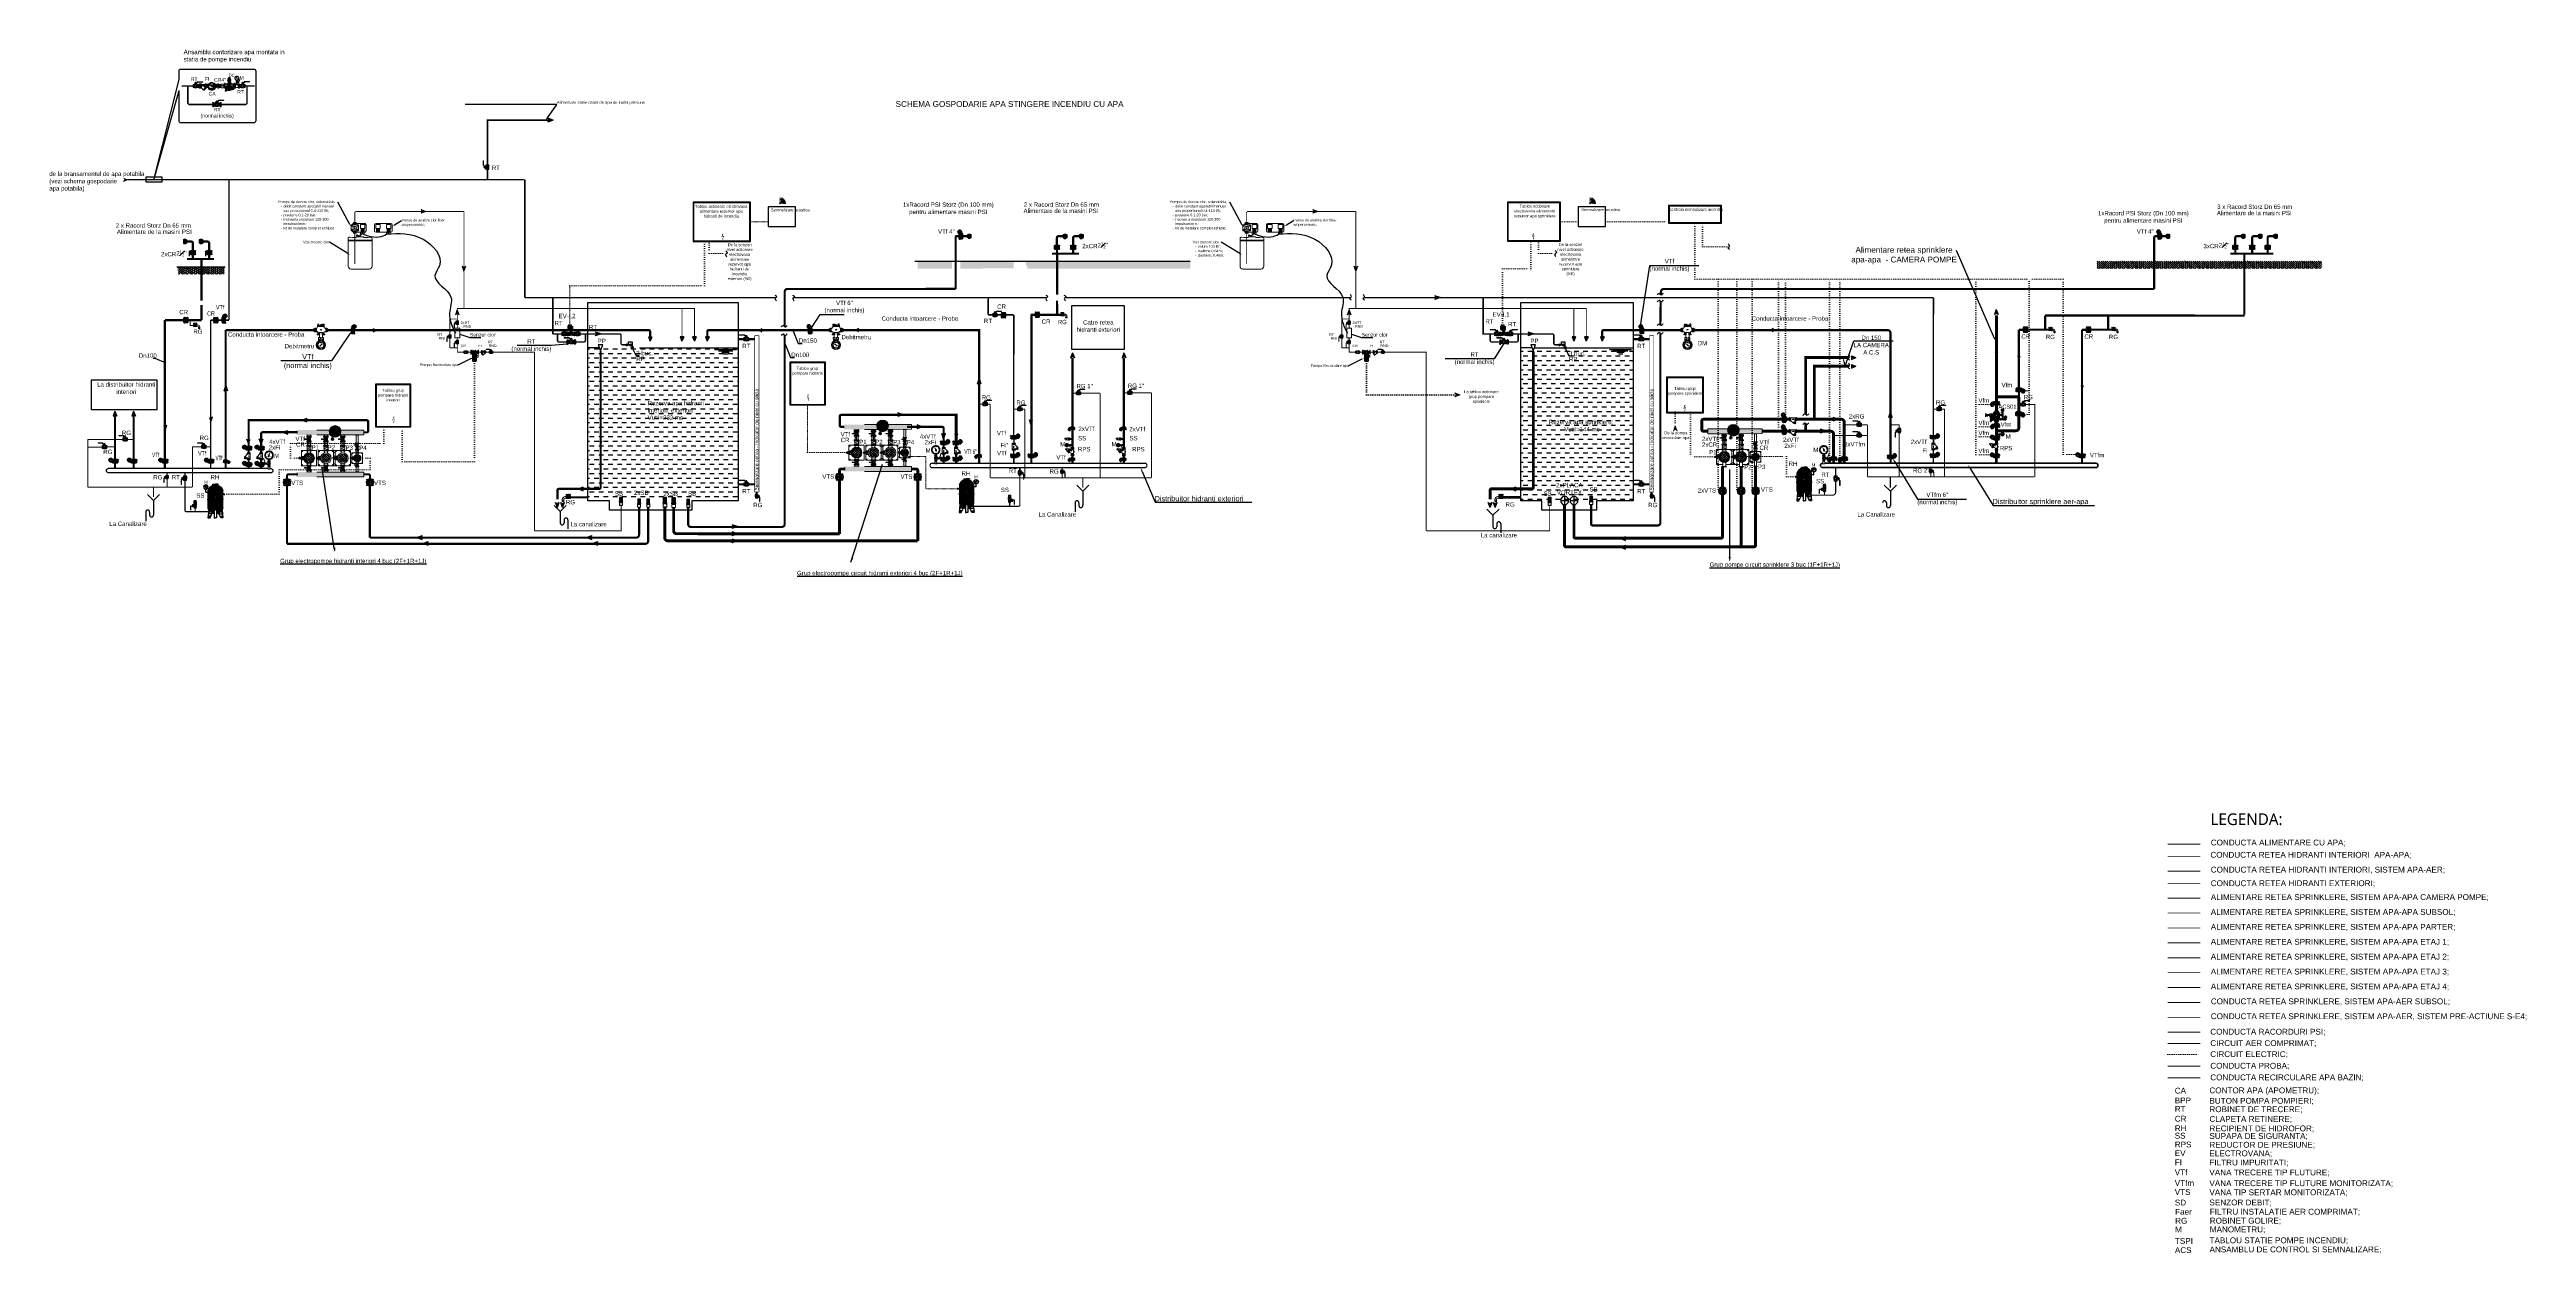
# Model space of a CAD drawing. Extents: x -6531732 to 89637, y -8915 to 32458.
# Drawn here: x 4453 to 89637, y -8915 to 32458 of the extents above.
import ezdxf
from ezdxf import colors
from ezdxf.entities.mleader import LeaderData, LeaderLine
from ezdxf.enums import TextEntityAlignment as Align
from ezdxf.math import Vec2, Vec3

# ---------------------------------------------------------------- set-up
doc = ezdxf.new("R2010")
doc.units = 0
for name, pattern in [('ACAD_ISO07W100', [3, 0, -3]), ('AM_ISO08W050', [18, 12, -1.5, 3, -1.5]), ('CONTINU', [0]), ('DASHDOT', [25.4, 12.7, -6.35, 0, -6.35]), ('DASHED', [0.75, 0.5, -0.25]), ('HIDDEN', [0.2, 0.1, -0.1]), ('PHANTOM', [2.5, 1.25, -0.25, 0.25, -0.25, 0.25, -0.25])]:
    doc.linetypes.add(name, pattern=pattern)
for name, color, linetype, lineweight in [('Axe', 4, 'Continuous', 13), ('CP_AXIS', 251, 'DASHDOT', 5), ('CP_DETAL', 251, 'Continuous', 5), ('MC-SAN-ECHIPAMENTE', 7, 'Continuous', 0), ('MC-SAN-TEXT(RO)', 7, 'Continuous', 5), ('S_Circuit_Informatii', 96, 'ACAD_ISO07W100', 25), ('S_HIDRANT', 1, 'HE_LINE', 25), ('S_TEXT', 7, 'Continuous', 15), ('SAN-MC-APA RECE', 5, 'Continuous', 25), ('SAN-MC-Circuit_Informatii', 83, 'ACAD_ISO07W100', 25), ('SAN-MC-COLD WATER', 5, 'Continuous', 30), ('SAN-MC-EQUIPMENTS', 140, 'Continuous', 15), ('SAN-MC-HIDRANT', 1, 'HE_LINE', 25), ('SAN-MC-Racorduri PSI', 140, 'Continuous', 5), ('SAN-MC-RECIRCULARE BAZIN', 21, 'GW_LINE', 30), ('SAN-MC-Sprinklere', 4, 'SPK_LINE', 25), ('SAN-MC-VALVE', 7, 'Continuous', 5)]:
    doc.layers.add(name, color=color, linetype=linetype, lineweight=lineweight)
for name, color, linetype in [('MC-SAN-VANE', 7, 'Continuous'), ('NODES', 4, 'Continuous'), ('SAN-MC-TEXT', 7, 'Continuous')]:
    doc.layers.add(name, color=color, linetype=linetype)
doc.styles.add('Arhitectura 2_4 2013.11.05_xref$0$Standard', font='arial.ttf')
doc.styles.add('AS_LUCIDA', font='l_10646.ttf')
doc.styles.add('MC-1_la_050', font='arial.ttf', dxfattribs={"height": 0.1})
doc.styles.get("Standard").update_dxf_attribs({"font": 'arial.ttf'})
doc.styles.add('txt', font='TXT', dxfattribs={"height": 0.2})
doc.linetypes.add('Arhitectura 2_4 2013.11.05_xref$0${ -E- }', pattern='A,4,-0.75,["E",Arhitectura 2_4 2013.11.05_xref$0$Standard,S=0.15,R=0,X=-0.05,Y=-0.07],-0.75', length=5.5)
doc.linetypes.add('GW_LINE', pattern='A,50,15,["GW",Standard,S=0.1,R=0,X=2.5,Y=-6],-30', length=95)
doc.linetypes.add('HE_LINE', pattern='A,300,-250,["HE",Standard,S=0.5,R=0,X=-100.5,Y=-30.5],-100', length=650)
doc.linetypes.add('PSI_LINE', pattern='A,300,-150,["PSI",Standard,S=0.5,R=0,X=-130,Y=-30],-5', length=455)
doc.linetypes.add('SPK_LINE', pattern='A,300,-250,["SPK",Standard,S=0.5,R=0,X=-130.5,Y=-30.5],-100', length=650)
doc.dimstyles.get("Standard").update_dxf_attribs({"dimtxt": 0.18, "dimasz": 0.18, "dimexe": 0.18, "dimexo": 0.0625, "dimgap": 0.09, "dimtad": 0, "dimtih": 1, "dimtoh": 1, "dimdec": 4, "dimzin": 0, "dimdsep": 46, "dimtxsty": 'Standard', "dimcen": 0.09, "dimadec": 0, "dimazin": 0, "dimtfac": 1, "dimtdec": 4, "dimtofl": 0, "dimtmove": 0, "dimatfit": 3, "dimfxl": 1, "dimtolj": 1, "dimtzin": 0, "dimarcsym": 0})

# ---------------------------------------------------------------- blocks, each defined once
blk = doc.blocks.new('A$C26137C86')
at = {"layer": 'SAN-MC-TEXT', "ltscale": 2}
h = blk.add_hatch(color=96, dxfattribs=at)
h.set_gradient(color1=(0, 127, 0), one_color=1, tint=1, name='INVCYLINDER')
h.paths.add_polyline_path([(252, 195), (252, 218, 0.277817), (69, 408, -0.923408), (69, 424), (2, 424), (-66, 424, -1.031022), (-65, 408, 0.284409), (-248, 212), (-248, 195)])
h.paths.add_polyline_path([(-248, 185), (-248, 100), (-196, 100, -1), (-167, 100, -1), (-196, 100), (-248, 100), (-248, -62), (252, -62), (252, 185)])
h.paths.add_polyline_path([(31, 0, -1), (-31, 0, -1)], flags=16)
h.paths.add_polyline_path([(-248, -102), (-248, -349), (252, -349), (252, -102)])
h.paths.add_polyline_path([(-37, -439), (2, -439), (41, -439), (41, -578, 0.309102), (252, -381), (252, -359), (-248, -359), (-248, -375, 0.314399), (-37, -578)])
at = {"layer": 'SAN-MC-TEXT'}
h = blk.add_hatch(color=256, dxfattribs=at)
edge = h.paths.add_edge_path()
edge.add_arc((330, 342), 75.4, 0, 360)
edge = h.paths.add_edge_path(flags=17)
edge.add_arc((330, 342), 66.9, 0, 360)
blk.add_hatch(color=1, dxfattribs=at).paths.add_polyline_path([(367, 382), (298, 306), (290, 316)])
h = blk.add_hatch(color=7, dxfattribs=at)
h.paths.add_polyline_path([(335, 346, -0.10205), (335, 343, -0.510246), (326, 336)])
h.paths.add_polyline_path([(330, 350), (321, 342, -0.025646), (321, 343, -0.493743)])
for p, q in [((-304, 100), (-304, 135)), ((-196, 100), (-304, 100)), ((-304, 100), (-304, 64)), ((-248, 212), (-248, -62)), ((-248, 195), (252, 195)), ((-248, 185), (252, 185)), ((-97, 424), (-97, 439)), ((-97, 439), (2, 439)), ((2, 424), (-97, 424)), ((101, 439), (2, 439)), ((2, 424), (101, 424)), ((101, 439), (101, 424)), ((252, -62), (252, 218)), ((330, 166), (252, 166)), ((-228, -439), (-254, -720)), ((-254, -720), (-183, -720)), ((-248, -62), (252, -62)), ((-248, -102), (-248, -375)), ((-248, -102), (252, -102)), ((-248, -349), (252, -349)), ((-248, -359), (252, -359)), ((-228, -660), (-232, -700)), ((-232, -700), (-196, -700)), ((-177, -660), (-228, -660)), ((-210, -469), (-220, -573)), ((-137, -574), (-220, -573)), ((-196, -700), (-177, -660)), ((-183, -720), (-107, -557)), ((-137, -574), (-125, -548)), ((2, -439), (-37, -439)), ((-37, -439), (-37, -720)), ((-37, -720), (2, -720)), ((2, -439), (41, -439)), ((41, -720), (2, -720)), ((41, -439), (41, -720)), ((187, -720), (110, -557)), ((140, -574), (128, -548)), ((140, -574), (223, -573)), ((199, -700), (181, -660)), ((181, -660), (231, -660)), ((257, -720), (187, -720)), ((235, -700), (199, -700)), ((214, -469), (223, -573)), ((231, -439), (257, -720)), ((231, -660), (235, -700)), ((252, -381), (252, -102))]:
    blk.add_line(p, q, dxfattribs=at)
at = {"layer": 'SAN-MC-TEXT', "color": 1}
for p, q in [((367, 382), (290, 316)), ((298, 306), (367, 382))]:
    blk.add_line(p, q, dxfattribs=at)
at = {"layer": 'SAN-MC-TEXT', "color": 7}
for p, q in [((330, 409), (330, 385)), ((373, 342), (397, 342))]:
    blk.add_line(p, q, dxfattribs=at)
at = {"layer": 'SAN-MC-TEXT'}
blk.add_lwpolyline([(330, 166), (330, 267)], dxfattribs=at)
for centre, radius in [((-181, 100), 14.5), ((0, 0), 30.8)]:
    blk.add_circle(centre, radius, dxfattribs=at)
at = {"layer": 'SAN-MC-TEXT', "color": 7}
for centre, radius in [((330, 342), 75.4), ((330, 342), 66.9), ((328, 343), 7.09)]:
    blk.add_circle(centre, radius, dxfattribs=at)
at = {"layer": 'SAN-MC-TEXT'}
for centre, radius, start, end in [((2, 162), 256, 105.23241, 168.73741), ((-65, 416), 7.87, 272.81056, 83.68912), ((70, 416), 7.87, 96.31088, 267.18944), ((2, 162), 256, 12.66281, 74.76759), ((-241, -82), 21.4, 111.30163, 248.69837), ((2, -325), 256, 191.26259, 261.07502), ((2, -325), 256, 278.63131, 347.33719), ((244, -82), 21.4, 291.30163, 68.69837)]:
    blk.add_arc(centre, radius, start, end, dxfattribs=at)
blk.add_text('Pa', height=25.4, rotation=0, dxfattribs=at).set_placement((322, 303))
at = {"layer": 'SAN-MC-TEXT', "insert": (378, 563), "char_height": 100, "width": 317.33, "attachment_point": 3}
blk.add_mtext('M', dxfattribs=at)
blk = doc.blocks.new('Robinet Golire')
at = {"layer": 'SAN-MC-VALVE', "lineweight": 5}
h = blk.add_hatch(color=1, dxfattribs=at)
h.dxf.hatch_style = 1
h.paths.add_polyline_path([(-78, 83), (-117, 90, 0.466736), (-122, 86), (-122, 57), (-86, 57), (-86, 75)])
h.paths.add_polyline_path([(-44, 85), (-60, 85), (-76, 85), (-86, 75), (-60, 75), (-34, 75)])
h.paths.add_polyline_path([(-34, 75), (-60, 75), (-86, 75), (-86, 57), (-82, 57), (-58, 57, -0.414214), (-56, 55), (-56, 51), (-56, 45), (-34, 45)])
h.paths.add_polyline_path([(2, 86, 0.466736), (-3, 90), (-42, 83), (-34, 75), (-34, 57), (2, 57)])
at = {"layer": 'SAN-MC-VALVE', "linetype": 'Continuous', "lineweight": 5}
for p, q in [((-125, 25), (-147, 25)), ((-125, 36), (-123, 39)), ((-125, 36), (-125, -36)), ((-125, 26), (-125, 25)), ((-125, 25), (-125, -25)), ((-123, 39), (-96, 39)), ((-123, 28), (-96, 28)), ((-96, 0), (-123, 0)), ((-122, 86), (-122, 57)), ((-82, 57), (-122, 57)), ((-117, 90), (-78, 83)), ((-96, 39), (-94, 36)), ((-94, 36), (-94, -36)), ((-94, 29), (-86, 29)), ((-86, 75), (-76, 85)), ((-86, 75), (-60, 75)), ((-86, 75), (-86, 45)), ((-80, 45), (-86, 45)), ((-80, 35), (-86, 29)), ((-86, 29), (-86, -29)), ((-82, 57), (-58, 57)), ((-82, 57), (-82, 45)), ((-80, 57), (-80, 35)), ((-80, 35), (-75, 35)), ((-80, 35), (-80, 22)), ((-44, 22), (-80, 22)), ((-44, 14), (-80, 14)), ((-80, 14), (-80, -14)), ((-78, 22), (-78, 14)), ((-76, 85), (-60, 85)), ((-69, 86), (-69, 85)), ((-68, 87), (-68, 87)), ((-67, 92), (-67, 88)), ((-54, 93), (-66, 93)), ((-56, 51), (-64, 51)), ((-64, 51), (-64, 41)), ((-56, 45), (-64, 45)), ((-56, 41), (-64, 41)), ((-60, 93), (-60, 87)), ((-44, 85), (-60, 85)), ((-34, 75), (-60, 75)), ((-56, 51), (-56, 55)), ((-56, 51), (-56, 41)), ((-34, 45), (-56, 45)), ((-53, 88), (-53, 92)), ((-52, 87), (-52, 87)), ((-51, 85), (-51, 86)), ((-34, 75), (-44, 85)), ((-3, 90), (-42, 83)), ((-42, 24), (-42, 35)), ((-42, 12), (-42, -12)), ((-40, 45), (-40, 37)), ((-20, 37), (-40, 37)), ((-34, 75), (-34, 45)), ((-34, 57), (2, 57)), ((-26, 37), (-26, -37)), ((-20, 37), (-20, -37)), ((-2, 34), (-20, 34)), ((-2, 17), (-20, 17)), ((0, 31), (-2, 34)), ((0, 31), (0, -31)), ((2, 86), (2, 57)), ((-237, -85), (-238, -86)), ((-186, -86), (-238, -86)), ((-237, -86), (-238, -86)), ((-238, -91), (-238, -86)), ((-238, -118), (-238, -91)), ((-186, -118), (-238, -118)), ((-236, -120), (-238, -118)), ((-237, -65), (-237, -85)), ((-187, -85), (-237, -85)), ((-237, -91), (-237, -86)), ((-237, -91), (-237, -119)), ((-189, -120), (-236, -120)), ((-186, -118), (-189, -120)), ((-187, -86), (-188, -86)), ((-188, -91), (-188, -86)), ((-188, -119), (-188, -91)), ((-187, -65), (-187, -85)), ((-186, -86), (-187, -85)), ((-186, -91), (-186, -86)), ((-186, -118), (-186, -91)), ((-125, -25), (-147, -25)), ((-125, -25), (-125, -26)), ((-125, -36), (-123, -39)), ((-123, -28), (-96, -28)), ((-123, -39), (-96, -39)), ((-96, -39), (-94, -36)), ((-94, -29), (-86, -29)), ((-78, -37), (-86, -29)), ((-44, -14), (-80, -14)), ((-44, -22), (-80, -22)), ((-80, -22), (-80, -35)), ((-44, -35), (-80, -35)), ((-78, -14), (-78, -22)), ((-78, -35), (-78, -37)), ((-20, -37), (-78, -37)), ((-42, -24), (-42, -33)), ((-2, -17), (-20, -17)), ((-2, -34), (-20, -34)), ((0, -31), (-2, -34))]:
    blk.add_line(p, q, dxfattribs=at)
for centre, radius, start, end in [((-147, -65), 90, 90, 180), ((-114, 33), 11.3, 150.64159, 209.35841), ((-57, 14), 68, 168.13983, 191.86017), ((-118, 86), 4, 79.9194, 180), ((-106, 33), 11.3, 330.64159, 29.35841), ((-162, 14), 68, 348.13983, 11.86017), ((-60, 76), 44, 249.38726, 297.06653), ((-68, 86), 1, 90, 180), ((-68, 88), 0.6, 270, 0), ((-66, 92), 1, 90, 180), ((-63, 86), 6.62, 58.10921, 121.89079), ((-64, 75), 12.3, 71.94677, 106.39293), ((-56, 86), 6.62, 58.10921, 121.89079), ((-56, 75), 12.3, 73.60707, 108.05323), ((-58, 55), 2, 0, 90), ((-54, 92), 1, 0, 90), ((-52, 88), 0.6, 180, 270), ((-52, 86), 1, 0, 90), ((-44, 24), 2, 270, 0), ((-44, 12), 2, 0, 90), ((-2, 86), 4, 0, 100.0806), ((-19, 26), 19.3, 333.33688, 26.66312), ((-74, 0), 73.7, 346.50423, 13.49577), ((-147, -65), 40, 90, 180), ((-57, -14), 68, 168.13983, 191.86017), ((-114, -33), 11.3, 150.64159, 209.35841), ((-162, -14), 68, 348.13983, 11.86017), ((-106, -33), 11.3, 330.64159, 29.35841), ((-44, -12), 2, 270, 0), ((-44, -24), 2, 0, 90), ((-44, -33), 2, 270, 0), ((-19, -26), 19.1, 333.2139, 26.7861)]:
    blk.add_arc(centre, radius, start, end, dxfattribs=at)
at = {"layer": 'SAN-MC-VALVE', "linetype": 'Continuous', "lineweight": 5, "style": 'txt'}
for s, height, width, p in [('CW617N', 6, 0.666667, (-61, 7)), ('PN40', 8, 0.75, (-62, -6))]:
    blk.add_text(s, height=height, dxfattribs=dict(at, width=width)).set_placement(p, align=Align.MIDDLE)
blk.add_text('ITALY', height=5, dxfattribs=at).set_placement((-64, -28), align=Align.MIDDLE)
blk = doc.blocks.new('Electrovana')
at = {"layer": 'SAN-MC-VALVE'}
h = blk.add_hatch(color=114, dxfattribs=at)
h.dxf.hatch_style = 1
h.paths.add_polyline_path([(253, 530, -0.1425378), (244, 544), (240, 560, 0.2657415), (218, 571), (97, 571, 0.2358589), (69, 550, 0.055764), (57, 420), (407, 420), (407, 513, 0.3367302), (383, 530)])
h = blk.add_hatch(color=114, dxfattribs=at)
h.dxf.hatch_style = 1
h.paths.add_polyline_path([(352, 288), (352, 339, -0.325364), (368, 354), (407, 354), (407, 420), (57, 420, 0.0475463), (69, 309, 0.4331531), (94, 288)])
h.paths.add_polyline_path([(96, 356, -1), (155, 356, -1)], flags=16)
at = {"layer": 'SAN-MC-VALVE', "linetype": 'Continuous'}
for p, q in [((5, 105), (0, 87)), ((0, 87), (0, -87)), ((4, 102), (9, 102)), ((5, 105), (5, -102)), ((9, 105), (5, 105)), ((18, 132), (9, 117)), ((9, 117), (9, -117)), ((18, 132), (67, 132)), ((18, 67), (67, 67)), ((407, 420), (56, 420)), ((67, 132), (76, 117)), ((76, 117), (76, -117)), ((76, 79), (76, -76)), ((78, 76), (76, 79)), ((81, 102), (78, 97)), ((78, 97), (78, -95)), ((78, -74), (78, 76)), ((81, 102), (210, 102)), ((81, 68), (196, 68)), ((81, 68), (81, 33)), ((81, 33), (196, 33)), ((407, 288), (89, 288)), ((221, 571), (97, 571)), ((311, 629), (113, 629)), ((113, 629), (113, 577)), ((254, 577), (113, 577)), ((152, 241), (152, 289)), ((153, 241), (361, 241)), ((196, 102), (196, -100)), ((203, 241), (203, 200)), ((361, 200), (203, 200)), ((361, 200), (203, 200)), ((203, 200), (203, 174)), ((359, 172), (205, 172)), ((215, -98), (215, 98)), ((226, 170), (226, 116)), ((244, 545), (240, 560)), ((314, 58), (243, 58)), ((314, 40), (243, 40)), ((243, 40), (243, -40)), ((385, 530), (253, 530)), ((254, 577), (254, 530)), ((311, 629), (311, 530)), ((314, 40), (314, -40)), ((333, 66), (333, -91)), ((339, 170), (339, 109)), ((352, 288), (352, 339)), ((356, 86), (372, 86)), ((361, 200), (361, 288)), ((361, 241), (361, 241)), ((361, 200), (361, 174)), ((407, 354), (368, 354)), ((375, 86), (375, -84)), ((376, 88), (387, 107)), ((483, 107), (387, 107)), ((483, 63), (387, 63)), ((387, 63), (387, 45)), ((483, 45), (387, 45)), ((407, 513), (407, 288)), ((488, 98), (483, 107)), ((483, 63), (483, 45)), ((488, 98), (488, -95)), ((488, -61), (488, 63)), ((501, 132), (492, 117)), ((492, 117), (492, -117)), ((550, 132), (501, 132)), ((550, 67), (501, 67)), ((550, 132), (560, 117)), ((560, 117), (560, -117)), ((560, 105), (563, 105)), ((564, 102), (560, 102)), ((563, 105), (563, -102)), ((563, 105), (568, 87)), ((568, 87), (568, -87)), ((5, -105), (0, -87)), ((4, -102), (9, -102)), ((9, -105), (5, -105)), ((18, -132), (9, -117)), ((18, -67), (67, -67)), ((18, -132), (67, -132)), ((18, -132), (67, -132)), ((67, -132), (76, -117)), ((76, -76), (78, -74)), ((81, -100), (78, -95)), ((81, -31), (196, -31)), ((81, -31), (81, -66)), ((81, -66), (196, -66)), ((81, -100), (213, -100)), ((330, -93), (217, -93)), ((314, -40), (243, -40)), ((314, -59), (243, -59)), ((243, -59), (243, -93)), ((314, -59), (314, -93)), ((335, -84), (372, -84)), ((376, -86), (387, -105)), ((483, -43), (387, -43)), ((387, -43), (387, -61)), ((483, -61), (387, -61)), ((483, -105), (387, -105)), ((483, -43), (483, -61)), ((488, -95), (483, -105)), ((501, -132), (492, -117)), ((550, -67), (501, -67)), ((550, -132), (501, -132)), ((550, -132), (501, -132)), ((550, -132), (560, -117)), ((564, -102), (560, -102)), ((560, -105), (563, -105)), ((563, -105), (568, -87))]:
    blk.add_line(p, q, dxfattribs=at)
at = {"layer": 'SAN-MC-VALVE'}
for p, q in [((488, 87), (492, 80)), ((488, -87), (492, -82))]:
    blk.add_line(p, q, dxfattribs=at)
blk.add_circle((126, 356), 29.7, dxfattribs=at)
at = {"layer": 'SAN-MC-VALVE', "linetype": 'Continuous'}
for centre, radius, start, end in [((71, 100), 62.5, 148.58783, 211.41217), ((261, 0), 252, 164.50361, 180), ((261, 0), 252, 180, 195.49639), ((646, 430), 590, 168.27269, 191.92824), ((14, 100), 62.5, 328.58783, 31.41217), ((-176, 0), 252, 0, 15.49639), ((-176, 0), 252, 344.50361, 0), ((104, 532), 39.3, 99.74222, 152.82694), ((91, 310), 21.7, 182.70715, 263.61286), ((128, 85), 49.9, 160.06526, 199.93474), ((251, 1), 172, 169.31144, 190.68856), ((205, 174), 1.88, 180, 270), ((210, 105), 2.35, 270, 0), ((348, 164), 149, 204.61047, 225.27583), ((219, 546), 24.7, 33.29813, 87.1742), ((224, 170), 1.88, 0, 90), ((274, 553), 31, 193.57781, 227.9574), ((298, 125), 68.2, 283.30293, 325.75559), ((341, 170), 1.88, 90, 180), ((370, 336), 18.1, 97.73857, 169.83067), ((356, 88), 2.35, 180, 270), ((359, 174), 1.88, 270, 0), ((372, 91), 4.71, 270, 330), ((429, 85), 47.6, 152.34651, 207.65349), ((560, 1), 178, 165.80474, 194.19526), ((384, 506), 23.5, 17.30114, 88.3073), ((440, 85), 47.6, 332.34651, 27.65349), ((310, 1), 178, 345.80474, 14.19526), ((555, 100), 62.5, 148.58783, 211.41217), ((744, 0), 252, 164.50361, 180), ((744, 0), 252, 180, 195.49639), ((497, 100), 62.5, 328.58783, 31.41217), ((308, 0), 252, 0, 15.49639), ((308, 0), 252, 344.50361, 0), ((71, -100), 62.5, 148.58783, 211.41217), ((14, -100), 62.5, 328.58783, 31.41217), ((128, -83), 49.9, 160.06526, 199.93474), ((213, -98), 2.35, 270, 0), ((217, -95), 2.35, 90, 180), ((330, -91), 2.35, 270, 0), ((335, -86), 2.35, 90, 180), ((372, -88), 4.71, 30, 90), ((429, -83), 47.6, 152.34651, 207.65349), ((440, -83), 47.6, 332.34651, 27.65349), ((555, -100), 62.5, 148.58783, 211.41217), ((497, -100), 62.5, 328.58783, 31.41217)]:
    blk.add_arc(centre, radius, start, end, dxfattribs=at)
at = {"layer": 'SAN-MC-VALVE'}
blk.add_arc((278, 39), 92.3, 31.93876, 134.96866, dxfattribs=at)
blk = doc.blocks.new('Robinet Sfera')
at = {"layer": 'SAN-MC-VALVE'}
h = blk.add_hatch(color=1, dxfattribs=at)
h.dxf.hatch_style = 1
h.paths.add_polyline_path([(116, 81), (117, 103), (116, 105), (116, 106), (115, 107), (114, 107), (113, 108), (112, 108), (63, 108), (61, 108), (59, 109), (20, 148), (19, 149), (17, 150), (-151, 150), (-155, 148), (-156, 145), (-156, 137), (8, 137), (10, 137), (12, 136), (14, 135), (15, 134), (42, 102), (46, 98), (47, 97), (50, 96), (53, 95), (57, 94), (60, 94), (93, 94), (93, 81)])
at = {"layer": 'SAN-MC-VALVE', "linetype": 'Continuous'}
for p, q in [((-156, 137), (-156, 145)), ((-156, 137), (-156, 138)), ((8, 137), (-156, 137)), ((17, 150), (-151, 150)), ((0, 51), (2, 55)), ((0, 51), (0, -51)), ((47, 55), (2, 55)), ((2, 42), (36, 42)), ((36, 0), (2, 0)), ((15, 134), (42, 102)), ((59, 109), (20, 148)), ((36, 55), (36, 0)), ((36, -55), (36, 0)), ((57, 65), (47, 55)), ((47, 55), (47, 0)), ((47, -55), (47, 0)), ((68, 64), (55, 64)), ((55, 64), (55, 39)), ((109, 41), (55, 41)), ((109, 39), (55, 39)), ((109, 26), (55, 26)), ((55, 26), (55, 0)), ((109, 24), (55, 24)), ((55, -26), (55, 0)), ((68, 65), (57, 65)), ((57, 39), (57, 26)), ((93, 94), (60, 94)), ((61, 94), (61, 81)), ((61, 81), (72, 81)), ((89, 108), (63, 108)), ((69, 65), (69, 74)), ((71, 75), (89, 75)), ((72, 110), (72, 116)), ((72, 75), (72, 94)), ((77, 120), (89, 120)), ((81, 123), (79, 123)), ((79, 120), (79, 123)), ((79, 123), (89, 123)), ((79, 120), (80, 121)), ((79, 120), (79, 121)), ((79, 121), (79, 120)), ((80, 120), (82, 121)), ((80, 121), (80, 120)), ((81, 123), (81, 129)), ((81, 129), (89, 129)), ((82, 120), (85, 121)), ((82, 121), (82, 120)), ((85, 121), (85, 120)), ((85, 120), (89, 121)), ((85, 76), (85, 86)), ((93, 76), (85, 76)), ((86, 87), (92, 87)), ((92, 81), (86, 81)), ((96, 129), (89, 129)), ((89, 123), (89, 128)), ((99, 123), (89, 123)), ((89, 120), (92, 121)), ((89, 121), (89, 120)), ((100, 120), (89, 120)), ((112, 108), (89, 108)), ((107, 75), (89, 75)), ((92, 120), (95, 121)), ((92, 121), (92, 120)), ((93, 81), (93, 94)), ((93, 76), (93, 86)), ((116, 81), (93, 81)), ((95, 120), (97, 121)), ((95, 121), (95, 120)), ((96, 123), (96, 129)), ((96, 123), (99, 123)), ((97, 120), (99, 121)), ((97, 121), (97, 120)), ((99, 121), (99, 123)), ((99, 120), (99, 121)), ((99, 120), (99, 121)), ((99, 120), (99, 121)), ((99, 121), (99, 120)), ((105, 110), (105, 116)), ((106, 75), (106, 81)), ((108, 65), (108, 74)), ((134, 65), (110, 65)), ((110, 64), (110, 64)), ((114, 61), (114, 46)), ((114, 20), (114, 0)), ((114, -20), (114, 0)), ((115, 61), (115, 46)), ((115, 20), (115, 0)), ((115, -20), (115, 0)), ((116, 94), (117, 94)), ((116, 94), (116, 81)), ((117, 94), (117, 103)), ((134, 61), (134, 65)), ((134, 65), (134, 64)), ((134, 65), (134, 0)), ((134, 65), (138, 65)), ((134, 64), (134, 63)), ((134, 63), (134, 0)), ((134, -63), (134, 0)), ((134, 0), (134, -65)), ((138, 65), (141, 56)), ((138, 65), (138, 0)), ((138, -65), (138, 0)), ((141, -55), (141, 55)), ((173, 42), (141, 42)), ((173, 0), (141, 0)), ((142, 55), (173, 55)), ((175, 51), (173, 55)), ((175, 43), (175, -43)), ((0, -51), (2, -55)), ((2, -42), (36, -42)), ((47, -55), (2, -55)), ((57, -65), (47, -55)), ((109, -24), (55, -24)), ((109, -26), (55, -26)), ((109, -39), (55, -39)), ((55, -64), (55, -39)), ((109, -41), (55, -41)), ((110, -64), (55, -64)), ((57, -39), (57, -26)), ((134, -65), (57, -65)), ((114, -61), (114, -46)), ((115, -61), (115, -46)), ((134, -65), (134, -62)), ((134, -64), (134, -63)), ((134, -65), (134, -64)), ((134, -65), (138, -65)), ((138, -65), (141, -56)), ((173, -42), (141, -42)), ((142, -55), (173, -55)), ((175, -51), (173, -55))]:
    blk.add_line(p, q, dxfattribs=at)
at = {"layer": 'SAN-MC-VALVE'}
blk.add_line((175, 49), (175, -49), dxfattribs=at)
at = {"layer": 'SAN-MC-VALVE', "linetype": 'Continuous'}
for centre, radius, start, end in [((-151, 145), 4.67, 90, 180), ((10, 49), 10.3, 140.92108, 219.07892), ((98, 21), 98.2, 167.58159, 192.41841), ((98, -21), 98.2, 167.58159, 192.41841), ((8, 128), 9.33, 39.99993, 90), ((17, 145), 4.67, 45.00011, 90), ((60, 117), 23.3, 219.99997, 270), ((63, 112), 4.67, 225.00036, 270), ((68, 67), 1.56, 270, 0), ((68, 65), 1.56, 270, 0), ((71, 74), 1.56, 90, 180), ((70, 110), 2.33, 270, 0), ((77, 116), 4.67, 90, 180), ((84, 106), 17.3, 72.98299, 107.01701), ((85, 115), 14.2, 74.02007, 105.97993), ((86, 86), 0.778, 90, 180), ((86, 82), 0.778, 180, 270), ((93, 115), 14.2, 74.02007, 105.97993), ((94, 106), 17.4, 73.07119, 106.92881), ((92, 86), 0.778, 0, 90), ((92, 82), 0.778, 270, 0), ((100, 116), 4.67, 0, 90), ((107, 110), 2.33, 180, 270), ((107, 74), 1.56, 0, 90), ((110, 67), 1.56, 180, 270), ((110, 65), 1.56, 180, 270), ((109, 46), 4.67, 270, 0), ((109, 46), 6.22, 270, 0), ((109, 20), 6.22, 0, 90), ((109, 20), 4.67, 0, 90), ((110, 61), 3.11, 0, 90), ((112, 103), 4.67, 0, 90), ((112, 61), 3.11, 0, 90), ((142, 57), 1.56, 195.00016, 270), ((164, 49), 10.5, 321.77027, 38.22973), ((74, 21), 101, 347.87061, 12.12939), ((74, -21), 101, 347.87061, 12.12939), ((10, -49), 10.3, 140.92108, 219.07892), ((109, -20), 6.22, 270, 0), ((109, -20), 4.67, 270, 0), ((109, -46), 6.22, 0, 90), ((109, -46), 4.67, 0, 90), ((110, -61), 3.11, 270, 0), ((112, -61), 3.11, 270, 0), ((112, -67), 3.11, 89.99999722523565, 90), ((142, -57), 1.56, 90, 164.99984), ((164, -49), 10.5, 321.77027, 38.22973)]:
    blk.add_arc(centre, radius, start, end, dxfattribs=at)
at = {"layer": 'SAN-MC-VALVE', "linetype": 'Continuous', "extrusion": (0, 0, -1)}
for centre, major_axis, ratio in [((89, 66), (-19.4, -0.8), 0.343041), ((89, 64), (-19.9, 0), 0.355391)]:
    blk.add_ellipse(centre, major_axis=major_axis, ratio=ratio, start_param=3.141593, end_param=6.283185, dxfattribs=at)
blk = doc.blocks.new('A$C5E683674')
at = {"lineweight": 15}
for p, q in [((51, 58), (0, 0)), ((0, 0), (101, 0)), ((50, 52), (9, 4)), ((96, 4), (9, 4)), ((28, 4), (28, 27)), ((28, 27), (44, 27)), ((28, 4), (28, 4)), ((29, 4), (32, 8)), ((32, 22), (32, 17)), ((32, 22), (43, 22)), ((32, 17), (43, 17)), ((32, 13), (32, 8)), ((33, 13), (38, 13)), ((38, 13), (44, 4)), ((43, 13), (49, 4)), ((44, 13), (44, 13)), ((46, 20), (46, 20)), ((50, 52), (73, 26)), ((50, 4), (50, 26)), ((50, 26), (65, 26)), ((50, 15), (50, 15)), ((51, 58), (73, 31)), ((54, 22), (54, 17)), ((54, 22), (64, 22)), ((54, 17), (64, 17)), ((54, 14), (65, 14)), ((54, 8), (54, 14)), ((54, 13), (54, 9)), ((54, 8), (54, 11)), ((54, 8), (65, 8)), ((68, 11), (68, 11)), ((73, 31), (73, 26)), ((73, 26), (73, 4)), ((73, 26), (78, 26)), ((73, 25), (73, 25)), ((73, 10), (73, 10)), ((77, 21), (77, 4)), ((77, 21), (84, 13)), ((78, 26), (84, 19)), ((89, 26), (84, 19)), ((94, 26), (84, 13)), ((84, 13), (84, 13)), ((89, 26), (94, 26)), ((90, 21), (90, 16)), ((90, 21), (90, 17)), ((90, 21), (90, 4)), ((90, 21), (94, 21)), ((90, 10), (90, 10)), ((91, 4), (94, 8)), ((94, 21), (94, 8)), ((96, 4), (101, 0))]:
    blk.add_line(p, q, dxfattribs=at)
for centre, radius, start, end in [((43, 20), 2.76, 273.77793, 86.22207), ((43, 20), 6.93, 273.56589, 83.12729), ((64, 19), 2.41, 265.30161, 94.69839), ((65, 20), 6.39, 312.92141, 87.39373), ((65, 11), 2.76, 273.77793, 86.22207), ((66, 10), 5.98, 285.29101, 58.22749)]:
    blk.add_arc(centre, radius, start, end, dxfattribs=at)
blk = doc.blocks.new('Debitmetru')
at = {"layer": 'SAN-MC-VALVE', "lineweight": 5}
h = blk.add_hatch(color=256, dxfattribs=at)
edge = h.paths.add_edge_path()
edge.add_arc((142182, -93421), 3.97, -131.5, 48.5, ccw=False)
edge.add_line((142179, -93424), (142145, -93390))
edge.add_arc((142140, -93385), 6.82, 156.13138, 309.04559, ccw=False)
edge.add_line((142134, -93382), (142116, -93365))
edge.add_arc((142117, -93364), 1.15, 56.84399, 220.15601, ccw=False)
edge.add_line((142118, -93363), (142138, -93378))
edge.add_arc((142141, -93384), 6.82, -32.04559, 120.86862, ccw=False)
edge.add_line((142147, -93388), (142184, -93418))
edge = h.paths.add_edge_path(flags=16)
edge.add_arc((142182, -93421), 3.97, -131.5, 48.5, ccw=False)
edge.add_line((142179, -93424), (142145, -93390))
edge.add_arc((142140, -93385), 6.82, 156.13138, 309.04559, ccw=False)
edge.add_line((142134, -93382), (142116, -93365))
edge.add_arc((142117, -93364), 1.15, 56.84399, 220.15601, ccw=False)
edge.add_line((142118, -93363), (142138, -93378))
edge.add_arc((142141, -93384), 6.82, -32.04559, 120.86862, ccw=False)
edge.add_line((142147, -93388), (142184, -93418))
edge = h.paths.add_edge_path(flags=0)
edge.add_arc((142182, -93421), 3.97, -131.5, 48.5, ccw=False)
edge.add_line((142179, -93424), (142145, -93390))
edge.add_arc((142140, -93385), 6.82, 156.13138, 309.04559, ccw=False)
edge.add_line((142134, -93382), (142116, -93365))
edge.add_arc((142117, -93364), 1.15, 56.84399, 220.15601, ccw=False)
edge.add_line((142118, -93363), (142138, -93378))
edge.add_arc((142141, -93384), 6.82, -32.04559, 120.86862, ccw=False)
edge.add_line((142147, -93388), (142184, -93418))
edge = h.paths.add_edge_path(flags=0)
edge.add_arc((142182, -93421), 3.97, -131.5, 48.5, ccw=False)
edge.add_line((142179, -93424), (142145, -93390))
edge.add_arc((142140, -93385), 6.82, 156.13138, 309.04559, ccw=False)
edge.add_line((142134, -93382), (142116, -93365))
edge.add_arc((142117, -93364), 1.15, 56.84399, 220.15601, ccw=False)
edge.add_line((142118, -93363), (142138, -93378))
edge.add_arc((142141, -93384), 6.82, -32.04559, 120.86862, ccw=False)
edge.add_line((142147, -93388), (142184, -93418))
edge = h.paths.add_edge_path(flags=0)
edge.add_arc((142182, -93421), 3.97, -131.5, 48.5, ccw=False)
edge.add_line((142179, -93424), (142145, -93390))
edge.add_arc((142140, -93385), 6.82, 156.13138, 309.04559, ccw=False)
edge.add_line((142134, -93382), (142116, -93365))
edge.add_arc((142117, -93364), 1.15, 56.84399, 220.15601, ccw=False)
edge.add_line((142118, -93363), (142138, -93378))
edge.add_arc((142141, -93384), 6.82, -32.04559, 120.86862, ccw=False)
edge.add_line((142147, -93388), (142184, -93418))
edge = h.paths.add_edge_path()
edge.add_line((142116, -93363), (142105, -93353))
h = blk.add_hatch(color=256, dxfattribs=at)
edge = h.paths.add_edge_path()
edge.add_arc((142182, -93421), 3.97, -131.5, 48.5, ccw=False)
edge.add_line((142179, -93424), (142145, -93390))
edge.add_arc((142140, -93385), 6.82, 156.13138, 309.04559, ccw=False)
edge.add_line((142134, -93382), (142116, -93365))
edge.add_arc((142117, -93364), 1.15, 56.84399, 220.15601, ccw=False)
edge.add_line((142118, -93363), (142138, -93378))
edge.add_arc((142141, -93384), 6.82, -32.04559, 120.86862, ccw=False)
edge.add_line((142147, -93388), (142184, -93418))
edge = h.paths.add_edge_path(flags=16)
edge.add_arc((142182, -93421), 3.97, -131.5, 48.5, ccw=False)
edge.add_line((142179, -93424), (142145, -93390))
edge.add_arc((142140, -93385), 6.82, 156.13138, 309.04559, ccw=False)
edge.add_line((142134, -93382), (142116, -93365))
edge.add_arc((142117, -93364), 1.15, 56.84399, 220.15601, ccw=False)
edge.add_line((142118, -93363), (142138, -93378))
edge.add_arc((142141, -93384), 6.82, -32.04559, 120.86862, ccw=False)
edge.add_line((142147, -93388), (142184, -93418))
edge = h.paths.add_edge_path(flags=0)
edge.add_arc((142182, -93421), 3.97, -131.5, 48.5, ccw=False)
edge.add_line((142179, -93424), (142145, -93390))
edge.add_arc((142140, -93385), 6.82, 156.13138, 309.04559, ccw=False)
edge.add_line((142134, -93382), (142116, -93365))
edge.add_arc((142117, -93364), 1.15, 56.84399, 220.15601, ccw=False)
edge.add_line((142118, -93363), (142138, -93378))
edge.add_arc((142141, -93384), 6.82, -32.04559, 120.86862, ccw=False)
edge.add_line((142147, -93388), (142184, -93418))
edge = h.paths.add_edge_path(flags=0)
edge.add_arc((142182, -93421), 3.97, -131.5, 48.5, ccw=False)
edge.add_line((142179, -93424), (142145, -93390))
edge.add_arc((142140, -93385), 6.82, 156.13138, 309.04559, ccw=False)
edge.add_line((142134, -93382), (142116, -93365))
edge.add_arc((142117, -93364), 1.15, 56.84399, 220.15601, ccw=False)
edge.add_line((142118, -93363), (142138, -93378))
edge.add_arc((142141, -93384), 6.82, -32.04559, 120.86862, ccw=False)
edge.add_line((142147, -93388), (142184, -93418))
edge = h.paths.add_edge_path(flags=0)
edge.add_arc((142182, -93421), 3.97, -131.5, 48.5, ccw=False)
edge.add_line((142179, -93424), (142145, -93390))
edge.add_arc((142140, -93385), 6.82, 156.13138, 309.04559, ccw=False)
edge.add_line((142134, -93382), (142116, -93365))
edge.add_arc((142117, -93364), 1.15, 56.84399, 220.15601, ccw=False)
edge.add_line((142118, -93363), (142138, -93378))
edge.add_arc((142141, -93384), 6.82, -32.04559, 120.86862, ccw=False)
edge.add_line((142147, -93388), (142184, -93418))
edge = h.paths.add_edge_path(flags=0)
edge.add_arc((142182, -93421), 3.97, -131.5, 48.5, ccw=False)
edge.add_line((142179, -93424), (142145, -93390))
edge.add_arc((142140, -93385), 6.82, 156.13138, 309.04559, ccw=False)
edge.add_line((142134, -93382), (142116, -93365))
edge.add_arc((142117, -93364), 1.15, 56.84399, 220.15601, ccw=False)
edge.add_line((142118, -93363), (142138, -93378))
edge.add_arc((142141, -93384), 6.82, -32.04559, 120.86862, ccw=False)
edge.add_line((142147, -93388), (142184, -93418))
edge = h.paths.add_edge_path()
edge.add_line((142116, -93363), (142105, -93353))
h = blk.add_hatch(color=256, dxfattribs=at)
edge = h.paths.add_edge_path()
edge.add_arc((142117, -93364), 1.15, 56.84399, 220.15601, ccw=False)
edge.add_line((142118, -93363), (142138, -93378))
edge.add_arc((142141, -93384), 6.82, -32.04559, 120.86862, ccw=False)
edge.add_line((142147, -93388), (142184, -93418))
edge.add_arc((142182, -93421), 3.97, -131.5, 48.5, ccw=False)
edge.add_line((142179, -93424), (142145, -93390))
edge.add_arc((142140, -93385), 6.82, 156.13138, 309.04559, ccw=False)
edge.add_line((142134, -93382), (142116, -93365))
edge = h.paths.add_edge_path(flags=16)
edge.add_arc((142117, -93364), 1.15, 56.84399, 220.15601, ccw=False)
edge.add_line((142118, -93363), (142138, -93378))
edge.add_arc((142141, -93384), 6.82, -32.04559, 120.86862, ccw=False)
edge.add_line((142147, -93388), (142184, -93418))
edge.add_arc((142182, -93421), 3.97, -131.5, 48.5, ccw=False)
edge.add_line((142179, -93424), (142145, -93390))
edge.add_arc((142140, -93385), 6.82, 156.13138, 309.04559, ccw=False)
edge.add_line((142134, -93382), (142116, -93365))
edge = h.paths.add_edge_path(flags=0)
edge.add_arc((142117, -93364), 1.15, 56.84399, 220.15601, ccw=False)
edge.add_line((142118, -93363), (142138, -93378))
edge.add_arc((142141, -93384), 6.82, -32.04559, 120.86862, ccw=False)
edge.add_line((142147, -93388), (142184, -93418))
edge.add_arc((142182, -93421), 3.97, -131.5, 48.5, ccw=False)
edge.add_line((142179, -93424), (142145, -93390))
edge.add_arc((142140, -93385), 6.82, 156.13138, 309.04559, ccw=False)
edge.add_line((142134, -93382), (142116, -93365))
edge = h.paths.add_edge_path(flags=0)
edge.add_arc((142117, -93364), 1.15, 56.84399, 220.15601, ccw=False)
edge.add_line((142118, -93363), (142138, -93378))
edge.add_arc((142141, -93384), 6.82, -32.04559, 120.86862, ccw=False)
edge.add_line((142147, -93388), (142184, -93418))
edge.add_arc((142182, -93421), 3.97, -131.5, 48.5, ccw=False)
edge.add_line((142179, -93424), (142145, -93390))
edge.add_arc((142140, -93385), 6.82, 156.13138, 309.04559, ccw=False)
edge.add_line((142134, -93382), (142116, -93365))
edge = h.paths.add_edge_path(flags=0)
edge.add_arc((142117, -93364), 1.15, 56.84399, 220.15601, ccw=False)
edge.add_line((142118, -93363), (142138, -93378))
edge.add_arc((142141, -93384), 6.82, -32.04559, 120.86862, ccw=False)
edge.add_line((142147, -93388), (142184, -93418))
edge.add_arc((142182, -93421), 3.97, -131.5, 48.5, ccw=False)
edge.add_line((142179, -93424), (142145, -93390))
edge.add_arc((142140, -93385), 6.82, 156.13138, 309.04559, ccw=False)
edge.add_line((142134, -93382), (142116, -93365))
edge = h.paths.add_edge_path(flags=0)
edge.add_arc((142117, -93364), 1.15, 56.84399, 220.15601, ccw=False)
edge.add_line((142118, -93363), (142138, -93378))
edge.add_arc((142141, -93384), 6.82, -32.04559, 120.86862, ccw=False)
edge.add_line((142147, -93388), (142184, -93418))
edge.add_arc((142182, -93421), 3.97, -131.5, 48.5, ccw=False)
edge.add_line((142179, -93424), (142145, -93390))
edge.add_arc((142140, -93385), 6.82, 156.13138, 309.04559, ccw=False)
edge.add_line((142134, -93382), (142116, -93365))
edge = h.paths.add_edge_path(flags=0)
edge.add_arc((142117, -93364), 1.15, 56.84399, 220.15601, ccw=False)
edge.add_line((142118, -93363), (142138, -93378))
edge.add_arc((142141, -93384), 6.82, -32.04559, 120.86862, ccw=False)
edge.add_line((142147, -93388), (142184, -93418))
edge.add_arc((142182, -93421), 3.97, -131.5, 48.5, ccw=False)
edge.add_line((142179, -93424), (142145, -93390))
edge.add_arc((142140, -93385), 6.82, 156.13138, 309.04559, ccw=False)
edge.add_line((142134, -93382), (142116, -93365))
edge = h.paths.add_edge_path(flags=0)
edge.add_arc((142117, -93364), 1.15, 56.84399, 220.15601, ccw=False)
edge.add_line((142118, -93363), (142138, -93378))
edge.add_arc((142141, -93384), 6.82, -32.04559, 120.86862, ccw=False)
edge.add_line((142147, -93388), (142184, -93418))
edge.add_arc((142182, -93421), 3.97, -131.5, 48.5, ccw=False)
edge.add_line((142179, -93424), (142145, -93390))
edge.add_arc((142140, -93385), 6.82, 156.13138, 309.04559, ccw=False)
edge.add_line((142134, -93382), (142116, -93365))
edge = h.paths.add_edge_path(flags=0)
edge.add_arc((142117, -93364), 1.15, 56.84399, 220.15601, ccw=False)
edge.add_line((142118, -93363), (142138, -93378))
edge.add_arc((142141, -93384), 6.82, -32.04559, 120.86862, ccw=False)
edge.add_line((142147, -93388), (142184, -93418))
edge.add_arc((142182, -93421), 3.97, -131.5, 48.5, ccw=False)
edge.add_line((142179, -93424), (142145, -93390))
edge.add_arc((142140, -93385), 6.82, 156.13138, 309.04559, ccw=False)
edge.add_line((142134, -93382), (142116, -93365))
edge = h.paths.add_edge_path()
edge.add_line((142116, -93363), (142105, -93353))
h = blk.add_hatch(color=256, dxfattribs=at)
edge = h.paths.add_edge_path()
edge.add_arc((142182, -93421), 3.97, -131.5, 48.5, ccw=False)
edge.add_line((142179, -93424), (142145, -93390))
edge.add_arc((142140, -93385), 6.82, 156.13138, 309.04559, ccw=False)
edge.add_line((142134, -93382), (142116, -93365))
edge.add_arc((142117, -93364), 1.15, 56.84399, 220.15601, ccw=False)
edge.add_line((142118, -93363), (142138, -93378))
edge.add_arc((142141, -93384), 6.82, -32.04559, 120.86862, ccw=False)
edge.add_line((142147, -93388), (142184, -93418))
at = {"layer": 'SAN-MC-VALVE', "linetype": 'Continuous', "lineweight": 5}
for p, q in [((141889, -92842), (141886, -92845)), ((141886, -92904), (141886, -92845)), ((141887, -92844), (141896, -92842)), ((141889, -92842), (141896, -92840)), ((141889, -92842), (141889, -92907)), ((141896, -92840), (141900, -92840)), ((141896, -92842), (141899, -92842)), ((141899, -92840), (141899, -92905)), ((141900, -92840), (141899, -92842)), ((141904, -92829), (141900, -92835)), ((141900, -92835), (141900, -92852)), ((141904, -92829), (141932, -92829)), ((141932, -92847), (141904, -92847)), ((141904, -92847), (141904, -92851)), ((141931, -92846), (141931, -92830)), ((141932, -92829), (141932, -92847)), ((141934, -92829), (141932, -92829)), ((141938, -92813), (141934, -92828)), ((141934, -92866), (141934, -92828)), ((141968, -92810), (141939, -92810)), ((141968, -92811), (141939, -92811)), ((141939, -92831), (141968, -92831)), ((141968, -92836), (141939, -92836)), ((141970, -92821), (141969, -92813)), ((141970, -92924), (141970, -92821)), ((141974, -92821), (141970, -92821)), ((141977, -92817), (141974, -92821)), ((141974, -92821), (141974, -92924)), ((141985, -92817), (141977, -92817)), ((141986, -92818), (141985, -92817)), ((142030, -92782), (142018, -92794)), ((142026, -92739), (142070, -92739)), ((142026, -92739), (142026, -92748)), ((142026, -92748), (142026, -92760)), ((142026, -92748), (142070, -92748)), ((142026, -92748), (142070, -92748)), ((142048, -92732), (142027, -92732)), ((142027, -92732), (142027, -92735)), ((142031, -92735), (142027, -92735)), ((142064, -92707), (142028, -92707)), ((142028, -92707), (142028, -92732)), ((142029, -92706), (142062, -92706)), ((142029, -92724), (142029, -92732)), ((142029, -92724), (142035, -92724)), ((142030, -92760), (142030, -92782)), ((142031, -92735), (142056, -92735)), ((142032, -92671), (142032, -92687)), ((142032, -92671), (142032, -92687)), ((142032, -92671), (142034, -92671)), ((142032, -92687), (142034, -92687)), ((142032, -92695), (142032, -92696)), ((142034, -92668), (142037, -92668)), ((142034, -92671), (142048, -92671)), ((142034, -92671), (142034, -92687)), ((142034, -92701), (142034, -92687)), ((142034, -92687), (142048, -92687)), ((142034, -92699), (142034, -92699)), ((142034, -92701), (142034, -92701)), ((142035, -92687), (142035, -92701)), ((142035, -92701), (142035, -92701)), ((142035, -92701), (142037, -92701)), ((142035, -92703), (142037, -92703)), ((142035, -92703), (142035, -92706)), ((142035, -92724), (142047, -92724)), ((142035, -92724), (142035, -92732)), ((142039, -92668), (142037, -92668)), ((142037, -92668), (142037, -92671)), ((142037, -92701), (142037, -92687)), ((142037, -92701), (142037, -92701)), ((142037, -92703), (142038, -92703)), ((142038, -92703), (142046, -92703)), ((142039, -92671), (142039, -92668)), ((142046, -92687), (142046, -92701)), ((142046, -92701), (142049, -92701)), ((142046, -92701), (142046, -92701)), ((142046, -92703), (142048, -92703)), ((142047, -92724), (142047, -92732)), ((142047, -92724), (142053, -92724)), ((142048, -92671), (142059, -92671)), ((142048, -92671), (142048, -92687)), ((142048, -92687), (142059, -92687)), ((142048, -92703), (142055, -92703)), ((142048, -92735), (142048, -92732)), ((142054, -92732), (142048, -92732)), ((142049, -92701), (142049, -92687)), ((142049, -92701), (142049, -92701)), ((142058, -92730), (142051, -92735)), ((142053, -92724), (142053, -92732)), ((142054, -92731), (142057, -92731)), ((142054, -92732), (142054, -92731)), ((142055, -92703), (142056, -92703)), ((142056, -92701), (142057, -92701)), ((142076, -92732), (142056, -92732)), ((142056, -92732), (142056, -92735)), ((142057, -92687), (142057, -92701)), ((142057, -92701), (142058, -92701)), ((142057, -92706), (142057, -92703)), ((142058, -92701), (142058, -92687)), ((142058, -92724), (142064, -92724)), ((142058, -92724), (142058, -92732)), ((142059, -92671), (142059, -92687)), ((142059, -92738), (142061, -92738)), ((142064, -92724), (142064, -92707)), ((142064, -92724), (142064, -92732)), ((142064, -92724), (142076, -92724)), ((142073, -92739), (142070, -92739)), ((142070, -92739), (142070, -92748)), ((142070, -92748), (142076, -92748)), ((142076, -92748), (142070, -92748)), ((142072, -92735), (142073, -92735)), ((142073, -92735), (142076, -92735)), ((142075, -92724), (142076, -92724)), ((142075, -92724), (142075, -92724)), ((142112, -92707), (142076, -92707)), ((142076, -92707), (142076, -92734)), ((142076, -92724), (142076, -92732)), ((142076, -92724), (142076, -92724)), ((142094, -92735), (142076, -92735)), ((142076, -92737), (142076, -92748)), ((142094, -92737), (142076, -92737)), ((142076, -92748), (142094, -92748)), ((142094, -92748), (142076, -92748)), ((142077, -92734), (142094, -92734)), ((142078, -92706), (142111, -92706)), ((142080, -92671), (142080, -92687)), ((142080, -92671), (142091, -92671)), ((142080, -92687), (142091, -92687)), ((142081, -92704), (142083, -92704)), ((142081, -92704), (142081, -92706)), ((142082, -92687), (142082, -92701)), ((142082, -92701), (142083, -92701)), ((142083, -92701), (142083, -92687)), ((142083, -92701), (142083, -92701)), ((142083, -92703), (142084, -92703)), ((142083, -92703), (142083, -92706)), ((142084, -92703), (142091, -92703)), ((142090, -92687), (142090, -92701)), ((142090, -92701), (142093, -92701)), ((142090, -92701), (142090, -92701)), ((142091, -92671), (142105, -92671)), ((142091, -92671), (142091, -92687)), ((142091, -92687), (142105, -92687)), ((142091, -92703), (142093, -92703)), ((142093, -92701), (142093, -92687)), ((142093, -92701), (142093, -92701)), ((142093, -92703), (142101, -92703)), ((142094, -92735), (142094, -92734)), ((142094, -92737), (142094, -92735)), ((142094, -92737), (142094, -92748)), ((142094, -92748), (142140, -92748)), ((142140, -92748), (142094, -92748)), ((142101, -92703), (142103, -92703)), ((142104, -92668), (142102, -92668)), ((142102, -92668), (142102, -92671)), ((142102, -92687), (142102, -92701)), ((142102, -92701), (142104, -92701)), ((142102, -92701), (142102, -92701)), ((142103, -92703), (142105, -92703)), ((142107, -92668), (142104, -92668)), ((142104, -92671), (142104, -92668)), ((142104, -92701), (142104, -92687)), ((142104, -92701), (142104, -92701)), ((142105, -92671), (142105, -92687)), ((142105, -92671), (142108, -92671)), ((142105, -92687), (142108, -92687)), ((142105, -92706), (142105, -92703)), ((142105, -92704), (142199, -92704)), ((142105, -92739), (142105, -92735)), ((142140, -92739), (142105, -92739)), ((142106, -92687), (142106, -92701)), ((142107, -92699), (142106, -92699)), ((142107, -92699), (142106, -92699)), ((142106, -92701), (142177, -92701)), ((142106, -92701), (142106, -92701)), ((142106, -92702), (142181, -92702)), ((142106, -92734), (142112, -92734)), ((142107, -92735), (142140, -92735)), ((142108, -92671), (142108, -92687)), ((142116, -92694), (142109, -92698)), ((142110, -92689), (142110, -92671)), ((142110, -92696), (142110, -92693)), ((142112, -92734), (142112, -92707)), ((142112, -92713), (142180, -92713)), ((142112, -92715), (142180, -92715)), ((142112, -92721), (142180, -92721)), ((142112, -92724), (142183, -92724)), ((142112, -92725), (142165, -92725)), ((142112, -92726), (142165, -92726)), ((142116, -92694), (142164, -92694)), ((142118, -92693), (142162, -92693)), ((142120, -92863), (142131, -92844)), ((142132, -92845), (142132, -92855)), ((142140, -92735), (142169, -92735)), ((142140, -92735), (142140, -92739)), ((142140, -92739), (142209, -92739)), ((142140, -92739), (142140, -92748)), ((142140, -92748), (142207, -92748)), ((142140, -92748), (142209, -92748)), ((142158, -92731), (142162, -92731)), ((142165, -92731), (142162, -92731)), ((142162, -92731), (142162, -92732)), ((142190, -92732), (142162, -92732)), ((142162, -92732), (142162, -92732)), ((142162, -92732), (142162, -92735)), ((142165, -92724), (142170, -92724)), ((142165, -92724), (142165, -92732)), ((142170, -92724), (142170, -92732)), ((142170, -92724), (142182, -92724)), ((142180, -92715), (142180, -92713)), ((142180, -92738), (142183, -92738)), ((142181, -92704), (142181, -92702)), ((142182, -92724), (142188, -92724)), ((142182, -92724), (142182, -92732)), ((142183, -92721), (142218, -92721)), ((142183, -92724), (142183, -92724)), ((142184, -92722), (142190, -92723)), ((142188, -92724), (142188, -92732)), ((142189, -92725), (142188, -92725)), ((142188, -92725), (142189, -92725)), ((142188, -92726), (142192, -92726)), ((142219, -92709), (142189, -92709)), ((142190, -92723), (142193, -92725)), ((142190, -92735), (142190, -92732)), ((142190, -92734), (142203, -92734)), ((142190, -92735), (142206, -92735)), ((142193, -92725), (142204, -92733)), ((142199, -92709), (142199, -92704)), ((142204, -92733), (142218, -92733)), ((142206, -92735), (142213, -92735)), ((142206, -92735), (142206, -92735)), ((142207, -92748), (142216, -92748)), ((142213, -92739), (142209, -92739)), ((142209, -92739), (142209, -92748)), ((142209, -92748), (142209, -92739)), ((142213, -92735), (142223, -92735)), ((142213, -92739), (142213, -92735)), ((142237, -92739), (142213, -92739)), ((142213, -92739), (142213, -92748)), ((142216, -92748), (142236, -92748)), ((142219, -92721), (142218, -92721)), ((142218, -92733), (142218, -92721)), ((142218, -92733), (142219, -92733)), ((142219, -92699), (142219, -92710)), ((142255, -92699), (142219, -92699)), ((142219, -92721), (142219, -92733)), ((142219, -92733), (142224, -92733)), ((142220, -92688), (142220, -92663)), ((142222, -92663), (142220, -92663)), ((142220, -92688), (142222, -92688)), ((142221, -92698), (142253, -92698)), ((142222, -92660), (142224, -92660)), ((142222, -92663), (142222, -92688)), ((142224, -92691), (142222, -92691)), ((142224, -92660), (142228, -92660)), ((142224, -92691), (142224, -92693)), ((142224, -92691), (142228, -92691)), ((142224, -92693), (142225, -92693)), ((142225, -92693), (142225, -92691)), ((142225, -92693), (142225, -92693)), ((142226, -92689), (142226, -92677)), ((142226, -92695), (142226, -92698)), ((142226, -92695), (142226, -92695)), ((142226, -92695), (142232, -92695)), ((142228, -92676), (142227, -92676)), ((142227, -92691), (142228, -92691)), ((142228, -92660), (142228, -92676)), ((142228, -92664), (142232, -92664)), ((142228, -92691), (142228, -92691)), ((142231, -92679), (142232, -92679)), ((142231, -92687), (142231, -92693)), ((142231, -92693), (142231, -92693)), ((142231, -92693), (142234, -92693)), ((142232, -92664), (142246, -92664)), ((142232, -92664), (142232, -92679)), ((142232, -92679), (142246, -92679)), ((142232, -92695), (142234, -92695)), ((142234, -92693), (142234, -92679)), ((142234, -92693), (142234, -92693)), ((142234, -92695), (142243, -92695)), ((142236, -92748), (142237, -92748)), ((142237, -92736), (142240, -92736)), ((142237, -92737), (142237, -92736)), ((142237, -92739), (142237, -92737)), ((142240, -92737), (142237, -92737)), ((142241, -92739), (142237, -92739)), ((142237, -92739), (142237, -92748)), ((142241, -92748), (142237, -92748)), ((142240, -92736), (142240, -92721)), ((142242, -92721), (142240, -92721)), ((142242, -92736), (142240, -92736)), ((142241, -92748), (142241, -92739)), ((142242, -92739), (142241, -92739)), ((142242, -92748), (142241, -92748)), ((142242, -92721), (142242, -92736)), ((142242, -92721), (142245, -92721)), ((142242, -92739), (142242, -92748)), ((142242, -92748), (142245, -92748)), ((142243, -92693), (142244, -92693)), ((142243, -92695), (142245, -92695)), ((142244, -92679), (142244, -92693)), ((142244, -92693), (142246, -92693)), ((142245, -92695), (142248, -92695)), ((142245, -92748), (142245, -92721)), ((142247, -92721), (142245, -92721)), ((142245, -92748), (142247, -92748)), ((142246, -92664), (142246, -92679)), ((142246, -92664), (142251, -92664)), ((142246, -92693), (142246, -92679)), ((142246, -92679), (142251, -92679)), ((142246, -92693), (142246, -92693)), ((142247, -92748), (142247, -92721)), ((142247, -92748), (142259, -92748)), ((142248, -92698), (142248, -92695)), ((142249, -92679), (142249, -92693)), ((142249, -92693), (142249, -92693)), ((142251, -92664), (142251, -92679)), ((142255, -92710), (142255, -92699)), ((142255, -92748), (142255, -92760)), ((142257, -92748), (142257, -92759)), ((142259, -92748), (142259, -92721)), ((142260, -92721), (142259, -92721)), ((142259, -92748), (142260, -92748)), ((142260, -92748), (142260, -92721)), ((142290, -92822), (142290, -92822)), ((142294, -92823), (142294, -92823)), ((142298, -92823), (142294, -92823)), ((142298, -92915), (142298, -92823)), ((142305, -92817), (142302, -92821)), ((142302, -92917), (142302, -92821)), ((142305, -92922), (142305, -92817)), ((142313, -92817), (142305, -92817)), ((142315, -92821), (142313, -92817)), ((142313, -92873), (142313, -92817)), ((142315, -92873), (142315, -92821)), ((142320, -92821), (142315, -92821)), ((142321, -92810), (142320, -92821)), ((142320, -92821), (142320, -92873)), ((142351, -92810), (142321, -92810)), ((142350, -92810), (142321, -92810)), ((142321, -92839), (142351, -92839)), ((142351, -92844), (142321, -92844)), ((142355, -92828), (142350, -92810)), ((142355, -92828), (142355, -92917)), ((142358, -92829), (142355, -92829)), ((142358, -92834), (142358, -92829)), ((142385, -92834), (142358, -92834)), ((142358, -92836), (142385, -92836)), ((142358, -92870), (142358, -92836)), ((142359, -92830), (142359, -92834)), ((142359, -92838), (142359, -92869)), ((142385, -92836), (142385, -92834)), ((142385, -92834), (142389, -92834)), ((142390, -92835), (142389, -92834)), ((142390, -92873), (142390, -92835)), ((142393, -92840), (142390, -92840)), ((142391, -92842), (142390, -92840)), ((142391, -92905), (142391, -92840)), ((142393, -92842), (142391, -92842)), ((142401, -92840), (142393, -92840)), ((142403, -92842), (142393, -92842)), ((142401, -92905), (142401, -92840)), ((142404, -92843), (142401, -92840)), ((142404, -92843), (142404, -92902)), ((141886, -92904), (141889, -92907)), ((141887, -92905), (141896, -92903)), ((141889, -92907), (141896, -92905)), ((141896, -92903), (141899, -92903)), ((141896, -92905), (141900, -92905)), ((141900, -92905), (141899, -92903)), ((141900, -92852), (141900, -92910)), ((141900, -92910), (141904, -92916)), ((141904, -92851), (141932, -92851)), ((141932, -92890), (141904, -92890)), ((141904, -92890), (141904, -92894)), ((141904, -92894), (141932, -92894)), ((141932, -92916), (141904, -92916)), ((141904, -92916), (141932, -92916)), ((141904, -92916), (141904, -92916)), ((141931, -92888), (141931, -92853)), ((141931, -92915), (141931, -92895)), ((141932, -92851), (141932, -92890)), ((141932, -92894), (141932, -92916)), ((141932, -92916), (141934, -92916)), ((141934, -92917), (141934, -92866)), ((141934, -92917), (141938, -92932)), ((141939, -92935), (141938, -92932)), ((141939, -92892), (141968, -92892)), ((141968, -92898), (141939, -92898)), ((141939, -92934), (141968, -92934)), ((141939, -92935), (141968, -92935)), ((141968, -92932), (141968, -92935)), ((141969, -92932), (141970, -92924)), ((141970, -92924), (141974, -92924)), ((141974, -92924), (141977, -92928)), ((141977, -92928), (141985, -92928)), ((141985, -92928), (141985, -92925)), ((141985, -92928), (141986, -92927)), ((142018, -93014), (142010, -93014)), ((142010, -93014), (142010, -93014)), ((142010, -93014), (142010, -93014)), ((142010, -93014), (142010, -93017)), ((142018, -93015), (142010, -93015)), ((142010, -93022), (142010, -93017)), ((142010, -93022), (142010, -93026)), ((142018, -93024), (142010, -93024)), ((142010, -93024), (142010, -93026)), ((142010, -93032), (142010, -93026)), ((142010, -93032), (142010, -93034)), ((142010, -93032), (142010, -93034)), ((142018, -93034), (142010, -93034)), ((142010, -93034), (142010, -93034)), ((142018, -93014), (142018, -93024)), ((142018, -93015), (142018, -93014)), ((142018, -93024), (142018, -93015)), ((142037, -93018), (142018, -93018)), ((142018, -93029), (142018, -93018)), ((142018, -93024), (142018, -93033)), ((142018, -93034), (142018, -93024)), ((142018, -93030), (142018, -93029)), ((142018, -93030), (142037, -93030)), ((142018, -93033), (142018, -93034)), ((142031, -92936), (142039, -92955)), ((142037, -92962), (142041, -92946)), ((142037, -92965), (142037, -92962)), ((142037, -92991), (142037, -92965)), ((142043, -92968), (142037, -92965)), ((142037, -92991), (142043, -92987)), ((142037, -92991), (142037, -93023)), ((142037, -93023), (142037, -93035)), ((142037, -93023), (142037, -93023)), ((142037, -93023), (142037, -93023)), ((142037, -93023), (142037, -93023)), ((142042, -93016), (142042, -93040)), ((142043, -93016), (142042, -93016)), ((142042, -93040), (142061, -93040)), ((142046, -92948), (142043, -92962)), ((142046, -92948), (142043, -92962)), ((142043, -92962), (142043, -92968)), ((142043, -92962), (142043, -92982)), ((142043, -92962), (142043, -92962)), ((142043, -92968), (142043, -92987)), ((142043, -92982), (142092, -93005)), ((142043, -92984), (142043, -92982)), ((142043, -92984), (142092, -93007)), ((142092, -93007), (142043, -92984)), ((142043, -92984), (142092, -93007)), ((142092, -93007), (142043, -92984)), ((142043, -92984), (142043, -92992)), ((142043, -92984), (142043, -92984)), ((142043, -92987), (142043, -93016)), ((142043, -93010), (142043, -92992)), ((142090, -93014), (142043, -92992)), ((142043, -93010), (142061, -93010)), ((142043, -93016), (142043, -93010)), ((142046, -92948), (142046, -92948)), ((142086, -92956), (142050, -92946)), ((142086, -92956), (142050, -92946)), ((142050, -92946), (142050, -92946)), ((142051, -92940), (142090, -92951)), ((142059, -92955), (142059, -92955)), ((142070, -93008), (142061, -93008)), ((142070, -93008), (142061, -93008)), ((142061, -93008), (142061, -93010)), ((142061, -93008), (142061, -93008)), ((142061, -93008), (142061, -93010)), ((142061, -93029), (142061, -93019)), ((142070, -93008), (142070, -93040)), ((142070, -93008), (142070, -93010)), ((142070, -93010), (142077, -93010)), ((142070, -93040), (142077, -93040)), ((142077, -93010), (142077, -93040)), ((142083, -93036), (142080, -93036)), ((142083, -93036), (142080, -93036)), ((142082, -93015), (142082, -93033)), ((142083, -93036), (142083, -93036)), ((142094, -92969), (142086, -92956)), ((142094, -92969), (142086, -92956)), ((142086, -92956), (142086, -92956)), ((142087, -93024), (142092, -93009)), ((142087, -93024), (142093, -93026)), ((142090, -92951), (142100, -92968)), ((142093, -93026), (142091, -93031)), ((142093, -93026), (142091, -93031)), ((142091, -93031), (142091, -93031)), ((142092, -93009), (142093, -93003)), ((142092, -93009), (142097, -93010)), ((142094, -92999), (142093, -93003)), ((142098, -93005), (142093, -93003)), ((142093, -93026), (142097, -93010)), ((142093, -93026), (142097, -93010)), ((142094, -92969), (142094, -92999)), ((142094, -92969), (142094, -92969)), ((142094, -92969), (142100, -92969)), ((142095, -92960), (142098, -92958)), ((142098, -93005), (142097, -93010)), ((142098, -93005), (142097, -93010)), ((142182, -92958), (142098, -92958)), ((142100, -93000), (142098, -93005)), ((142100, -93000), (142098, -93005)), ((142100, -93000), (142099, -93001)), ((142100, -93000), (142099, -93001)), ((142099, -93001), (142099, -93001)), ((142100, -92968), (142100, -93000)), ((142100, -92968), (142100, -92968)), ((142100, -92968), (142100, -92969)), ((142100, -93000), (142100, -92969)), ((142100, -93000), (142100, -93000)), ((142100, -93000), (142100, -93000)), ((142100, -93000), (142100, -93000)), ((142131, -92881), (142120, -92863)), ((142132, -92870), (142132, -92880)), ((142135, -92858), (142162, -92858)), ((142162, -92867), (142135, -92867)), ((142190, -92951), (142181, -92968)), ((142181, -92968), (142181, -92969)), ((142181, -93000), (142181, -92969)), ((142186, -92969), (142181, -92969)), ((142181, -93000), (142182, -93005)), ((142185, -92960), (142182, -92958)), ((142187, -93003), (142182, -93005)), ((142182, -93005), (142183, -93010)), ((142183, -93010), (142189, -93009)), ((142188, -93026), (142183, -93010)), ((142186, -92969), (142194, -92956)), ((142186, -92999), (142186, -92969)), ((142186, -92969), (142186, -92969)), ((142187, -93003), (142186, -92999)), ((142187, -93003), (142189, -93009)), ((142188, -93005), (142238, -92982)), ((142238, -92984), (142188, -93007)), ((142193, -93024), (142188, -93026)), ((142188, -93026), (142189, -93031)), ((142193, -93024), (142189, -93009)), ((142229, -92940), (142190, -92951)), ((142238, -92992), (142190, -93014)), ((142194, -92956), (142230, -92946)), ((142197, -93036), (142200, -93036)), ((142198, -93033), (142198, -93015)), ((142203, -93040), (142203, -93010)), ((142210, -93010), (142203, -93010)), ((142203, -93040), (142210, -93040)), ((142210, -93008), (142220, -93008)), ((142210, -93040), (142210, -93008)), ((142210, -93008), (142210, -93010)), ((142220, -93008), (142220, -93010)), ((142220, -93040), (142220, -93010)), ((142238, -93010), (142220, -93010)), ((142220, -93040), (142238, -93040)), ((142234, -92948), (142238, -92962)), ((142238, -92962), (142238, -92968)), ((142238, -92968), (142243, -92965)), ((142238, -92987), (142238, -92968)), ((142238, -92987), (142238, -93016)), ((142238, -92987), (142243, -92991)), ((142238, -93040), (142238, -93016)), ((142238, -93016), (142238, -93016)), ((142243, -92962), (142239, -92946)), ((142257, -92918), (142241, -92955)), ((142243, -92965), (142243, -92962)), ((142243, -92991), (142243, -92965)), ((142243, -92991), (142243, -93023)), ((142262, -93018), (142243, -93018)), ((142243, -93035), (142243, -93023)), ((142243, -93023), (142243, -93023)), ((142243, -93030), (142262, -93030)), ((142262, -93013), (142270, -93013)), ((142262, -93013), (142262, -93020)), ((142262, -93020), (142270, -93020)), ((142262, -93020), (142262, -93031)), ((142262, -93031), (142270, -93031)), ((142262, -93031), (142262, -93035)), ((142262, -93035), (142270, -93035)), ((142270, -93013), (142270, -93013)), ((142270, -93014), (142270, -93013)), ((142270, -93014), (142270, -93014)), ((142270, -93014), (142270, -93018)), ((142270, -93022), (142270, -93018)), ((142270, -93020), (142270, -93018)), ((142270, -93022), (142270, -93028)), ((142270, -93031), (142270, -93028)), ((142270, -93031), (142270, -93034)), ((142270, -93034), (142270, -93034)), ((142270, -93035), (142270, -93034)), ((142273, -92921), (142289, -92938)), ((142289, -92938), (142305, -92922)), ((142292, -92915), (142292, -92916)), ((142309, -92924), (142296, -92938)), ((142305, -92922), (142302, -92917)), ((142305, -92922), (142305, -92922)), ((142305, -92928), (142305, -92928)), ((142305, -92928), (142313, -92928)), ((142313, -92928), (142313, -92873)), ((142313, -92928), (142315, -92924)), ((142315, -92924), (142315, -92873)), ((142315, -92924), (142320, -92924)), ((142320, -92873), (142320, -92924)), ((142320, -92924), (142321, -92936)), ((142321, -92901), (142351, -92901)), ((142351, -92906), (142321, -92906)), ((142321, -92935), (142351, -92935)), ((142321, -92936), (142350, -92936)), ((142350, -92936), (142355, -92917)), ((142355, -92916), (142358, -92916)), ((142385, -92870), (142358, -92870)), ((142358, -92875), (142385, -92875)), ((142358, -92909), (142358, -92875)), ((142385, -92909), (142358, -92909)), ((142358, -92911), (142385, -92911)), ((142358, -92916), (142358, -92911)), ((142359, -92877), (142359, -92907)), ((142359, -92911), (142359, -92915)), ((142385, -92875), (142385, -92870)), ((142385, -92911), (142385, -92909)), ((142385, -92911), (142389, -92911)), ((142389, -92911), (142390, -92910)), ((142390, -92910), (142390, -92873)), ((142391, -92903), (142390, -92905)), ((142393, -92905), (142390, -92905)), ((142393, -92903), (142391, -92903)), ((142403, -92903), (142393, -92903)), ((142401, -92905), (142393, -92905)), ((142401, -92905), (142404, -92902))]:
    blk.add_line(p, q, dxfattribs=at)
at = {"layer": 'SAN-MC-VALVE', "lineweight": 5}
for p, q in [((142032, -93375), (142040, -93376)), ((142032, -93380), (142040, -93381)), ((142032, -93385), (142048, -93385)), ((142032, -93390), (142040, -93390)), ((142032, -93395), (142040, -93394)), ((142033, -93371), (142041, -93372)), ((142033, -93400), (142041, -93399)), ((142034, -93366), (142041, -93367)), ((142034, -93405), (142041, -93403)), ((142035, -93361), (142050, -93365)), ((142035, -93409), (142050, -93406)), ((142036, -93356), (142043, -93358)), ((142036, -93414), (142043, -93412)), ((142037, -93352), (142045, -93354)), ((142037, -93419), (142045, -93416)), ((142039, -93347), (142046, -93350)), ((142039, -93423), (142046, -93420)), ((142048, -93346), (142041, -93343)), ((142041, -93428), (142048, -93425)), ((142050, -93341), (142043, -93338)), ((142043, -93432), (142057, -93425)), ((142052, -93338), (142045, -93334)), ((142045, -93437), (142052, -93433)), ((142046, -93130), (142113, -93130)), ((142046, -93187), (142046, -93130)), ((142046, -93187), (142113, -93187)), ((142054, -93334), (142047, -93330)), ((142047, -93441), (142054, -93437)), ((142050, -93192), (142050, -93187)), ((142050, -93192), (142108, -93192)), ((142057, -93330), (142050, -93325)), ((142050, -93341), (142058, -93345)), ((142050, -93445), (142056, -93441)), ((142051, -93230), (142107, -93198)), ((142107, -93230), (142051, -93198)), ((142051, -93198), (142107, -93198)), ((142051, -93198), (142107, -93198)), ((142051, -93230), (142051, -93198)), ((142052, -93124), (142107, -93124)), ((142052, -93130), (142052, -93124)), ((142053, -93449), (142059, -93444)), ((142060, -93325), (142054, -93321)), ((142055, -93192), (142103, -93192)), ((142055, -93198), (142055, -93192)), ((142055, -93453), (142068, -93443)), ((142069, -93325), (142057, -93315)), ((142059, -93457), (142065, -93451)), ((142062, -93460), (142068, -93455)), ((142065, -93464), (142071, -93458)), ((142069, -93467), (142074, -93461)), ((142072, -93119), (142087, -93119)), ((142072, -93124), (142072, -93119)), ((142073, -93470), (142083, -93458)), ((142077, -93473), (142081, -93466)), ((142080, -93045), (142080, -93119)), ((142081, -93476), (142085, -93469)), ((142085, -93478), (142089, -93471)), ((142087, -93124), (142087, -93119)), ((142116, -93363), (142089, -93340)), ((142089, -93481), (142093, -93474)), ((142093, -93483), (142100, -93469)), ((142098, -93485), (142101, -93478)), ((142102, -93487), (142105, -93479)), ((142103, -93198), (142103, -93192)), ((142107, -93130), (142107, -93124)), ((142107, -93198), (142107, -93230)), ((142107, -93198), (142107, -93198)), ((142107, -93488), (142109, -93481)), ((142108, -93192), (142108, -93187)), ((142111, -93490), (142114, -93482)), ((142113, -93187), (142113, -93130)), ((142134, -93382), (142116, -93365)), ((142120, -93475), (142116, -93491)), ((142138, -93378), (142118, -93363)), ((142121, -93492), (142122, -93484)), ((142126, -93493), (142127, -93485)), ((142131, -93493), (142131, -93485)), ((142135, -93494), (142136, -93486)), ((142140, -93494), (142140, -93478)), ((142140, -93494), (142140, -93478)), ((142179, -93424), (142145, -93390)), ((142145, -93494), (142145, -93486)), ((142184, -93418), (142147, -93388)), ((142150, -93493), (142149, -93485)), ((142155, -93493), (142154, -93485)), ((142158, -93187), (142158, -93130)), ((142158, -93130), (142225, -93130)), ((142158, -93187), (142225, -93187)), ((142160, -93492), (142158, -93484)), ((142161, -93475), (142164, -93491)), ((142162, -93192), (142162, -93187)), ((142162, -93192), (142221, -93192)), ((142164, -93130), (142164, -93124)), ((142164, -93124), (142220, -93124)), ((142164, -93230), (142164, -93198)), ((142164, -93230), (142220, -93198)), ((142219, -93230), (142164, -93198)), ((142164, -93198), (142220, -93198)), ((142164, -93198), (142220, -93198)), ((142169, -93490), (142167, -93482)), ((142168, -93198), (142168, -93192)), ((142168, -93192), (142215, -93192)), ((142174, -93488), (142171, -93481)), ((142178, -93487), (142176, -93479)), ((142187, -93483), (142180, -93469)), ((142183, -93485), (142180, -93478)), ((142184, -93124), (142184, -93119)), ((142185, -93119), (142200, -93119)), ((142192, -93481), (142188, -93474)), ((142192, -93044), (142192, -93118)), ((142196, -93478), (142192, -93471)), ((142200, -93476), (142196, -93469)), ((142208, -93470), (142198, -93458)), ((142204, -93473), (142199, -93466)), ((142200, -93124), (142200, -93119)), ((142212, -93467), (142206, -93461)), ((142215, -93464), (142210, -93458)), ((142213, -93327), (142225, -93318)), ((142225, -93453), (142213, -93443)), ((142219, -93460), (142213, -93455)), ((142215, -93198), (142215, -93192)), ((142222, -93457), (142216, -93451)), ((142219, -93198), (142219, -93230)), ((142219, -93198), (142219, -93198)), ((142220, -93130), (142220, -93124)), ((142221, -93192), (142221, -93187)), ((142222, -93326), (142228, -93321)), ((142228, -93449), (142222, -93444)), ((142231, -93341), (142223, -93345)), ((142224, -93330), (142231, -93325)), ((142238, -93432), (142224, -93425)), ((142231, -93445), (142224, -93441)), ((142225, -93187), (142225, -93130)), ((142227, -93334), (142233, -93330)), ((142233, -93441), (142227, -93437)), ((142229, -93338), (142236, -93334)), ((142236, -93437), (142229, -93433)), ((142231, -93341), (142238, -93338)), ((142246, -93361), (142231, -93365)), ((142246, -93409), (142231, -93406)), ((142233, -93346), (142240, -93343)), ((142249, -93385), (142233, -93385)), ((142240, -93428), (142233, -93425)), ((142242, -93347), (142234, -93350)), ((142242, -93423), (142234, -93420)), ((142243, -93352), (142236, -93354)), ((142243, -93419), (142236, -93416)), ((142245, -93356), (142237, -93358)), ((142245, -93414), (142237, -93412)), ((142247, -93366), (142239, -93367)), ((142247, -93405), (142239, -93403)), ((142248, -93371), (142240, -93372)), ((142248, -93375), (142240, -93376)), ((142248, -93395), (142240, -93394)), ((142248, -93400), (142240, -93399)), ((142249, -93380), (142241, -93381)), ((142249, -93390), (142241, -93390))]:
    blk.add_line(p, q, dxfattribs=at)
at = {"layer": 'SAN-MC-VALVE', "linetype": 'Continuous', "lineweight": 5, "flags": 128}
for points in [[(141904, -92847), (141903, -92844), (141902, -92842), (141901, -92839), (141901, -92836), (141902, -92833), (141904, -92829)], [(141931, -92830), (141931, -92830), (141931, -92830), (141932, -92829)], [(141932, -92847), (141932, -92847), (141932, -92847), (141931, -92847), (141931, -92847), (141931, -92846)], [(141939, -92811), (141938, -92816), (141937, -92821), (141938, -92826), (141939, -92831)], [(141939, -92836), (141938, -92849), (141937, -92862), (141937, -92875), (141938, -92888), (141939, -92892)], [(141939, -92811), (141939, -92810), (141939, -92810)], [(141939, -92836), (141939, -92834), (141939, -92833), (141939, -92831), (141939, -92831)], [(141968, -92810), (141968, -92811), (141968, -92811)], [(141968, -92831), (141969, -92821), (141968, -92811)], [(141968, -92831), (141968, -92832), (141968, -92834), (141968, -92836), (141968, -92836)], [(141968, -92892), (141968, -92888), (141969, -92862), (141968, -92836)], [(142018, -92794), (142018, -92794), (142014, -92796), (142011, -92798), (142009, -92799), (142007, -92801), (142005, -92803), (142003, -92805), (141998, -92808), (141994, -92811), (141991, -92814), (141989, -92816), (141987, -92818), (141986, -92819)], [(142027, -92735), (142027, -92735), (142027, -92735), (142027, -92736), (142027, -92736), (142027, -92736), (142027, -92736), (142027, -92737), (142027, -92738)], [(142032, -92686), (142032, -92687), (142031, -92689), (142031, -92691), (142031, -92693), (142032, -92695), (142033, -92697), (142034, -92697)], [(142032, -92686), (142032, -92687), (142031, -92689), (142031, -92691), (142031, -92693), (142032, -92695), (142033, -92697), (142034, -92697)], [(142034, -92668), (142033, -92668), (142033, -92668), (142033, -92668), (142032, -92669), (142032, -92669), (142032, -92670), (142032, -92670), (142032, -92671)], [(142034, -92697), (142034, -92697), (142033, -92695), (142032, -92693), (142032, -92691), (142032, -92689), (142032, -92687)], [(142032, -92696), (142032, -92696), (142032, -92697), (142032, -92697), (142032, -92698), (142033, -92698), (142033, -92699), (142033, -92699), (142034, -92699)], [(142035, -92703), (142034, -92702), (142034, -92702), (142034, -92702), (142034, -92701)], [(142037, -92703), (142037, -92703), (142036, -92703), (142036, -92702), (142035, -92702), (142035, -92702), (142035, -92701)], [(142037, -92701), (142039, -92701), (142040, -92701), (142042, -92701), (142043, -92701), (142044, -92701), (142046, -92701)], [(142038, -92703), (142038, -92703), (142038, -92702), (142037, -92702), (142037, -92702), (142037, -92702), (142037, -92702), (142037, -92701), (142037, -92701)], [(142038, -92703), (142038, -92703), (142038, -92703), (142037, -92702), (142037, -92702), (142037, -92702), (142037, -92701)], [(142046, -92703), (142046, -92703), (142046, -92702), (142046, -92702), (142046, -92702), (142046, -92702), (142046, -92702), (142046, -92701), (142046, -92701)], [(142046, -92703), (142046, -92703), (142046, -92703), (142046, -92702), (142046, -92702), (142046, -92702), (142046, -92701)], [(142049, -92701), (142049, -92701), (142049, -92702), (142049, -92702), (142049, -92702), (142049, -92702), (142049, -92702), (142048, -92703), (142048, -92703)], [(142048, -92703), (142048, -92703), (142048, -92703), (142049, -92702), (142049, -92702), (142049, -92702), (142049, -92701)], [(142049, -92701), (142052, -92701), (142054, -92701), (142056, -92701)], [(142056, -92701), (142056, -92701), (142056, -92702), (142056, -92702), (142056, -92702), (142056, -92702), (142056, -92702), (142056, -92703), (142055, -92703)], [(142057, -92701), (142057, -92702), (142056, -92702), (142056, -92702), (142056, -92703), (142055, -92703), (142055, -92703)], [(142058, -92701), (142058, -92702), (142057, -92702), (142057, -92702), (142057, -92703), (142056, -92703), (142056, -92703)], [(142059, -92738), (142057, -92736), (142056, -92735), (142056, -92735)], [(142072, -92735), (142071, -92735), (142067, -92735), (142063, -92737), (142061, -92738)], [(142070, -92739), (142070, -92738), (142070, -92737), (142071, -92737), (142071, -92736), (142071, -92735), (142072, -92735), (142072, -92735), (142073, -92735)], [(142073, -92739), (142073, -92738), (142073, -92738), (142074, -92737), (142074, -92736), (142074, -92736), (142075, -92735), (142075, -92735), (142076, -92735)], [(142076, -92737), (142076, -92737), (142075, -92737), (142075, -92738), (142074, -92739), (142074, -92739), (142073, -92739)], [(142076, -92734), (142076, -92734), (142077, -92734)], [(142076, -92735), (142077, -92735), (142077, -92735), (142077, -92735), (142077, -92735), (142077, -92734), (142077, -92734), (142077, -92734), (142077, -92734)], [(142076, -92735), (142076, -92735), (142076, -92735)], [(142076, -92737), (142076, -92737), (142076, -92737), (142076, -92736), (142076, -92736), (142076, -92736), (142076, -92735), (142076, -92735), (142076, -92735)], [(142083, -92703), (142083, -92703), (142083, -92703), (142083, -92702), (142082, -92702), (142082, -92702), (142082, -92701)], [(142083, -92701), (142083, -92701), (142083, -92702), (142083, -92702), (142083, -92702), (142083, -92702), (142084, -92702), (142084, -92703), (142084, -92703)], [(142083, -92701), (142085, -92701), (142088, -92701), (142090, -92701)], [(142084, -92703), (142084, -92703), (142084, -92703), (142083, -92702), (142083, -92702), (142083, -92702), (142083, -92701)], [(142090, -92701), (142090, -92701), (142090, -92702), (142090, -92702), (142090, -92702), (142090, -92702), (142090, -92702), (142091, -92703), (142091, -92703)], [(142090, -92701), (142090, -92702), (142090, -92702), (142090, -92702), (142091, -92703), (142091, -92703), (142091, -92703)], [(142093, -92701), (142095, -92701), (142096, -92701), (142098, -92701), (142099, -92701), (142101, -92701), (142102, -92701)], [(142093, -92701), (142093, -92701), (142093, -92702), (142093, -92702), (142093, -92702), (142093, -92702), (142093, -92702), (142093, -92703), (142093, -92703)], [(142093, -92701), (142093, -92702), (142093, -92702), (142093, -92702), (142093, -92703), (142093, -92703), (142093, -92703)], [(142094, -92734), (142097, -92734), (142100, -92734), (142102, -92734), (142105, -92734)], [(142105, -92735), (142102, -92735), (142098, -92735), (142094, -92735)], [(142105, -92739), (142102, -92739), (142099, -92738), (142097, -92737), (142094, -92737)], [(142102, -92701), (142102, -92701), (142102, -92702), (142102, -92702), (142102, -92702), (142102, -92702), (142102, -92702), (142102, -92703), (142101, -92703)], [(142102, -92701), (142102, -92702), (142102, -92702), (142102, -92702), (142102, -92703), (142101, -92703), (142101, -92703)], [(142104, -92701), (142104, -92701), (142104, -92702), (142104, -92702), (142104, -92702), (142104, -92702), (142103, -92702), (142103, -92703), (142103, -92703)], [(142104, -92701), (142104, -92702), (142104, -92702), (142104, -92702), (142103, -92703), (142103, -92703), (142103, -92703)], [(142104, -92701), (142105, -92701), (142105, -92701), (142105, -92701), (142106, -92701), (142106, -92701), (142106, -92701)], [(142106, -92701), (142106, -92701), (142106, -92702), (142106, -92702), (142106, -92702), (142106, -92702), (142105, -92702), (142105, -92703), (142105, -92703)], [(142106, -92701), (142106, -92702), (142106, -92702), (142106, -92702), (142105, -92703), (142105, -92703), (142105, -92703)], [(142105, -92734), (142105, -92734), (142106, -92734)], [(142105, -92735), (142105, -92735), (142105, -92735), (142105, -92734), (142105, -92734), (142105, -92734), (142105, -92734), (142105, -92734), (142105, -92734)], [(142107, -92735), (142106, -92735), (142105, -92735)], [(142106, -92698), (142107, -92697), (142108, -92695), (142109, -92693), (142109, -92691), (142109, -92689), (142108, -92687), (142108, -92686)], [(142106, -92698), (142107, -92697), (142108, -92696), (142109, -92695), (142110, -92693), (142110, -92691), (142109, -92689), (142109, -92687), (142108, -92686)], [(142108, -92687), (142109, -92689), (142109, -92691), (142109, -92693), (142108, -92695), (142107, -92697), (142106, -92697)], [(142107, -92735), (142107, -92735), (142107, -92734), (142106, -92734), (142106, -92734), (142106, -92734), (142106, -92734), (142106, -92734), (142106, -92734)], [(142110, -92671), (142109, -92670), (142109, -92670), (142109, -92669), (142109, -92669), (142109, -92668), (142108, -92668), (142108, -92668), (142107, -92668)], [(142107, -92699), (142108, -92699), (142108, -92699), (142109, -92698), (142109, -92698), (142109, -92697), (142109, -92697), (142109, -92696), (142110, -92696)], [(142162, -92733), (142162, -92733), (142161, -92732), (142160, -92731), (142158, -92731)], [(142180, -92738), (142176, -92736), (142172, -92735), (142169, -92735), (142169, -92735)], [(142180, -92713), (142183, -92710), (142185, -92708), (142188, -92707), (142191, -92708), (142191, -92709)], [(142182, -92714), (142182, -92714), (142182, -92714), (142181, -92714), (142181, -92714), (142181, -92714), (142181, -92714), (142181, -92713), (142180, -92713)], [(142182, -92715), (142182, -92715), (142181, -92715), (142181, -92715), (142181, -92715), (142181, -92715), (142180, -92715), (142180, -92715), (142180, -92715)], [(142180, -92721), (142180, -92718), (142180, -92716), (142180, -92715)], [(142182, -92720), (142182, -92720), (142182, -92720), (142182, -92720), (142181, -92720), (142181, -92721), (142181, -92721), (142181, -92721), (142180, -92721)], [(142181, -92722), (142181, -92721), (142180, -92721)], [(142183, -92721), (142183, -92722), (142183, -92722), (142182, -92722), (142182, -92722), (142182, -92722), (142182, -92722), (142182, -92722), (142181, -92722)], [(142183, -92724), (142182, -92723), (142181, -92722)], [(142189, -92709), (142189, -92709), (142186, -92710), (142184, -92712), (142182, -92714)], [(142182, -92714), (142182, -92715), (142182, -92715)], [(142182, -92715), (142182, -92717), (142182, -92719), (142182, -92720)], [(142182, -92720), (142182, -92721), (142183, -92721), (142183, -92721)], [(142183, -92721), (142184, -92722), (142184, -92722)], [(142184, -92722), (142184, -92722), (142184, -92723), (142184, -92723), (142184, -92723), (142184, -92723), (142184, -92723), (142183, -92724), (142183, -92724)], [(142190, -92735), (142189, -92735), (142188, -92735), (142184, -92737), (142183, -92738)], [(142190, -92723), (142190, -92724), (142190, -92724), (142190, -92724), (142190, -92724), (142190, -92725), (142189, -92725), (142189, -92725), (142189, -92725)], [(142192, -92726), (142191, -92725), (142190, -92725), (142189, -92725)], [(142193, -92725), (142193, -92725), (142193, -92725), (142193, -92726), (142193, -92726), (142193, -92726), (142192, -92726), (142192, -92726), (142192, -92726)], [(142203, -92734), (142201, -92733), (142192, -92726)], [(142204, -92733), (142204, -92733), (142204, -92733), (142204, -92734), (142204, -92734), (142203, -92734), (142203, -92734), (142203, -92734), (142203, -92734)], [(142204, -92733), (142204, -92733), (142204, -92734), (142204, -92734), (142204, -92734), (142204, -92734), (142204, -92734), (142203, -92735), (142203, -92735)], [(142203, -92735), (142203, -92735), (142203, -92735), (142203, -92735), (142203, -92735), (142203, -92734), (142203, -92734), (142203, -92734), (142203, -92734)], [(142209, -92739), (142208, -92738), (142208, -92736), (142207, -92735), (142206, -92735), (142206, -92735)], [(142209, -92739), (142209, -92738), (142208, -92737), (142208, -92737), (142208, -92736), (142207, -92735), (142207, -92735), (142206, -92735), (142206, -92735)], [(142219, -92709), (142219, -92709), (142218, -92709), (142217, -92710), (142216, -92710)], [(142216, -92710), (142217, -92709), (142219, -92709)], [(142218, -92721), (142218, -92719), (142217, -92716), (142216, -92712), (142216, -92710), (142216, -92710)], [(142217, -92735), (142217, -92735), (142217, -92734), (142217, -92734), (142217, -92734), (142218, -92734), (142218, -92734), (142218, -92733), (142218, -92733)], [(142218, -92735), (142218, -92735), (142219, -92734), (142219, -92734), (142219, -92734), (142219, -92734), (142219, -92734), (142219, -92733), (142219, -92733)], [(142219, -92709), (142219, -92709), (142219, -92709), (142219, -92709)], [(142219, -92710), (142219, -92712), (142219, -92715), (142219, -92720), (142219, -92721)], [(142220, -92663), (142220, -92662), (142220, -92662), (142220, -92661), (142221, -92661), (142221, -92660), (142221, -92660), (142222, -92660), (142222, -92660)], [(142222, -92691), (142222, -92691), (142221, -92691), (142221, -92690), (142221, -92690), (142220, -92690), (142220, -92689), (142220, -92688), (142220, -92688)], [(142224, -92660), (142224, -92660), (142223, -92660), (142223, -92660), (142223, -92661), (142222, -92661), (142222, -92662), (142222, -92662), (142222, -92663)], [(142222, -92688), (142222, -92688), (142222, -92689), (142222, -92690), (142223, -92690), (142223, -92690), (142223, -92691), (142224, -92691), (142224, -92691)], [(142223, -92735), (142224, -92735), (142224, -92734), (142224, -92734), (142224, -92734), (142224, -92734), (142224, -92734), (142224, -92733), (142224, -92733)], [(142237, -92737), (142232, -92736), (142229, -92735), (142225, -92735), (142223, -92735)], [(142224, -92693), (142225, -92694), (142225, -92694), (142225, -92695), (142226, -92695), (142226, -92695), (142226, -92695)], [(142224, -92733), (142226, -92733), (142227, -92734), (142230, -92734), (142233, -92735), (142235, -92736), (142237, -92736)], [(142226, -92695), (142226, -92695), (142226, -92695), (142226, -92695), (142226, -92694), (142225, -92694), (142225, -92694), (142225, -92694), (142225, -92693)], [(142225, -92693), (142225, -92694), (142225, -92694), (142226, -92695), (142226, -92695), (142226, -92695), (142226, -92695)], [(142225, -92693), (142227, -92694), (142229, -92693), (142231, -92693)], [(142226, -92677), (142226, -92677), (142226, -92676), (142227, -92676), (142227, -92676), (142227, -92676)], [(142226, -92689), (142227, -92688), (142228, -92687), (142229, -92685), (142229, -92683), (142229, -92681), (142228, -92679), (142227, -92678), (142226, -92677)], [(142227, -92691), (142227, -92691), (142227, -92691), (142226, -92690), (142226, -92690), (142226, -92689), (142226, -92689)], [(142227, -92676), (142229, -92676), (142230, -92677), (142231, -92679), (142231, -92681), (142231, -92683), (142231, -92685), (142231, -92687), (142230, -92689), (142229, -92690), (142227, -92691)], [(142228, -92691), (142229, -92690), (142230, -92689), (142231, -92687), (142232, -92685), (142232, -92683), (142232, -92681), (142231, -92679), (142230, -92677), (142229, -92676), (142228, -92676)], [(142232, -92695), (142232, -92695), (142232, -92695), (142232, -92695), (142231, -92694), (142231, -92694), (142231, -92694), (142231, -92694), (142231, -92693)], [(142232, -92695), (142232, -92695), (142232, -92695), (142232, -92695), (142231, -92694), (142231, -92694), (142231, -92693)], [(142234, -92693), (142238, -92694), (142241, -92693), (142243, -92693)], [(142234, -92695), (142234, -92695), (142234, -92695), (142234, -92695), (142234, -92694), (142234, -92694), (142234, -92694), (142234, -92694), (142234, -92693)], [(142234, -92695), (142234, -92695), (142234, -92695), (142234, -92695), (142234, -92694), (142234, -92694), (142234, -92693)], [(142240, -92721), (142241, -92717), (142243, -92714), (142246, -92711), (142248, -92709)], [(142240, -92737), (142240, -92737), (142240, -92737), (142240, -92737), (142240, -92737), (142240, -92737), (142240, -92736), (142240, -92736), (142240, -92736)], [(142242, -92736), (142241, -92736), (142241, -92736), (142241, -92737), (142241, -92737), (142241, -92737), (142241, -92737), (142241, -92737), (142240, -92737)], [(142241, -92739), (142241, -92738), (142241, -92737), (142240, -92737)], [(142249, -92711), (142249, -92711), (142246, -92713), (142243, -92716), (142242, -92719), (142242, -92721)], [(142242, -92736), (142242, -92737), (142242, -92738), (142242, -92738), (142242, -92739)], [(142243, -92695), (142243, -92695), (142243, -92695), (142243, -92695), (142243, -92694), (142243, -92694), (142243, -92694), (142243, -92694), (142243, -92693)], [(142243, -92695), (142243, -92695), (142243, -92695), (142243, -92695), (142244, -92694), (142244, -92694), (142244, -92693)], [(142245, -92695), (142245, -92695), (142245, -92695), (142246, -92695), (142246, -92694), (142246, -92694), (142246, -92694), (142246, -92694), (142246, -92693)], [(142245, -92695), (142245, -92695), (142245, -92695), (142245, -92695), (142246, -92694), (142246, -92694), (142246, -92693)], [(142245, -92721), (142245, -92720), (142245, -92718), (142246, -92716), (142246, -92715), (142247, -92714), (142248, -92712), (142248, -92711), (142249, -92711)], [(142246, -92693), (142247, -92693), (142247, -92694), (142248, -92694), (142248, -92693), (142249, -92693), (142249, -92693)], [(142259, -92721), (142259, -92719), (142259, -92717), (142258, -92715), (142257, -92713), (142255, -92712), (142254, -92711), (142253, -92711), (142251, -92712), (142250, -92713), (142249, -92715), (142248, -92717), (142248, -92719), (142247, -92721)], [(142248, -92695), (142248, -92695), (142248, -92695), (142249, -92695), (142249, -92694), (142249, -92694), (142249, -92694), (142249, -92694), (142249, -92693)], [(142248, -92695), (142248, -92695), (142248, -92695), (142249, -92695), (142249, -92694), (142249, -92694), (142249, -92693)], [(142248, -92709), (142250, -92708), (142252, -92708), (142254, -92709), (142254, -92709)], [(142249, -92711), (142249, -92711), (142249, -92710), (142249, -92710), (142248, -92710), (142248, -92710), (142248, -92710), (142248, -92709), (142248, -92709)], [(142253, -92710), (142251, -92710), (142249, -92711)], [(142257, -92721), (142257, -92723), (142257, -92725), (142256, -92727), (142255, -92728), (142254, -92728), (142252, -92728), (142251, -92727), (142250, -92726), (142250, -92724), (142249, -92722), (142249, -92720), (142250, -92718), (142250, -92717), (142251, -92715), (142252, -92715), (142254, -92715), (142255, -92715), (142256, -92716), (142257, -92718), (142257, -92719), (142257, -92721)], [(142260, -92721), (142260, -92720), (142259, -92718), (142259, -92715), (142258, -92713), (142257, -92712), (142255, -92711), (142254, -92710), (142253, -92710)], [(142254, -92710), (142254, -92710), (142254, -92710), (142254, -92710), (142254, -92709), (142254, -92709)], [(142254, -92709), (142254, -92710), (142254, -92710)], [(142290, -92822), (142289, -92821), (142288, -92821), (142288, -92820), (142288, -92819), (142288, -92819)], [(142294, -92823), (142290, -92822), (142290, -92822)], [(142292, -92916), (142292, -92911), (142292, -92905), (142292, -92897), (142292, -92888), (142292, -92879), (142292, -92869), (142293, -92859), (142293, -92850), (142293, -92842), (142293, -92835), (142293, -92829), (142294, -92826), (142294, -92823), (142294, -92823)], [(142321, -92810), (142320, -92825), (142321, -92839)], [(142321, -92844), (142320, -92870), (142321, -92897), (142321, -92901)], [(142321, -92810), (142321, -92810), (142321, -92810)], [(142321, -92844), (142321, -92842), (142321, -92840), (142321, -92839), (142321, -92839)], [(142350, -92810), (142350, -92810), (142351, -92810), (142351, -92810)], [(142351, -92839), (142350, -92840), (142350, -92842), (142351, -92844), (142351, -92844)], [(142351, -92839), (142352, -92832), (142352, -92825), (142352, -92818), (142351, -92810)], [(142351, -92901), (142351, -92896), (142352, -92884), (142352, -92871), (142352, -92857), (142351, -92844)], [(142358, -92836), (142358, -92836), (142358, -92836), (142358, -92837), (142358, -92837), (142359, -92838)], [(142385, -92836), (142387, -92841), (142388, -92846), (142389, -92852), (142388, -92857), (142387, -92864), (142385, -92870)], [(141904, -92890), (141903, -92884), (141902, -92878), (141901, -92872), (141901, -92866), (141902, -92858), (141904, -92851)], [(141904, -92916), (141902, -92912), (141901, -92908), (141901, -92902), (141902, -92899), (141903, -92896), (141904, -92894)], [(141931, -92853), (141931, -92852), (141931, -92851), (141932, -92851), (141932, -92851), (141932, -92851), (141932, -92851)], [(141932, -92890), (141932, -92890), (141932, -92890), (141931, -92890), (141931, -92889), (141931, -92888)], [(141931, -92895), (141931, -92895), (141931, -92894), (141932, -92894), (141932, -92894), (141932, -92894), (141932, -92894)], [(141932, -92916), (141932, -92916), (141932, -92916), (141931, -92915), (141931, -92915), (141931, -92915)], [(141939, -92898), (141938, -92907), (141937, -92916), (141938, -92925), (141939, -92934)], [(141939, -92898), (141939, -92897), (141939, -92895), (141939, -92893), (141939, -92892)], [(141939, -92935), (141939, -92935), (141939, -92935), (141939, -92934), (141939, -92934)], [(141968, -92892), (141968, -92894), (141968, -92896), (141968, -92898), (141968, -92898)], [(141968, -92934), (141969, -92916), (141968, -92898)], [(141968, -92934), (141968, -92935), (141968, -92935), (141968, -92935), (141968, -92935)], [(141985, -92927), (141996, -92930), (142006, -92932), (142014, -92934), (142022, -92935), (142029, -92936), (142031, -92936)], [(141986, -92927), (141986, -92927), (141986, -92925)], [(142010, -93014), (142010, -93014), (142010, -93015)], [(142010, -93015), (142010, -93016), (142010, -93017)], [(142010, -93022), (142010, -93023), (142010, -93024)], [(142042, -93016), (142041, -93016), (142039, -93017), (142039, -93017), (142038, -93019), (142037, -93023)], [(142061, -93010), (142061, -93012), (142061, -93014), (142061, -93017), (142061, -93020), (142061, -93023), (142061, -93026), (142061, -93029), (142061, -93031), (142061, -93034), (142061, -93036), (142061, -93038), (142061, -93039), (142061, -93039), (142061, -93039), (142061, -93039), (142061, -93038), (142061, -93036), (142061, -93034), (142061, -93031), (142061, -93029), (142061, -93026), (142061, -93023), (142061, -93020), (142061, -93017), (142061, -93014), (142061, -93012), (142061, -93010)], [(142070, -93008), (142070, -93008), (142070, -93008), (142070, -93008), (142070, -93008)], [(142070, -93010), (142071, -93013), (142071, -93017), (142072, -93022), (142072, -93027), (142071, -93032), (142071, -93036), (142070, -93038), (142070, -93040), (142070, -93039)], [(142077, -93010), (142078, -93011), (142080, -93011), (142081, -93012), (142081, -93014), (142082, -93015)], [(142082, -93033), (142081, -93034), (142081, -93035), (142080, -93036), (142080, -93036)], [(142082, -93036), (142081, -93036), (142081, -93036), (142080, -93036)], [(142082, -93015), (142082, -93018), (142083, -93021), (142083, -93027), (142082, -93033)], [(142198, -93015), (142198, -93018), (142197, -93021), (142197, -93027), (142198, -93033)], [(142203, -93010), (142202, -93011), (142201, -93011), (142200, -93012), (142199, -93014), (142198, -93015)], [(142198, -93033), (142199, -93034), (142199, -93035), (142200, -93036), (142200, -93036)], [(142210, -93039), (142210, -93039), (142210, -93037), (142209, -93033), (142208, -93028), (142208, -93024), (142209, -93019), (142209, -93014), (142210, -93011), (142210, -93010)], [(142238, -93016), (142240, -93016), (142241, -93017), (142242, -93017), (142243, -93019), (142243, -93023)], [(142257, -92918), (142258, -92919), (142261, -92919), (142265, -92920), (142272, -92921), (142273, -92921)], [(142270, -93022), (142270, -93021), (142270, -93020)], [(142270, -93031), (142270, -93029), (142270, -93028)], [(142270, -93031), (142270, -93031), (142270, -93031)], [(142292, -92916), (142287, -92917), (142283, -92918), (142280, -92919), (142277, -92920), (142275, -92921), (142274, -92921), (142273, -92921), (142273, -92921)], [(142298, -92915), (142296, -92915), (142295, -92915), (142293, -92915), (142292, -92915)], [(142302, -92917), (142301, -92916), (142301, -92915), (142300, -92915), (142299, -92915), (142299, -92915), (142298, -92915)], [(142305, -92922), (142307, -92922), (142308, -92922), (142309, -92922), (142309, -92923), (142310, -92923), (142309, -92924), (142309, -92924)], [(142321, -92906), (142320, -92921), (142321, -92935)], [(142321, -92906), (142321, -92905), (142321, -92903), (142321, -92901), (142321, -92901)], [(142321, -92936), (142321, -92936), (142321, -92935), (142321, -92935)], [(142351, -92901), (142350, -92903), (142350, -92905), (142351, -92906), (142351, -92906)], [(142351, -92935), (142350, -92935), (142350, -92936)], [(142351, -92935), (142352, -92928), (142352, -92921), (142352, -92914), (142351, -92906)], [(142359, -92869), (142358, -92870), (142358, -92870), (142358, -92870), (142358, -92870), (142358, -92870), (142358, -92870)], [(142358, -92875), (142358, -92875), (142358, -92875), (142358, -92875), (142358, -92876), (142359, -92877)], [(142359, -92907), (142358, -92908), (142358, -92908), (142358, -92909), (142358, -92909), (142358, -92909), (142358, -92909)], [(142385, -92875), (142387, -92880), (142388, -92885), (142389, -92890), (142388, -92896), (142387, -92902), (142385, -92909)]]:
    blk.add_lwpolyline(points, dxfattribs=at)
at = {"layer": 'SAN-MC-VALVE', "lineweight": 5}
for radius in [160, 139, 108]:
    blk.add_circle((142140, -93385), radius, dxfattribs=at)
at = {"layer": 'SAN-MC-VALVE', "linetype": 'Continuous', "lineweight": 5}
for centre, radius, start, end in [((142031, -92739), 4.68, 90, 180), ((142029, -92707), 1.56, 90, 180), ((142062, -92707), 1.56, 0, 90), ((142074, -92719), 4.68, 280, 297.66273), ((142078, -92707), 1.56, 90, 180), ((142111, -92707), 1.56, 0, 90), ((142113, -92734), 0.936, 180, 270), ((142118, -92698), 4.68, 90, 120), ((142132, -92845), 0.78, 0, 150), ((142162, -92698), 4.68, 60, 90), ((142179, -92697), 4.68, 240, 270), ((142221, -92699), 1.56, 90, 180), ((142253, -92699), 1.56, 0, 90), ((141562, -93175), 811, 27.44335, 30.65148), ((142267, -92816), 20.3, 351.99039, 45), ((142298, -92818), 4.68, 270, 323.68878), ((142358, -92830), 0.78, 0, 90), ((142042, -93035), 4.68, 180, 270), ((142049, -92948), 7.8, 75, 165), ((142049, -92949), 3.12, 75, 165), ((142049, -92949), 3.12, 75, 165), ((142077, -93035), 4.68, 270, 340.53098), ((142084, -93029), 7.8, 263.9337, 345), ((142084, -93029), 7.8, 263.9337, 345), ((142132, -92880), 0.78, 210, 0), ((142135, -92855), 2.34, 180, 270), ((142135, -92870), 2.34, 90, 180), ((142162, -92863), 4.68, 270, 90), ((142196, -93029), 7.8, 195, 276.0663), ((142203, -93035), 4.68, 199.49966, 270), ((142231, -92948), 7.8, 15, 105), ((142231, -92949), 3.12, 15, 105), ((142238, -93035), 4.68, 270, 0), ((142292, -92934), 4.68, 225, 315), ((142358, -92915), 0.78, 270, 0)]:
    blk.add_arc(centre, radius, start, end, dxfattribs=at)
at = {"layer": 'SAN-MC-VALVE', "lineweight": 5}
for centre, radius, start, end in [((142117, -93364), 1.15, 56.84399, 220.15601), ((142140, -93385), 6.82, 156.13138, 309.04559), ((142141, -93384), 6.82, 327.95441, 120.86862)]:
    blk.add_arc(centre, radius, start, end, dxfattribs=at)
at = {"layer": 'SAN-MC-VALVE', "lineweight": 5, "xscale": -0.4535999999998239, "yscale": 0.4535999999998239, "zscale": 0.4535999999998239, "rotation": 180}
blk.add_blockref('A$C5E683674', (142117, -93290), dxfattribs=at)
at = {"layer": 'SAN-MC-VALVE', "lineweight": 5, "char_height": 12.95, "width": 47.54, "attachment_point": 7}
for s, insert, rotation in [('{\\fArial|b0|i0|c0|p34;200}', (142011, -93401), 283.50965), ('{\\fArial|b0|i0|c0|p34;400}', (142067, -93493), 327.41398), ('{\\fArial|b0|i0|c0|p34;600}', (142186, -93508), 24.32471), ('{\\fArial|b0|i0|c0|p34;1000}', (142220, -93296), 305.03329), ('{\\fArial|b0|i0|c0|p34;800}', (142264, -93426), 81.13728)]:
    blk.add_mtext(s, dxfattribs=dict(at, insert=insert, rotation=rotation))
at = {"layer": 'SAN-MC-VALVE', "lineweight": 5, "attachment_point": 7}
for s, insert, char_height, width in [('{\\fArial|b0|i0|c0|p34;20}', (142054, -93414), 17.88, 47.54), ('{\\fArial|b0|i0|c0|p34;0}', (142073, -93336), 17.26, 47.54), ('{\\fArial|b0|i0|c0|p34;40}', (142096, -93459), 17.26, 47.54), ('{\\fArial|b0|i0|c0|p34;mmbar}', (142122, -93332), 7.56, 33.85), ('{\\fArial|b0|i0|c0|p34;mbar}', (142129, -93267), 7.56, 33.85), ('{\\fArial|b0|i0|c0|p34;60}', (142159, -93459), 17.26, 47.54), ('{\\fArial|b0|i0|c0|p34;100}', (142167, -93348), 17.88, 47.54), ('{\\fArial|b0|i0|c0|p34;80}', (142201, -93408), 17.26, 47.54)]:
    blk.add_mtext(s, dxfattribs=dict(at, insert=insert, char_height=char_height, width=width))
blk = doc.blocks.new('Supapa Siguranta')
at = {"layer": 'SAN-MC-VALVE'}
for p, q in [((125014, -98657), (125011, -98661)), ((125011, -98661), (125011, -98719)), ((125011, -98719), (125014, -98722)), ((125037, -98660), (125012, -98660)), ((125037, -98719), (125012, -98719)), ((125037, -98657), (125014, -98657)), ((125014, -98657), (125014, -98722)), ((125037, -98722), (125014, -98722)), ((125037, -98657), (125037, -98722)), ((125037, -98657), (125044, -98657)), ((125037, -98660), (125039, -98657)), ((125037, -98719), (125039, -98722)), ((125037, -98722), (125044, -98722)), ((125044, -98648), (125044, -98732)), ((125044, -98648), (125044, -98649)), ((125058, -98648), (125044, -98648)), ((125044, -98648), (125064, -98665)), ((125044, -98649), (125044, -98730)), ((125044, -98665), (125062, -98649)), ((125044, -98665), (125064, -98665)), ((125064, -98714), (125044, -98732)), ((125044, -98714), (125061, -98732)), ((125044, -98714), (125064, -98714)), ((125044, -98730), (125044, -98732)), ((125044, -98732), (125061, -98732)), ((125054, -98784), (125054, -98756)), ((125136, -98784), (125054, -98784)), ((125058, -98787), (125054, -98784)), ((125135, -98752), (125055, -98752)), ((125057, -98749), (125061, -98745)), ((125133, -98787), (125058, -98787)), ((125063, -98742), (125127, -98742)), ((125064, -98728), (125064, -98650)), ((125064, -98738), (125064, -98735)), ((125066, -98651), (125104, -98651)), ((125081, -98706), (125081, -98674)), ((125081, -98674), (125084, -98676)), ((125081, -98703), (125081, -98703)), ((125082, -98705), (125081, -98706)), ((125082, -98677), (125082, -98683)), ((125085, -98679), (125082, -98677)), ((125082, -98683), (125082, -98703)), ((125082, -98683), (125090, -98683)), ((125083, -98684), (125082, -98683)), ((125082, -98703), (125082, -98704)), ((125082, -98703), (125088, -98703)), ((125083, -98704), (125082, -98703)), ((125082, -98704), (125082, -98705)), ((125084, -98685), (125083, -98684)), ((125083, -98688), (125084, -98687)), ((125083, -98690), (125083, -98688)), ((125084, -98689), (125083, -98690)), ((125083, -98691), (125083, -98690)), ((125083, -98690), (125090, -98690)), ((125085, -98691), (125083, -98691)), ((125083, -98694), (125083, -98692)), ((125083, -98692), (125084, -98692)), ((125083, -98693), (125083, -98693)), ((125083, -98693), (125083, -98693)), ((125083, -98695), (125083, -98694)), ((125083, -98695), (125083, -98695)), ((125083, -98696), (125083, -98695)), ((125083, -98696), (125085, -98696)), ((125083, -98698), (125083, -98696)), ((125084, -98696), (125083, -98696)), ((125088, -98698), (125083, -98698)), ((125083, -98703), (125083, -98703)), ((125084, -98704), (125083, -98704)), ((125084, -98676), (125086, -98678)), ((125086, -98685), (125084, -98685)), ((125084, -98687), (125086, -98686)), ((125086, -98687), (125084, -98689)), ((125084, -98692), (125085, -98691)), ((125084, -98696), (125084, -98696)), ((125084, -98696), (125084, -98696)), ((125085, -98696), (125084, -98696)), ((125084, -98698), (125084, -98698)), ((125088, -98704), (125084, -98704)), ((125087, -98681), (125085, -98679)), ((125085, -98691), (125085, -98694)), ((125086, -98691), (125085, -98691)), ((125085, -98694), (125085, -98695)), ((125085, -98695), (125085, -98695)), ((125085, -98695), (125085, -98695)), ((125085, -98695), (125086, -98695)), ((125085, -98695), (125085, -98695)), ((125085, -98695), (125085, -98695)), ((125085, -98695), (125085, -98695)), ((125085, -98695), (125085, -98695)), ((125085, -98695), (125085, -98695)), ((125085, -98695), (125085, -98695)), ((125085, -98695), (125085, -98695)), ((125085, -98695), (125085, -98695)), ((125085, -98695), (125085, -98695)), ((125085, -98696), (125090, -98696)), ((125085, -98696), (125085, -98696)), ((125086, -98696), (125085, -98696)), ((125085, -98700), (125087, -98699)), ((125087, -98702), (125085, -98700)), ((125086, -98678), (125089, -98681)), ((125086, -98686), (125086, -98685)), ((125086, -98685), (125086, -98685)), ((125086, -98685), (125086, -98685)), ((125086, -98688), (125086, -98687)), ((125086, -98688), (125086, -98688)), ((125086, -98688), (125086, -98688)), ((125086, -98689), (125086, -98688)), ((125087, -98689), (125086, -98689)), ((125086, -98694), (125086, -98691)), ((125086, -98692), (125086, -98692)), ((125086, -98692), (125086, -98692)), ((125086, -98695), (125086, -98694)), ((125086, -98695), (125086, -98695)), ((125086, -98695), (125086, -98695)), ((125086, -98695), (125086, -98695)), ((125086, -98695), (125086, -98695)), ((125086, -98695), (125086, -98695)), ((125086, -98695), (125086, -98695)), ((125086, -98696), (125086, -98696)), ((125086, -98696), (125086, -98696)), ((125087, -98696), (125086, -98696)), ((125087, -98681), (125087, -98681)), ((125087, -98681), (125087, -98681)), ((125090, -98683), (125087, -98681)), ((125087, -98685), (125087, -98687)), ((125088, -98685), (125087, -98685)), ((125087, -98687), (125087, -98688)), ((125087, -98687), (125087, -98687)), ((125087, -98687), (125087, -98687)), ((125087, -98688), (125088, -98688)), ((125087, -98688), (125087, -98688)), ((125087, -98688), (125087, -98688)), ((125087, -98689), (125087, -98689)), ((125087, -98689), (125087, -98689)), ((125088, -98689), (125087, -98689)), ((125087, -98691), (125087, -98694)), ((125088, -98691), (125087, -98691)), ((125087, -98694), (125088, -98694)), ((125087, -98694), (125087, -98694)), ((125087, -98694), (125087, -98694)), ((125087, -98694), (125087, -98694)), ((125087, -98694), (125087, -98694)), ((125087, -98694), (125087, -98694)), ((125087, -98696), (125087, -98696)), ((125087, -98696), (125087, -98696)), ((125087, -98696), (125087, -98696)), ((125088, -98696), (125087, -98696)), ((125087, -98699), (125088, -98698)), ((125088, -98699), (125087, -98700)), ((125087, -98700), (125088, -98702)), ((125090, -98704), (125087, -98702)), ((125088, -98687), (125088, -98685)), ((125088, -98687), (125088, -98687)), ((125088, -98687), (125088, -98687)), ((125088, -98688), (125088, -98687)), ((125088, -98688), (125088, -98688)), ((125088, -98688), (125088, -98688)), ((125088, -98688), (125088, -98688)), ((125088, -98688), (125088, -98688)), ((125088, -98688), (125088, -98688)), ((125088, -98688), (125088, -98688)), ((125088, -98688), (125088, -98688)), ((125088, -98689), (125088, -98689)), ((125089, -98689), (125088, -98689)), ((125088, -98694), (125088, -98691)), ((125088, -98693), (125088, -98693)), ((125088, -98693), (125088, -98693)), ((125088, -98694), (125088, -98694)), ((125088, -98694), (125088, -98694)), ((125088, -98694), (125088, -98694)), ((125088, -98694), (125088, -98694)), ((125088, -98694), (125088, -98694)), ((125088, -98694), (125088, -98694)), ((125088, -98694), (125088, -98694)), ((125088, -98694), (125088, -98694)), ((125088, -98694), (125088, -98694)), ((125088, -98694), (125088, -98694)), ((125088, -98696), (125088, -98696)), ((125088, -98696), (125088, -98696)), ((125089, -98696), (125088, -98696)), ((125090, -98698), (125088, -98699)), ((125088, -98702), (125090, -98703)), ((125088, -98703), (125088, -98703)), ((125088, -98703), (125088, -98704)), ((125089, -98681), (125092, -98683)), ((125089, -98683), (125089, -98683)), ((125089, -98683), (125089, -98683)), ((125089, -98688), (125089, -98689)), ((125090, -98688), (125089, -98688)), ((125089, -98689), (125089, -98689)), ((125089, -98689), (125089, -98689)), ((125089, -98695), (125089, -98696)), ((125089, -98695), (125089, -98695)), ((125089, -98695), (125089, -98695)), ((125090, -98695), (125089, -98695)), ((125090, -98683), (125090, -98687)), ((125092, -98685), (125090, -98683)), ((125090, -98687), (125090, -98688)), ((125090, -98688), (125090, -98688)), ((125090, -98690), (125090, -98694)), ((125090, -98696), (125092, -98694)), ((125090, -98694), (125090, -98695)), ((125090, -98694), (125090, -98694)), ((125090, -98696), (125090, -98698)), ((125092, -98696), (125090, -98696)), ((125090, -98703), (125090, -98704)), ((125091, -98684), (125091, -98684)), ((125092, -98683), (125094, -98685)), ((125095, -98688), (125092, -98685)), ((125092, -98694), (125095, -98692)), ((125095, -98694), (125092, -98696)), ((125093, -98686), (125093, -98686)), ((125094, -98685), (125097, -98688)), ((125094, -98687), (125094, -98687)), ((125094, -98687), (125094, -98687)), ((125094, -98695), (125094, -98695)), ((125098, -98690), (125095, -98688)), ((125095, -98692), (125098, -98690)), ((125097, -98692), (125095, -98694)), ((125097, -98688), (125100, -98690)), ((125100, -98690), (125097, -98692)), ((125112, -98723), (125112, -98647)), ((125117, -98676), (125123, -98702)), ((125128, -98674), (125119, -98674)), ((125121, -98640), (125145, -98640)), ((125124, -98702), (125129, -98676)), ((125133, -98749), (125129, -98745)), ((125131, -98740), (125145, -98740)), ((125136, -98784), (125133, -98787)), ((125136, -98784), (125136, -98756)), ((125145, -98640), (125145, -98740)), ((125148, -98643), (125145, -98640)), ((125148, -98737), (125145, -98740)), ((125148, -98641), (125148, -98738)), ((125148, -98641), (125155, -98641)), ((125148, -98738), (125155, -98738)), ((125157, -98642), (125157, -98738)), ((125158, -98643), (125159, -98645)), ((125158, -98737), (125159, -98735)), ((125162, -98646), (125174, -98646)), ((125162, -98733), (125174, -98733)), ((125176, -98673), (125163, -98673)), ((125176, -98707), (125163, -98707)), ((125178, -98665), (125165, -98665)), ((125178, -98715), (125165, -98715)), ((125176, -98648), (125181, -98656)), ((125176, -98672), (125176, -98672)), ((125176, -98708), (125176, -98708)), ((125176, -98732), (125181, -98724)), ((125176, -98732), (125181, -98724)), ((125179, -98726), (125179, -98653)), ((125182, -98657), (125182, -98668)), ((125184, -98668), (125182, -98668)), ((125182, -98678), (125182, -98723)), ((125184, -98678), (125182, -98678)), ((125182, -98723), (125182, -98711)), ((125198, -98643), (125184, -98643)), ((125184, -98657), (125184, -98657)), ((125184, -98723), (125184, -98723)), ((125184, -98723), (125184, -98723)), ((125198, -98736), (125184, -98737)), ((125198, -98643), (125200, -98647)), ((125198, -98647), (125198, -98643)), ((125198, -98647), (125268, -98652)), ((125198, -98647), (125198, -98690)), ((125198, -98650), (125268, -98654)), ((125200, -98655), (125198, -98650)), ((125198, -98686), (125270, -98687)), ((125198, -98733), (125198, -98690)), ((125270, -98692), (125198, -98694)), ((125200, -98725), (125198, -98730)), ((125198, -98730), (125268, -98726)), ((125198, -98733), (125268, -98727)), ((125198, -98733), (125198, -98736)), ((125198, -98736), (125200, -98733)), ((125270, -98655), (125200, -98655)), ((125200, -98655), (125200, -98685)), ((125200, -98695), (125200, -98725)), ((125270, -98724), (125200, -98725)), ((125270, -98650), (125232, -98650)), ((125270, -98729), (125232, -98730)), ((125268, -98652), (125268, -98654)), ((125268, -98652), (125270, -98654)), ((125268, -98654), (125270, -98655)), ((125268, -98687), (125268, -98692)), ((125268, -98726), (125270, -98724)), ((125268, -98727), (125268, -98726)), ((125268, -98727), (125270, -98726)), ((125270, -98650), (125271, -98652)), ((125270, -98654), (125270, -98650)), ((125270, -98655), (125270, -98687)), ((125270, -98724), (125270, -98692)), ((125270, -98726), (125270, -98729)), ((125271, -98728), (125270, -98729)), ((125271, -98728), (125271, -98652))]:
    blk.add_line(p, q, dxfattribs=at)
at = {"layer": 'SAN-MC-VALVE', "extrusion": (-1, 1.83697e-16, 0)}
blk.add_line((125184, -98643), (125184, -98737), dxfattribs=at)
at = {"layer": 'SAN-MC-VALVE'}
for points in [[(125105, -98715), (125101, -98714), (125098, -98713), (125095, -98713), (125092, -98713), (125089, -98714), (125086, -98715), (125083, -98716), (125080, -98718), (125078, -98719), (125075, -98721), (125073, -98722), (125071, -98723), (125069, -98725), (125068, -98726), (125066, -98727), (125065, -98728), (125064, -98728), (125064, -98729), (125064, -98729)], [(125113, -98725), (125113, -98724), (125111, -98722), (125110, -98720), (125108, -98718), (125107, -98716), (125106, -98716), (125105, -98715)], [(125121, -98735), (125120, -98735), (125119, -98733), (125118, -98732), (125117, -98731), (125116, -98730), (125115, -98729), (125114, -98727), (125113, -98726), (125113, -98725)], [(125126, -98738), (125126, -98738), (125126, -98738), (125125, -98737), (125124, -98737), (125123, -98736), (125121, -98735)]]:
    blk.add_lwpolyline(points, dxfattribs=at)
blk.add_circle((125169, -98690), 6.25, dxfattribs=at)
for centre, radius, start, end in [((125064, -98756), 9.38, 135, 180), ((125058, -98657), 9.38, 48.59038, 90), ((125005, -98713), 59.6, 340.97381, 358.49398), ((125061, -98735), 3.12, 0, 90), ((125054, -98738), 9.38, 315, 0), ((125005, -98667), 59.6, 1.50602, 18.10133), ((125066, -98648), 3.12, 228.59038, 270), ((125104, -98641), 9.38, 270, 335.37568), ((125121, -98649), 9.38, 90, 155.37568), ((125119, -98676), 1.56, 90, 191.30993), ((125123, -98702), 0.625, 191.30993, 348.69007), ((125128, -98676), 1.56, 348.69007, 90), ((125131, -98743), 3.12, 90, 225), ((125126, -98756), 9.38, 0, 45), ((125155, -98645), 3.12, 30, 90), ((125155, -98735), 3.12, 270, 330), ((125162, -98643), 3.12, 210, 270), ((125162, -98737), 3.12, 90, 150), ((125174, -98649), 3.12, 30, 90), ((125174, -98730), 3.12, 270, 330), ((125174, -98730), 3.12, 270, 330), ((125184, -98673), 5.05, 111.87745, 248.12255), ((125184, -98654), 3.12, 214.22887, 270), ((125184, -98726), 3.12, 90, 145.77113)]:
    blk.add_arc(centre, radius, start, end, dxfattribs=at)
for points, knots in [([(125159, -98645), (125164, -98654), (125167, -98661), (125161, -98671), (125164, -98679), (125165, -98685)], [0, 0, 0, 0, 2.818946, 6.498428, 10.306657, 10.306657, 10.306657, 10.306657]), ([(125159, -98735), (125164, -98726), (125167, -98719), (125161, -98708), (125164, -98700), (125165, -98695)], [0, 0, 0, 0, 2.818946, 6.498428, 10.306657, 10.306657, 10.306657, 10.306657]), ([(125176, -98648), (125178, -98655), (125180, -98661), (125174, -98672), (125178, -98681), (125179, -98686)], [0.251776, 0.251776, 0.251776, 0.251776, 2.818946, 6.498428, 11.244423, 11.244423, 11.244423, 11.244423]), ([(125176, -98732), (125178, -98725), (125180, -98718), (125174, -98707), (125178, -98699), (125179, -98694)], [0.251776, 0.251776, 0.251776, 0.251776, 2.818946, 6.498428, 11.244423, 11.244423, 11.244423, 11.244423])]:
    blk.add_open_spline(points, degree=3, knots=knots, dxfattribs=at)
blk = doc.blocks.new('SP Sprinklere')
at = {"layer": 'MC-SAN-ECHIPAMENTE'}
h = blk.add_hatch(color=3, dxfattribs=at)
h.dxf.hatch_style = 1
h.set_gradient(color1=(0, 255, 0), tint=1)
edge = h.paths.add_edge_path()
edge.add_ellipse((161603, -85940), major_axis=(-120, 0), ratio=1, start_angle=-90.0343, end_angle=233.284, ccw=False)
edge.add_ellipse((161603, -85940), major_axis=(-120, 0), ratio=1, start_angle=233.284, end_angle=269.9657, ccw=False)
edge.add_line((161675, -85844), (161674, -85346))
edge.add_line((161674, -85346), (161575, -85346))
edge.add_line((161575, -85346), (161575, -85825))
edge = h.paths.add_edge_path()
edge.add_ellipse((161603, -85940), major_axis=(-120, 0), ratio=1, start_angle=76.1373, end_angle=126.5059, ccw=False)
edge.add_line((161575, -86057), (161575, -86469))
edge.add_line((161575, -86469), (161675, -86469))
edge.add_line((161675, -86469), (161675, -86036))
for color, points in [(256, [(161945, -85488), (161940, -85482), (161945, -85476), (161922, -85482)]), (1, [(161777, -86006), (161750, -85976), (161746, -85980)]), (256, [(161854, -85788), (161847, -85780), (161854, -85772), (161822, -85780)]), (1, [(162167, -85940), (162145, -85916), (162142, -85918)]), (1, [(162164, -85594), (162148, -85577), (162146, -85579)]), (256, [(161854, -86138), (161847, -86130), (161854, -86121), (161822, -86130)]), (1, [(162167, -86289), (162145, -86265), (162143, -86268)]), (1, [(162167, -86289), (162145, -86265), (162143, -86268)])]:
    blk.add_hatch(color=color, dxfattribs=at).paths.add_polyline_path(points)
h = blk.add_hatch(color=114, dxfattribs=at)
h.dxf.hatch_style = 1
h.set_gradient(color1=(0, 153, 76), one_color=1, tint=1)
edge = h.paths.add_edge_path()
edge.add_ellipse((162156, -85482), major_axis=(-78.2, 0.2), ratio=1, start_angle=0, end_angle=360, ccw=False)
edge = h.paths.add_edge_path(flags=16)
edge.add_ellipse((162156, -85482), major_axis=(-58.5, 0.1), ratio=1, start_angle=0, end_angle=360, ccw=False)
h = blk.add_hatch(dxfattribs=at)
h.set_pattern_fill('ANSI37', color=256, scale=11.2, angle=90.0038, style=0)
h.set_pattern_definition([(225.02368, (172125.258, -68412.769), (17.571948, -17.55743), []), (315.02368, (172125.258, -68412.769), (17.55743, 17.571948), [])])
edge = h.paths.add_edge_path()
edge.add_ellipse((162156, -85482), major_axis=(-58.5, -0.4), ratio=1, start_angle=269.6261, end_angle=449.6261, ccw=False)
edge.add_ellipse((162156, -85482), major_axis=(-58.5, -0.5), ratio=1, start_angle=89.5777, end_angle=269.5777, ccw=False)
h = blk.add_hatch(color=1, dxfattribs=at)
h.dxf.hatch_style = 1
h.set_gradient(color1=(255, 0, 0), one_color=1, tint=1)
edge = h.paths.add_edge_path()
edge.add_ellipse((161603, -85940), major_axis=(-120, 0), ratio=1, start_angle=0, end_angle=360, ccw=False)
edge = h.paths.add_edge_path(flags=16)
edge.add_ellipse((161603, -85940), major_axis=(-11.1, -11.1), ratio=1, start_angle=135.0199, end_angle=315.0199, ccw=False)
edge.add_ellipse((161603, -85940), major_axis=(-11.1, 11.1), ratio=1, start_angle=45.0199, end_angle=225.0199, ccw=False)
h = blk.add_hatch(color=114, dxfattribs=at)
h.dxf.hatch_style = 1
h.set_gradient(color1=(0, 153, 76), one_color=1, tint=1)
edge = h.paths.add_edge_path()
edge.add_ellipse((162156, -85780), major_axis=(-112, 0), ratio=1, start_angle=0, end_angle=360, ccw=False)
edge = h.paths.add_edge_path(flags=16)
edge.add_ellipse((162156, -85780), major_axis=(-83.6, 0.1), ratio=1, start_angle=0, end_angle=360, ccw=False)
h = blk.add_hatch(color=114, dxfattribs=at)
h.dxf.hatch_style = 1
h.set_gradient(color1=(0, 153, 76), one_color=1, tint=1)
edge = h.paths.add_edge_path()
edge.add_ellipse((162156, -86129), major_axis=(-112, 0), ratio=1, start_angle=0, end_angle=360, ccw=False)
edge = h.paths.add_edge_path(flags=16)
edge.add_ellipse((162156, -86129), major_axis=(-83.6, 0.1), ratio=1, start_angle=0, end_angle=360, ccw=False)
h = blk.add_hatch(dxfattribs=at)
h.set_pattern_fill('ANSI37', color=256, scale=16, angle=90.0038, style=0)
h.set_pattern_definition([(225.02368, (176397.9, -61395.586), (25.102783, -25.082045), []), (315.02368, (176397.9, -61395.586), (25.082045, 25.102783), [])])
edge = h.paths.add_edge_path()
edge.add_ellipse((162156, -85780), major_axis=(-83.6, -0.6), ratio=1, start_angle=269.6261, end_angle=449.6261, ccw=False)
edge.add_ellipse((162156, -85780), major_axis=(-83.6, -0.7), ratio=1, start_angle=89.5777, end_angle=269.5777, ccw=False)
h = blk.add_hatch(dxfattribs=at)
h.set_pattern_fill('ANSI37', color=256, scale=16, angle=90.0038, style=0)
h.set_pattern_definition([(225.02368, (176398.046, -61744.858), (25.102783, -25.082045), []), (315.02368, (176398.046, -61744.858), (25.082045, 25.102783), [])])
edge = h.paths.add_edge_path()
edge.add_ellipse((162156, -86129), major_axis=(-83.6, 0.5), ratio=1, start_angle=-89.6388, end_angle=90.3612, ccw=False)
edge.add_ellipse((162156, -86129), major_axis=(-83.6, 0.3), ratio=1, start_angle=90.2378, end_angle=270.2378, ccw=False)
for p, q in [((161575, -85346), (161575, -85824)), ((161674, -85346), (161575, -85346)), ((161675, -86036), (161674, -85346)), ((161674, -85449), (161680, -85449)), ((161675, -85516), (161680, -85516)), ((161680, -85449), (161680, -85516)), ((161680, -85460), (161842, -85460)), ((161680, -85504), (161842, -85504)), ((161842, -85450), (161839, -85450)), ((161839, -85450), (161839, -85456)), ((161839, -85456), (161842, -85456)), ((161839, -85514), (161839, -85508)), ((161839, -85508), (161842, -85508)), ((161842, -85514), (161839, -85514)), ((161842, -85460), (161842, -85448)), ((161842, -85448), (161848, -85448)), ((161842, -85504), (161842, -85460)), ((161842, -85504), (161842, -85516)), ((161842, -85516), (161848, -85516)), ((161854, -85448), (161848, -85448)), ((161848, -85448), (161848, -85516)), ((161848, -85448), (161848, -85516)), ((161854, -85516), (161848, -85516)), ((161854, -85460), (161854, -85448)), ((161854, -85450), (161857, -85450)), ((161857, -85456), (161854, -85456)), ((161854, -85504), (161854, -85460)), ((161907, -85460), (161854, -85460)), ((161854, -85504), (161854, -85516)), ((161876, -85504), (161854, -85504)), ((161857, -85508), (161854, -85508)), ((161854, -85514), (161857, -85514)), ((161857, -85450), (161857, -85456)), ((161857, -85451), (161859, -85451)), ((161857, -85455), (161859, -85455)), ((161857, -85514), (161857, -85508)), ((161857, -85509), (161859, -85509)), ((161857, -85513), (161859, -85513)), ((161859, -85451), (161859, -85455)), ((161859, -85509), (161859, -85513)), ((161863, -85483), (161860, -85481)), ((161860, -85484), (161863, -85483)), ((161864, -85486), (161860, -85484)), ((161861, -85488), (161864, -85486)), ((161865, -85488), (161861, -85488)), ((161862, -85492), (161865, -85488)), ((161866, -85491), (161862, -85492)), ((161864, -85495), (161866, -85491)), ((161868, -85494), (161864, -85495)), ((161867, -85498), (161868, -85494)), ((161871, -85496), (161867, -85498)), ((161870, -85500), (161871, -85496)), ((161873, -85498), (161870, -85500)), ((161873, -85501), (161873, -85498)), ((161873, -85501), (161876, -85499)), ((161876, -85488), (161877, -85526)), ((161885, -85488), (161885, -85526)), ((161907, -85504), (161885, -85504)), ((161907, -85450), (161904, -85450)), ((161904, -85450), (161904, -85456)), ((161904, -85456), (161907, -85456)), ((161904, -85514), (161904, -85508)), ((161904, -85508), (161907, -85508)), ((161907, -85514), (161904, -85514)), ((161907, -85460), (161907, -85448)), ((161907, -85448), (161913, -85448)), ((161907, -85504), (161907, -85460)), ((161907, -85504), (161907, -85516)), ((161907, -85516), (161913, -85516)), ((161919, -85448), (161913, -85448)), ((161913, -85448), (161913, -85516)), ((161913, -85448), (161913, -85516)), ((161919, -85516), (161913, -85516)), ((161919, -85460), (161919, -85448)), ((161919, -85450), (161922, -85450)), ((161922, -85456), (161919, -85456)), ((161919, -85504), (161919, -85460)), ((161973, -85460), (161919, -85460)), ((161919, -85504), (161919, -85516)), ((161973, -85504), (161919, -85504)), ((161922, -85508), (161919, -85508)), ((161919, -85514), (161922, -85514)), ((161922, -85450), (161922, -85456)), ((161922, -85451), (161924, -85451)), ((161922, -85455), (161924, -85455)), ((161922, -85482), (161945, -85476)), ((161922, -85482), (161945, -85488)), ((161922, -85514), (161922, -85508)), ((161922, -85509), (161924, -85509)), ((161922, -85513), (161924, -85513)), ((161924, -85451), (161924, -85455)), ((161924, -85509), (161924, -85513)), ((161945, -85476), (161940, -85482)), ((161969, -85482), (161940, -85482)), ((161945, -85488), (161940, -85482)), ((161973, -85450), (161970, -85450)), ((161970, -85450), (161970, -85456)), ((161970, -85456), (161973, -85456)), ((161970, -85514), (161970, -85508)), ((161970, -85508), (161973, -85508)), ((161973, -85514), (161970, -85514)), ((161973, -85460), (161973, -85448)), ((161973, -85448), (161978, -85448)), ((161973, -85504), (161973, -85460)), ((161973, -85504), (161973, -85516)), ((161973, -85516), (161978, -85516)), ((161978, -85448), (161978, -85516)), ((161984, -85448), (161978, -85448)), ((161978, -85448), (161978, -85516)), ((161984, -85516), (161978, -85516)), ((161984, -85460), (161984, -85448)), ((161984, -85450), (161987, -85450)), ((161996, -85456), (161984, -85504)), ((161987, -85456), (161984, -85456)), ((161984, -85504), (161984, -85460)), ((161984, -85504), (161984, -85516)), ((161987, -85508), (161984, -85508)), ((161984, -85514), (161987, -85514)), ((161987, -85450), (161987, -85456)), ((161987, -85451), (161989, -85451)), ((161987, -85455), (161989, -85455)), ((161987, -85514), (161987, -85508)), ((161987, -85509), (161990, -85509)), ((161987, -85513), (161990, -85513)), ((161989, -85451), (161989, -85453)), ((161989, -85455), (161989, -85453)), ((161990, -85509), (161990, -85511)), ((161990, -85513), (161990, -85511)), ((162012, -85509), (161996, -85456)), ((162028, -85456), (162012, -85509)), ((162040, -85504), (162028, -85456)), ((162040, -85450), (162037, -85450)), ((162037, -85450), (162037, -85456)), ((162037, -85456), (162040, -85456)), ((162037, -85514), (162037, -85508)), ((162037, -85508), (162040, -85508)), ((162040, -85514), (162037, -85514)), ((162040, -85460), (162040, -85448)), ((162040, -85448), (162046, -85448)), ((162040, -85504), (162040, -85460)), ((162040, -85504), (162040, -85516)), ((162040, -85516), (162046, -85516)), ((162046, -85448), (162046, -85372)), ((162266, -85372), (162046, -85372)), ((162052, -85448), (162046, -85448)), ((162046, -85448), (162046, -85516)), ((162046, -85448), (162046, -85516)), ((162046, -85592), (162046, -85516)), ((162052, -85516), (162046, -85516)), ((162052, -85460), (162052, -85448)), ((162052, -85450), (162055, -85450)), ((162055, -85456), (162052, -85456)), ((162078, -85460), (162052, -85460)), ((162052, -85504), (162052, -85460)), ((162078, -85504), (162052, -85504)), ((162052, -85504), (162052, -85516)), ((162055, -85508), (162052, -85508)), ((162052, -85514), (162055, -85514)), ((162055, -85450), (162055, -85456)), ((162055, -85451), (162057, -85451)), ((162055, -85455), (162057, -85455)), ((162055, -85514), (162055, -85508)), ((162055, -85509), (162057, -85509)), ((162055, -85513), (162057, -85513)), ((162057, -85451), (162057, -85453)), ((162057, -85455), (162057, -85453)), ((162057, -85509), (162057, -85511)), ((162057, -85513), (162057, -85511)), ((162231, -85460), (162348, -85460)), ((162231, -85504), (162348, -85504)), ((162266, -85372), (162266, -85448)), ((162266, -85515), (162266, -85592)), ((162353, -85448), (162347, -85448)), ((162347, -85448), (162348, -85515)), ((162353, -85515), (162348, -85515)), ((162356, -85448), (162356, -85515)), ((161603, -85956), (161603, -85925)), ((161675, -85732), (161683, -85732)), ((161675, -85828), (161683, -85828)), ((161683, -85732), (161683, -85828)), ((161683, -85749), (161708, -85749)), ((161683, -85812), (161708, -85812)), ((161708, -85735), (161703, -85735)), ((161703, -85735), (161703, -85743)), ((161703, -85743), (161708, -85743)), ((161704, -85826), (161704, -85817)), ((161704, -85817), (161708, -85817)), ((161708, -85826), (161704, -85826)), ((161708, -85749), (161708, -85732)), ((161708, -85732), (161716, -85732)), ((161708, -85812), (161708, -85749)), ((161708, -85812), (161708, -85828)), ((161708, -85828), (161716, -85828)), ((161724, -85732), (161716, -85732)), ((161716, -85732), (161716, -85828)), ((161716, -85732), (161716, -85828)), ((161724, -85828), (161716, -85828)), ((161724, -85749), (161724, -85732)), ((161724, -85735), (161729, -85735)), ((161729, -85743), (161724, -85743)), ((161724, -85812), (161724, -85749)), ((161801, -85749), (161724, -85749)), ((161724, -85812), (161724, -85828)), ((161757, -85812), (161724, -85812)), ((161729, -85817), (161724, -85817)), ((161724, -85826), (161729, -85826)), ((161729, -85735), (161729, -85743)), ((161729, -85737), (161732, -85737)), ((161729, -85742), (161732, -85742)), ((161729, -85826), (161729, -85817)), ((161729, -85819), (161732, -85819)), ((161729, -85824), (161732, -85824)), ((161732, -85737), (161732, -85742)), ((161732, -85819), (161732, -85824)), ((161738, -85781), (161733, -85779)), ((161733, -85784), (161738, -85781)), ((161739, -85786), (161733, -85784)), ((161735, -85789), (161739, -85786)), ((161740, -85789), (161735, -85789)), ((161737, -85794), (161740, -85789)), ((161742, -85793), (161737, -85794)), ((161738, -85991), (161746, -85991)), ((161739, -85798), (161742, -85793)), ((161745, -85797), (161739, -85798)), ((161739, -85984), (161741, -85984)), ((161739, -85998), (161741, -85998)), ((161741, -85978), (161744, -85979)), ((161741, -86004), (161744, -86003)), ((161743, -85802), (161745, -85797)), ((161748, -85800), (161743, -85802)), ((161745, -85974), (161747, -85975)), ((161745, -86008), (161747, -86007)), ((161748, -85806), (161748, -85800)), ((161752, -85803), (161748, -85806)), ((161750, -85970), (161751, -85972)), ((161750, -86012), (161751, -86010)), ((161752, -85808), (161752, -85803)), ((161752, -85808), (161757, -85804)), ((161756, -85968), (161756, -85970)), ((161756, -86014), (161756, -86012)), ((161757, -85789), (161757, -85843)), ((161758, -85864), (161758, -85869)), ((161760, -85872), (161763, -85872)), ((161762, -85967), (161762, -85975)), ((161762, -86015), (161762, -86007)), ((161765, -85872), (161763, -85872)), ((161769, -85789), (161768, -85843)), ((161768, -85864), (161768, -85869)), ((161768, -85968), (161768, -85970)), ((161768, -86014), (161768, -86012)), ((161801, -85812), (161769, -85812)), ((161774, -85970), (161773, -85972)), ((161774, -86012), (161773, -86010)), ((161779, -85974), (161777, -85975)), ((161779, -86008), (161777, -86007)), ((161786, -85991), (161778, -85991)), ((161783, -85978), (161780, -85979)), ((161783, -86004), (161780, -86003)), ((161785, -85984), (161783, -85984)), ((161785, -85998), (161783, -85998)), ((161801, -85735), (161797, -85735)), ((161797, -85735), (161797, -85743)), ((161797, -85743), (161801, -85743)), ((161797, -85826), (161797, -85817)), ((161797, -85817), (161801, -85817)), ((161801, -85826), (161797, -85826)), ((161801, -85749), (161801, -85732)), ((161801, -85732), (161809, -85732)), ((161801, -85812), (161801, -85749)), ((161801, -85812), (161801, -85828)), ((161801, -85828), (161809, -85828)), ((161818, -85732), (161809, -85732)), ((161809, -85732), (161809, -85828)), ((161809, -85732), (161809, -85828)), ((161818, -85828), (161809, -85828)), ((161818, -85749), (161818, -85732)), ((161818, -85735), (161822, -85735)), ((161822, -85743), (161818, -85743)), ((161818, -85812), (161818, -85749)), ((161894, -85749), (161818, -85749)), ((161818, -85812), (161818, -85828)), ((161894, -85812), (161818, -85812)), ((161822, -85817), (161818, -85817)), ((161818, -85826), (161822, -85826)), ((161822, -85735), (161822, -85743)), ((161822, -85737), (161825, -85737)), ((161822, -85742), (161825, -85742)), ((161822, -85780), (161854, -85772)), ((161822, -85780), (161854, -85788)), ((161822, -85826), (161822, -85817)), ((161822, -85819), (161825, -85819)), ((161822, -85824), (161825, -85824)), ((161825, -85737), (161825, -85742)), ((161825, -85819), (161825, -85824)), ((161854, -85772), (161847, -85780)), ((161889, -85780), (161847, -85780)), ((161854, -85788), (161847, -85780)), ((161877, -85541), (161877, -85544)), ((161879, -85546), (161881, -85546)), ((161882, -85546), (161881, -85546)), ((161884, -85541), (161884, -85544)), ((161894, -85735), (161890, -85735)), ((161890, -85735), (161890, -85743)), ((161890, -85743), (161894, -85743)), ((161890, -85826), (161890, -85817)), ((161890, -85817), (161894, -85817)), ((161894, -85826), (161890, -85826)), ((161894, -85749), (161894, -85732)), ((161894, -85732), (161902, -85732)), ((161894, -85812), (161894, -85749)), ((161894, -85812), (161894, -85828)), ((161894, -85828), (161902, -85828)), ((161902, -85732), (161902, -85828)), ((161911, -85732), (161902, -85732)), ((161902, -85732), (161902, -85828)), ((161911, -85828), (161902, -85828)), ((161911, -85749), (161911, -85732)), ((161911, -85735), (161915, -85735)), ((161915, -85743), (161911, -85743)), ((161928, -85744), (161911, -85812)), ((161911, -85812), (161911, -85749)), ((161911, -85812), (161911, -85828)), ((161915, -85817), (161911, -85817)), ((161911, -85826), (161915, -85826)), ((161915, -85735), (161915, -85743)), ((161915, -85736), (161918, -85736)), ((161915, -85742), (161918, -85742)), ((161915, -85826), (161915, -85817)), ((161915, -85819), (161918, -85819)), ((161915, -85824), (161918, -85824)), ((161918, -85736), (161918, -85739)), ((161918, -85742), (161918, -85739)), ((161918, -85819), (161918, -85822)), ((161918, -85824), (161918, -85822)), ((161951, -85819), (161928, -85744)), ((161973, -85744), (161951, -85819)), ((161990, -85812), (161973, -85744)), ((161990, -85735), (161986, -85735)), ((161986, -85735), (161986, -85743)), ((161986, -85743), (161990, -85743)), ((161986, -85826), (161986, -85817)), ((161986, -85817), (161990, -85817)), ((161990, -85826), (161986, -85826)), ((161990, -85749), (161990, -85732)), ((161990, -85732), (161999, -85732)), ((161990, -85812), (161990, -85749)), ((161990, -85812), (161990, -85828)), ((161990, -85828), (161999, -85828)), ((161999, -85732), (161999, -85623)), ((162313, -85623), (161999, -85623)), ((162007, -85732), (161999, -85732)), ((161999, -85732), (161999, -85828)), ((161999, -85732), (161999, -85828)), ((161999, -85937), (161999, -85828)), ((162007, -85828), (161999, -85828)), ((161999, -86081), (161999, -85972)), ((162313, -85972), (161999, -85972)), ((162007, -85749), (162007, -85732)), ((162007, -85735), (162011, -85735)), ((162011, -85743), (162007, -85743)), ((162044, -85749), (162007, -85749)), ((162007, -85812), (162007, -85749)), ((162044, -85812), (162007, -85812)), ((162007, -85812), (162007, -85828)), ((162011, -85817), (162007, -85817)), ((162007, -85826), (162011, -85826)), ((162011, -85735), (162011, -85743)), ((162011, -85736), (162014, -85736)), ((162011, -85741), (162014, -85741)), ((162011, -85826), (162011, -85817)), ((162011, -85819), (162014, -85819)), ((162011, -85824), (162014, -85824)), ((162014, -85736), (162014, -85739)), ((162014, -85741), (162014, -85739)), ((162014, -85819), (162014, -85822)), ((162014, -85824), (162014, -85822)), ((162120, -85923), (162120, -85886)), ((162133, -85923), (162120, -85923)), ((162130, -85582), (162130, -85556)), ((162140, -85582), (162130, -85582)), ((162174, -85957), (162135, -85957)), ((162135, -85963), (162135, -85957)), ((162174, -85963), (162135, -85963)), ((162136, -85922), (162138, -85922)), ((162136, -85928), (162142, -85928)), ((162136, -85933), (162138, -85933)), ((162138, -85917), (162140, -85918)), ((162138, -85938), (162140, -85937)), ((162172, -85974), (162138, -85974)), ((162138, -85977), (162138, -85974)), ((162172, -85977), (162138, -85977)), ((162169, -85606), (162141, -85606)), ((162141, -85610), (162141, -85606)), ((162169, -85610), (162141, -85610)), ((162141, -85911), (162141, -85891)), ((162141, -85914), (162143, -85915)), ((162141, -85941), (162143, -85940)), ((162141, -85945), (162141, -85957)), ((162141, -85974), (162141, -85963)), ((162169, -85970), (162141, -85970)), ((162142, -85581), (162144, -85581)), ((162142, -85585), (162146, -85585)), ((162142, -85589), (162144, -85589)), ((162167, -85618), (162143, -85618)), ((162143, -85620), (162143, -85618)), ((162167, -85620), (162143, -85620)), ((162144, -85578), (162145, -85579)), ((162144, -85592), (162145, -85592)), ((162145, -85573), (162145, -85560)), ((162145, -85597), (162145, -85606)), ((162145, -85618), (162145, -85610)), ((162165, -85615), (162145, -85615)), ((162145, -85911), (162146, -85912)), ((162145, -85945), (162146, -85943)), ((162145, -85977), (162145, -85984)), ((162145, -85984), (162155, -85984)), ((162146, -85576), (162146, -85576)), ((162146, -85595), (162146, -85594)), ((162148, -85620), (162148, -85624)), ((162148, -85624), (162155, -85624)), ((162149, -85573), (162149, -85574)), ((162149, -85597), (162149, -85596)), ((162150, -85909), (162150, -85911)), ((162150, -85946), (162150, -85945)), ((162152, -85572), (162152, -85573)), ((162152, -85598), (162152, -85597)), ((162155, -85572), (162155, -85576)), ((162155, -85599), (162155, -85594)), ((162162, -85624), (162155, -85624)), ((162155, -85908), (162155, -85915)), ((162155, -85947), (162155, -85941)), ((162165, -85984), (162155, -85984)), ((162158, -85572), (162158, -85573)), ((162159, -85598), (162158, -85597)), ((162160, -85909), (162159, -85911)), ((162160, -85946), (162159, -85945)), ((162162, -85573), (162161, -85574)), ((162162, -85597), (162161, -85596)), ((162162, -85620), (162162, -85624)), ((162164, -85911), (162163, -85912)), ((162164, -85945), (162163, -85943)), ((162165, -85576), (162164, -85576)), ((162169, -85585), (162164, -85585)), ((162165, -85595), (162164, -85594)), ((162165, -85573), (162165, -85560)), ((162167, -85578), (162165, -85579)), ((162167, -85592), (162165, -85592)), ((162165, -85597), (162165, -85606)), ((162165, -85610), (162165, -85618)), ((162165, -85977), (162165, -85984)), ((162168, -85581), (162167, -85581)), ((162168, -85589), (162167, -85589)), ((162167, -85618), (162167, -85620)), ((162168, -85914), (162167, -85915)), ((162168, -85941), (162167, -85940)), ((162174, -85928), (162168, -85928)), ((162169, -85606), (162169, -85610)), ((162169, -85911), (162169, -85891)), ((162171, -85917), (162169, -85918)), ((162171, -85938), (162169, -85937)), ((162169, -85945), (162169, -85957)), ((162169, -85963), (162169, -85974)), ((162181, -85582), (162170, -85582)), ((162173, -85922), (162171, -85922)), ((162173, -85933), (162171, -85933)), ((162172, -85974), (162172, -85977)), ((162174, -85957), (162174, -85963)), ((162192, -85923), (162176, -85923)), ((162181, -85556), (162181, -85582)), ((162192, -85886), (162192, -85923)), ((162351, -85748), (162263, -85748)), ((162351, -85810), (162264, -85811)), ((162313, -85623), (162313, -85748)), ((162313, -85810), (162313, -85937)), ((162313, -85972), (162313, -86097)), ((162359, -85731), (162351, -85731)), ((162351, -85731), (162351, -85827)), ((162359, -85827), (162351, -85827)), ((162359, -85731), (162359, -85827)), ((161575, -86057), (161575, -86469)), ((161675, -86469), (161575, -86469)), ((161675, -86469), (161675, -86036)), ((161675, -86082), (161683, -86082)), ((161675, -86178), (161683, -86178)), ((161683, -86082), (161683, -86178)), ((161683, -86098), (161708, -86098)), ((161683, -86161), (161708, -86161)), ((161708, -86084), (161704, -86084)), ((161704, -86084), (161704, -86093)), ((161704, -86093), (161708, -86093)), ((161704, -86175), (161704, -86167)), ((161704, -86167), (161708, -86167)), ((161708, -86175), (161704, -86175)), ((161708, -86098), (161708, -86082)), ((161708, -86082), (161716, -86082)), ((161708, -86161), (161708, -86098)), ((161708, -86161), (161708, -86178)), ((161708, -86178), (161716, -86178)), ((161725, -86082), (161716, -86082)), ((161716, -86082), (161716, -86178)), ((161716, -86082), (161716, -86178)), ((161725, -86178), (161716, -86178)), ((161725, -86098), (161725, -86082)), ((161725, -86084), (161729, -86084)), ((161729, -86093), (161725, -86093)), ((161725, -86161), (161725, -86098)), ((161801, -86098), (161725, -86098)), ((161725, -86161), (161725, -86178)), ((161757, -86161), (161725, -86161)), ((161729, -86167), (161725, -86167)), ((161725, -86175), (161729, -86175)), ((161729, -86084), (161729, -86093)), ((161729, -86086), (161732, -86086)), ((161729, -86091), (161732, -86091)), ((161729, -86175), (161729, -86167)), ((161729, -86168), (161732, -86168)), ((161729, -86173), (161732, -86173)), ((161732, -86086), (161732, -86091)), ((161732, -86168), (161732, -86173)), ((161738, -86131), (161733, -86128)), ((161734, -86133), (161738, -86131)), ((161739, -86135), (161734, -86133)), ((161735, -86138), (161739, -86135)), ((161740, -86139), (161735, -86138)), ((161737, -86143), (161740, -86139)), ((161742, -86143), (161737, -86143)), ((161740, -86148), (161742, -86143)), ((161745, -86146), (161740, -86148)), ((161743, -86152), (161745, -86146)), ((161748, -86149), (161743, -86152)), ((161748, -86155), (161748, -86149)), ((161753, -86152), (161748, -86155)), ((161753, -86157), (161753, -86152)), ((161753, -86157), (161757, -86153)), ((161757, -86138), (161757, -86193)), ((161758, -86213), (161758, -86218)), ((161761, -86221), (161763, -86221)), ((161761, -86221), (161763, -86221)), ((161765, -86221), (161763, -86221)), ((161765, -86221), (161763, -86221)), ((161768, -86213), (161768, -86218)), ((161769, -86138), (161769, -86193)), ((161801, -86161), (161769, -86161)), ((161801, -86084), (161797, -86084)), ((161797, -86084), (161797, -86093)), ((161797, -86093), (161801, -86093)), ((161797, -86175), (161797, -86167)), ((161797, -86167), (161801, -86167)), ((161801, -86175), (161797, -86175)), ((161801, -86098), (161801, -86082)), ((161801, -86082), (161809, -86082)), ((161801, -86161), (161801, -86098)), ((161801, -86161), (161801, -86178)), ((161801, -86178), (161809, -86178)), ((161818, -86082), (161809, -86082)), ((161809, -86082), (161809, -86178)), ((161809, -86082), (161809, -86178)), ((161818, -86178), (161809, -86178)), ((161818, -86098), (161818, -86082)), ((161818, -86084), (161822, -86084)), ((161822, -86093), (161818, -86093)), ((161818, -86161), (161818, -86098)), ((161894, -86098), (161818, -86098)), ((161818, -86161), (161818, -86178)), ((161894, -86161), (161818, -86161)), ((161822, -86167), (161818, -86167)), ((161818, -86175), (161822, -86175)), ((161822, -86084), (161822, -86093)), ((161822, -86086), (161825, -86086)), ((161822, -86091), (161825, -86091)), ((161822, -86130), (161854, -86121)), ((161822, -86130), (161854, -86138)), ((161822, -86175), (161822, -86167)), ((161822, -86168), (161825, -86168)), ((161822, -86173), (161825, -86173)), ((161825, -86086), (161825, -86091)), ((161825, -86168), (161825, -86173)), ((161854, -86121), (161847, -86130)), ((161889, -86130), (161847, -86130)), ((161854, -86138), (161847, -86130)), ((161894, -86084), (161890, -86084)), ((161890, -86084), (161890, -86092)), ((161890, -86092), (161894, -86092)), ((161890, -86175), (161890, -86167)), ((161890, -86167), (161894, -86167)), ((161894, -86175), (161890, -86175)), ((161894, -86098), (161894, -86081)), ((161894, -86081), (161903, -86081)), ((161894, -86161), (161894, -86098)), ((161894, -86161), (161894, -86178)), ((161894, -86178), (161903, -86178)), ((161903, -86081), (161903, -86178)), ((161911, -86081), (161903, -86081)), ((161903, -86081), (161903, -86178)), ((161911, -86178), (161903, -86178)), ((161911, -86098), (161911, -86081)), ((161911, -86084), (161915, -86084)), ((161915, -86092), (161911, -86092)), ((161928, -86093), (161911, -86161)), ((161911, -86161), (161911, -86098)), ((161911, -86161), (161911, -86178)), ((161915, -86167), (161911, -86167)), ((161911, -86175), (161915, -86175)), ((161915, -86084), (161915, -86092)), ((161915, -86086), (161918, -86086)), ((161915, -86091), (161918, -86091)), ((161915, -86175), (161915, -86167)), ((161915, -86168), (161918, -86168)), ((161915, -86173), (161918, -86173)), ((161918, -86086), (161918, -86088)), ((161918, -86091), (161918, -86088)), ((161918, -86168), (161918, -86171)), ((161918, -86173), (161918, -86171)), ((161951, -86169), (161928, -86093)), ((161973, -86093), (161951, -86169)), ((161990, -86161), (161973, -86093)), ((161990, -86084), (161986, -86084)), ((161986, -86084), (161986, -86092)), ((161986, -86092), (161990, -86092)), ((161986, -86175), (161986, -86167)), ((161986, -86167), (161990, -86167)), ((161990, -86175), (161986, -86175)), ((161990, -86098), (161990, -86081)), ((161990, -86081), (161999, -86081)), ((161990, -86161), (161990, -86098)), ((161990, -86161), (161990, -86178)), ((161990, -86178), (161999, -86178)), ((162007, -86081), (161999, -86081)), ((161999, -86081), (161999, -86178)), ((161999, -86081), (161999, -86178)), ((161999, -86287), (161999, -86178)), ((162007, -86178), (161999, -86178)), ((162007, -86098), (162007, -86081)), ((162007, -86084), (162011, -86084)), ((162011, -86092), (162007, -86092)), ((162044, -86098), (162007, -86098)), ((162007, -86161), (162007, -86098)), ((162044, -86161), (162007, -86161)), ((162007, -86161), (162007, -86178)), ((162011, -86167), (162007, -86167)), ((162007, -86175), (162011, -86175)), ((162011, -86084), (162011, -86092)), ((162011, -86086), (162014, -86086)), ((162011, -86091), (162014, -86091)), ((162011, -86175), (162011, -86167)), ((162011, -86168), (162015, -86168)), ((162011, -86173), (162015, -86173)), ((162014, -86086), (162014, -86088)), ((162014, -86091), (162014, -86088)), ((162015, -86168), (162015, -86171)), ((162015, -86173), (162015, -86171)), ((162120, -86272), (162120, -86235)), ((162120, -86272), (162120, -86235)), ((162133, -86272), (162120, -86272)), ((162133, -86272), (162120, -86272)), ((162175, -86306), (162135, -86307)), ((162175, -86306), (162135, -86306)), ((162135, -86312), (162135, -86306)), ((162135, -86312), (162135, -86307)), ((162175, -86312), (162135, -86312)), ((162175, -86312), (162135, -86312)), ((162136, -86271), (162138, -86271)), ((162136, -86271), (162138, -86271)), ((162136, -86277), (162142, -86277)), ((162136, -86277), (162142, -86277)), ((162136, -86283), (162138, -86282)), ((162136, -86283), (162138, -86282)), ((162172, -86324), (162138, -86324)), ((162138, -86326), (162138, -86324)), ((162172, -86324), (162138, -86324)), ((162138, -86326), (162138, -86324)), ((162172, -86326), (162138, -86326)), ((162172, -86326), (162138, -86326)), ((162139, -86267), (162140, -86268)), ((162139, -86267), (162140, -86268)), ((162139, -86287), (162140, -86286)), ((162139, -86287), (162140, -86286)), ((162141, -86260), (162141, -86240)), ((162141, -86260), (162141, -86240)), ((162141, -86263), (162143, -86264)), ((162141, -86263), (162143, -86264)), ((162141, -86291), (162143, -86289)), ((162141, -86291), (162143, -86289)), ((162141, -86294), (162141, -86307)), ((162141, -86294), (162141, -86306)), ((162141, -86324), (162141, -86312)), ((162141, -86324), (162141, -86312)), ((162169, -86319), (162141, -86319)), ((162169, -86319), (162141, -86319)), ((162145, -86326), (162145, -86333)), ((162145, -86326), (162145, -86333)), ((162145, -86333), (162155, -86333)), ((162145, -86333), (162155, -86333)), ((162146, -86260), (162146, -86262)), ((162146, -86260), (162146, -86262)), ((162146, -86294), (162146, -86292)), ((162146, -86294), (162146, -86292)), ((162150, -86258), (162150, -86260)), ((162150, -86258), (162150, -86260)), ((162150, -86296), (162150, -86294)), ((162150, -86296), (162150, -86294)), ((162155, -86258), (162155, -86264)), ((162155, -86258), (162155, -86264)), ((162155, -86296), (162155, -86290)), ((162155, -86296), (162155, -86290)), ((162165, -86333), (162155, -86333)), ((162165, -86333), (162155, -86333)), ((162160, -86258), (162160, -86260)), ((162160, -86258), (162160, -86260)), ((162160, -86296), (162160, -86294)), ((162160, -86296), (162160, -86294)), ((162164, -86260), (162164, -86262)), ((162164, -86260), (162164, -86262)), ((162164, -86294), (162164, -86292)), ((162164, -86294), (162164, -86292)), ((162165, -86326), (162165, -86333)), ((162165, -86326), (162165, -86333)), ((162169, -86263), (162167, -86264)), ((162169, -86263), (162167, -86264)), ((162169, -86291), (162167, -86289)), ((162169, -86291), (162167, -86289)), ((162174, -86277), (162168, -86277)), ((162174, -86277), (162168, -86277)), ((162169, -86260), (162169, -86240)), ((162169, -86260), (162169, -86241)), ((162169, -86294), (162169, -86306)), ((162169, -86294), (162169, -86306)), ((162169, -86312), (162169, -86324)), ((162169, -86312), (162169, -86324)), ((162171, -86267), (162170, -86268)), ((162171, -86267), (162170, -86268)), ((162171, -86287), (162170, -86286)), ((162171, -86287), (162170, -86286)), ((162173, -86271), (162171, -86271)), ((162173, -86271), (162171, -86271)), ((162173, -86283), (162171, -86282)), ((162173, -86283), (162171, -86282)), ((162172, -86324), (162172, -86326)), ((162172, -86324), (162172, -86326)), ((162175, -86306), (162175, -86312)), ((162175, -86306), (162175, -86312)), ((162192, -86272), (162176, -86272)), ((162192, -86272), (162176, -86272)), ((162192, -86235), (162192, -86272)), ((162192, -86235), (162192, -86272)), ((162351, -86097), (162263, -86097)), ((162351, -86160), (162264, -86160)), ((162313, -86160), (162313, -86287)), ((162359, -86080), (162351, -86080)), ((162351, -86080), (162351, -86176)), ((162359, -86176), (162351, -86176)), ((162359, -86080), (162359, -86176))]:
    blk.add_line(p, q, dxfattribs=at)
at = {"layer": 'MC-SAN-ECHIPAMENTE', "ltscale": 0.004}
for p, q in [((161736, -85999), (161707, -85999)), ((161736, -85983), (161715, -85983)), ((162135, -85937), (161999, -85937)), ((161999, -85938), (162036, -85938)), ((161999, -85938), (161999, -85972)), ((162036, -85972), (162036, -85938)), ((162141, -85592), (162046, -85592)), ((162046, -85592), (162072, -85592)), ((162072, -85623), (162072, -85592)), ((162266, -85592), (162169, -85592)), ((162313, -85937), (162175, -85937)), ((162266, -85592), (162240, -85592)), ((162240, -85623), (162240, -85592)), ((162313, -85937), (162276, -85937)), ((162276, -85972), (162276, -85937)), ((162313, -85937), (162313, -85972)), ((162135, -86287), (161999, -86287)), ((162135, -86287), (161999, -86287)), ((162135, -86287), (161999, -86287)), ((162135, -86287), (161999, -86287)), ((162313, -86287), (162175, -86287)), ((162313, -86287), (162175, -86287)), ((162313, -86287), (162175, -86287)), ((162313, -86287), (162175, -86287))]:
    blk.add_line(p, q, dxfattribs=at)
at = {"layer": 'MC-SAN-ECHIPAMENTE', "color": 1}
for p, q in [((161777, -86006), (161746, -85980)), ((161750, -85976), (161777, -86006)), ((162167, -85940), (162142, -85918)), ((162145, -85916), (162167, -85940)), ((162164, -85594), (162146, -85579)), ((162148, -85577), (162164, -85594)), ((162167, -86289), (162143, -86268)), ((162167, -86289), (162143, -86268)), ((162145, -86265), (162167, -86289)), ((162145, -86265), (162167, -86289))]:
    blk.add_line(p, q, dxfattribs=at)
at = {"layer": 'MC-SAN-ECHIPAMENTE', "ltscale": 0.004, "extrusion": (0, 0, -1)}
for centre, major_axis, start_param, end_param in [((161881, -85482), (-20.6, -0.2), 0.067747, 4.518519), ((161763, -85780), (-29.4, -0.3), 0.067747, 4.518519), ((161763, -86130), (-29.4, 1.2), 0.019855, 4.470627)]:
    blk.add_ellipse(centre, major_axis=major_axis, ratio=1, start_param=start_param, end_param=end_param, dxfattribs=at)
at = {"layer": 'MC-SAN-ECHIPAMENTE', "extrusion": (0, 0, -1)}
for centre, major_axis, start_param, end_param in [((161881, -85482), (-5.09, -5.09), 2.355499440612364, 8.63868474779195), ((162012, -85529), (-74, 0), 1.185071, 1.954652), ((162012, -85435), (-74, 0.1), 4.325944, 5.095525), ((162058, -85384), (-3.46, -3.46), 2.355499440612917, 8.638684747792503), ((162156, -85482), (-78.2, 0.2), 1.56701, 7.850195), ((162156, -85482), (-58.5, 0.1), 1.568964338765703, 7.852149645945289), ((162254, -85384), (-3.46, -3.46), 2.355499440612586, 8.638684747792173), ((161603, -85940), (-120, 0), 1.571394468970719, 7.854579776150306), ((161603, -85940), (-11.1, -11.1), 0.785051, 3.926643), ((161603, -85940), (-11.1, 11.1), 2.355847, 5.49744), ((161762, -85991), (-27.5, -0.2), 1.578753195478724, 7.86193850265831), ((161762, -85991), (-24.2, -0.1), 1.574533, 7.857718), ((161763, -85780), (-7.27, -7.27), 2.355499440612364, 8.63868474779195), ((161760, -85843), (-1.97, -1.97), 0.332991, 0.781239), ((161737, -85854), (-15.7, 15.7), 1.903787, 2.74666), ((161760, -85864), (-1.97, 1.97), -0.817183, -0.394933), ((161760, -85869), (-1.97, 1.97), 3.926643, 5.466002), ((161762, -85991), (-1.23, -1.23), 0.785051, 3.926643), ((161762, -85991), (-1.23, -1.23), 3.926643, 7.068236), ((161788, -85854), (-15.7, 15.7), -1.177231, -0.33305), ((161765, -85869), (-1.97, -1.97), 3.958081, 5.49744), ((161766, -85843), (-1.97, -1.97), 3.930455, 4.379339), ((161765, -85864), (-1.97, -1.97), 3.535158, 3.958081), ((161879, -85526), (-1.38, -1.38), 0.332991, 0.781239), ((161863, -85534), (-11, 11), 1.903787, 2.74666), ((161879, -85540), (-1.38, 1.38), -0.817183, -0.394933), ((161879, -85544), (-1.38, 1.38), 3.926643, 5.466002), ((161898, -85534), (-11, 11), -1.177231, -0.33305), ((161882, -85544), (-1.38, -1.38), 3.958081, 5.49744), ((161883, -85526), (-1.38, -1.38), 3.930455, 4.379339), ((161882, -85540), (-1.38, -1.38), 3.535158, 3.958081), ((161951, -85847), (-106, 0), 1.185071, 1.954652), ((161951, -85714), (-106, 0), 4.325944, 5.095525), ((162016, -85920), (-4.94, -4.94), 2.355499440604137, 8.638684747783724), ((162016, -85640), (-4.94, -4.94), 2.355499440612917, 8.638684747792503), ((162016, -85989), (-4.94, -4.94), 2.355499440610545, 8.638684747790132), ((162156, -85780), (-112, 0), 1.56701, 7.850195), ((162156, -86129), (-112, 0), 1.57240027217759, 7.855585579357177), ((162058, -85580), (-3.46, -3.46), 2.355499440604137, 8.638684747783724), ((162156, -85780), (-83.6, 0.1), 1.568964338765703, 7.852149645945289), ((162155, -85928), (-22, 0.5), 1.547052242352827, 7.830237549532413), ((162155, -85928), (-19.4, 0.1), 1.565878, 7.849063), ((162155, -85585), (-15.4, 0.4), 1.547052242352827, 7.830237549532413), ((162155, -85585), (-13.6, 0.1), 1.565878, 7.849063), ((162155, -85928), (-0.988, -0.988), 0.785051, 3.926643), ((162155, -85928), (-0.988, -0.988), 3.926643, 7.068236), ((162155, -85585), (-0.691, -0.692), 0.785051, 3.926643), ((162155, -85585), (-0.691, -0.692), 3.926643, 7.068236), ((162254, -85580), (-3.46, -3.46), 2.355499440604137, 8.638684747783724), ((162296, -85640), (-4.94, -4.94), 2.355499440612586, 8.638684747792173), ((162296, -85920), (-4.94, -4.94), 2.355499440604137, 8.638684747783724), ((162296, -85989), (-4.94, -4.94), 2.355499440612917, 8.638684747792503), ((161763, -86130), (-7.27, -7.27), 2.355499440609278, 8.638684747788865), ((161760, -86193), (-1.97, 1.97), -1.237805, -0.789558), ((161737, -86204), (-15.7, -15.7), 3.474584, 4.317456), ((161760, -86213), (-1.97, -1.97), 0.753613, 1.175864), ((161761, -86218), (-1.97, 1.97), 3.926643, 5.466002), ((161788, -86203), (-15.7, -15.7), 0.393566, 1.237746), ((161765, -86218), (-1.97, -1.97), 3.958081, 5.49744), ((161766, -86193), (-1.97, -1.97), 3.930455, 4.379339), ((161765, -86213), (-1.97, -1.97), 3.535158, 3.958081), ((161951, -86196), (-106, -1), 1.19239, 1.961972), ((161951, -86063), (-106, -1), 4.333945, 5.103526), ((162016, -86270), (-4.94, -4.94), 2.355499440612917, 8.638684747792503), ((162016, -86270), (-4.94, -4.94), 2.355499440612917, 8.638684747792503), ((162156, -86129), (-83.6, 0.1), 1.56865, 7.851835), ((162155, -86277), (-22, -0.6), 1.597378389368265, 7.880563696547851), ((162155, -86277), (-22, -0.6), 1.597378389368265, 7.880563696547851), ((162155, -86277), (-19.3, -1), 1.622536328684941, 7.905721635864527), ((162155, -86277), (-19.3, -1), 1.622536328684941, 7.905721635864527), ((162155, -86277), (-0.988, 0.988), -0.785746, 2.355847), ((162155, -86277), (-0.988, -0.988), 3.926643, 7.068236), ((162296, -86270), (-4.94, -4.94), 2.355499440610545, 8.638684747790132), ((162296, -86270), (-4.94, -4.94), 2.355499440610545, 8.638684747790132)]:
    blk.add_ellipse(centre, major_axis=major_axis, ratio=1, start_param=start_param, end_param=end_param, dxfattribs=at)
at = {"layer": 'MC-SAN-ECHIPAMENTE'}
for height, p in [(10.1, (161780, -85977)), (5.68, (162165, -85577)), (8.11, (162170, -85916)), (8.11, (162170, -86266)), (8.11, (162170, -86266))]:
    blk.add_text('Pa', height=height, rotation=180.0237, dxfattribs=at).set_placement(p)
blk = doc.blocks.new('Clapeta Sens')
at = {"layer": 'SAN-MC-VALVE'}
for p, q in [((-99, 129), (99, 130)), ((-93, 129), (-93, 25)), ((-92, 139), (-92, 144)), ((-92, 15), (-92, 11)), ((-85, 139), (-85, 144)), ((-85, 129), (-85, 25)), ((-85, 128), (-78, 128)), ((-85, 27), (-78, 27)), ((-85, 15), (-85, 11)), ((-78, 139), (-78, 144)), ((-78, 129), (-78, 25)), ((-78, 15), (-78, 11)), ((-70, 155), (-74, 144)), ((-70, 0), (-73, 10)), ((-71, 139), (-71, 144)), ((-71, 15), (-71, 11)), ((-70, 155), (70, 155)), ((-70, 129), (-70, 25)), ((-70, 128), (-54, 128)), ((-70, 27), (-54, 27)), ((70, 0), (-70, 0)), ((-70, 0), (70, 0)), ((-70, 0), (70, 0)), ((-54, 139), (-54, 144)), ((-54, 130), (-54, 25)), ((-54, 15), (-54, 11)), ((-47, 139), (-47, 144)), ((-47, 15), (-47, 11)), ((-46, 130), (-46, 25)), ((-46, 128), (-22, 128)), ((-46, 27), (-22, 27)), ((-22, 130), (-22, 25)), ((-21, 139), (-21, 144)), ((-21, 15), (-21, 11)), ((-14, 139), (-14, 144)), ((-14, 130), (-14, 25)), ((-14, 128), (14, 128)), ((-14, 27), (14, 27)), ((-14, 15), (-14, 11)), ((-10, 63), (-3, 59)), ((1, 44), (-10, 63)), ((1, 97), (-8, 111)), ((-8, 96), (-8, 111)), ((-3, 89), (-8, 96)), ((-3, 59), (-3, 89)), ((9, 111), (1, 97)), ((1, 44), (11, 63)), ((5, 89), (9, 96)), ((5, 59), (5, 89)), ((11, 63), (5, 59)), ((9, 96), (9, 111)), ((14, 139), (14, 144)), ((14, 130), (14, 25)), ((14, 15), (14, 11)), ((21, 139), (21, 144)), ((21, 15), (21, 11)), ((22, 130), (22, 25)), ((22, 128), (46, 128)), ((22, 27), (46, 27)), ((46, 130), (46, 25)), ((47, 139), (47, 144)), ((47, 15), (47, 11)), ((54, 139), (54, 144)), ((54, 130), (54, 25)), ((54, 128), (70, 128)), ((54, 27), (70, 27)), ((54, 15), (54, 11)), ((70, 155), (73, 145)), ((70, 130), (70, 25)), ((70, 0), (73, 10)), ((70, 0), (70, 0)), ((71, 139), (71, 144)), ((71, 15), (71, 11)), ((78, 139), (78, 144)), ((78, 130), (78, 25)), ((78, 128), (85, 128)), ((78, 27), (85, 27)), ((78, 15), (78, 11)), ((85, 139), (85, 144)), ((85, 130), (85, 25)), ((85, 15), (85, 11)), ((92, 139), (92, 144)), ((92, 15), (92, 11)), ((93, 130), (93, 25)), ((-70, 0), (-70, 0))]:
    blk.add_line(p, q, dxfattribs=at)
for points in [[(-99, 138), (-99, 129), (99, 130), (99, 138)], [(-99, 16), (-99, 25), (99, 25), (99, 17)], [(-82, 139), (-82, 144), (-83, 144), (-95, 144), (-96, 144), (-96, 139)], [(-82, 15), (-82, 11), (-83, 10), (-95, 10), (-96, 11), (-96, 15)], [(-82, 138), (-82, 139), (-66, 139), (-66, 138)], [(-82, 16), (-82, 15), (-66, 15), (-66, 16)], [(-68, 139), (-68, 144), (-68, 144), (-80, 144), (-81, 144), (-81, 139)], [(-67, 15), (-67, 11), (-68, 10), (-80, 10), (-81, 11), (-81, 15)], [(-58, 138), (-58, 139), (-42, 139), (-42, 138)], [(-58, 16), (-58, 15), (-42, 15), (-42, 16)], [(-44, 139), (-44, 144), (-44, 144), (-56, 144), (-57, 144), (-57, 139)], [(-44, 15), (-44, 11), (-44, 10), (-56, 10), (-57, 11), (-57, 15)], [(-26, 138), (-26, 139), (-10, 139), (-10, 138)], [(-26, 16), (-26, 15), (-10, 15), (-10, 17)], [(-11, 139), (-11, 144), (-12, 144), (-24, 144), (-25, 144), (-25, 139)], [(-11, 15), (-11, 11), (-12, 10), (-24, 10), (-24, 11), (-24, 15)], [(25, 138), (25, 139), (10, 139), (10, 138)], [(26, 17), (26, 15), (10, 15), (10, 17)], [(11, 139), (11, 144), (12, 145), (24, 145), (24, 144), (24, 139)], [(11, 15), (11, 11), (12, 10), (24, 10), (24, 11), (24, 15)], [(58, 138), (58, 139), (42, 139), (42, 138)], [(58, 17), (58, 15), (42, 15), (42, 17)], [(43, 139), (43, 144), (44, 145), (56, 145), (57, 144), (57, 139)], [(43, 15), (43, 11), (44, 10), (56, 10), (57, 11), (57, 15)], [(82, 138), (82, 139), (66, 139), (66, 138)], [(82, 17), (82, 15), (66, 15), (66, 17)], [(67, 139), (67, 144), (68, 145), (80, 145), (81, 144), (81, 139)], [(67, 15), (67, 11), (68, 10), (80, 10), (81, 11), (81, 15)], [(82, 139), (82, 144), (83, 145), (95, 145), (96, 144), (96, 139)], [(82, 15), (82, 11), (83, 10), (95, 10), (96, 11), (96, 15)]]:
    blk.add_lwpolyline(points, close=True, dxfattribs=at)
for points in [[(-81, 138), (-97, 138), (-97, 139), (-81, 139)], [(-81, 16), (-97, 16), (-97, 15), (-81, 15)], [(81, 138), (97, 138), (97, 139), (81, 139)], [(81, 17), (97, 17), (97, 15), (81, 15)]]:
    blk.add_lwpolyline(points, dxfattribs=at)
for centre, radius, start, end in [((-94, 142), 2.71, 51.16318, 128.92134), ((-94, 13), 2.71, 231.16324, 308.9214), ((-89, 134), 9.95, 70.02686, 110.05766), ((-89, 20), 9.95, 250.02692, 290.05772), ((-84, 142), 2.71, 51.16326, 128.92126), ((-84, 13), 2.71, 231.16332, 308.92132), ((-79, 142), 2.71, 51.16318, 128.92134), ((-79, 13), 2.71, 231.16324, 308.9214), ((-74, 135), 9.95, 70.02686, 110.05766), ((-74, 20), 9.95, 250.02692, 290.05772), ((-69, 142), 2.71, 51.16326, 128.92126), ((-69, 13), 2.71, 231.16332, 308.92132), ((-55, 142), 2.71, 51.16318, 128.92134), ((-55, 13), 2.71, 231.16324, 308.9214), ((-50, 135), 9.95, 70.02686, 110.05766), ((-50, 20), 9.95, 250.02692, 290.05772), ((-45, 142), 2.71, 51.16326, 128.92126), ((-45, 13), 2.71, 231.16332, 308.92132), ((-23, 142), 2.71, 51.16318, 128.92134), ((-23, 13), 2.71, 231.16324, 308.9214), ((-18, 135), 9.95, 70.02686, 110.05766), ((-18, 20), 9.95, 250.02692, 290.05772), ((-13, 142), 2.71, 51.16326, 128.92126), ((-13, 13), 2.71, 231.16332, 308.92132), ((13, 142), 2.71, 51.16332, 128.92132), ((13, 13), 2.71, 231.16326, 308.92126), ((18, 135), 9.95, 70.02692, 110.05772), ((18, 20), 9.95, 250.02686, 290.05766), ((23, 142), 2.71, 51.16324, 128.9214), ((23, 13), 2.71, 231.16318, 308.92134), ((45, 142), 2.71, 51.16332, 128.92132), ((45, 13), 2.71, 231.16326, 308.92126), ((50, 135), 9.95, 70.02692, 110.05772), ((50, 20), 9.95, 250.02686, 290.05766), ((55, 142), 2.71, 51.16324, 128.9214), ((55, 13), 2.71, 231.16318, 308.92134), ((69, 142), 2.71, 51.16332, 128.92132), ((69, 13), 2.71, 231.16326, 308.92126), ((74, 135), 9.95, 70.02692, 110.05772), ((74, 20), 9.95, 250.02686, 290.05766), ((79, 142), 2.71, 51.16324, 128.9214), ((79, 13), 2.71, 231.16318, 308.92134), ((84, 142), 2.71, 51.16332, 128.92132), ((84, 13), 2.71, 231.16326, 308.92126), ((89, 135), 9.95, 70.02692, 110.05772), ((89, 20), 9.95, 250.02686, 290.05766), ((94, 142), 2.71, 51.16324, 128.9214), ((94, 13), 2.71, 231.16318, 308.92134)]:
    blk.add_arc(centre, radius, start, end, dxfattribs=at)
blk = doc.blocks.new('vana fata')
for p, q in [((-100, 85), (-100, 72)), ((-98, 87), (-71, 87)), ((-98, 70), (-88, 70)), ((-80, 13), (-24, 13)), ((-53, 39), (-58, 36)), ((-58, 36), (-58, 30)), ((-58, 30), (-53, 27)), ((-48, 36), (-53, 39)), ((-53, 27), (-48, 30)), ((-51, 70), (25, 70)), ((-48, 46), (-47, 70)), ((-48, 30), (-48, 36)), ((-1, 16), (-16, 0)), ((-16, 0), (-1, -16)), ((-4, 70), (-4, 57)), ((15, 0), (-1, 16)), ((-1, -16), (15, 0)), ((29, 76), (1, 28)), ((4, 70), (4, 57)), ((52, 63), (24, 14)), ((48, 46), (47, 55)), ((48, 36), (53, 39)), ((48, 30), (48, 36)), ((53, 27), (48, 30)), ((53, 39), (58, 36)), ((58, 30), (53, 27)), ((58, 36), (58, 30)), ((71, 87), (98, 87)), ((88, 70), (98, 70)), ((100, 85), (100, 72)), ((-100, -85), (-100, -72)), ((-98, -70), (-88, -70)), ((-98, -87), (-71, -87)), ((-80, -13), (-24, -13)), ((-58, -30), (-53, -27)), ((-58, -36), (-58, -30)), ((-53, -39), (-58, -36)), ((-53, -27), (-48, -30)), ((-48, -36), (-53, -39)), ((-51, -70), (25, -70)), ((-48, -30), (-48, -36)), ((-48, -46), (-47, -70)), ((-4, -70), (-4, -57)), ((29, -76), (1, -28)), ((4, -70), (4, -57)), ((52, -63), (24, -14)), ((48, -46), (47, -55)), ((53, -27), (48, -30)), ((48, -30), (48, -36)), ((48, -36), (53, -39)), ((58, -30), (53, -27)), ((53, -39), (58, -36)), ((58, -36), (58, -30)), ((71, -87), (98, -87)), ((88, -70), (98, -70)), ((100, -85), (100, -72))]:
    blk.add_line(p, q)
at = {"linetype": 'HIDDEN', "ltscale": 10}
for p, q in [((-71, 87), (71, 87)), ((69, 90), (-69, 90)), ((-71, -87), (71, -87)), ((69, -90), (-69, -90))]:
    blk.add_line(p, q, dxfattribs=at)
for centre, radius in [((0, 0), 112), ((-53, 33), 10.1), ((-53, 33), 7.08), ((0, 0), 25.7), ((53, 33), 10.1), ((53, 33), 7.08), ((-53, -33), 10.1), ((-53, -33), 7.08), ((53, -33), 10.1), ((53, -33), 7.08)]:
    blk.add_circle(centre, radius)
for centre, radius, start, end in [((-98, 85), 2, 90, 180), ((-98, 72), 2, 180, 270), ((0, 0), 86.4, 72.39974, 167.60028), ((-80, 18), 4.3, 167.60028, 270), ((-72, 90), 3.01, 270.00005, 358.63889), ((37, 0), 105, 159.0046, 172.67735), ((1, -65), 122, 90.4279, 119.0539), ((-24, 18), 4.35, 270.00001, 334.3326), ((-3, 30), 4.35, 265.66746, 330), ((-1, -65), 122, 81.7133, 89.5721), ((27, 12), 4.35, 150, 214.3326), ((25, 78), 4.3, 329.99961, 72.39974), ((-1, -65), 122, 60.9461, 68.6701), ((55, 61), 4.3, 47.59965, 149.99948), ((0, 0), 86.4, 312.40018, 47.59965), ((-37, 0), 105, 0.0567, 20.9954), ((72, 90), 3.01, 181.36233, 270), ((98, 85), 2, 0, 90), ((98, 72), 2, 270, 0), ((-98, -72), 2, 90, 180), ((-98, -85), 2, 180, 270), ((-80, -18), 4.3, 90, 192.40007), ((0, 0), 86.4, 192.40007, 287.60006), ((-72, -90), 3.01, 1.36111, 89.99995), ((37, 0), 105, 187.3228, 200.9954), ((1, 65), 122, 240.94611, 269.57213), ((-24, -18), 4.35, 25.6674, 90), ((-3, -30), 4.35, 30, 94.3326), ((-1, 65), 122, 270.42786, 278.28674), ((27, -12), 4.35, 145.6674, 210), ((25, -78), 4.3, 287.60006, 30.00006), ((-1, 65), 122, 291.3299, 299.0539), ((55, -61), 4.3, 210.00058, 312.40018), ((-37, 0), 105, 339.0046, 359.9433), ((72, -90), 3.01, 90, 178.63767), ((98, -72), 2, 0, 90), ((98, -85), 2, 270, 0)]:
    blk.add_arc(centre, radius, start, end)
at = {"layer": 'Axe'}
for p, q in [((-112, 0), (112, 0)), ((0, -112), (0, 112))]:
    blk.add_line(p, q, dxfattribs=at)
blk = doc.blocks.new('12')
at = {"layer": 'SAN-MC-TEXT'}
for p, q in [((-0.162, 0.15, 1.427), (-0.162, 0.15, 1.427)), ((-0.162, 0.14, 1.427), (-0.162, 0.14, 1.427)), ((-0.16, 0.129, 1.427), (-0.16, 0.129, 1.427)), ((-0.157, 0.172, 1.427), (-0.156, 0.171, 1.427)), ((-0.157, 0.119, 1.427), (-0.157, 0.119, 1.427)), ((-0.151, 0.181, 1.427), (-0.151, 0.181, 1.427)), ((-0.151, 0.109, 1.427), (-0.151, 0.109, 1.427)), ((-0.144, 0.19, 1.427), (-0.144, 0.189, 1.427)), ((-0.144, 0.101, 1.427), (-0.144, 0.101, 1.427)), ((-0.136, 0.197, 1.427), (-0.135, 0.197, 1.427)), ((-0.136, 0.094, 1.427), (-0.135, 0.094, 1.427)), ((-0.127, 0.202, 1.427), (-0.126, 0.202, 1.427)), ((-0.127, 0.088, 1.427), (-0.126, 0.089, 1.427)), ((-0.116, 0.206, 1.427), (-0.116, 0.206, 1.427)), ((-0.116, 0.084, 1.427), (-0.116, 0.085, 1.427)), ((-0.113, 0.085, 0.714), (-0.116, 0.078, 0.714)), ((-0.116, -0.086), (-0.116, 0.078, 0.714)), ((-0.113, -0.086), (-0.113, 0.085, 0.714)), ((-0.11, 0.098, 0.714), (-0.093, 0.098, 0.714)), ((-0.105, 0.208, 1.427), (-0.105, 0.207, 1.427)), ((-0.105, 0.108, 1.427), (-0.105, 0.183, 1.427)), ((-0.105, 0.083, 1.427), (-0.105, 0.083, 1.427)), ((-0.094, 0.208, 1.427), (-0.094, 0.208, 1.427)), ((-0.094, 0.108, 1.427), (-0.094, 0.183, 1.427)), ((-0.094, 0.083, 1.427), (-0.094, 0.083, 1.427)), ((-0.09, 0.099, 0.714), (-0.091, 0.105, 0.714)), ((-0.09, -0.086), (-0.091, 0.085, 0.714)), ((-0.09, 0.085, 0.714), (-0.087, 0.078, 0.714)), ((-0.087, 0.085, 0.714), (-0.086, -0.086)), ((-0.074, 0.073, 0.714), (-0.087, 0.073, 0.714)), ((-0.084, 0.206, 1.427), (-0.084, 0.206, 1.427)), ((-0.084, 0.084, 1.427), (-0.084, 0.085, 1.427)), ((-0.073, 0.202, 1.427), (-0.073, 0.202, 1.427)), ((-0.073, 0.088, 1.427), (-0.073, 0.089, 1.427)), ((-0.068, 0.092, 1.427), (-0.068, 0.084, 1.427)), ((-0.064, 0.197, 1.427), (-0.064, 0.197, 1.427)), ((-0.064, 0.094, 1.427), (-0.064, 0.094, 1.427)), ((-0.063, 0.093, 1.427), (-0.063, 0.084, 1.427)), ((-0.055, 0.19, 1.427), (-0.055, 0.189, 1.427)), ((-0.055, 0.101, 1.427), (-0.055, 0.101, 1.427)), ((-0.051, 0.108, 1.427), (-0.051, 0.084, 1.427)), ((-0.048, 0.181, 1.427), (-0.049, 0.181, 1.427)), ((-0.048, 0.109, 1.427), (-0.049, 0.109, 1.427)), ((-0.046, 0.111, 1.427), (-0.046, 0.084, 1.427)), ((-0.043, 0.172, 1.427), (-0.043, 0.171, 1.427)), ((-0.043, 0.119, 1.427), (-0.043, 0.119, 1.427)), ((-0.028, 0.118, 1.427), (-0.042, 0.118, 1.427)), ((-0.032, 0.162, 1.427), (-0.041, 0.162, 1.427)), ((-0.028, 0.128, 1.427), (-0.041, 0.128, 1.427)), ((-0.026, 0.128, 1.427), (-0.041, 0.128, 1.427)), ((-0.03, 0.073, 0.714), (-0.04, 0.073, 0.714)), ((-0.039, 0.162, 1.427), (-0.039, 0.162, 1.427)), ((-0.039, 0.129, 1.427), (-0.039, 0.129, 1.427)), ((-0.023, 0.145, 1.427), (-0.038, 0.145, 1.427)), ((-0.037, 0.14, 1.427), (-0.038, 0.14, 1.427)), ((-0.037, 0.15, 1.427), (-0.037, 0.15, 1.427)), ((-0.023, 0.151, 1.427), (-0.036, 0.151, 1.427)), ((-0.023, 0.14, 1.427), (-0.036, 0.14, 1.427)), ((-0.03, 0.075), (-0.025, 0.095)), ((-0.026, 0.075), (-0.03, 0.067)), ((-0.03, -0.074), (-0.03, 0.074)), ((-0.028, 0.118, 1.427), (-0.028, 0.128, 1.427)), ((-0.026, 0.151, 1.427), (-0.026, 0.157, 1.427)), ((-0.026, 0.128, 1.427), (-0.026, 0.14, 1.427)), ((-0.026, -0.075), (-0.026, 0.075)), ((-0.026, 0.075), (-0.004, 0.075)), ((-0.023, 0.14, 1.427), (-0.023, 0.151, 1.427)), ((-0.013, 0.098), (-0.022, 0.098)), ((-0.018, 0.092), (-0.02, 0.087)), ((-0.02, 0.087), (-0.018, 0.082)), ((-0.012, 0.092), (-0.018, 0.092)), ((-0.018, 0.082), (-0.012, 0.082)), ((-0.013, 0.098), (-0.008, 0.098)), ((-0.009, 0.087), (-0.012, 0.092)), ((-0.012, 0.082), (-0.009, 0.087)), ((0, 0.075), (-0.004, 0.095)), ((-0.004, -0.075), (-0.004, 0.075)), ((-0.004, 0.075), (0, 0.067)), ((0, 0.074), (0, -0.074)), ((-0.113, -0.086), (-0.116, -0.079)), ((-0.116, -0.087), (-0.112, -0.107)), ((-0.113, -0.086), (-0.09, -0.086)), ((-0.099, -0.109), (-0.109, -0.109)), ((-0.104, -0.094), (-0.107, -0.099)), ((-0.107, -0.099), (-0.104, -0.103)), ((-0.099, -0.094), (-0.104, -0.094)), ((-0.104, -0.103), (-0.099, -0.103)), ((-0.096, -0.099), (-0.099, -0.094)), ((-0.099, -0.103), (-0.096, -0.099)), ((-0.099, -0.109), (-0.094, -0.109)), ((-0.087, -0.087), (-0.091, -0.107)), ((-0.09, -0.086), (-0.087, -0.079)), ((-0.074, -0.074), (-0.086, -0.074)), ((-0.068, -0.103, 0.714), (-0.068, -0.085, 0.714)), ((-0.048, -0.107, 0.714), (-0.064, -0.107, 0.714)), ((-0.062, -0.103, 0.714), (-0.062, -0.085, 0.714)), ((-0.051, -0.103, 0.714), (-0.051, -0.085, 0.714)), ((-0.045, -0.103, 0.714), (-0.045, -0.085, 0.714)), ((-0.03, -0.074), (-0.039, -0.074)), ((-0.026, -0.075), (-0.03, -0.067)), ((-0.03, -0.075), (-0.025, -0.095)), ((-0.026, -0.075), (-0.004, -0.075)), ((-0.013, -0.098), (-0.022, -0.098)), ((-0.018, -0.083), (-0.02, -0.087)), ((-0.02, -0.087), (-0.018, -0.092)), ((-0.012, -0.083), (-0.018, -0.083)), ((-0.018, -0.092), (-0.012, -0.092)), ((-0.013, -0.098), (-0.008, -0.098)), ((-0.009, -0.087), (-0.012, -0.083)), ((-0.012, -0.092), (-0.009, -0.087)), ((-0.004, -0.075), (0, -0.067)), ((0, -0.075), (-0.004, -0.095))]:
    blk.add_line(p, q, dxfattribs=at)
at = {"layer": 'SAN-MC-TEXT', "elevation": 0.714}
blk.add_lwpolyline([(-0.04, 0.084), (-0.039, -0.085), (-0.074, -0.085), (-0.074, 0.084)], close=True, dxfattribs=at)
at = {"layer": 'SAN-MC-TEXT'}
for centre, radius in [((-0.1, 0.145, 1.427), 0.0528), ((-0.1, 0.145, 1.427), 0.00514), ((-0.015, 0.087), 0.00847), ((-0.015, 0.087), 0.00635), ((-0.101, -0.099), 0.00847), ((-0.101, -0.099), 0.00635), ((-0.015, -0.087), 0.00847), ((-0.015, -0.087), 0.00635)]:
    blk.add_circle(centre, radius, dxfattribs=at)
for centre, radius, start, end in [((-0.1, 0.145, 1.427), 0.0642, 166.09044, 173.90957), ((-0.162, 0.152, 1.427), 0.00143, 173.90957, 260), ((-0.162, 0.139, 1.427), 0.00143, 94.78815, 186.09044), ((-0.1, 0.145, 1.427), 0.0642, 186.09044, 193.90957), ((-0.161, 0.16, 1.427), 0.00143, 74.78815, 166.09044), ((-0.162, 0.149, 1.427), 0.00143, 356.52498, 80), ((-0.162, 0.141, 1.427), 0.00143, 274.78815, 3.48586), ((-0.161, 0.13, 1.427), 0.00143, 193.90957, 280), ((-0.1, 0.145, 1.427), 0.0614, 176.52498, 183.48586), ((-0.16, 0.163, 1.427), 0.00143, 254.78815, 343.48586), ((-0.16, 0.127, 1.427), 0.00143, 16.52498, 100), ((-0.1, 0.145, 1.427), 0.0614, 156.51414, 163.47502), ((-0.1, 0.145, 1.427), 0.0614, 196.51414, 203.47502), ((-0.156, 0.173, 1.427), 0.00143, 153.90957, 245.21185), ((-0.156, 0.118, 1.427), 0.00143, 120, 206.09044), ((-0.1, 0.145, 1.427), 0.0642, 146.09044, 153.90957), ((-0.157, 0.17, 1.427), 0.00143, 336.51414, 65.21185), ((-0.157, 0.12, 1.427), 0.00143, 300, 23.47502), ((-0.1, 0.145, 1.427), 0.0642, 206.09044, 213.90957), ((-0.152, 0.18, 1.427), 0.00143, 60, 146.09044), ((-0.152, 0.11, 1.427), 0.00143, 213.90957, 305.21185), ((-0.15, 0.183, 1.427), 0.00143, 240, 323.47502), ((-0.15, 0.108, 1.427), 0.00143, 36.51414, 125.21185), ((-0.1, 0.145, 1.427), 0.0614, 136.51414, 143.47502), ((-0.1, 0.145, 1.427), 0.0614, 216.51414, 223.47502), ((-0.143, 0.19, 1.427), 0.00143, 133.90956, 225.21185), ((-0.143, 0.1, 1.427), 0.00143, 140, 226.09044), ((-0.1, 0.145, 1.427), 0.0642, 126.09044, 133.90956), ((-0.145, 0.188, 1.427), 0.00143, 316.51414, 45.21185), ((-0.145, 0.102, 1.427), 0.00143, 320, 43.47502), ((-0.1, 0.145, 1.427), 0.0642, 226.09044, 233.90956), ((-0.137, 0.196, 1.427), 0.00143, 40, 126.09044), ((-0.137, 0.094, 1.427), 0.00143, 233.90956, 325.21185), ((-0.134, 0.093, 1.427), 0.00143, 56.51414, 145.21185), ((-0.134, 0.198, 1.427), 0.00143, 220, 303.47502), ((-0.1, 0.145, 1.427), 0.0614, 116.51414, 123.47502), ((-0.1, 0.145, 1.427), 0.0614, 236.51414, 243.47502), ((-0.125, 0.203, 1.427), 0.00143, 113.90957, 205.21185), ((-0.128, 0.201, 1.427), 0.00143, 296.51414, 25.21185), ((-0.128, 0.089, 1.427), 0.00143, 340, 63.47502), ((-0.125, 0.088, 1.427), 0.00143, 160, 246.09044), ((-0.1, 0.145, 1.427), 0.0642, 106.09044, 113.90957), ((-0.1, 0.145, 1.427), 0.0642, 246.09044, 253.90956), ((-0.117, 0.183, 1.427), 0.0114, 0, 114.44334), ((-0.117, 0.108, 1.427), 0.0114, 245.55667, 0), ((-0.117, 0.206, 1.427), 0.00143, 20, 106.09044), ((-0.117, 0.085, 1.427), 0.00143, 253.90956, 345.21185), ((-0.114, 0.206, 1.427), 0.00143, 200, 283.47502), ((-0.114, 0.084, 1.427), 0.00143, 76.51414, 165.21185), ((-0.1, 0.145, 1.427), 0.0614, 96.51414, 103.47502), ((-0.1, 0.145, 1.427), 0.0614, 256.51414, 263.47502), ((-0.102, 0.098, 0.714), 0.00847, 117.84507, 175.85384), ((-0.107, 0.208, 1.427), 0.00143, 276.51414, 5.21185), ((-0.107, 0.083, 1.427), 0.00143, 0, 83.47502), ((-0.104, 0.208, 1.427), 0.00143, 93.90956, 185.21185), ((-0.104, 0.083, 1.427), 0.00143, 180, 266.09044), ((-0.1, 0.145, 1.427), 0.0642, 86.09044, 93.90956), ((-0.1, 0.145, 1.427), 0.0642, 266.09044, 273.90956), ((-0.095, 0.208, 1.427), 0.00143, 0, 86.09044), ((-0.095, 0.083, 1.427), 0.00143, 273.90956, 5.21185), ((-0.093, 0.208, 1.427), 0.00143, 180, 263.47502), ((-0.083, 0.183, 1.427), 0.0114, 65.55667, 180), ((-0.083, 0.108, 1.427), 0.0114, 180, 294.44334), ((-0.094, 0.105, 0.714), 0.00321, 12.11388, 90), ((-0.093, 0.083, 1.427), 0.00143, 96.51414, 185.21185), ((-0.1, 0.145, 1.427), 0.0614, 76.51414, 83.47502), ((-0.1, 0.145, 1.427), 0.0614, 276.51414, 283.47502), ((-0.091, 0.085, 0.714), 0.00458, 0, 12.11388), ((-0.085, 0.206, 1.427), 0.00143, 256.51414, 345.21185), ((-0.085, 0.084, 1.427), 0.00143, 20, 103.47502), ((-0.082, 0.206, 1.427), 0.00143, 73.90956, 165.21185), ((-0.082, 0.085, 1.427), 0.00143, 200, 286.09044), ((-0.1, 0.145, 1.427), 0.0642, 66.09044, 73.90956), ((-0.1, 0.145, 1.427), 0.0642, 286.09044, 293.90957), ((-0.074, 0.203, 1.427), 0.00143, 340, 66.09044), ((-0.074, 0.088, 1.427), 0.00143, 293.90957, 25.21185), ((-0.072, 0.201, 1.427), 0.00143, 160, 243.47502), ((-0.072, 0.089, 1.427), 0.00143, 116.51414, 205.21185), ((-0.1, 0.145, 1.427), 0.0614, 56.51414, 63.47502), ((-0.1, 0.145, 1.427), 0.0614, 296.51414, 303.47502), ((-0.065, 0.198, 1.427), 0.00143, 236.51414, 325.21185), ((-0.065, 0.093, 1.427), 0.00143, 40, 123.47502), ((-0.063, 0.196, 1.427), 0.00143, 53.90956, 145.21185), ((-0.063, 0.094, 1.427), 0.00143, 220, 306.09044), ((-0.1, 0.145, 1.427), 0.0642, 46.09044, 53.90956), ((-0.1, 0.145, 1.427), 0.0642, 306.09044, 313.90956), ((-0.054, 0.188, 1.427), 0.00143, 140, 223.47502), ((-0.054, 0.102, 1.427), 0.00143, 136.51414, 225.21185), ((-0.056, 0.19, 1.427), 0.00143, 320, 46.09044), ((-0.1, 0.145, 1.427), 0.0614, 36.51414, 43.47502), ((-0.1, 0.145, 1.427), 0.0614, 316.51414, 323.47502), ((-0.056, 0.1, 1.427), 0.00143, 313.90956, 45.21185), ((-0.049, 0.183, 1.427), 0.00143, 216.51414, 305.21185), ((-0.049, 0.108, 1.427), 0.00143, 60, 143.47502), ((-0.048, 0.18, 1.427), 0.00143, 33.90957, 125.21185), ((-0.048, 0.11, 1.427), 0.00143, 240, 326.09044), ((-0.1, 0.145, 1.427), 0.0642, 26.09044, 33.90957), ((-0.1, 0.145, 1.427), 0.0642, 326.09044, 333.90957), ((-0.042, 0.17, 1.427), 0.00143, 120, 203.47502), ((-0.042, 0.12, 1.427), 0.00143, 156.51414, 245.21185), ((-0.043, 0.173, 1.427), 0.00143, 300, 26.09044), ((-0.1, 0.145, 1.427), 0.0614, 16.51414, 23.47502), ((-0.1, 0.145, 1.427), 0.0614, 336.51414, 343.47502), ((-0.043, 0.118, 1.427), 0.00143, 333.90957, 65.21185), ((-0.04, 0.163, 1.427), 0.00143, 196.51414, 285.21185), ((-0.04, 0.127, 1.427), 0.00143, 80, 163.47502), ((-0.039, 0.16, 1.427), 0.00143, 13.90957, 105.21185), ((-0.037, 0.149, 1.427), 0.00143, 100, 183.47502), ((-0.037, 0.141, 1.427), 0.00143, 176.51414, 265.21185), ((-0.039, 0.13, 1.427), 0.00143, 260, 346.09044), ((-0.1, 0.145, 1.427), 0.0614, 356.51414, 3.47502), ((-0.1, 0.145, 1.427), 0.0642, 6.09044, 13.90957), ((-0.037, 0.152, 1.427), 0.00143, 280, 6.09044), ((-0.037, 0.139, 1.427), 0.00143, 353.90957, 85.21185), ((-0.1, 0.145, 1.427), 0.0642, 346.09044, 353.90957), ((-0.032, 0.157, 1.427), 0.00571, 0, 90), ((-0.025, 0.074), 0.00458, 167.88612, 180), ((-0.022, 0.094), 0.00321, 90, 167.88612), ((-0.008, 0.094), 0.00321, 12.11388, 90), ((-0.112, -0.086), 0.00458, 180, 192.11388), ((-0.109, -0.106), 0.00321, 192.11388, 270), ((-0.094, -0.106), 0.00321, 270, 347.88612), ((-0.091, -0.086), 0.00458, 347.88612, 0), ((-0.064, -0.103, 0.714), 0.00343, 180, 270), ((-0.059, -0.103, 0.714), 0.00343, 180, 270), ((-0.054, -0.103, 0.714), 0.00343, 270, 0), ((-0.048, -0.103, 0.714), 0.00343, 270, 0), ((-0.025, -0.074), 0.00458, 180, 192.11388), ((-0.022, -0.094), 0.00321, 192.11388, 270), ((-0.008, -0.094), 0.00321, 270, 347.88612), ((-0.005, -0.074), 0.00458, 347.88612, 0)]:
    blk.add_arc(centre, radius, start, end, dxfattribs=at)
blk = doc.blocks.new('FI')
at = {"layer": 'SAN-MC-EQUIPMENTS', "linetype": 'Continuous', "lineweight": 5}
for p, q in [((-31, 127), (-31, 123)), ((-31, 127), (-31, 123)), ((-31, 127), (31, 127)), ((-31, 125), (31, 125)), ((-31, 123), (31, 123)), ((-31, 4), (-31, 0)), ((-31, 4), (-31, 0)), ((-31, 4), (31, 4)), ((-31, 2), (31, 2)), ((-31, 0), (31, 0)), ((31, 127), (31, 123)), ((31, 127), (31, 123)), ((31, 4), (31, 0)), ((31, 4), (31, 0))]:
    blk.add_line(p, q, dxfattribs=at)
at = {"layer": 'SAN-MC-EQUIPMENTS'}
for p, q in [((-28, 116), (-26, 118)), ((-28, 116), (-28, 104)), ((-28, 104), (-26, 103)), ((-28, 23), (-26, 24)), ((-28, 11), (-28, 23)), ((-28, 11), (-26, 10)), ((-26, 118), (-23, 118)), ((-26, 103), (-26, 24)), ((-26, 10), (-23, 10)), ((-22, 116), (-25, 118)), ((-22, 104), (-25, 103)), ((-22, 23), (-25, 24)), ((-22, 11), (-25, 10)), ((-23, 123), (-23, 118)), ((-23, 118), (23, 118)), ((-23, 4), (-23, 10)), ((23, 10), (-23, 10)), ((-22, 116), (-18, 118)), ((-22, 116), (-22, 104)), ((-22, 104), (-18, 103)), ((-22, 23), (-18, 24)), ((-22, 11), (-22, 23)), ((-22, 11), (-18, 10)), ((-9, 116), (-16, 118)), ((-9, 104), (-16, 103)), ((-9, 23), (-16, 24)), ((-9, 11), (-16, 10)), ((-9, 116), (-1, 118)), ((-9, 104), (-9, 116)), ((-9, 104), (-1, 103)), ((-9, 23), (-1, 24)), ((-9, 11), (-9, 23)), ((-9, 11), (-1, 10)), ((-3, 79), (2, 87)), ((-1, 78), (-3, 79)), ((-1, 53), (-1, 78)), ((-1, 53), (2, 53)), ((7, 116), (0, 118)), ((7, 104), (0, 103)), ((7, 23), (0, 24)), ((7, 11), (0, 10)), ((2, 87), (2, 53)), ((7, 116), (15, 118)), ((7, 104), (7, 116)), ((7, 104), (15, 103)), ((7, 23), (15, 24)), ((7, 23), (7, 11)), ((7, 11), (15, 10)), ((22, 116), (18, 118)), ((22, 104), (18, 103)), ((22, 23), (18, 24)), ((22, 11), (18, 10)), ((22, 116), (25, 118)), ((22, 104), (22, 116)), ((22, 104), (25, 103)), ((22, 23), (25, 24)), ((22, 23), (22, 11)), ((22, 11), (25, 10)), ((23, 123), (23, 118)), ((23, 118), (26, 118)), ((23, 10), (23, 4)), ((23, 10), (26, 10)), ((28, 116), (26, 118)), ((28, 104), (26, 103)), ((26, 103), (26, 98)), ((26, 26), (26, 24)), ((28, 23), (26, 24)), ((28, 11), (26, 10)), ((69, 70), (27, 27)), ((28, 116), (28, 104)), ((28, 11), (28, 23)), ((37, 103), (30, 96)), ((36, 103), (45, 112)), ((36, 103), (37, 103)), ((69, 70), (37, 103)), ((76, 76), (42, 109)), ((50, 107), (45, 112)), ((57, 115), (50, 107)), ((50, 107), (74, 83)), ((63, 110), (55, 102)), ((64, 109), (57, 115)), ((64, 109), (70, 115)), ((64, 109), (75, 97)), ((76, 96), (68, 88)), ((70, 70), (69, 70)), ((82, 104), (70, 115)), ((70, 70), (78, 78)), ((82, 91), (74, 83)), ((74, 83), (78, 78)), ((82, 104), (75, 97)), ((75, 97), (82, 91))]:
    blk.add_line(p, q, dxfattribs=at)
at = {"layer": 'SAN-MC-EQUIPMENTS', "linetype": 'Continuous'}
for p, q in [((-26, 103), (-25, 103)), ((-26, 24), (-25, 24)), ((-18, 103), (-16, 103)), ((-18, 24), (-16, 24)), ((-1, 103), (0, 103)), ((-1, 24), (0, 24)), ((15, 103), (18, 103)), ((15, 24), (18, 24)), ((25, 103), (26, 103)), ((25, 24), (26, 24))]:
    blk.add_line(p, q, dxfattribs=at)
at = {"layer": 'SAN-MC-EQUIPMENTS'}
for centre, start, end in [((28, 98), 180, 315), ((28, 26), 134.8732, 180)]:
    blk.add_arc(centre, 2.4, start, end, dxfattribs=at)
blk = doc.blocks.new('rez')
at = {"layer": 'SAN-MC-TEXT', "true_color": 0x7aafdf}
h = blk.add_hatch(dxfattribs=at)
h.set_pattern_fill('DASH', color=143, scale=50)
h.set_pattern_definition([(0, (-196570707.31, 148022967.08), (158.75, 158.75), [158.75, -158.75])])
h.paths.add_polyline_path([(650748, -1661), (654611, -1661), (654611, -6913), (650748, -6913)])
at = {"layer": 'SAN-MC-TEXT'}
blk.add_line((651228, -1658), (654618, -1658), dxfattribs=at)
blk.add_lwpolyline([(651484, -7240), (651484, -6910), (650755, -6910), (650755, -93), (654618, -93), (654618, -6910), (653359, -6910), (653359, -7240)], close=True, dxfattribs=at)
blk = doc.blocks.new('RACORD B')
at = {"layer": 'SAN-MC-VALVE', "lineweight": 0}
for p, q in [((118020, 117371), (117990, 117371)), ((117990, 117371), (117990, 117261)), ((118020, 117365), (117990, 117365)), ((118020, 117359), (117990, 117359)), ((118020, 117321), (117990, 117321)), ((118020, 117311), (117990, 117311)), ((118020, 117274), (117990, 117274)), ((118020, 117268), (117990, 117268)), ((118020, 117261), (117990, 117261)), ((118050, 117391), (118020, 117391)), ((118020, 117391), (118020, 117241)), ((118050, 117241), (118020, 117241)), ((118050, 117391), (118050, 117241)), ((118085, 117391), (118055, 117391)), ((118055, 117391), (118055, 117241)), ((118085, 117241), (118055, 117241)), ((118085, 117391), (118085, 117241)), ((118115, 117371), (118085, 117371)), ((118115, 117365), (118085, 117365)), ((118115, 117359), (118085, 117359)), ((118115, 117321), (118085, 117321)), ((118115, 117311), (118085, 117311)), ((118115, 117274), (118085, 117274)), ((118115, 117268), (118085, 117268)), ((118115, 117261), (118085, 117261)), ((118115, 117371), (118115, 117261))]:
    blk.add_line(p, q, dxfattribs=at)
blk = doc.blocks.new('A$C34A82B8A')
at = {"layer": 'SAN-MC-VALVE', "linetype": 'Continuous'}
for p, q in [((-115, 144), (-115, 136)), ((-115, 144), (-115, 136)), ((-115, 144), (8, 144)), ((-115, 140), (8, 140)), ((-115, 136), (8, 136)), ((-113, 98), (-110, 99)), ((-113, 98), (-113, 76)), ((-105, 72), (-113, 76)), ((-110, 99), (-110, 115)), ((-110, 99), (-102, 102)), ((-106, 120), (-1, 120)), ((-103, 72), (-105, 72)), ((-9, 72), (-103, 72)), ((-103, 72), (-98, 69)), ((-4, 69), (-103, 66)), ((-98, 69), (-103, 66)), ((-103, 66), (-103, -13)), ((-102, 102), (-93, 102)), ((-101, 136), (-101, 120)), ((-98, 69), (-9, 72)), ((-93, 102), (-78, 98)), ((-93, 72), (-78, 76)), ((-78, 98), (-61, 102)), ((-78, 76), (-78, 98)), ((-78, 76), (-61, 72)), ((-61, 102), (-45, 102)), ((-53, 50), (-58, 38)), ((-56, 38), (-58, 38)), ((-56, 38), (-56, 25)), ((-56, 25), (-51, 25)), ((-53, 50), (-49, 38)), ((-51, 38), (-51, 25)), ((-51, 38), (-49, 38)), ((-29, 98), (-45, 102)), ((-29, 76), (-45, 72)), ((-13, 102), (-29, 98)), ((-29, 98), (-29, 76)), ((-13, 72), (-29, 76)), ((-13, 102), (-5, 102)), ((-9, 72), (-4, 69)), ((-2, 72), (-9, 72)), ((-6, 136), (-6, 120)), ((3, 99), (-5, 102)), ((43, 17), (-5, -9)), ((-5, -9), (0, 0)), ((-4, 69), (-4, 36)), ((5, 19), (-4, 36)), ((7, 76), (-2, 72)), ((0, 0), (2, 16)), ((38, 44), (1, 34)), ((3, 99), (3, 115)), ((7, 98), (3, 99)), ((7, 76), (7, 98)), ((8, 144), (8, 136)), ((8, 144), (8, 136)), ((34, 29), (11, 17)), ((34, 73), (35, 76)), ((38, 66), (34, 73)), ((118, -91), (34, 68)), ((34, 63), (34, 68)), ((34, 68), (38, 66)), ((34, 63), (41, 50)), ((35, 76), (53, 85)), ((35, 76), (127, -93)), ((90, -68), (36, 31)), ((38, 66), (118, -86)), ((38, 66), (122, -88)), ((109, -74), (41, 50)), ((53, 85), (53, 85)), ((70, 71), (64, 82)), ((142, -61), (70, 71)), ((76, 69), (83, 73)), ((89, 71), (152, -45)), ((93, 72), (105, 78)), ((183, 93), (101, 85)), ((124, 52), (105, 42)), ((111, 76), (111, 77)), ((168, -29), (111, 76)), ((167, 91), (116, 74)), ((211, 10), (170, -24)), ((184, 75), (178, 87)), ((207, 32), (184, 75)), ((200, 70), (189, 89)), ((198, 80), (196, 76)), ((209, 87), (198, 80)), ((203, 71), (198, 73)), ((200, 70), (211, 49)), ((215, 77), (203, 71)), ((203, 71), (204, 63)), ((207, 32), (214, 21)), ((214, 51), (208, 56)), ((209, 87), (213, 85)), ((211, 49), (215, 42)), ((216, 80), (213, 85)), ((214, 51), (213, 45)), ((225, 57), (214, 51)), ((215, 77), (215, 83)), ((215, 77), (221, 72)), ((219, 41), (215, 42)), ((216, 80), (230, 87)), ((229, 57), (216, 80)), ((219, 41), (231, 48)), ((222, 79), (231, 62)), ((236, 61), (223, 84)), ((225, 57), (225, 65)), ((225, 57), (230, 55)), ((226, 95), (238, 102)), ((226, 95), (230, 87)), ((228, 82), (237, 66)), ((229, 57), (242, 65)), ((229, 57), (232, 52)), ((230, 87), (242, 65)), ((243, 92), (231, 86)), ((231, 48), (232, 52)), ((238, 102), (242, 101)), ((260, 67), (242, 101)), ((254, 73), (242, 66)), ((247, 56), (242, 65)), ((243, 92), (244, 98)), ((243, 92), (249, 88)), ((247, 56), (259, 63)), ((254, 73), (253, 81)), ((254, 73), (259, 70)), ((259, 63), (260, 67)), ((-123, -22), (-123, -56)), ((-119, -17), (-107, -17)), ((-119, -60), (-107, -60)), ((-115, -213), (-115, -221)), ((-115, -213), (-115, -221)), ((-115, -213), (8, -213)), ((-115, -217), (8, -217)), ((-115, -221), (8, -221)), ((-105, -149), (-113, -153)), ((-113, -175), (-113, -153)), ((-113, -175), (-110, -176)), ((-110, -176), (-102, -179)), ((-110, -176), (-110, -193)), ((-106, -197), (-1, -197)), ((-98, -149), (-105, -149)), ((-103, -146), (-103, -64)), ((-4, -143), (-103, -146)), ((-98, -149), (-103, -146)), ((-102, -179), (-94, -179)), ((-101, -197), (-101, -213)), ((-98, -149), (-9, -146)), ((-4, -149), (-98, -149)), ((-94, -179), (-78, -175)), ((-94, -149), (-78, -153)), ((-78, -153), (-62, -149)), ((-78, -153), (-78, -175)), ((-78, -175), (-62, -179)), ((-62, -179), (-46, -179)), ((-56, -113), (-58, -114)), ((-58, -127), (-58, -114)), ((-58, -127), (-54, -124)), ((-56, -102), (-56, -113)), ((-56, -102), (-51, -102)), ((-49, -127), (-54, -124)), ((-51, -102), (-51, -113)), ((-51, -113), (-49, -114)), ((-49, -127), (-49, -114)), ((-29, -153), (-46, -149)), ((-29, -175), (-46, -179)), ((-14, -149), (-29, -153)), ((-29, -175), (-29, -153)), ((-14, -179), (-29, -175)), ((82, -55), (-28, -115)), ((-28, -115), (-23, -115)), ((-23, -115), (-8, -122)), ((-14, -179), (-5, -179)), ((-9, -146), (-4, -143)), ((-4, -149), (-9, -146)), ((-6, -197), (-6, -213)), ((3, -176), (-5, -179)), ((-4, -117), (87, -69)), ((-4, -143), (-4, -117)), ((-2, -149), (-4, -149)), ((6, -153), (-2, -149)), ((6, -175), (3, -176)), ((3, -176), (3, -193)), ((6, -153), (6, -175)), ((8, -213), (8, -221)), ((8, -213), (8, -221)), ((109, -74), (118, -91)), ((118, -91), (118, -86)), ((118, -86), (122, -88)), ((122, -88), (124, -92)), ((124, -92), (127, -93)), ((127, -93), (145, -83)), ((156, -6), (136, -16)), ((142, -61), (148, -72)), ((151, -51), (144, -55)), ((155, -42), (167, -36)), ((168, -29), (169, -30))]:
    blk.add_line(p, q, dxfattribs=at)
for centre, radius, start, end in [((-106, 115), 4.11, 89.75664, 180.00423), ((0, 38), 4.11, 208.58552, 285.06797), ((-1, 115), 4.11, 359.98782, 90.23542), ((9, 21), 4.32, 208.58707, 298.57841), ((32, 33), 4.11, 298.58096, 6.44044), ((49, 35), 13.7, 131.40283, 186.44397), ((37, 48), 4.11, 285.0713, 28.57916), ((38, 48), 4.11, 311.80309, 28.57916), ((57, 78), 8.57, 28.58318, 118.58056), ((74, 73), 4.32, 208.57536, 298.59054), ((85, 69), 4.32, 49.83489, 118.58013), ((91, 76), 4.32, 230.00612, 298.57233), ((107, 75), 4.32, 28.58642, 118.58102), ((115, 78), 4.32, 208.57861, 290.96156), ((170, 83), 8.57, 28.57848, 110.96355), ((183, 86), 6.86, 28.579, 95.13201), ((191, 79), 8.23, 208.58472, 293.82789), ((196, 68), 4.32, 28.5862, 113.82989), ((215, 36), 8.23, 123.3354, 208.57891), ((208, 47), 4.32, 303.33387, 28.57775), ((206, 17), 8.57, 306.20075, 28.5845), ((-119, -22), 4.28, 89.99166, 180.0004), ((-119, -56), 4.28, 179.99166, 270.00041), ((-106, -193), 4.11, 179.98783, 270.23542), ((-107, -13), 4.29, 270.0039, 359.98883), ((-107, -64), 4.29, 0.00347, 89.98815), ((-159, -39), 60.5, 344.015, 16.93872), ((-1, -193), 4.11, 269.75664, 0.00424), ((89, -72), 4.11, 50.72387, 118.58096), ((100, -59), 13.7, 230.71924, 285.76168), ((105, -76), 4.11, 28.58663, 105.35845), ((146, -59), 4.32, 118.57232, 208.58881), ((141, -76), 8.57, 298.58318, 28.58056), ((149, -47), 4.32, 298.58361, 7.32743), ((157, -46), 4.32, 118.59141, 187.15611), ((165, -32), 4.32, 298.58404, 28.5769), ((172, -27), 4.32, 126.20302, 208.58578)]:
    blk.add_arc(centre, radius, start, end, dxfattribs=at)
blk = doc.blocks.new('manometru')
at = {"layer": 'SAN-MC-EQUIPMENTS'}
h = blk.add_hatch(color=1, dxfattribs=at)
edge = h.paths.add_edge_path()
edge.add_line((90593, 111792), (90579, 111789))
edge.add_line((90579, 111789), (90588, 111799))
edge.add_line((90588, 111799), (90616, 111813))
edge.add_ellipse((90588, 111794), major_axis=(-23.8, -23.8), ratio=1, start_angle=162.72572, end_angle=169.49805, ccw=False)
edge.add_line((90618, 111810), (90593, 111792))
edge = h.paths.add_edge_path()
edge.add_ellipse((90588, 111794), major_axis=(-23.8, -23.8), ratio=1, start_angle=163.99097, end_angle=169.49805)
edge.add_line((90616, 111813), (90637, 111823))
edge.add_line((90637, 111823), (90623, 111813))
edge.add_line((90623, 111813), (90617, 111810))
edge = h.paths.add_edge_path()
edge.add_ellipse((90588, 111794), major_axis=(-23.8, -23.8), ratio=1, start_angle=162.72571, end_angle=163.99097)
edge.add_line((90617, 111810), (90623, 111813))
edge.add_line((90623, 111813), (90618, 111810))
for p, q in [((90555, 111800, 291), (90527, 111806, 291)), ((90555, 111788, 291), (90527, 111783, 291)), ((90559, 111777, 291), (90534, 111763, 291)), ((90559, 111811, 291), (90535, 111826, 291)), ((90541, 111794, 291), (90554, 111794, 291)), ((90543, 111811, 291), (90557, 111806, 291)), ((90543, 111778, 291), (90556, 111783, 291)), ((90567, 111768, 291), (90549, 111746, 291)), ((90567, 111820, 291), (90550, 111843, 291)), ((90551, 111826, 291), (90563, 111816, 291)), ((90551, 111763, 291), (90562, 111772, 291)), ((90563, 111752, 291), (90571, 111765, 291)), ((90564, 111836, 291), (90571, 111823, 291)), ((90576, 111763, 291), (90565, 111736, 291)), ((90576, 111826, 291), (90566, 111852, 291)), ((90580, 111748, 291), (90582, 111761, 291)), ((90581, 111840, 291), (90583, 111827, 291)), ((90588, 111760, 291), (90588, 111732, 291)), ((90589, 111828, 291), (90589, 111856, 291)), ((90595, 111748, 291), (90593, 111761, 291)), ((90596, 111839, 291), (90594, 111827, 291)), ((90599, 111826, 291), (90609, 111853, 291)), ((90599, 111762, 291), (90608, 111735, 291)), ((90611, 111753, 291), (90604, 111765, 291)), ((90611, 111834, 291), (90605, 111823, 291)), ((90609, 111820, 291), (90627, 111842, 291)), ((90609, 111768, 291), (90627, 111745, 291)), ((90624, 111823, 291), (90614, 111815, 291)), ((90623, 111765, 291), (90614, 111772, 291)), ((90617, 111810, 291), (90642, 111824, 291)), ((90617, 111777, 291), (90642, 111763, 291)), ((90660, 111809, 291), (90648, 111809, 291)), ((90648, 111809, 291), (90648, 111780, 291)), ((90648, 111780, 291), (90660, 111780, 291)), ((90660, 111780, 291), (90660, 111809, 291)), ((90667, 111801, 291), (90660, 111801, 291)), ((90660, 111788, 291), (90677, 111788, 291)), ((90666, 111810, 291), (90679, 111810, 291)), ((90666, 111778, 291), (90666, 111810, 291)), ((90679, 111778, 291), (90666, 111778, 291)), ((90677, 111802, 291), (90667, 111802, 291)), ((90667, 111788, 291), (90667, 111801, 291)), ((90715, 111736, 291), (90675, 111736, 291)), ((90675, 111736, 291), (90675, 111732, 291)), ((90675, 111732, 291), (90715, 111732, 291)), ((90679, 111810, 291), (90679, 111778, 291)), ((90679, 111801, 291), (90682, 111803, 291)), ((90686, 111784, 291), (90679, 111788, 291)), ((90682, 111805, 291), (90684, 111805, 291)), ((90682, 111803, 291), (90682, 111805, 291)), ((90684, 111805, 291), (90687, 111808, 291)), ((90686, 111776, 291), (90686, 111784, 291)), ((90687, 111774, 291), (90686, 111776, 291)), ((90687, 111808, 291), (90702, 111808, 291)), ((90687, 111766, 291), (90687, 111774, 291)), ((90689, 111765, 291), (90687, 111766, 291)), ((90701, 111765, 291), (90689, 111765, 291)), ((90701, 111740, 291), (90690, 111740, 291)), ((90690, 111740, 291), (90690, 111737, 291)), ((90690, 111737, 291), (90701, 111737, 291)), ((90693, 111765, 291), (90693, 111740, 291)), ((90694, 111732, 291), (90694, 111727, 291)), ((90694, 111727, 291), (90696, 111727, 291)), ((90696, 111727, 291), (90696, 111732, 291)), ((90697, 111740, 291), (90697, 111765, 291)), ((90702, 111766, 291), (90701, 111765, 291)), ((90701, 111737, 291), (90701, 111740, 291)), ((90702, 111808, 291), (90704, 111806, 291)), ((90704, 111771, 291), (90702, 111770, 291)), ((90702, 111770, 291), (90702, 111766, 291)), ((90704, 111806, 291), (90707, 111806, 291)), ((90706, 111777, 291), (90704, 111776, 291)), ((90704, 111776, 291), (90704, 111771, 291)), ((90710, 111786, 291), (90706, 111783, 291)), ((90706, 111783, 291), (90706, 111777, 291)), ((90707, 111806, 291), (90707, 111804, 291)), ((90707, 111804, 291), (90710, 111802, 291)), ((90710, 111802, 291), (90710, 111786, 291)), ((90711, 111810, 291), (90724, 111810, 291)), ((90711, 111778, 291), (90711, 111810, 291)), ((90724, 111778, 291), (90711, 111778, 291)), ((90722, 111802, 291), (90713, 111802, 291)), ((90722, 111788, 291), (90713, 111788, 291)), ((90715, 111732, 291), (90715, 111736, 291)), ((90724, 111810, 291), (90724, 111778, 291)), ((90739, 111804, 291), (90725, 111804, 291)), ((90738, 111784, 291), (90725, 111784, 291)), ((90746, 111777, 291), (90738, 111784, 291)), ((90746, 111810, 291), (90739, 111804, 291))]:
    blk.add_line(p, q, dxfattribs=at)
at = {"layer": 'SAN-MC-EQUIPMENTS', "color": 1}
for p, q in [((90579, 111789, 291), (90588, 111799, 291)), ((90593, 111792, 291), (90579, 111789, 291)), ((90588, 111799, 291), (90637, 111823, 291)), ((90637, 111823, 291), (90593, 111792, 291))]:
    blk.add_line(p, q, dxfattribs=at)
at = {"layer": 'SAN-MC-EQUIPMENTS', "extrusion": (0, 0, -1)}
for centre, major_axis, ratio, start_param, end_param in [((90588, 111794, 291), (-44, -44), 1, -1.570796, 4.712389), ((90588, 111794, 291), (23.8, -23.8), 1, 3.979228, 10.262413), ((90746, 111793, 291), (-3, 17.2), 0.51907, 0.328242, 3.469834)]:
    blk.add_ellipse(centre, major_axis=major_axis, ratio=ratio, start_param=start_param, end_param=end_param, dxfattribs=at)
at = {"layer": 'SAN-MC-EQUIPMENTS'}
blk.add_open_spline([(90742, 111798, 291), (90742, 111798, 291), (90742, 111798, 291), (90742, 111798, 291), (90742, 111797, 291), (90742, 111797, 291), (90742, 111796, 291), (90743, 111796, 291), (90743, 111795, 291), (90743, 111794, 291), (90743, 111794, 291), (90743, 111793, 291), (90743, 111793, 291), (90743, 111792, 291), (90743, 111791, 291), (90742, 111791, 291), (90742, 111790, 291), (90742, 111790, 291), (90742, 111789, 291), (90742, 111789, 291), (90742, 111789, 291), (90742, 111788, 291)], degree=3, knots=[7.264919, 7.264919, 7.264919, 7.264919, 7.346569, 7.346569, 7.470643, 7.470643, 7.594717, 7.594717, 7.718791, 7.718791, 7.842865, 7.842865, 7.966939, 7.966939, 8.091013, 8.091013, 8.215087, 8.215087, 8.339161, 8.339161, 8.443044, 8.443044, 8.443044, 8.443044], dxfattribs=at)
blk = doc.blocks.new('A$C1E4B3DCE')
at = {"layer": 'MC-SAN-TEXT(RO)', "ltscale": 0.004}
for p, q in [((-9, 143), (-22, 143)), ((-22, 143), (-22, 132)), ((-9, 132), (-9, 143))]:
    blk.add_line(p, q, dxfattribs=at)
at = {"layer": 'SAN-MC-EQUIPMENTS'}
for p, q in [((-34, 61), (-34, 65)), ((-34, 65), (34, 65)), ((34, 61), (-34, 61)), ((-31, 65), (-27, 132)), ((-31, 52), (-31, 61)), ((0, 52), (-31, 52)), ((-27, 132), (27, 132)), ((-27, 40, 0), (-27, 52, 0)), ((-16, 40, 0), (-27, 40, 0)), ((-27, 37, 0), (-27, 36, 0)), ((-27, 34, 0), (-27, 37, 0)), ((-26, 37, 0), (-26, 40, 0)), ((-23, 37, 0), (-25, 37, 0)), ((-23, 33, 0), (-25, 33, 0)), ((-23, 37, 0), (-23, 36, 0)), ((-18, 37, 0), (-23, 37, 0)), ((-23, 34, 0), (-23, 36, 0)), ((-18, 33, 0), (-23, 33, 0)), ((-18, 37, 0), (-16, 37, 0)), ((-18, 33, 0), (-10, 33, 0)), ((-16, 50), (-16, 40)), ((-16, 36), (-16, 40)), ((-13, 34, 0), (-13, 34, 0)), ((-8, 52), (-12, 52)), ((-8, 34), (-12, 34)), ((-10, 2), (-10, 34)), ((-8, 50), (-8, 40)), ((-8, 36), (-8, 40)), ((0, 34), (-8, 34)), ((0, 52), (31, 52)), ((0, 34), (12, 34)), ((8, 50), (8, 40)), ((8, 36), (8, 40)), ((10, 2), (10, 34)), ((16, 50), (16, 40)), ((16, 36), (16, 40)), ((31, 65), (27, 132)), ((31, 52), (31, 61)), ((34, 61), (34, 65))]:
    blk.add_line(p, q, dxfattribs=at)
for centre, radius, start, end in [((-25, 34, 0), 3.71, 50.32542, 130.88239), ((-25, 37, 0), 3.71, 229.11761, 309.67458), ((-18, 23, 0), 14.6, 90, 109.72029), ((-18, 48, 0), 14.6, 250.27971, 270), ((-18, 23, 0), 14.6, 84.06282, 90), ((-18, 48, 0), 14.6, 270, 289.72029), ((-12, 46), 6.18, 50.32542, 130.88239), ((-12, 41), 6.18, 229.11761, 309.67458), ((-10, 37, 0), 3.71, 230.32542, 275.90012), ((0, 28), 24.3, 90, 109.72029), ((0, 59), 24.3, 250.27971, 270), ((0, 28), 24.3, 70.27971, 90), ((0, 59), 24.3, 270, 289.72029), ((12, 46), 6.18, 49.11761, 129.67458), ((12, 41), 6.18, 230.32542, 310.88239)]:
    blk.add_arc(centre, radius, start, end, dxfattribs=at)
blk = doc.blocks.new('Sorb')
at = {"layer": 'SAN-MC-VALVE', "linetype": 'Continuous', "lineweight": 5}
h = blk.add_hatch(dxfattribs=at)
h.set_pattern_fill('HEX', scale=5)
h.set_pattern_definition([(0, (630084.182, 42518.263), (0, 27.4963066), [15.875, -31.75]), (120, (630084.182, 42518.263), (-23.8125, -13.7481533), [15.875, -31.75]), (60, (630100.057, 42518.263), (-23.8125, 13.7481533), [15.875, -31.75])])
h.paths.add_polyline_path([(774681, -65582, 0.416506), (774670, -65592), (774670, -65643), (774670, -65671), (774670, -65693, 0.411921), (774681, -65704), (774860, -65704), (774860, -65704, -0.145649), (774862, -65705), (774862, -65648), (774860, -65647), (774860, -65643), (774860, -65639), (774862, -65638), (774862, -65581, -0.155096), (774859, -65582)])
at = {"layer": 'SAN-MC-VALVE', "color": 7, "linetype": 'Continuous', "lineweight": 5}
for p, q in [((774670, -65643), (774670, -65592)), ((774670, -65643), (774670, -65614)), ((774670, -65643), (774670, -65614)), ((774670, -65621), (774670, -65671)), ((774670, -65643), (774670, -65693)), ((774670, -65643), (774670, -65671)), ((774670, -65643), (774670, -65671)), ((774681, -65582), (774859, -65582)), ((774869, -65570), (774860, -65582)), ((774860, -65639), (774862, -65638)), ((774860, -65639), (774870, -65639)), ((774860, -65639), (774860, -65643)), ((774860, -65647), (774860, -65643)), ((774860, -65647), (774870, -65647)), ((774860, -65647), (774862, -65648)), ((774862, -65638), (774862, -65581)), ((774862, -65638), (774870, -65639)), ((774862, -65648), (774870, -65647)), ((774862, -65648), (774862, -65705)), ((774868, -65572), (774864, -65579)), ((774870, -65570), (774870, -65643)), ((774870, -65716), (774870, -65643)), ((774873, -65569), (774893, -65569)), ((774893, -65569), (774894, -65570)), ((774894, -65708), (774894, -65570)), ((774894, -65576), (774894, -65715)), ((774894, -65576), (774896, -65578)), ((774894, -65578), (774896, -65578)), ((774898, -65578), (774898, -65707)), ((774898, -65592), (774931, -65592)), ((774681, -65704), (774859, -65704)), ((774869, -65715), (774860, -65704)), ((774868, -65714), (774864, -65706)), ((774873, -65717), (774893, -65717)), ((774893, -65717), (774894, -65715)), ((774894, -65710), (774896, -65708)), ((774894, -65708), (774896, -65708)), ((774898, -65694), (774931, -65694))]:
    blk.add_line(p, q, dxfattribs=at)
at = {"layer": 'SAN-MC-VALVE', "linetype": 'Continuous', "lineweight": 5}
for p, q in [((774898, -65592), (774911, -65579)), ((774898, -65592), (774898, -65694)), ((774913, -65579), (774913, -65705)), ((774917, -65577), (775019, -65577)), ((775019, -65577), (775019, -65708)), ((775027, -65585), (775027, -65700)), ((774898, -65694), (774911, -65706)), ((774917, -65708), (775019, -65708)), ((774917, -65708), (775016, -65708))]:
    blk.add_line(p, q, dxfattribs=at)
at = {"layer": 'SAN-MC-VALVE', "color": 7, "linetype": 'Continuous', "lineweight": 5}
for centre, radius, start, end in [((774681, -65592), 10.4, 90, 179.55113), ((774859, -65577), 5.18, 270, 330), ((774873, -65574), 5.18, 90, 150), ((774899, -65575), 3.89, 225, 245.5302), ((774899, -65575), 3.89, 225, 245.5302), ((774681, -65693), 10.4, 180.44887, 270), ((774859, -65709), 5.18, 30, 90), ((774873, -65711), 5.18, 210, 270), ((774899, -65711), 3.89, 114.4698, 135), ((774899, -65711), 3.89, 114.4698, 135)]:
    blk.add_arc(centre, radius, start, end, dxfattribs=at)
at = {"layer": 'SAN-MC-VALVE', "linetype": 'Continuous', "lineweight": 5}
for centre, start, end in [((774917, -65585), 90, 132.84754), ((775019, -65585), 0, 90), ((774917, -65700), 225.85499, 270), ((775019, -65700), 270, 0)]:
    blk.add_arc(centre, 8.05, start, end, dxfattribs=at)
blk = doc.blocks.new('rob')
at = {"layer": 'SAN-MC-TEXT'}
for p, q in [((104533, 111065, 1427), (104534, 111065, 1427)), ((104533, 111055, 1427), (104534, 111055, 1427)), ((104535, 111044, 1427), (104536, 111044, 1427)), ((104539, 111086, 1427), (104539, 111086, 1427)), ((104539, 111034, 1427), (104539, 111034, 1427)), ((104545, 111096, 1427), (104545, 111096, 1427)), ((104545, 111024, 1427), (104545, 111024, 1427)), ((104551, 111104, 1427), (104552, 111104, 1427)), ((104551, 111016, 1427), (104552, 111016, 1427)), ((104560, 111112, 1427), (104560, 111111, 1427)), ((104560, 111008, 1427), (104560, 111009, 1427)), ((104569, 111117, 1427), (104569, 111117, 1427)), ((104569, 111003, 1427), (104569, 111003, 1427)), ((104583, 111000, 714), (104579, 110993, 714)), ((104580, 110829), (104579, 110993, 714)), ((104580, 111121, 1427), (104580, 111121, 1427)), ((104580, 110999, 1427), (104580, 111000, 1427)), ((104583, 110828), (104580, 110836)), ((104580, 110828), (104584, 110808)), ((104583, 110828), (104583, 111000, 714)), ((104583, 110828), (104606, 110828)), ((104586, 111012, 714), (104603, 111012, 714)), ((104597, 110806), (104587, 110806)), ((104592, 110821), (104589, 110816)), ((104589, 110816), (104592, 110811)), ((104590, 111123, 1427), (104590, 111122, 1427)), ((104590, 111022, 1427), (104590, 111098, 1427)), ((104590, 110997, 1427), (104590, 110998, 1427)), ((104597, 110821), (104592, 110821)), ((104592, 110811), (104597, 110811)), ((104600, 110816), (104597, 110821)), ((104597, 110811), (104600, 110816)), ((104597, 110806), (104602, 110806)), ((104602, 111123, 1427), (104602, 111122, 1427)), ((104602, 111022, 1427), (104602, 111098, 1427)), ((104602, 110997, 1427), (104602, 110998, 1427)), ((104606, 111013, 714), (104605, 111020, 714)), ((104606, 110828), (104605, 110999, 714)), ((104609, 110828), (104605, 110808)), ((104606, 110999, 714), (104609, 110993, 714)), ((104606, 110828), (104609, 110836)), ((104609, 110999, 714), (104609, 110829)), ((104622, 110988, 714), (104609, 110988, 714)), ((104622, 110841), (104609, 110841)), ((104612, 111121, 1427), (104612, 111120, 1427)), ((104612, 110999, 1427), (104612, 110999, 1427)), ((104623, 111117, 1427), (104623, 111117, 1427)), ((104623, 111003, 1427), (104623, 111003, 1427)), ((104627, 111007, 1427), (104627, 110999, 1427)), ((104628, 110811, 714), (104628, 110829, 714)), ((104647, 110808, 714), (104631, 110808, 714)), ((104632, 111112, 1427), (104632, 111111, 1427)), ((104632, 111008, 1427), (104632, 111009, 1427)), ((104633, 111008, 1427), (104633, 110999, 1427)), ((104634, 110811, 714), (104634, 110829, 714)), ((104641, 111016, 1427), (104640, 111016, 1427)), ((104641, 111104, 1427), (104641, 111104, 1427)), ((104645, 111022, 1427), (104645, 110999, 1427)), ((104645, 110811, 714), (104645, 110829, 714)), ((104647, 111096, 1427), (104647, 111096, 1427)), ((104647, 111024, 1427), (104647, 111024, 1427)), ((104650, 111026, 1427), (104650, 110999, 1427)), ((104651, 110811, 714), (104651, 110829, 714)), ((104653, 111086, 1427), (104653, 111086, 1427)), ((104653, 111034, 1427), (104653, 111034, 1427)), ((104667, 111033, 1427), (104654, 111033, 1427)), ((104664, 111077, 1427), (104655, 111077, 1427)), ((104667, 111043, 1427), (104655, 111043, 1427)), ((104669, 111043, 1427), (104655, 111043, 1427)), ((104657, 111077, 1427), (104656, 111076, 1427)), ((104666, 110988, 714), (104656, 110988, 714)), ((104666, 110841), (104656, 110841)), ((104673, 111060, 1427), (104657, 111060, 1427)), ((104657, 111044, 1427), (104657, 111044, 1427)), ((104659, 111055, 1427), (104658, 111055, 1427)), ((104659, 111065, 1427), (104659, 111065, 1427)), ((104673, 111066, 1427), (104660, 111066, 1427)), ((104673, 111054, 1427), (104660, 111054, 1427)), ((104666, 110990), (104670, 111010)), ((104670, 110990), (104666, 110982)), ((104666, 110841), (104666, 110989)), ((104670, 110840), (104666, 110847)), ((104666, 110840), (104670, 110820)), ((104667, 111033, 1427), (104667, 111043, 1427)), ((104669, 111066, 1427), (104669, 111071, 1427)), ((104669, 111043, 1427), (104669, 111054, 1427)), ((104670, 110840), (104670, 110990)), ((104670, 110990), (104692, 110990)), ((104670, 110840), (104692, 110840)), ((104673, 111054, 1427), (104673, 111066, 1427)), ((104683, 111012), (104674, 111012)), ((104683, 110817), (104674, 110817)), ((104678, 111007), (104676, 111002)), ((104676, 111002), (104678, 110997)), ((104678, 110832), (104676, 110828)), ((104676, 110828), (104678, 110823)), ((104684, 111007), (104678, 111007)), ((104678, 110997), (104684, 110997)), ((104684, 110832), (104678, 110832)), ((104678, 110823), (104684, 110823)), ((104683, 111012), (104688, 111012)), ((104683, 110817), (104688, 110817)), ((104686, 111002), (104684, 111007)), ((104684, 110997), (104686, 111002)), ((104686, 110828), (104684, 110832)), ((104684, 110823), (104686, 110828)), ((104696, 110990), (104691, 111010)), ((104696, 110840), (104691, 110820)), ((104692, 110840), (104692, 110990)), ((104692, 110990), (104696, 110982)), ((104692, 110840), (104696, 110847)), ((104696, 110989), (104696, 110841))]:
    blk.add_line(p, q, dxfattribs=at)
at = {"layer": 'SAN-MC-TEXT', "elevation": 714}
blk.add_lwpolyline([(104656, 110999), (104656, 110829), (104622, 110829), (104622, 110999)], close=True, dxfattribs=at)
at = {"layer": 'SAN-MC-TEXT'}
for centre, radius in [((104596, 111060, 1427), 52.8), ((104595, 110816), 8.47), ((104595, 110816), 6.35), ((104596, 111060, 1427), 5.14), ((104681, 111002), 8.47), ((104681, 110828), 8.47), ((104681, 111002), 6.35), ((104681, 110828), 6.35)]:
    blk.add_circle(centre, radius, dxfattribs=at)
for centre, radius, start, end in [((104596, 111060, 1427), 64.2, 166.09044, 173.90957), ((104534, 111067, 1427), 1.43, 173.90957, 260), ((104534, 111053, 1427), 1.43, 94.78815, 186.09044), ((104596, 111060, 1427), 64.2, 186.09044, 193.90957), ((104535, 111075, 1427), 1.43, 74.78815, 166.09044), ((104533, 111064, 1427), 1.43, 356.52498, 80), ((104533, 111056, 1427), 1.43, 274.78815, 3.48586), ((104535, 111045, 1427), 1.43, 193.90957, 280), ((104536, 111078, 1427), 1.43, 254.78815, 343.48586), ((104596, 111060, 1427), 61.4, 176.52498, 183.48586), ((104536, 111042, 1427), 1.43, 16.52498, 100), ((104596, 111060, 1427), 61.4, 156.51414, 163.47502), ((104596, 111060, 1427), 61.4, 196.51414, 203.47502), ((104596, 111060, 1427), 64.2, 146.09044, 153.90957), ((104540, 111088, 1427), 1.43, 153.90957, 245.21185), ((104540, 111032, 1427), 1.43, 120, 206.09044), ((104596, 111060, 1427), 64.2, 206.09044, 213.90957), ((104538, 111085, 1427), 1.43, 336.51414, 65.21185), ((104538, 111035, 1427), 1.43, 300, 23.47502), ((104544, 111095, 1427), 1.43, 60, 146.09044), ((104544, 111025, 1427), 1.43, 213.90957, 305.21185), ((104546, 111097, 1427), 1.43, 240, 323.47502), ((104546, 111023, 1427), 1.43, 36.51414, 125.21185), ((104596, 111060, 1427), 61.4, 136.51414, 143.47502), ((104596, 111060, 1427), 61.4, 216.51414, 223.47502), ((104553, 111105, 1427), 1.43, 133.90956, 225.21185), ((104553, 111015, 1427), 1.43, 140, 226.09044), ((104596, 111060, 1427), 64.2, 126.09044, 133.90956), ((104551, 111103, 1427), 1.43, 316.51414, 45.21185), ((104551, 111017, 1427), 1.43, 320, 43.47502), ((104596, 111060, 1427), 64.2, 226.09044, 233.90956), ((104559, 111111, 1427), 1.43, 40, 126.09044), ((104559, 111009, 1427), 1.43, 233.90956, 325.21185), ((104561, 111112, 1427), 1.43, 220, 303.47502), ((104561, 111008, 1427), 1.43, 56.51414, 145.21185), ((104596, 111060, 1427), 61.4, 116.51414, 123.47502), ((104596, 111060, 1427), 61.4, 236.51414, 243.47502), ((104571, 111117, 1427), 1.43, 113.90957, 205.21185), ((104568, 111116, 1427), 1.43, 296.51414, 25.21185), ((104568, 111004, 1427), 1.43, 340, 63.47502), ((104571, 111003, 1427), 1.43, 160, 246.09044), ((104596, 111060, 1427), 64.2, 106.09044, 113.90957), ((104596, 111060, 1427), 64.2, 246.09044, 253.90956), ((104579, 111098, 1427), 11.4, 0, 114.44334), ((104579, 111022, 1427), 11.4, 245.55667, 0), ((104579, 111120, 1427), 1.43, 20, 106.09044), ((104579, 111000, 1427), 1.43, 253.90956, 345.21185), ((104581, 111121, 1427), 1.43, 200, 283.47502), ((104581, 110999, 1427), 1.43, 76.51414, 165.21185), ((104584, 110829), 4.58, 180, 192.11388), ((104596, 111060, 1427), 61.4, 96.51414, 103.47502), ((104596, 111060, 1427), 61.4, 256.51414, 263.47502), ((104587, 110809), 3.21, 192.11388, 270), ((104594, 111012, 714), 8.47, 117.84507, 175.85384), ((104589, 111122, 1427), 1.43, 276.51414, 5.21185), ((104589, 110998, 1427), 1.43, 0, 83.47502), ((104592, 111123, 1427), 1.43, 93.90956, 185.21185), ((104592, 110997, 1427), 1.43, 180, 266.09044), ((104596, 111060, 1427), 64.2, 86.09044, 93.90956), ((104596, 111060, 1427), 64.2, 266.09044, 273.90956), ((104600, 111123, 1427), 1.43, 0, 86.09044), ((104600, 110997, 1427), 1.43, 273.90956, 5.21185), ((104601, 111020, 714), 3.21, 12.11388, 90), ((104603, 111122, 1427), 1.43, 180, 263.47502), ((104613, 111098, 1427), 11.4, 65.55667, 180), ((104613, 111022, 1427), 11.4, 180, 294.44334), ((104603, 110998, 1427), 1.43, 96.51414, 185.21185), ((104602, 110809), 3.21, 270, 347.88612), ((104596, 111060, 1427), 61.4, 76.51414, 83.47502), ((104596, 111060, 1427), 61.4, 276.51414, 283.47502), ((104604, 110999, 714), 4.58, 0, 12.11388), ((104605, 110829), 4.58, 347.88612, 0), ((104611, 111121, 1427), 1.43, 256.51414, 345.21185), ((104611, 110999, 1427), 1.43, 20, 103.47502), ((104613, 111120, 1427), 1.43, 73.90956, 165.21185), ((104613, 111000, 1427), 1.43, 200, 286.09044), ((104596, 111060, 1427), 64.2, 66.09044, 73.90956), ((104596, 111060, 1427), 64.2, 286.09044, 293.90957), ((104622, 111117, 1427), 1.43, 340, 66.09044), ((104622, 111003, 1427), 1.43, 293.90957, 25.21185), ((104624, 111116, 1427), 1.43, 160, 243.47502), ((104596, 111060, 1427), 61.4, 56.51414, 63.47502), ((104596, 111060, 1427), 61.4, 296.51414, 303.47502), ((104624, 111004, 1427), 1.43, 116.51414, 205.21185), ((104631, 110811, 714), 3.43, 180, 270), ((104631, 111112, 1427), 1.43, 236.51414, 325.21185), ((104631, 111008, 1427), 1.43, 40, 123.47502), ((104633, 111111, 1427), 1.43, 53.90956, 145.21185), ((104633, 111009, 1427), 1.43, 220, 306.09044), ((104596, 111060, 1427), 64.2, 46.09044, 53.90956), ((104596, 111060, 1427), 64.2, 306.09044, 313.90956), ((104637, 110811, 714), 3.43, 180, 270), ((104642, 111103, 1427), 1.43, 140, 223.47502), ((104642, 111017, 1427), 1.43, 136.51414, 225.21185), ((104640, 111105, 1427), 1.43, 320, 46.09044), ((104596, 111060, 1427), 61.4, 36.51414, 43.47502), ((104596, 111060, 1427), 61.4, 316.51414, 323.47502), ((104640, 111015, 1427), 1.43, 313.90956, 45.21185), ((104642, 110811, 714), 3.43, 270, 0), ((104647, 111097, 1427), 1.43, 216.51414, 305.21185), ((104647, 111023, 1427), 1.43, 60, 143.47502), ((104648, 111095, 1427), 1.43, 33.90957, 125.21185), ((104648, 111025, 1427), 1.43, 240, 326.09044), ((104647, 110811, 714), 3.43, 270, 0), ((104596, 111060, 1427), 64.2, 26.09044, 33.90957), ((104596, 111060, 1427), 64.2, 326.09044, 333.90957), ((104654, 111085, 1427), 1.43, 120, 203.47502), ((104596, 111060, 1427), 61.4, 16.51414, 23.47502), ((104596, 111060, 1427), 61.4, 336.51414, 343.47502), ((104654, 111035, 1427), 1.43, 156.51414, 245.21185), ((104652, 111088, 1427), 1.43, 300, 26.09044), ((104652, 111032, 1427), 1.43, 333.90957, 65.21185), ((104656, 111078, 1427), 1.43, 196.51414, 285.21185), ((104656, 111042, 1427), 1.43, 80, 163.47502), ((104657, 111075, 1427), 1.43, 13.90957, 105.21185), ((104659, 111064, 1427), 1.43, 100, 183.47502), ((104596, 111060, 1427), 61.4, 356.51414, 3.47502), ((104659, 111056, 1427), 1.43, 176.51414, 265.21185), ((104657, 111045, 1427), 1.43, 260, 346.09044), ((104596, 111060, 1427), 64.2, 6.09044, 13.90957), ((104596, 111060, 1427), 64.2, 346.09044, 353.90957), ((104659, 111067, 1427), 1.43, 280, 6.09044), ((104659, 111053, 1427), 1.43, 353.90957, 85.21185), ((104664, 111071, 1427), 5.71, 0, 90), ((104671, 110989), 4.58, 167.88612, 180), ((104671, 110841), 4.58, 180, 192.11388), ((104674, 111009), 3.21, 90, 167.88612), ((104674, 110820), 3.21, 192.11388, 270), ((104688, 111009), 3.21, 12.11388, 90), ((104688, 110820), 3.21, 270, 347.88612), ((104691, 110989), 4.58, 0, 12.11388), ((104691, 110841), 4.58, 347.88612, 0)]:
    blk.add_arc(centre, radius, start, end, dxfattribs=at)
blk = doc.blocks.new('aaaqww')
at = {"color": 7, "linetype": 'Continuous', "lineweight": 5}
for p, q in [((-387090, 108727), (-387090, 108806)), ((-387090, 108648), (-387090, 108727)), ((-387087, 108727), (-387087, 108837)), ((-387087, 108617), (-387087, 108727)), ((-387067, 108727), (-387067, 108837)), ((-387067, 108617), (-387067, 108727)), ((-386958, 108652), (-387050, 108652)), ((-387049, 108932), (-387049, 108961)), ((-387046, 108964), (-387035, 108964)), ((-387035, 108929), (-387046, 108929)), ((-387042, 108658), (-387036, 108664)), ((-387039, 108931), (-387039, 108946)), ((-387037, 108948), (-387035, 108948)), ((-387035, 108929), (-387037, 108929)), ((-387037, 108870), (-387021, 108870)), ((-387035, 108964), (-387035, 108961)), ((-387035, 108961), (-387035, 108946)), ((-387035, 108961), (-387020, 108961)), ((-387035, 108946), (-387020, 108946)), ((-387035, 108929), (-387035, 108946)), ((-387035, 108929), (-387035, 108929)), ((-387035, 108928), (-387006, 108928)), ((-387033, 108946), (-387033, 108932)), ((-387033, 108931), (-387026, 108931)), ((-387027, 108848), (-387027, 108855)), ((-387026, 108931), (-387013, 108931)), ((-387021, 108870), (-387017, 108870)), ((-387020, 108961), (-387020, 108946)), ((-387020, 108961), (-387004, 108961)), ((-387020, 108946), (-387004, 108946)), ((-387020, 108946), (-387020, 108932)), ((-386999, 108887), (-387017, 108887)), ((-387013, 108931), (-387007, 108931)), ((-387007, 108946), (-387007, 108932)), ((-387006, 108909), (-387006, 108938)), ((-387004, 108961), (-387004, 108946)), ((-387003, 108941), (-386992, 108941)), ((-386992, 108906), (-387003, 108906)), ((-387000, 108897), (-386994, 108897)), ((-386998, 108897), (-386998, 108903)), ((-386995, 108887), (-386998, 108887)), ((-386997, 108904), (-386996, 108904)), ((-386996, 108908), (-386996, 108923)), ((-386996, 108904), (-386994, 108904)), ((-386994, 108887), (-386995, 108887)), ((-386994, 108925), (-386992, 108925)), ((-386992, 108906), (-386994, 108906)), ((-386994, 108887), (-386994, 108852)), ((-386994, 108852), (-386994, 108848)), ((-386992, 108941), (-386992, 108938)), ((-386992, 108938), (-386992, 108923)), ((-386992, 108938), (-386977, 108938)), ((-386992, 108923), (-386977, 108923)), ((-386992, 108906), (-386992, 108923)), ((-386992, 108906), (-386992, 108906)), ((-386992, 108905), (-386962, 108905)), ((-386990, 108923), (-386990, 108909)), ((-386990, 108908), (-386983, 108908)), ((-386988, 108847), (-386988, 108847)), ((-386987, 108847), (-386987, 108847)), ((-386985, 108842), (-386984, 108842)), ((-386983, 108908), (-386970, 108908)), ((-386958, 108842), (-386979, 108842)), ((-386977, 108938), (-386977, 108923)), ((-386977, 108938), (-386961, 108938)), ((-386977, 108923), (-386961, 108923)), ((-386977, 108923), (-386977, 108909)), ((-386960, 108887), (-386977, 108887)), ((-386951, 108847), (-386977, 108852)), ((-386958, 108736), (-386974, 108736)), ((-386970, 108908), (-386964, 108908)), ((-386964, 108923), (-386964, 108909)), ((-386964, 108917), (-386963, 108917)), ((-386964, 108909), (-386782, 108909)), ((-386961, 108938), (-386961, 108923)), ((-386961, 108672), (-386953, 108672)), ((-386956, 108887), (-386960, 108887)), ((-386956, 108736), (-386958, 108736)), ((-386946, 108887), (-386956, 108887)), ((-386955, 108867), (-386956, 108867)), ((-386949, 108842), (-386956, 108842)), ((-386949, 108736), (-386956, 108736)), ((-386945, 108867), (-386955, 108867)), ((-386949, 108897), (-386927, 108897)), ((-386949, 108736), (-386949, 108842)), ((-386920, 108736), (-386949, 108736)), ((-386943, 108637), (-386948, 108646)), ((-386947, 108912), (-386929, 108912)), ((-386947, 108897), (-386947, 108903)), ((-386946, 108904), (-386944, 108904)), ((-386945, 108867), (-386937, 108867)), ((-386945, 108632), (-386927, 108632)), ((-386944, 108904), (-386937, 108904)), ((-386942, 108897), (-386942, 108903)), ((-386937, 108904), (-386930, 108904)), ((-386917, 108887), (-386937, 108887)), ((-386822, 108867), (-386937, 108867)), ((-386932, 108897), (-386932, 108903)), ((-386931, 108865), (-386931, 108856)), ((-386930, 108904), (-386929, 108904)), ((-386930, 108622), (-386926, 108622)), ((-386929, 108635), (-386929, 108636)), ((-386927, 108897), (-386927, 108903)), ((-386927, 108897), (-386918, 108897)), ((-386927, 108622), (-386927, 108632)), ((-386926, 108921), (-386834, 108921)), ((-386925, 108940), (-386835, 108940)), ((-386925, 108920), (-386905, 108920)), ((-386924, 108622), (-386923, 108622)), ((-386905, 108610), (-386922, 108610)), ((-386922, 108610), (-386922, 108604)), ((-386920, 108867), (-386920, 108736)), ((-386919, 108810), (-386909, 108810)), ((-386919, 108792), (-386919, 108810)), ((-386909, 108792), (-386919, 108792)), ((-386918, 108610), (-386918, 108604)), ((-386909, 108807), (-386915, 108807)), ((-386915, 108807), (-386915, 108804)), ((-386915, 108804), (-386909, 108804)), ((-386909, 108800), (-386915, 108800)), ((-386915, 108800), (-386915, 108795)), ((-386915, 108795), (-386909, 108795)), ((-386913, 108758), (-386910, 108758)), ((-386913, 108744), (-386913, 108758)), ((-386910, 108744), (-386913, 108744)), ((-386909, 108755), (-386910, 108755)), ((-386910, 108755), (-386910, 108746)), ((-386910, 108746), (-386909, 108746)), ((-386909, 108810), (-386909, 108807)), ((-386909, 108804), (-386909, 108800)), ((-386909, 108795), (-386909, 108792)), ((-386907, 108622), (-386909, 108622)), ((-386908, 108610), (-386908, 108604)), ((-386907, 108782), (-386904, 108782)), ((-386907, 108767), (-386907, 108782)), ((-386905, 108767), (-386907, 108767)), ((-386905, 108920), (-386898, 108920)), ((-386904, 108779), (-386905, 108779)), ((-386905, 108779), (-386905, 108776)), ((-386905, 108776), (-386904, 108776)), ((-386905, 108773), (-386905, 108767)), ((-386901, 108610), (-386905, 108610)), ((-386902, 108610), (-386902, 108604)), ((-386870, 108701), (-386901, 108701)), ((-386901, 108695), (-386870, 108695)), ((-386890, 108610), (-386901, 108610)), ((-386899, 108758), (-386897, 108758)), ((-386899, 108744), (-386899, 108758)), ((-386896, 108744), (-386899, 108744)), ((-386898, 108920), (-386861, 108920)), ((-386898, 108622), (-386890, 108622)), ((-386897, 108758), (-386890, 108749)), ((-386896, 108767), (-386896, 108782)), ((-386896, 108782), (-386894, 108782)), ((-386894, 108767), (-386896, 108767)), ((-386890, 108744), (-386896, 108753)), ((-386896, 108753), (-386896, 108744)), ((-386894, 108782), (-386887, 108772)), ((-386894, 108777), (-386894, 108767)), ((-386887, 108767), (-386894, 108777)), ((-386894, 108632), (-386894, 108622)), ((-386894, 108632), (-386818, 108632)), ((-386869, 108884), (-386891, 108884)), ((-386891, 108870), (-386891, 108884)), ((-386869, 108870), (-386891, 108870)), ((-386889, 108807), (-386891, 108805)), ((-386891, 108798), (-386889, 108795)), ((-386890, 108749), (-386890, 108758)), ((-386890, 108758), (-386887, 108758)), ((-386887, 108744), (-386890, 108744)), ((-386889, 108852), (-386889, 108832)), ((-386889, 108636), (-386889, 108635)), ((-386887, 108580), (-386888, 108622)), ((-386888, 108622), (-386885, 108622)), ((-386887, 108782), (-386885, 108782)), ((-386887, 108772), (-386887, 108782)), ((-386885, 108767), (-386887, 108767)), ((-386887, 108758), (-386887, 108744)), ((-386885, 108782), (-386885, 108767)), ((-386885, 108622), (-386874, 108622)), ((-386881, 108832), (-386881, 108844)), ((-386879, 108841), (-386879, 108832)), ((-386878, 108756), (-386877, 108758)), ((-386875, 108756), (-386878, 108756)), ((-386877, 108758), (-386873, 108758)), ((-386876, 108779), (-386874, 108782)), ((-386873, 108779), (-386876, 108779)), ((-386875, 108744), (-386875, 108756)), ((-386873, 108744), (-386875, 108744)), ((-386874, 108782), (-386870, 108782)), ((-386874, 108622), (-386871, 108622)), ((-386873, 108767), (-386873, 108779)), ((-386870, 108767), (-386873, 108767)), ((-386873, 108758), (-386873, 108744)), ((-386871, 108622), (-386872, 108580)), ((-386870, 108782), (-386870, 108767)), ((-386819, 108622), (-386870, 108622)), ((-386869, 108884), (-386869, 108870)), ((-386866, 108798), (-386863, 108798)), ((-386862, 108806), (-386865, 108806)), ((-386861, 108920), (-386855, 108920)), ((-386861, 108800), (-386861, 108804)), ((-386855, 108920), (-386839, 108920)), ((-386851, 108810), (-386842, 108810)), ((-386851, 108792), (-386851, 108810)), ((-386847, 108792), (-386851, 108792)), ((-386847, 108807), (-386847, 108804)), ((-386842, 108807), (-386847, 108807)), ((-386847, 108804), (-386842, 108804)), ((-386842, 108800), (-386847, 108800)), ((-386847, 108800), (-386847, 108792)), ((-386822, 108887), (-386842, 108887)), ((-386842, 108810), (-386842, 108807)), ((-386842, 108804), (-386842, 108800)), ((-386841, 108897), (-386832, 108897)), ((-386839, 108920), (-386837, 108920)), ((-386839, 108867), (-386839, 108736)), ((-386793, 108736), (-386839, 108736)), ((-386837, 108920), (-386835, 108920)), ((-386832, 108897), (-386832, 108903)), ((-386832, 108897), (-386811, 108897)), ((-386831, 108904), (-386830, 108904)), ((-386830, 108904), (-386822, 108904)), ((-386829, 108856), (-386829, 108865)), ((-386812, 108610), (-386828, 108610)), ((-386827, 108897), (-386827, 108903)), ((-386825, 108610), (-386825, 108604)), ((-386822, 108904), (-386815, 108904)), ((-386822, 108867), (-386814, 108867)), ((-386821, 108610), (-386821, 108604)), ((-386819, 108622), (-386814, 108622)), ((-386818, 108622), (-386818, 108632)), ((-386817, 108897), (-386817, 108903)), ((-386815, 108904), (-386814, 108904)), ((-386763, 108867), (-386814, 108867)), ((-386814, 108622), (-386808, 108622)), ((-386762, 108887), (-386813, 108887)), ((-386812, 108897), (-386812, 108903)), ((-386805, 108610), (-386812, 108610)), ((-386812, 108610), (-386812, 108604)), ((-386811, 108647), (-386810, 108647)), ((-386808, 108622), (-386807, 108622)), ((-386807, 108622), (-386803, 108622)), ((-386805, 108610), (-386805, 108604)), ((-386793, 108897), (-386775, 108897)), ((-386675, 108652), (-386789, 108652)), ((-386781, 108897), (-386781, 108903)), ((-386780, 108904), (-386778, 108904)), ((-386778, 108904), (-386771, 108904)), ((-386776, 108897), (-386776, 108903)), ((-386775, 108897), (-386760, 108897)), ((-386772, 108865), (-386772, 108857)), ((-386771, 108904), (-386764, 108904)), ((-386766, 108897), (-386766, 108903)), ((-386764, 108904), (-386763, 108904)), ((-386763, 108867), (-386760, 108867)), ((-386762, 108856), (-386762, 108865)), ((-386761, 108897), (-386761, 108903)), ((-386759, 108887), (-386759, 108869)), ((-386730, 108891), (-386730, 108876)), ((-386730, 108891), (-386715, 108891)), ((-386730, 108876), (-386715, 108876)), ((-386730, 108858), (-386700, 108858)), ((-386728, 108876), (-386728, 108862)), ((-386728, 108861), (-386721, 108861)), ((-386721, 108861), (-386708, 108861)), ((-386715, 108891), (-386715, 108876)), ((-386715, 108891), (-386699, 108891)), ((-386715, 108876), (-386699, 108876)), ((-386715, 108876), (-386715, 108862)), ((-386708, 108861), (-386702, 108861)), ((-386702, 108876), (-386702, 108862)), ((-386688, 108894), (-386699, 108894)), ((-386699, 108894), (-386699, 108891)), ((-386699, 108891), (-386699, 108876)), ((-386698, 108878), (-386699, 108878)), ((-386699, 108876), (-386699, 108859)), ((-386699, 108859), (-386698, 108859)), ((-386699, 108859), (-386688, 108859)), ((-386699, 108859), (-386699, 108859)), ((-386695, 108876), (-386695, 108861)), ((-386685, 108862), (-386685, 108891)), ((-386671, 108802), (-386681, 108802)), ((-386663, 108727), (-386663, 108837)), ((-386663, 108617), (-386663, 108727)), ((-386643, 108727), (-386643, 108837)), ((-386643, 108617), (-386643, 108727)), ((-386640, 108727), (-386640, 108806)), ((-386640, 108648), (-386640, 108727)), ((-386946, 108523), (-386949, 108520)), ((-386944, 108460), (-386949, 108520)), ((-386943, 108526), (-386946, 108523)), ((-386941, 108460), (-386944, 108460)), ((-386934, 108535), (-386943, 108526)), ((-386941, 108463), (-386941, 108460)), ((-386941, 108463), (-386938, 108463)), ((-386941, 108460), (-386892, 108460)), ((-386907, 108463), (-386938, 108463)), ((-386822, 108435), (-386938, 108435)), ((-386934, 108535), (-386927, 108535)), ((-386927, 108573), (-386889, 108573)), ((-386905, 108535), (-386927, 108535)), ((-386916, 108561), (-386924, 108542)), ((-386923, 108535), (-386923, 108513)), ((-386923, 108513), (-386921, 108513)), ((-386837, 108405), (-386923, 108405)), ((-386921, 108513), (-386919, 108463)), ((-386913, 108604), (-386920, 108604)), ((-386920, 108604), (-386920, 108604)), ((-386915, 108565), (-386914, 108565)), ((-386844, 108380), (-386915, 108380)), ((-386887, 108565), (-386914, 108565)), ((-386905, 108604), (-386913, 108604)), ((-386907, 108463), (-386892, 108463)), ((-386903, 108604), (-386905, 108604)), ((-386897, 108535), (-386905, 108535)), ((-386898, 108538), (-386899, 108538)), ((-386896, 108558), (-386896, 108545)), ((-386896, 108545), (-386896, 108544)), ((-386896, 108544), (-386896, 108541)), ((-386896, 108544), (-386893, 108544)), ((-386896, 108541), (-386896, 108536)), ((-386893, 108555), (-386893, 108554)), ((-386893, 108543), (-386893, 108554)), ((-386893, 108543), (-386893, 108543)), ((-386893, 108543), (-386893, 108541)), ((-386892, 108558), (-386887, 108558)), ((-386892, 108547), (-386892, 108558)), ((-386892, 108547), (-386892, 108460)), ((-386887, 108460), (-386892, 108460)), ((-386891, 108546), (-386868, 108546)), ((-386889, 108573), (-386889, 108573)), ((-386887, 108546), (-386887, 108580)), ((-386887, 108558), (-386887, 108547)), ((-386887, 108547), (-386887, 108546)), ((-386887, 108546), (-386872, 108546)), ((-386887, 108540), (-386887, 108460)), ((-386872, 108505), (-386887, 108505)), ((-386887, 108463), (-386872, 108463)), ((-386887, 108460), (-386872, 108460)), ((-386872, 108580), (-386873, 108546)), ((-386845, 108565), (-386872, 108565)), ((-386872, 108558), (-386867, 108558)), ((-386872, 108547), (-386872, 108558)), ((-386872, 108547), (-386872, 108546)), ((-386872, 108540), (-386872, 108460)), ((-386872, 108460), (-386867, 108460)), ((-386870, 108573), (-386832, 108573)), ((-386870, 108573), (-386870, 108573)), ((-386867, 108558), (-386867, 108547)), ((-386867, 108555), (-386867, 108545)), ((-386867, 108547), (-386867, 108460)), ((-386867, 108545), (-386867, 108544)), ((-386864, 108544), (-386867, 108544)), ((-386867, 108544), (-386867, 108541)), ((-386867, 108463), (-386853, 108463)), ((-386867, 108460), (-386818, 108460)), ((-386864, 108558), (-386864, 108545)), ((-386864, 108545), (-386864, 108544)), ((-386864, 108544), (-386864, 108541)), ((-386864, 108541), (-386864, 108536)), ((-386854, 108535), (-386863, 108535)), ((-386862, 108538), (-386860, 108538)), ((-386833, 108535), (-386854, 108535)), ((-386821, 108463), (-386853, 108463)), ((-386845, 108565), (-386845, 108565)), ((-386843, 108561), (-386835, 108542)), ((-386840, 108463), (-386839, 108513)), ((-386839, 108513), (-386837, 108513)), ((-386837, 108513), (-386837, 108535)), ((-386833, 108535), (-386825, 108535)), ((-386816, 108526), (-386825, 108535)), ((-386823, 108604), (-386824, 108604)), ((-386816, 108604), (-386823, 108604)), ((-386821, 108463), (-386818, 108463)), ((-386818, 108460), (-386818, 108463)), ((-386816, 108460), (-386818, 108460)), ((-386808, 108604), (-386816, 108604)), ((-386813, 108523), (-386816, 108526)), ((-386810, 108520), (-386816, 108460)), ((-386810, 108520), (-386813, 108523)), ((-386807, 108604), (-386808, 108604))]:
    blk.add_line(p, q, dxfattribs=at)
at = {"color": 7, "linetype": 'PHANTOM', "lineweight": 5}
for p, q in [((-387063, 108670), (-387063, 108649)), ((-387047, 108654), (-386958, 108654)), ((-387043, 108820), (-387043, 108800)), ((-387043, 108800), (-387041, 108809)), ((-387043, 108800), (-387043, 108800)), ((-387037, 108948), (-387037, 108929)), ((-387006, 108926), (-387037, 108926)), ((-387034, 108868), (-387023, 108868)), ((-387027, 108855), (-387032, 108842)), ((-387032, 108842), (-387027, 108848)), ((-387023, 108867), (-387030, 108867)), ((-387019, 108848), (-387029, 108839)), ((-387023, 108847), (-387023, 108867)), ((-387021, 108890), (-387021, 108870)), ((-387021, 108890), (-387020, 108890)), ((-387020, 108890), (-387020, 108910)), ((-387006, 108910), (-387020, 108910)), ((-387020, 108890), (-387020, 108889)), ((-387020, 108890), (-387001, 108890)), ((-387019, 108848), (-387019, 108868)), ((-387017, 108887), (-387017, 108870)), ((-386994, 108896), (-387001, 108896)), ((-386999, 108887), (-386999, 108848)), ((-386998, 108887), (-386998, 108848)), ((-386995, 108887), (-386995, 108870)), ((-386995, 108870), (-386994, 108870)), ((-386995, 108847), (-386995, 108870)), ((-386994, 108925), (-386994, 108906)), ((-386960, 108903), (-386994, 108903)), ((-386993, 108850), (-386994, 108852)), ((-386984, 108842), (-386984, 108842)), ((-386979, 108842), (-386979, 108838)), ((-386977, 108887), (-386977, 108852)), ((-386977, 108852), (-386976, 108850)), ((-386963, 108910), (-386964, 108910)), ((-386964, 108908), (-386781, 108908)), ((-386963, 108910), (-386963, 108917)), ((-386960, 108900), (-386947, 108900)), ((-386960, 108897), (-386949, 108897)), ((-386960, 108887), (-386960, 108870)), ((-386960, 108870), (-386956, 108870)), ((-386960, 108869), (-386960, 108870)), ((-386960, 108869), (-386956, 108869)), ((-386958, 108736), (-386958, 108842)), ((-386958, 108654), (-386958, 108652)), ((-386956, 108887), (-386956, 108870)), ((-386956, 108870), (-386956, 108869)), ((-386956, 108869), (-386946, 108869)), ((-386956, 108842), (-386956, 108736)), ((-386953, 108672), (-386949, 108672)), ((-386951, 108847), (-386951, 108867)), ((-386926, 108896), (-386950, 108896)), ((-386949, 108672), (-386928, 108672)), ((-386947, 108909), (-386947, 108912)), ((-386947, 108867), (-386947, 108847)), ((-386946, 108887), (-386946, 108869)), ((-386946, 108869), (-386937, 108869)), ((-386931, 108865), (-386946, 108865)), ((-386946, 108856), (-386931, 108856)), ((-386930, 108622), (-386945, 108622)), ((-386945, 108620), (-386930, 108620)), ((-386943, 108638), (-386928, 108638)), ((-386929, 108618), (-386943, 108618)), ((-386937, 108887), (-386937, 108869)), ((-386937, 108869), (-386822, 108869)), ((-386937, 108867), (-386937, 108869)), ((-386933, 108616), (-386924, 108616)), ((-386924, 108614), (-386932, 108614)), ((-386929, 108912), (-386928, 108912)), ((-386928, 108672), (-386803, 108672)), ((-386928, 108640), (-386923, 108640)), ((-386927, 108913), (-386913, 108913)), ((-386927, 108900), (-386832, 108900)), ((-386834, 108939), (-386926, 108939)), ((-386926, 108896), (-386926, 108888)), ((-386918, 108896), (-386926, 108896)), ((-386926, 108622), (-386924, 108622)), ((-386926, 108621), (-386926, 108622)), ((-386925, 108916), (-386908, 108916)), ((-386924, 108644), (-386922, 108644)), ((-386924, 108612), (-386904, 108612)), ((-386923, 108622), (-386923, 108640)), ((-386923, 108640), (-386909, 108640)), ((-386923, 108622), (-386909, 108622)), ((-386922, 108644), (-386918, 108648)), ((-386922, 108644), (-386909, 108644)), ((-386918, 108897), (-386842, 108897)), ((-386899, 108915), (-386910, 108909)), ((-386909, 108644), (-386910, 108648)), ((-386900, 108644), (-386909, 108644)), ((-386909, 108622), (-386909, 108640)), ((-386893, 108640), (-386909, 108640)), ((-386907, 108622), (-386898, 108622)), ((-386904, 108612), (-386903, 108618)), ((-386904, 108612), (-386901, 108612)), ((-386901, 108612), (-386890, 108612)), ((-386899, 108915), (-386899, 108915)), ((-386898, 108621), (-386898, 108622)), ((-386897, 108913), (-386863, 108913)), ((-386896, 108916), (-386863, 108916)), ((-386896, 108916), (-386896, 108916)), ((-386891, 108638), (-386820, 108638)), ((-386889, 108622), (-386890, 108622)), ((-386890, 108620), (-386889, 108620)), ((-386889, 108618), (-386890, 108618)), ((-386885, 108622), (-386884, 108585)), ((-386875, 108585), (-386874, 108622)), ((-386870, 108620), (-386819, 108620)), ((-386820, 108618), (-386870, 108618)), ((-386870, 108616), (-386829, 108616)), ((-386830, 108614), (-386870, 108614)), ((-386863, 108916), (-386863, 108916)), ((-386860, 108915), (-386849, 108909)), ((-386860, 108915), (-386860, 108915)), ((-386851, 108916), (-386841, 108916)), ((-386846, 108913), (-386839, 108913)), ((-386841, 108916), (-386841, 108916)), ((-386833, 108896), (-386841, 108896)), ((-386837, 108915), (-386816, 108909)), ((-386837, 108915), (-386837, 108915)), ((-386810, 108896), (-386833, 108896)), ((-386833, 108896), (-386833, 108888)), ((-386813, 108865), (-386829, 108865)), ((-386813, 108856), (-386829, 108856)), ((-386829, 108612), (-386812, 108612)), ((-386822, 108887), (-386822, 108869)), ((-386822, 108869), (-386813, 108869)), ((-386822, 108867), (-386822, 108869)), ((-386818, 108640), (-386807, 108640)), ((-386814, 108644), (-386808, 108644)), ((-386814, 108621), (-386814, 108622)), ((-386813, 108887), (-386813, 108869)), ((-386813, 108869), (-386762, 108869)), ((-386812, 108900), (-386781, 108900)), ((-386812, 108612), (-386812, 108618)), ((-386812, 108612), (-386803, 108612)), ((-386810, 108897), (-386792, 108897)), ((-386808, 108644), (-386810, 108647)), ((-386808, 108644), (-386805, 108644)), ((-386807, 108622), (-386807, 108640)), ((-386807, 108640), (-386803, 108640)), ((-386776, 108896), (-386791, 108896)), ((-386789, 108652), (-386789, 108654)), ((-386789, 108654), (-386675, 108654)), ((-386776, 108896), (-386776, 108888)), ((-386759, 108896), (-386776, 108896)), ((-386762, 108865), (-386772, 108865)), ((-386772, 108856), (-386762, 108856)), ((-386762, 108887), (-386762, 108869)), ((-386762, 108869), (-386759, 108869)), ((-386698, 108856), (-386732, 108856)), ((-386725, 108839), (-386698, 108839)), ((-386721, 108834), (-386699, 108834)), ((-386720, 108833), (-386701, 108833)), ((-386719, 108829), (-386703, 108829)), ((-386698, 108859), (-386698, 108878)), ((-386692, 108804), (-386692, 108793)), ((-386692, 108793), (-386692, 108793)), ((-386692, 108793), (-386687, 108793)), ((-386692, 108766), (-386692, 108747)), ((-386692, 108704), (-386692, 108699)), ((-386675, 108652), (-386675, 108654)), ((-386668, 108793), (-386666, 108793)), ((-386666, 108801), (-386666, 108793)), ((-386666, 108793), (-386666, 108793)), ((-386666, 108767), (-386666, 108746)), ((-386666, 108707), (-386666, 108693)), ((-386945, 108514), (-386944, 108514)), ((-386944, 108509), (-386944, 108509)), ((-386941, 108473), (-386938, 108473)), ((-386940, 108437), (-386820, 108437)), ((-386889, 108574), (-386929, 108574)), ((-386905, 108537), (-386927, 108537)), ((-386902, 108538), (-386926, 108538)), ((-386926, 108538), (-386926, 108538)), ((-386926, 108538), (-386926, 108538)), ((-386925, 108435), (-386880, 108435)), ((-386835, 108432), (-386925, 108432)), ((-386925, 108407), (-386835, 108407)), ((-386917, 108382), (-386842, 108382)), ((-386916, 108550), (-386916, 108561)), ((-386916, 108550), (-386914, 108550)), ((-386897, 108548), (-386915, 108548)), ((-386914, 108565), (-386914, 108550)), ((-386897, 108550), (-386914, 108550)), ((-386905, 108535), (-386905, 108537)), ((-386896, 108537), (-386905, 108537)), ((-386890, 108608), (-386902, 108608)), ((-386899, 108538), (-386897, 108538)), ((-386897, 108550), (-386897, 108560)), ((-386896, 108550), (-386897, 108550)), ((-386897, 108514), (-386892, 108514)), ((-386897, 108509), (-386892, 108509)), ((-386896, 108545), (-386893, 108545)), ((-386896, 108541), (-386893, 108541)), ((-386887, 108547), (-386892, 108547)), ((-386887, 108514), (-386872, 108514)), ((-386887, 108509), (-386872, 108509)), ((-386885, 108579), (-386885, 108546)), ((-386884, 108585), (-386875, 108585)), ((-386875, 108585), (-386884, 108585)), ((-386880, 108435), (-386834, 108435)), ((-386875, 108546), (-386874, 108579)), ((-386867, 108547), (-386872, 108547)), ((-386830, 108574), (-386871, 108574)), ((-386867, 108550), (-386867, 108550)), ((-386864, 108545), (-386867, 108545)), ((-386864, 108541), (-386867, 108541)), ((-386867, 108514), (-386863, 108514)), ((-386867, 108509), (-386863, 108509)), ((-386864, 108550), (-386863, 108550)), ((-386864, 108537), (-386854, 108537)), ((-386863, 108560), (-386863, 108550)), ((-386845, 108550), (-386863, 108550)), ((-386844, 108548), (-386862, 108548)), ((-386862, 108538), (-386860, 108538)), ((-386833, 108538), (-386857, 108538)), ((-386854, 108535), (-386854, 108537)), ((-386833, 108537), (-386854, 108537)), ((-386845, 108550), (-386845, 108565)), ((-386845, 108550), (-386843, 108550)), ((-386843, 108561), (-386843, 108550)), ((-386833, 108538), (-386833, 108538)), ((-386833, 108538), (-386833, 108538)), ((-386828, 108608), (-386829, 108608)), ((-386821, 108473), (-386818, 108473)), ((-386816, 108509), (-386815, 108509)), ((-386815, 108514), (-386814, 108514))]:
    blk.add_line(p, q, dxfattribs=at)
at = {"color": 7, "linetype": 'PHANTOM', "lineweight": 5, "flags": 128}
for points in [[(-387063, 108670), (-387063, 108670), (-387064, 108670), (-387065, 108670), (-387065, 108670), (-387066, 108670), (-387066, 108670), (-387067, 108669), (-387067, 108669)], [(-387055, 108671), (-387052, 108669), (-387050, 108667), (-387048, 108665), (-387047, 108663), (-387045, 108662), (-387044, 108661), (-387043, 108660), (-387042, 108659), (-387042, 108658)], [(-387044, 108817), (-387044, 108817), (-387044, 108817), (-387044, 108817), (-387044, 108817), (-387044, 108817), (-387044, 108817), (-387044, 108817), (-387044, 108817)], [(-387040, 108812), (-387038, 108810), (-387036, 108809), (-387034, 108806), (-387031, 108804), (-387029, 108801), (-387026, 108799), (-387023, 108796), (-387020, 108793), (-387017, 108789), (-387013, 108786), (-387010, 108783), (-387006, 108779), (-387003, 108775), (-386999, 108772), (-386995, 108768), (-386991, 108764), (-386987, 108760), (-386983, 108756), (-386980, 108752), (-386976, 108748), (-386972, 108744), (-386968, 108741)], [(-387036, 108832), (-387035, 108831), (-387034, 108830), (-387033, 108829), (-387031, 108827), (-387029, 108825), (-387027, 108823), (-387025, 108821), (-387023, 108818), (-387020, 108816), (-387017, 108813), (-387014, 108810), (-387011, 108807), (-387007, 108803), (-387004, 108800), (-387000, 108796), (-386997, 108792), (-386993, 108789), (-386989, 108785), (-386985, 108781), (-386981, 108777), (-386977, 108773), (-386973, 108768), (-386969, 108764), (-386965, 108760), (-386961, 108756)], [(-387029, 108839), (-387029, 108839), (-387029, 108839), (-387030, 108840), (-387030, 108840), (-387030, 108841), (-387031, 108841), (-387032, 108842), (-387032, 108842)], [(-386959, 108909), (-386958, 108910), (-386957, 108911), (-386957, 108912), (-386956, 108913), (-386956, 108914), (-386955, 108914), (-386955, 108915), (-386955, 108915)], [(-386951, 108846), (-386950, 108846), (-386950, 108846), (-386949, 108846), (-386949, 108846), (-386949, 108846), (-386948, 108846), (-386948, 108846), (-386947, 108846)], [(-386948, 108646), (-386948, 108646), (-386948, 108646), (-386948, 108646), (-386948, 108646), (-386948, 108646), (-386948, 108646), (-386948, 108646), (-386948, 108646)], [(-386924, 108619), (-386924, 108619), (-386924, 108619)], [(-386904, 108918), (-386904, 108918), (-386904, 108918), (-386904, 108918), (-386904, 108919), (-386904, 108919), (-386904, 108919), (-386904, 108920), (-386905, 108920)], [(-386855, 108920), (-386855, 108920), (-386855, 108919), (-386855, 108919), (-386855, 108919), (-386855, 108918), (-386855, 108918), (-386855, 108918), (-386855, 108918)], [(-386799, 108765), (-386795, 108769), (-386791, 108773), (-386787, 108777), (-386783, 108781), (-386779, 108785), (-386775, 108789), (-386771, 108793), (-386767, 108797), (-386764, 108800), (-386760, 108804), (-386757, 108807), (-386753, 108811), (-386750, 108814), (-386747, 108817), (-386744, 108820), (-386742, 108822), (-386739, 108825), (-386737, 108827), (-386735, 108829), (-386733, 108831), (-386731, 108833), (-386730, 108834), (-386729, 108835), (-386728, 108836)], [(-386796, 108754), (-386792, 108758), (-386788, 108762), (-386784, 108766), (-386780, 108770), (-386776, 108774), (-386772, 108778), (-386768, 108782), (-386764, 108786), (-386761, 108789), (-386757, 108793), (-386753, 108797), (-386750, 108800), (-386747, 108803), (-386744, 108806), (-386741, 108809), (-386738, 108812), (-386735, 108815), (-386733, 108817), (-386731, 108819), (-386729, 108821), (-386727, 108823), (-386726, 108824), (-386724, 108825), (-386723, 108826), (-386723, 108827)], [(-386776, 108896), (-386776, 108896), (-386776, 108896), (-386776, 108897), (-386776, 108897), (-386776, 108897), (-386776, 108897), (-386776, 108897), (-386775, 108897)], [(-386690, 108769), (-386691, 108769), (-386691, 108768), (-386691, 108768), (-386691, 108768), (-386691, 108767), (-386691, 108767), (-386691, 108767), (-386692, 108766)], [(-386689, 108745), (-386689, 108745), (-386689, 108745), (-386689, 108746), (-386689, 108746), (-386689, 108746), (-386689, 108747), (-386689, 108747), (-386689, 108747)], [(-386688, 108768), (-386688, 108768), (-386688, 108768), (-386688, 108767), (-386688, 108767), (-386688, 108767), (-386688, 108766), (-386688, 108766), (-386688, 108766)], [(-386681, 108802), (-386681, 108802), (-386681, 108802), (-386681, 108802)], [(-386671, 108768), (-386671, 108768), (-386671, 108768), (-386671, 108767), (-386671, 108767), (-386671, 108767), (-386671, 108766), (-386671, 108766), (-386671, 108766)], [(-386671, 108745), (-386671, 108745), (-386671, 108745), (-386671, 108746), (-386671, 108746), (-386671, 108746), (-386671, 108747), (-386671, 108747), (-386671, 108747)], [(-386916, 108550), (-386916, 108549), (-386916, 108549), (-386916, 108549), (-386916, 108549), (-386915, 108548), (-386915, 108548), (-386915, 108548), (-386915, 108548)], [(-386885, 108585), (-386885, 108585), (-386884, 108585), (-386884, 108585)], [(-386884, 108585), (-386884, 108585), (-386884, 108585), (-386884, 108585)], [(-386875, 108585), (-386875, 108585), (-386875, 108585), (-386875, 108585)], [(-386874, 108585), (-386875, 108585), (-386875, 108585), (-386875, 108585)], [(-386844, 108548), (-386844, 108548), (-386844, 108548), (-386844, 108548), (-386844, 108549), (-386844, 108549), (-386843, 108549), (-386843, 108549), (-386843, 108550)]]:
    blk.add_lwpolyline(points, dxfattribs=at)
at = {"color": 7, "linetype": 'Continuous', "lineweight": 5, "flags": 128}
for points in [[(-386856, 108698), (-386862, 108701), (-386869, 108706), (-386876, 108710)], [(-386876, 108710), (-386873, 108705), (-386870, 108701)], [(-386876, 108686), (-386870, 108690), (-386863, 108694), (-386856, 108698)], [(-386870, 108695), (-386873, 108690), (-386876, 108686)], [(-386946, 108523), (-386946, 108523), (-386946, 108523), (-386946, 108523)], [(-386916, 108561), (-386916, 108561), (-386916, 108562), (-386915, 108563), (-386915, 108564), (-386915, 108564), (-386915, 108565)], [(-386845, 108565), (-386844, 108564), (-386844, 108564), (-386844, 108563), (-386844, 108562), (-386843, 108561), (-386843, 108561)], [(-386813, 108523), (-386813, 108523), (-386813, 108523), (-386813, 108523)]]:
    blk.add_lwpolyline(points, dxfattribs=at)
at = {"color": 7, "linetype": 'Continuous', "lineweight": 5}
for centre, radius, start, end in [((-387092, 108811), 5, 293.57818, 0), ((-387092, 108644), 5, 0, 66.42182), ((-387061, 108801), 6, 180.05937, 225.7903), ((-387063, 108645), 4, 90, 180), ((-387063, 108679), 30, 270, 295.84193), ((-387046, 108961), 3, 90, 180), ((-387046, 108932), 3, 180, 270), ((-387063, 108679), 29.6, 302.31153, 315), ((-387035, 108926), 2, 90, 180), ((-387003, 108938), 3, 90, 180), ((-387003, 108909), 3, 180, 270), ((-387000, 108896), 1, 90, 180), ((-386992, 108903), 2, 90, 180), ((-386988, 108859), 11.5, 270, 274.49442), ((-386963, 108904), 13, 53.87107, 90), ((-386962, 108903), 2, 0, 90), ((-386958, 108640), 12, 30, 90), ((-386947, 108925), 13, 233.87107, 270), ((-386949, 108896), 1, 90, 180), ((-386948, 108865), 2, 0, 90), ((-386937, 108856), 9, 180, 236.05201), ((-386948, 108636), 5, 307.13265, 29.97999), ((-386943, 108620), 2, 181, 254.96245), ((-386934, 108614), 2, 4, 74.96245), ((-386930, 108915), 3, 270, 290), ((-386928, 108916), 3, 290, 0), ((-386925, 108939), 1, 90, 180), ((-386922, 108612), 1.5, 181, 270), ((-386890, 108608), 2, 1.02213, 90.7852), ((-386889, 108844), 8, 0, 90), ((-386880, 108832), 9, 180, 83.62063), ((-386880, 108832), 1, 180, 0), ((-386835, 108939), 1, 0, 90), ((-386826, 108608), 2, 90, 176), ((-386822, 108856), 9, 303.19298, 0), ((-386811, 108865), 2, 90, 180), ((-386811, 108896), 1, 0, 90), ((-386789, 108602), 50, 90, 114.29131), ((-386808, 108640), 5, 0, 45), ((-386805, 108612), 1.5, 270, 359), ((-386782, 108908), 1, 0, 90), ((-386778, 108900), 3, 180, 203.31856), ((-386760, 108865), 2, 90, 180), ((-386771, 108856), 9, 352.17871, 0), ((-386760, 108896), 1, 0, 90), ((-386760, 108869), 1.5, 270, 0), ((-386760, 108869), 1.5, 350.18935, 0.2026), ((-386730, 108856), 2, 90, 180), ((-386697, 108829), 6, 135, 180), ((-386700, 108856), 2, 0, 90), ((-386704, 108839), 6, 315, 0), ((-386688, 108891), 3, 0, 90), ((-386688, 108862), 3, 270, 0), ((-386675, 108640), 12, 0, 90), ((-386671, 108810), 8, 270.18653, 359.95735), ((-386638, 108811), 5, 180, 246.42182), ((-386638, 108644), 5, 113.57818, 180), ((-386938, 108437), 2, 180, 270), ((-386927, 108575), 2, 184, 270), ((-386925, 108537), 1.5, 133, 180), ((-386931, 108432), 6, 0, 28), ((-386923, 108407), 2, 180, 270), ((-386915, 108382), 2, 180, 270), ((-386898, 108540), 2, 270, 0), ((-386889, 108571), 2, 1.01384, 90.22804), ((-386870, 108571), 2, 90.1238, 178.98886), ((-386862, 108540), 2, 180, 270), ((-386844, 108382), 2, 270, 0), ((-386837, 108407), 2, 270, 0), ((-386829, 108432), 6, 152, 180), ((-386834, 108537), 1.5, 0, 47), ((-386832, 108575), 2, 270, 356), ((-386822, 108437), 2, 270, 0)]:
    blk.add_arc(centre, radius, start, end, dxfattribs=at)
at = {"color": 7, "linetype": 'PHANTOM', "lineweight": 5}
for centre, radius, start, end in [((-387042, 108669), 19.2, 161.3867, 169.29066), ((-387048, 108669), 6.55, 135.81366, 161.02077), ((-387043, 108839), 34.6, 258.18689, 264.80988), ((-387045, 108841), 23.8, 266.04921, 273.00708), ((-387051, 108803), 7.81, 298.33278, 321.60998), ((-387045, 108794), 2.88, 130.41405, 140.06679), ((-387035, 108854), 34.6, 250.63319, 255.68985), ((-387035, 108852), 32.5, 250.89939, 256.28566), ((-387048, 108800), 5.31, 316.69754, 345.20507), ((-387048, 108801), 5.04, 313.61806, 341.3909), ((-387050, 108802), 7.07, 329.7881, 343.78245), ((-387042, 108798), 2.33, 159.55079, 162.07824), ((-387048, 108801), 4.76, 320.67761, 331.92956), ((-387048, 108801), 4.76, 321.17122, 331.35684), ((-387044, 108797), 1.26, 126.5752, 129.2136), ((-387040, 108820), 2.74, 164.64088, 182.76359), ((-387043, 108800), 0.501, 187.8447, 220.31647), ((-387040, 108810), 0.508, 188.18423, 221.2521), ((-387039, 108813), 0.513, 189.40074, 221.62164), ((-387049, 108824), 15.5, 31.488, 45.9092), ((-387029, 108867), 6.74, 359.06142, 12.17054), ((-387022, 108867), 2.61, 21.3581, 72.0689), ((-386994, 108846), 0.405, 292.02986, 342.25168), ((-386969, 108711), 6.31, 87.23355, 113.9472), ((-386969, 108711), 6.2, 83.3121, 112.70295), ((-386963, 108904), 6, 56.44269, 90), ((-386958, 108640), 14, 59.78219, 90), ((-386955, 108868), 1.35, 172.97648, 260.58611), ((-386945, 108868), 1.35, 172.97644, 260.58652), ((-386929, 108915), 2.89, 270.00978, 290.39507), ((-386927, 108896), 0.943, 356.36559, 85.83242), ((-386924, 108621), 2.06, 182.97855, 256.51963), ((-386925, 108618), 1.65, 43.92743, 67.84796), ((-386918, 108640), 5.09, 136.2247, 180.16276), ((-386924, 108640), 14.8, 359.21968, 13.0185), ((-386905, 108611), 1.33, 281.22394, 7.30153), ((-386901, 108617), 2.8, 117.20386, 162.68997), ((-386904, 108923), 5.99, 299.98423, 332.8176), ((-386900, 108617), 1.63, 99.47604, 134.25354), ((-386903, 108940), 25.4, 277.23149, 285.36138), ((-386903, 108940), 25.4, 277.22976, 285.36158), ((-386896, 108916), 3.34, 201.28016, 264.91803), ((-386902, 108621), 3.57, 324.20863, 356.94001), ((-386900, 108915), 4.51, 327.01898, 4.64463), ((-386889, 108582), 29.1, 87.32647, 92.67353), ((-386892, 108609), 2.99, 353.52645, 30.55149), ((-386892, 108609), 2.7, 351.00738, 32.10949), ((-386888, 108607), 13.4, 88.16671, 91.83329), ((-386889, 108617), 0.981, 1.92633, 88.92849), ((-386889, 108615), 0.981, 1.91554, 88.70315), ((-386889, 108615), 1.08, 5.56862, 74.16304), ((-386870, 108614), 1.96, 91.69932, 178.10006), ((-386870, 108608), 5.69, 85.42138, 101.92722), ((-386871, 108593), 26.7, 88.18353, 91.81647), ((-386870, 108616), 1.96, 91.29065, 178.08232), ((-386866, 108614), 4.39, 159.37222, 183.22166), ((-386859, 108915), 4.51, 175.35537, 212.98102), ((-386857, 108940), 25.4, 254.63862, 262.76851), ((-386857, 108940), 25.4, 254.63842, 262.77024), ((-386863, 108916), 3.34, 275.08197, 338.71984), ((-386855, 108923), 5.99, 207.1824, 240.01577), ((-386838, 108916), 3.01, 177.95766, 244.31821), ((-386837, 108926), 10.6, 248.89239, 268.43227), ((-386837, 108926), 10.6, 248.8915, 268.43401), ((-386836, 108921), 3.71, 198.24338, 256.82619), ((-386840, 108916), 3.36, 294.95055, 343.8762), ((-386835, 108920), 2.07, 168.26739, 204.86317), ((-386832, 108896), 0.943, 94.16758, 183.63441), ((-386828, 108614), 1.97, 107.03226, 177.20579), ((-386802, 108972), 359, 265.51346, 265.73199), ((-386803, 108963), 352, 265.50926, 265.73195), ((-386826, 108615), 2.6, 157.7534, 200.58362), ((-386827, 108608), 1.96, 90.92435, 177.0703), ((-386816, 108620), 1.74, 297.11479, 11.69609), ((-386812, 108618), 2.46, 156.98236, 202.40679), ((-386814, 108868), 1.35, 279.41348, 7.02356), ((-386809, 108620), 3.59, 179.76136, 207.19064), ((-386814, 108611), 1.74, 319.29447, 11.19499), ((-386789, 108602), 52, 90, 113.10265), ((-386813, 108640), 6.19, 358.99956, 33.6503), ((-386763, 108868), 1.35, 279.41389, 7.02352), ((-386728, 108841), 4.36, 267.94871, 328.65978), ((-386728, 108841), 4.94, 274.34778, 327.72399), ((-386721, 108830), 3.89, 95.13361, 173.83742), ((-386720, 108829), 3.67, 90.98934, 173.39047), ((-386724, 108841), 13.5, 273.50329, 290.67783), ((-386724, 108843), 15.4, 273.43942, 288.32929), ((-386725, 108813), 5.07, 19.61749, 74.45578), ((-386724, 108811), 4.25, 21.90494, 82.54718), ((-386724, 108842), 16.4, 274.21937, 287.93359), ((-386723, 108816), 5.24, 13.32707, 66.07523), ((-386692, 108823), 30, 199.9726, 270.00494), ((-386723, 108826), 5.39, 311.9281, 347.21106), ((-386715, 108817), 3.95, 353.31142, 50.05773), ((-386708, 108816), 3.57, 335.95498, 25.53894), ((-386715, 108787), 26.6, 316.5037, 323.5885), ((-386702, 108740), 9.19, 21.44082, 41.23928), ((-386695, 108789), 3.55, 25.39239, 81.0711), ((-386690, 108801), 3.7, 67.93224, 124.18557), ((-386689, 108801), 3.64, 71.85747, 126.12279), ((-386692, 108790), 2.85, 30.47997, 84.47604), ((-386708, 108740), 17.8, 15.70107, 23.72321), ((-386700, 108723), 20.4, 294.25068, 303.78142), ((-386699, 108723), 20.6, 291.88481, 300.80372), ((-386676, 108722), 28.2, 235.35213, 241.32476), ((-386680, 108722), 24.9, 242.9088, 248.9987), ((-386688, 108791), 1.3, 17.06569, 73.57399), ((-386672, 108792), 12.3, 176.74793, 180.11352), ((-386874, 108799), 192, 0.16908, 0.49414), ((-386675, 108640), 14, 31.00272, 90), ((-386862, 108799), 191, 0.16811, 0.49551), ((-386658, 108792), 12.1, 176.70244, 180.14241), ((-386668, 108791), 1.22, 106.17108, 162.11879), ((-386668, 108799), 2.77, 41.93721, 87.09828), ((-386665, 108790), 2.62, 95.03628, 145.34821), ((-386320, 109027), 432, 216.39739, 216.82472), ((-386658, 108739), 10.4, 135.06138, 153.12706), ((-386666, 108796), 3, 269.99031, 359.9902), ((-386916, 108550), 2, 313.16331, 0.02452), ((-386904, 108538), 2.14, 3.43447, 10.014), ((-386900, 108539), 0.747, 281.54308, 344.87515), ((-386898, 108539), 0.705, 284.08966, 348.02434), ((-386897, 108550), 1.64, 280.32391, 354.84165), ((-386900, 108550), 3.26, 334.80456, 1.30791), ((-386897, 108540), 1.66, 275.70299, 353.53977), ((-386889, 108603), 5.69, 78.079, 94.5765), ((-386888, 108569), 5.72, 78.1002, 94.58158), ((-386886, 108582), 3.17, 242.48038, 279.76191), ((-386873, 108596), 15.9, 224.62212, 226.37759), ((-386886, 108596), 15.9, 313.62241, 315.37788), ((-386874, 108582), 3.17, 260.23809, 297.51962), ((-386871, 108569), 5.72, 85.41842, 101.8998), ((-386868, 108550), 1.33, 308.59941, 357.71542), ((-386862, 108550), 1.64, 185.15835, 259.67609), ((-386862, 108540), 1.66, 186.46023, 264.29701), ((-386859, 108550), 3.26, 178.69209, 205.19544), ((-386861, 108539), 0.705, 191.97566, 255.91034), ((-386860, 108539), 0.747, 195.12485, 258.45692), ((-386855, 108538), 2.14, 169.986, 176.56553), ((-386843, 108550), 2, 179.97548, 226.83669)]:
    blk.add_arc(centre, radius, start, end, dxfattribs=at)
at = {"color": 7, "linetype": 'Continuous', "lineweight": 5}
for centre, major_axis, ratio, start_param, end_param in [((-387029, 108713), (22, 138), 0.3419987, 6.1246183, 6.5472596), ((-387019, 108856), (1.24, 7.63), 0.3419987, 3.398046, 3.405667), ((-387017, 108890), (0, 3), 0.5773503, 2.940527, 3.1415927), ((-387045, 108697), (52, 150), 0.4101564, 0.0355528, 0.0729299), ((-386977, 108849), (17, -3.4), 0.2050888, 1.6119448, 3.1827412), ((-386925, 108816), (109, -19), 0.1707181, 2.1845808, 2.2493477), ((-387045, 108697), (52, 150), 0.4101564, 6.1355438, 6.1488395), ((-386947, 108828), (50, -10), 0.2050888, 2.3100765, 2.4563686), ((-387066, 108675), (85, 164), 0.4054077, 5.424247, 6.2508129), ((-386925, 108828), (50, -10), 0.2050888, 2.2686032, 2.3100765), ((-386797, 108786), (146, 148), 0.1081042, 3.5511647, 3.6326041), ((-386902, 108786), (-79, 139), 0.6879349, 2.3858512, 2.4672906), ((-386940, 108786), (-126, 142), 0.3544925, 3.1393927, 3.2169802), ((-386898, 108558), (2, 0), 0.9401422, 0, 1.0627326), ((-386880, 108589), (35, 0), 0.9401422, 4.2043252, 4.3471818), ((-386891, 108555), (2, 0), 0.9401422, 2.4188584, 3.1415927), ((-386880, 108589), (35, 0), 0.9401422, 5.0775962, 5.2204527), ((-386869, 108555), (2, 0), 0.9401422, 0, 0.7227342), ((-386862, 108558), (2, 0), 0.9401422, 2.0788601, 3.1415927)]:
    blk.add_ellipse(centre, major_axis=major_axis, ratio=ratio, start_param=start_param, end_param=end_param, dxfattribs=at)
at = {"color": 7, "linetype": 'PHANTOM', "lineweight": 5}
for centre, major_axis, ratio, start_param, end_param in [((-386884, 108580), (-0.11, 5.67), 0.5288934, 0.1702605, 1.5665239), ((-386884, 108579), (-0.1, 5.67), 0.1762984, 0.1713569, 1.5676203), ((-386875, 108579), (0.1, 5.67), 0.1762984, 4.715565, 6.1118284), ((-386875, 108580), (0.11, 5.67), 0.5288934, 4.7166614, 6.1129248)]:
    blk.add_ellipse(centre, major_axis=major_axis, ratio=ratio, start_param=start_param, end_param=end_param, dxfattribs=at)
at = {"color": 7, "linetype": 'Continuous', "lineweight": 5}
for points, degree in [([(-387067, 108837), (-387087, 108837)], 1), ([(-387087, 108617), (-387067, 108617)], 1), ([(-387034, 108868), (-387065, 108796)], 1), ([(-387046, 108801), (-387047, 108801), (-387047, 108801), (-387047, 108801)], 3), ([(-387046, 108801), (-387046, 108801), (-387046, 108801), (-387045, 108801)], 3), ([(-387037, 108926), (-387037, 108870)], 1), ([(-387037, 108870), (-387034, 108868)], 1), ([(-387033, 108945), (-387035, 108945)], 1), ([(-387035, 108933), (-387033, 108933)], 1), ([(-387031, 108931), (-387031, 108928)], 1), ([(-387009, 108928), (-387009, 108931)], 1), ([(-387001, 108896), (-387001, 108887)], 1), ([(-386999, 108848), (-386999, 108848), (-386998, 108848), (-386998, 108848)], 3), ([(-386997, 108904), (-386998, 108903)], 1), ([(-386994, 108903), (-386994, 108887)], 1), ([(-386994, 108848), (-386994, 108848), (-386994, 108848), (-386994, 108848)], 3), ([(-386990, 108922), (-386992, 108922)], 1), ([(-386992, 108910), (-386990, 108910)], 1), ([(-386988, 108908), (-386988, 108905)], 1), ([(-386988, 108847), (-386988, 108847), (-386988, 108847), (-386987, 108847)], 3), ([(-386979, 108838), (-386981, 108839), (-386983, 108840), (-386984, 108842)], 3), ([(-386971, 108680), (-386970, 108680)], 1), ([(-386969, 108688), (-386969, 108688), (-386969, 108688), (-386969, 108688)], 3), ([(-386966, 108905), (-386966, 108908)], 1), ([(-386961, 108672), (-386962, 108676), (-386963, 108680), (-386964, 108684)], 3), ([(-386964, 108684), (-386963, 108680), (-386962, 108676), (-386961, 108672)], 3), ([(-386951, 108652), (-386955, 108659), (-386959, 108666), (-386963, 108672)], 3), ([(-386961, 108672), (-386962, 108672), (-386963, 108672), (-386963, 108672)], 3), ([(-386961, 108672), (-386961, 108672), (-386961, 108672), (-386961, 108672)], 3), ([(-386960, 108890), (-386960, 108903)], 1), ([(-386950, 108896), (-386950, 108887)], 1), ([(-386949, 108842), (-386949, 108842), (-386949, 108842), (-386949, 108842)], 3), ([(-386949, 108736), (-386942, 108714), (-386935, 108693), (-386928, 108672)], 3), ([(-386949, 108736), (-386949, 108736), (-386949, 108736), (-386949, 108736)], 3), ([(-386946, 108904), (-386947, 108903)], 1), ([(-386946, 108865), (-386946, 108856)], 1), ([(-386945, 108632), (-386945, 108622)], 1), ([(-386945, 108622), (-386945, 108620)], 1), ([(-386943, 108618), (-386933, 108616)], 1), ([(-386932, 108614), (-386929, 108574)], 1), ([(-386927, 108913), (-386929, 108912)], 1), ([(-386927, 108903), (-386929, 108904)], 1), ([(-386928, 108887), (-386927, 108888), (-386927, 108888), (-386926, 108888)], 3), ([(-386928, 108638), (-386928, 108639), (-386928, 108639), (-386928, 108640)], 3), ([(-386926, 108939), (-386926, 108921)], 1), ([(-386926, 108921), (-386925, 108920)], 1), ([(-386926, 108888), (-386923, 108891), (-386921, 108894), (-386918, 108896)], 3), ([(-386925, 108920), (-386925, 108916)], 1), ([(-386924, 108620), (-386924, 108612)], 1), ([(-386904, 108918), (-386920, 108909)], 1), ([(-386901, 108619), (-386901, 108619), (-386901, 108619), (-386901, 108619)], 3), ([(-386901, 108617), (-386901, 108615), (-386901, 108613), (-386901, 108612)], 3), ([(-386901, 108611), (-386901, 108611), (-386901, 108611), (-386901, 108612)], 3), ([(-386893, 108640), (-386893, 108639), (-386892, 108639), (-386891, 108638)], 3), ([(-386891, 108884), (-386883, 108884), (-386876, 108884), (-386869, 108884)], 3), ([(-386890, 108610), (-386890, 108610)], 1), ([(-386839, 108909), (-386855, 108918)], 1), ([(-386841, 108896), (-386838, 108894), (-386836, 108891), (-386833, 108888)], 3), ([(-386804, 108909), (-386836, 108918)], 1), ([(-386835, 108920), (-386834, 108921)], 1), ([(-386835, 108918), (-386835, 108920)], 1), ([(-386834, 108921), (-386834, 108939)], 1), ([(-386831, 108904), (-386832, 108903)], 1), ([(-386820, 108638), (-386819, 108639), (-386818, 108639), (-386818, 108640)], 3), ([(-386812, 108903), (-386814, 108904)], 1), ([(-386813, 108856), (-386813, 108865)], 1), ([(-386811, 108647), (-386811, 108648), (-386811, 108648), (-386810, 108648)], 3), ([(-386810, 108887), (-386810, 108896)], 1), ([(-386800, 108666), (-386803, 108660), (-386806, 108655), (-386809, 108650)], 3), ([(-386805, 108644), (-386809, 108648)], 1), ([(-386803, 108622), (-386803, 108640)], 1), ([(-386803, 108612), (-386803, 108622)], 1), ([(-386794, 108752), (-386795, 108753), (-386795, 108754), (-386796, 108754)], 3), ([(-386793, 108747), (-386793, 108744), (-386794, 108740), (-386793, 108736)], 3), ([(-386791, 108896), (-386786, 108894), (-386781, 108891), (-386776, 108888)], 3), ([(-386781, 108900), (-386781, 108908)], 1), ([(-386780, 108904), (-386781, 108903)], 1), ([(-386776, 108888), (-386775, 108888), (-386774, 108888), (-386773, 108887)], 3), ([(-386772, 108857), (-386772, 108857), (-386772, 108856), (-386772, 108856)], 3), ([(-386761, 108903), (-386763, 108904)], 1), ([(-386759, 108887), (-386759, 108896)], 1), ([(-386737, 108846), (-386759, 108868)], 1), ([(-386732, 108856), (-386732, 108849)], 1), ([(-386726, 108861), (-386726, 108858)], 1), ([(-386704, 108858), (-386704, 108861)], 1), ([(-386703, 108818), (-386703, 108829)], 1), ([(-386699, 108875), (-386702, 108875)], 1), ([(-386702, 108863), (-386699, 108863)], 1), ([(-386701, 108833), (-386699, 108834)], 1), ([(-386698, 108839), (-386698, 108856)], 1), ([(-386683, 108662), (-386683, 108662), (-386684, 108662), (-386685, 108662)], 3), ([(-386681, 108802), (-386682, 108802)], 1), ([(-386671, 108802), (-386681, 108802)], 1), ([(-386681, 108802), (-386681, 108802)], 1), ([(-386671, 108802), (-386671, 108802)], 1), ([(-386643, 108837), (-386663, 108837)], 1), ([(-386663, 108617), (-386643, 108617)], 1), ([(-386946, 108523), (-386945, 108520), (-386945, 108517), (-386944, 108514)], 3), ([(-386944, 108509), (-386941, 108473)], 1), ([(-386941, 108515), (-386942, 108518), (-386943, 108522), (-386943, 108526)], 3), ([(-386938, 108473), (-386941, 108509)], 1), ([(-386940, 108460), (-386940, 108437)], 1), ([(-386927, 108537), (-386927, 108535)], 1), ([(-386926, 108538), (-386926, 108538)], 1), ([(-386926, 108538), (-386926, 108538)], 1), ([(-386926, 108435), (-386925, 108435)], 1), ([(-386925, 108432), (-386925, 108407)], 1), ([(-386921, 108604), (-386920, 108604)], 1), ([(-386917, 108405), (-386917, 108382)], 1), ([(-386908, 108573), (-386908, 108565)], 1), ([(-386903, 108604), (-386903, 108604)], 1), ([(-386902, 108604), (-386903, 108604)], 1), ([(-386899, 108538), (-386900, 108538)], 1), ([(-386897, 108514), (-386897, 108521), (-386897, 108528), (-386897, 108535)], 3), ([(-386897, 108473), (-386897, 108509)], 1), ([(-386892, 108554), (-386893, 108554)], 1), ([(-386893, 108543), (-386892, 108543)], 1), ([(-386887, 108546), (-386891, 108546)], 1), ([(-386887, 108554), (-386887, 108554)], 1), ([(-386872, 108554), (-386873, 108554)], 1), ([(-386872, 108546), (-386868, 108546)], 1), ([(-386863, 108535), (-386863, 108528), (-386863, 108521), (-386863, 108514)], 3), ([(-386863, 108509), (-386863, 108473)], 1), ([(-386859, 108538), (-386860, 108538)], 1), ([(-386852, 108565), (-386851, 108573)], 1), ([(-386842, 108382), (-386842, 108405)], 1), ([(-386835, 108407), (-386835, 108432)], 1), ([(-386834, 108435), (-386834, 108435)], 1), ([(-386833, 108538), (-386833, 108538)], 1), ([(-386833, 108538), (-386833, 108538)], 1), ([(-386833, 108535), (-386833, 108537)], 1), ([(-386830, 108574), (-386828, 108608)], 1), ([(-386824, 108604), (-386824, 108604)], 1), ([(-386819, 108509), (-386821, 108473)], 1), ([(-386820, 108437), (-386820, 108460)], 1), ([(-386816, 108526), (-386817, 108522), (-386817, 108518), (-386818, 108515)], 3), ([(-386818, 108473), (-386816, 108509)], 1), ([(-386815, 108514), (-386814, 108517), (-386814, 108520), (-386813, 108523)], 3), ([(-386807, 108604), (-386806, 108604)], 1), ([(-386805, 108604), (-386806, 108604)], 1)]:
    blk.add_open_spline(points, degree=degree, dxfattribs=at)
for points, knots in [([(-387087, 108802), (-387087, 108802), (-387087, 108801), (-387087, 108801), (-387087, 108801), (-387087, 108801), (-387087, 108801), (-387087, 108801), (-387087, 108802), (-387087, 108802), (-387087, 108802), (-387087, 108802), (-387087, 108802), (-387087, 108803), (-387087, 108803), (-387087, 108803), (-387087, 108804), (-387087, 108804), (-387087, 108805), (-387087, 108805), (-387087, 108806), (-387087, 108807)], [0, 0, 0, 0, 0.125, 0.125, 0.25, 0.25, 0.375, 0.375, 0.5, 0.5, 0.5625, 0.5625, 0.625, 0.625, 0.6875, 0.6875, 0.75, 0.75, 0.875, 0.875, 1, 1, 1, 1]), ([(-387087, 108753), (-387087, 108753), (-387087, 108753), (-387087, 108754), (-387087, 108754), (-387087, 108754), (-387087, 108755), (-387087, 108755), (-387087, 108756), (-387087, 108757), (-387087, 108757), (-387087, 108757), (-387087, 108758), (-387087, 108758), (-387087, 108758), (-387087, 108759), (-387087, 108759), (-387087, 108760), (-387087, 108761), (-387087, 108762), (-387087, 108762), (-387087, 108763), (-387087, 108763), (-387087, 108764), (-387087, 108764), (-387087, 108764)], [0, 0, 0, 0, 0.0625, 0.0625, 0.125, 0.125, 0.25, 0.25, 0.375, 0.375, 0.4375, 0.4375, 0.5, 0.5, 0.5625, 0.5625, 0.625, 0.625, 0.75, 0.75, 0.875, 0.875, 0.9375, 0.9375, 1, 1, 1, 1]), ([(-387087, 108690), (-387087, 108690), (-387087, 108691), (-387087, 108692), (-387087, 108692), (-387087, 108693), (-387087, 108694), (-387087, 108695), (-387087, 108695), (-387087, 108696), (-387087, 108696), (-387087, 108697), (-387087, 108697), (-387087, 108697), (-387087, 108698), (-387087, 108699), (-387087, 108699), (-387087, 108700), (-387087, 108700), (-387087, 108701), (-387087, 108701)], [0, 0, 0, 0, 0.125, 0.125, 0.25, 0.25, 0.375, 0.375, 0.4375, 0.4375, 0.5, 0.5625, 0.5625, 0.625, 0.625, 0.75, 0.75, 0.875, 0.875, 1, 1, 1, 1]), ([(-387087, 108648), (-387087, 108648), (-387087, 108648), (-387087, 108650), (-387087, 108652), (-387087, 108653), (-387087, 108653), (-387087, 108653)], [0, 0, 0, 0, 0.0014516, 0.2545564, 0.5170136, 0.8142644, 1, 1, 1, 1]), ([(-387057, 108795), (-387058, 108794), (-387059, 108794), (-387060, 108794), (-387062, 108794), (-387064, 108795), (-387065, 108796), (-387065, 108796), (-387065, 108796), (-387065, 108796)], [0, 0, 0, 0, 0.111803, 0.223474, 0.3677693, 0.5794565, 0.8024071, 0.9380226, 1, 1, 1, 1]), ([(-387057, 108795), (-387056, 108795), (-387056, 108796), (-387054, 108797), (-387053, 108797), (-387052, 108798)], [0, 0, 0, 0, 0.5, 0.5, 1, 1, 1, 1]), ([(-387047, 108801), (-387047, 108801), (-387047, 108801), (-387047, 108801), (-387047, 108801), (-387047, 108801), (-387048, 108801), (-387048, 108801), (-387048, 108801), (-387049, 108800), (-387049, 108800), (-387049, 108800), (-387050, 108800), (-387050, 108799), (-387050, 108799), (-387051, 108799), (-387052, 108798), (-387052, 108798)], [0, 0, 0, 0, 0.0625, 0.0625, 0.125, 0.125, 0.25, 0.25, 0.375, 0.375, 0.5, 0.5, 0.625, 0.625, 0.75, 0.75, 1, 1, 1, 1]), ([(-387050, 108652), (-387050, 108652), (-387050, 108652), (-387050, 108652), (-387050, 108652), (-387050, 108652), (-387050, 108652), (-387049, 108652), (-387049, 108653), (-387049, 108653), (-387049, 108653), (-387048, 108653), (-387048, 108653), (-387047, 108654), (-387047, 108654), (-387047, 108654)], [0, 0, 0, 0, 0.0625, 0.0625, 0.125, 0.125, 0.25, 0.25, 0.375, 0.375, 0.5, 0.5, 0.75, 0.75, 1, 1, 1, 1]), ([(-387046, 108801), (-387046, 108800), (-387046, 108800), (-387046, 108800), (-387046, 108800), (-387046, 108801), (-387046, 108801), (-387046, 108801)], [0, 0, 0, 0, 0.25, 0.25, 0.5, 0.5, 1, 1, 1, 1]), ([(-387037, 108948), (-387037, 108948), (-387037, 108948), (-387038, 108948), (-387038, 108948), (-387038, 108948), (-387038, 108948), (-387039, 108948), (-387039, 108947), (-387039, 108947), (-387039, 108947), (-387039, 108947), (-387039, 108946), (-387039, 108946)], [0, 0, 0, 0, 0.25, 0.25, 0.375, 0.375, 0.5, 0.5, 0.625, 0.625, 0.75, 0.75, 1, 1, 1, 1]), ([(-387039, 108931), (-387039, 108931), (-387039, 108931), (-387039, 108931), (-387039, 108931), (-387039, 108930), (-387039, 108930), (-387039, 108930), (-387039, 108930), (-387038, 108929), (-387038, 108929), (-387038, 108929), (-387038, 108929), (-387037, 108929), (-387037, 108929), (-387037, 108929), (-387037, 108929), (-387037, 108929)], [0, 0, 0, 0, 0.125, 0.125, 0.25, 0.25, 0.375, 0.375, 0.5, 0.5, 0.625, 0.625, 0.75, 0.75, 0.875, 0.875, 1, 1, 1, 1]), ([(-387036, 108664), (-387036, 108664), (-387035, 108664), (-387035, 108665), (-387035, 108665), (-387034, 108665), (-387034, 108665), (-387034, 108665), (-387033, 108665), (-387033, 108665)], [0, 0, 0, 0, 0.25, 0.25, 0.5, 0.5, 0.75, 0.75, 1, 1, 1, 1]), ([(-387034, 108868), (-387034, 108868), (-387034, 108868), (-387034, 108868), (-387032, 108868), (-387031, 108867), (-387030, 108867), (-387030, 108867), (-387030, 108867)], [0, 0, 0, 0, 0.1210151, 0.4795268, 0.6593477, 0.8442832, 0.966137, 1, 1, 1, 1]), ([(-387033, 108932), (-387032, 108932), (-387030, 108932), (-387028, 108931), (-387027, 108931), (-387026, 108931)], [0, 0, 0, 0, 0.5, 0.5, 1, 1, 1, 1]), ([(-387033, 108932), (-387033, 108932), (-387033, 108932), (-387033, 108931), (-387033, 108931), (-387033, 108931)], [0, 0, 0, 0, 0.5, 0.5, 1, 1, 1, 1]), ([(-386983, 108675), (-386984, 108674), (-386989, 108673), (-386998, 108670), (-387010, 108667), (-387021, 108666), (-387029, 108665), (-387033, 108665)], [0, 0, 0, 0, 0.0475478, 0.3208633, 0.5363644, 0.7532466, 1, 1, 1, 1]), ([(-387030, 108867), (-387030, 108866), (-387029, 108866), (-387029, 108865), (-387029, 108865), (-387028, 108864), (-387028, 108863), (-387028, 108862), (-387028, 108862), (-387027, 108861), (-387027, 108860), (-387027, 108859), (-387027, 108859), (-387027, 108857), (-387027, 108856), (-387027, 108855)], [0, 0, 0, 0, 0.125, 0.125, 0.25, 0.25, 0.375, 0.375, 0.5, 0.5, 0.625, 0.625, 0.75, 0.75, 1, 1, 1, 1]), ([(-387027, 108848), (-387027, 108848), (-387027, 108847), (-387027, 108847), (-387027, 108847), (-387027, 108846), (-387027, 108846), (-387026, 108846), (-387026, 108846), (-387026, 108846), (-387026, 108846), (-387026, 108846), (-387026, 108846), (-387025, 108846), (-387025, 108846), (-387025, 108846), (-387025, 108846), (-387024, 108846), (-387024, 108846), (-387023, 108846), (-387023, 108846), (-387023, 108847)], [0, 0, 0, 0, 0.125, 0.125, 0.1875, 0.1875, 0.25, 0.25, 0.3125, 0.3125, 0.375, 0.375, 0.5, 0.5, 0.5625, 0.5625, 0.625, 0.625, 0.75, 0.75, 1, 1, 1, 1]), ([(-387026, 108931), (-387026, 108931), (-387025, 108931), (-387024, 108931), (-387023, 108931), (-387022, 108932), (-387021, 108932), (-387020, 108932)], [0, 0, 0, 0, 0.25, 0.25, 0.5, 0.5, 1, 1, 1, 1]), ([(-387023, 108847), (-387022, 108847), (-387022, 108847), (-387021, 108848), (-387021, 108848), (-387020, 108848), (-387020, 108848), (-387020, 108848), (-387019, 108848), (-387019, 108848)], [0, 0, 0, 0, 0.25, 0.25, 0.5, 0.5, 0.75, 0.75, 1, 1, 1, 1]), ([(-387020, 108889), (-387020, 108889), (-387020, 108889), (-387021, 108890), (-387021, 108890), (-387021, 108890), (-387021, 108890), (-387021, 108890)], [0, 0, 0, 0, 0.5, 0.5, 0.75, 0.75, 1, 1, 1, 1]), ([(-387020, 108932), (-387019, 108932), (-387017, 108932), (-387015, 108931), (-387014, 108931), (-387013, 108931)], [0, 0, 0, 0, 0.5, 0.5, 1, 1, 1, 1]), ([(-387020, 108910), (-387020, 108910), (-387019, 108911), (-387017, 108912), (-387015, 108913), (-387012, 108915), (-387010, 108916), (-387008, 108917), (-387007, 108917), (-387006, 108917), (-387006, 108917)], [0, 0, 0, 0, 0.0015084, 0.1242586, 0.32723, 0.5299779, 0.6733297, 0.8164517, 0.9197114, 1, 1, 1, 1]), ([(-387017, 108887), (-387018, 108887), (-387018, 108887), (-387018, 108887), (-387018, 108888), (-387019, 108888), (-387019, 108888), (-387019, 108888), (-387019, 108889), (-387020, 108889)], [0, 0, 0, 0, 0.25, 0.25, 0.5, 0.5, 0.75, 0.75, 1, 1, 1, 1]), ([(-387013, 108931), (-387013, 108931), (-387012, 108931), (-387011, 108931), (-387010, 108931), (-387009, 108932), (-387008, 108932), (-387007, 108932)], [0, 0, 0, 0, 0.25, 0.25, 0.5, 0.5, 1, 1, 1, 1]), ([(-387007, 108932), (-387007, 108932), (-387007, 108932), (-387007, 108931), (-387007, 108931), (-387007, 108931)], [0, 0, 0, 0, 0.5, 0.5, 1, 1, 1, 1]), ([(-386996, 108904), (-386996, 108904), (-386996, 108903), (-386996, 108903), (-386997, 108903), (-386997, 108903), (-386998, 108903), (-386998, 108903)], [0, 0, 0, 0, 0.25, 0.25, 0.5, 0.5, 1, 1, 1, 1]), ([(-386994, 108925), (-386994, 108925), (-386994, 108925), (-386995, 108925), (-386995, 108925), (-386995, 108925), (-386995, 108925), (-386996, 108925), (-386996, 108924), (-386996, 108924), (-386996, 108924), (-386996, 108924), (-386996, 108923), (-386996, 108923)], [0, 0, 0, 0, 0.25, 0.25, 0.375, 0.375, 0.5, 0.5, 0.625, 0.625, 0.75, 0.75, 1, 1, 1, 1]), ([(-386996, 108908), (-386996, 108908), (-386996, 108908), (-386996, 108908), (-386996, 108908), (-386996, 108907), (-386996, 108907), (-386996, 108907), (-386996, 108907), (-386995, 108906), (-386995, 108906), (-386995, 108906), (-386995, 108906), (-386994, 108906), (-386994, 108906), (-386994, 108906), (-386994, 108906), (-386994, 108906)], [0, 0, 0, 0, 0.125, 0.125, 0.25, 0.25, 0.375, 0.375, 0.5, 0.5, 0.625, 0.625, 0.75, 0.75, 0.875, 0.875, 1, 1, 1, 1]), ([(-386994, 108903), (-386994, 108903), (-386994, 108903), (-386995, 108903), (-386996, 108904)], [0, 0, 0, 0, 0.3535871, 1, 1, 1, 1]), ([(-386994, 108848), (-386994, 108848), (-386994, 108848), (-386994, 108847), (-386994, 108847), (-386994, 108847), (-386994, 108847), (-386995, 108847), (-386995, 108847), (-386995, 108847), (-386995, 108847), (-386995, 108847)], [0, 0, 0, 0, 0.25, 0.25, 0.5, 0.5, 0.75, 0.75, 0.875, 0.875, 1, 1, 1, 1]), ([(-386994, 108846), (-386994, 108846), (-386994, 108846), (-386994, 108847), (-386994, 108847), (-386995, 108847), (-386995, 108847), (-386995, 108847)], [0, 0, 0, 0, 0.5, 0.5, 0.75, 0.75, 1, 1, 1, 1]), ([(-386991, 108843), (-386992, 108843), (-386992, 108843), (-386993, 108844), (-386993, 108844), (-386993, 108844), (-386993, 108845), (-386993, 108845), (-386994, 108845), (-386994, 108846)], [0, 0, 0, 0, 0.5, 0.5, 0.625, 0.625, 0.75, 0.75, 1, 1, 1, 1]), ([(-386991, 108843), (-386991, 108843), (-386990, 108843), (-386990, 108843), (-386990, 108843), (-386989, 108844)], [0, 0, 0, 0, 0.5, 0.5, 1, 1, 1, 1]), ([(-386990, 108909), (-386989, 108909), (-386987, 108909), (-386985, 108908), (-386984, 108908), (-386983, 108908)], [0, 0, 0, 0, 0.5, 0.5, 1, 1, 1, 1]), ([(-386990, 108909), (-386990, 108909), (-386990, 108909), (-386990, 108908), (-386990, 108908), (-386990, 108908)], [0, 0, 0, 0, 0.5, 0.5, 1, 1, 1, 1]), ([(-386983, 108908), (-386983, 108908), (-386982, 108908), (-386981, 108908), (-386980, 108908), (-386979, 108909), (-386978, 108909), (-386977, 108909)], [0, 0, 0, 0, 0.25, 0.25, 0.5, 0.5, 1, 1, 1, 1]), ([(-386983, 108675), (-386983, 108675), (-386982, 108675), (-386978, 108677), (-386974, 108679), (-386971, 108680), (-386970, 108680)], [0, 0, 0, 0, 0.1152964, 0.4151559, 0.7503516, 1, 1, 1, 1]), ([(-386977, 108909), (-386976, 108909), (-386974, 108909), (-386972, 108908), (-386971, 108908), (-386970, 108908)], [0, 0, 0, 0, 0.5, 0.5, 1, 1, 1, 1]), ([(-386975, 108735), (-386975, 108735), (-386975, 108735), (-386974, 108736), (-386972, 108737), (-386970, 108739), (-386968, 108741)], [-0.000981963, -0.000981963, -0.000981963, -0.000981963, 0, 0, 0, 0.009558239, 0.009558239, 0.009558239, 0.009558239]), ([(-386975, 108735), (-386975, 108735), (-386975, 108735), (-386974, 108736), (-386974, 108736), (-386974, 108736), (-386974, 108736), (-386974, 108736)], [0, 0, 0, 0, 0.5, 0.5, 0.75, 0.75, 1, 1, 1, 1]), ([(-386966, 108678), (-386966, 108678), (-386966, 108678), (-386966, 108679), (-386966, 108679), (-386967, 108679), (-386967, 108679), (-386967, 108679), (-386968, 108680), (-386968, 108680), (-386968, 108680), (-386969, 108680), (-386969, 108680), (-386969, 108680), (-386970, 108680), (-386970, 108680), (-386970, 108680), (-386971, 108680)], [0, 0, 0, 0, 0.125, 0.125, 0.25, 0.25, 0.375, 0.375, 0.5, 0.5, 0.625, 0.625, 0.75, 0.75, 0.875, 0.875, 1, 1, 1, 1]), ([(-386970, 108908), (-386970, 108908), (-386969, 108908), (-386968, 108908), (-386967, 108908), (-386966, 108909), (-386965, 108909), (-386964, 108909)], [0, 0, 0, 0, 0.25, 0.25, 0.5, 0.5, 1, 1, 1, 1]), ([(-386964, 108684), (-386964, 108685), (-386964, 108685), (-386965, 108686), (-386965, 108687), (-386966, 108687), (-386966, 108688), (-386966, 108688), (-386967, 108688), (-386967, 108688), (-386967, 108689), (-386967, 108689), (-386968, 108689), (-386968, 108689), (-386968, 108689), (-386968, 108689), (-386969, 108689), (-386969, 108688)], [0, 0, 0, 0, 0.25, 0.25, 0.5, 0.5, 0.625, 0.625, 0.75, 0.75, 0.8125, 0.8125, 0.875, 0.875, 0.9375, 0.9375, 1, 1, 1, 1]), ([(-386969, 108688), (-386969, 108688), (-386969, 108689), (-386968, 108689), (-386968, 108689), (-386968, 108689), (-386967, 108689), (-386967, 108688), (-386967, 108688), (-386967, 108688), (-386966, 108688), (-386966, 108688), (-386966, 108687), (-386965, 108687), (-386965, 108686), (-386964, 108685), (-386964, 108685), (-386964, 108684)], [0, 0, 0, 0, 0.0625, 0.0625, 0.125, 0.125, 0.1875, 0.1875, 0.25, 0.25, 0.375, 0.375, 0.5, 0.5, 0.75, 0.75, 1, 1, 1, 1]), ([(-386968, 108741), (-386967, 108742), (-386966, 108743), (-386965, 108744), (-386965, 108744), (-386964, 108745), (-386964, 108745), (-386964, 108746), (-386963, 108747), (-386963, 108748), (-386962, 108749), (-386962, 108750), (-386962, 108751), (-386961, 108753), (-386961, 108755), (-386961, 108756)], [0, 0, 0, 0, 0.25, 0.25, 0.3125, 0.3125, 0.375, 0.375, 0.5, 0.5, 0.625, 0.625, 0.75, 0.75, 1, 1, 1, 1]), ([(-386964, 108909), (-386964, 108909), (-386964, 108909), (-386964, 108908), (-386964, 108908), (-386964, 108908)], [0, 0, 0, 0, 0.5, 0.5, 1, 1, 1, 1]), ([(-386962, 108887), (-386961, 108888), (-386960, 108888), (-386960, 108890), (-386960, 108890), (-386960, 108890)], [0, 0, 0, 0, 0.3626318, 0.7251251, 1, 1, 1, 1]), ([(-386949, 108842), (-386950, 108842), (-386951, 108842), (-386952, 108842), (-386953, 108842), (-386954, 108842), (-386954, 108842), (-386956, 108843), (-386957, 108843), (-386958, 108843), (-386959, 108843), (-386960, 108843), (-386960, 108843), (-386961, 108843), (-386961, 108843), (-386961, 108843)], [0, 0, 0, 0, 0.25, 0.25, 0.375, 0.375, 0.5, 0.5, 0.75, 0.75, 0.875, 0.875, 0.9375, 0.9375, 1, 1, 1, 1]), ([(-386956, 108867), (-386956, 108867), (-386957, 108867), (-386958, 108867), (-386958, 108867), (-386959, 108868), (-386959, 108868), (-386960, 108868), (-386960, 108868), (-386960, 108869)], [0, 0, 0, 0, 0.25, 0.25, 0.5, 0.5, 0.75, 0.75, 1, 1, 1, 1]), ([(-386948, 108646), (-386948, 108646), (-386948, 108647), (-386948, 108647), (-386949, 108647), (-386949, 108648), (-386949, 108649), (-386950, 108650), (-386950, 108650), (-386951, 108651), (-386951, 108652), (-386951, 108652)], [0, 0, 0, 0, 0.125, 0.125, 0.25, 0.25, 0.5, 0.5, 0.75, 0.75, 1, 1, 1, 1]), ([(-386948, 108646), (-386947, 108645), (-386947, 108644), (-386946, 108643), (-386945, 108641), (-386944, 108640), (-386943, 108638)], [0.0200000006, 0.0200000006, 0.0200000006, 0.0200000006, 0.0240000006, 0.0240000006, 0.0240000006, 0.0293040598, 0.0293040598, 0.0293040598, 0.0293040598]), ([(-386944, 108904), (-386945, 108904), (-386945, 108903), (-386945, 108903), (-386945, 108903), (-386946, 108903), (-386946, 108903), (-386947, 108903)], [0, 0, 0, 0, 0.25, 0.25, 0.5, 0.5, 1, 1, 1, 1]), ([(-386942, 108903), (-386942, 108903), (-386943, 108903), (-386944, 108903), (-386944, 108904), (-386944, 108904)], [0, 0, 0, 0, 0.5, 0.5, 1, 1, 1, 1]), ([(-386943, 108638), (-386943, 108638), (-386943, 108638), (-386943, 108638), (-386943, 108638), (-386943, 108638), (-386943, 108637), (-386943, 108637), (-386943, 108637), (-386943, 108637), (-386943, 108637), (-386943, 108637)], [0, 0, 0, 0, 0.25, 0.25, 0.5, 0.5, 0.75, 0.75, 0.875, 0.875, 1, 1, 1, 1]), ([(-386942, 108903), (-386941, 108903), (-386940, 108903), (-386939, 108903), (-386938, 108904), (-386937, 108904)], [0, 0, 0, 0, 0.5, 0.5, 1, 1, 1, 1]), ([(-386931, 108856), (-386931, 108855), (-386931, 108853), (-386932, 108851), (-386934, 108849), (-386937, 108848), (-386939, 108847), (-386941, 108848), (-386942, 108849), (-386942, 108849)], [0, 0, 0, 0, 0.1584197, 0.3168221, 0.4759784, 0.6366854, 0.79869, 0.9612912, 1, 1, 1, 1]), ([(-386937, 108904), (-386937, 108904), (-386936, 108903), (-386935, 108903), (-386935, 108903), (-386934, 108903), (-386933, 108903), (-386932, 108903)], [0, 0, 0, 0, 0.25, 0.25, 0.5, 0.5, 1, 1, 1, 1]), ([(-386930, 108904), (-386930, 108904), (-386930, 108903), (-386931, 108903), (-386931, 108903), (-386931, 108903), (-386932, 108903), (-386932, 108903)], [0, 0, 0, 0, 0.25, 0.25, 0.5, 0.5, 1, 1, 1, 1]), ([(-386929, 108867), (-386929, 108867), (-386929, 108867), (-386929, 108867), (-386929, 108867), (-386929, 108867), (-386930, 108867), (-386930, 108867), (-386930, 108867), (-386930, 108866), (-386930, 108866), (-386930, 108866), (-386930, 108866), (-386930, 108866), (-386931, 108865), (-386931, 108865)], [0, 0, 0, 0, 0.125, 0.125, 0.25, 0.25, 0.375, 0.375, 0.5, 0.5, 0.625, 0.625, 0.75, 0.75, 1, 1, 1, 1]), ([(-386927, 108903), (-386928, 108903), (-386928, 108903), (-386929, 108903), (-386929, 108904), (-386930, 108904)], [0, 0, 0, 0, 0.5, 0.5, 1, 1, 1, 1]), ([(-386929, 108636), (-386929, 108636), (-386929, 108637), (-386929, 108637), (-386929, 108637), (-386928, 108638), (-386928, 108638), (-386928, 108638)], [0, 0, 0, 0, 0.25, 0.25, 0.5, 0.5, 1, 1, 1, 1]), ([(-386927, 108632), (-386928, 108632), (-386928, 108632), (-386928, 108632), (-386928, 108633), (-386928, 108633), (-386928, 108633), (-386928, 108634), (-386929, 108634), (-386929, 108635), (-386929, 108635), (-386929, 108635)], [0, 0, 0, 0, 0.25, 0.25, 0.5, 0.5, 0.75, 0.75, 0.875, 0.875, 1, 1, 1, 1]), ([(-386928, 108640), (-386927, 108640), (-386927, 108641), (-386927, 108641), (-386927, 108642), (-386926, 108642), (-386926, 108643), (-386925, 108643), (-386925, 108643), (-386924, 108644)], [0, 0, 0, 0, 0.25, 0.25, 0.5, 0.5, 0.75, 0.75, 1, 1, 1, 1]), ([(-386920, 108736), (-386917, 108734), (-386914, 108732), (-386910, 108730), (-386909, 108730), (-386907, 108729), (-386906, 108729), (-386904, 108728), (-386902, 108727), (-386897, 108726), (-386894, 108725), (-386889, 108724), (-386888, 108724), (-386887, 108724), (-386886, 108724), (-386883, 108724), (-386881, 108724), (-386876, 108724), (-386872, 108724), (-386867, 108725), (-386866, 108725), (-386863, 108726), (-386862, 108726), (-386860, 108726), (-386859, 108727), (-386855, 108728), (-386852, 108729), (-386845, 108732), (-386842, 108734), (-386839, 108736)], [0, 0, 0, 0, 0.125, 0.125, 0.15625, 0.15625, 0.1875, 0.1875, 0.25, 0.25, 0.375, 0.375, 0.40625, 0.40625, 0.4375, 0.4375, 0.5, 0.5, 0.625, 0.625, 0.6875, 0.6875, 0.71875, 0.71875, 0.75, 0.75, 0.875, 0.875, 1, 1, 1, 1]), ([(-386918, 108897), (-386918, 108897), (-386918, 108897), (-386918, 108896), (-386918, 108896), (-386918, 108896)], [0, 0, 0, 0, 0.5, 0.5, 1, 1, 1, 1]), ([(-386918, 108897), (-386918, 108897), (-386918, 108897), (-386918, 108897), (-386918, 108897), (-386918, 108897), (-386918, 108897), (-386918, 108897), (-386918, 108897), (-386918, 108897)], [0, 0, 0, 0, 0.25, 0.25, 0.5, 0.5, 0.75, 0.75, 1, 1, 1, 1]), ([(-386918, 108648), (-386918, 108648), (-386917, 108648), (-386916, 108649), (-386916, 108649), (-386915, 108649), (-386915, 108649), (-386914, 108649), (-386914, 108649), (-386913, 108649), (-386913, 108649), (-386912, 108648), (-386911, 108648), (-386910, 108648)], [0, 0, 0, 0, 0.25, 0.25, 0.375, 0.375, 0.5, 0.5, 0.625, 0.625, 0.75, 0.75, 1, 1, 1, 1]), ([(-386842, 108887), (-386844, 108887), (-386845, 108888), (-386848, 108888), (-386850, 108888), (-386855, 108889), (-386858, 108889), (-386867, 108890), (-386873, 108890), (-386886, 108890), (-386892, 108890), (-386905, 108889), (-386911, 108888), (-386917, 108887)], [0, 0, 0, 0, 0.0625, 0.0625, 0.125, 0.125, 0.25, 0.25, 0.5, 0.5, 0.75, 0.75, 1, 1, 1, 1]), ([(-386910, 108758), (-386909, 108758), (-386909, 108758), (-386908, 108758), (-386908, 108758), (-386907, 108758), (-386906, 108758), (-386906, 108758), (-386905, 108757), (-386905, 108757), (-386905, 108757), (-386904, 108757), (-386904, 108757), (-386904, 108756), (-386903, 108756), (-386903, 108756), (-386903, 108755), (-386902, 108755), (-386902, 108754), (-386902, 108754), (-386902, 108753), (-386902, 108753), (-386902, 108752), (-386902, 108752), (-386901, 108751), (-386901, 108751), (-386901, 108751)], [0, 0, 0, 0, 0.0601482, 0.1162671, 0.168654, 0.217399, 0.2624335, 0.3039327, 0.34226, 0.3774413, 0.4114061, 0.4453984, 0.4797664, 0.5145845, 0.5502137, 0.5870009, 0.624663, 0.6636155, 0.7034564, 0.7434502, 0.7840134, 0.8251325, 0.8672647, 0.9103065, 0.9544242, 1, 1, 1, 1]), ([(-386901, 108751), (-386901, 108750), (-386901, 108750), (-386902, 108749), (-386902, 108748), (-386902, 108748), (-386902, 108747), (-386903, 108746), (-386903, 108746), (-386904, 108745), (-386904, 108745), (-386905, 108744), (-386905, 108744), (-386906, 108744), (-386906, 108744), (-386906, 108744), (-386907, 108744), (-386907, 108744), (-386908, 108744), (-386908, 108744), (-386909, 108744), (-386909, 108744), (-386910, 108744)], [0, 0, 0, 0, 0.0657729, 0.1294779, 0.1914301, 0.2524457, 0.311787, 0.3688175, 0.4240915, 0.4784921, 0.5313937, 0.582004, 0.6312013, 0.679503, 0.7055614, 0.7352217, 0.7691325, 0.8068583, 0.8489298, 0.8951167, 0.9454698, 1, 1, 1, 1]), ([(-386905, 108754), (-386906, 108754), (-386906, 108755), (-386906, 108755), (-386907, 108755), (-386907, 108755), (-386908, 108755), (-386908, 108755), (-386909, 108755), (-386909, 108755), (-386909, 108755)], [0, 0, 0, 0, 0.1016635, 0.2076361, 0.3187446, 0.4366799, 0.5635066, 0.6986812, 0.8444466, 1, 1, 1, 1]), ([(-386909, 108746), (-386909, 108746), (-386909, 108746), (-386908, 108746), (-386908, 108746), (-386907, 108746), (-386907, 108746), (-386907, 108746), (-386906, 108746), (-386906, 108747), (-386906, 108747), (-386906, 108747), (-386905, 108747), (-386905, 108747), (-386905, 108747), (-386905, 108748), (-386905, 108748), (-386905, 108748), (-386904, 108748), (-386904, 108749), (-386904, 108749), (-386904, 108749), (-386904, 108750), (-386904, 108750), (-386904, 108750), (-386904, 108751), (-386904, 108751)], [0, 0, 0, 0, 0.0626146, 0.1204288, 0.1741995, 0.2237247, 0.2690285, 0.310765, 0.3481153, 0.3823781, 0.4147532, 0.4471954, 0.4800446, 0.5137386, 0.5479625, 0.5829178, 0.6193151, 0.6571235, 0.6956866, 0.7355137, 0.7758232, 0.8176523, 0.8607426, 0.9053869, 0.9519982, 1, 1, 1, 1]), ([(-386906, 108801), (-386906, 108801), (-386906, 108802), (-386906, 108803), (-386906, 108803), (-386906, 108804), (-386906, 108804), (-386906, 108805), (-386905, 108806), (-386905, 108806), (-386905, 108807), (-386904, 108807), (-386904, 108808), (-386904, 108808), (-386903, 108808), (-386903, 108809), (-386902, 108809), (-386902, 108809), (-386901, 108810), (-386901, 108810), (-386900, 108810), (-386899, 108810), (-386899, 108811), (-386898, 108811), (-386898, 108811), (-386897, 108811), (-386897, 108811)], [0, 0, 0, 0, 0.0446633, 0.0885118, 0.1309256, 0.172904, 0.2140001, 0.254985, 0.2952913, 0.3357724, 0.3761808, 0.4161784, 0.4563501, 0.4965122, 0.5370406, 0.5781187, 0.6197246, 0.662422, 0.705299, 0.74743, 0.789433, 0.8312674, 0.8728251, 0.9148701, 0.957027, 1, 1, 1, 1]), ([(-386897, 108792), (-386897, 108792), (-386898, 108792), (-386899, 108792), (-386900, 108792), (-386901, 108792), (-386902, 108793), (-386902, 108793), (-386903, 108794), (-386904, 108794), (-386904, 108795), (-386905, 108796), (-386905, 108797), (-386906, 108797), (-386906, 108798), (-386906, 108799), (-386906, 108800), (-386906, 108801), (-386906, 108801)], [0, 0, 0, 0, 0.0673762, 0.1318366, 0.1944611, 0.255346, 0.3155883, 0.3756275, 0.4361379, 0.4977786, 0.5594704, 0.6202778, 0.6807877, 0.7414916, 0.8032154, 0.8664928, 0.9319104, 1, 1, 1, 1]), ([(-386902, 108774), (-386902, 108774), (-386902, 108774), (-386902, 108774), (-386903, 108773), (-386903, 108773), (-386903, 108773), (-386904, 108773), (-386904, 108773), (-386905, 108773), (-386905, 108773)], [0, 0, 0, 0, 0.0773727, 0.1676143, 0.2721083, 0.390016, 0.5213633, 0.6672723, 0.8268095, 1, 1, 1, 1]), ([(-386904, 108751), (-386904, 108751), (-386904, 108751), (-386904, 108752), (-386904, 108752), (-386904, 108753), (-386905, 108753), (-386905, 108754), (-386905, 108754), (-386905, 108754), (-386905, 108754)], [0, 0, 0, 0, 0.1422767, 0.2774285, 0.4064772, 0.5305951, 0.6501429, 0.7668507, 0.8835021, 1, 1, 1, 1]), ([(-386904, 108782), (-386904, 108782), (-386904, 108782), (-386903, 108782), (-386903, 108782), (-386902, 108781), (-386902, 108781), (-386902, 108781), (-386901, 108781), (-386901, 108781), (-386901, 108781), (-386901, 108781), (-386900, 108781), (-386900, 108781), (-386900, 108780), (-386900, 108780), (-386900, 108780), (-386899, 108780), (-386899, 108780), (-386899, 108779), (-386899, 108779), (-386899, 108779), (-386899, 108778), (-386899, 108778), (-386899, 108778), (-386899, 108778), (-386899, 108777)], [0, 0, 0, 0, 0.0707812, 0.1365517, 0.1970125, 0.2529227, 0.3036865, 0.3497192, 0.3912405, 0.4284786, 0.4630566, 0.4971504, 0.5310023, 0.5642264, 0.5977007, 0.6314214, 0.6655973, 0.7004514, 0.7358807, 0.7710921, 0.8069748, 0.8435344, 0.8809402, 0.9192944, 0.9591802, 1, 1, 1, 1]), ([(-386902, 108779), (-386902, 108779), (-386902, 108779), (-386902, 108779), (-386903, 108779), (-386903, 108779), (-386903, 108779), (-386903, 108779), (-386904, 108779), (-386904, 108779), (-386904, 108779)], [0, 0, 0, 0, 0.0821012, 0.173825, 0.2789531, 0.3966391, 0.5273156, 0.6712981, 0.8287544, 1, 1, 1, 1]), ([(-386904, 108776), (-386904, 108776), (-386903, 108776), (-386903, 108776), (-386903, 108776), (-386902, 108776), (-386902, 108776), (-386902, 108776), (-386902, 108776), (-386902, 108777), (-386902, 108777), (-386902, 108777), (-386901, 108777), (-386901, 108777), (-386901, 108777)], [0, 0, 0, 0, 0.1551596, 0.285496, 0.3905028, 0.470975, 0.5384455, 0.6036553, 0.6665872, 0.7301989, 0.7949447, 0.8602284, 0.9281207, 1, 1, 1, 1]), ([(-386901, 108701), (-386901, 108701), (-386901, 108701), (-386902, 108700), (-386902, 108700), (-386902, 108700), (-386903, 108700), (-386903, 108700), (-386903, 108699), (-386903, 108699), (-386903, 108699), (-386904, 108699), (-386904, 108698), (-386904, 108698), (-386904, 108697), (-386904, 108697), (-386904, 108697), (-386903, 108697), (-386903, 108696), (-386903, 108696), (-386903, 108696), (-386903, 108695), (-386903, 108695), (-386902, 108695), (-386902, 108695), (-386902, 108695), (-386901, 108695), (-386901, 108695), (-386901, 108695), (-386901, 108695)], [0, 0, 0, 0, 0.125, 0.125, 0.1875, 0.1875, 0.25, 0.25, 0.3125, 0.3125, 0.375, 0.375, 0.5, 0.5, 0.5625, 0.5625, 0.625, 0.625, 0.6875, 0.6875, 0.75, 0.75, 0.8125, 0.8125, 0.875, 0.875, 0.9375, 0.9375, 1, 1, 1, 1]), ([(-386897, 108807), (-386897, 108807), (-386898, 108807), (-386898, 108807), (-386899, 108807), (-386899, 108807), (-386900, 108807), (-386900, 108807), (-386901, 108806), (-386901, 108806), (-386902, 108805), (-386902, 108805), (-386902, 108804), (-386903, 108804), (-386903, 108803), (-386903, 108803), (-386903, 108802), (-386903, 108801), (-386903, 108801)], [0, 0, 0, 0, 0.0647145, 0.127707, 0.1888822, 0.2491583, 0.309661, 0.3702249, 0.4323322, 0.4957819, 0.5593041, 0.6218606, 0.6833215, 0.744523, 0.8060884, 0.8689943, 0.9334191, 1, 1, 1, 1]), ([(-386903, 108801), (-386903, 108801), (-386903, 108801), (-386903, 108800), (-386903, 108800), (-386903, 108800), (-386903, 108799), (-386903, 108799), (-386903, 108798), (-386902, 108798), (-386902, 108798), (-386902, 108797), (-386902, 108797), (-386901, 108797), (-386901, 108796), (-386901, 108796), (-386900, 108796), (-386900, 108796), (-386900, 108796), (-386899, 108795), (-386899, 108795), (-386899, 108795), (-386898, 108795), (-386898, 108795), (-386897, 108795), (-386897, 108795), (-386897, 108795)], [0, 0, 0, 0, 0.0459859, 0.0906391, 0.1344853, 0.1773314, 0.2192648, 0.260785, 0.3023166, 0.3434357, 0.3841815, 0.4243757, 0.4641811, 0.504012, 0.5438225, 0.5838025, 0.6244185, 0.6655476, 0.7066749, 0.747827, 0.7888951, 0.8302194, 0.8717069, 0.9137339, 0.9565878, 1, 1, 1, 1]), ([(-386901, 108777), (-386901, 108778), (-386901, 108778), (-386901, 108778), (-386902, 108778), (-386902, 108778), (-386902, 108778), (-386902, 108778), (-386902, 108779), (-386902, 108779), (-386902, 108779)], [0, 0, 0, 0, 0.1377877, 0.2673412, 0.3904443, 0.5117779, 0.629509, 0.7478291, 0.8718853, 1, 1, 1, 1]), ([(-386899, 108777), (-386899, 108777), (-386899, 108777), (-386899, 108777), (-386899, 108776), (-386899, 108776), (-386899, 108776), (-386899, 108776), (-386899, 108775), (-386900, 108775), (-386900, 108775), (-386900, 108775), (-386900, 108774), (-386901, 108774), (-386901, 108774), (-386901, 108774), (-386902, 108774), (-386902, 108774), (-386902, 108774)], [0, 0, 0, 0, 0.0688754, 0.1353487, 0.1992893, 0.2615501, 0.3229154, 0.382772, 0.4428436, 0.502652, 0.5627488, 0.6227396, 0.6826873, 0.7433292, 0.8050125, 0.8680671, 0.9331106, 1, 1, 1, 1]), ([(-386901, 108617), (-386901, 108617), (-386901, 108618), (-386901, 108618), (-386901, 108618), (-386901, 108619)], [0, 0, 0, 0, 0.3068479, 0.6912758, 1, 1, 1, 1]), ([(-386901, 108610), (-386901, 108610), (-386901, 108610), (-386901, 108610), (-386901, 108611), (-386901, 108611), (-386901, 108611)], [0, 0, 0, 0, 0.3127655, 0.6279992, 0.8518165, 1, 1, 1, 1]), ([(-386900, 108644), (-386899, 108643), (-386898, 108643), (-386896, 108642), (-386896, 108641), (-386895, 108641), (-386894, 108641), (-386894, 108640), (-386894, 108640), (-386893, 108640)], [0, 0, 0, 0, 0.5, 0.5, 0.75, 0.75, 0.875, 0.875, 1, 1, 1, 1]), ([(-386897, 108811), (-386897, 108811), (-386896, 108811), (-386896, 108811), (-386895, 108811), (-386895, 108811), (-386894, 108810), (-386894, 108810), (-386893, 108810), (-386893, 108810), (-386892, 108810), (-386892, 108809), (-386891, 108809), (-386891, 108809), (-386890, 108808), (-386890, 108808), (-386889, 108808), (-386889, 108807), (-386889, 108807)], [0, 0, 0, 0, 0.0622758, 0.1239041, 0.1850672, 0.2468402, 0.3084353, 0.3702413, 0.4325866, 0.4959246, 0.5593511, 0.6219427, 0.6843929, 0.7469858, 0.8094415, 0.8725078, 0.9357693, 1, 1, 1, 1]), ([(-386891, 108805), (-386892, 108805), (-386892, 108805), (-386893, 108806), (-386893, 108806), (-386894, 108807), (-386895, 108807), (-386896, 108807), (-386896, 108807), (-386897, 108807), (-386897, 108807)], [0, 0, 0, 0, 0.1394064, 0.2723044, 0.3995253, 0.5228109, 0.6426627, 0.7610226, 0.8798008, 1, 1, 1, 1]), ([(-386897, 108795), (-386897, 108795), (-386896, 108795), (-386896, 108795), (-386895, 108795), (-386894, 108795), (-386894, 108796), (-386894, 108796), (-386893, 108796), (-386893, 108796), (-386893, 108797), (-386892, 108797), (-386892, 108797), (-386892, 108797), (-386891, 108798)], [0, 0, 0, 0, 0.1170484, 0.2299697, 0.3407035, 0.4493551, 0.5055565, 0.5653027, 0.628205, 0.694729, 0.7650188, 0.8395802, 0.9177498, 1, 1, 1, 1]), ([(-386889, 108795), (-386889, 108795), (-386890, 108795), (-386890, 108794), (-386891, 108794), (-386891, 108793), (-386892, 108793), (-386892, 108793), (-386892, 108793), (-386893, 108792), (-386893, 108792), (-386894, 108792), (-386894, 108792), (-386895, 108792), (-386895, 108792), (-386896, 108792), (-386896, 108792), (-386897, 108792), (-386897, 108792)], [0, 0, 0, 0, 0.0777829, 0.1518157, 0.2225398, 0.2902775, 0.3546406, 0.4157978, 0.474709, 0.5304261, 0.5855797, 0.6409062, 0.6979011, 0.7554203, 0.8145213, 0.8744618, 0.9366697, 1, 1, 1, 1]), ([(-386889, 108635), (-386889, 108635), (-386890, 108635), (-386890, 108634), (-386890, 108634), (-386890, 108633), (-386891, 108633), (-386892, 108633), (-386892, 108632), (-386893, 108632), (-386893, 108632), (-386894, 108632)], [0, 0, 0, 0, 0.125, 0.125, 0.25, 0.25, 0.5, 0.5, 0.75, 0.75, 1, 1, 1, 1]), ([(-386891, 108638), (-386891, 108638), (-386890, 108638), (-386890, 108637), (-386890, 108637), (-386890, 108637), (-386889, 108636), (-386889, 108636)], [0, 0, 0, 0, 0.5, 0.5, 0.75, 0.75, 1, 1, 1, 1]), ([(-386889, 108622), (-386889, 108622), (-386888, 108622), (-386888, 108622), (-386888, 108622), (-386888, 108622), (-386888, 108622), (-386888, 108622)], [0, 0, 0, 0, 0.25, 0.25, 0.5, 0.5, 1, 1, 1, 1]), ([(-386887, 108801), (-386887, 108801), (-386887, 108802), (-386887, 108802), (-386887, 108803), (-386886, 108804), (-386886, 108804), (-386886, 108805), (-386886, 108805), (-386885, 108806), (-386885, 108807), (-386885, 108807), (-386884, 108808), (-386884, 108808), (-386884, 108808), (-386883, 108809), (-386883, 108809), (-386882, 108809), (-386881, 108810), (-386881, 108810), (-386880, 108810), (-386880, 108810), (-386879, 108811), (-386879, 108811), (-386878, 108811), (-386877, 108811), (-386877, 108811)], [0, 0, 0, 0, 0.0431143, 0.0856828, 0.1275943, 0.1690586, 0.210432, 0.2518112, 0.2934438, 0.3353809, 0.3774766, 0.4186885, 0.459873, 0.5008729, 0.5418728, 0.5832118, 0.6247632, 0.6669876, 0.7093697, 0.7511027, 0.7925684, 0.8335451, 0.8748274, 0.9160177, 0.9578592, 1, 1, 1, 1]), ([(-386877, 108792), (-386878, 108792), (-386878, 108792), (-386879, 108792), (-386880, 108792), (-386881, 108792), (-386882, 108793), (-386883, 108793), (-386883, 108794), (-386884, 108794), (-386885, 108795), (-386885, 108796), (-386886, 108797), (-386886, 108798), (-386886, 108798), (-386887, 108799), (-386887, 108800), (-386887, 108801), (-386887, 108801)], [0, 0, 0, 0, 0.0667487, 0.131152, 0.1937322, 0.2553255, 0.3163882, 0.3780269, 0.4404057, 0.5045574, 0.5686583, 0.6309862, 0.6922881, 0.7526154, 0.8131995, 0.8740161, 0.9361584, 1, 1, 1, 1]), ([(-386877, 108807), (-386878, 108807), (-386878, 108807), (-386879, 108807), (-386879, 108807), (-386880, 108807), (-386880, 108807), (-386881, 108807), (-386881, 108806), (-386882, 108806), (-386882, 108805), (-386882, 108805), (-386883, 108804), (-386883, 108804), (-386883, 108803), (-386883, 108802), (-386883, 108802), (-386883, 108801), (-386883, 108801)], [0, 0, 0, 0, 0.0646087, 0.1275118, 0.1885213, 0.2487082, 0.3085983, 0.3688122, 0.4298875, 0.4928024, 0.5557433, 0.6174853, 0.678969, 0.7401977, 0.8023601, 0.8662448, 0.9317068, 1, 1, 1, 1]), ([(-386883, 108801), (-386883, 108801), (-386883, 108800), (-386883, 108800), (-386883, 108799), (-386883, 108798), (-386883, 108798), (-386882, 108797), (-386882, 108797), (-386881, 108796), (-386881, 108796)], [0, 0, 0, 0, 0.1348068, 0.2641991, 0.3884618, 0.5099421, 0.6304096, 0.750671, 0.8734547, 1, 1, 1, 1]), ([(-386881, 108796), (-386881, 108796), (-386881, 108796), (-386880, 108796), (-386880, 108795), (-386879, 108795), (-386879, 108795), (-386878, 108795), (-386878, 108795), (-386877, 108795), (-386877, 108795)], [0, 0, 0, 0, 0.127991, 0.2530984, 0.3761841, 0.4989363, 0.6215259, 0.7457069, 0.8715754, 1, 1, 1, 1]), ([(-386877, 108811), (-386877, 108811), (-386876, 108811), (-386875, 108811), (-386875, 108810), (-386874, 108810), (-386873, 108810), (-386872, 108809), (-386871, 108809), (-386871, 108808), (-386870, 108807), (-386869, 108807), (-386869, 108806), (-386869, 108805), (-386868, 108804), (-386868, 108803), (-386868, 108802), (-386868, 108801), (-386868, 108801)], [0, 0, 0, 0, 0.0633956, 0.1251573, 0.1856495, 0.2459767, 0.3061084, 0.3673506, 0.4299021, 0.49454, 0.5593726, 0.6224097, 0.6843574, 0.7458066, 0.8074303, 0.8699955, 0.9339279, 1, 1, 1, 1]), ([(-386871, 108801), (-386871, 108801), (-386871, 108802), (-386871, 108802), (-386871, 108803), (-386872, 108804), (-386872, 108804), (-386872, 108805), (-386872, 108805), (-386873, 108806), (-386873, 108806), (-386874, 108806), (-386874, 108807), (-386875, 108807), (-386875, 108807), (-386876, 108807), (-386877, 108807), (-386877, 108807), (-386877, 108807)], [0, 0, 0, 0, 0.0659391, 0.1297911, 0.1921752, 0.253617, 0.3147191, 0.3762823, 0.438973, 0.5031747, 0.5673295, 0.629651, 0.6906499, 0.7512376, 0.8117541, 0.8727878, 0.9355396, 1, 1, 1, 1]), ([(-386877, 108795), (-386877, 108795), (-386877, 108795), (-386876, 108795), (-386875, 108795), (-386875, 108795), (-386874, 108796), (-386874, 108796), (-386873, 108796), (-386873, 108797), (-386872, 108797), (-386872, 108798), (-386872, 108798), (-386872, 108799), (-386871, 108799), (-386871, 108800), (-386871, 108801), (-386871, 108801), (-386871, 108801)], [0, 0, 0, 0, 0.0641474, 0.1262121, 0.1868413, 0.2469359, 0.3072564, 0.3681505, 0.4300708, 0.4938754, 0.5579807, 0.6208695, 0.6825247, 0.7440357, 0.8058887, 0.8689681, 0.9332474, 1, 1, 1, 1]), ([(-386868, 108801), (-386868, 108801), (-386868, 108800), (-386868, 108799), (-386868, 108798), (-386869, 108797), (-386869, 108797), (-386869, 108796), (-386870, 108795), (-386871, 108794), (-386871, 108794), (-386872, 108793), (-386873, 108793), (-386874, 108792), (-386874, 108792), (-386875, 108792), (-386876, 108792), (-386877, 108792), (-386877, 108792)], [0, 0, 0, 0, 0.0657223, 0.1295079, 0.1917221, 0.2531611, 0.3143157, 0.3759517, 0.4386196, 0.5029729, 0.5671286, 0.6295523, 0.6904768, 0.7510723, 0.8116679, 0.8729294, 0.9355014, 1, 1, 1, 1]), ([(-386871, 108622), (-386871, 108622), (-386871, 108622), (-386871, 108622), (-386871, 108622), (-386871, 108622), (-386871, 108622), (-386871, 108622), (-386870, 108622), (-386870, 108622), (-386870, 108622), (-386870, 108622)], [0, 0, 0, 0, 0.25, 0.25, 0.5, 0.5, 0.625, 0.625, 0.75, 0.75, 1, 1, 1, 1]), ([(-386868, 108751), (-386868, 108751), (-386868, 108752), (-386868, 108752), (-386868, 108753), (-386868, 108754), (-386868, 108755), (-386868, 108755), (-386868, 108756), (-386867, 108756), (-386867, 108756)], [0, 0, 0, 0, 0.1610711, 0.3107888, 0.4499038, 0.5783763, 0.6966172, 0.8059873, 0.9065617, 1, 1, 1, 1]), ([(-386864, 108743), (-386864, 108743), (-386864, 108743), (-386864, 108743), (-386865, 108743), (-386865, 108743), (-386865, 108743), (-386866, 108744), (-386866, 108744), (-386866, 108744), (-386866, 108744), (-386867, 108744), (-386867, 108745), (-386867, 108745), (-386867, 108745), (-386868, 108746), (-386868, 108746), (-386868, 108746), (-386868, 108747), (-386868, 108747), (-386868, 108748), (-386868, 108748), (-386868, 108749), (-386868, 108749), (-386868, 108750), (-386868, 108750), (-386868, 108751)], [0, 0, 0, 0, 0.0382173, 0.0748672, 0.1101581, 0.1444539, 0.1780797, 0.2111708, 0.2436871, 0.2758717, 0.3083755, 0.3412633, 0.3751503, 0.4096553, 0.4451574, 0.4820735, 0.5205758, 0.5605537, 0.6031076, 0.6486887, 0.6979477, 0.7507678, 0.8073094, 0.8676556, 0.9318612, 1, 1, 1, 1]), ([(-386867, 108756), (-386867, 108757), (-386867, 108757), (-386867, 108757), (-386866, 108758), (-386866, 108758), (-386865, 108758), (-386865, 108758), (-386864, 108758), (-386864, 108758), (-386864, 108758)], [0, 0, 0, 0, 0.132314, 0.2587, 0.3809118, 0.5005349, 0.6209226, 0.7423758, 0.8682808, 1, 1, 1, 1]), ([(-386860, 108792), (-386860, 108792), (-386861, 108792), (-386861, 108792), (-386862, 108792), (-386862, 108792), (-386863, 108792), (-386863, 108793), (-386864, 108793), (-386864, 108793), (-386865, 108794), (-386865, 108794), (-386865, 108795), (-386865, 108795), (-386866, 108796), (-386866, 108796), (-386866, 108797), (-386866, 108797), (-386866, 108798)], [0, 0, 0, 0, 0.066659, 0.1303429, 0.1919362, 0.2519958, 0.3111219, 0.3697548, 0.4286022, 0.4884358, 0.5485244, 0.6086611, 0.6692358, 0.7308808, 0.7941963, 0.8598304, 0.9285335, 1, 1, 1, 1]), ([(-386866, 108774), (-386866, 108775), (-386866, 108775), (-386866, 108776), (-386866, 108777), (-386866, 108778), (-386865, 108778), (-386865, 108779), (-386865, 108779), (-386865, 108780), (-386865, 108780)], [0, 0, 0, 0, 0.1610711, 0.3107888, 0.4499038, 0.5783763, 0.6966172, 0.8059873, 0.9065617, 1, 1, 1, 1]), ([(-386861, 108767), (-386861, 108767), (-386861, 108767), (-386862, 108767), (-386862, 108767), (-386862, 108767), (-386863, 108767), (-386863, 108767), (-386863, 108767), (-386864, 108767), (-386864, 108768), (-386864, 108768), (-386864, 108768), (-386865, 108768), (-386865, 108769), (-386865, 108769), (-386865, 108769), (-386865, 108770), (-386865, 108770), (-386866, 108771), (-386866, 108771), (-386866, 108772), (-386866, 108772), (-386866, 108773), (-386866, 108774), (-386866, 108774), (-386866, 108774)], [0, 0, 0, 0, 0.0382173, 0.0748672, 0.1101581, 0.1444539, 0.1780797, 0.2111708, 0.2436871, 0.2758717, 0.3083755, 0.3412633, 0.3751503, 0.4096553, 0.4451574, 0.4820735, 0.5205758, 0.5605537, 0.6031076, 0.6486887, 0.6979477, 0.7507678, 0.8073094, 0.8676556, 0.9318612, 1, 1, 1, 1]), ([(-386864, 108756), (-386864, 108756), (-386864, 108756), (-386864, 108756), (-386864, 108756), (-386865, 108755), (-386865, 108755), (-386865, 108755), (-386865, 108755), (-386865, 108755), (-386865, 108755), (-386865, 108754), (-386866, 108754), (-386866, 108754), (-386866, 108754), (-386866, 108753), (-386866, 108753), (-386866, 108752), (-386866, 108752), (-386866, 108752), (-386866, 108751), (-386866, 108751), (-386866, 108751)], [0, 0, 0, 0, 0.0538337, 0.1055426, 0.1580542, 0.2119873, 0.2402069, 0.2697935, 0.3013431, 0.3346081, 0.3702844, 0.4080888, 0.4486813, 0.4920693, 0.5386642, 0.5903711, 0.6463878, 0.7071954, 0.7729468, 0.8436426, 0.9193084, 1, 1, 1, 1]), ([(-386866, 108751), (-386866, 108750), (-386866, 108750), (-386866, 108749), (-386866, 108749), (-386866, 108748), (-386866, 108748), (-386866, 108747), (-386865, 108747), (-386865, 108747), (-386865, 108747), (-386865, 108746), (-386865, 108746), (-386864, 108746), (-386864, 108746), (-386864, 108746), (-386864, 108746), (-386864, 108746), (-386864, 108746)], [0, 0, 0, 0, 0.1107343, 0.2123412, 0.3055021, 0.3898348, 0.4666905, 0.5352619, 0.5967629, 0.6510657, 0.7010356, 0.7478603, 0.7918334, 0.834284, 0.8753339, 0.9160347, 0.9576523, 1, 1, 1, 1]), ([(-386865, 108806), (-386865, 108806), (-386865, 108806), (-386865, 108807), (-386865, 108807), (-386865, 108808), (-386864, 108808), (-386864, 108808), (-386864, 108809), (-386864, 108809), (-386864, 108809)], [0, 0, 0, 0, 0.1389342, 0.2723714, 0.400702, 0.5249153, 0.646775, 0.7657065, 0.8831152, 1, 1, 1, 1]), ([(-386865, 108780), (-386865, 108780), (-386864, 108780), (-386864, 108781), (-386864, 108781), (-386863, 108781), (-386863, 108782), (-386862, 108782), (-386862, 108782), (-386861, 108782), (-386861, 108782)], [0, 0, 0, 0, 0.132314, 0.2587, 0.3809118, 0.5005349, 0.6209226, 0.7423758, 0.8682808, 1, 1, 1, 1]), ([(-386864, 108809), (-386864, 108809), (-386863, 108809), (-386863, 108810), (-386862, 108810), (-386862, 108810), (-386861, 108811), (-386861, 108811), (-386860, 108811), (-386860, 108811), (-386860, 108811)], [0, 0, 0, 0, 0.1274069, 0.2511055, 0.3729078, 0.4944963, 0.6161714, 0.7405629, 0.8676049, 1, 1, 1, 1]), ([(-386864, 108758), (-386863, 108758), (-386863, 108758), (-386863, 108758), (-386862, 108758), (-386862, 108758), (-386862, 108758), (-386862, 108758), (-386861, 108758), (-386861, 108758), (-386861, 108757), (-386860, 108757), (-386860, 108757), (-386860, 108757), (-386860, 108756), (-386860, 108756), (-386859, 108756), (-386859, 108755), (-386859, 108755), (-386859, 108754), (-386859, 108754), (-386859, 108753), (-386859, 108753), (-386859, 108752), (-386859, 108751), (-386859, 108751), (-386859, 108751)], [0, 0, 0, 0, 0.0366349, 0.072034, 0.106626, 0.1403057, 0.1736195, 0.2064257, 0.239067, 0.2718829, 0.3048399, 0.338529, 0.3726162, 0.4075483, 0.4437189, 0.4813115, 0.520113, 0.5609129, 0.6040246, 0.6500746, 0.6995722, 0.7523625, 0.8087887, 0.8689542, 0.9326747, 1, 1, 1, 1]), ([(-386861, 108751), (-386861, 108751), (-386861, 108751), (-386861, 108752), (-386861, 108753), (-386861, 108753), (-386861, 108754), (-386862, 108754), (-386862, 108754), (-386862, 108755), (-386862, 108755), (-386862, 108755), (-386862, 108755), (-386863, 108756), (-386863, 108756), (-386863, 108756), (-386863, 108756), (-386863, 108756), (-386864, 108756)], [0, 0, 0, 0, 0.1121148, 0.2158018, 0.3102027, 0.3959929, 0.4734102, 0.5427784, 0.604548, 0.6593573, 0.7087644, 0.7553555, 0.798687, 0.8400168, 0.8802034, 0.9197333, 0.9590486, 1, 1, 1, 1]), ([(-386859, 108751), (-386859, 108751), (-386859, 108750), (-386859, 108749), (-386859, 108749), (-386859, 108748), (-386859, 108748), (-386859, 108747), (-386859, 108747), (-386859, 108746), (-386859, 108746), (-386860, 108746), (-386860, 108745), (-386860, 108745), (-386860, 108745), (-386860, 108744), (-386861, 108744), (-386861, 108744), (-386861, 108744), (-386861, 108744), (-386862, 108743), (-386862, 108743), (-386862, 108743), (-386863, 108743), (-386863, 108743), (-386863, 108743), (-386864, 108743)], [0, 0, 0, 0, 0.0684909, 0.1330765, 0.193829, 0.2510829, 0.3044008, 0.3544083, 0.4012948, 0.4447007, 0.4856925, 0.5246765, 0.5623068, 0.5979466, 0.6324735, 0.665752, 0.6979853, 0.7295862, 0.7608252, 0.7923551, 0.8243126, 0.8571563, 0.8909269, 0.9259604, 0.9620613, 1, 1, 1, 1]), ([(-386864, 108746), (-386863, 108746), (-386863, 108746), (-386863, 108746), (-386863, 108746), (-386863, 108746), (-386862, 108746), (-386862, 108746), (-386862, 108747), (-386862, 108747), (-386862, 108747)], [0, 0, 0, 0, 0.1240354, 0.242846, 0.3603417, 0.4790424, 0.5993341, 0.7254885, 0.8585494, 1, 1, 1, 1]), ([(-386863, 108798), (-386863, 108798), (-386863, 108797), (-386863, 108797), (-386862, 108797), (-386862, 108796), (-386862, 108796), (-386862, 108796), (-386862, 108796), (-386862, 108796), (-386861, 108795), (-386861, 108795), (-386860, 108795), (-386860, 108795), (-386860, 108795)], [0, 0, 0, 0, 0.0773464, 0.1506523, 0.2206775, 0.2865752, 0.3501885, 0.4113788, 0.469946, 0.5282338, 0.6421944, 0.7553643, 0.8735561, 1, 1, 1, 1]), ([(-386861, 108779), (-386861, 108779), (-386861, 108779), (-386862, 108779), (-386862, 108779), (-386862, 108779), (-386862, 108779), (-386862, 108779), (-386863, 108778), (-386863, 108778), (-386863, 108778), (-386863, 108778), (-386863, 108778), (-386863, 108777), (-386863, 108777), (-386863, 108777), (-386863, 108776), (-386863, 108776), (-386863, 108776), (-386863, 108775), (-386863, 108775), (-386863, 108774), (-386863, 108774)], [0, 0, 0, 0, 0.0538337, 0.1055426, 0.1580542, 0.2119873, 0.2402069, 0.2697935, 0.3013431, 0.3346081, 0.3702844, 0.4080888, 0.4486813, 0.4920693, 0.5386642, 0.5903711, 0.6463878, 0.7071954, 0.7729468, 0.8436426, 0.9193084, 1, 1, 1, 1]), ([(-386863, 108774), (-386863, 108774), (-386863, 108774), (-386863, 108773), (-386863, 108772), (-386863, 108772), (-386863, 108771), (-386863, 108771), (-386863, 108771), (-386863, 108770), (-386862, 108770), (-386862, 108770), (-386862, 108770), (-386862, 108770), (-386862, 108769), (-386861, 108769), (-386861, 108769), (-386861, 108769), (-386861, 108769)], [0, 0, 0, 0, 0.1107343, 0.2123412, 0.3055021, 0.3898348, 0.4666905, 0.5352619, 0.5967629, 0.6510657, 0.7010356, 0.7478603, 0.7918334, 0.834284, 0.8753339, 0.9160347, 0.9576523, 1, 1, 1, 1]), ([(-386860, 108807), (-386860, 108807), (-386860, 108807), (-386860, 108807), (-386861, 108807), (-386861, 108807), (-386861, 108807), (-386861, 108807), (-386862, 108806), (-386862, 108806), (-386862, 108806)], [0, 0, 0, 0, 0.1235226, 0.2451066, 0.3672656, 0.4946905, 0.6223239, 0.7460028, 0.8722531, 1, 1, 1, 1]), ([(-386862, 108747), (-386862, 108747), (-386862, 108747), (-386862, 108747), (-386861, 108748), (-386861, 108748), (-386861, 108749), (-386861, 108750), (-386861, 108750), (-386861, 108751), (-386861, 108751)], [0, 0, 0, 0, 0.0888707, 0.1863547, 0.2940777, 0.4122365, 0.5417781, 0.6827026, 0.8350964, 1, 1, 1, 1]), ([(-386861, 108804), (-386861, 108804), (-386861, 108804), (-386860, 108804), (-386860, 108804), (-386859, 108804), (-386859, 108804), (-386859, 108804), (-386858, 108804), (-386858, 108805), (-386858, 108805), (-386858, 108805), (-386858, 108806), (-386858, 108806), (-386858, 108806)], [0, 0, 0, 0, 0.1417038, 0.2650997, 0.370058, 0.4580235, 0.5359935, 0.6098476, 0.6800752, 0.7485871, 0.8156304, 0.8780707, 0.9395839, 1, 1, 1, 1]), ([(-386857, 108798), (-386857, 108798), (-386857, 108798), (-386857, 108798), (-386857, 108798), (-386857, 108799), (-386857, 108799), (-386858, 108799), (-386858, 108799), (-386858, 108800), (-386858, 108800), (-386859, 108800), (-386859, 108800), (-386859, 108800), (-386860, 108800), (-386860, 108800), (-386861, 108800), (-386861, 108800), (-386861, 108800)], [0, 0, 0, 0, 0.0506134, 0.1007597, 0.1492748, 0.1988884, 0.2493065, 0.3023227, 0.3572206, 0.4154373, 0.4764429, 0.5398286, 0.6061838, 0.6759412, 0.7497824, 0.8282877, 0.9118449, 1, 1, 1, 1]), ([(-386861, 108782), (-386861, 108782), (-386861, 108782), (-386860, 108782), (-386860, 108782), (-386860, 108782), (-386859, 108782), (-386859, 108782), (-386859, 108781), (-386858, 108781), (-386858, 108781), (-386858, 108781), (-386858, 108780), (-386857, 108780), (-386857, 108780), (-386857, 108780), (-386857, 108779), (-386857, 108779), (-386856, 108778), (-386856, 108778), (-386856, 108777), (-386856, 108777), (-386856, 108776), (-386856, 108776), (-386856, 108775), (-386856, 108775), (-386856, 108774)], [0, 0, 0, 0, 0.0366349, 0.072034, 0.106626, 0.1403057, 0.1736195, 0.2064257, 0.239067, 0.2718829, 0.3048399, 0.338529, 0.3726162, 0.4075483, 0.4437189, 0.4813115, 0.520113, 0.5609129, 0.6040246, 0.6500746, 0.6995722, 0.7523625, 0.8087887, 0.8689542, 0.9326747, 1, 1, 1, 1]), ([(-386859, 108774), (-386859, 108775), (-386859, 108775), (-386859, 108776), (-386859, 108776), (-386859, 108777), (-386859, 108777), (-386859, 108778), (-386859, 108778), (-386859, 108778), (-386859, 108779), (-386860, 108779), (-386860, 108779), (-386860, 108779), (-386860, 108779), (-386860, 108779), (-386861, 108779), (-386861, 108779), (-386861, 108779)], [0, 0, 0, 0, 0.1121148, 0.2158018, 0.3102027, 0.3959929, 0.4734102, 0.5427784, 0.604548, 0.6593573, 0.7087644, 0.7553555, 0.798687, 0.8400168, 0.8802034, 0.9197333, 0.9590486, 1, 1, 1, 1]), ([(-386856, 108774), (-386856, 108774), (-386856, 108774), (-386856, 108773), (-386856, 108772), (-386856, 108772), (-386856, 108771), (-386856, 108771), (-386856, 108770), (-386857, 108770), (-386857, 108769), (-386857, 108769), (-386857, 108769), (-386857, 108768), (-386858, 108768), (-386858, 108768), (-386858, 108768), (-386858, 108767), (-386859, 108767), (-386859, 108767), (-386859, 108767), (-386859, 108767), (-386860, 108767), (-386860, 108767), (-386861, 108767), (-386861, 108767), (-386861, 108767)], [0, 0, 0, 0, 0.0684909, 0.1330765, 0.193829, 0.2510829, 0.3044008, 0.3544083, 0.4012948, 0.4447007, 0.4856925, 0.5246765, 0.5623068, 0.5979466, 0.6324735, 0.665752, 0.6979853, 0.7295862, 0.7608252, 0.7923551, 0.8243126, 0.8571563, 0.8909269, 0.9259604, 0.9620613, 1, 1, 1, 1]), ([(-386861, 108769), (-386861, 108769), (-386861, 108769), (-386860, 108769), (-386860, 108769), (-386860, 108770), (-386860, 108770), (-386860, 108770), (-386859, 108770), (-386859, 108770), (-386859, 108770)], [0, 0, 0, 0, 0.1240354, 0.242846, 0.3603417, 0.4790424, 0.5993341, 0.7254885, 0.8585494, 1, 1, 1, 1]), ([(-386860, 108811), (-386859, 108811), (-386859, 108811), (-386859, 108811), (-386858, 108811), (-386858, 108810), (-386857, 108810), (-386857, 108810), (-386856, 108810), (-386856, 108809), (-386856, 108809), (-386855, 108809), (-386855, 108808), (-386855, 108808), (-386855, 108807), (-386855, 108807), (-386855, 108806), (-386855, 108806), (-386855, 108806)], [0, 0, 0, 0, 0.0682139, 0.1340948, 0.1982856, 0.2611602, 0.3236347, 0.3863668, 0.4496424, 0.5142449, 0.5784133, 0.6403747, 0.7006148, 0.760104, 0.819299, 0.878466, 0.9383604, 1, 1, 1, 1]), ([(-386858, 108806), (-386858, 108806), (-386858, 108806), (-386858, 108806), (-386858, 108807), (-386858, 108807), (-386859, 108807), (-386859, 108807), (-386859, 108807), (-386860, 108807), (-386860, 108807)], [0, 0, 0, 0, 0.1262081, 0.2463315, 0.3634838, 0.4847545, 0.6083828, 0.7312143, 0.8609893, 1, 1, 1, 1]), ([(-386854, 108798), (-386854, 108797), (-386854, 108797), (-386854, 108796), (-386854, 108796), (-386854, 108795), (-386854, 108795), (-386855, 108794), (-386855, 108794), (-386855, 108793), (-386856, 108793), (-386856, 108793), (-386857, 108792), (-386857, 108792), (-386858, 108792), (-386859, 108792), (-386859, 108792), (-386860, 108792), (-386860, 108792)], [0, 0, 0, 0, 0.0628212, 0.1238705, 0.1835542, 0.2422663, 0.3012649, 0.3608467, 0.4219487, 0.4847892, 0.5480139, 0.6104129, 0.6725364, 0.7348288, 0.7979473, 0.8629735, 0.9300196, 1, 1, 1, 1]), ([(-386860, 108795), (-386860, 108795), (-386859, 108795), (-386859, 108795), (-386859, 108795), (-386859, 108795), (-386858, 108795), (-386858, 108795), (-386858, 108796), (-386858, 108796), (-386857, 108796), (-386857, 108796), (-386857, 108796), (-386857, 108797), (-386857, 108797), (-386857, 108797), (-386857, 108797), (-386857, 108797), (-386857, 108798)], [0, 0, 0, 0, 0.0694022, 0.1359434, 0.2010204, 0.2641806, 0.3259548, 0.3884538, 0.4508186, 0.5142656, 0.5774922, 0.6388353, 0.6986336, 0.7580571, 0.8170324, 0.8764148, 0.937278, 1, 1, 1, 1]), ([(-386859, 108770), (-386859, 108770), (-386859, 108771), (-386859, 108771), (-386859, 108771), (-386859, 108772), (-386859, 108772), (-386859, 108773), (-386859, 108774), (-386859, 108774), (-386859, 108774)], [0, 0, 0, 0, 0.0888707, 0.1863547, 0.2940777, 0.4122365, 0.5417781, 0.6827026, 0.8350964, 1, 1, 1, 1]), ([(-386855, 108806), (-386855, 108806), (-386855, 108805), (-386855, 108805), (-386855, 108804), (-386855, 108804), (-386855, 108803), (-386856, 108803), (-386856, 108802), (-386857, 108802), (-386857, 108802)], [0, 0, 0, 0, 0.1241007, 0.2443161, 0.3644659, 0.485854, 0.6089148, 0.7343009, 0.8639428, 1, 1, 1, 1]), ([(-386857, 108802), (-386857, 108802), (-386857, 108802), (-386856, 108802), (-386856, 108802), (-386856, 108802), (-386855, 108801), (-386855, 108801), (-386855, 108801), (-386854, 108800), (-386854, 108800), (-386854, 108800), (-386854, 108799), (-386854, 108799), (-386854, 108799), (-386854, 108798), (-386854, 108798), (-386854, 108798), (-386854, 108798)], [0, 0, 0, 0, 0.0662215, 0.1301222, 0.1929219, 0.2547642, 0.3157568, 0.3763028, 0.4368144, 0.4981682, 0.5595162, 0.620243, 0.6809698, 0.7423491, 0.8045839, 0.8681024, 0.9333074, 1, 1, 1, 1]), ([(-386857, 108751), (-386857, 108751), (-386857, 108752), (-386857, 108752), (-386857, 108753), (-386857, 108754), (-386857, 108755), (-386857, 108755), (-386856, 108756), (-386856, 108756), (-386856, 108756)], [0, 0, 0, 0, 0.1610711, 0.3107888, 0.4499038, 0.5783763, 0.6966172, 0.8059873, 0.9065617, 1, 1, 1, 1]), ([(-386852, 108743), (-386853, 108743), (-386853, 108743), (-386853, 108743), (-386853, 108743), (-386854, 108743), (-386854, 108743), (-386854, 108744), (-386855, 108744), (-386855, 108744), (-386855, 108744), (-386856, 108744), (-386856, 108745), (-386856, 108745), (-386856, 108745), (-386856, 108746), (-386857, 108746), (-386857, 108746), (-386857, 108747), (-386857, 108747), (-386857, 108748), (-386857, 108748), (-386857, 108749), (-386857, 108749), (-386857, 108750), (-386857, 108750), (-386857, 108751)], [0, 0, 0, 0, 0.0382173, 0.0748672, 0.1101581, 0.1444539, 0.1780797, 0.2111708, 0.2436871, 0.2758717, 0.3083755, 0.3412633, 0.3751503, 0.4096553, 0.4451574, 0.4820735, 0.5205758, 0.5605537, 0.6031076, 0.6486887, 0.6979477, 0.7507678, 0.8073094, 0.8676556, 0.9318612, 1, 1, 1, 1]), ([(-386856, 108756), (-386856, 108757), (-386856, 108757), (-386855, 108757), (-386855, 108758), (-386855, 108758), (-386854, 108758), (-386854, 108758), (-386853, 108758), (-386853, 108758), (-386852, 108758)], [0, 0, 0, 0, 0.132314, 0.2587, 0.3809118, 0.5005349, 0.6209226, 0.7423758, 0.8682808, 1, 1, 1, 1]), ([(-386852, 108756), (-386853, 108756), (-386853, 108756), (-386853, 108756), (-386853, 108756), (-386854, 108755), (-386854, 108755), (-386854, 108755), (-386854, 108755), (-386854, 108755), (-386854, 108755), (-386854, 108754), (-386854, 108754), (-386854, 108754), (-386855, 108754), (-386855, 108753), (-386855, 108753), (-386855, 108752), (-386855, 108752), (-386855, 108752), (-386855, 108751), (-386855, 108751), (-386855, 108751)], [0, 0, 0, 0, 0.0538337, 0.1055426, 0.1580542, 0.2119873, 0.2402069, 0.2697935, 0.3013431, 0.3346081, 0.3702844, 0.4080888, 0.4486813, 0.4920693, 0.5386642, 0.5903711, 0.6463878, 0.7071954, 0.7729468, 0.8436426, 0.9193084, 1, 1, 1, 1]), ([(-386855, 108751), (-386855, 108750), (-386855, 108750), (-386855, 108749), (-386855, 108749), (-386855, 108748), (-386854, 108748), (-386854, 108747), (-386854, 108747), (-386854, 108747), (-386854, 108747), (-386854, 108746), (-386854, 108746), (-386853, 108746), (-386853, 108746), (-386853, 108746), (-386853, 108746), (-386852, 108746), (-386852, 108746)], [0, 0, 0, 0, 0.1107343, 0.2123412, 0.3055021, 0.3898348, 0.4666905, 0.5352619, 0.5967629, 0.6510657, 0.7010356, 0.7478603, 0.7918334, 0.834284, 0.8753339, 0.9160347, 0.9576523, 1, 1, 1, 1]), ([(-386852, 108758), (-386852, 108758), (-386852, 108758), (-386852, 108758), (-386851, 108758), (-386851, 108758), (-386851, 108758), (-386850, 108758), (-386850, 108758), (-386850, 108758), (-386850, 108757), (-386849, 108757), (-386849, 108757), (-386849, 108757), (-386849, 108756), (-386848, 108756), (-386848, 108756), (-386848, 108755), (-386848, 108755), (-386848, 108754), (-386848, 108754), (-386848, 108753), (-386848, 108753), (-386848, 108752), (-386848, 108751), (-386848, 108751), (-386848, 108751)], [0, 0, 0, 0, 0.0366349, 0.072034, 0.106626, 0.1403057, 0.1736195, 0.2064257, 0.239067, 0.2718829, 0.3048399, 0.338529, 0.3726162, 0.4075483, 0.4437189, 0.4813115, 0.520113, 0.5609129, 0.6040246, 0.6500746, 0.6995722, 0.7523625, 0.8087887, 0.8689542, 0.9326747, 1, 1, 1, 1]), ([(-386850, 108751), (-386850, 108751), (-386850, 108751), (-386850, 108752), (-386850, 108753), (-386850, 108753), (-386850, 108754), (-386850, 108754), (-386851, 108754), (-386851, 108755), (-386851, 108755), (-386851, 108755), (-386851, 108755), (-386851, 108756), (-386852, 108756), (-386852, 108756), (-386852, 108756), (-386852, 108756), (-386852, 108756)], [0, 0, 0, 0, 0.1121148, 0.2158018, 0.3102027, 0.3959929, 0.4734102, 0.5427784, 0.604548, 0.6593573, 0.7087644, 0.7553555, 0.798687, 0.8400168, 0.8802034, 0.9197333, 0.9590486, 1, 1, 1, 1]), ([(-386848, 108751), (-386848, 108751), (-386848, 108750), (-386848, 108749), (-386848, 108749), (-386848, 108748), (-386848, 108748), (-386848, 108747), (-386848, 108747), (-386848, 108746), (-386848, 108746), (-386848, 108746), (-386849, 108745), (-386849, 108745), (-386849, 108745), (-386849, 108744), (-386850, 108744), (-386850, 108744), (-386850, 108744), (-386850, 108744), (-386851, 108743), (-386851, 108743), (-386851, 108743), (-386852, 108743), (-386852, 108743), (-386852, 108743), (-386852, 108743)], [0, 0, 0, 0, 0.0684909, 0.1330765, 0.193829, 0.2510829, 0.3044008, 0.3544083, 0.4012948, 0.4447007, 0.4856925, 0.5246765, 0.5623068, 0.5979466, 0.6324735, 0.665752, 0.6979853, 0.7295862, 0.7608252, 0.7923551, 0.8243126, 0.8571563, 0.8909269, 0.9259604, 0.9620613, 1, 1, 1, 1]), ([(-386852, 108746), (-386852, 108746), (-386852, 108746), (-386852, 108746), (-386852, 108746), (-386851, 108746), (-386851, 108746), (-386851, 108746), (-386851, 108747), (-386851, 108747), (-386851, 108747)], [0, 0, 0, 0, 0.1240354, 0.242846, 0.3603417, 0.4790424, 0.5993341, 0.7254885, 0.8585494, 1, 1, 1, 1]), ([(-386851, 108747), (-386851, 108747), (-386851, 108747), (-386850, 108747), (-386850, 108748), (-386850, 108748), (-386850, 108749), (-386850, 108750), (-386850, 108750), (-386850, 108751), (-386850, 108751)], [0, 0, 0, 0, 0.0888707, 0.1863547, 0.2940777, 0.4122365, 0.5417781, 0.6827026, 0.8350964, 1, 1, 1, 1]), ([(-386841, 108896), (-386841, 108896), (-386841, 108896), (-386842, 108897), (-386842, 108897), (-386842, 108897)], [0, 0, 0, 0, 0.5, 0.5, 1, 1, 1, 1]), ([(-386842, 108897), (-386842, 108897), (-386842, 108897), (-386842, 108897), (-386842, 108897), (-386842, 108897), (-386841, 108897), (-386841, 108897), (-386841, 108897), (-386841, 108897)], [0, 0, 0, 0, 0.25, 0.25, 0.5, 0.5, 0.75, 0.75, 1, 1, 1, 1]), ([(-386836, 108918), (-386836, 108918), (-386836, 108918), (-386836, 108919), (-386837, 108919), (-386837, 108919), (-386837, 108919)], [0, 0, 0, 0, 0.1685928, 0.4794675, 0.8201356, 1, 1, 1, 1]), ([(-386833, 108888), (-386833, 108888), (-386833, 108888), (-386832, 108888), (-386832, 108887), (-386831, 108887)], [0, 0, 0, 0, 0.5, 0.5, 1, 1, 1, 1]), ([(-386830, 108904), (-386830, 108904), (-386830, 108903), (-386830, 108903), (-386831, 108903), (-386831, 108903), (-386832, 108903), (-386832, 108903)], [0, 0, 0, 0, 0.25, 0.25, 0.5, 0.5, 1, 1, 1, 1]), ([(-386829, 108865), (-386829, 108865), (-386829, 108865), (-386829, 108866), (-386829, 108866), (-386829, 108866), (-386829, 108866), (-386829, 108866), (-386829, 108866), (-386829, 108867), (-386830, 108867), (-386830, 108867), (-386830, 108867), (-386830, 108867), (-386830, 108867), (-386831, 108867)], [0, 0, 0, 0, 0.125, 0.125, 0.25, 0.25, 0.375, 0.375, 0.5, 0.5, 0.75, 0.75, 0.875, 0.875, 1, 1, 1, 1]), ([(-386827, 108903), (-386827, 108903), (-386828, 108903), (-386829, 108903), (-386829, 108904), (-386830, 108904)], [0, 0, 0, 0, 0.5, 0.5, 1, 1, 1, 1]), ([(-386817, 108849), (-386818, 108848), (-386819, 108847), (-386822, 108847), (-386824, 108848), (-386827, 108850), (-386828, 108852), (-386829, 108855), (-386829, 108856), (-386829, 108856)], [0, 0, 0, 0, 0.1348333, 0.2980798, 0.4619271, 0.625528, 0.7880691, 0.949045, 1, 1, 1, 1]), ([(-386827, 108903), (-386826, 108903), (-386825, 108903), (-386824, 108903), (-386823, 108904), (-386822, 108904)], [0, 0, 0, 0, 0.5, 0.5, 1, 1, 1, 1]), ([(-386822, 108904), (-386822, 108904), (-386821, 108903), (-386820, 108903), (-386820, 108903), (-386819, 108903), (-386818, 108903), (-386817, 108903)], [0, 0, 0, 0, 0.25, 0.25, 0.5, 0.5, 1, 1, 1, 1]), ([(-386818, 108632), (-386818, 108632), (-386819, 108632), (-386819, 108633), (-386820, 108633), (-386820, 108633), (-386820, 108633), (-386820, 108634), (-386820, 108634), (-386820, 108634), (-386821, 108634), (-386821, 108635), (-386821, 108635), (-386821, 108635), (-386821, 108636), (-386821, 108636), (-386821, 108636), (-386821, 108636), (-386821, 108637), (-386820, 108637), (-386820, 108637), (-386820, 108638), (-386820, 108638), (-386820, 108638)], [0, 0, 0, 0, 0.25, 0.25, 0.375, 0.375, 0.4375, 0.4375, 0.5, 0.5, 0.5625, 0.5625, 0.625, 0.625, 0.6875, 0.6875, 0.75, 0.75, 0.8125, 0.8125, 0.875, 0.875, 1, 1, 1, 1]), ([(-386818, 108640), (-386818, 108640), (-386817, 108641), (-386817, 108641), (-386816, 108642), (-386815, 108643), (-386815, 108643), (-386814, 108644)], [0, 0, 0, 0, 0.25, 0.25, 0.5, 0.5, 1, 1, 1, 1]), ([(-386815, 108904), (-386815, 108904), (-386815, 108903), (-386816, 108903), (-386816, 108903), (-386816, 108903), (-386817, 108903), (-386817, 108903)], [0, 0, 0, 0, 0.25, 0.25, 0.5, 0.5, 1, 1, 1, 1]), ([(-386812, 108903), (-386813, 108903), (-386813, 108903), (-386814, 108903), (-386814, 108904), (-386815, 108904)], [0, 0, 0, 0, 0.5, 0.5, 1, 1, 1, 1]), ([(-386810, 108648), (-386810, 108648), (-386810, 108648), (-386810, 108648), (-386810, 108649), (-386810, 108649), (-386809, 108650), (-386809, 108650)], [0, 0, 0, 0, 0.25, 0.25, 0.5, 0.5, 1, 1, 1, 1]), ([(-386809, 108648), (-386809, 108648), (-386810, 108648), (-386810, 108648), (-386810, 108648), (-386810, 108648), (-386810, 108648), (-386810, 108648)], [0, 0, 0, 0, 0.25, 0.25, 0.5, 0.5, 1, 1, 1, 1]), ([(-386803, 108672), (-386803, 108674), (-386804, 108675), (-386804, 108678), (-386804, 108678), (-386805, 108679), (-386805, 108680), (-386805, 108681), (-386805, 108682), (-386805, 108685), (-386805, 108686), (-386806, 108688), (-386806, 108688), (-386806, 108690), (-386806, 108690), (-386806, 108694), (-386806, 108696), (-386805, 108700), (-386805, 108701), (-386805, 108702), (-386805, 108703), (-386804, 108705), (-386804, 108706), (-386803, 108711), (-386802, 108714), (-386801, 108719), (-386800, 108720), (-386799, 108723), (-386799, 108725), (-386797, 108729), (-386795, 108733), (-386793, 108736)], [0, 0, 0, 0, 0.125, 0.125, 0.15625, 0.15625, 0.1875, 0.1875, 0.25, 0.25, 0.3125, 0.3125, 0.34375, 0.34375, 0.375, 0.375, 0.5, 0.5, 0.53125, 0.53125, 0.5625, 0.5625, 0.625, 0.625, 0.75, 0.75, 0.8125, 0.8125, 0.875, 0.875, 1, 1, 1, 1]), ([(-386800, 108666), (-386800, 108666), (-386800, 108666), (-386801, 108667), (-386801, 108667), (-386801, 108668), (-386801, 108668), (-386802, 108669), (-386802, 108669), (-386802, 108670), (-386802, 108671), (-386803, 108672)], [0, 0, 0, 0, 0.25, 0.25, 0.5, 0.5, 0.625, 0.625, 0.75, 0.75, 1, 1, 1, 1]), ([(-386799, 108765), (-386800, 108769), (-386800, 108774), (-386800, 108783), (-386800, 108788), (-386800, 108794), (-386800, 108797), (-386799, 108800), (-386799, 108801), (-386799, 108803), (-386799, 108805), (-386798, 108808), (-386797, 108810), (-386796, 108815), (-386796, 108817), (-386794, 108821), (-386794, 108823), (-386792, 108826), (-386792, 108827), (-386791, 108829), (-386791, 108830), (-386789, 108833), (-386788, 108834), (-386787, 108837), (-386786, 108838), (-386785, 108840), (-386785, 108840), (-386782, 108844), (-386780, 108847), (-386777, 108851), (-386776, 108852), (-386775, 108854), (-386774, 108855), (-386773, 108856), (-386773, 108856), (-386772, 108857)], [0, 0, 0, 0, 0.125, 0.125, 0.25, 0.25, 0.3125, 0.3125, 0.34375, 0.34375, 0.375, 0.375, 0.4375, 0.4375, 0.5, 0.5, 0.5625, 0.5625, 0.59375, 0.59375, 0.625, 0.625, 0.6875, 0.6875, 0.71875, 0.71875, 0.75, 0.75, 0.875, 0.875, 0.9375, 0.9375, 0.96875, 0.96875, 1, 1, 1, 1]), ([(-386685, 108662), (-386690, 108661), (-386695, 108660), (-386704, 108659), (-386709, 108659), (-386719, 108659), (-386723, 108659), (-386733, 108659), (-386738, 108659), (-386747, 108660), (-386752, 108660), (-386762, 108661), (-386767, 108661), (-386774, 108662), (-386776, 108662), (-386781, 108663), (-386784, 108663), (-386788, 108663), (-386791, 108664), (-386796, 108664), (-386798, 108665), (-386800, 108666)], [0, 0, 0, 0, 0.125, 0.125, 0.25, 0.25, 0.375, 0.375, 0.5, 0.5, 0.625, 0.625, 0.75, 0.75, 0.8125, 0.8125, 0.875, 0.875, 0.9375, 0.9375, 1, 1, 1, 1]), ([(-386796, 108754), (-386796, 108755), (-386797, 108756), (-386797, 108757), (-386797, 108757), (-386798, 108758), (-386798, 108759), (-386798, 108760), (-386799, 108761), (-386799, 108763), (-386799, 108764), (-386799, 108765)], [0, 0, 0, 0, 0.25, 0.25, 0.375, 0.375, 0.5, 0.5, 0.75, 0.75, 1, 1, 1, 1]), ([(-386793, 108747), (-386793, 108748), (-386793, 108748), (-386793, 108749), (-386793, 108749), (-386793, 108750), (-386793, 108750), (-386793, 108751), (-386793, 108751), (-386794, 108752), (-386794, 108752), (-386794, 108752)], [0, 0, 0, 0, 0.25, 0.25, 0.375, 0.375, 0.5, 0.5, 0.75, 0.75, 1, 1, 1, 1]), ([(-386792, 108897), (-386792, 108897), (-386792, 108897), (-386793, 108897), (-386793, 108897), (-386793, 108897), (-386793, 108897), (-386793, 108897), (-386793, 108897), (-386793, 108897)], [0, 0, 0, 0, 0.25, 0.25, 0.5, 0.5, 0.75, 0.75, 1, 1, 1, 1]), ([(-386791, 108896), (-386791, 108896), (-386792, 108896), (-386792, 108897), (-386792, 108897), (-386792, 108897)], [0, 0, 0, 0, 0.5, 0.5, 1, 1, 1, 1]), ([(-386778, 108904), (-386779, 108904), (-386779, 108903), (-386779, 108903), (-386779, 108903), (-386780, 108903), (-386780, 108903), (-386781, 108903)], [0, 0, 0, 0, 0.25, 0.25, 0.5, 0.5, 1, 1, 1, 1]), ([(-386779, 108762), (-386779, 108762), (-386778, 108761), (-386777, 108760), (-386776, 108759), (-386775, 108758), (-386774, 108758), (-386773, 108757), (-386772, 108756), (-386771, 108755), (-386770, 108754), (-386769, 108753), (-386768, 108752), (-386766, 108751), (-386765, 108750), (-386764, 108749), (-386762, 108747), (-386760, 108746), (-386757, 108744), (-386755, 108742), (-386753, 108740), (-386750, 108738), (-386747, 108736), (-386745, 108733), (-386742, 108731), (-386740, 108729), (-386737, 108727), (-386735, 108725), (-386732, 108723), (-386730, 108721), (-386728, 108719), (-386725, 108718), (-386723, 108717), (-386720, 108715), (-386716, 108714), (-386712, 108713), (-386708, 108712), (-386704, 108712), (-386702, 108712), (-386700, 108712), (-386698, 108712), (-386696, 108712), (-386694, 108712), (-386693, 108712), (-386691, 108712), (-386689, 108713), (-386689, 108713)], [0, 0, 0, 0, 0.0128039, 0.0256579, 0.03856, 0.0515087, 0.0645031, 0.0775426, 0.0906275, 0.1037581, 0.1169359, 0.1301624, 0.1434384, 0.1567627, 0.1701386, 0.1835699, 0.2099939, 0.2366835, 0.2636814, 0.2907591, 0.3173555, 0.350473, 0.3828611, 0.4144989, 0.4453212, 0.4755721, 0.5059206, 0.5363591, 0.5668648, 0.5930631, 0.6192968, 0.6456131, 0.6720051, 0.698396, 0.738338, 0.7784512, 0.8187855, 0.859346, 0.8769349, 0.8945456, 0.9121676, 0.929789, 0.9473969, 0.9649773, 0.9825154, 1, 1, 1, 1]), ([(-386776, 108903), (-386776, 108903), (-386777, 108903), (-386778, 108903), (-386778, 108904), (-386778, 108904)], [0, 0, 0, 0, 0.5, 0.5, 1, 1, 1, 1]), ([(-386776, 108903), (-386775, 108903), (-386774, 108903), (-386773, 108903), (-386772, 108904), (-386771, 108904)], [0, 0, 0, 0, 0.5, 0.5, 1, 1, 1, 1]), ([(-386772, 108865), (-386772, 108865), (-386772, 108865), (-386772, 108866), (-386772, 108866), (-386772, 108866), (-386773, 108866), (-386773, 108866), (-386773, 108866), (-386773, 108867), (-386773, 108867), (-386773, 108867), (-386773, 108867), (-386773, 108867), (-386773, 108867), (-386773, 108867)], [0, 0, 0, 0, 0.125, 0.125, 0.25, 0.25, 0.375, 0.375, 0.5, 0.5, 0.75, 0.75, 0.875, 0.875, 1, 1, 1, 1]), ([(-386772, 108856), (-386771, 108856), (-386771, 108855), (-386770, 108855), (-386770, 108854), (-386769, 108854), (-386769, 108854), (-386768, 108854), (-386768, 108853), (-386768, 108853), (-386767, 108853), (-386767, 108853), (-386767, 108853), (-386766, 108853), (-386766, 108853), (-386765, 108853), (-386765, 108853), (-386764, 108853), (-386764, 108853), (-386764, 108853), (-386763, 108853), (-386763, 108853), (-386763, 108853), (-386763, 108854), (-386763, 108854), (-386762, 108854), (-386762, 108855), (-386762, 108855)], [0, 0, 0, 0, 0.125, 0.125, 0.1875, 0.1875, 0.25, 0.25, 0.3125, 0.3125, 0.375, 0.375, 0.4375, 0.4375, 0.5, 0.5, 0.625, 0.625, 0.6875, 0.6875, 0.75, 0.75, 0.8125, 0.8125, 0.875, 0.875, 1, 1, 1, 1]), ([(-386771, 108904), (-386771, 108904), (-386770, 108903), (-386769, 108903), (-386769, 108903), (-386768, 108903), (-386767, 108903), (-386766, 108903)], [0, 0, 0, 0, 0.25, 0.25, 0.5, 0.5, 1, 1, 1, 1]), ([(-386764, 108904), (-386764, 108904), (-386764, 108903), (-386765, 108903), (-386765, 108903), (-386765, 108903), (-386766, 108903), (-386766, 108903)], [0, 0, 0, 0, 0.25, 0.25, 0.5, 0.5, 1, 1, 1, 1]), ([(-386761, 108903), (-386762, 108903), (-386762, 108903), (-386763, 108903), (-386763, 108904), (-386764, 108904)], [0, 0, 0, 0, 0.5, 0.5, 1, 1, 1, 1]), ([(-386759, 108868), (-386759, 108868), (-386759, 108868), (-386759, 108868), (-386759, 108868), (-386759, 108868)], [0, 0, 0, 0, 0.2915683, 0.8146803, 1, 1, 1, 1]), ([(-386732, 108849), (-386732, 108848), (-386732, 108848), (-386732, 108847), (-386732, 108846), (-386733, 108846), (-386734, 108846), (-386735, 108846), (-386735, 108846), (-386736, 108846), (-386736, 108846), (-386737, 108846), (-386737, 108846), (-386737, 108846)], [0, 0, 0, 0, 0.0818254, 0.1985232, 0.3287897, 0.4624684, 0.5884034, 0.6953707, 0.7886781, 0.8694277, 0.9372561, 0.9909831, 1, 1, 1, 1]), ([(-386728, 108862), (-386727, 108862), (-386725, 108862), (-386723, 108861), (-386722, 108861), (-386721, 108861)], [0, 0, 0, 0, 0.5, 0.5, 1, 1, 1, 1]), ([(-386728, 108861), (-386728, 108861), (-386728, 108861), (-386728, 108861), (-386728, 108861), (-386728, 108862), (-386728, 108862), (-386728, 108862)], [0, 0, 0, 0, 0.25, 0.25, 0.5, 0.5, 1, 1, 1, 1]), ([(-386721, 108861), (-386721, 108861), (-386720, 108861), (-386719, 108861), (-386718, 108861), (-386717, 108862), (-386716, 108862), (-386715, 108862)], [0, 0, 0, 0, 0.25, 0.25, 0.5, 0.5, 1, 1, 1, 1]), ([(-386715, 108862), (-386714, 108862), (-386712, 108862), (-386710, 108861), (-386709, 108861), (-386708, 108861)], [0, 0, 0, 0, 0.5, 0.5, 1, 1, 1, 1]), ([(-386708, 108861), (-386708, 108861), (-386707, 108861), (-386706, 108861), (-386705, 108861), (-386704, 108862), (-386703, 108862), (-386702, 108862)], [0, 0, 0, 0, 0.25, 0.25, 0.5, 0.5, 1, 1, 1, 1]), ([(-386703, 108818), (-386703, 108818), (-386702, 108817), (-386702, 108816), (-386702, 108816), (-386701, 108816)], [0, 0, 0, 0, 0.5, 0.5, 1, 1, 1, 1]), ([(-386702, 108861), (-386702, 108861), (-386702, 108861), (-386702, 108861), (-386702, 108861), (-386702, 108862), (-386702, 108862), (-386702, 108862)], [0, 0, 0, 0, 0.25, 0.25, 0.5, 0.5, 1, 1, 1, 1]), ([(-386701, 108816), (-386700, 108815), (-386699, 108814), (-386697, 108813), (-386696, 108813), (-386695, 108812), (-386695, 108811), (-386693, 108810), (-386692, 108809), (-386691, 108808), (-386690, 108807), (-386689, 108806), (-386689, 108806), (-386688, 108805)], [0, 0, 0, 0, 0.25, 0.25, 0.375, 0.375, 0.5, 0.5, 0.75, 0.75, 0.875, 0.875, 1, 1, 1, 1]), ([(-386698, 108878), (-386697, 108878), (-386697, 108878), (-386696, 108878), (-386696, 108878), (-386696, 108878), (-386696, 108878), (-386696, 108878), (-386696, 108877), (-386695, 108877), (-386695, 108877), (-386695, 108877), (-386695, 108876), (-386695, 108876)], [0, 0, 0, 0, 0.25, 0.25, 0.375, 0.375, 0.5, 0.5, 0.625, 0.625, 0.75, 0.75, 1, 1, 1, 1]), ([(-386695, 108861), (-386695, 108861), (-386695, 108861), (-386695, 108861), (-386695, 108861), (-386695, 108860), (-386695, 108860), (-386696, 108860), (-386696, 108860), (-386696, 108859), (-386696, 108859), (-386696, 108859), (-386696, 108859), (-386697, 108859), (-386697, 108859), (-386697, 108859), (-386697, 108859), (-386698, 108859)], [0, 0, 0, 0, 0.125, 0.125, 0.25, 0.25, 0.375, 0.375, 0.5, 0.5, 0.625, 0.625, 0.75, 0.75, 0.875, 0.875, 1, 1, 1, 1]), ([(-386689, 108713), (-386689, 108713), (-386689, 108713), (-386688, 108713), (-386688, 108713), (-386688, 108713), (-386687, 108713), (-386687, 108713), (-386687, 108713), (-386686, 108713), (-386686, 108713), (-386686, 108713), (-386686, 108713), (-386686, 108713)], [0, 0, 0, 0, 0.0936221, 0.1867022, 0.2792398, 0.3712349, 0.4626873, 0.5535967, 0.6439633, 0.7337868, 0.8230674, 0.9118051, 1, 1, 1, 1]), ([(-386681, 108802), (-386682, 108802), (-386682, 108802), (-386683, 108802), (-386684, 108802), (-386684, 108803), (-386685, 108803), (-386686, 108803), (-386686, 108804), (-386687, 108804), (-386687, 108804), (-386688, 108805), (-386688, 108805), (-386688, 108805), (-386688, 108805), (-386688, 108805)], [0, 0, 0, 0, 0.25, 0.25, 0.375, 0.375, 0.5, 0.5, 0.75, 0.75, 0.875, 0.875, 0.9375, 0.9375, 1, 1, 1, 1]), ([(-386681, 108802), (-386681, 108802), (-386682, 108802), (-386683, 108802), (-386684, 108803), (-386685, 108803), (-386685, 108803)], [0, 0, 0, 0, 0.0295277, 0.4454148, 0.8414694, 1, 1, 1, 1]), ([(-386670, 108661), (-386671, 108661), (-386672, 108661), (-386673, 108661), (-386676, 108661), (-386679, 108661), (-386683, 108662)], [0.007333433, 0.007333433, 0.007333433, 0.007333433, 0.010455207, 0.010455207, 0.010455207, 0.02011861, 0.02011861, 0.02011861, 0.02011861]), ([(-386663, 108653), (-386663, 108653), (-386663, 108654), (-386663, 108654), (-386663, 108655), (-386663, 108655), (-386663, 108655), (-386663, 108656), (-386664, 108656), (-386664, 108657), (-386664, 108657), (-386664, 108658), (-386665, 108658), (-386665, 108658), (-386665, 108659), (-386666, 108659), (-386667, 108660), (-386668, 108660), (-386668, 108660), (-386669, 108660), (-386669, 108660), (-386669, 108661), (-386670, 108661), (-386670, 108661)], [0, 0, 0, 0, 0.125, 0.125, 0.1875, 0.1875, 0.25, 0.25, 0.375, 0.375, 0.4375, 0.4375, 0.5, 0.5, 0.625, 0.625, 0.75, 0.75, 0.875, 0.875, 0.9375, 0.9375, 1, 1, 1, 1]), ([(-386666, 108693), (-386666, 108694), (-386666, 108694), (-386667, 108696), (-386667, 108696), (-386668, 108697), (-386668, 108697), (-386668, 108698), (-386668, 108698), (-386668, 108699), (-386668, 108699), (-386668, 108700), (-386669, 108700), (-386669, 108701), (-386668, 108702), (-386668, 108703), (-386668, 108703), (-386668, 108704), (-386668, 108704), (-386667, 108705), (-386667, 108705), (-386666, 108706), (-386666, 108707), (-386666, 108707)], [0, 0, 0, 0, 0.125, 0.125, 0.25, 0.25, 0.3125, 0.3125, 0.375, 0.375, 0.4375, 0.4375, 0.5, 0.5, 0.625, 0.625, 0.6875, 0.6875, 0.75, 0.75, 0.875, 0.875, 1, 1, 1, 1]), ([(-386666, 108793), (-386665, 108793), (-386665, 108793), (-386664, 108793), (-386664, 108793), (-386663, 108794), (-386663, 108794), (-386663, 108794), (-386663, 108795), (-386663, 108795), (-386663, 108795), (-386663, 108795)], [0, 0, 0, 0, 0.25, 0.25, 0.5, 0.5, 0.75, 0.75, 0.875, 0.875, 1, 1, 1, 1]), ([(-386666, 108707), (-386665, 108708), (-386665, 108708), (-386664, 108709), (-386664, 108709), (-386664, 108709), (-386664, 108709), (-386663, 108710), (-386663, 108710), (-386663, 108710), (-386663, 108710), (-386663, 108710), (-386663, 108710), (-386663, 108710), (-386663, 108710), (-386663, 108710), (-386663, 108710), (-386663, 108710), (-386663, 108710), (-386663, 108710)], [0, 0, 0, 0, 0.25, 0.25, 0.375, 0.375, 0.5, 0.5, 0.625, 0.625, 0.75, 0.75, 0.875, 0.875, 0.9375, 0.9375, 0.96875, 0.96875, 1, 1, 1, 1]), ([(-386663, 108686), (-386663, 108686), (-386663, 108686), (-386663, 108686), (-386663, 108686), (-386663, 108687), (-386663, 108687), (-386663, 108688), (-386663, 108688), (-386663, 108689), (-386663, 108689), (-386664, 108690), (-386664, 108690), (-386664, 108691), (-386664, 108691), (-386665, 108692), (-386665, 108692), (-386666, 108693)], [0, 0, 0, 0, 0.0625, 0.0625, 0.125, 0.125, 0.25, 0.25, 0.375, 0.375, 0.5, 0.5, 0.625, 0.625, 0.75, 0.75, 1, 1, 1, 1]), ([(-386663, 108808), (-386663, 108808), (-386663, 108809), (-386663, 108809), (-386663, 108810), (-386663, 108810)], [0, 0, 0, 0, 0.2336921, 0.9757521, 1, 1, 1, 1]), ([(-386643, 108807), (-386643, 108806), (-386643, 108805), (-386642, 108805), (-386642, 108804), (-386642, 108803), (-386642, 108803), (-386642, 108802), (-386642, 108802), (-386642, 108802), (-386642, 108802), (-386642, 108801), (-386642, 108801), (-386642, 108801), (-386642, 108801), (-386642, 108801), (-386642, 108801), (-386642, 108801), (-386642, 108801), (-386643, 108801), (-386643, 108802), (-386643, 108802)], [0, 0, 0, 0, 0.125, 0.125, 0.25, 0.25, 0.375, 0.375, 0.5, 0.5, 0.5625, 0.5625, 0.625, 0.625, 0.6875, 0.6875, 0.75, 0.75, 0.875, 0.875, 1, 1, 1, 1]), ([(-386643, 108764), (-386643, 108764), (-386643, 108763), (-386642, 108762), (-386642, 108762), (-386642, 108761), (-386642, 108760), (-386642, 108759), (-386642, 108758), (-386642, 108757), (-386642, 108757), (-386642, 108756), (-386642, 108755), (-386642, 108755), (-386642, 108754), (-386643, 108754), (-386643, 108754), (-386643, 108753), (-386643, 108753), (-386643, 108753)], [0, 0, 0, 0, 0.125, 0.125, 0.25, 0.25, 0.375, 0.375, 0.5, 0.5, 0.625, 0.625, 0.75, 0.75, 0.875, 0.875, 0.9375, 0.9375, 1, 1, 1, 1]), ([(-386643, 108701), (-386643, 108701), (-386643, 108700), (-386642, 108700), (-386642, 108699), (-386642, 108699), (-386642, 108698), (-386642, 108697), (-386642, 108697), (-386642, 108696), (-386642, 108696), (-386642, 108695), (-386642, 108695), (-386642, 108694), (-386642, 108693), (-386642, 108693), (-386642, 108692), (-386642, 108692), (-386642, 108692), (-386643, 108691), (-386643, 108690), (-386643, 108690)], [0, 0, 0, 0, 0.125, 0.125, 0.25, 0.25, 0.375, 0.375, 0.5, 0.5, 0.5625, 0.5625, 0.625, 0.625, 0.75, 0.75, 0.8125, 0.8125, 0.875, 0.875, 1, 1, 1, 1]), ([(-386642, 108653), (-386642, 108653), (-386642, 108653), (-386642, 108652), (-386642, 108650), (-386643, 108648), (-386643, 108648)], [0, 0, 0, 0, 0.2120786, 0.509183, 0.7647668, 1, 1, 1, 1]), ([(-386946, 108523), (-386946, 108522), (-386946, 108520), (-386946, 108519), (-386945, 108518), (-386945, 108516), (-386945, 108514)], [0.0686654487, 0.0686654487, 0.0686654487, 0.0686654487, 0.0720647256, 0.0720647256, 0.0720647256, 0.0771412214, 0.0771412214, 0.0771412214, 0.0771412214]), ([(-386945, 108514), (-386945, 108513), (-386945, 108513), (-386944, 108511), (-386944, 108510), (-386944, 108509)], [0, 0, 0, 0, 0.5, 0.5, 1, 1, 1, 1]), ([(-386944, 108514), (-386944, 108513), (-386944, 108513), (-386944, 108511), (-386944, 108510), (-386944, 108509)], [0, 0, 0, 0, 0.5, 0.5, 1, 1, 1, 1]), ([(-386944, 108509), (-386943, 108496), (-386942, 108482), (-386941, 108469), (-386941, 108467), (-386941, 108465), (-386941, 108463)], [0.063848512, 0.063848512, 0.063848512, 0.063848512, 0.104587245, 0.104587245, 0.104587245, 0.110108811, 0.110108811, 0.110108811, 0.110108811]), ([(-386941, 108509), (-386941, 108510), (-386941, 108511), (-386941, 108513), (-386941, 108514), (-386941, 108515)], [0, 0, 0, 0, 0.5, 0.5, 1, 1, 1, 1]), ([(-386938, 108463), (-386939, 108463), (-386939, 108463), (-386939, 108463), (-386939, 108463), (-386939, 108464), (-386939, 108464), (-386940, 108464), (-386940, 108464), (-386940, 108465), (-386940, 108465), (-386940, 108466), (-386940, 108466), (-386940, 108466), (-386941, 108467), (-386941, 108468), (-386941, 108468), (-386941, 108469), (-386941, 108469), (-386941, 108470), (-386941, 108470), (-386941, 108472), (-386941, 108472), (-386941, 108473)], [0, 0, 0, 0, 0.125, 0.125, 0.1875, 0.1875, 0.25, 0.25, 0.375, 0.375, 0.4375, 0.4375, 0.5, 0.5, 0.625, 0.625, 0.6875, 0.6875, 0.75, 0.75, 0.875, 0.875, 1, 1, 1, 1]), ([(-386938, 108473), (-386938, 108472), (-386938, 108472), (-386938, 108471), (-386938, 108470), (-386938, 108470), (-386938, 108470), (-386938, 108469), (-386938, 108468), (-386938, 108467), (-386937, 108467), (-386937, 108466), (-386937, 108466), (-386937, 108466), (-386937, 108465), (-386937, 108465), (-386937, 108464), (-386937, 108464), (-386936, 108464), (-386936, 108464), (-386936, 108463), (-386936, 108463), (-386936, 108463), (-386935, 108463), (-386935, 108463)], [0, 0, 0, 0, 0.125, 0.125, 0.1875, 0.1875, 0.25, 0.25, 0.375, 0.375, 0.4375, 0.4375, 0.5, 0.5, 0.625, 0.625, 0.6875, 0.6875, 0.75, 0.8125, 0.8125, 0.875, 0.875, 1, 1, 1, 1]), ([(-386926, 108538), (-386926, 108538), (-386926, 108538), (-386926, 108539), (-386925, 108540), (-386924, 108542), (-386924, 108542)], [0, 0, 0, 0, 0.012681, 0.1520068, 0.4472367, 1, 1, 1, 1]), ([(-386922, 108604), (-386921, 108604), (-386921, 108604), (-386920, 108604), (-386920, 108604)], [0, 0, 0, 0, 0.4954579, 1, 1, 1, 1]), ([(-386920, 108604), (-386920, 108604), (-386919, 108604), (-386919, 108604), (-386918, 108604), (-386918, 108604)], [0, 0, 0, 0, 0.0700882, 0.5307838, 1, 1, 1, 1]), ([(-386918, 108604), (-386917, 108604), (-386916, 108604), (-386914, 108604), (-386913, 108604)], [0, 0, 0, 0, 0.2110342, 1, 1, 1, 1]), ([(-386913, 108604), (-386912, 108604), (-386911, 108604), (-386909, 108604), (-386908, 108604)], [0, 0, 0, 0, 0.2318759, 1, 1, 1, 1]), ([(-386908, 108604), (-386907, 108604), (-386906, 108604), (-386905, 108604), (-386905, 108604)], [0, 0, 0, 0, 0.4954576, 1, 1, 1, 1]), ([(-386897, 108473), (-386897, 108472), (-386897, 108472), (-386897, 108471), (-386897, 108470), (-386897, 108470), (-386897, 108469), (-386898, 108469), (-386898, 108468), (-386899, 108467), (-386899, 108467), (-386899, 108466), (-386899, 108466), (-386900, 108466), (-386900, 108465), (-386901, 108465), (-386901, 108465), (-386902, 108464), (-386902, 108464), (-386903, 108464), (-386904, 108464), (-386904, 108463), (-386904, 108463), (-386905, 108463), (-386906, 108463), (-386907, 108463)], [0, 0, 0, 0, 0.125, 0.125, 0.1875, 0.1875, 0.25, 0.25, 0.375, 0.375, 0.4375, 0.4375, 0.5, 0.5, 0.5625, 0.5625, 0.625, 0.625, 0.75, 0.75, 0.8125, 0.8125, 0.875, 0.875, 1, 1, 1, 1]), ([(-386905, 108604), (-386905, 108604), (-386904, 108604), (-386903, 108604), (-386903, 108604), (-386902, 108604)], [0, 0, 0, 0, 0.0700878, 0.5307841, 1, 1, 1, 1]), ([(-386897, 108535), (-386896, 108535), (-386896, 108535), (-386895, 108536), (-386895, 108536), (-386894, 108537), (-386894, 108538), (-386893, 108539), (-386893, 108539), (-386893, 108540), (-386893, 108540), (-386892, 108541), (-386892, 108541), (-386892, 108542), (-386892, 108543), (-386892, 108543)], [0, 0, 0, 0, 0.125, 0.125, 0.25, 0.25, 0.5, 0.5, 0.625, 0.625, 0.75, 0.75, 0.875, 0.875, 1, 1, 1, 1]), ([(-386897, 108509), (-386897, 108510), (-386897, 108511), (-386897, 108513), (-386897, 108513), (-386897, 108514)], [0, 0, 0, 0, 0.5, 0.5, 1, 1, 1, 1]), ([(-386891, 108546), (-386890, 108545), (-386890, 108544), (-386888, 108542), (-386888, 108541), (-386887, 108540)], [0, 0, 0, 0, 0.5, 0.5, 1, 1, 1, 1]), ([(-386868, 108546), (-386869, 108545), (-386870, 108544), (-386871, 108542), (-386871, 108541), (-386872, 108540)], [0, 0, 0, 0, 0.5, 0.5, 1, 1, 1, 1]), ([(-386867, 108543), (-386867, 108542), (-386867, 108541), (-386867, 108540), (-386867, 108540), (-386866, 108539), (-386866, 108539), (-386866, 108538), (-386865, 108538), (-386865, 108537), (-386865, 108537), (-386864, 108536), (-386863, 108535), (-386863, 108535)], [0, 0, 0, 0, 0.25, 0.25, 0.375, 0.375, 0.5, 0.5, 0.625, 0.625, 0.75, 0.75, 1, 1, 1, 1]), ([(-386863, 108514), (-386863, 108513), (-386863, 108513), (-386863, 108511), (-386863, 108510), (-386863, 108509)], [0, 0, 0, 0, 0.5, 0.5, 1, 1, 1, 1]), ([(-386853, 108463), (-386853, 108463), (-386854, 108463), (-386855, 108463), (-386855, 108463), (-386856, 108464), (-386856, 108464), (-386857, 108464), (-386857, 108464), (-386858, 108465), (-386859, 108465), (-386859, 108465), (-386859, 108466), (-386860, 108466), (-386860, 108467), (-386861, 108468), (-386861, 108468), (-386861, 108469), (-386862, 108469), (-386862, 108470), (-386862, 108470), (-386862, 108471), (-386863, 108472), (-386863, 108472), (-386863, 108473), (-386863, 108473)], [0, 0, 0, 0, 0.125, 0.125, 0.1875, 0.1875, 0.25, 0.25, 0.375, 0.375, 0.4375, 0.4375, 0.5, 0.5, 0.625, 0.625, 0.6875, 0.6875, 0.75, 0.75, 0.875, 0.875, 0.9375, 0.9375, 1, 1, 1, 1]), ([(-386835, 108542), (-386835, 108542), (-386834, 108540), (-386834, 108539), (-386833, 108538), (-386833, 108538), (-386833, 108538)], [0, 0, 0, 0, 0.5874206, 0.7767557, 0.9675161, 1, 1, 1, 1]), ([(-386825, 108604), (-386825, 108604), (-386824, 108604), (-386823, 108604), (-386823, 108604)], [0, 0, 0, 0, 0.4954579, 1, 1, 1, 1]), ([(-386824, 108463), (-386824, 108463), (-386824, 108463), (-386823, 108463), (-386823, 108463), (-386823, 108464), (-386823, 108464), (-386823, 108464), (-386823, 108464), (-386822, 108465), (-386822, 108465), (-386822, 108466), (-386822, 108466), (-386822, 108466), (-386822, 108467), (-386822, 108468), (-386822, 108468), (-386821, 108469), (-386821, 108469), (-386821, 108470), (-386821, 108470), (-386821, 108472), (-386821, 108472), (-386821, 108473)], [0, 0, 0, 0, 0.125, 0.125, 0.1875, 0.1875, 0.25, 0.25, 0.375, 0.375, 0.4375, 0.4375, 0.5, 0.5, 0.625, 0.625, 0.6875, 0.6875, 0.75, 0.75, 0.875, 0.875, 1, 1, 1, 1]), ([(-386823, 108604), (-386823, 108604), (-386823, 108604), (-386822, 108604), (-386822, 108604), (-386821, 108604)], [0, 0, 0, 0, 0.0700883, 0.5307838, 1, 1, 1, 1]), ([(-386821, 108604), (-386821, 108604), (-386819, 108604), (-386818, 108604), (-386816, 108604)], [0, 0, 0, 0, 0.2110343, 1, 1, 1, 1]), ([(-386818, 108473), (-386818, 108472), (-386818, 108472), (-386818, 108471), (-386818, 108470), (-386818, 108470), (-386818, 108470), (-386818, 108469), (-386818, 108468), (-386819, 108467), (-386819, 108467), (-386819, 108466), (-386819, 108466), (-386819, 108466), (-386819, 108465), (-386819, 108465), (-386819, 108464), (-386820, 108464), (-386820, 108464), (-386820, 108464), (-386820, 108463), (-386820, 108463), (-386820, 108463), (-386821, 108463), (-386821, 108463)], [0, 0, 0, 0, 0.125, 0.125, 0.1875, 0.1875, 0.25, 0.25, 0.375, 0.375, 0.4375, 0.4375, 0.5, 0.5, 0.625, 0.625, 0.6875, 0.6875, 0.75, 0.8125, 0.8125, 0.875, 0.875, 1, 1, 1, 1]), ([(-386818, 108515), (-386818, 108514), (-386818, 108513), (-386818, 108511), (-386818, 108510), (-386819, 108509)], [0, 0, 0, 0, 0.5, 0.5, 1, 1, 1, 1]), ([(-386818, 108463), (-386818, 108465), (-386818, 108467), (-386818, 108469), (-386817, 108482), (-386816, 108496), (-386815, 108509)], [0.099065679, 0.099065679, 0.099065679, 0.099065679, 0.104587245, 0.104587245, 0.104587245, 0.145325977, 0.145325977, 0.145325977, 0.145325977]), ([(-386816, 108604), (-386816, 108604), (-386814, 108604), (-386813, 108604), (-386812, 108604)], [0, 0, 0, 0, 0.2318752, 1, 1, 1, 1]), ([(-386816, 108509), (-386815, 108510), (-386815, 108511), (-386815, 108513), (-386815, 108513), (-386815, 108514)], [0, 0, 0, 0, 0.5, 0.5, 1, 1, 1, 1]), ([(-386815, 108509), (-386815, 108510), (-386815, 108511), (-386815, 108513), (-386815, 108513), (-386814, 108514)], [0, 0, 0, 0, 0.5, 0.5, 1, 1, 1, 1]), ([(-386814, 108514), (-386814, 108516), (-386814, 108518), (-386814, 108519), (-386813, 108520), (-386813, 108522), (-386813, 108523)], [0.0669882298, 0.0669882298, 0.0669882298, 0.0669882298, 0.0720647256, 0.0720647256, 0.0720647256, 0.0754640026, 0.0754640026, 0.0754640026, 0.0754640026]), ([(-386812, 108604), (-386811, 108604), (-386810, 108604), (-386809, 108604), (-386808, 108604)], [0, 0, 0, 0, 0.4954577, 1, 1, 1, 1]), ([(-386808, 108604), (-386808, 108604), (-386808, 108604), (-386807, 108604), (-386806, 108604), (-386805, 108604)], [0, 0, 0, 0, 0.0700883, 0.5307839, 1, 1, 1, 1])]:
    blk.add_open_spline(points, degree=3, knots=knots, dxfattribs=at)
at = {"color": 7, "linetype": 'PHANTOM', "lineweight": 5}
for points, knots in [([(-387067, 108669), (-387067, 108670), (-387067, 108670), (-387066, 108671), (-387066, 108671), (-387066, 108672), (-387066, 108672), (-387065, 108673), (-387065, 108673), (-387064, 108674), (-387064, 108674), (-387064, 108674), (-387063, 108675), (-387063, 108675), (-387063, 108675), (-387062, 108675), (-387062, 108675), (-387061, 108675), (-387060, 108675), (-387060, 108675)], [0, 0, 0, 0, 0.125, 0.125, 0.25, 0.25, 0.375, 0.375, 0.5, 0.5, 0.625, 0.625, 0.6875, 0.6875, 0.75, 0.75, 0.875, 0.875, 1, 1, 1, 1]), ([(-387061, 108673), (-387061, 108673), (-387061, 108673), (-387061, 108673), (-387061, 108673), (-387062, 108672), (-387062, 108672), (-387062, 108672), (-387062, 108672), (-387062, 108672), (-387062, 108672), (-387062, 108671), (-387062, 108671), (-387063, 108671), (-387063, 108671), (-387063, 108670)], [0, 0, 0, 0, 0.125, 0.125, 0.25, 0.25, 0.375, 0.375, 0.5, 0.5, 0.625, 0.625, 0.75, 0.75, 1, 1, 1, 1]), ([(-387055, 108671), (-387056, 108671), (-387057, 108672), (-387059, 108672), (-387060, 108672), (-387061, 108673)], [0, 0, 0, 0, 0.5, 0.5, 1, 1, 1, 1]), ([(-387057, 108795), (-387057, 108794), (-387057, 108793), (-387057, 108792), (-387057, 108791), (-387057, 108791), (-387057, 108790), (-387057, 108789), (-387057, 108788), (-387057, 108786), (-387058, 108784), (-387058, 108782), (-387058, 108781), (-387058, 108780), (-387058, 108780), (-387058, 108778), (-387058, 108777), (-387058, 108773), (-387058, 108771), (-387058, 108767), (-387058, 108765), (-387058, 108763), (-387058, 108763), (-387058, 108761), (-387058, 108760), (-387058, 108757), (-387059, 108754), (-387059, 108749), (-387059, 108748), (-387059, 108745), (-387059, 108745), (-387059, 108743), (-387059, 108742), (-387059, 108738), (-387059, 108735), (-387059, 108729), (-387059, 108725), (-387059, 108721), (-387059, 108719), (-387059, 108716), (-387060, 108714), (-387060, 108710), (-387060, 108707), (-387060, 108702), (-387060, 108701), (-387060, 108698), (-387060, 108696), (-387060, 108692), (-387060, 108690), (-387060, 108686), (-387060, 108685), (-387060, 108683), (-387060, 108682), (-387060, 108679), (-387060, 108677), (-387060, 108675)], [0, 0, 0, 0, 0.0625, 0.0625, 0.078125, 0.078125, 0.09375, 0.09375, 0.125, 0.125, 0.1875, 0.1875, 0.203125, 0.203125, 0.21875, 0.21875, 0.25, 0.25, 0.3125, 0.3125, 0.34375, 0.34375, 0.359375, 0.359375, 0.375, 0.375, 0.4375, 0.4375, 0.46875, 0.46875, 0.484375, 0.484375, 0.5, 0.5, 0.5625, 0.5625, 0.625, 0.625, 0.65625, 0.65625, 0.6875, 0.6875, 0.75, 0.75, 0.78125, 0.78125, 0.8125, 0.8125, 0.875, 0.875, 0.90625, 0.90625, 0.9375, 0.9375, 1, 1, 1, 1]), ([(-387036, 108664), (-387036, 108664), (-387036, 108664), (-387036, 108664), (-387037, 108664), (-387037, 108665), (-387038, 108665), (-387038, 108665), (-387039, 108665), (-387039, 108666), (-387040, 108666), (-387041, 108666), (-387041, 108666), (-387043, 108667), (-387044, 108667), (-387045, 108668), (-387046, 108668), (-387047, 108669), (-387047, 108669), (-387050, 108670), (-387052, 108670), (-387055, 108671)], [0, 0, 0, 0, 0.0625, 0.0625, 0.125, 0.125, 0.25, 0.25, 0.3125, 0.3125, 0.375, 0.375, 0.5, 0.5, 0.625, 0.625, 0.6875, 0.6875, 0.75, 0.75, 1, 1, 1, 1]), ([(-387053, 108673), (-387050, 108673), (-387048, 108672), (-387045, 108671), (-387045, 108670), (-387044, 108670), (-387043, 108670), (-387042, 108669), (-387041, 108669), (-387039, 108668), (-387038, 108668), (-387037, 108667), (-387037, 108667), (-387036, 108667), (-387036, 108666), (-387035, 108666), (-387034, 108666), (-387034, 108666), (-387034, 108665), (-387033, 108665), (-387033, 108665), (-387033, 108665)], [0, 0, 0, 0, 0.25, 0.25, 0.3125, 0.3125, 0.375, 0.375, 0.5, 0.5, 0.625, 0.625, 0.6875, 0.6875, 0.75, 0.75, 0.875, 0.875, 0.9375, 0.9375, 1, 1, 1, 1]), ([(-387050, 108806), (-387050, 108807), (-387050, 108807), (-387049, 108809), (-387049, 108810), (-387048, 108812), (-387048, 108813), (-387048, 108814), (-387047, 108815), (-387047, 108816), (-387047, 108816), (-387047, 108817)], [0, 0, 0, 0, 0.25, 0.25, 0.5, 0.5, 0.75, 0.75, 0.875, 0.875, 1, 1, 1, 1]), ([(-387047, 108796), (-387047, 108796), (-387048, 108796), (-387048, 108796), (-387048, 108796), (-387048, 108796), (-387048, 108796), (-387048, 108796), (-387048, 108797), (-387048, 108797), (-387048, 108797), (-387048, 108798), (-387048, 108798), (-387047, 108798), (-387047, 108799), (-387047, 108799), (-387047, 108799), (-387046, 108800), (-387046, 108800), (-387046, 108801)], [0, 0, 0, 0, 0.125, 0.125, 0.1875, 0.1875, 0.25, 0.25, 0.375, 0.375, 0.5, 0.5, 0.625, 0.625, 0.75, 0.75, 0.875, 0.875, 1, 1, 1, 1]), ([(-387047, 108817), (-387047, 108817), (-387047, 108818), (-387047, 108818), (-387047, 108819), (-387047, 108820), (-387046, 108820), (-387046, 108821), (-387046, 108821), (-387046, 108822)], [0, 0, 0, 0, 0.25, 0.25, 0.5, 0.5, 0.75, 0.75, 1, 1, 1, 1]), ([(-387045, 108801), (-387046, 108800), (-387046, 108800), (-387046, 108800), (-387046, 108800), (-387046, 108800), (-387046, 108799), (-387047, 108799), (-387047, 108799), (-387047, 108798), (-387047, 108798), (-387047, 108797), (-387047, 108797), (-387047, 108797), (-387047, 108797), (-387047, 108796), (-387047, 108796), (-387047, 108796), (-387047, 108796), (-387047, 108796), (-387047, 108796), (-387047, 108796)], [0, 0, 0, 0, 0.0625, 0.0625, 0.125, 0.125, 0.25, 0.25, 0.375, 0.375, 0.5, 0.5, 0.625, 0.625, 0.75, 0.75, 0.8125, 0.8125, 0.875, 0.875, 1, 1, 1, 1]), ([(-387047, 108796), (-387047, 108796), (-387047, 108796), (-387046, 108796), (-387046, 108796), (-387046, 108796), (-387046, 108796), (-387045, 108796), (-387045, 108796), (-387045, 108797), (-387045, 108797), (-387045, 108797), (-387045, 108797), (-387045, 108797), (-387045, 108797), (-387045, 108798), (-387045, 108798), (-387044, 108798)], [0, 0, 0, 0, 0.25, 0.25, 0.375, 0.375, 0.5, 0.5, 0.5625, 0.5625, 0.625, 0.625, 0.75, 0.75, 0.875, 0.875, 1, 1, 1, 1]), ([(-387045, 108797), (-387045, 108797), (-387045, 108797), (-387045, 108796), (-387045, 108796), (-387046, 108796), (-387046, 108796), (-387046, 108796), (-387046, 108796), (-387046, 108796), (-387046, 108796), (-387047, 108796), (-387047, 108796), (-387047, 108796), (-387047, 108796), (-387047, 108796)], [0, 0, 0, 0, 0.125, 0.125, 0.25, 0.25, 0.375, 0.375, 0.5, 0.5, 0.625, 0.625, 0.75, 0.75, 1, 1, 1, 1]), ([(-387046, 108822), (-387046, 108823), (-387045, 108824), (-387044, 108826), (-387043, 108827), (-387041, 108831), (-387040, 108833), (-387038, 108835)], [0, 0, 0, 0, 0.25, 0.25, 0.5, 0.5, 1, 1, 1, 1]), ([(-387044, 108817), (-387044, 108816), (-387044, 108815), (-387045, 108814), (-387045, 108813), (-387045, 108811), (-387045, 108811), (-387045, 108809), (-387045, 108808), (-387045, 108807), (-387045, 108807), (-387045, 108806), (-387045, 108806), (-387046, 108805), (-387046, 108804), (-387046, 108803), (-387046, 108803), (-387046, 108803), (-387046, 108802), (-387046, 108802), (-387045, 108801), (-387045, 108801)], [0, 0, 0, 0, 0.125, 0.125, 0.25, 0.25, 0.375, 0.375, 0.5, 0.5, 0.5625, 0.5625, 0.625, 0.625, 0.75, 0.75, 0.8125, 0.8125, 0.875, 0.875, 1, 1, 1, 1]), ([(-387044, 108817), (-387044, 108816), (-387044, 108815), (-387045, 108813), (-387045, 108812), (-387045, 108810), (-387046, 108809), (-387046, 108807), (-387046, 108806), (-387046, 108805)], [0, 0, 0, 0, 0.25, 0.25, 0.5, 0.5, 0.75, 0.75, 1, 1, 1, 1]), ([(-387046, 108801), (-387046, 108801), (-387046, 108802), (-387046, 108803), (-387046, 108804), (-387046, 108805)], [0, 0, 0, 0, 0.5, 0.5, 1, 1, 1, 1]), ([(-387045, 108797), (-387045, 108797), (-387045, 108797), (-387045, 108798), (-387044, 108798), (-387044, 108798)], [0, 0, 0, 0, 0.5, 0.5, 1, 1, 1, 1]), ([(-386972, 108717), (-386972, 108718), (-386973, 108719), (-386975, 108720), (-386976, 108721), (-386978, 108724), (-386980, 108726), (-386983, 108729), (-386985, 108731), (-386987, 108734), (-386987, 108734), (-386988, 108735), (-386989, 108736), (-386990, 108737), (-386991, 108738), (-386994, 108741), (-386995, 108743), (-386999, 108747), (-387001, 108749), (-387004, 108752), (-387004, 108753), (-387006, 108755), (-387007, 108756), (-387010, 108758), (-387011, 108760), (-387015, 108764), (-387017, 108766), (-387019, 108769), (-387020, 108770), (-387021, 108771), (-387022, 108772), (-387025, 108775), (-387026, 108776), (-387029, 108780), (-387030, 108781), (-387033, 108783), (-387033, 108784), (-387034, 108785), (-387034, 108786), (-387035, 108786), (-387035, 108787), (-387037, 108788), (-387038, 108790), (-387040, 108792), (-387041, 108793), (-387043, 108795), (-387044, 108796), (-387045, 108797)], [0, 0, 0, 0, 0.03125, 0.03125, 0.0625, 0.0625, 0.125, 0.125, 0.1875, 0.1875, 0.203125, 0.203125, 0.21875, 0.21875, 0.25, 0.25, 0.3125, 0.3125, 0.375, 0.375, 0.40625, 0.40625, 0.4375, 0.4375, 0.5, 0.5, 0.5625, 0.5625, 0.59375, 0.59375, 0.625, 0.625, 0.6875, 0.6875, 0.75, 0.75, 0.78125, 0.78125, 0.796875, 0.796875, 0.8125, 0.8125, 0.875, 0.875, 0.9375, 0.9375, 1, 1, 1, 1]), ([(-387043, 108821), (-387043, 108821), (-387043, 108820), (-387043, 108820), (-387043, 108820), (-387043, 108820), (-387043, 108819), (-387044, 108819), (-387044, 108819), (-387044, 108818), (-387044, 108818), (-387044, 108817)], [0, 0, 0, 0, 0.125, 0.125, 0.25, 0.25, 0.375, 0.375, 0.5, 0.5, 1, 1, 1, 1]), ([(-387043, 108820), (-387043, 108820), (-387043, 108820), (-387043, 108819), (-387043, 108819), (-387043, 108819), (-387044, 108819), (-387044, 108819), (-387044, 108819), (-387044, 108818), (-387044, 108818), (-387044, 108817), (-387044, 108817), (-387044, 108817)], [0, 0, 0, 0, 0.125, 0.125, 0.25, 0.25, 0.375, 0.375, 0.5, 0.5, 0.75, 0.75, 1, 1, 1, 1]), ([(-387044, 108799), (-387044, 108799), (-387044, 108799), (-387043, 108799), (-387043, 108799), (-387043, 108800), (-387043, 108800), (-387043, 108800)], [0, 0, 0, 0, 0.5, 0.5, 0.75, 0.75, 1, 1, 1, 1]), ([(-387044, 108799), (-387044, 108799), (-387044, 108799), (-387044, 108799), (-387044, 108799), (-387043, 108799)], [0, 0, 0, 0, 0.5, 0.5, 1, 1, 1, 1]), ([(-387036, 108832), (-387038, 108830), (-387039, 108829), (-387040, 108826), (-387041, 108826), (-387041, 108825), (-387042, 108824), (-387042, 108823), (-387043, 108822), (-387043, 108821)], [0, 0, 0, 0, 0.5, 0.5, 0.625, 0.625, 0.75, 0.75, 1, 1, 1, 1]), ([(-387043, 108821), (-387043, 108821), (-387042, 108821), (-387042, 108822), (-387042, 108822), (-387041, 108822), (-387041, 108822), (-387040, 108822), (-387040, 108822), (-387039, 108821), (-387039, 108821), (-387039, 108821), (-387039, 108821), (-387039, 108820), (-387039, 108820), (-387038, 108819), (-387038, 108819), (-387038, 108819), (-387038, 108819), (-387038, 108818), (-387038, 108818), (-387038, 108818), (-387038, 108817), (-387039, 108817), (-387039, 108817), (-387039, 108816), (-387039, 108816), (-387039, 108815), (-387039, 108815), (-387039, 108814), (-387039, 108814), (-387039, 108813), (-387039, 108813), (-387040, 108812)], [0, 0, 0, 0, 0.125, 0.125, 0.25, 0.25, 0.375, 0.375, 0.5, 0.5, 0.5625, 0.5625, 0.625, 0.625, 0.6875, 0.6875, 0.71875, 0.71875, 0.75, 0.75, 0.78125, 0.78125, 0.8125, 0.8125, 0.84375, 0.84375, 0.875, 0.875, 0.90625, 0.90625, 0.9375, 0.9375, 1, 1, 1, 1]), ([(-387040, 108812), (-387040, 108813), (-387039, 108813), (-387039, 108814), (-387039, 108815), (-387039, 108815), (-387039, 108815), (-387039, 108816), (-387039, 108816), (-387039, 108817), (-387039, 108817), (-387039, 108817), (-387039, 108818), (-387039, 108818), (-387039, 108818), (-387039, 108818), (-387039, 108819), (-387039, 108819), (-387039, 108819), (-387039, 108819), (-387039, 108820), (-387039, 108820), (-387039, 108820), (-387040, 108820), (-387040, 108820), (-387040, 108821), (-387040, 108821), (-387041, 108821), (-387041, 108821), (-387042, 108821), (-387042, 108821), (-387043, 108820), (-387043, 108820), (-387043, 108820)], [0, 0, 0, 0, 0.0625, 0.0625, 0.09375, 0.09375, 0.125, 0.125, 0.15625, 0.15625, 0.1875, 0.1875, 0.21875, 0.21875, 0.25, 0.25, 0.28125, 0.28125, 0.3125, 0.3125, 0.375, 0.375, 0.4375, 0.4375, 0.5, 0.5, 0.625, 0.625, 0.75, 0.75, 0.875, 0.875, 1, 1, 1, 1]), ([(-387040, 108809), (-387041, 108807), (-387041, 108806), (-387042, 108804), (-387042, 108802), (-387043, 108801), (-387043, 108800)], [0, 0, 0, 0, 0.006000001, 0.006000001, 0.006000001, 0.010264763, 0.010264763, 0.010264763, 0.010264763]), ([(-387043, 108799), (-387043, 108798), (-387042, 108797), (-387040, 108795), (-387039, 108794), (-387037, 108792), (-387036, 108791), (-387034, 108789), (-387033, 108788), (-387032, 108786), (-387031, 108786), (-387029, 108783), (-387028, 108782), (-387025, 108779), (-387023, 108777), (-387022, 108775), (-387021, 108774), (-387020, 108774), (-387020, 108773), (-387019, 108772), (-387018, 108771), (-387015, 108768), (-387014, 108766), (-387010, 108762), (-387009, 108761), (-387006, 108758), (-387005, 108757), (-387003, 108755), (-387003, 108754), (-387000, 108751), (-386998, 108749), (-386995, 108745), (-386993, 108743), (-386990, 108740), (-386989, 108739), (-386987, 108737), (-386987, 108736), (-386984, 108733), (-386982, 108731), (-386979, 108728), (-386977, 108726), (-386974, 108722), (-386972, 108721), (-386971, 108719)], [0, 0, 0, 0, 0.0625, 0.0625, 0.125, 0.125, 0.1875, 0.1875, 0.21875, 0.21875, 0.25, 0.25, 0.3125, 0.3125, 0.375, 0.375, 0.390625, 0.390625, 0.40625, 0.40625, 0.4375, 0.4375, 0.5, 0.5, 0.5625, 0.5625, 0.59375, 0.59375, 0.625, 0.625, 0.6875, 0.6875, 0.75, 0.75, 0.78125, 0.78125, 0.8125, 0.8125, 0.875, 0.875, 0.9375, 0.9375, 1, 1, 1, 1]), ([(-387023, 108868), (-387022, 108868), (-387022, 108868), (-387022, 108868), (-387022, 108868), (-387021, 108869), (-387021, 108869), (-387021, 108869), (-387021, 108869), (-387021, 108869)], [0, 0, 0, 0, 0.25, 0.25, 0.5, 0.5, 0.75, 0.75, 1, 1, 1, 1]), ([(-387019, 108868), (-387019, 108867), (-387020, 108867), (-387020, 108867), (-387020, 108867), (-387021, 108867), (-387021, 108867), (-387022, 108867), (-387022, 108867), (-387022, 108867), (-387022, 108867), (-387023, 108867)], [0, 0, 0, 0, 0.25, 0.25, 0.5, 0.5, 0.75, 0.75, 0.875, 0.875, 1, 1, 1, 1]), ([(-386994, 108848), (-386994, 108848), (-386994, 108848), (-386994, 108848), (-386994, 108847), (-386993, 108847), (-386993, 108846)], [-0.0000072739, -0.0000072739, -0.0000072739, -0.0000072739, 0, 0, 0, 0.0015919329, 0.0015919329, 0.0015919329, 0.0015919329]), ([(-386993, 108850), (-386993, 108850), (-386993, 108850), (-386993, 108850), (-386993, 108851), (-386993, 108851), (-386993, 108851), (-386993, 108851), (-386993, 108851), (-386993, 108851), (-386992, 108851), (-386992, 108851), (-386992, 108851), (-386991, 108851), (-386990, 108851), (-386990, 108851), (-386989, 108851), (-386989, 108851), (-386988, 108851), (-386987, 108851), (-386987, 108851), (-386986, 108851), (-386985, 108851), (-386984, 108851), (-386982, 108851), (-386982, 108851), (-386981, 108851), (-386980, 108851), (-386979, 108851), (-386978, 108851), (-386978, 108851), (-386977, 108851), (-386977, 108851), (-386977, 108851), (-386977, 108850), (-386976, 108850), (-386976, 108850)], [0, 0, 0, 0, 0.015625, 0.015625, 0.03125, 0.0625, 0.0625, 0.125, 0.125, 0.1875, 0.1875, 0.25, 0.25, 0.375, 0.375, 0.4375, 0.4375, 0.5, 0.5, 0.5625, 0.5625, 0.625, 0.625, 0.75, 0.75, 0.8125, 0.8125, 0.875, 0.875, 0.9375, 0.9375, 0.96875, 0.96875, 0.984375, 0.984375, 1, 1, 1, 1]), ([(-386989, 108846), (-386989, 108846), (-386990, 108846), (-386990, 108846), (-386990, 108846), (-386990, 108846), (-386991, 108847), (-386991, 108847), (-386991, 108847), (-386991, 108847), (-386991, 108847), (-386991, 108847), (-386992, 108847), (-386992, 108847), (-386992, 108848), (-386992, 108848), (-386992, 108848), (-386993, 108848), (-386993, 108849), (-386993, 108849), (-386993, 108849), (-386993, 108850), (-386993, 108850), (-386993, 108850), (-386993, 108850)], [0, 0, 0, 0, 0.0357175, 0.0714351, 0.1071526, 0.1428701, 0.1785877, 0.2143052, 0.2500227, 0.2857402, 0.3214578, 0.3571753, 0.3928928, 0.4286103, 0.4643279, 0.5000454, 0.5625397, 0.625034, 0.6875284, 0.7500227, 0.812517, 0.8750113, 0.9375057, 1, 1, 1, 1]), ([(-386993, 108846), (-386993, 108847), (-386993, 108847), (-386993, 108848), (-386993, 108848), (-386993, 108849), (-386993, 108849), (-386993, 108850), (-386993, 108850), (-386993, 108850), (-386993, 108850), (-386993, 108850), (-386993, 108850)], [0.001399278, 0.001399278, 0.001399278, 0.001399278, 0.01, 0.01, 0.01, 0.016190152, 0.016190152, 0.016190152, 0.022380305, 0.022380305, 0.022380305, 0.022380379, 0.022380379, 0.022380379, 0.022380379]), ([(-386993, 108846), (-386993, 108846), (-386993, 108846), (-386993, 108845), (-386993, 108845), (-386993, 108845), (-386993, 108845), (-386993, 108844), (-386993, 108844), (-386992, 108844), (-386992, 108844), (-386992, 108844), (-386992, 108843), (-386991, 108843), (-386991, 108843), (-386990, 108843), (-386990, 108843), (-386989, 108844)], [0, 0, 0, 0, 0.0625, 0.0625, 0.125, 0.125, 0.1875, 0.1875, 0.25, 0.25, 0.375, 0.375, 0.5, 0.5, 0.75, 0.75, 1, 1, 1, 1]), ([(-386988, 108847), (-386988, 108847), (-386989, 108847), (-386989, 108847), (-386989, 108847), (-386989, 108846), (-386989, 108846), (-386989, 108846)], [0, 0, 0, 0, 0.5, 0.5, 0.75, 0.75, 1, 1, 1, 1]), ([(-386977, 108846), (-386978, 108847), (-386979, 108847), (-386981, 108847), (-386981, 108847), (-386982, 108847), (-386982, 108847), (-386983, 108847), (-386984, 108847), (-386984, 108847), (-386985, 108847), (-386985, 108847), (-386985, 108847), (-386986, 108847), (-386986, 108847), (-386987, 108847), (-386987, 108847), (-386987, 108847)], [0, 0, 0, 0, 0.25, 0.25, 0.375, 0.375, 0.5, 0.5, 0.625, 0.625, 0.6875, 0.6875, 0.75, 0.75, 0.875, 0.875, 1, 1, 1, 1]), ([(-386976, 108850), (-386976, 108850), (-386976, 108850), (-386977, 108849), (-386977, 108849), (-386977, 108848), (-386977, 108848), (-386977, 108848), (-386977, 108848), (-386977, 108847), (-386977, 108847), (-386977, 108847), (-386977, 108847), (-386977, 108846)], [0, 0, 0, 0, 0.25, 0.25, 0.375, 0.375, 0.5, 0.5, 0.625, 0.625, 0.75, 0.75, 1, 1, 1, 1]), ([(-386971, 108719), (-386971, 108720), (-386971, 108721), (-386971, 108724), (-386972, 108725), (-386972, 108727), (-386972, 108728), (-386973, 108730), (-386973, 108730), (-386974, 108732), (-386974, 108734), (-386975, 108735)], [0, 0, 0, 0, 0.25, 0.25, 0.5, 0.5, 0.625, 0.625, 0.75, 0.75, 1, 1, 1, 1]), ([(-386974, 108736), (-386974, 108735), (-386973, 108735), (-386973, 108735), (-386973, 108735), (-386973, 108734), (-386973, 108734), (-386972, 108732), (-386972, 108732), (-386971, 108730), (-386971, 108729), (-386970, 108728), (-386970, 108727), (-386970, 108725), (-386969, 108723), (-386969, 108720), (-386969, 108719), (-386969, 108717)], [0, 0, 0, 0, 0.03125, 0.03125, 0.0625, 0.0625, 0.125, 0.125, 0.25, 0.25, 0.375, 0.375, 0.5, 0.5, 0.75, 0.75, 1, 1, 1, 1]), ([(-386972, 108717), (-386972, 108717), (-386971, 108718), (-386971, 108718), (-386971, 108719), (-386971, 108719)], [0, 0, 0, 0, 0.5, 0.5, 1, 1, 1, 1]), ([(-386969, 108688), (-386969, 108689), (-386969, 108690), (-386969, 108692), (-386969, 108693), (-386969, 108695), (-386969, 108696), (-386969, 108698), (-386969, 108700), (-386969, 108702), (-386969, 108703), (-386969, 108706), (-386969, 108707), (-386970, 108710), (-386970, 108711), (-386971, 108713), (-386971, 108714), (-386971, 108715), (-386971, 108716), (-386972, 108717)], [0, 0, 0, 0, 0.125, 0.125, 0.25, 0.25, 0.375, 0.375, 0.5, 0.5, 0.625, 0.625, 0.75, 0.75, 0.875, 0.875, 0.9375, 0.9375, 1, 1, 1, 1]), ([(-386970, 108680), (-386970, 108680), (-386970, 108681), (-386970, 108682), (-386969, 108684), (-386969, 108686), (-386969, 108688), (-386969, 108688)], [0, 0, 0, 0, 0.0809562, 0.319453, 0.5595424, 0.7792347, 1, 1, 1, 1]), ([(-386969, 108717), (-386968, 108716), (-386968, 108716), (-386967, 108714), (-386967, 108713), (-386966, 108711), (-386966, 108709), (-386965, 108706), (-386965, 108704), (-386965, 108702), (-386965, 108701), (-386965, 108700), (-386965, 108699), (-386964, 108697), (-386964, 108695), (-386964, 108693), (-386964, 108692), (-386964, 108689), (-386964, 108688), (-386964, 108686), (-386964, 108685), (-386964, 108684)], [0, 0, 0, 0, 0.0625, 0.0625, 0.125, 0.125, 0.25, 0.25, 0.375, 0.375, 0.4375, 0.4375, 0.5, 0.5, 0.625, 0.625, 0.75, 0.75, 0.875, 0.875, 1, 1, 1, 1]), ([(-386961, 108843), (-386960, 108843), (-386959, 108843), (-386957, 108843), (-386956, 108843), (-386955, 108843), (-386954, 108844), (-386953, 108844), (-386953, 108844), (-386952, 108844), (-386952, 108844), (-386952, 108845), (-386951, 108845), (-386951, 108845), (-386951, 108845), (-386951, 108845), (-386951, 108845), (-386951, 108846), (-386951, 108846), (-386951, 108846), (-386951, 108846), (-386951, 108846)], [0, 0, 0, 0, 0.25, 0.25, 0.5, 0.5, 0.625, 0.625, 0.75, 0.75, 0.8125, 0.8125, 0.875, 0.875, 0.90625, 0.90625, 0.9375, 0.9375, 0.96875, 0.96875, 1, 1, 1, 1]), ([(-386958, 108736), (-386958, 108734), (-386958, 108730), (-386958, 108725), (-386958, 108719), (-386958, 108715), (-386957, 108706), (-386956, 108697), (-386955, 108689), (-386954, 108682), (-386953, 108676), (-386953, 108672)], [0, 0, 0, 0, 0.078125, 0.2083333, 0.2708333, 0.3333333, 0.4166667, 0.6666667, 0.7135417, 0.7916667, 1, 1, 1, 1]), ([(-386956, 108736), (-386956, 108734), (-386956, 108730), (-386955, 108724), (-386955, 108719), (-386955, 108715), (-386954, 108706), (-386953, 108697), (-386952, 108689), (-386951, 108682), (-386950, 108677), (-386949, 108672)], [0, 0, 0, 0, 0.078125, 0.2083333, 0.2708333, 0.3333333, 0.4166667, 0.6666667, 0.7135417, 0.7916667, 1, 1, 1, 1]), ([(-386951, 108846), (-386951, 108847), (-386951, 108847), (-386951, 108847), (-386951, 108847), (-386951, 108847), (-386951, 108847)], [0, 0, 0, 0, 0.0011282356, 0.0011282356, 0.0011282356, 0.0011292406, 0.0011292406, 0.0011292406, 0.0011292406]), ([(-386951, 108847), (-386950, 108847), (-386950, 108847), (-386949, 108847), (-386948, 108847), (-386948, 108847), (-386948, 108847), (-386947, 108847)], [0, 0, 0, 0, 0.5, 0.5, 0.75, 0.75, 1, 1, 1, 1]), ([(-386947, 108846), (-386947, 108846), (-386947, 108845), (-386948, 108845), (-386948, 108845), (-386948, 108844), (-386948, 108844), (-386948, 108844), (-386948, 108843), (-386948, 108842), (-386949, 108842), (-386949, 108842)], [0, 0, 0, 0, 0.25, 0.25, 0.375, 0.375, 0.5, 0.5, 0.75, 0.75, 1, 1, 1, 1]), ([(-386939, 108909), (-386937, 108910), (-386935, 108910), (-386932, 108911), (-386930, 108911), (-386929, 108912), (-386929, 108912), (-386928, 108912), (-386929, 108912), (-386929, 108912)], [0, 0, 0, 0, 0.3914709, 0.5627578, 0.7490953, 0.8290096, 0.9097964, 0.9583122, 1, 1, 1, 1]), ([(-386928, 108912), (-386927, 108912), (-386927, 108912), (-386928, 108912), (-386929, 108911), (-386931, 108910), (-386933, 108910), (-386935, 108909)], [0, 0, 0, 0, 0.1025869, 0.2050359, 0.3569649, 0.6326375, 1, 1, 1, 1]), ([(-386930, 108620), (-386930, 108620), (-386929, 108620), (-386928, 108620), (-386928, 108620), (-386927, 108620), (-386927, 108621), (-386926, 108621)], [0, 0, 0, 0, 0.25, 0.25, 0.5, 0.5, 1, 1, 1, 1]), ([(-386930, 108620), (-386930, 108620), (-386930, 108619), (-386929, 108619), (-386929, 108618), (-386929, 108618)], [0, 0, 0, 0, 0.5, 0.5, 1, 1, 1, 1]), ([(-386925, 108619), (-386925, 108619), (-386926, 108618), (-386927, 108618), (-386928, 108618), (-386929, 108618)], [0, 0, 0, 0, 0.3757524, 0.7620931, 1, 1, 1, 1]), ([(-386924, 108622), (-386924, 108622), (-386924, 108621), (-386924, 108620), (-386924, 108620), (-386924, 108620)], [0, 0, 0, 0, 0.2031352, 0.9766263, 1, 1, 1, 1]), ([(-386924, 108620), (-386924, 108620), (-386924, 108620), (-386924, 108620), (-386924, 108621), (-386924, 108621), (-386924, 108622), (-386924, 108622)], [0, 0, 0, 0, 0.25, 0.25, 0.5, 0.5, 1, 1, 1, 1]), ([(-386903, 108618), (-386904, 108618), (-386904, 108619), (-386905, 108619), (-386905, 108620), (-386906, 108620), (-386907, 108621), (-386907, 108621), (-386908, 108622), (-386908, 108622)], [0, 0, 0, 0, 0.25, 0.25, 0.5, 0.5, 0.75, 0.75, 1, 1, 1, 1]), ([(-386908, 108622), (-386907, 108622), (-386906, 108621), (-386904, 108620), (-386903, 108620), (-386902, 108620)], [0, 0, 0, 0, 0.5, 0.5, 1, 1, 1, 1]), ([(-386907, 108917), (-386907, 108917), (-386906, 108918), (-386905, 108919), (-386905, 108920), (-386905, 108920)], [0, 0, 0, 0, 0.3701718, 0.9065679, 1, 1, 1, 1]), ([(-386901, 108918), (-386901, 108918), (-386902, 108918), (-386903, 108918), (-386903, 108918), (-386904, 108918), (-386904, 108918)], [0, 0, 0, 0, 0.3176719, 0.5725022, 0.828056, 1, 1, 1, 1]), ([(-386901, 108617), (-386901, 108617), (-386902, 108617), (-386903, 108617), (-386903, 108618), (-386903, 108618)], [0, 0, 0, 0, 0.5, 0.5, 1, 1, 1, 1]), ([(-386897, 108913), (-386897, 108912), (-386899, 108911), (-386901, 108910), (-386902, 108909)], [0, 0, 0, 0, 0.5255602, 1, 1, 1, 1]), ([(-386899, 108915), (-386899, 108915), (-386899, 108916), (-386900, 108916), (-386900, 108916), (-386900, 108917), (-386900, 108917), (-386900, 108917), (-386901, 108918), (-386901, 108918)], [0, 0, 0, 0, 0.25, 0.25, 0.5, 0.5, 0.75, 0.75, 1, 1, 1, 1]), ([(-386890, 108615), (-386892, 108615), (-386894, 108615), (-386898, 108616), (-386900, 108617), (-386901, 108617)], [0, 0, 0, 0, 0.3088908, 0.6235594, 1, 1, 1, 1]), ([(-386900, 108619), (-386899, 108619), (-386897, 108618), (-386893, 108617), (-386890, 108617), (-386889, 108616)], [0, 0, 0, 0, 0.4052823, 0.6992769, 1, 1, 1, 1]), ([(-386890, 108618), (-386890, 108618), (-386891, 108618), (-386893, 108618), (-386896, 108618), (-386898, 108619), (-386899, 108619)], [0, 0, 0, 0, 0.0005021, 0.3761623, 0.7626931, 1, 1, 1, 1]), ([(-386898, 108920), (-386898, 108920), (-386898, 108920), (-386897, 108919), (-386897, 108919), (-386897, 108918), (-386897, 108918), (-386896, 108917), (-386896, 108917), (-386896, 108917), (-386896, 108916), (-386896, 108916)], [0, 0, 0, 0, 0.25, 0.25, 0.5, 0.5, 0.625, 0.625, 0.75, 0.75, 1, 1, 1, 1]), ([(-386898, 108621), (-386898, 108621), (-386897, 108621), (-386895, 108620), (-386895, 108620), (-386893, 108620), (-386891, 108620), (-386890, 108620)], [0, 0, 0, 0, 0.25, 0.25, 0.5, 0.5, 1, 1, 1, 1]), ([(-386890, 108620), (-386890, 108620), (-386890, 108619), (-386890, 108619), (-386890, 108618), (-386890, 108618)], [0, 0, 0, 0, 0.5, 0.5, 1, 1, 1, 1]), ([(-386889, 108616), (-386889, 108616), (-386889, 108616), (-386890, 108616), (-386890, 108615), (-386890, 108615), (-386890, 108615), (-386890, 108615), (-386890, 108615), (-386890, 108615), (-386890, 108615), (-386890, 108615), (-386890, 108615), (-386890, 108615), (-386890, 108615)], [0, 0, 0, 0, 0.1826538, 0.4123629, 0.7219884, 0.8501643, 0.9172309, 0.9539645, 0.9743396, 0.9856835, 0.992017, 0.9961543, 0.9967547, 1, 1, 1, 1]), ([(-386888, 108615), (-386888, 108615), (-386888, 108615), (-386889, 108615), (-386890, 108615), (-386890, 108615), (-386890, 108615), (-386890, 108615), (-386890, 108615), (-386890, 108615), (-386890, 108615), (-386890, 108615), (-386890, 108615), (-386890, 108615), (-386890, 108615), (-386890, 108615)], [0, 0, 0, 0, 0.1824961, 0.4122848, 0.6935921, 0.8342637, 0.908014, 0.9485832, 0.9711978, 0.9838538, 0.9909482, 0.9949255, 0.996164, 0.9967371, 1, 1, 1, 1]), ([(-386890, 108610), (-386890, 108610), (-386890, 108610), (-386890, 108610), (-386890, 108610), (-386890, 108611), (-386890, 108611), (-386890, 108611), (-386890, 108611), (-386890, 108611), (-386890, 108611), (-386890, 108611), (-386890, 108611), (-386890, 108612)], [0, 0, 0, 0, 0.25, 0.25, 0.5, 0.5, 0.625, 0.625, 0.75, 0.75, 0.875, 0.875, 1, 1, 1, 1]), ([(-386889, 108618), (-386889, 108618), (-386889, 108618), (-386889, 108619), (-386889, 108619), (-386889, 108619), (-386889, 108619), (-386889, 108620), (-386889, 108620), (-386889, 108620)], [0, 0, 0, 0, 0.25, 0.25, 0.5, 0.5, 0.75, 0.75, 1, 1, 1, 1]), ([(-386889, 108616), (-386889, 108616), (-386889, 108616), (-386889, 108616), (-386889, 108616)], [0, 0, 0, 0, 0.42252, 1, 1, 1, 1]), ([(-386888, 108616), (-386888, 108615), (-386888, 108615), (-386888, 108615), (-386888, 108615)], [0, 0, 0, 0, 0.5752548, 1, 1, 1, 1]), ([(-386870, 108614), (-386870, 108612), (-386870, 108611), (-386870, 108610), (-386870, 108604), (-386870, 108599), (-386870, 108594), (-386870, 108587), (-386870, 108581), (-386871, 108574)], [0, 0, 0, 0, 0.004, 0.004, 0.004, 0.02, 0.02, 0.02, 0.039388352, 0.039388352, 0.039388352, 0.039388352]), ([(-386870, 108620), (-386870, 108620), (-386870, 108620), (-386870, 108619), (-386870, 108619), (-386870, 108619), (-386870, 108619), (-386870, 108618), (-386870, 108618), (-386870, 108618)], [0, 0, 0, 0, 0.25, 0.25, 0.5, 0.5, 0.75, 0.75, 1, 1, 1, 1]), ([(-386870, 108618), (-386870, 108618), (-386870, 108617), (-386870, 108616), (-386870, 108616)], [0, 0, 0, 0, 0.3946869, 1, 1, 1, 1]), ([(-386863, 108916), (-386863, 108916), (-386863, 108917), (-386863, 108917), (-386863, 108917), (-386863, 108918), (-386863, 108918), (-386862, 108919), (-386862, 108919), (-386862, 108919), (-386861, 108920), (-386861, 108920), (-386861, 108920), (-386861, 108920)], [0, 0, 0, 0, 0.25, 0.25, 0.375, 0.375, 0.5, 0.5, 0.75, 0.75, 0.875, 0.875, 1, 1, 1, 1]), ([(-386858, 108909), (-386858, 108910), (-386860, 108911), (-386862, 108912), (-386863, 108913)], [0, 0, 0, 0, 0.311256, 1, 1, 1, 1]), ([(-386858, 108918), (-386859, 108918), (-386859, 108917), (-386859, 108917), (-386859, 108917), (-386859, 108916), (-386860, 108916), (-386860, 108916), (-386860, 108915), (-386860, 108915)], [0, 0, 0, 0, 0.25, 0.25, 0.5, 0.5, 0.75, 0.75, 1, 1, 1, 1]), ([(-386855, 108918), (-386855, 108918), (-386856, 108918), (-386857, 108918), (-386858, 108918), (-386858, 108918), (-386858, 108918)], [0, 0, 0, 0, 0.1861877, 0.4409994, 0.6965337, 1, 1, 1, 1]), ([(-386855, 108920), (-386854, 108920), (-386854, 108919), (-386853, 108918), (-386853, 108917), (-386852, 108917)], [0, 0, 0, 0, 0.1661601, 0.6415299, 1, 1, 1, 1]), ([(-386841, 108916), (-386841, 108916), (-386841, 108917), (-386841, 108917), (-386840, 108917), (-386840, 108918), (-386840, 108918), (-386840, 108919), (-386840, 108919), (-386840, 108919), (-386840, 108920), (-386840, 108920), (-386839, 108920), (-386839, 108920)], [0, 0, 0, 0, 0.25, 0.25, 0.375, 0.375, 0.5, 0.5, 0.75, 0.75, 0.875, 0.875, 1, 1, 1, 1]), ([(-386829, 108909), (-386830, 108910), (-386834, 108911), (-386837, 108912), (-386839, 108913)], [0, 0, 0, 0, 0.311256, 1, 1, 1, 1]), ([(-386837, 108920), (-386837, 108920), (-386837, 108920), (-386836, 108919), (-386836, 108918)], [0, 0, 0, 0, 0.3317853, 1, 1, 1, 1]), ([(-386837, 108918), (-386837, 108918), (-386837, 108917), (-386837, 108917), (-386837, 108917), (-386837, 108916), (-386837, 108916), (-386837, 108916), (-386837, 108915), (-386837, 108915)], [0, 0, 0, 0, 0.25, 0.25, 0.5, 0.5, 0.75, 0.75, 1, 1, 1, 1]), ([(-386836, 108918), (-386836, 108918), (-386836, 108918), (-386836, 108918), (-386837, 108918), (-386837, 108918)], [0, 0, 0, 0, 0.1668739, 0.5477182, 1, 1, 1, 1]), ([(-386829, 108608), (-386829, 108608), (-386830, 108608), (-386830, 108608), (-386830, 108608), (-386830, 108609), (-386830, 108609), (-386830, 108609), (-386830, 108609), (-386830, 108609), (-386830, 108610), (-386830, 108610), (-386830, 108610), (-386830, 108611), (-386830, 108611), (-386830, 108611), (-386830, 108611), (-386830, 108612)], [0, 0, 0, 0, 0.125, 0.125, 0.25, 0.25, 0.375, 0.375, 0.5, 0.5, 0.625, 0.625, 0.75, 0.75, 0.875, 0.875, 1, 1, 1, 1]), ([(-386829, 108612), (-386829, 108611), (-386829, 108611), (-386829, 108611), (-386829, 108611), (-386829, 108611), (-386829, 108610), (-386828, 108610), (-386828, 108610), (-386828, 108610), (-386828, 108610)], [0, 0, 0, 0, 0.0999907, 0.1380088, 0.2799981, 0.2873625, 0.464637, 0.6899033, 0.9648756, 1, 1, 1, 1]), ([(-386819, 108620), (-386819, 108620), (-386819, 108619), (-386820, 108619), (-386820, 108618), (-386820, 108618)], [0, 0, 0, 0, 0.5, 0.5, 1, 1, 1, 1]), ([(-386815, 108619), (-386816, 108619), (-386818, 108618), (-386819, 108618), (-386820, 108618), (-386820, 108618)], [0, 0, 0, 0, 0.3757527, 0.762093, 1, 1, 1, 1]), ([(-386819, 108620), (-386819, 108620), (-386818, 108620), (-386818, 108620), (-386817, 108620), (-386816, 108620), (-386815, 108621), (-386814, 108621)], [0, 0, 0, 0, 0.25, 0.25, 0.5, 0.5, 1, 1, 1, 1]), ([(-386812, 108620), (-386811, 108620), (-386811, 108620), (-386809, 108621), (-386808, 108622), (-386807, 108622)], [0, 0, 0, 0, 0.5, 0.5, 1, 1, 1, 1]), ([(-386807, 108622), (-386808, 108621), (-386808, 108621), (-386810, 108620), (-386810, 108619), (-386811, 108619), (-386812, 108618), (-386812, 108618)], [0, 0, 0, 0, 0.5, 0.5, 0.75, 0.75, 1, 1, 1, 1]), ([(-386794, 108752), (-386792, 108755), (-386790, 108757), (-386786, 108761), (-386784, 108763), (-386782, 108765)], [0, 0, 0, 0, 0.5, 0.5, 1, 1, 1, 1]), ([(-386779, 108762), (-386781, 108759), (-386784, 108757), (-386787, 108753), (-386788, 108752), (-386790, 108750), (-386791, 108750), (-386792, 108749), (-386793, 108748), (-386793, 108747)], [0, 0, 0, 0, 0.5, 0.5, 0.75, 0.75, 0.875, 0.875, 1, 1, 1, 1]), ([(-386782, 108765), (-386778, 108769), (-386775, 108772), (-386770, 108778), (-386768, 108779), (-386765, 108782), (-386765, 108783), (-386763, 108785), (-386762, 108786), (-386758, 108790), (-386755, 108793), (-386750, 108798), (-386749, 108799), (-386747, 108802), (-386746, 108802), (-386744, 108804), (-386744, 108805), (-386740, 108808), (-386738, 108810), (-386734, 108814), (-386733, 108815), (-386732, 108816), (-386731, 108817), (-386730, 108818), (-386730, 108818), (-386728, 108821), (-386726, 108822), (-386724, 108824), (-386724, 108824), (-386723, 108825), (-386723, 108825), (-386723, 108825), (-386722, 108826), (-386722, 108826)], [0, 0, 0, 0, 0.125, 0.125, 0.1875, 0.1875, 0.21875, 0.21875, 0.25, 0.25, 0.375, 0.375, 0.4375, 0.4375, 0.46875, 0.46875, 0.5, 0.5, 0.625, 0.625, 0.6875, 0.6875, 0.71875, 0.71875, 0.75, 0.75, 0.875, 0.875, 0.9375, 0.9375, 0.96875, 0.96875, 1, 1, 1, 1]), ([(-386779, 108762), (-386779, 108762), (-386780, 108763), (-386781, 108764), (-386781, 108765), (-386782, 108765)], [0, 0, 0, 0, 0.5, 0.5, 1, 1, 1, 1]), ([(-386723, 108818), (-386725, 108817), (-386726, 108816), (-386728, 108814), (-386728, 108813), (-386729, 108812), (-386730, 108812), (-386731, 108811), (-386732, 108810), (-386735, 108807), (-386737, 108805), (-386739, 108802), (-386740, 108802), (-386741, 108800), (-386742, 108800), (-386743, 108798), (-386745, 108797), (-386748, 108793), (-386751, 108791), (-386755, 108787), (-386756, 108785), (-386758, 108783), (-386759, 108782), (-386760, 108781), (-386761, 108780), (-386764, 108777), (-386767, 108774), (-386773, 108768), (-386776, 108765), (-386779, 108762)], [0, 0, 0, 0, 0.125, 0.125, 0.15625, 0.15625, 0.1875, 0.1875, 0.25, 0.25, 0.375, 0.375, 0.40625, 0.40625, 0.4375, 0.4375, 0.5, 0.5, 0.625, 0.625, 0.6875, 0.6875, 0.71875, 0.71875, 0.75, 0.75, 0.875, 0.875, 1, 1, 1, 1]), ([(-386729, 108837), (-386730, 108838), (-386732, 108840), (-386734, 108842), (-386735, 108844), (-386736, 108845), (-386736, 108846), (-386737, 108846), (-386737, 108846), (-386737, 108846)], [0, 0, 0, 0, 0.2335696, 0.4739081, 0.5940203, 0.7166024, 0.8178144, 0.9219127, 1, 1, 1, 1]), ([(-386732, 108849), (-386732, 108849), (-386732, 108849), (-386732, 108848), (-386731, 108848), (-386731, 108847), (-386730, 108846), (-386729, 108845), (-386727, 108842), (-386726, 108840), (-386725, 108839)], [0, 0, 0, 0, 0.0417238, 0.0757617, 0.1742714, 0.276237, 0.3956037, 0.517893, 0.7550241, 1, 1, 1, 1]), ([(-386724, 108831), (-386725, 108831), (-386725, 108832), (-386725, 108832), (-386725, 108833), (-386726, 108833), (-386726, 108833), (-386726, 108834), (-386726, 108834), (-386727, 108834), (-386727, 108834), (-386727, 108835), (-386728, 108836), (-386728, 108836)], [0, 0, 0, 0, 0.25, 0.25, 0.375, 0.375, 0.5, 0.5, 0.625, 0.625, 0.75, 0.75, 1, 1, 1, 1]), ([(-386724, 108838), (-386724, 108838), (-386724, 108838), (-386723, 108837), (-386723, 108837), (-386722, 108836), (-386722, 108836), (-386722, 108836), (-386722, 108836), (-386721, 108835), (-386721, 108835), (-386721, 108834)], [0, 0, 0, 0, 0.25, 0.25, 0.5, 0.5, 0.625, 0.625, 0.75, 0.75, 1, 1, 1, 1]), ([(-386723, 108828), (-386723, 108828), (-386723, 108828), (-386723, 108828), (-386723, 108829), (-386723, 108829), (-386723, 108829), (-386723, 108829), (-386724, 108830), (-386724, 108830)], [0, 0, 0, 0, 0.25, 0.25, 0.5, 0.5, 0.75, 0.75, 1, 1, 1, 1]), ([(-386723, 108815), (-386723, 108816), (-386724, 108816), (-386724, 108817), (-386724, 108818), (-386723, 108818)], [0, 0, 0, 0, 0.5, 0.5, 1, 1, 1, 1]), ([(-386723, 108818), (-386723, 108819), (-386723, 108819), (-386722, 108820), (-386722, 108820), (-386721, 108820)], [0, 0, 0, 0, 0.5, 0.5, 1, 1, 1, 1]), ([(-386692, 108791), (-386693, 108791), (-386695, 108791), (-386697, 108791), (-386697, 108791), (-386698, 108791), (-386698, 108792), (-386700, 108792), (-386701, 108792), (-386702, 108793), (-386703, 108793), (-386703, 108793), (-386704, 108793), (-386705, 108794), (-386705, 108794), (-386706, 108795), (-386707, 108795), (-386708, 108796), (-386709, 108796), (-386710, 108797), (-386711, 108798), (-386712, 108798), (-386712, 108799), (-386713, 108799), (-386713, 108800), (-386714, 108800), (-386714, 108801), (-386715, 108802), (-386716, 108803), (-386717, 108804), (-386717, 108804), (-386718, 108805), (-386718, 108805), (-386719, 108806), (-386719, 108807), (-386720, 108808), (-386720, 108808), (-386721, 108809), (-386721, 108809), (-386721, 108810), (-386722, 108811), (-386722, 108813), (-386723, 108814), (-386723, 108815)], [0, 0, 0, 0, 0.125, 0.125, 0.15625, 0.15625, 0.1875, 0.1875, 0.25, 0.25, 0.28125, 0.28125, 0.3125, 0.3125, 0.34375, 0.34375, 0.375, 0.375, 0.4375, 0.4375, 0.46875, 0.46875, 0.5, 0.5, 0.53125, 0.53125, 0.5625, 0.5625, 0.625, 0.625, 0.65625, 0.65625, 0.6875, 0.6875, 0.75, 0.75, 0.78125, 0.78125, 0.8125, 0.8125, 0.875, 0.875, 1, 1, 1, 1]), ([(-386719, 108822), (-386720, 108822), (-386720, 108823), (-386720, 108823), (-386721, 108823), (-386721, 108823), (-386721, 108823), (-386721, 108824), (-386721, 108824), (-386722, 108824), (-386722, 108824), (-386722, 108825), (-386722, 108825), (-386722, 108826)], [0, 0, 0, 0, 0.25, 0.25, 0.375, 0.375, 0.5, 0.5, 0.625, 0.625, 0.75, 0.75, 1, 1, 1, 1]), ([(-386719, 108822), (-386719, 108822), (-386720, 108822), (-386720, 108821), (-386721, 108821), (-386721, 108820)], [0, 0, 0, 0, 0.5, 0.5, 1, 1, 1, 1]), ([(-386721, 108820), (-386721, 108820), (-386721, 108820), (-386720, 108821), (-386720, 108821), (-386719, 108821), (-386718, 108821), (-386717, 108821), (-386717, 108821), (-386716, 108821), (-386715, 108820), (-386714, 108820), (-386713, 108820), (-386712, 108820)], [0, 0, 0, 0, 0.125, 0.125, 0.25, 0.25, 0.5, 0.5, 0.625, 0.625, 0.75, 0.75, 1, 1, 1, 1]), ([(-386720, 108833), (-386720, 108833), (-386720, 108832), (-386720, 108832), (-386719, 108831), (-386719, 108831), (-386719, 108831), (-386719, 108830), (-386719, 108830), (-386719, 108829), (-386719, 108829), (-386719, 108829)], [0, 0, 0, 0, 0.25, 0.25, 0.5, 0.5, 0.625, 0.625, 0.75, 0.75, 1, 1, 1, 1]), ([(-386718, 108817), (-386719, 108817), (-386719, 108816), (-386720, 108816), (-386720, 108816), (-386720, 108815), (-386720, 108815), (-386720, 108815)], [0, 0, 0, 0, 0.5, 0.5, 0.75, 0.75, 1, 1, 1, 1]), ([(-386720, 108815), (-386720, 108814), (-386720, 108814), (-386720, 108813), (-386720, 108813), (-386720, 108812)], [0, 0, 0, 0, 0.5, 0.5, 1, 1, 1, 1]), ([(-386720, 108812), (-386720, 108812), (-386719, 108811), (-386719, 108809), (-386718, 108809), (-386718, 108808), (-386718, 108807), (-386717, 108806), (-386717, 108806), (-386716, 108805), (-386716, 108805), (-386715, 108804), (-386715, 108804), (-386714, 108803), (-386714, 108802), (-386713, 108801), (-386713, 108801), (-386712, 108800), (-386712, 108800), (-386711, 108799), (-386711, 108799), (-386710, 108799), (-386710, 108798), (-386710, 108798), (-386709, 108798), (-386708, 108797), (-386708, 108797), (-386707, 108796), (-386706, 108796), (-386705, 108796), (-386705, 108795), (-386704, 108795), (-386703, 108795), (-386702, 108794), (-386701, 108794), (-386700, 108793), (-386699, 108793), (-386699, 108793), (-386698, 108793), (-386697, 108793), (-386695, 108793), (-386694, 108793)], [0, 0, 0, 0, 0.125, 0.125, 0.1875, 0.1875, 0.25, 0.25, 0.3125, 0.3125, 0.34375, 0.34375, 0.375, 0.375, 0.4375, 0.4375, 0.46875, 0.46875, 0.5, 0.5, 0.53125, 0.53125, 0.546875, 0.546875, 0.5625, 0.5625, 0.625, 0.625, 0.65625, 0.65625, 0.6875, 0.6875, 0.75, 0.75, 0.8125, 0.8125, 0.84375, 0.84375, 0.875, 0.875, 1, 1, 1, 1]), ([(-386712, 108820), (-386713, 108820), (-386715, 108821), (-386716, 108821), (-386717, 108821), (-386718, 108822), (-386719, 108822), (-386719, 108822)], [0, 0, 0, 0, 0.5, 0.5, 0.75, 0.75, 1, 1, 1, 1]), ([(-386694, 108743), (-386695, 108742), (-386696, 108742), (-386698, 108742), (-386698, 108742), (-386699, 108742), (-386700, 108742), (-386701, 108742), (-386701, 108742), (-386703, 108742), (-386704, 108742), (-386705, 108742), (-386705, 108742), (-386706, 108743), (-386706, 108743), (-386707, 108743), (-386708, 108744), (-386709, 108744), (-386709, 108745), (-386710, 108745), (-386710, 108745), (-386712, 108746), (-386713, 108748), (-386715, 108750), (-386715, 108750), (-386716, 108752), (-386716, 108752), (-386717, 108754), (-386717, 108755), (-386718, 108756), (-386718, 108756), (-386718, 108757), (-386718, 108757), (-386719, 108758), (-386719, 108759), (-386719, 108761), (-386719, 108762), (-386719, 108764), (-386719, 108766), (-386718, 108767), (-386718, 108768), (-386718, 108768), (-386718, 108769), (-386717, 108770), (-386717, 108770), (-386716, 108772), (-386716, 108772), (-386715, 108773), (-386714, 108774), (-386713, 108774), (-386712, 108775), (-386711, 108775), (-386711, 108776), (-386710, 108776), (-386709, 108776), (-386709, 108776), (-386708, 108776), (-386707, 108777), (-386707, 108777), (-386705, 108777), (-386704, 108777), (-386703, 108777), (-386703, 108776), (-386702, 108776), (-386702, 108776), (-386700, 108776), (-386699, 108775), (-386696, 108774), (-386695, 108773), (-386693, 108772)], [0, 0, 0, 0, 0.0625, 0.0625, 0.078125, 0.078125, 0.09375, 0.09375, 0.125, 0.125, 0.15625, 0.15625, 0.171875, 0.171875, 0.1875, 0.1875, 0.21875, 0.21875, 0.234375, 0.234375, 0.25, 0.25, 0.3125, 0.3125, 0.34375, 0.34375, 0.375, 0.375, 0.40625, 0.40625, 0.421875, 0.421875, 0.4375, 0.4375, 0.46875, 0.46875, 0.5, 0.5, 0.5625, 0.5625, 0.578125, 0.578125, 0.59375, 0.59375, 0.625, 0.625, 0.65625, 0.65625, 0.6875, 0.6875, 0.71875, 0.71875, 0.75, 0.75, 0.765625, 0.765625, 0.78125, 0.78125, 0.8125, 0.8125, 0.84375, 0.84375, 0.859375, 0.859375, 0.875, 0.875, 0.9375, 0.9375, 1, 1, 1, 1]), ([(-386718, 108826), (-386718, 108826), (-386718, 108826), (-386718, 108826), (-386718, 108826), (-386718, 108826), (-386718, 108825), (-386718, 108825), (-386718, 108825), (-386717, 108825)], [0, 0, 0, 0, 0.25, 0.25, 0.5, 0.5, 0.75, 0.75, 1, 1, 1, 1]), ([(-386711, 108816), (-386712, 108816), (-386712, 108817), (-386713, 108817), (-386714, 108817), (-386714, 108817), (-386715, 108817), (-386716, 108817), (-386716, 108817), (-386717, 108817), (-386717, 108817), (-386718, 108817), (-386718, 108817), (-386718, 108817)], [0, 0, 0, 0, 0.25, 0.25, 0.375, 0.375, 0.5, 0.5, 0.75, 0.75, 0.875, 0.875, 1, 1, 1, 1]), ([(-386717, 108825), (-386717, 108825), (-386717, 108825), (-386716, 108824), (-386715, 108824), (-386714, 108823), (-386713, 108823), (-386712, 108823), (-386711, 108822), (-386711, 108822), (-386710, 108822), (-386709, 108821), (-386709, 108821), (-386708, 108821), (-386708, 108821), (-386707, 108820), (-386706, 108820), (-386705, 108819), (-386705, 108819), (-386704, 108819), (-386704, 108819), (-386704, 108819), (-386704, 108819), (-386703, 108818), (-386703, 108818), (-386703, 108818), (-386703, 108818), (-386703, 108818)], [0, 0, 0, 0, 0.0625, 0.0625, 0.125, 0.125, 0.25, 0.25, 0.3125, 0.3125, 0.375, 0.375, 0.4375, 0.4375, 0.5, 0.5, 0.625, 0.625, 0.6875, 0.6875, 0.75, 0.75, 0.8125, 0.8125, 0.875, 0.875, 1, 1, 1, 1]), ([(-386695, 108769), (-386696, 108770), (-386696, 108770), (-386697, 108771), (-386698, 108771), (-386700, 108772), (-386701, 108773), (-386702, 108773), (-386703, 108773), (-386703, 108773), (-386704, 108773), (-386705, 108773), (-386705, 108773), (-386706, 108773), (-386707, 108773), (-386708, 108773), (-386709, 108773), (-386710, 108773), (-386710, 108772), (-386711, 108772), (-386712, 108772), (-386713, 108771), (-386713, 108771), (-386714, 108770), (-386714, 108769), (-386715, 108768), (-386715, 108768), (-386716, 108767), (-386716, 108767), (-386716, 108766), (-386716, 108766), (-386716, 108764), (-386717, 108763), (-386716, 108761), (-386716, 108759), (-386716, 108758), (-386716, 108757), (-386716, 108757), (-386715, 108756), (-386715, 108755), (-386715, 108755), (-386714, 108754), (-386714, 108753), (-386713, 108752), (-386713, 108751), (-386711, 108750), (-386710, 108749), (-386709, 108748), (-386709, 108748), (-386708, 108747), (-386708, 108747), (-386707, 108747), (-386707, 108746), (-386706, 108746), (-386705, 108746), (-386705, 108745), (-386705, 108745), (-386704, 108745), (-386703, 108745), (-386702, 108745), (-386701, 108745), (-386700, 108745), (-386699, 108745), (-386697, 108745), (-386696, 108745), (-386695, 108746)], [0, 0, 0, 0, 0.03125, 0.03125, 0.0625, 0.0625, 0.125, 0.125, 0.140625, 0.140625, 0.15625, 0.15625, 0.1875, 0.1875, 0.21875, 0.21875, 0.25, 0.25, 0.28125, 0.28125, 0.3125, 0.3125, 0.34375, 0.34375, 0.375, 0.375, 0.40625, 0.40625, 0.421875, 0.421875, 0.4375, 0.4375, 0.5, 0.5, 0.5625, 0.5625, 0.578125, 0.578125, 0.59375, 0.59375, 0.625, 0.625, 0.65625, 0.65625, 0.6875, 0.6875, 0.75, 0.75, 0.765625, 0.765625, 0.78125, 0.78125, 0.8125, 0.8125, 0.828125, 0.828125, 0.84375, 0.84375, 0.875, 0.875, 0.90625, 0.90625, 0.9375, 0.9375, 1, 1, 1, 1]), ([(-386712, 108820), (-386712, 108820), (-386711, 108819), (-386710, 108819), (-386709, 108819), (-386708, 108818), (-386707, 108818), (-386706, 108818), (-386706, 108817), (-386705, 108817)], [0, 0, 0, 0, 0.25, 0.25, 0.5, 0.5, 0.75, 0.75, 1, 1, 1, 1]), ([(-386705, 108814), (-386706, 108814), (-386706, 108815), (-386707, 108815), (-386708, 108815), (-386709, 108816), (-386709, 108816), (-386710, 108816), (-386710, 108816), (-386711, 108816)], [0, 0, 0, 0, 0.25, 0.25, 0.5, 0.5, 0.75, 0.75, 1, 1, 1, 1]), ([(-386690, 108697), (-386690, 108697), (-386690, 108697), (-386690, 108696), (-386691, 108696), (-386691, 108695), (-386692, 108695), (-386693, 108694), (-386693, 108694), (-386694, 108693), (-386695, 108693), (-386696, 108693), (-386696, 108693), (-386697, 108693), (-386697, 108692), (-386698, 108692), (-386698, 108692), (-386700, 108692), (-386700, 108692), (-386701, 108692), (-386702, 108692), (-386703, 108692), (-386703, 108692), (-386703, 108693), (-386704, 108693), (-386704, 108693), (-386705, 108693), (-386706, 108694), (-386706, 108694), (-386707, 108695), (-386708, 108695), (-386708, 108696), (-386708, 108696), (-386709, 108697), (-386709, 108697), (-386709, 108698), (-386710, 108699), (-386710, 108700), (-386710, 108700), (-386710, 108700), (-386710, 108701), (-386710, 108701), (-386709, 108702), (-386709, 108703), (-386709, 108704), (-386709, 108704), (-386708, 108705), (-386708, 108705), (-386708, 108705), (-386707, 108706), (-386707, 108706), (-386706, 108707), (-386706, 108707), (-386706, 108708), (-386705, 108708), (-386705, 108708), (-386705, 108708), (-386704, 108709), (-386704, 108709), (-386703, 108709), (-386703, 108710), (-386702, 108710), (-386701, 108710), (-386701, 108710), (-386701, 108710), (-386700, 108711), (-386699, 108711), (-386698, 108711), (-386698, 108711), (-386697, 108711), (-386697, 108711), (-386696, 108711), (-386695, 108710), (-386693, 108710), (-386693, 108710), (-386693, 108709), (-386692, 108709), (-386692, 108709), (-386691, 108709), (-386690, 108708), (-386690, 108707), (-386689, 108707), (-386689, 108706), (-386689, 108706)], [0, 0, 0, 0, 0.015625, 0.015625, 0.03125, 0.03125, 0.0625, 0.0625, 0.09375, 0.09375, 0.125, 0.125, 0.140625, 0.140625, 0.15625, 0.15625, 0.1875, 0.1875, 0.21875, 0.21875, 0.25, 0.25, 0.265625, 0.265625, 0.28125, 0.28125, 0.3125, 0.3125, 0.34375, 0.34375, 0.375, 0.375, 0.40625, 0.40625, 0.4375, 0.4375, 0.46875, 0.46875, 0.484375, 0.484375, 0.5, 0.5, 0.53125, 0.53125, 0.5625, 0.5625, 0.578125, 0.578125, 0.59375, 0.59375, 0.625, 0.625, 0.640625, 0.640625, 0.65625, 0.65625, 0.671875, 0.671875, 0.6875, 0.6875, 0.71875, 0.71875, 0.734375, 0.734375, 0.75, 0.75, 0.78125, 0.78125, 0.796875, 0.796875, 0.8125, 0.8125, 0.875, 0.875, 0.890625, 0.890625, 0.90625, 0.90625, 0.9375, 0.9375, 0.96875, 0.96875, 1, 1, 1, 1]), ([(-386692, 108704), (-386692, 108704), (-386692, 108705), (-386693, 108705), (-386693, 108705), (-386694, 108706), (-386694, 108706), (-386695, 108706), (-386695, 108707), (-386696, 108707), (-386697, 108707), (-386698, 108707), (-386698, 108707), (-386699, 108707), (-386700, 108707), (-386700, 108707), (-386701, 108707), (-386702, 108707), (-386702, 108707), (-386703, 108706), (-386703, 108706), (-386704, 108706), (-386704, 108706), (-386705, 108705), (-386705, 108705), (-386706, 108704), (-386706, 108704), (-386706, 108703), (-386706, 108703), (-386707, 108702), (-386707, 108702), (-386707, 108701), (-386707, 108701), (-386707, 108700), (-386707, 108700), (-386707, 108700), (-386706, 108699), (-386706, 108699), (-386706, 108699), (-386706, 108698), (-386706, 108698), (-386706, 108698), (-386705, 108698), (-386705, 108697), (-386705, 108697), (-386704, 108697), (-386704, 108696), (-386703, 108696), (-386703, 108696), (-386702, 108696), (-386702, 108696), (-386701, 108696), (-386700, 108696), (-386700, 108696), (-386699, 108696), (-386698, 108696), (-386698, 108696), (-386697, 108696), (-386697, 108696), (-386696, 108696), (-386696, 108696), (-386695, 108697), (-386694, 108697), (-386694, 108697), (-386693, 108697), (-386693, 108698), (-386693, 108698), (-386692, 108698), (-386692, 108698), (-386692, 108699)], [0, 0, 0, 0, 0.03125, 0.03125, 0.0625, 0.0625, 0.09375, 0.09375, 0.125, 0.125, 0.1875, 0.1875, 0.21875, 0.21875, 0.25, 0.25, 0.28125, 0.28125, 0.3125, 0.3125, 0.34375, 0.34375, 0.375, 0.375, 0.40625, 0.40625, 0.4375, 0.4375, 0.46875, 0.46875, 0.5, 0.5, 0.515625, 0.515625, 0.53125, 0.53125, 0.5625, 0.5625, 0.578125, 0.578125, 0.59375, 0.59375, 0.625, 0.625, 0.65625, 0.65625, 0.6875, 0.6875, 0.71875, 0.71875, 0.75, 0.75, 0.78125, 0.78125, 0.8125, 0.8125, 0.84375, 0.84375, 0.875, 0.875, 0.90625, 0.90625, 0.9375, 0.9375, 0.96875, 0.96875, 0.984375, 0.984375, 1, 1, 1, 1]), ([(-386705, 108817), (-386705, 108817), (-386704, 108817), (-386704, 108816), (-386703, 108816), (-386702, 108816), (-386701, 108815), (-386699, 108814), (-386698, 108813), (-386695, 108811), (-386693, 108810), (-386692, 108808), (-386692, 108808), (-386691, 108807), (-386691, 108807), (-386690, 108806), (-386689, 108805), (-386689, 108805)], [0, 0, 0, 0, 0.0625, 0.0625, 0.125, 0.125, 0.25, 0.25, 0.5, 0.5, 0.75, 0.75, 0.8125, 0.8125, 0.875, 0.875, 1, 1, 1, 1]), ([(-386701, 108816), (-386701, 108816), (-386701, 108816), (-386701, 108816), (-386701, 108816), (-386701, 108816), (-386701, 108816), (-386701, 108816), (-386702, 108816), (-386702, 108816), (-386702, 108816), (-386703, 108816), (-386703, 108816), (-386704, 108817), (-386704, 108817), (-386705, 108817), (-386705, 108817), (-386705, 108817)], [0, 0, 0, 0, 0.03125, 0.03125, 0.0625, 0.125, 0.125, 0.25, 0.375, 0.375, 0.5, 0.5, 0.75, 0.75, 0.875, 0.875, 1, 1, 1, 1]), ([(-386692, 108804), (-386693, 108805), (-386693, 108805), (-386694, 108806), (-386694, 108807), (-386696, 108808), (-386697, 108809), (-386699, 108811), (-386700, 108812), (-386702, 108813), (-386703, 108813), (-386704, 108813), (-386704, 108814), (-386705, 108814), (-386705, 108814), (-386705, 108814)], [0, 0, 0, 0, 0.125, 0.125, 0.25, 0.25, 0.5, 0.5, 0.75, 0.75, 0.875, 0.875, 0.9375, 0.9375, 1, 1, 1, 1]), ([(-386692, 108766), (-386692, 108767), (-386693, 108767), (-386694, 108768), (-386695, 108769), (-386695, 108769)], [0, 0, 0, 0, 0.5, 0.5, 1, 1, 1, 1]), ([(-386695, 108746), (-386695, 108746), (-386694, 108746), (-386693, 108746), (-386692, 108747), (-386692, 108747)], [0, 0, 0, 0, 0.5, 0.5, 1, 1, 1, 1]), ([(-386691, 108744), (-386691, 108744), (-386692, 108744), (-386693, 108744), (-386693, 108743), (-386694, 108743)], [0, 0, 0, 0, 0.5, 0.5, 1, 1, 1, 1]), ([(-386689, 108713), (-386689, 108713), (-386689, 108713), (-386689, 108713), (-386689, 108714), (-386689, 108714), (-386689, 108715), (-386689, 108716), (-386690, 108718), (-386690, 108719), (-386690, 108721), (-386691, 108723), (-386691, 108725), (-386691, 108726), (-386692, 108729), (-386692, 108730), (-386692, 108733), (-386693, 108734), (-386693, 108738), (-386693, 108740), (-386694, 108743)], [0, 0, 0, 0, 0.015625, 0.015625, 0.03125, 0.0625, 0.0625, 0.125, 0.125, 0.25, 0.25, 0.375, 0.375, 0.5, 0.5, 0.625, 0.625, 0.75, 0.75, 1, 1, 1, 1]), ([(-386693, 108772), (-386693, 108773), (-386693, 108775), (-386693, 108779), (-386693, 108780), (-386692, 108783), (-386692, 108785), (-386692, 108788), (-386692, 108789), (-386692, 108791)], [0, 0, 0, 0, 0.25, 0.25, 0.5, 0.5, 0.75, 0.75, 1, 1, 1, 1]), ([(-386693, 108772), (-386693, 108771), (-386692, 108771), (-386691, 108770), (-386691, 108769), (-386690, 108769)], [0, 0, 0, 0, 0.5, 0.5, 1, 1, 1, 1]), ([(-386685, 108662), (-386686, 108662), (-386687, 108662), (-386688, 108663), (-386689, 108664), (-386690, 108665), (-386690, 108665), (-386691, 108666), (-386691, 108666), (-386691, 108667), (-386691, 108667), (-386692, 108669), (-386692, 108670), (-386692, 108673), (-386693, 108675), (-386692, 108677), (-386692, 108677), (-386692, 108678), (-386692, 108679), (-386692, 108680), (-386692, 108681), (-386692, 108685), (-386691, 108687), (-386691, 108691), (-386690, 108692), (-386690, 108694), (-386690, 108694), (-386690, 108696), (-386690, 108696), (-386690, 108697)], [0, 0, 0, 0, 0.125, 0.125, 0.25, 0.25, 0.3125, 0.3125, 0.34375, 0.34375, 0.375, 0.375, 0.5, 0.5, 0.625, 0.625, 0.65625, 0.65625, 0.6875, 0.6875, 0.75, 0.75, 0.875, 0.875, 0.9375, 0.9375, 0.96875, 0.96875, 1, 1, 1, 1]), ([(-386682, 108800), (-386683, 108800), (-386683, 108800), (-386684, 108800), (-386684, 108800), (-386686, 108800), (-386687, 108801), (-386688, 108801), (-386689, 108802), (-386690, 108803), (-386691, 108803), (-386692, 108804)], [0, 0, 0, 0, 0.125, 0.125, 0.25, 0.25, 0.5, 0.5, 0.75, 0.75, 1, 1, 1, 1]), ([(-386692, 108793), (-386691, 108793), (-386690, 108793), (-386689, 108793), (-386689, 108793), (-386688, 108793), (-386688, 108793), (-386687, 108793)], [0, 0, 0, 0, 0.5, 0.5, 0.75, 0.75, 1, 1, 1, 1]), ([(-386688, 108766), (-386689, 108766), (-386689, 108766), (-386690, 108766), (-386691, 108766), (-386692, 108766)], [0, 0, 0, 0, 0.5, 0.5, 1, 1, 1, 1]), ([(-386692, 108699), (-386691, 108700), (-386691, 108700), (-386691, 108701), (-386691, 108701), (-386691, 108701), (-386691, 108701), (-386691, 108702), (-386691, 108702), (-386691, 108702), (-386691, 108702), (-386691, 108703), (-386691, 108703), (-386692, 108704)], [0, 0, 0, 0, 0.25, 0.25, 0.375, 0.375, 0.5, 0.5, 0.625, 0.625, 0.75, 0.75, 1, 1, 1, 1]), ([(-386689, 108745), (-386689, 108745), (-386690, 108745), (-386690, 108745), (-386691, 108745), (-386691, 108744)], [0, 0, 0, 0, 0.5, 0.5, 1, 1, 1, 1]), ([(-386690, 108769), (-386690, 108769), (-386690, 108768), (-386689, 108768), (-386688, 108768), (-386688, 108768)], [0, 0, 0, 0, 0.5, 0.5, 1, 1, 1, 1]), ([(-386686, 108713), (-386686, 108713), (-386686, 108712), (-386686, 108712), (-386686, 108711), (-386686, 108711), (-386686, 108709), (-386686, 108708), (-386686, 108706), (-386686, 108704), (-386686, 108700), (-386687, 108699), (-386687, 108696), (-386687, 108695), (-386687, 108694), (-386687, 108693), (-386688, 108689), (-386689, 108686), (-386689, 108682), (-386690, 108681), (-386690, 108679), (-386690, 108678), (-386690, 108677), (-386690, 108677), (-386690, 108675), (-386690, 108674), (-386690, 108672), (-386690, 108671), (-386690, 108669), (-386689, 108669), (-386689, 108667), (-386689, 108667), (-386688, 108666), (-386688, 108666), (-386687, 108665), (-386686, 108664), (-386685, 108662), (-386684, 108662), (-386683, 108662)], [0, 0, 0, 0, 0.0078125, 0.0078125, 0.015625, 0.03125, 0.03125, 0.0625, 0.0625, 0.125, 0.125, 0.1875, 0.1875, 0.21875, 0.21875, 0.25, 0.25, 0.375, 0.375, 0.4375, 0.4375, 0.46875, 0.46875, 0.5, 0.5, 0.5625, 0.5625, 0.625, 0.625, 0.6875, 0.6875, 0.71875, 0.71875, 0.75, 0.75, 0.875, 0.875, 1, 1, 1, 1]), ([(-386689, 108805), (-386689, 108805), (-386689, 108805), (-386689, 108805), (-386688, 108805), (-386688, 108805), (-386688, 108805), (-386688, 108805), (-386688, 108805), (-386688, 108805), (-386688, 108805), (-386688, 108805)], [0, 0, 0, 0, 0.5, 0.5, 0.75, 0.75, 0.875, 0.9375, 0.96875, 0.96875, 1, 1, 1, 1]), ([(-386687, 108792), (-386687, 108792), (-386687, 108792), (-386688, 108792), (-386688, 108791), (-386689, 108791), (-386689, 108791), (-386689, 108791)], [0, 0, 0, 0, 0.25, 0.25, 0.5, 0.5, 1, 1, 1, 1]), ([(-386689, 108745), (-386689, 108742), (-386689, 108740), (-386689, 108736), (-386689, 108735), (-386689, 108734), (-386689, 108733), (-386688, 108731), (-386688, 108730), (-386688, 108727), (-386688, 108726), (-386687, 108723), (-386687, 108722), (-386686, 108719), (-386686, 108718), (-386686, 108716), (-386686, 108715), (-386686, 108714), (-386686, 108714), (-386686, 108713), (-386686, 108713), (-386686, 108713), (-386686, 108713)], [0, 0, 0, 0, 0.25, 0.25, 0.3125, 0.3125, 0.375, 0.375, 0.5, 0.5, 0.625, 0.625, 0.75, 0.75, 0.875, 0.875, 0.9375, 0.9375, 0.96875, 0.984375, 0.984375, 1, 1, 1, 1]), ([(-386689, 108706), (-386689, 108707), (-386689, 108708), (-386689, 108710), (-386689, 108710), (-386689, 108711), (-386689, 108712), (-386689, 108713)], [0, 0, 0, 0, 0.5, 0.5, 0.75, 0.75, 1, 1, 1, 1]), ([(-386689, 108713), (-386689, 108713), (-386689, 108713), (-386689, 108713), (-386689, 108713), (-386689, 108713), (-386689, 108713)], [0, 0, 0, 0, 0.0001076894, 0.0001076894, 0.0001076894, 0.00010774939, 0.00010774939, 0.00010774939, 0.00010774939]), ([(-386689, 108705), (-386689, 108704), (-386689, 108704), (-386688, 108703), (-386688, 108702), (-386689, 108701), (-386689, 108701), (-386689, 108699), (-386689, 108699), (-386689, 108698)], [0, 0, 0, 0, 0.25, 0.25, 0.5, 0.5, 0.75, 0.75, 1, 1, 1, 1]), ([(-386688, 108804), (-386688, 108804), (-386688, 108803), (-386687, 108803), (-386686, 108802), (-386686, 108802), (-386685, 108802), (-386685, 108801), (-386685, 108801), (-386684, 108801), (-386684, 108801), (-386683, 108801), (-386683, 108801), (-386682, 108801)], [0, 0, 0, 0, 0.25, 0.25, 0.5, 0.5, 0.625, 0.625, 0.75, 0.75, 0.875, 0.875, 1, 1, 1, 1]), ([(-386685, 108792), (-386685, 108791), (-386685, 108791), (-386685, 108790), (-386685, 108790), (-386685, 108789), (-386685, 108788), (-386686, 108785), (-386686, 108783), (-386687, 108780), (-386687, 108779), (-386687, 108777), (-386687, 108776), (-386688, 108773), (-386688, 108771), (-386688, 108768)], [0, 0, 0, 0, 0.0625, 0.0625, 0.125, 0.125, 0.25, 0.25, 0.5, 0.5, 0.625, 0.625, 0.75, 0.75, 1, 1, 1, 1]), ([(-386685, 108792), (-386685, 108792), (-386685, 108792), (-386686, 108792), (-386686, 108792), (-386687, 108792)], [0, 0, 0, 0, 0.5, 0.5, 1, 1, 1, 1]), ([(-386685, 108793), (-386682, 108793), (-386679, 108793), (-386677, 108793), (-386675, 108793), (-386673, 108793), (-386671, 108793)], [0, 0, 0, 0, 0.007910216, 0.007910216, 0.007910216, 0.014070664, 0.014070664, 0.014070664, 0.014070664]), ([(-386671, 108792), (-386673, 108792), (-386675, 108792), (-386677, 108792), (-386679, 108792), (-386682, 108792), (-386685, 108792)], [0, 0, 0, 0, 0.006160441, 0.006160441, 0.006160441, 0.014070647, 0.014070647, 0.014070647, 0.014070647]), ([(-386681, 108802), (-386681, 108802), (-386681, 108802), (-386681, 108802), (-386681, 108802), (-386681, 108802), (-386681, 108802), (-386681, 108802), (-386681, 108802), (-386682, 108802), (-386682, 108801), (-386682, 108801)], [0, 0, 0, 0, 0.03125, 0.03125, 0.0625, 0.125, 0.25, 0.25, 0.5, 0.5, 1, 1, 1, 1]), ([(-386671, 108801), (-386670, 108801), (-386670, 108801), (-386669, 108801), (-386669, 108801), (-386669, 108801), (-386668, 108801), (-386668, 108802), (-386668, 108802), (-386668, 108802)], [0, 0, 0, 0, 0.25, 0.25, 0.5, 0.5, 0.75, 0.75, 1, 1, 1, 1]), ([(-386671, 108801), (-386671, 108801), (-386671, 108802), (-386671, 108802), (-386671, 108802)], [0, 0, 0, 0, 0.7819741, 1, 1, 1, 1]), ([(-386666, 108801), (-386666, 108801), (-386667, 108800), (-386668, 108800), (-386669, 108800), (-386670, 108800), (-386670, 108800), (-386671, 108800)], [0, 0, 0, 0, 0.5, 0.5, 0.75, 0.75, 1, 1, 1, 1]), ([(-386671, 108768), (-386671, 108769), (-386671, 108771), (-386671, 108773), (-386671, 108774), (-386671, 108777), (-386671, 108779), (-386671, 108783), (-386671, 108785), (-386671, 108787), (-386671, 108788), (-386671, 108789), (-386671, 108789), (-386671, 108790), (-386671, 108791), (-386671, 108792)], [0, 0, 0, 0, 0.125, 0.125, 0.25, 0.25, 0.5, 0.5, 0.75, 0.75, 0.8125, 0.8125, 0.875, 0.875, 1, 1, 1, 1]), ([(-386669, 108792), (-386669, 108792), (-386670, 108792), (-386670, 108792), (-386670, 108792), (-386671, 108792)], [0, 0, 0, 0, 0.5, 0.5, 1, 1, 1, 1]), ([(-386671, 108768), (-386670, 108768), (-386670, 108768), (-386669, 108768), (-386669, 108769), (-386669, 108769), (-386668, 108769), (-386668, 108770), (-386668, 108770), (-386668, 108770)], [0, 0, 0, 0, 0.25, 0.25, 0.5, 0.5, 0.75, 0.75, 1, 1, 1, 1]), ([(-386666, 108767), (-386666, 108767), (-386667, 108767), (-386668, 108766), (-386669, 108766), (-386670, 108766), (-386670, 108766), (-386671, 108766)], [0, 0, 0, 0, 0.5, 0.5, 0.75, 0.75, 1, 1, 1, 1]), ([(-386671, 108747), (-386670, 108747), (-386670, 108747), (-386669, 108747), (-386668, 108747), (-386667, 108747), (-386666, 108746), (-386666, 108746)], [0, 0, 0, 0, 0.25, 0.25, 0.5, 0.5, 1, 1, 1, 1]), ([(-386670, 108661), (-386670, 108661), (-386670, 108661), (-386670, 108661), (-386670, 108662), (-386670, 108663), (-386670, 108663), (-386670, 108664), (-386670, 108664), (-386670, 108666), (-386670, 108667), (-386670, 108669), (-386670, 108670), (-386670, 108672), (-386670, 108673), (-386670, 108674), (-386670, 108675), (-386670, 108677), (-386670, 108679), (-386670, 108683), (-386670, 108685), (-386670, 108688), (-386670, 108689), (-386670, 108690), (-386670, 108691), (-386670, 108692), (-386670, 108692), (-386670, 108695), (-386670, 108697), (-386671, 108702), (-386671, 108704), (-386671, 108708), (-386671, 108709), (-386671, 108712), (-386671, 108713), (-386671, 108717), (-386671, 108719), (-386671, 108723), (-386671, 108724), (-386671, 108727), (-386671, 108728), (-386671, 108735), (-386671, 108740), (-386671, 108745)], [0, 0, 0, 0, 0.0625, 0.0625, 0.125, 0.125, 0.15625, 0.15625, 0.1875, 0.1875, 0.25, 0.25, 0.3125, 0.3125, 0.34375, 0.34375, 0.375, 0.375, 0.4375, 0.4375, 0.5, 0.5, 0.53125, 0.53125, 0.546875, 0.546875, 0.5625, 0.5625, 0.625, 0.625, 0.6875, 0.6875, 0.71875, 0.71875, 0.75, 0.75, 0.8125, 0.8125, 0.84375, 0.84375, 0.875, 0.875, 1, 1, 1, 1]), ([(-386668, 108743), (-386668, 108743), (-386668, 108744), (-386668, 108744), (-386669, 108744), (-386669, 108744), (-386669, 108745), (-386670, 108745), (-386670, 108745), (-386670, 108745), (-386670, 108745), (-386671, 108745)], [0, 0, 0, 0, 0.25, 0.25, 0.5, 0.5, 0.75, 0.75, 0.875, 0.875, 1, 1, 1, 1]), ([(-386668, 108791), (-386668, 108791), (-386668, 108792), (-386668, 108792), (-386669, 108792), (-386669, 108792), (-386669, 108792), (-386669, 108792)], [0, 0, 0, 0, 0.5, 0.5, 0.75, 0.75, 1, 1, 1, 1]), ([(-386668, 108802), (-386667, 108802), (-386667, 108802), (-386666, 108803), (-386666, 108803), (-386666, 108803), (-386665, 108803), (-386665, 108804), (-386665, 108804), (-386665, 108804), (-386664, 108805), (-386664, 108805), (-386664, 108806), (-386663, 108806), (-386663, 108806), (-386663, 108807), (-386663, 108807), (-386663, 108807), (-386663, 108808), (-386663, 108808), (-386663, 108809), (-386663, 108809), (-386663, 108809), (-386663, 108809)], [0, 0, 0, 0, 0.125, 0.125, 0.25, 0.25, 0.3125, 0.3125, 0.375, 0.375, 0.5, 0.5, 0.625, 0.625, 0.6875, 0.6875, 0.75, 0.75, 0.875, 0.875, 0.9375, 0.9375, 1, 1, 1, 1]), ([(-386668, 108791), (-386667, 108791), (-386666, 108791), (-386666, 108791), (-386666, 108791), (-386665, 108791), (-386665, 108791), (-386665, 108792), (-386664, 108792), (-386664, 108792), (-386664, 108792), (-386663, 108793), (-386663, 108793), (-386663, 108794), (-386663, 108794), (-386663, 108794), (-386663, 108795), (-386663, 108795), (-386663, 108795), (-386663, 108795), (-386663, 108795), (-386663, 108795)], [0, 0, 0, 0, 0.25, 0.25, 0.3125, 0.3125, 0.375, 0.375, 0.5, 0.5, 0.625, 0.625, 0.75, 0.75, 0.875, 0.875, 0.9375, 0.9375, 0.96875, 0.96875, 1, 1, 1, 1]), ([(-386668, 108793), (-386668, 108793), (-386668, 108793), (-386667, 108793), (-386667, 108793), (-386666, 108793), (-386666, 108793), (-386666, 108793)], [0, 0, 0, 0, 0.25, 0.25, 0.5, 0.5, 1, 1, 1, 1]), ([(-386668, 108770), (-386667, 108770), (-386667, 108771), (-386666, 108771), (-386666, 108772), (-386666, 108772), (-386665, 108772), (-386665, 108772), (-386665, 108772), (-386665, 108773), (-386664, 108773), (-386664, 108774), (-386664, 108774), (-386663, 108774), (-386663, 108774), (-386663, 108774), (-386663, 108774), (-386663, 108775), (-386663, 108775), (-386663, 108775), (-386663, 108775), (-386663, 108775), (-386663, 108775), (-386663, 108775)], [0, 0, 0, 0, 0.125, 0.125, 0.25, 0.25, 0.3125, 0.3125, 0.375, 0.375, 0.5, 0.5, 0.625, 0.625, 0.6875, 0.6875, 0.75, 0.75, 0.875, 0.875, 0.9375, 0.9375, 1, 1, 1, 1]), ([(-386668, 108743), (-386667, 108743), (-386667, 108743), (-386666, 108742), (-386666, 108742), (-386666, 108742), (-386665, 108742), (-386665, 108742), (-386665, 108742), (-386665, 108742), (-386664, 108742), (-386664, 108742), (-386664, 108742), (-386663, 108742), (-386663, 108742), (-386663, 108742), (-386663, 108742), (-386663, 108742), (-386663, 108742), (-386663, 108743), (-386663, 108743), (-386663, 108743), (-386663, 108743), (-386663, 108743)], [0, 0, 0, 0, 0.125, 0.125, 0.25, 0.25, 0.3125, 0.3125, 0.375, 0.375, 0.5, 0.5, 0.625, 0.625, 0.6875, 0.6875, 0.75, 0.75, 0.875, 0.875, 0.9375, 0.9375, 1, 1, 1, 1]), ([(-386666, 108801), (-386665, 108801), (-386665, 108802), (-386664, 108803), (-386664, 108803), (-386664, 108804), (-386664, 108804), (-386663, 108805), (-386663, 108805), (-386663, 108806), (-386663, 108807), (-386663, 108807), (-386663, 108808), (-386663, 108808), (-386663, 108809), (-386663, 108809), (-386663, 108809), (-386663, 108809)], [0, 0, 0, 0, 0.25, 0.25, 0.375, 0.375, 0.5, 0.5, 0.625, 0.625, 0.75, 0.75, 0.875, 0.875, 0.9375, 0.9375, 1, 1, 1, 1]), ([(-386666, 108767), (-386665, 108768), (-386665, 108769), (-386664, 108770), (-386664, 108770), (-386664, 108771), (-386664, 108771), (-386663, 108772), (-386663, 108772), (-386663, 108773), (-386663, 108773), (-386663, 108774), (-386663, 108774), (-386663, 108774), (-386663, 108775), (-386663, 108775), (-386663, 108775), (-386663, 108775)], [0, 0, 0, 0, 0.25, 0.25, 0.375, 0.375, 0.5, 0.5, 0.625, 0.625, 0.75, 0.75, 0.875, 0.875, 0.9375, 0.9375, 1, 1, 1, 1]), ([(-386666, 108746), (-386665, 108745), (-386665, 108745), (-386664, 108744), (-386664, 108744), (-386664, 108744), (-386664, 108744), (-386663, 108744), (-386663, 108744), (-386663, 108744), (-386663, 108743), (-386663, 108743), (-386663, 108743), (-386663, 108743), (-386663, 108743), (-386663, 108743), (-386663, 108743), (-386663, 108743)], [0, 0, 0, 0, 0.25, 0.25, 0.375, 0.375, 0.5, 0.5, 0.625, 0.625, 0.75, 0.75, 0.875, 0.875, 0.9375, 0.9375, 1, 1, 1, 1]), ([(-386915, 108548), (-386916, 108547), (-386917, 108546), (-386918, 108545), (-386921, 108543), (-386923, 108540), (-386926, 108538)], [0, 0, 0, 0, 0.004, 0.004, 0.004, 0.014911994, 0.014911994, 0.014911994, 0.014911994]), ([(-386902, 108538), (-386902, 108538), (-386903, 108538), (-386904, 108537), (-386905, 108537), (-386905, 108537), (-386905, 108537)], [0, 0, 0, 0, 0.3064108, 0.722534, 0.9911374, 1, 1, 1, 1]), ([(-386905, 108537), (-386905, 108537), (-386905, 108537), (-386905, 108537), (-386905, 108537), (-386905, 108537), (-386905, 108537), (-386905, 108537), (-386905, 108537), (-386905, 108537), (-386905, 108537), (-386905, 108537), (-386905, 108537), (-386904, 108537), (-386904, 108537), (-386904, 108537), (-386904, 108537), (-386904, 108537), (-386904, 108537), (-386904, 108537), (-386904, 108538), (-386903, 108538), (-386903, 108538), (-386902, 108538), (-386902, 108538)], [0, 0, 0, 0, 0.0072012, 0.0124371, 0.0391956, 0.0458833, 0.0537185, 0.0628968, 0.0736594, 0.0862809, 0.1010952, 0.1185079, 0.1389972, 0.1631699, 0.1917602, 0.2257326, 0.2663332, 0.2674516, 0.3166495, 0.3767707, 0.4517443, 0.548365, 0.680371, 1, 1, 1, 1]), ([(-386900, 108538), (-386900, 108538), (-386901, 108538), (-386902, 108538), (-386902, 108538)], [0, 0, 0, 0, 0.4731479, 1, 1, 1, 1]), ([(-386902, 108538), (-386902, 108538), (-386901, 108538), (-386900, 108538), (-386899, 108538)], [0, 0, 0, 0, 0.4332009, 1, 1, 1, 1]), ([(-386896, 108537), (-386896, 108537), (-386896, 108537), (-386896, 108537), (-386896, 108537), (-386896, 108537), (-386896, 108538), (-386897, 108538), (-386898, 108538)], [0, 0, 0, 0, 0.0025609, 0.0053866, 0.0466755, 0.2045548, 0.5767763, 1, 1, 1, 1]), ([(-386892, 108542), (-386892, 108542), (-386893, 108542), (-386893, 108543), (-386893, 108543), (-386893, 108543)], [0, 0, 0, 0, 0.4330699, 0.9884327, 1, 1, 1, 1]), ([(-386892, 108543), (-386892, 108543), (-386892, 108543), (-386892, 108543), (-386892, 108543)], [0, 0, 0, 0, 0.8061672, 1, 1, 1, 1]), ([(-386889, 108574), (-386889, 108576), (-386889, 108577), (-386889, 108578), (-386889, 108584), (-386889, 108589), (-386889, 108594), (-386889, 108599), (-386889, 108604), (-386889, 108608)], [0, 0, 0, 0, 0.004, 0.004, 0.004, 0.02, 0.02, 0.02, 0.033864894, 0.033864894, 0.033864894, 0.033864894]), ([(-386889, 108573), (-386889, 108573), (-386889, 108573), (-386889, 108573), (-386889, 108573), (-386889, 108574), (-386889, 108574), (-386889, 108574)], [0, 0, 0, 0, 0.1179544, 0.3469516, 0.5685272, 0.7852124, 1, 1, 1, 1]), ([(-386871, 108574), (-386871, 108574), (-386871, 108574), (-386871, 108573), (-386870, 108573), (-386870, 108573), (-386870, 108573), (-386870, 108573)], [0, 0, 0, 0, 0.2081283, 0.4302093, 0.659958, 0.8958388, 1, 1, 1, 1]), ([(-386867, 108543), (-386867, 108543), (-386867, 108543), (-386867, 108542), (-386867, 108542), (-386867, 108542)], [0, 0, 0, 0, 0.0123619, 0.6058727, 1, 1, 1, 1]), ([(-386867, 108543), (-386867, 108543), (-386867, 108543), (-386867, 108543), (-386867, 108543), (-386867, 108543), (-386867, 108543)], [0, 0, 0, 0, 0.0099867, 0.5120448, 0.9900414, 1, 1, 1, 1]), ([(-386862, 108538), (-386862, 108538), (-386863, 108538), (-386863, 108537), (-386864, 108537), (-386864, 108537), (-386864, 108537), (-386864, 108537), (-386864, 108537)], [0, 0, 0, 0, 0.4232237, 0.7954452, 0.9533245, 0.9946134, 0.9974391, 1, 1, 1, 1]), ([(-386860, 108538), (-386859, 108538), (-386858, 108538), (-386857, 108538), (-386857, 108538)], [0, 0, 0, 0, 0.8599167, 1, 1, 1, 1]), ([(-386857, 108538), (-386857, 108538), (-386858, 108538), (-386859, 108538), (-386859, 108538)], [0, 0, 0, 0, 0.1741884, 1, 1, 1, 1]), ([(-386854, 108537), (-386854, 108537), (-386855, 108537), (-386855, 108537), (-386856, 108538), (-386857, 108538), (-386857, 108538)], [0, 0, 0, 0, 0.0088626, 0.277466, 0.6935892, 1, 1, 1, 1]), ([(-386857, 108538), (-386857, 108538), (-386856, 108538), (-386856, 108538), (-386856, 108538), (-386855, 108537), (-386855, 108537), (-386855, 108537), (-386855, 108537), (-386855, 108537), (-386855, 108537), (-386855, 108537), (-386855, 108537), (-386855, 108537), (-386855, 108537), (-386855, 108537), (-386855, 108537), (-386855, 108537), (-386854, 108537), (-386854, 108537), (-386854, 108537), (-386854, 108537), (-386854, 108537), (-386854, 108537), (-386854, 108537)], [0, 0, 0, 0, 0.319629, 0.451635, 0.5482557, 0.6232293, 0.6833505, 0.7325484, 0.7336668, 0.7742674, 0.8082398, 0.8368301, 0.8610028, 0.8814921, 0.8989048, 0.9137191, 0.9263406, 0.9371032, 0.9462815, 0.9541167, 0.9608044, 0.9875629, 0.9927988, 1, 1, 1, 1]), ([(-386833, 108538), (-386834, 108539), (-386835, 108540), (-386836, 108541), (-386839, 108543), (-386841, 108546), (-386844, 108548)], [0.000047545, 0.000047545, 0.000047545, 0.000047545, 0.004, 0.004, 0.004, 0.014959539, 0.014959539, 0.014959539, 0.014959539])]:
    blk.add_open_spline(points, degree=3, knots=knots, dxfattribs=at)
for points, degree in [([(-387060, 108675), (-387058, 108675), (-387055, 108674), (-387053, 108673)], 3), ([(-387052, 108798), (-387052, 108800), (-387051, 108803), (-387050, 108806)], 3), ([(-387046, 108805), (-387047, 108804), (-387047, 108803), (-387047, 108801)], 3), ([(-387046, 108822), (-387046, 108822), (-387046, 108822), (-387046, 108822)], 3), ([(-387045, 108797), (-387045, 108797), (-387045, 108797), (-387045, 108797)], 3), ([(-387044, 108799), (-387044, 108799), (-387044, 108799), (-387044, 108799)], 3), ([(-387044, 108798), (-387044, 108798), (-387044, 108798), (-387044, 108799)], 3), ([(-387044, 108799), (-387044, 108799), (-387044, 108799), (-387044, 108799)], 3), ([(-387044, 108799), (-387044, 108799), (-387044, 108799), (-387044, 108799)], 3), ([(-387044, 108798), (-387044, 108798), (-387044, 108798), (-387044, 108799)], 3), ([(-387044, 108798), (-387044, 108798), (-387044, 108798), (-387044, 108798)], 3), ([(-387043, 108821), (-387043, 108821), (-387043, 108821), (-387043, 108821)], 3), ([(-387043, 108800), (-387042, 108803), (-387041, 108806), (-387041, 108809)], 3), ([(-387043, 108800), (-387043, 108799), (-387043, 108799), (-387043, 108799)], 3), ([(-387043, 108799), (-387043, 108799), (-387043, 108799), (-387043, 108799)], 3), ([(-387041, 108809), (-387040, 108810), (-387040, 108811), (-387040, 108812)], 3), ([(-387040, 108812), (-387040, 108811), (-387040, 108810), (-387040, 108809)], 3), ([(-387038, 108835), (-387036, 108837), (-387034, 108840), (-387032, 108842)], 3), ([(-387029, 108839), (-387031, 108837), (-387034, 108834), (-387036, 108832)], 3), ([(-387021, 108869), (-387021, 108869), (-387020, 108870), (-387020, 108870)], 3), ([(-387018, 108870), (-387018, 108869), (-387019, 108868), (-387019, 108868)], 3), ([(-386995, 108847), (-386995, 108847), (-386995, 108847), (-386995, 108847)], 3), ([(-386993, 108850), (-386993, 108850), (-386993, 108850), (-386993, 108850)], 3), ([(-386989, 108846), (-386989, 108845), (-386989, 108844), (-386989, 108844)], 3), ([(-386961, 108843), (-386966, 108844), (-386972, 108845), (-386977, 108846)], 3), ([(-386976, 108850), (-386976, 108850), (-386976, 108850), (-386976, 108850)], 3), ([(-386976, 108850), (-386968, 108849), (-386959, 108848), (-386951, 108846)], 3), ([(-386972, 108717), (-386972, 108717), (-386972, 108717), (-386972, 108717)], 3), ([(-386969, 108718), (-386969, 108718), (-386970, 108718), (-386971, 108719)], 3), ([(-386969, 108718), (-386969, 108717), (-386969, 108717), (-386969, 108717)], 3), ([(-386951, 108847), (-386951, 108847), (-386951, 108847), (-386951, 108847)], 3), ([(-386947, 108847), (-386947, 108847), (-386947, 108847), (-386947, 108846)], 3), ([(-386930, 108620), (-386930, 108621), (-386930, 108621), (-386930, 108622)], 3), ([(-386926, 108621), (-386925, 108621), (-386925, 108622), (-386924, 108622)], 3), ([(-386924, 108619), (-386924, 108619), (-386925, 108619), (-386925, 108619)], 3), ([(-386924, 108619), (-386924, 108619), (-386924, 108619), (-386924, 108620)], 3), ([(-386924, 108619), (-386924, 108619)], 1), ([(-386907, 108909), (-386899, 108915)], 1), ([(-386907, 108622), (-386904, 108622), (-386901, 108621), (-386898, 108621)], 3), ([(-386902, 108620), (-386902, 108619), (-386901, 108619), (-386901, 108619)], 3), ([(-386901, 108619), (-386901, 108619), (-386900, 108619), (-386900, 108619)], 3), ([(-386899, 108619), (-386899, 108619), (-386900, 108619), (-386900, 108619)], 3), ([(-386890, 108620), (-386890, 108621), (-386890, 108621), (-386890, 108622)], 3), ([(-386890, 108612), (-386890, 108615)], 1), ([(-386889, 108620), (-386889, 108621), (-386889, 108621), (-386889, 108622)], 3), ([(-386889, 108616), (-386889, 108617), (-386889, 108618), (-386889, 108618)], 3), ([(-386870, 108622), (-386870, 108621), (-386870, 108621), (-386870, 108620)], 3), ([(-386860, 108915), (-386852, 108909)], 1), ([(-386837, 108915), (-386822, 108909)], 1), ([(-386830, 108612), (-386830, 108612), (-386830, 108613), (-386830, 108614)], 3), ([(-386829, 108616), (-386824, 108617), (-386819, 108618), (-386814, 108619)], 3), ([(-386814, 108617), (-386829, 108614)], 1), ([(-386829, 108614), (-386829, 108613), (-386829, 108612), (-386829, 108612)], 3), ([(-386819, 108620), (-386819, 108621), (-386819, 108621), (-386819, 108622)], 3), ([(-386814, 108619), (-386815, 108619), (-386815, 108619), (-386815, 108619)], 3), ([(-386814, 108621), (-386812, 108621), (-386810, 108622), (-386808, 108622)], 3), ([(-386814, 108619), (-386814, 108619), (-386813, 108619), (-386812, 108620)], 3), ([(-386812, 108618), (-386814, 108617)], 1), ([(-386728, 108836), (-386728, 108836), (-386728, 108836), (-386729, 108837)], 3), ([(-386725, 108839), (-386725, 108838), (-386724, 108838), (-386724, 108838)], 3), ([(-386724, 108830), (-386724, 108830), (-386724, 108830), (-386724, 108831)], 3), ([(-386723, 108827), (-386723, 108827), (-386723, 108828), (-386723, 108828)], 3), ([(-386722, 108826), (-386722, 108826), (-386723, 108827), (-386723, 108827)], 3), ([(-386721, 108834), (-386721, 108834), (-386720, 108833), (-386720, 108833)], 3), ([(-386719, 108829), (-386719, 108828), (-386719, 108828), (-386719, 108828)], 3), ([(-386719, 108828), (-386719, 108827), (-386719, 108827), (-386718, 108826)], 3), ([(-386694, 108793), (-386693, 108793), (-386693, 108792), (-386692, 108793)], 3), ([(-386692, 108804), (-386692, 108804), (-386692, 108804), (-386692, 108804)], 3), ([(-386689, 108791), (-386690, 108791), (-386691, 108791), (-386692, 108791)], 3), ([(-386692, 108747), (-386691, 108747), (-386690, 108747), (-386689, 108747)], 3), ([(-386692, 108704), (-386692, 108704), (-386692, 108704), (-386692, 108704)], 3), ([(-386692, 108699), (-386692, 108699), (-386692, 108699), (-386692, 108699)], 3), ([(-386689, 108698), (-386689, 108698), (-386690, 108697), (-386690, 108697)], 3), ([(-386689, 108805), (-386689, 108805), (-386689, 108804), (-386688, 108804)], 3), ([(-386689, 108747), (-386683, 108747), (-386677, 108747), (-386671, 108747)], 3), ([(-386671, 108745), (-386677, 108745), (-386683, 108745), (-386689, 108745)], 3), ([(-386689, 108706), (-386689, 108705), (-386689, 108705), (-386689, 108705)], 3), ([(-386688, 108768), (-386682, 108768), (-386676, 108768), (-386671, 108768)], 3), ([(-386671, 108766), (-386676, 108766), (-386682, 108766), (-386688, 108766)], 3), ([(-386687, 108793), (-386686, 108793), (-386686, 108793), (-386685, 108793)], 3), ([(-386682, 108801), (-386678, 108801), (-386674, 108801), (-386671, 108801)], 3), ([(-386671, 108800), (-386674, 108800), (-386678, 108800), (-386682, 108800)], 3), ([(-386671, 108793), (-386670, 108793), (-386669, 108793), (-386668, 108793)], 3), ([(-386926, 108538), (-386926, 108538), (-386926, 108538), (-386926, 108538)], 3), ([(-386924, 108542), (-386922, 108545), (-386919, 108547), (-386916, 108550)], 3), ([(-386897, 108538), (-386897, 108542), (-386897, 108545), (-386897, 108548)], 3), ([(-386889, 108608), (-386889, 108608), (-386889, 108608), (-386890, 108608)], 3), ([(-386862, 108548), (-386862, 108545), (-386862, 108542), (-386862, 108538)], 3), ([(-386843, 108550), (-386840, 108547), (-386838, 108545), (-386835, 108542)], 3), ([(-386833, 108538), (-386833, 108538), (-386833, 108538), (-386833, 108538)], 3)]:
    blk.add_open_spline(points, degree=degree, dxfattribs=at)
blk = doc.blocks.new('VALVE_04.0 (100)_751_201_F')
at = {"extrusion": (-1, 6.12303e-17, 0)}
for p, q in [((-14.6, 11.4), (-14.2, 11.4)), ((-14.6, 10.8), (-14.2, 10.8)), ((-14.6, 7.4), (-14.2, 7.4)), ((-14.6, 6.9), (-14.2, 6.9)), ((-8.3, 6), (-8.3, 6.3)), ((-8.3, 4.3), (-8.3, 4)), ((-8.3, 3.5), (-8.3, 3.8)), ((-8.3, 1.8), (-8.3, 1.5)), ((-8.2, 6), (-8.2, 4.3)), ((-8.2, 3.5), (-8.2, 1.8)), ((-8.1, 6.6), (-8.1, 6.4)), ((-8.1, 3.9), (-8.1, 3.8)), ((-8, 1.4), (-8, 1.4)), ((-7.3, 1.4), (-7.3, 1.4)), ((-7.2, 6.6), (-7.2, 6.4)), ((-7.2, 3.9), (-7.2, 3.8)), ((-7.1, 6), (-7.1, 6.3)), ((-7.1, 6), (-7.1, 5.8)), ((-7.1, 4.5), (-7.1, 4.3)), ((-7.1, 4.3), (-7.1, 4)), ((-7.1, 3.5), (-7.1, 3.8)), ((-7.1, 3.5), (-7.1, 3.3)), ((-7.1, 2), (-7.1, 1.8)), ((-7.1, 1.8), (-7.1, 1.5)), ((-7, 5.7), (-6.8, 5.7)), ((-7, 4.6), (-6.8, 4.6)), ((-7, 3.2), (-6.8, 3.2)), ((-7, 2.1), (-6.8, 2.1)), ((-6.8, 5.8), (-6.5, 5.8)), ((-6.8, 4.6), (-6.5, 4.6)), ((-6.8, 3.3), (-6.5, 3.3)), ((-6.8, 2.1), (-6.5, 2.1)), ((-6.2, 5.6), (-6.4, 5.6)), ((-6.2, 4.7), (-6.4, 4.7)), ((-6.2, 3.1), (-6.4, 3.1)), ((-6.2, 2.2), (-6.4, 2.2)), ((-4.2, 10.3), (-5.1, 10.3)), ((-4.2, 7.9), (-5.1, 7.9)), ((-3.9, 5.6), (-4.2, 5.6)), ((-3.9, 4.7), (-4.2, 4.7)), ((-3.9, 3.1), (-4.2, 3.1)), ((-3.9, 2.2), (-4.2, 2.2)), ((-3.3, 3.3), (-3.8, 3.3)), ((-3.3, 2), (-3.8, 2)), ((-3.3, 3.2), (-3.3, 3.2)), ((-3.3, 2.1), (-3.3, 2.1)), ((-3.3, 1.4), (-2.3, 1.4)), ((-2.3, 1.4), (-2.3, 1)), ((-2.3, 0.6), (-2.3, 0.1)), ((-2.3, 15), (-2.3, 14.4)), ((-2.2, 14.4), (-2.2, 14.1)), ((-2.3, 14.1), (-2.3, 13.7)), ((-2.2, 1), (-2.2, 0.6)), ((4.8, 3.6), (3.2, 3.6)), ((4.8, 2.8), (3.2, 2.8)), ((3.8, 8.8), (3.8, 8.8)), ((4.6, 9.5), (4.4, 9.5)), ((4.6, 8.7), (4.4, 8.7)), ((6.9, 9.5), (6.7, 9.5)), ((6.9, 8.7), (6.7, 8.7)), ((7, 3.6), (6.8, 3.6)), ((7, 2.8), (6.8, 2.8)), ((7.3, 9.7), (7.1, 9.7)), ((7.3, 8.5), (7.1, 8.5)), ((7.3, 3.8), (7.1, 3.8)), ((7.3, 2.6), (7.1, 2.6)), ((7.5, 9.6), (7.3, 9.6)), ((7.5, 8.6), (7.3, 8.6)), ((7.5, 3.7), (7.3, 3.7)), ((9.1, 2.7), (7.3, 2.7)), ((7.6, 10), (7.6, 10.2)), ((7.6, 8.2), (7.6, 8)), ((7.6, 4.1), (7.6, 4.3)), ((7.7, 10), (7.7, 9.8)), ((7.7, 8.5), (7.7, 8.2)), ((7.7, 3.8), (7.7, 4.1)), ((7.8, 7.9), (7.8, 7.3)), ((7.8, 5), (7.8, 4.4)), ((7.9, 12), (7.9, 10.9)), ((8.5, 12), (8.5, 10.9)), ((8.6, 7.9), (8.6, 7.3)), ((8.6, 5), (8.6, 4.4)), ((8.7, 10), (8.7, 8.2)), ((8.7, 3.8), (8.7, 4.1)), ((8.8, 10), (8.8, 10.2)), ((8.8, 8.2), (8.8, 8)), ((8.8, 4.1), (8.8, 4.3)), ((9.1, 3.7), (8.8, 3.7)), ((9.1, 3.8), (9.3, 3.8)), ((9.1, 2.6), (9.3, 2.6)), ((10, 3.5), (11.1, 3.5)), ((10, 2.9), (11.1, 2.9))]:
    blk.add_line(p, q, dxfattribs=at)
for p, q in [((-4.1, 7.3), (-4.1, 6.4)), ((-2.2, 15), (2.2, 15)), ((-2.2, 0), (2.2, 0)), ((4.3, 8.4), (4.3, 9.8))]:
    blk.add_line(p, q)
for points, weights in [([(-14.6, 11.4), (-14.6, 11.4), (-14.6, 11.1)], [1, 0.707106781187, 1]), ([(-14.6, 11.1), (-14.6, 11.1), (-14.6, 11.1)], [1, 0.999511121478, 1]), ([(-14.6, 10.8), (-14.6, 11), (-14.6, 11.1)], [0.991617937396, 0.969256166458, 1]), ([(-14.6, 11.1), (-14.6, 11.1), (-14.6, 11.1)], [1, 0.999511121478, 1]), ([(-14.6, 10.8), (-14.6, 11), (-14.6, 11.1)], [0.991617937396, 0.969256166458, 1]), ([(-14.6, 9.4), (-14.6, 9.9), (-14.6, 10.3)], [0.999966859753, 0.964420210563, 1]), ([(-14.6, 10.3), (-14.6, 10.3), (-14.6, 10.3)], [1, 0.999511121478, 1]), ([(-14.6, 10.3), (-14.6, 10.3), (-14.6, 10.3)], [1, 0.999511121478, 1]), ([(-14.6, 9.4), (-14.6, 9.9), (-14.6, 10.3)], [0.999966859753, 0.964420210563, 1]), ([(-14.6, 7.9), (-14.6, 8.3), (-14.6, 8.9)], [1, 0.964420210563, 0.999966859753]), ([(-14.6, 7.9), (-14.6, 8.3), (-14.6, 8.9)], [1, 0.964420210563, 0.999966859753]), ([(-14.6, 7.9), (-14.6, 7.9), (-14.6, 7.9)], [0.975535001385, 0.987208892951, 1]), ([(-14.6, 7.9), (-14.6, 7.9), (-14.6, 7.9)], [0.975535001385, 0.987208892951, 1]), ([(-14.6, 7.1), (-14.6, 7.2), (-14.6, 7.4)], [1, 0.969256166458, 0.991617937396]), ([(-14.6, 7.1), (-14.6, 7.2), (-14.6, 7.4)], [1, 0.969256166458, 0.991617937396]), ([(-14.6, 7.1), (-14.6, 6.9), (-14.6, 6.9)], [1, 0.707106781187, 1]), ([(-14.6, 7.1), (-14.6, 7.1), (-14.6, 7.1)], [0.975535001385, 0.987208892951, 1]), ([(-14.6, 7.1), (-14.6, 7.1), (-14.6, 7.1)], [0.975535001385, 0.987208892951, 1]), ([(-14.6, 7.1), (-14.6, 6.9), (-14.6, 6.9)], [1, 0.707106781187, 1]), ([(-14.2, 11.1), (-14.2, 11.4), (-14.2, 11.4)], [1, 0.707106781187, 1]), ([(-14.2, 11.1), (-14.2, 11.4), (-14.2, 11.4)], [1, 0.707106781187, 1]), ([(-14.2, 11.1), (-14.2, 11.1), (-14.2, 11.1)], [1, 0.999511121478, 1]), ([(-14.2, 11.1), (-14.2, 11.1), (-14.2, 11.1)], [1, 0.999511121478, 1]), ([(-14.2, 10.8), (-14.2, 11), (-14.2, 11.1)], [0.991617937396, 0.969256166458, 1]), ([(-14.2, 10.8), (-14.2, 11), (-14.2, 11.1)], [0.991617937396, 0.969256166458, 1]), ([(-14.2, 10.3), (-14.2, 10.3), (-14.2, 10.3)], [1, 0.999511121478, 1]), ([(-14.2, 9.4), (-14.2, 9.9), (-14.2, 10.3)], [0.999966859753, 0.964420210563, 1]), ([(-14.2, 10.3), (-14.2, 10.3), (-14.2, 10.3)], [1, 0.999511121478, 1]), ([(-14.2, 9.4), (-14.2, 9.9), (-14.2, 10.3)], [0.999966859753, 0.964420210563, 1]), ([(-14.2, 7.9), (-14.2, 8.3), (-14.2, 8.9)], [1, 0.964420210563, 0.999966859753]), ([(-14.2, 7.9), (-14.2, 8.3), (-14.2, 8.9)], [1, 0.964420210563, 0.999966859753]), ([(-14.2, 7.9), (-14.2, 7.9), (-14.2, 7.9)], [1, 0.987208892951, 0.975535001385]), ([(-14.2, 7.9), (-14.2, 7.9), (-14.2, 7.9)], [1, 0.987208892951, 0.975535001385]), ([(-14.2, 7.1), (-14.2, 7.2), (-14.2, 7.4)], [1, 0.969256166458, 0.991617937396]), ([(-14.2, 7.1), (-14.2, 7.2), (-14.2, 7.4)], [1, 0.969256166458, 0.991617937396]), ([(-14.2, 7.1), (-14.2, 7.1), (-14.2, 7.1)], [1, 0.987208892951, 0.975535001385]), ([(-14.2, 6.9), (-14.2, 6.9), (-14.2, 7.1)], [1, 0.707106781187, 1]), ([(-14.2, 7.1), (-14.2, 7.1), (-14.2, 7.1)], [1, 0.987208892951, 0.975535001385]), ([(-8.5, 9.1), (-8.5, 10.5), (-8.5, 10.5)], [1, 0.707106781187, 1]), ([(-8.5, 9.1), (-8.5, 10.5), (-8.5, 10.5)], [1, 0.707106781187, 1]), ([(-8.5, 7.9), (-8.5, 8.3), (-8.5, 9.1)], [0.867741023422, 0.80797125897, 1]), ([(-8.5, 7.9), (-8.5, 8.3), (-8.5, 9.1)], [0.867741023422, 0.80797125897, 1]), ([(-8.2, 1.3), (-8.2, 1.3), (-8.1, 1.3)], [0.803847577294, 0.866025403785, 1]), ([(-8.1, 1.3), (-8.2, 1.3), (-8.2, 1.3)], [1.37456665164, 1.37456665164, 1.27587720628]), ([(-8.1, 1.3), (-8.2, 1.3), (-8.2, 1.3)], [1.37456665164, 1.37456665164, 1.27587720628]), ([(-8.2, 0.3), (-8.2, 0.3), (-8.1, 0.3)], [1.46154188776, 1.57459254622, 1.57459254622]), ([(-8.1, 0.3), (-8.2, 0.3), (-8.2, 0.3)], [1, 0.866025403786, 0.803847577295]), ([(-8.2, 0.3), (-8.2, 0.3), (-8.1, 0.3)], [1.46154188776, 1.57459254622, 1.57459254622]), ([(-8.1, 0.3), (-8.2, 0.3), (-8.2, 0.3)], [1, 0.866025403785, 0.803847577294]), ([(-7.7, 1.5), (-8.1, 1.5), (-8.1, 1.5)], [1, 0.633974596215, 0.803847577294]), ([(-8.1, 1.3), (-7.9, 1.3), (-7.7, 1.3)], [1, 0.74999999924, 0.75]), ([(-8.1, 1.3), (-7.9, 1.3), (-7.7, 1.3)], [1, 0.74999999924, 0.75]), ([(-7.9, 1.3), (-8, 1.3), (-8.1, 1.3)], [1.27587720628, 1.37456665164, 1.37456665164]), ([(-7.9, 1.3), (-8, 1.3), (-8.1, 1.3)], [1.27587720628, 1.37456665164, 1.37456665164]), ([(-8.1, 0.3), (-8, 0.3), (-7.9, 0.3)], [1.57459254622, 1.57459254622, 1.46154188776]), ([(-7.7, 0.3), (-7.9, 0.3), (-8.1, 0.3)], [0.75, 0.75000000232, 1]), ([(-7.7, 0.3), (-7.9, 0.3), (-8.1, 0.3)], [0.75, 0.75000000232, 1]), ([(-8.1, 0.3), (-8, 0.3), (-7.9, 0.3)], [1.57459254622, 1.57459254622, 1.46154188776]), ([(-7.7, 1.4), (-8, 1.4), (-8, 1.4)], [1, 0.633974596215, 0.803847577294]), ([(-8, 1.4), (-8, 1.4), (-7.7, 1.4)], [0.803847577294, 0.633974596215, 1]), ([(-7.7, 1.4), (-8, 1.4), (-8, 1.4)], [1, 0.633974596215, 0.803847577294]), ([(-8, 1.4), (-8, 1.4), (-7.7, 1.4)], [0.803847577294, 0.633974596215, 1]), ([(-7.7, 1.3), (-7.8, 1.3), (-7.9, 1.3)], [1.37456665164, 1.37456665164, 1.27587720628]), ([(-7.7, 1.3), (-7.8, 1.3), (-7.9, 1.3)], [1.37456665164, 1.37456665164, 1.27587720628]), ([(-7.9, 0.3), (-7.8, 0.3), (-7.7, 0.3)], [1.46154188776, 1.57459254622, 1.57459254622]), ([(-7.9, 0.3), (-7.8, 0.3), (-7.7, 0.3)], [1.46154188776, 1.57459254622, 1.57459254622]), ([(-7.2, 1.5), (-7.2, 1.5), (-7.7, 1.5)], [0.803847577294, 0.633974596215, 1]), ([(-7.3, 1.4), (-7.3, 1.4), (-7.7, 1.4)], [0.803847577294, 0.633974596215, 1]), ([(-7.7, 1.4), (-7.3, 1.4), (-7.3, 1.4)], [1, 0.633974596215, 0.803847577294]), ([(-7.3, 1.4), (-7.3, 1.4), (-7.7, 1.4)], [0.803847577294, 0.633974596215, 1]), ([(-7.7, 1.4), (-7.3, 1.4), (-7.3, 1.4)], [1, 0.633974596215, 0.803847577294]), ([(-7.7, 1.3), (-7.4, 1.3), (-7.2, 1.3)], [0.75, 0.75000000076, 1]), ([(-7.7, 1.3), (-7.4, 1.3), (-7.2, 1.3)], [0.75, 0.75000000076, 1]), ([(-7.4, 1.3), (-7.5, 1.3), (-7.7, 1.3)], [1.27587720628, 1.37456665164, 1.37456665164]), ([(-7.4, 1.3), (-7.5, 1.3), (-7.7, 1.3)], [1.27587720628, 1.37456665164, 1.37456665164]), ([(-7.7, 0.3), (-7.5, 0.3), (-7.4, 0.3)], [1.57459254622, 1.57459254622, 1.46154188776]), ([(-7.2, 0.3), (-7.4, 0.3), (-7.7, 0.3)], [1, 0.74999999768, 0.75]), ([(-7.2, 0.3), (-7.4, 0.3), (-7.7, 0.3)], [1, 0.74999999768, 0.75]), ([(-7.7, 0.3), (-7.5, 0.3), (-7.4, 0.3)], [1.57459254622, 1.57459254622, 1.46154188776]), ([(-7.2, 1.3), (-7.3, 1.3), (-7.4, 1.3)], [1.37456665164, 1.37456665164, 1.27587720628]), ([(-7.2, 1.3), (-7.3, 1.3), (-7.4, 1.3)], [1.37456665164, 1.37456665164, 1.27587720628]), ([(-7.4, 0.3), (-7.3, 0.3), (-7.2, 0.3)], [1.46154188776, 1.57459254622, 1.57459254622]), ([(-7.4, 0.3), (-7.3, 0.3), (-7.2, 0.3)], [1.46154188776, 1.57459254622, 1.57459254622]), ([(-7.2, 1.3), (-7.2, 1.3), (-7.2, 1.3)], [1, 0.866025403785, 0.803847577294]), ([(-7.2, 1.3), (-7.2, 1.3), (-7.2, 1.3)], [1, 0.866025403786, 0.803847577295]), ([(-7.1, 1.3), (-7.2, 1.3), (-7.2, 1.3)], [1.27587720628, 1.37456665164, 1.37456665164]), ([(-7.1, 1.3), (-7.2, 1.3), (-7.2, 1.3)], [1.27587720628, 1.37456665164, 1.37456665164]), ([(-7.2, 0.3), (-7.2, 0.3), (-7.1, 0.3)], [1.57459254622, 1.57459254622, 1.46154188776]), ([(-7.2, 0.3), (-7.2, 0.3), (-7.2, 0.3)], [0.803847577294, 0.866025403785, 1]), ([(-7.2, 0.3), (-7.2, 0.3), (-7.1, 0.3)], [1.57459254622, 1.57459254622, 1.46154188776]), ([(-6.2, 9.1), (-6.2, 10.5), (-6.2, 10.5)], [1, 0.707106781187, 1]), ([(-6.2, 9.1), (-6.2, 10.5), (-6.2, 10.5)], [1, 0.707106781187, 1]), ([(-6.2, 9.1), (-6.2, 8.3), (-6.2, 7.9)], [1, 0.80797125897, 0.867741023422]), ([(-6.2, 9.1), (-6.2, 8.3), (-6.2, 7.9)], [1, 0.80797125897, 0.867741023422]), ([(-5.7, 6.7), (-5.7, 6.7), (-5.8, 6.7)], [0.853553390593, 0.853553390593, 1]), ([(-5.8, 6.7), (-5.8, 6.7), (-5.8, 6.7)], [1, 0.853553390593, 0.853553390593]), ([(-5.8, 6.7), (-5.8, 6.7), (-5.8, 6.7)], [1, 0.853553390593, 0.853553390593]), ([(-5.7, 6.7), (-5.7, 6.7), (-5.8, 6.7)], [0.853553390593, 0.853553390593, 1]), ([(-5.8, 6.6), (-5.7, 6.6), (-5.7, 6.6)], [1, 0.853553390593, 0.853553390593]), ([(-5.8, 6.6), (-5.8, 6.6), (-5.8, 6.6)], [0.853553390593, 0.853553390593, 1]), ([(-5.8, 6.6), (-5.7, 6.6), (-5.7, 6.6)], [1, 0.853553390593, 0.853553390593]), ([(-5.8, 6.6), (-5.8, 6.6), (-5.8, 6.6)], [0.853553390593, 0.853553390593, 1]), ([(-4.1, 10.9), (-4.1, 10.9), (-4.1, 10.9)], [1, 0.763686653683, 1]), ([(-4.1, 10.9), (-4.1, 10.9), (-4.1, 10.9)], [1, 0.763686653683, 1]), ([(-3.6, 5.7), (-3.8, 6), (-4.1, 6.4)], [1.03213960412, 1.03234333287, 1.0266455776]), ([(-3.9, 10.5), (-3.9, 10.5), (-4, 10.5)], [1, 0.782020437359, 1]), ([(-3.9, 10.5), (-3.9, 10.5), (-4, 10.5)], [1, 0.782020437359, 1]), ([(-3.1, 10.5), (-3.7, 10.5), (-3.9, 10.5)], [0.990839339751, 0.889115547844, 0.835195282455]), ([(-3.1, 10.5), (-3.7, 10.5), (-3.9, 10.5)], [0.990839339751, 0.889115547844, 0.835195282455]), ([(-3.8, 2.7), (-3.8, 3.3), (-3.8, 3.3)], [1, 0.707106781187, 1]), ([(-3.8, 2.7), (-3.8, 3.3), (-3.8, 3.3)], [1, 0.707106781187, 1]), ([(-3.8, 2.7), (-3.8, 2), (-3.8, 2)], [1, 0.707106781187, 1]), ([(-3.8, 2.7), (-3.8, 2), (-3.8, 2)], [1, 0.707106781187, 1]), ([(-3.7, 9.3), (-3.7, 10.3), (-3.7, 10.3)], [0.774861197395, 0.671162830158, 1]), ([(-3.6, 9.1), (-3.7, 8.9), (-3.7, 8.7)], [0.803847581383, 0.708824126749, 0.781486140965]), ([(-3.7, 8.9), (-3.7, 9), (-3.6, 9.1)], [1.18940878992, 1.25968679041, 1.25968679041]), ([(-3.7, 8.9), (-3.7, 9), (-3.6, 9.1)], [1.18940878992, 1.25968679041, 1.25968679041]), ([(-3.6, 9.1), (-3.7, 8.9), (-3.7, 8.7)], [0.803847581383, 0.708824126749, 0.781486140965]), ([(-3.7, 8.7), (-3.7, 8.8), (-3.7, 8.9)], [1.25968679041, 1.25968679041, 1.18940878992]), ([(-3.7, 8.7), (-3.7, 8.8), (-3.7, 8.9)], [1.25968679041, 1.25968679041, 1.18940878992]), ([(-3.5, 8.4), (-3.6, 8.5), (-3.7, 8.7)], [1.1461551799, 1.25968679041, 1.25968679041]), ([(-3.5, 8.4), (-3.6, 8.5), (-3.7, 8.7)], [1.1461551799, 1.25968679041, 1.25968679041]), ([(-3.7, 7.9), (-3.7, 7.9), (-3.7, 8.4)], [0.75, 0.75, 0.944130091033]), ([(-3.6, 9.1), (-3.6, 9.2), (-3.5, 9.3)], [1.25968679041, 1.25968679041, 1.16924534799]), ([(-3.6, 9.1), (-3.6, 9.2), (-3.5, 9.3)], [1.25968679041, 1.25968679041, 1.16924534799]), ([(-3.1, 5.1), (-4.1, 5.4), (-3.4, 6.1)], [1, 0.511348110145, 1]), ([(-3.4, 6.1), (-4.1, 5.4), (-3.1, 5.1)], [1, 0.518061728987, 1]), ([(-3.1, 5.1), (-4.1, 5.4), (-3.4, 6.1)], [1, 0.511348110145, 1]), ([(-3.4, 6.1), (-4.1, 5.4), (-3.1, 5.1)], [1, 0.518061728987, 1]), ([(-3.1, 5.1), (-4, 5.3), (-3.5, 6)], [1, 0.555836249984, 0.900798247281]), ([(-3.1, 5.1), (-4, 5.3), (-3.5, 6)], [1, 0.555836249984, 0.900798247281]), ([(-3.6, 5.7), (-3.6, 5.7), (-3.6, 5.7)], [0.843388244332, 0.843293018031, 0.843202871398]), ([(-3.6, 5.7), (-3.6, 5.7), (-3.6, 5.7)], [0.843388244332, 0.843293018031, 0.843202871398]), ([(-3.4, 9.5), (-3.4, 9.5), (-3.5, 9.4)], [0.966013104301, 0.92995292121, 0.968517230848]), ([(-3.4, 9.5), (-3.4, 9.5), (-3.5, 9.4)], [0.966013104301, 0.92995292121, 0.968517230848]), ([(-3.5, 9.3), (-3.3, 9.3), (-3.2, 9.3)], [1.16924534799, 1.25968679041, 1.25968679041]), ([(-3.5, 9.3), (-3.3, 9.3), (-3.2, 9.3)], [1.16924534799, 1.25968679041, 1.25968679041]), ([(-3.2, 8.4), (-3.4, 8.4), (-3.5, 8.4)], [1.25968679041, 1.25968679041, 1.1461551799]), ([(-3.2, 8.4), (-3.4, 8.4), (-3.5, 8.4)], [1.25968679041, 1.25968679041, 1.1461551799]), ([(-3.5, 8.3), (-3.5, 8.2), (-3.4, 8.2)], [0.964440430125, 0.91311806795, 0.959658890741]), ([(-3.5, 8.3), (-3.5, 8.2), (-3.4, 8.2)], [0.964440430125, 0.91311806795, 0.959658890741]), ([(-3.5, 7.1), (-3.5, 7.1), (-3.4, 7.1)], [1, 0.999959394459, 0.999939512715]), ([(-3.5, 6.8), (-3.5, 7.1), (-3.5, 7.1)], [0.869094141062, 0.805847095906, 1]), ([(-3.5, 6.8), (-3.5, 7.1), (-3.5, 7.1)], [0.869094141062, 0.805847095906, 1]), ([(-3.5, 7.1), (-3.5, 7.1), (-3.4, 7.1)], [1, 0.999959394459, 0.999939512715]), ([(-3.4, 6.2), (-3.4, 6.1), (-3.5, 6.1)], [0.978898374369, 0.97194805079, 0.980817649824]), ([(-3.4, 6.2), (-3.4, 6.1), (-3.5, 6.1)], [0.978898374369, 0.97194805079, 0.980817649824]), ([(-3.5, 6.1), (-3.5, 6.1), (-3.5, 6.1)], [0.86142187211, 0.863229817887, 0.865453176393]), ([(-3.5, 6.1), (-3.5, 6.1), (-3.5, 6.1)], [0.86142187211, 0.863229817887, 0.865453176393]), ([(-3.5, 5.7), (-3.4, 5.8), (-3.4, 5.9)], [1.18940878992, 1.25968679041, 1.25968679041]), ([(-3.5, 5.7), (-3.4, 5.8), (-3.4, 5.9)], [1.18940878992, 1.25968679041, 1.25968679041]), ([(-3.4, 5.5), (-3.5, 5.6), (-3.5, 5.7)], [1.25968679041, 1.25968679041, 1.18940878992]), ([(-3.4, 5.5), (-3.5, 5.6), (-3.5, 5.7)], [1.25968679041, 1.25968679041, 1.18940878992]), ([(-3.4, 9.4), (-3.3, 10.7), (-2.3, 11.6)], [1, 0.937546208728, 1]), ([(-2.4, 11.6), (-3.3, 10.7), (-3.4, 9.5)], [1, 0.938893572033, 1]), ([(-3.4, 9.4), (-3.3, 10.7), (-2.3, 11.6)], [1, 0.937546208728, 1]), ([(-2.4, 11.6), (-3.3, 10.7), (-3.4, 9.5)], [1, 0.938893572033, 1]), ([(-3.4, 5.9), (-3.3, 6), (-3.2, 6.2)], [1.25968679041, 1.25968679041, 1.16924534799]), ([(-3.4, 5.9), (-3.3, 6), (-3.2, 6.2)], [1.25968679041, 1.25968679041, 1.16924534799]), ([(-3.4, 5.9), (-3.5, 5.7), (-3.4, 5.5)], [0.803847581383, 0.708824126749, 0.781486140965]), ([(-3.4, 5.9), (-3.5, 5.7), (-3.4, 5.5)], [0.803847581383, 0.708824126749, 0.781486140965]), ([(-3.3, 5.2), (-3.4, 5.4), (-3.4, 5.5)], [1.1461551799, 1.25968679041, 1.25968679041]), ([(-3.3, 5.2), (-3.4, 5.4), (-3.4, 5.5)], [1.1461551799, 1.25968679041, 1.25968679041]), ([(-3.3, 4.6), (-3.3, 4.6), (-3.3, 5.2)], [1, 0.708676586043, 0.996877217494]), ([(-3.3, 4.6), (-3.3, 4.6), (-3.3, 5.2)], [1, 0.708676586043, 0.996877217494]), ([(-3, 5.2), (-3.1, 5.2), (-3.3, 5.2)], [1.25968679041, 1.25968679041, 1.1461551799]), ([(-3, 5.2), (-3.1, 5.2), (-3.3, 5.2)], [1.25968679041, 1.25968679041, 1.1461551799]), ([(-3.3, 2.7), (-3.3, 3.3), (-3.3, 3.3)], [1, 0.707106781187, 1]), ([(-3.3, 2.7), (-3.3, 3.3), (-3.3, 3.3)], [1, 0.707106781187, 1]), ([(-3.3, 2), (-3.3, 2), (-3.3, 2.7)], [1, 0.707106781187, 1]), ([(-3.2, 9.3), (-3.1, 9.3), (-2.9, 9.3)], [1.25968679041, 1.25968679041, 1.16924534799]), ([(-3.2, 9.3), (-3.1, 9.3), (-2.9, 9.3)], [1.25968679041, 1.25968679041, 1.16924534799]), ([(-2.8, 9.1), (-2.9, 9.3), (-3.2, 9.3)], [0.803847577755, 0.696152420793, 0.803847580658]), ([(-2.8, 9.1), (-2.9, 9.3), (-3.2, 9.3)], [0.803847577755, 0.696152420793, 0.803847580658]), ([(-3.2, 8.4), (-2.9, 8.4), (-2.8, 8.6)], [0.803847579266, 0.69615242308, 0.803847574574]), ([(-3.2, 8.4), (-2.9, 8.4), (-2.8, 8.6)], [0.803847579266, 0.69615242308, 0.803847574574]), ([(-2.9, 8.4), (-3.1, 8.4), (-3.2, 8.4)], [1.16924534799, 1.25968679041, 1.25968679041]), ([(-2.9, 8.4), (-3.1, 8.4), (-3.2, 8.4)], [1.16924534799, 1.25968679041, 1.25968679041]), ([(-3.2, 6.2), (-3.1, 6.2), (-3, 6.2)], [1.16924534799, 1.25968679041, 1.25968679041]), ([(-3.2, 6.2), (-3.1, 6.2), (-3, 6.2)], [1.16924534799, 1.25968679041, 1.25968679041]), ([(-3.3, 5.1), (-3.2, 5.1), (-3.2, 5.1)], [0.908842463633, 0.91440340522, 0.920159030713]), ([(-2, 3.2), (-2.5, 3.9), (-3.2, 5.1)], [1.02738067116, 1.04113302479, 1.01520250406]), ([(-2, 3.2), (-2.5, 3.9), (-3.2, 5.1)], [1.02738067116, 1.04113302479, 1.01520250406]), ([(-3.3, 5.1), (-3.2, 5.1), (-3.2, 5.1)], [0.908842463633, 0.91440340522, 0.920159030713]), ([(-3.3, 5.1), (-3.3, 5.1), (-3.3, 5.1)], [1.04838558449, 1.04772443126, 1.04705699664]), ([(-3.2, 5.1), (-3.2, 5.1), (-3.2, 5.1)], [1.01471969827, 1.01496277165, 1.01520245461]), ([(-3.3, 5.1), (-3.3, 5.1), (-3.3, 5.1)], [1.04838558449, 1.04772443126, 1.04705699664]), ([(-3.2, 5.1), (-3.2, 5.1), (-3.2, 5.1)], [1.01471969827, 1.01496277165, 1.01520245461]), ([(-3.3, 3.2), (-3.3, 1.4), (-3.3, 1.4)], [1, 0.707106781187, 1]), ([(-3.3, 3.2), (-3.3, 1.4), (-3.3, 1.4)], [1, 0.707106781187, 1]), ([(-3, 6.2), (-2.8, 6.2), (-2.7, 6.2)], [1.25968679041, 1.25968679041, 1.16924534799]), ([(-3, 6.2), (-2.8, 6.2), (-2.7, 6.2)], [1.25968679041, 1.25968679041, 1.16924534799]), ([(-2.6, 5.9), (-2.7, 6.2), (-3, 6.2)], [0.803847577755, 0.696152420793, 0.803847580658]), ([(-2.6, 5.9), (-2.7, 6.2), (-3, 6.2)], [0.803847577755, 0.696152420793, 0.803847580658]), ([(-3, 5.2), (-2.7, 5.2), (-2.6, 5.5)], [0.803847579266, 0.69615242308, 0.803847574574]), ([(-3, 5.2), (-2.7, 5.2), (-2.6, 5.5)], [0.803847579266, 0.69615242308, 0.803847574574]), ([(-2.7, 5.2), (-2.8, 5.2), (-3, 5.2)], [1.16924534799, 1.25968679041, 1.25968679041]), ([(-2.7, 5.2), (-2.8, 5.2), (-3, 5.2)], [1.16924534799, 1.25968679041, 1.25968679041]), ([(-2, 11.2), (-2.7, 10.5), (-2.9, 9.4)], [0.765428211794, 0.728869426919, 0.778940561919]), ([(-2.9, 9.3), (-2.9, 9.2), (-2.8, 9.1)], [1.16924534799, 1.25968679041, 1.25968679041]), ([(-2.9, 9.3), (-2.9, 9.2), (-2.8, 9.1)], [1.16924534799, 1.25968679041, 1.25968679041]), ([(-2.9, 8.4), (-2.2, 8.8), (-2.9, 9.3)], [0.982140107318, 0.567902145257, 0.982881496625]), ([(-2.9, 8.4), (-2.2, 8.8), (-2.9, 9.3)], [0.982140107318, 0.567902145257, 0.982881496625]), ([(-2.8, 8.6), (-2.9, 8.5), (-2.9, 8.4)], [1.25968679041, 1.25968679041, 1.16924534799]), ([(-2.8, 8.6), (-2.9, 8.5), (-2.9, 8.4)], [1.25968679041, 1.25968679041, 1.16924534799]), ([(-2.8, 9.1), (-2.8, 9), (-2.7, 8.9)], [1.25968679041, 1.25968679041, 1.16924534799]), ([(-2.8, 8.9), (-2.8, 9), (-2.8, 9.1)], [1, 0.866025404282, 0.803847577755]), ([(-2.8, 9.1), (-2.8, 9), (-2.7, 8.9)], [1.25968679041, 1.25968679041, 1.16924534799]), ([(-2.8, 8.9), (-2.8, 9), (-2.8, 9.1)], [1, 0.866025404282, 0.803847577755]), ([(-2.8, 8.6), (-2.8, 8.7), (-2.8, 8.9)], [0.803847574574, 0.866025400855, 1]), ([(-2.7, 8.9), (-2.8, 8.7), (-2.8, 8.6)], [1.16924534799, 1.25968679041, 1.25968679041]), ([(-2.7, 8.9), (-2.8, 8.7), (-2.8, 8.6)], [1.16924534799, 1.25968679041, 1.25968679041]), ([(-2.8, 8.6), (-2.8, 8.7), (-2.8, 8.9)], [0.803847574574, 0.866025400855, 1]), ([(-2.7, 6.2), (-2.6, 6), (-2.6, 5.9)], [1.16924534799, 1.25968679041, 1.25968679041]), ([(-2.7, 6.2), (-2.6, 6), (-2.6, 5.9)], [1.16924534799, 1.25968679041, 1.25968679041]), ([(-2.6, 5.5), (-2.6, 5.4), (-2.7, 5.2)], [1.25968679041, 1.25968679041, 1.16924534799]), ([(-2.6, 5.5), (-2.6, 5.4), (-2.7, 5.2)], [1.25968679041, 1.25968679041, 1.16924534799]), ([(-2.6, 9.3), (-2.6, 9.3), (-2.6, 9.3)], [1, 0.840083731766, 1]), ([(-2.6, 9.3), (-2.6, 9.3), (-2.6, 9.3)], [1, 0.840083731766, 1]), ([(-2.6, 8.4), (-2.3, 8.8), (-2.6, 9.3)], [0.853978867419, 0.695772766548, 0.855306377388]), ([(-2.6, 8.4), (-2.3, 8.8), (-2.6, 9.3)], [0.853978867419, 0.695772766548, 0.855306377388]), ([(-2.6, 8.4), (-2.6, 8.4), (-2.6, 8.4)], [1, 0.846108309427, 1]), ([(-2.6, 8.4), (-2.6, 8.4), (-2.6, 8.4)], [1, 0.846108309427, 1]), ([(-2.6, 5.9), (-2.5, 5.8), (-2.4, 5.7)], [1.25968679041, 1.25968679041, 1.16924534799]), ([(-2.5, 5.7), (-2.5, 5.8), (-2.6, 5.9)], [1, 0.866025404282, 0.803847577755]), ([(-2.6, 5.9), (-2.5, 5.8), (-2.4, 5.7)], [1.25968679041, 1.25968679041, 1.16924534799]), ([(-2.5, 5.7), (-2.5, 5.8), (-2.6, 5.9)], [1, 0.866025404282, 0.803847577755]), ([(-2.6, 5.5), (-2.5, 5.6), (-2.5, 5.7)], [0.803847574574, 0.866025400855, 1]), ([(-2.4, 5.7), (-2.5, 5.6), (-2.6, 5.5)], [1.16924534799, 1.25968679041, 1.25968679041]), ([(-2.4, 5.7), (-2.5, 5.6), (-2.6, 5.5)], [1.16924534799, 1.25968679041, 1.25968679041]), ([(-2.6, 5.5), (-2.5, 5.6), (-2.5, 5.7)], [0.803847574574, 0.866025400855, 1]), ([(-2.5, 9.1), (-2.5, 9.1), (-2.5, 9.1)], [1, 0.861769007056, 1]), ([(-2.5, 9.1), (-2.5, 9.1), (-2.5, 9.1)], [1, 0.861769007056, 1]), ([(-1.8, 12.4), (-2.4, 12.4), (-2.4, 11.8)], [1, 0.725374342065, 1]), ([(-1.8, 12.4), (-2.4, 12.4), (-2.4, 11.8)], [1, 0.725374342065, 1]), ([(-2.4, 11.8), (-2.4, 12.4), (-1.8, 12.4)], [1, 0.646042847864, 0.793228357921]), ([(-2.4, 11.8), (-2.4, 12.4), (-1.8, 12.4)], [1, 0.646042847864, 0.793228357921]), ([(-2.4, 11.6), (-2.4, 11.6), (-2.4, 11.5)], [0.970785402174, 0.950928648441, 0.974618066741]), ([(-2.4, 11.6), (-2.4, 11.6), (-2.4, 11.5)], [0.970785402174, 0.950928648441, 0.974618066741]), ([(-2.3, 11.8), (-2.3, 12.4), (-1.8, 12.4)], [1, 0.725374342065, 1]), ([(-2.3, 11.8), (-2.3, 12.4), (-1.8, 12.4)], [1, 0.725374342065, 1]), ([(-2.1, 12), (-2.2, 11.8), (-2.2, 11.6)], [0.803847581383, 0.708824126749, 0.781486140965]), ([(-2.2, 11.8), (-2.2, 11.9), (-2.1, 12)], [1.18940878992, 1.25968679041, 1.25968679041]), ([(-2.2, 11.8), (-2.2, 11.9), (-2.1, 12)], [1.18940878992, 1.25968679041, 1.25968679041]), ([(-2.1, 12), (-2.2, 11.8), (-2.2, 11.6)], [0.803847581383, 0.708824126749, 0.781486140965]), ([(-2.2, 11.6), (-2.2, 11.7), (-2.2, 11.8)], [1.25968679041, 1.25968679041, 1.18940878992]), ([(-2.2, 11.6), (-2.2, 11.7), (-2.2, 11.8)], [1.25968679041, 1.25968679041, 1.18940878992]), ([(-2, 11.3), (-2.1, 11.5), (-2.2, 11.6)], [1.1461551799, 1.25968679041, 1.25968679041]), ([(-2, 11.3), (-2.1, 11.5), (-2.2, 11.6)], [1.1461551799, 1.25968679041, 1.25968679041]), ([(-2.1, 12), (-2.1, 12.1), (-2, 12.3)], [1.25968679041, 1.25968679041, 1.16924534799]), ([(-2.1, 12), (-2.1, 12.1), (-2, 12.3)], [1.25968679041, 1.25968679041, 1.16924534799]), ([(-2, 12.3), (-1.9, 12.3), (-1.7, 12.3)], [1.16924534799, 1.25968679041, 1.25968679041]), ([(-2, 12.3), (-1.9, 12.3), (-1.7, 12.3)], [1.16924534799, 1.25968679041, 1.25968679041]), ([(-1.7, 11.3), (-1.9, 11.3), (-2, 11.3)], [1.25968679041, 1.25968679041, 1.1461551799]), ([(-1.7, 11.3), (-1.9, 11.3), (-2, 11.3)], [1.25968679041, 1.25968679041, 1.1461551799]), ([(-1.9, 11.2), (-1.2, 11), (-1.1, 11.7)], [0.984334418595, 0.619346507198, 0.984334418595]), ([(-1.9, 11.2), (-1.2, 11), (-1.1, 11.7)], [0.984334418595, 0.619346507198, 0.984334418595]), ([(-1.8, 9.1), (-1.8, 9.5), (-1.8, 10)], [1, 0.995646878999, 1]), ([(-1.7, 10), (-1.7, 10), (-1.8, 10)], [1, 0.829206892892, 1]), ([(-1.8, 9.1), (-1.8, 9.5), (-1.8, 10)], [1, 0.995646878999, 1]), ([(-1.7, 10), (-1.7, 10), (-1.8, 10)], [1, 0.829206892892, 1]), ([(-1.7, 9.1), (-1.7, 9.1), (-1.8, 9.1)], [1, 0.829206892892, 1]), ([(-1.7, 9.1), (-1.7, 9.1), (-1.8, 9.1)], [1, 0.829206892892, 1]), ([(-1.8, 7.1), (-1.8, 7.4), (-1.8, 7.7)], [1, 0.998298409573, 1]), ([(-1.7, 7.7), (-1.7, 7.7), (-1.8, 7.7)], [1, 0.829206892892, 1]), ([(-1.8, 7.1), (-1.8, 7.4), (-1.8, 7.7)], [1, 0.998298409573, 1]), ([(-1.7, 7.7), (-1.7, 7.7), (-1.8, 7.7)], [1, 0.829206892892, 1]), ([(-1.7, 7.1), (-1.7, 7.1), (-1.8, 7.1)], [1, 0.829206892892, 1]), ([(-1.7, 7.1), (-1.7, 7.1), (-1.8, 7.1)], [1, 0.829206892892, 1]), ([(-1.3, 12), (-1.5, 12.3), (-1.7, 12.3)], [0.803847577755, 0.696152420793, 0.803847580658]), ([(-1.3, 12), (-1.5, 12.3), (-1.7, 12.3)], [0.803847577755, 0.696152420793, 0.803847580658]), ([(-1.7, 12.3), (-1.6, 12.3), (-1.5, 12.3)], [1.25968679041, 1.25968679041, 1.16924534799]), ([(-1.7, 12.3), (-1.6, 12.3), (-1.5, 12.3)], [1.25968679041, 1.25968679041, 1.16924534799]), ([(-1.7, 11.3), (-1.5, 11.3), (-1.3, 11.6)], [0.803847579266, 0.69615242308, 0.803847574574]), ([(-1.7, 11.3), (-1.5, 11.3), (-1.3, 11.6)], [0.803847579266, 0.69615242308, 0.803847574574]), ([(-1.7, 11.1), (-1.3, 11.1), (-1.1, 11.5)], [0.867499349347, 0.736181576447, 0.867499349347]), ([(-1.7, 11.1), (-1.3, 11.1), (-1.1, 11.5)], [0.867499349347, 0.736181576447, 0.867499349347]), ([(-1.5, 11.3), (-1.6, 11.3), (-1.7, 11.3)], [1.16924534799, 1.25968679041, 1.25968679041]), ([(-1.5, 11.3), (-1.6, 11.3), (-1.7, 11.3)], [1.16924534799, 1.25968679041, 1.25968679041]), ([(-1.7, 11.1), (-1.7, 11.1), (-1.7, 11)], [1, 0.838397861093, 1]), ([(-1.7, 11.1), (-1.7, 11.1), (-1.7, 11)], [1, 0.838397861093, 1]), ([(-1.7, 10), (-1.7, 10.3), (-1.4, 10.3)], [1, 0.707106781187, 1]), ([(-1.7, 10), (-1.7, 10.3), (-1.4, 10.3)], [1, 0.707106781187, 1]), ([(-1.7, 10), (-1.7, 9.6), (-1.7, 9.1)], [1, 0.995646878999, 1]), ([(-1.7, 10), (-1.7, 9.6), (-1.7, 9.1)], [1, 0.995646878999, 1]), ([(-1.6, 10), (-1.7, 10), (-1.7, 10)], [1, 0.725374371012, 1]), ([(-1.6, 10), (-1.7, 10), (-1.7, 10)], [1, 0.725374371012, 1]), ([(-1.7, 7.7), (-1.7, 7.4), (-1.7, 7.1)], [1, 0.998298409573, 1]), ([(-1.7, 7.7), (-1.7, 7.4), (-1.7, 7.1)], [1, 0.998298409573, 1]), ([(-1.4, 6.9), (-1.7, 6.9), (-1.7, 7.1)], [1, 0.707106781187, 1]), ([(-1.6, 7.1), (-1.7, 7.1), (-1.7, 7.1)], [1, 0.725374371012, 1]), ([(-1.4, 6.9), (-1.7, 6.9), (-1.7, 7.1)], [1, 0.707106781187, 1]), ([(-1.6, 7.1), (-1.7, 7.1), (-1.7, 7.1)], [1, 0.725374371012, 1]), ([(-1.4, 10.2), (-1.6, 10.2), (-1.6, 10)], [1, 0.707106781187, 1]), ([(-1.4, 10.2), (-1.6, 10.2), (-1.6, 10)], [1, 0.707106781187, 1]), ([(-1.4, 9.7), (-1.6, 9.7), (-1.6, 9.4)], [1, 0.707106781187, 1]), ([(-1.4, 9.7), (-1.6, 9.7), (-1.6, 9.4)], [1, 0.707106781187, 1]), ([(-1.6, 7.7), (-1.6, 7.5), (-1.4, 7.5)], [1, 0.707106781187, 1]), ([(-1.6, 7.7), (-1.6, 7.5), (-1.4, 7.5)], [1, 0.707106781187, 1]), ([(-1.6, 7.1), (-1.6, 7), (-1.4, 7)], [1, 0.707106781187, 1]), ([(-1.6, 7.1), (-1.6, 7), (-1.4, 7)], [1, 0.707106781187, 1]), ([(0, 2.5), (-1, 2.5), (-1.6, 2.5)], [1, 0.922140336621, 1]), ([(0, 2.5), (-1, 2.5), (-1.6, 2.5)], [1, 0.922140336621, 1]), ([(-1.6, 2.4), (-1, 2.4), (0, 2.4)], [1, 0.917617724819, 1]), ([(-1.6, 2.4), (-1, 2.4), (0, 2.4)], [1, 0.917617724819, 1]), ([(-1.5, 12.3), (-1.4, 12.1), (-1.3, 12)], [1.16924534799, 1.25968679041, 1.25968679041]), ([(-1.5, 12.3), (-1.4, 12.1), (-1.3, 12)], [1.16924534799, 1.25968679041, 1.25968679041]), ([(-1.3, 11.6), (-1.4, 11.4), (-1.5, 11.3)], [1.25968679041, 1.25968679041, 1.16924534799]), ([(-1.3, 11.6), (-1.4, 11.4), (-1.5, 11.3)], [1.25968679041, 1.25968679041, 1.16924534799]), ([(-1.4, 11.3), (-1.4, 11.3), (-1.4, 11.3)], [0.863036744285, 0.863903148317, 0.864848707463]), ([(-1.4, 11.3), (-1.4, 11.3), (-1.4, 11.3)], [0.863036744285, 0.863903148317, 0.864848707463]), ([(-1.4, 10.4), (-0.7, 10.4), (0, 10.4)], [1, 0.990700581549, 1]), ([(-1.4, 10.4), (-0.7, 10.4), (0, 10.4)], [1, 0.990700581549, 1]), ([(-1.4, 10.3), (-1.4, 10.3), (-1.4, 10.4)], [1, 0.802889944683, 1]), ([(-1.4, 10.3), (-1.4, 10.3), (-1.4, 10.4)], [1, 0.802889944683, 1]), ([(-0.8, 10.3), (-1.1, 10.3), (-1.4, 10.3)], [0.995460480255, 0.996066076388, 1]), ([(-0.8, 10.3), (-1.1, 10.3), (-1.4, 10.3)], [0.995460480255, 0.996066076388, 1]), ([(-1.4, 10.2), (-1.4, 10.3), (-1.4, 10.3)], [1, 0.725374371012, 1]), ([(-1.4, 10.2), (-1.4, 10.3), (-1.4, 10.3)], [1, 0.725374371012, 1]), ([(-1.4, 7), (-1.4, 6.9), (-1.4, 6.9)], [1, 0.725374371012, 1]), ([(-1.4, 7), (-1.4, 6.9), (-1.4, 6.9)], [1, 0.725374371012, 1]), ([(-1.2, 6.9), (-1.3, 6.9), (-1.4, 6.9)], [0.997788451977, 0.998708162169, 1]), ([(-1.2, 6.9), (-1.3, 6.9), (-1.4, 6.9)], [0.997788451977, 0.998708162169, 1]), ([(-1.4, 6.9), (-1.4, 6.9), (-1.4, 6.8)], [1, 0.782697510632, 1]), ([(-1.4, 6.9), (-1.4, 6.9), (-1.4, 6.8)], [1, 0.782697510632, 1]), ([(0, 6.8), (-0.7, 6.8), (-1.4, 6.8)], [1, 0.991030792639, 1]), ([(0, 6.8), (-0.7, 6.8), (-1.4, 6.8)], [1, 0.991030792639, 1]), ([(-1.3, 12), (-1.3, 11.9), (-1.2, 11.8)], [1.25968679041, 1.25968679041, 1.16924534799]), ([(-1.3, 11.8), (-1.3, 11.9), (-1.3, 12)], [1, 0.866025404282, 0.803847577755]), ([(-1.3, 12), (-1.3, 11.9), (-1.2, 11.8)], [1.25968679041, 1.25968679041, 1.16924534799]), ([(-1.3, 11.8), (-1.3, 11.9), (-1.3, 12)], [1, 0.866025404282, 0.803847577755]), ([(-1.3, 11.6), (-1.3, 11.7), (-1.3, 11.8)], [0.803847574574, 0.866025400855, 1]), ([(-1.2, 11.8), (-1.3, 11.7), (-1.3, 11.6)], [1.16924534799, 1.25968679041, 1.25968679041]), ([(-1.2, 11.8), (-1.3, 11.7), (-1.3, 11.6)], [1.16924534799, 1.25968679041, 1.25968679041]), ([(-1.3, 11.6), (-1.3, 11.7), (-1.3, 11.8)], [0.803847574574, 0.866025400855, 1]), ([(-1.2, 7), (-1.2, 6.9), (-1.2, 6.9)], [1, 0.725374371012, 1]), ([(-1.2, 7), (-1.2, 6.9), (-1.2, 6.9)], [1, 0.725374371012, 1]), ([(-1.2, 4.6), (-0.6, 4.4), (-0.6, 3.9)], [1, 0.793467630617, 1]), ([(-1.2, 4.6), (-0.6, 4.4), (-0.6, 3.9)], [1, 0.793467630617, 1]), ([(-0.6, 3.8), (-0.6, 4.4), (-1.2, 4.6)], [1, 0.792477244742, 1]), ([(-1.2, 4.6), (-0.6, 4.4), (-0.6, 3.8)], [1, 0.792477244742, 1]), ([(-0.6, 3.8), (-0.6, 4.4), (-1.2, 4.6)], [1, 0.792477244742, 1]), ([(-1.2, 4.6), (-0.6, 4.4), (-0.6, 3.8)], [1, 0.792477244742, 1]), ([(0, 11.9), (-0.5, 11.9), (-1.1, 11.7)], [1, 0.901457541069, 0.841757546987]), ([(0, 11.9), (-0.5, 11.9), (-1.1, 11.7)], [1, 0.902104793356, 0.842543472648]), ([(-1.1, 11.5), (-1.1, 11.5), (-1, 11.5)], [1, 0.838397861093, 1]), ([(-1.1, 11.5), (-1.1, 11.5), (-1, 11.5)], [1, 0.838397861093, 1]), ([(-0.8, 10.2), (-0.8, 10.3), (-0.8, 10.3)], [1, 0.725374371012, 1]), ([(-0.8, 10.2), (-0.8, 10.3), (-0.8, 10.3)], [1, 0.725374371012, 1]), ([(-0.6, 3.9), (-0.6, 4), (-0.7, 4.1)], [1, 0.913054406184, 0.856346957504]), ([(-0.6, 3.9), (-0.6, 4), (-0.7, 4.1)], [1, 0.913054406184, 0.856346957504]), ([(-0.6, 4), (-0.6, 4), (-0.6, 4)], [0.885060843324, 0.885053149379, 0.885045465614]), ([(-0.6, 4), (-0.6, 4), (-0.6, 4)], [0.885060843324, 0.885053149379, 0.885045465614]), ([(-0.6, 3.9), (-0.6, 3.5), (-0.3, 3.3)], [1, 0.794967780544, 0.876990421459]), ([(-0.6, 3.9), (-0.6, 3.5), (-0.3, 3.3)], [1, 0.794967780544, 0.876990421459]), ([(0.5, 4.9), (0, 5.7), (-0.5, 4.9)], [0.983126014585, 0.532115602809, 0.983126014585]), ([(0.5, 4.9), (0, 5.7), (-0.5, 4.9)], [0.983126014585, 0.532115602809, 0.983126014585]), ([(-0.4, 5.2), (-0.5, 5.1), (-0.5, 5.2)], [1, 0.824865462635, 1]), ([(-0.4, 5.2), (-0.5, 5.1), (-0.5, 5.2)], [1, 0.824865462635, 1]), ([(-0.4, 4.8), (-0.5, 4.6), (-0.4, 4.4)], [0.803847581383, 0.708824126749, 0.781486140965]), ([(-0.5, 4.6), (-0.5, 4.7), (-0.4, 4.8)], [1.18940878992, 1.25968679041, 1.25968679041]), ([(-0.5, 4.6), (-0.5, 4.7), (-0.4, 4.8)], [1.18940878992, 1.25968679041, 1.25968679041]), ([(-0.4, 4.8), (-0.5, 4.6), (-0.4, 4.4)], [0.803847581383, 0.708824126749, 0.781486140965]), ([(-0.4, 4.4), (-0.5, 4.5), (-0.5, 4.6)], [1.25968679041, 1.25968679041, 1.18940878992]), ([(-0.4, 4.4), (-0.5, 4.5), (-0.5, 4.6)], [1.25968679041, 1.25968679041, 1.18940878992]), ([(0.4, 5.2), (0, 5.5), (-0.4, 5.2)], [0.847599093323, 0.667642524071, 0.847599093323]), ([(0.4, 5.2), (0, 5.5), (-0.4, 5.2)], [0.847599093323, 0.667642524071, 0.847599093323]), ([(-0.4, 4.8), (-0.3, 4.9), (-0.3, 5)], [1.25968679041, 1.25968679041, 1.16924534799]), ([(-0.4, 4.8), (-0.3, 4.9), (-0.3, 5)], [1.25968679041, 1.25968679041, 1.16924534799]), ([(-0.3, 4.1), (-0.4, 4.3), (-0.4, 4.4)], [1.1461551799, 1.25968679041, 1.25968679041]), ([(-0.3, 4.1), (-0.4, 4.3), (-0.4, 4.4)], [1.1461551799, 1.25968679041, 1.25968679041]), ([(-0.3, 5), (-0.1, 5), (0, 5)], [1.16924534799, 1.25968679041, 1.25968679041]), ([(-0.3, 5), (-0.1, 5), (0, 5)], [1.16924534799, 1.25968679041, 1.25968679041]), ([(0, 4.1), (-0.1, 4.1), (-0.3, 4.1)], [1.25968679041, 1.25968679041, 1.1461551799]), ([(0, 4.1), (-0.1, 4.1), (-0.3, 4.1)], [1.25968679041, 1.25968679041, 1.1461551799]), ([(2.2, 15), (2.2, 15), (0, 15)], [1, 0.633974596216, 0.803847577293]), ([(2.2, 15), (2.2, 15), (0, 15)], [1, 0.633974596216, 0.803847577293]), ([(2.2, 15), (2.2, 15), (0, 15)], [1, 0.633974596216, 0.803847577293]), ([(2.2, 15), (2.2, 15), (0, 15)], [1, 0.633974596216, 0.803847577293]), ([(2.2, 14.4), (2.2, 14.4), (0, 14.4)], [1, 0.633974596216, 0.803847577293]), ([(2.2, 14.4), (2.2, 14.4), (0, 14.4)], [1, 0.633974596216, 0.803847577293]), ([(2.2, 14.1), (2.2, 14.1), (0, 14.1)], [1, 0.633974596216, 0.803847577293]), ([(2.2, 14.1), (2.2, 14.1), (0, 14.1)], [1, 0.633974596216, 0.803847577293]), ([(2.2, 13.7), (2.2, 13.7), (0, 13.7)], [1, 0.633974596216, 0.803847577293]), ([(2.2, 13.7), (2.2, 13.7), (0, 13.7)], [1, 0.633974596216, 0.803847577293]), ([(0, 13.5), (2.4, 13.5), (2.4, 13.5)], [0.803847577293, 0.633974596216, 1]), ([(0, 13.5), (2.4, 13.5), (2.4, 13.5)], [0.803847577293, 0.633974596216, 1]), ([(1.1, 11.7), (0.5, 11.9), (0, 11.9)], [0.841754041087, 0.901454647574, 1]), ([(1.1, 11.7), (0.5, 11.9), (0, 11.9)], [0.841754041087, 0.901454647574, 1]), ([(0, 10.4), (0.7, 10.4), (1.4, 10.4)], [1, 0.990700581549, 1]), ([(0, 10.4), (0.7, 10.4), (1.4, 10.4)], [1, 0.990700581549, 1]), ([(0, 10.2), (0, 10.3), (0, 10.3)], [1, 0.814715610457, 1]), ([(0, 10.2), (0, 10.3), (0, 10.3)], [1, 0.814715610457, 1]), ([(1.4, 6.8), (0.7, 6.8), (0, 6.8)], [1, 0.991030792639, 1]), ([(1.4, 6.8), (0.7, 6.8), (0, 6.8)], [1, 0.991030792639, 1]), ([(0, 5.3), (0, 5.3), (0, 5.3)], [1, 0.861640017615, 1]), ([(0, 5.3), (0, 5.3), (0, 5.3)], [1, 0.861640017615, 1]), ([(0, 5), (0.1, 5), (0.3, 5)], [1.25968679041, 1.25968679041, 1.16924534799]), ([(0, 5), (0.1, 5), (0.3, 5)], [1.25968679041, 1.25968679041, 1.16924534799]), ([(0.4, 4.8), (0.3, 5), (0, 5)], [0.803847577755, 0.696152420793, 0.803847580658]), ([(0.4, 4.8), (0.3, 5), (0, 5)], [0.803847577755, 0.696152420793, 0.803847580658]), ([(0, 4.1), (0.3, 4.1), (0.4, 4.3)], [0.803847579266, 0.69615242308, 0.803847574574]), ([(0, 4.1), (0.3, 4.1), (0.4, 4.3)], [0.803847579266, 0.69615242308, 0.803847574574]), ([(0.3, 4.1), (0.1, 4.1), (0, 4.1)], [1.16924534799, 1.25968679041, 1.25968679041]), ([(0.3, 4.1), (0.1, 4.1), (0, 4.1)], [1.16924534799, 1.25968679041, 1.25968679041]), ([(0.6, 3.9), (0.6, 3.2), (0, 3.2)], [1, 0.633974596191, 0.803847577316]), ([(0.6, 3.9), (0.6, 3.2), (0, 3.2)], [1, 0.633974596191, 0.803847577316]), ([(2.3, 2.5), (2, 2.5), (0, 2.5)], [1, 0.758220625695, 1]), ([(2.3, 2.5), (2, 2.5), (0, 2.5)], [1, 0.758220625695, 1]), ([(0, 2.4), (2.2, 2.4), (2.2, 2.4)], [1, 0.707106781187, 1]), ([(0, 2.4), (2.2, 2.4), (2.2, 2.4)], [1, 0.707106781187, 1]), ([(0, 1), (2.2, 1), (2.2, 1)], [0.803847577293, 0.633974596216, 1]), ([(0, 1), (2.2, 1), (2.2, 1)], [0.803847577293, 0.633974596216, 1]), ([(2.2, 0.6), (2.2, 0.6), (0, 0.6)], [1, 0.633974596216, 0.803847577293]), ([(2.2, 0.6), (2.2, 0.6), (0, 0.6)], [1, 0.633974596216, 0.803847577293]), ([(2.2, 0.1), (2.2, 0.1), (0, 0.1)], [1, 0.633974596216, 0.803847577293]), ([(2.2, 0.1), (2.2, 0.1), (0, 0.1)], [1, 0.633974596216, 0.803847577293]), ([(2.2, 0), (2.2, 0), (0, 0)], [1, 0.633974596216, 0.803847577293]), ([(2.2, 0), (2.2, 0), (0, 0)], [1, 0.633974596216, 0.803847577293]), ([(0.3, 5), (0.3, 4.9), (0.4, 4.8)], [1.16924534799, 1.25968679041, 1.25968679041]), ([(0.3, 5), (0.3, 4.9), (0.4, 4.8)], [1.16924534799, 1.25968679041, 1.25968679041]), ([(0.4, 4.3), (0.3, 4.2), (0.3, 4.1)], [1.25968679041, 1.25968679041, 1.16924534799]), ([(0.4, 4.3), (0.3, 4.2), (0.3, 4.1)], [1.25968679041, 1.25968679041, 1.16924534799]), ([(0.3, 3.3), (0.6, 3.5), (0.6, 3.9)], [0.876992792854, 0.794964816728, 1]), ([(0.3, 3.3), (0.6, 3.5), (0.6, 3.9)], [0.876992792854, 0.794964816728, 1]), ([(0.4, 5.2), (0.5, 5.1), (0.5, 5.2)], [1, 0.824865462635, 1]), ([(0.4, 5.2), (0.5, 5.1), (0.5, 5.2)], [1, 0.824865462635, 1]), ([(0.4, 4.8), (0.5, 4.7), (0.5, 4.6)], [1.25968679041, 1.25968679041, 1.16924534799]), ([(0.5, 4.6), (0.5, 4.7), (0.4, 4.8)], [1, 0.866025404282, 0.803847577755]), ([(0.4, 4.8), (0.5, 4.7), (0.5, 4.6)], [1.25968679041, 1.25968679041, 1.16924534799]), ([(0.5, 4.6), (0.5, 4.7), (0.4, 4.8)], [1, 0.866025404282, 0.803847577755]), ([(0.4, 4.3), (0.5, 4.5), (0.5, 4.6)], [0.803847574574, 0.866025400855, 1]), ([(0.5, 4.6), (0.5, 4.5), (0.4, 4.3)], [1.16924534799, 1.25968679041, 1.25968679041]), ([(0.5, 4.6), (0.5, 4.5), (0.4, 4.3)], [1.16924534799, 1.25968679041, 1.25968679041]), ([(0.4, 4.3), (0.5, 4.5), (0.5, 4.6)], [0.803847574574, 0.866025400855, 1]), ([(0.6, 3.9), (0.6, 4.4), (1.2, 4.6)], [1, 0.793467630617, 1]), ([(0.6, 3.9), (0.6, 4.4), (1.2, 4.6)], [1, 0.793467630617, 1]), ([(1.2, 4.6), (0.6, 4.4), (0.6, 3.8)], [1, 0.792477244742, 1]), ([(0.6, 3.8), (0.6, 4.4), (1.2, 4.6)], [1, 0.792477244742, 1]), ([(1.2, 4.6), (0.6, 4.4), (0.6, 3.8)], [1, 0.792477244742, 1]), ([(0.6, 3.8), (0.6, 4.4), (1.2, 4.6)], [1, 0.792477244742, 1]), ([(0.7, 4.1), (0.6, 4), (0.6, 3.9)], [0.750428387842, 0.747481930325, 0.764801248475]), ([(0.7, 4.1), (0.6, 4), (0.6, 3.9)], [0.750428387842, 0.747481930325, 0.764801248475]), ([(0.6, 4), (0.6, 4), (0.6, 4)], [0.928424716711, 0.928448168863, 0.928471632199]), ([(0.6, 4), (0.6, 4), (0.6, 4)], [0.928424716711, 0.928448168863, 0.928471632199]), ([(0.8, 10.3), (1.1, 10.3), (1.4, 10.3)], [0.995460480255, 0.996066076388, 1]), ([(0.8, 10.2), (0.8, 10.3), (0.8, 10.3)], [1, 0.725374371012, 1]), ([(0.8, 10.2), (0.8, 10.3), (0.8, 10.3)], [1, 0.725374371012, 1]), ([(0.8, 10.3), (1.1, 10.3), (1.4, 10.3)], [0.995460480255, 0.996066076388, 1]), ([(1.1, 11.5), (1.1, 11.5), (1, 11.5)], [1, 0.838397861093, 1]), ([(1.1, 11.5), (1.1, 11.5), (1, 11.5)], [1, 0.838397861093, 1]), ([(1.1, 11.7), (1.2, 11), (1.9, 11.2)], [0.984334418595, 0.619346507198, 0.984334418595]), ([(1.1, 11.7), (1.2, 11), (1.9, 11.2)], [0.984334418595, 0.619346507198, 0.984334418595]), ([(1.1, 11.5), (1.3, 11.1), (1.7, 11.1)], [0.867499349347, 0.736181576447, 0.867499349347]), ([(1.1, 11.5), (1.3, 11.1), (1.7, 11.1)], [0.867499349347, 0.736181576447, 0.867499349347]), ([(1.2, 11.8), (1.3, 11.9), (1.3, 12)], [1.18940878992, 1.25968679041, 1.25968679041]), ([(1.2, 11.8), (1.3, 11.9), (1.3, 12)], [1.18940878992, 1.25968679041, 1.25968679041]), ([(1.3, 11.6), (1.3, 11.7), (1.2, 11.8)], [1.25968679041, 1.25968679041, 1.18940878992]), ([(1.3, 11.6), (1.3, 11.7), (1.2, 11.8)], [1.25968679041, 1.25968679041, 1.18940878992]), ([(1.2, 7), (1.2, 6.9), (1.2, 6.9)], [1, 0.725374371012, 1]), ([(1.2, 7), (1.2, 6.9), (1.2, 6.9)], [1, 0.725374371012, 1]), ([(1.2, 6.9), (1.3, 6.9), (1.4, 6.9)], [0.997788451977, 0.998708162169, 1]), ([(1.2, 6.9), (1.3, 6.9), (1.4, 6.9)], [0.997788451977, 0.998708162169, 1]), ([(1.3, 12), (1.4, 12.1), (1.5, 12.3)], [1.25968679041, 1.25968679041, 1.16924534799]), ([(1.3, 12), (1.4, 12.1), (1.5, 12.3)], [1.25968679041, 1.25968679041, 1.16924534799]), ([(1.3, 12), (1.2, 11.8), (1.3, 11.6)], [0.803847581383, 0.708824126749, 0.781486140965]), ([(1.3, 12), (1.2, 11.8), (1.3, 11.6)], [0.803847581383, 0.708824126749, 0.781486140965]), ([(1.4, 11.3), (1.3, 11.5), (1.3, 11.6)], [1.1461551799, 1.25968679041, 1.25968679041]), ([(1.4, 11.3), (1.3, 11.5), (1.3, 11.6)], [1.1461551799, 1.25968679041, 1.25968679041]), ([(1.6, 9.4), (1.6, 9.7), (1.3, 9.7)], [1, 0.707106781187, 1]), ([(1.6, 9.4), (1.6, 9.7), (1.3, 9.7)], [1, 0.707106781187, 1]), ([(1.3, 7.5), (1.6, 7.5), (1.6, 7.7)], [1, 0.707106781187, 1]), ([(1.3, 7.5), (1.6, 7.5), (1.6, 7.7)], [1, 0.707106781187, 1]), ([(1.7, 11.3), (1.6, 11.3), (1.4, 11.3)], [1.25968679041, 1.25968679041, 1.1461551799]), ([(1.7, 11.3), (1.6, 11.3), (1.4, 11.3)], [1.25968679041, 1.25968679041, 1.1461551799]), ([(1.4, 11.3), (1.4, 11.3), (1.4, 11.3)], [0.864848990367, 0.863903153905, 0.863036517011]), ([(1.4, 11.3), (1.4, 11.3), (1.4, 11.3)], [0.864848990367, 0.863903153905, 0.863036517011]), ([(1.4, 10.3), (1.4, 10.3), (1.4, 10.4)], [1, 0.802889944683, 1]), ([(1.4, 10.3), (1.4, 10.3), (1.4, 10.4)], [1, 0.802889944683, 1]), ([(1.4, 10.3), (1.7, 10.3), (1.7, 10)], [1, 0.707106781187, 1]), ([(1.4, 10.2), (1.4, 10.3), (1.4, 10.3)], [1, 0.725374371012, 1]), ([(1.4, 10.3), (1.7, 10.3), (1.7, 10)], [1, 0.707106781187, 1]), ([(1.4, 10.2), (1.4, 10.3), (1.4, 10.3)], [1, 0.725374371012, 1]), ([(1.6, 10), (1.6, 10.2), (1.4, 10.2)], [1, 0.707106781187, 1]), ([(1.6, 10), (1.6, 10.2), (1.4, 10.2)], [1, 0.707106781187, 1]), ([(1.7, 7.1), (1.7, 6.9), (1.4, 6.9)], [1, 0.707106781187, 1]), ([(1.4, 7), (1.6, 7), (1.6, 7.1)], [1, 0.707106781187, 1]), ([(1.4, 7), (1.6, 7), (1.6, 7.1)], [1, 0.707106781187, 1]), ([(1.7, 7.1), (1.7, 6.9), (1.4, 6.9)], [1, 0.707106781187, 1]), ([(1.4, 7), (1.4, 6.9), (1.4, 6.9)], [1, 0.725374371012, 1]), ([(1.4, 7), (1.4, 6.9), (1.4, 6.9)], [1, 0.725374371012, 1]), ([(1.4, 6.9), (1.4, 6.9), (1.4, 6.8)], [1, 0.782697510632, 1]), ([(1.4, 6.9), (1.4, 6.9), (1.4, 6.8)], [1, 0.782697510632, 1]), ([(1.5, 12.3), (1.6, 12.3), (1.7, 12.3)], [1.16924534799, 1.25968679041, 1.25968679041]), ([(1.5, 12.3), (1.6, 12.3), (1.7, 12.3)], [1.16924534799, 1.25968679041, 1.25968679041]), ([(1.6, 10), (1.7, 10), (1.7, 10)], [1, 0.725374371012, 1]), ([(1.6, 10), (1.7, 10), (1.7, 10)], [1, 0.725374371012, 1]), ([(1.7, 7.1), (1.7, 7.1), (1.6, 7.1)], [1, 0.725374371012, 1]), ([(1.7, 7.1), (1.7, 7.1), (1.6, 7.1)], [1, 0.725374371012, 1]), ([(1.7, 12.3), (1.9, 12.3), (2, 12.3)], [1.25968679041, 1.25968679041, 1.16924534799]), ([(1.7, 12.3), (1.9, 12.3), (2, 12.3)], [1.25968679041, 1.25968679041, 1.16924534799]), ([(2.1, 12), (2, 12.3), (1.7, 12.3)], [0.803847577755, 0.696152420793, 0.803847580658]), ([(2.1, 12), (2, 12.3), (1.7, 12.3)], [0.803847577755, 0.696152420793, 0.803847580658]), ([(1.7, 11.3), (2, 11.3), (2.1, 11.6)], [0.803847579266, 0.69615242308, 0.803847574574]), ([(1.7, 11.3), (2, 11.3), (2.1, 11.6)], [0.803847579266, 0.69615242308, 0.803847574574]), ([(2, 11.3), (1.9, 11.3), (1.7, 11.3)], [1.16924534799, 1.25968679041, 1.25968679041]), ([(2, 11.3), (1.9, 11.3), (1.7, 11.3)], [1.16924534799, 1.25968679041, 1.25968679041]), ([(1.7, 11.1), (1.7, 11.1), (1.7, 11)], [1, 0.838397861093, 1]), ([(1.7, 11.1), (1.7, 11.1), (1.7, 11)], [1, 0.838397861093, 1]), ([(1.7, 9.1), (1.7, 9.6), (1.7, 10)], [1, 0.995646878999, 1]), ([(1.7, 10), (1.7, 10), (1.8, 10)], [1, 0.829206892892, 1]), ([(1.7, 9.1), (1.7, 9.6), (1.7, 10)], [1, 0.995646878999, 1]), ([(1.7, 10), (1.7, 10), (1.8, 10)], [1, 0.829206892892, 1]), ([(1.7, 9.1), (1.7, 9.1), (1.8, 9.1)], [1, 0.829206892892, 1]), ([(1.7, 9.1), (1.7, 9.1), (1.8, 9.1)], [1, 0.829206892892, 1]), ([(1.7, 7.1), (1.7, 7.4), (1.7, 7.7)], [1, 0.998298409573, 1]), ([(1.7, 7.7), (1.7, 7.7), (1.8, 7.7)], [1, 0.829206892892, 1]), ([(1.7, 7.1), (1.7, 7.4), (1.7, 7.7)], [1, 0.998298409573, 1]), ([(1.7, 7.7), (1.7, 7.7), (1.8, 7.7)], [1, 0.829206892892, 1]), ([(1.8, 7.1), (1.7, 7.1), (1.7, 7.1)], [1, 0.829206892892, 1]), ([(1.8, 7.1), (1.7, 7.1), (1.7, 7.1)], [1, 0.829206892892, 1]), ([(1.8, 12.4), (2.3, 12.4), (2.3, 11.8)], [1, 0.72537439996, 1]), ([(1.8, 12.4), (2.3, 12.4), (2.3, 11.8)], [1, 0.72537439996, 1]), ([(2.4, 11.8), (2.4, 12.4), (1.8, 12.4)], [1, 0.72537439996, 1]), ([(2.4, 11.8), (2.4, 12.4), (1.8, 12.4)], [1, 0.72537439996, 1]), ([(1.8, 12.4), (2.4, 12.4), (2.4, 11.8)], [1, 0.646042847864, 0.793228357921]), ([(1.8, 12.4), (2.4, 12.4), (2.4, 11.8)], [1, 0.646042847864, 0.793228357921]), ([(1.8, 10), (1.8, 9.5), (1.8, 9.1)], [1, 0.995646878999, 1]), ([(1.8, 10), (1.8, 9.5), (1.8, 9.1)], [1, 0.995646878999, 1]), ([(1.8, 7.7), (1.8, 7.4), (1.8, 7.1)], [1, 0.998298409573, 1]), ([(1.8, 7.7), (1.8, 7.4), (1.8, 7.1)], [1, 0.998298409573, 1]), ([(2, 12.3), (2.1, 12.1), (2.1, 12)], [1.16924534799, 1.25968679041, 1.25968679041]), ([(2, 12.3), (2.1, 12.1), (2.1, 12)], [1.16924534799, 1.25968679041, 1.25968679041]), ([(2.1, 11.6), (2.1, 11.4), (2, 11.3)], [1.25968679041, 1.25968679041, 1.16924534799]), ([(2.1, 11.6), (2.1, 11.4), (2, 11.3)], [1.25968679041, 1.25968679041, 1.16924534799]), ([(2.9, 9.4), (2.7, 10.5), (2, 11.2)], [0.780560036995, 0.727859984639, 0.766039911216]), ([(2.9, 9.4), (2.7, 10.4), (2, 11.2)], [0.780560036995, 0.72798846249, 0.765854293097]), ([(2.1, 12), (2.2, 11.9), (2.3, 11.8)], [1.25968679041, 1.25968679041, 1.16924534799]), ([(2.2, 11.8), (2.2, 11.9), (2.1, 12)], [1, 0.866025404282, 0.803847577755]), ([(2.1, 12), (2.2, 11.9), (2.3, 11.8)], [1.25968679041, 1.25968679041, 1.16924534799]), ([(2.2, 11.8), (2.2, 11.9), (2.1, 12)], [1, 0.866025404282, 0.803847577755]), ([(2.1, 11.6), (2.2, 11.7), (2.2, 11.8)], [0.803847574574, 0.866025400855, 1]), ([(2.3, 11.8), (2.2, 11.7), (2.1, 11.6)], [1.16924534799, 1.25968679041, 1.25968679041]), ([(2.3, 11.8), (2.2, 11.7), (2.1, 11.6)], [1.16924534799, 1.25968679041, 1.25968679041]), ([(2.1, 11.6), (2.2, 11.7), (2.2, 11.8)], [0.803847574574, 0.866025400855, 1]), ([(2.2, 15), (2.2, 15), (2.2, 15)], [1, 0.707106781187, 1]), ([(2.2, 15), (2.2, 15), (2.2, 15)], [1, 0.707106781187, 1]), ([(2.2, 0), (2.2, 0), (2.2, 0.1)], [1, 0.707106781187, 1]), ([(2.2, 0), (2.2, 0), (2.2, 0.1)], [1, 0.707106781187, 1]), ([(2.4, 13.5), (2.2, 13.6), (2.2, 13.7)], [1, 0.864838253941, 1]), ([(2.4, 13.5), (2.2, 13.6), (2.2, 13.7)], [1, 0.864838253941, 1]), ([(2.3, 11.6), (3.3, 10.7), (3.4, 9.4)], [1, 0.937546225658, 1]), ([(2.3, 11.6), (3.3, 10.7), (3.4, 9.4)], [1, 0.937546225658, 1]), ([(2.2, 2.4), (2.2, 2.4), (2.3, 2.4)], [1, 0.990194709477, 0.986862812186]), ([(2.2, 2.4), (2.2, 2.4), (2.3, 2.4)], [1, 0.990194709477, 0.986862812186]), ([(4.1, 10.5), (4.1, 12.5), (2.4, 13.5)], [1, 0.864838253941, 1]), ([(4.1, 10.5), (4.1, 12.5), (2.4, 13.5)], [1, 0.864838253941, 1]), ([(2.4, 11.5), (2.4, 11.6), (2.4, 11.6)], [0.974618889588, 0.950928303587, 0.970785402174]), ([(2.4, 11.5), (2.4, 11.6), (2.4, 11.6)], [0.974618889588, 0.950928303587, 0.970785402174]), ([(3.4, 9.5), (3.3, 10.7), (2.4, 11.6)], [1, 0.938893588626, 1]), ([(3.4, 9.5), (3.3, 10.7), (2.4, 11.6)], [1, 0.938893588626, 1]), ([(2.6, 9.3), (2.3, 8.8), (2.6, 8.4)], [0.855306377388, 0.695772766548, 0.853978867419]), ([(2.6, 9.3), (2.3, 8.8), (2.6, 8.4)], [0.855306377388, 0.695772766548, 0.853978867419]), ([(2.5, 9.1), (2.5, 9.1), (2.5, 9.1)], [1, 0.861769007056, 1]), ([(2.5, 9.1), (2.5, 9.1), (2.5, 9.1)], [1, 0.861769007056, 1]), ([(2.6, 5.9), (2.5, 5.7), (2.5, 5.5)], [0.803847581383, 0.708824126749, 0.781486140965]), ([(2.5, 5.7), (2.5, 5.8), (2.6, 5.9)], [1.18940878992, 1.25968679041, 1.25968679041]), ([(2.5, 5.7), (2.5, 5.8), (2.6, 5.9)], [1.18940878992, 1.25968679041, 1.25968679041]), ([(2.6, 5.9), (2.5, 5.7), (2.5, 5.5)], [0.803847581383, 0.708824126749, 0.781486140965]), ([(2.5, 5.5), (2.5, 5.6), (2.5, 5.7)], [1.25968679041, 1.25968679041, 1.18940878992]), ([(2.5, 5.5), (2.5, 5.6), (2.5, 5.7)], [1.25968679041, 1.25968679041, 1.18940878992]), ([(2.7, 5.2), (2.6, 5.4), (2.5, 5.5)], [1.1461551799, 1.25968679041, 1.25968679041]), ([(2.7, 5.2), (2.6, 5.4), (2.5, 5.5)], [1.1461551799, 1.25968679041, 1.25968679041]), ([(2.5, 3.2), (2.8, 3.6), (3.1, 4.1)], [1.01792098708, 1.02402076207, 1.02171104518]), ([(2.5, 3.2), (2.8, 3.6), (3.1, 4.1)], [1.01792098708, 1.02402076207, 1.02171104518]), ([(2.6, 9.3), (2.6, 9.3), (2.6, 9.3)], [1, 0.840083731766, 1]), ([(2.6, 9.3), (2.6, 9.3), (2.6, 9.3)], [1, 0.840083731766, 1]), ([(2.9, 9.3), (2.2, 8.8), (2.9, 8.4)], [0.982881496625, 0.567902145257, 0.982140107318]), ([(2.9, 9.3), (2.2, 8.8), (2.9, 8.4)], [0.982881496625, 0.567902145257, 0.982140107318]), ([(2.6, 8.4), (2.6, 8.4), (2.6, 8.4)], [1, 0.846108309427, 1]), ([(2.6, 8.4), (2.6, 8.4), (2.6, 8.4)], [1, 0.846108309427, 1]), ([(2.6, 5.9), (2.6, 6), (2.7, 6.2)], [1.25968679041, 1.25968679041, 1.16924534799]), ([(2.6, 5.9), (2.6, 6), (2.7, 6.2)], [1.25968679041, 1.25968679041, 1.16924534799]), ([(2.7, 8.9), (2.8, 9), (2.8, 9.1)], [1.18940878992, 1.25968679041, 1.25968679041]), ([(2.7, 8.9), (2.8, 9), (2.8, 9.1)], [1.18940878992, 1.25968679041, 1.25968679041]), ([(2.8, 8.7), (2.7, 8.8), (2.7, 8.9)], [1.25968679041, 1.25968679041, 1.18940878992]), ([(2.8, 8.7), (2.7, 8.8), (2.7, 8.9)], [1.25968679041, 1.25968679041, 1.18940878992]), ([(2.7, 6.2), (2.8, 6.2), (3, 6.2)], [1.16924534799, 1.25968679041, 1.25968679041]), ([(2.7, 6.2), (2.8, 6.2), (3, 6.2)], [1.16924534799, 1.25968679041, 1.25968679041]), ([(3, 5.2), (2.8, 5.2), (2.7, 5.2)], [1.25968679041, 1.25968679041, 1.1461551799]), ([(3, 5.2), (2.8, 5.2), (2.7, 5.2)], [1.25968679041, 1.25968679041, 1.1461551799]), ([(2.8, 9.1), (2.9, 9.2), (2.9, 9.3)], [1.25968679041, 1.25968679041, 1.16924534799]), ([(2.8, 9.1), (2.9, 9.2), (2.9, 9.3)], [1.25968679041, 1.25968679041, 1.16924534799]), ([(2.8, 9.1), (2.7, 8.9), (2.8, 8.7)], [0.803847581383, 0.708824126749, 0.781486140965]), ([(2.8, 9.1), (2.7, 8.9), (2.8, 8.7)], [0.803847581383, 0.708824126749, 0.781486140965]), ([(2.9, 8.4), (2.8, 8.5), (2.8, 8.7)], [1.1461551799, 1.25968679041, 1.25968679041]), ([(2.9, 8.4), (2.8, 8.5), (2.8, 8.7)], [1.1461551799, 1.25968679041, 1.25968679041]), ([(2.9, 9.3), (3.1, 9.3), (3.2, 9.3)], [1.16924534799, 1.25968679041, 1.25968679041]), ([(2.9, 9.3), (3.1, 9.3), (3.2, 9.3)], [1.16924534799, 1.25968679041, 1.25968679041]), ([(3.2, 8.4), (3.1, 8.4), (2.9, 8.4)], [1.25968679041, 1.25968679041, 1.1461551799]), ([(3.2, 8.4), (3.1, 8.4), (2.9, 8.4)], [1.25968679041, 1.25968679041, 1.1461551799]), ([(3, 6.2), (3.1, 6.2), (3.2, 6.2)], [1.25968679041, 1.25968679041, 1.16924534799]), ([(3, 6.2), (3.1, 6.2), (3.2, 6.2)], [1.25968679041, 1.25968679041, 1.16924534799]), ([(3.4, 5.9), (3.2, 6.2), (3, 6.2)], [0.803847577755, 0.696152420793, 0.803847580658]), ([(3.4, 5.9), (3.2, 6.2), (3, 6.2)], [0.803847577755, 0.696152420793, 0.803847580658]), ([(3, 5.2), (3.2, 5.2), (3.4, 5.5)], [0.803847579266, 0.69615242308, 0.803847574574]), ([(3, 5.2), (3.2, 5.2), (3.4, 5.5)], [0.803847579266, 0.69615242308, 0.803847574574]), ([(3.2, 5.2), (3.1, 5.2), (3, 5.2)], [1.16924534799, 1.25968679041, 1.25968679041]), ([(3.2, 5.2), (3.1, 5.2), (3, 5.2)], [1.16924534799, 1.25968679041, 1.25968679041]), ([(4.1, 10.5), (4.1, 10.5), (3.1, 10.5)], [1, 0.936968937111, 0.996934089236]), ([(4.1, 10.5), (4.1, 10.5), (3.1, 10.5)], [1, 0.936968937111, 0.996934089236]), ([(3.4, 6.1), (4.1, 5.4), (3.1, 5.1)], [1, 0.511348110145, 1]), ([(3.1, 5.1), (4.1, 5.4), (3.4, 6.1)], [1, 0.518061728987, 1]), ([(3.4, 6.1), (4.1, 5.4), (3.1, 5.1)], [1, 0.511348110145, 1]), ([(3.1, 5.1), (4.1, 5.4), (3.4, 6.1)], [1, 0.518061728987, 1]), ([(3.1, 3.2), (3.1, 2.4), (3.1, 2.4)], [1, 0.707106781187, 1]), ([(3.1, 3.2), (3.1, 2.4), (3.1, 2.4)], [1, 0.707106781187, 1]), ([(3.2, 9.3), (3.3, 9.3), (3.5, 9.3)], [1.25968679041, 1.25968679041, 1.16924534799]), ([(3.2, 9.3), (3.3, 9.3), (3.5, 9.3)], [1.25968679041, 1.25968679041, 1.16924534799]), ([(3.6, 9.1), (3.5, 9.3), (3.2, 9.3)], [0.803847577755, 0.696152420793, 0.803847580658]), ([(3.6, 9.1), (3.5, 9.3), (3.2, 9.3)], [0.803847577755, 0.696152420793, 0.803847580658]), ([(3.2, 8.4), (3.5, 8.4), (3.6, 8.6)], [0.803847579266, 0.69615242308, 0.803847574574]), ([(3.2, 8.4), (3.5, 8.4), (3.6, 8.6)], [0.803847579266, 0.69615242308, 0.803847574574]), ([(3.5, 8.4), (3.3, 8.4), (3.2, 8.4)], [1.16924534799, 1.25968679041, 1.25968679041]), ([(3.5, 8.4), (3.3, 8.4), (3.2, 8.4)], [1.16924534799, 1.25968679041, 1.25968679041]), ([(3.2, 6.2), (3.3, 6), (3.4, 5.9)], [1.16924534799, 1.25968679041, 1.25968679041]), ([(3.2, 6.2), (3.3, 6), (3.4, 5.9)], [1.16924534799, 1.25968679041, 1.25968679041]), ([(3.4, 5.5), (3.3, 5.4), (3.2, 5.2)], [1.25968679041, 1.25968679041, 1.16924534799]), ([(3.4, 5.5), (3.3, 5.4), (3.2, 5.2)], [1.25968679041, 1.25968679041, 1.16924534799]), ([(3.5, 9.4), (3.4, 9.5), (3.4, 9.5)], [0.968518316919, 0.929951778843, 0.966014291074]), ([(3.5, 9.4), (3.4, 9.5), (3.4, 9.5)], [0.968518316919, 0.929951778843, 0.966014291074]), ([(3.4, 8.2), (3.5, 8.2), (3.5, 8.3)], [0.959660308551, 0.91311737602, 0.964440457981]), ([(3.4, 8.2), (3.5, 8.2), (3.5, 8.3)], [0.959660308551, 0.91311737602, 0.964440457981]), ([(3.5, 6.1), (3.4, 6.1), (3.4, 6.2)], [0.980818297233, 0.971947826303, 0.978899261128]), ([(3.5, 6.1), (3.4, 6.1), (3.4, 6.2)], [0.980818297233, 0.971947826303, 0.978899261128]), ([(3.4, 5.9), (3.4, 5.8), (3.5, 5.7)], [1.25968679041, 1.25968679041, 1.16924534799]), ([(3.4, 5.7), (3.4, 5.8), (3.4, 5.9)], [1, 0.866025404282, 0.803847577755]), ([(3.4, 5.9), (3.4, 5.8), (3.5, 5.7)], [1.25968679041, 1.25968679041, 1.16924534799]), ([(3.4, 5.7), (3.4, 5.8), (3.4, 5.9)], [1, 0.866025404282, 0.803847577755]), ([(3.4, 5.5), (3.4, 5.6), (3.4, 5.7)], [0.803847574574, 0.866025400855, 1]), ([(3.5, 5.7), (3.4, 5.6), (3.4, 5.5)], [1.16924534799, 1.25968679041, 1.25968679041]), ([(3.5, 5.7), (3.4, 5.6), (3.4, 5.5)], [1.16924534799, 1.25968679041, 1.25968679041]), ([(3.4, 5.5), (3.4, 5.6), (3.4, 5.7)], [0.803847574574, 0.866025400855, 1]), ([(3.5, 9.3), (3.6, 9.2), (3.6, 9.1)], [1.16924534799, 1.25968679041, 1.25968679041]), ([(3.5, 9.3), (3.6, 9.2), (3.6, 9.1)], [1.16924534799, 1.25968679041, 1.25968679041]), ([(3.6, 8.6), (3.6, 8.5), (3.5, 8.4)], [1.25968679041, 1.25968679041, 1.16924534799]), ([(3.6, 8.6), (3.6, 8.5), (3.5, 8.4)], [1.25968679041, 1.25968679041, 1.16924534799]), ([(4.1, 6), (4.1, 6), (3.5, 6)], [1, 0.878300650238, 0.830846627445]), ([(4.1, 6), (4.1, 6), (3.5, 6)], [1, 0.878300650238, 0.830846627445]), ([(3.6, 9.1), (3.7, 9), (3.8, 8.9)], [1.25968679041, 1.25968679041, 1.16924534799]), ([(3.7, 8.9), (3.7, 9), (3.6, 9.1)], [1, 0.866025404282, 0.803847577755]), ([(3.6, 9.1), (3.7, 9), (3.8, 8.9)], [1.25968679041, 1.25968679041, 1.16924534799]), ([(3.7, 8.9), (3.7, 9), (3.6, 9.1)], [1, 0.866025404282, 0.803847577755]), ([(3.6, 8.6), (3.7, 8.7), (3.7, 8.9)], [0.803847574574, 0.866025400855, 1]), ([(3.8, 8.9), (3.7, 8.7), (3.6, 8.6)], [1.16924534799, 1.25968679041, 1.25968679041]), ([(3.8, 8.9), (3.7, 8.7), (3.6, 8.6)], [1.16924534799, 1.25968679041, 1.25968679041]), ([(3.6, 8.6), (3.7, 8.7), (3.7, 8.9)], [0.803847574574, 0.866025400855, 1]), ([(3.6, 5.9), (3.6, 5.8), (3.6, 5.8)], [0.86831525961, 0.869167591394, 0.870149002763]), ([(3.6, 5.9), (3.6, 5.8), (3.6, 5.8)], [0.86831525961, 0.869167591394, 0.870149002763]), ([(3.6, 5.7), (4, 5.7), (4, 5.7)], [0.891497248908, 0.920085973467, 1]), ([(3.6, 5.7), (3.6, 5.7), (3.6, 5.7)], [0.919309803117, 0.919152572414, 0.919000893758]), ([(3.6, 5.7), (3.6, 5.7), (3.6, 5.7)], [0.919309803117, 0.919152572414, 0.919000893758]), ([(3.6, 5.7), (4, 5.7), (4, 5.7)], [0.891497248908, 0.920085973467, 1]), ([(4, 5.7), (4.1, 5.9), (4.1, 6)], [1, 0.970295726276, 1]), ([(4, 5.7), (4.1, 5.9), (4.1, 6)], [1, 0.970295726276, 1]), ([(4.1, 9.9), (4.1, 9.9), (4.1, 9.9)], [1, 0.725374371012, 1]), ([(4.1, 9.9), (4.1, 9.9), (4.1, 9.9)], [1, 0.725374371012, 1]), ([(4.1, 8.4), (4.1, 8.4), (4.1, 8.3)], [1, 0.725374371012, 1]), ([(4.1, 8.4), (4.1, 8.4), (4.1, 8.3)], [1, 0.725374371012, 1]), ([(8.2, 14.2), (6.7, 14.2), (6.7, 15.7)], [1, 0.707106781187, 1]), ([(8.2, 14.2), (6.7, 14.2), (6.7, 15.7)], [1, 0.707106781187, 1]), ([(7.1, 13.2), (7.1, 13.2), (7.1, 13.2)], [1, 0.811259529642, 0.765010919888]), ([(7.1, 13.2), (7.1, 13.2), (7.1, 13.2)], [1, 0.811259529642, 0.765010919888]), ([(7.1, 12.8), (7.1, 12.7), (7.1, 12.7)], [0.871784764707, 0.75, 0.75]), ([(7.1, 12.8), (7.1, 12.7), (7.1, 12.7)], [0.871784764707, 0.75, 0.75]), ([(7.7, 13.3), (7.6, 13.3), (7.6, 13.3)], [0.873139034931, 0.873139034931, 1]), ([(7.7, 13.3), (7.6, 13.3), (7.6, 13.3)], [0.873139034931, 0.873139034931, 1]), ([(7.6, 13.3), (7.6, 13.2), (7.6, 13.2)], [0.998588035557, 0.997145049653, 0.998874588841]), ([(7.6, 13.3), (7.6, 13.2), (7.6, 13.2)], [0.998588035557, 0.997145049653, 0.998874588841]), ([(7.6, 13.2), (7.6, 13.2), (7.6, 13.1)], [1, 0.924005695978, 0.887446475275]), ([(7.6, 13.2), (7.6, 13.2), (7.6, 13.2)], [0.898074346946, 0.934299555241, 1]), ([(7.6, 13.2), (7.6, 13.2), (7.6, 13.1)], [1, 0.924005695978, 0.887446475275]), ([(7.6, 13.2), (7.6, 13.2), (7.6, 13.2)], [0.898074346946, 0.934299555241, 1]), ([(7.6, 13.1), (7.6, 13.1), (7.6, 13.1)], [0.85424839753, 0.863642067879, 1]), ([(7.6, 13.1), (7.6, 13.1), (7.6, 13.1)], [0.85424839753, 0.863642067879, 1]), ([(7.6, 13.1), (7.7, 13.1), (7.7, 13)], [0.967042855587, 0.833083575644, 1]), ([(7.6, 13.1), (7.7, 13.1), (7.7, 13)], [0.967042855587, 0.833083575644, 1]), ([(7.7, 13), (7.7, 12.9), (7.6, 12.8)], [1, 0.833083575644, 0.967042855587]), ([(7.7, 13), (7.7, 12.9), (7.6, 12.8)], [1, 0.833083575644, 0.967042855587]), ([(7.6, 12.8), (7.6, 12.8), (7.6, 12.8)], [0.887446475276, 0.924005695979, 1]), ([(7.6, 12.8), (7.6, 12.8), (7.6, 12.8)], [1, 0.934299555241, 0.898074346945]), ([(7.6, 12.8), (7.6, 12.8), (7.6, 12.8)], [1, 0.863642067879, 0.85424839753]), ([(7.6, 12.8), (7.6, 12.8), (7.6, 12.8)], [1, 0.863642067879, 0.85424839753]), ([(7.6, 12.8), (7.6, 12.8), (7.6, 12.8)], [1, 0.934299555241, 0.898074346945]), ([(7.6, 12.8), (7.6, 12.8), (7.6, 12.8)], [0.887446475276, 0.924005695979, 1]), ([(7.6, 12.8), (7.6, 12.7), (7.6, 12.7)], [0.998874588841, 0.997145049653, 0.998588035557]), ([(7.6, 12.8), (7.6, 12.7), (7.6, 12.7)], [0.998874588841, 0.997145049653, 0.998588035557]), ([(7.6, 12.7), (7.6, 12.7), (7.7, 12.7)], [1, 0.873139034931, 0.873139034931]), ([(7.6, 12.7), (7.6, 12.7), (7.7, 12.7)], [1, 0.873139034931, 0.873139034931]), ([(7.7, 13.3), (7.7, 13.3), (7.7, 13.3)], [1, 0.863642067879, 0.85424839753]), ([(7.7, 13.3), (7.7, 13.3), (7.7, 13.3)], [1, 0.863642067879, 0.85424839753]), ([(7.7, 12.7), (7.7, 12.7), (7.7, 12.7)], [0.85424839753, 0.863642067879, 1]), ([(7.7, 12.7), (7.7, 12.7), (7.7, 12.7)], [0.85424839753, 0.863642067879, 1]), ([(7.8, 10.7), (7.7, 10.7), (7.7, 10.7)], [1, 1.01625728301, 1.00506992125]), ([(7.8, 10.7), (7.7, 10.7), (7.7, 10.7)], [1, 1.01625728301, 1.00506992125]), ([(7.7, 10.4), (7.7, 10.4), (7.8, 10.4)], [1.00506992125, 1.01621646577, 1.00011826451]), ([(7.7, 10.4), (7.7, 10.4), (7.8, 10.4)], [1.00506992125, 1.01621646577, 1.00011826451]), ([(7.8, 13.5), (7.8, 13.5), (7.8, 13.4)], [1, 0.707106781187, 1]), ([(7.8, 13.5), (7.8, 13.5), (7.8, 13.4)], [1, 0.707106781187, 1]), ([(7.8, 13.4), (7.8, 13.4), (7.9, 13.4)], [0.909852968485, 0.816760395195, 0.788707672236]), ([(7.8, 13.4), (7.8, 13.4), (7.8, 13.4)], [0.995149033081, 0.997404732206, 1]), ([(7.8, 13.4), (7.8, 13.4), (7.8, 13.4)], [0.995149033081, 0.997404732206, 1]), ([(7.8, 13.4), (7.8, 13.4), (7.8, 13.4)], [0.909852968485, 0.944354724797, 1]), ([(7.9, 13.4), (7.8, 13.4), (7.8, 13.4)], [0.867728310328, 0.899115095278, 1]), ([(7.8, 13.4), (7.8, 13.4), (7.8, 13.4)], [0.909852968485, 0.944354724797, 1]), ([(7.8, 13.4), (7.8, 13.4), (7.9, 13.4)], [0.909852968485, 0.816760395195, 0.788707672236]), ([(7.9, 13.4), (7.8, 13.4), (7.8, 13.4)], [0.867728310328, 0.899115095278, 1]), ([(7.8, 12.5), (7.8, 12.6), (7.8, 12.6)], [1, 0.997404732206, 0.995149033081]), ([(7.8, 12.5), (7.8, 12.6), (7.8, 12.6)], [1, 0.997404732206, 0.995149033081]), ([(7.8, 12.5), (7.8, 12.5), (7.8, 12.5)], [1, 0.944354724797, 0.909852968485]), ([(7.8, 12.5), (7.8, 12.5), (7.8, 12.5)], [1, 0.707106781187, 1]), ([(7.8, 12.5), (7.8, 12.5), (7.8, 12.5)], [1, 0.707106781187, 1]), ([(7.8, 12.5), (7.8, 12.5), (7.9, 12.5)], [1, 0.899115095278, 0.867728310328]), ([(7.9, 12.5), (7.8, 12.5), (7.8, 12.5)], [0.788707672236, 0.816760395195, 0.909852968485]), ([(7.8, 12.5), (7.8, 12.5), (7.8, 12.5)], [1, 0.944354724797, 0.909852968485]), ([(7.8, 12.5), (7.8, 12.5), (7.9, 12.5)], [1, 0.899115095278, 0.867728310328]), ([(7.9, 12.5), (7.8, 12.5), (7.8, 12.5)], [0.788707672236, 0.816760395195, 0.909852968485]), ([(7.8, 10.7), (7.8, 10.7), (7.8, 10.7)], [0.75, 0.75, 0.768014044583]), ([(7.9, 10.4), (7.8, 10.4), (7.8, 10.4)], [0.754941138738, 0.734760186775, 0.797003721097]), ([(7.9, 10.4), (7.8, 10.4), (7.8, 10.4)], [0.754941138738, 0.734760186776, 0.797003721094]), ([(7.8, 10.4), (7.8, 10.4), (7.8, 10.4)], [0.768014044583, 0.75, 0.75]), ([(7.8, 10.4), (7.8, 10.4), (7.8, 10.4)], [0.768014044583, 0.75, 0.75]), ([(8, 13.6), (7.9, 13.6), (7.9, 13.6)], [0.998874588841, 0.997145049653, 0.998588035557]), ([(8, 13.6), (7.9, 13.6), (7.9, 13.6)], [0.998874588841, 0.997145049653, 0.998588035557]), ([(7.9, 13.6), (7.9, 13.5), (7.9, 13.5)], [0.878154030122, 0.824781352709, 0.887204148456]), ([(7.9, 13.6), (7.9, 13.5), (7.9, 13.5)], [0.878154030122, 0.824781352709, 0.887204148456]), ([(7.9, 13.5), (7.9, 13.5), (7.9, 13.5)], [0.887204148456, 0.923753386269, 1]), ([(7.9, 13.5), (7.9, 13.5), (7.9, 13.5)], [0.85424839753, 0.858389454089, 0.887204148456]), ([(7.9, 13.5), (7.9, 13.5), (7.9, 13.5)], [0.85424839753, 0.858389454089, 0.887204148456]), ([(7.9, 13.5), (7.9, 13.5), (7.9, 13.5)], [0.887204148456, 0.923753386269, 1]), ([(7.9, 13.5), (7.9, 13.5), (7.9, 13.4)], [0.990247251472, 0.981188225415, 1]), ([(7.9, 13.5), (7.9, 13.5), (7.9, 13.4)], [0.990247251472, 0.981188225415, 1]), ([(7.9, 12.5), (7.9, 12.5), (7.9, 12.5)], [1, 0.981188225415, 0.990247251472]), ([(7.9, 12.5), (7.9, 12.5), (7.9, 12.5)], [1, 0.981188225415, 0.990247251472]), ([(7.9, 12.4), (7.9, 12.4), (7.9, 12.5)], [1, 0.923753386269, 0.887204148456]), ([(7.9, 12.5), (7.9, 12.5), (7.9, 12.5)], [0.887204148456, 0.858389454089, 0.85424839753]), ([(7.9, 12.4), (7.9, 12.4), (7.9, 12.5)], [1, 0.923753386269, 0.887204148456]), ([(7.9, 12.5), (7.9, 12.5), (7.9, 12.5)], [0.887204148456, 0.858389454089, 0.85424839753]), ([(7.9, 12.4), (7.9, 12.4), (8, 12.4)], [0.998588035557, 0.997145049653, 0.998874588841]), ([(7.9, 12.4), (7.9, 12.4), (8, 12.4)], [0.998588035557, 0.997145049653, 0.998874588841]), ([(7.9, 12.4), (7.9, 12.4), (7.9, 12.4)], [0.887204148455, 0.824781352709, 0.878154030122]), ([(7.9, 12.4), (7.9, 12.4), (7.9, 12.4)], [0.887204148455, 0.824781352709, 0.878154030122]), ([(8, 10.7), (7.9, 10.7), (7.9, 10.7)], [1.00506992125, 1.01625728301, 1]), ([(8, 10.7), (7.9, 10.7), (7.9, 10.7)], [1.00506992125, 1.01625728301, 1]), ([(7.9, 10.4), (7.9, 10.4), (8, 10.4)], [1.00011826451, 1.01621646577, 1.00506992125]), ([(7.9, 10.4), (7.9, 10.4), (8, 10.4)], [1.00011826451, 1.01621646577, 1.00506992125]), ([(8, 15.7), (8, 15.9), (8.2, 15.9)], [1, 0.744760299417, 0.934374221718]), ([(8, 15.7), (8, 15.9), (8.2, 15.9)], [1, 0.744760299417, 0.934374221718]), ([(8.2, 15.5), (8, 15.5), (8, 15.7)], [1, 0.707106781187, 1]), ([(8.2, 15.5), (8, 15.5), (8, 15.7)], [1, 0.707106781187, 1]), ([(8, 13.6), (8, 13.6), (8.1, 13.5)], [1, 0.863642067879, 0.85424839753]), ([(8, 13.6), (8, 13.6), (8, 13.6)], [0.873139034931, 0.873139034931, 1]), ([(8, 13.6), (8, 13.6), (8, 13.6)], [0.873139034931, 0.873139034931, 1]), ([(8, 13.6), (8, 13.6), (8.1, 13.5)], [1, 0.863642067879, 0.85424839753]), ([(8, 12.4), (8, 12.4), (8, 12.4)], [1, 0.873139034931, 0.873139034931]), ([(8.1, 12.4), (8, 12.4), (8, 12.4)], [0.85424839753, 0.863642067879, 1]), ([(8.1, 12.4), (8, 12.4), (8, 12.4)], [0.85424839753, 0.863642067879, 1]), ([(8, 12.4), (8, 12.4), (8, 12.4)], [1, 0.873139034931, 0.873139034931]), ([(8.1, 10.7), (8, 10.7), (8, 10.7)], [1, 1.01625728301, 1.00506992125]), ([(8.1, 10.7), (8, 10.7), (8, 10.7)], [1, 1.01625728301, 1.00506992125]), ([(8, 10.4), (8, 10.4), (8.1, 10.4)], [1.00506992125, 1.01621646577, 1.00011826451]), ([(8, 10.4), (8, 10.4), (8.1, 10.4)], [1.00506992125, 1.01621646577, 1.00011826451]), ([(8.2, 10.4), (8.1, 10.4), (8.1, 10.4)], [1, 0.938159862998, 0.891616536173]), ([(8.2, 10.4), (8.1, 10.4), (8.1, 10.4)], [1, 0.938159862998, 0.891616536173]), ([(9.7, 15.7), (9.7, 17.2), (8.2, 17.2)], [1, 0.707106781187, 1]), ([(8.2, 17.2), (9.7, 17.2), (9.7, 15.7)], [1, 0.707106781187, 1]), ([(8.2, 17.2), (9.7, 17.2), (9.7, 15.7)], [1, 0.707106781187, 1]), ([(9.7, 15.7), (9.7, 17.2), (8.2, 17.2)], [1, 0.707106781187, 1]), ([(8.2, 16.6), (8.2, 16.6), (8.2, 16.6)], [1, 0.853553390593, 0.853553390593]), ([(8.2, 16.6), (8.2, 16.6), (8.2, 16.6)], [0.853553390593, 0.853553390593, 1]), ([(8.2, 16.6), (8.2, 16.6), (8.2, 16.6)], [1, 0.853553390593, 0.853553390593]), ([(8.2, 16.6), (8.2, 16.6), (8.2, 16.6)], [0.853553390593, 0.853553390593, 1]), ([(8.2, 16.6), (8.2, 16.6), (8.2, 16.6)], [1, 0.853553390593, 0.853553390593]), ([(8.2, 16.6), (8.2, 16.6), (8.2, 16.6)], [0.853553390593, 0.853553390593, 1]), ([(8.2, 16.6), (8.2, 16.6), (8.2, 16.6)], [0.853597177144, 0.856085660697, 1]), ([(8.2, 16.6), (8.2, 16.6), (8.2, 16.6)], [1, 0.856085660697, 0.853597177144]), ([(8.2, 16.6), (8.2, 16.6), (8.2, 16.6)], [1, 0.707106781187, 1]), ([(8.2, 16.6), (8.2, 16.6), (8.2, 16.6)], [1, 0.856085660697, 0.853597177144]), ([(8.2, 16.6), (8.2, 16.6), (8.2, 16.6)], [0.8536889725, 0.85800934286, 1]), ([(8.2, 16.6), (8.2, 16.6), (8.2, 16.6)], [1, 0.856085660697, 0.853597177144]), ([(8.2, 16.6), (8.2, 16.6), (8.2, 16.6)], [0.853553390593, 0.853553390593, 1]), ([(8.2, 16.6), (8.2, 16.6), (8.2, 16.6)], [1, 0.853612201967, 0.853553414211]), ([(8.2, 16.6), (8.2, 16.6), (8.2, 16.6)], [0.853553390593, 0.853553390593, 1]), ([(8.2, 16.6), (8.2, 16.6), (8.2, 16.6)], [1, 0.856085660697, 0.853597177144]), ([(8.2, 16.6), (8.2, 16.6), (8.2, 16.6)], [0.8536889725, 0.85800934286, 1]), ([(8.2, 16.6), (8.2, 16.6), (8.2, 16.6)], [1, 0.853553390593, 0.853553390593]), ([(8.2, 16.6), (8.2, 16.6), (8.2, 16.6)], [1, 0.856085660697, 0.853597177144]), ([(8.2, 16.6), (8.2, 16.6), (8.2, 16.6)], [0.853553390593, 0.853553390593, 1]), ([(8.2, 16.6), (8.2, 16.6), (8.2, 16.6)], [1, 0.853553390593, 0.853553390593]), ([(8.2, 16.6), (8.2, 16.6), (8.2, 16.6)], [1, 0.856085660697, 0.853597177144]), ([(8.2, 16.6), (8.2, 16.6), (8.2, 16.6)], [0.853597177144, 0.856085660697, 1]), ([(8.4, 15.7), (8.4, 15.9), (8.2, 15.9)], [1, 0.744760299417, 0.934374221718]), ([(8.4, 15.7), (8.4, 15.9), (8.2, 15.9)], [1, 0.744760299417, 0.934374221718]), ([(8.2, 15.9), (8.2, 15.9), (8.2, 15.9)], [0.853553390593, 0.853553390593, 1]), ([(8.2, 15.9), (8.2, 15.9), (8.2, 15.9)], [1, 0.853553390593, 0.853553390593]), ([(8.2, 15.9), (8.2, 15.9), (8.2, 15.9)], [1, 0.779522760561, 1]), ([(8.2, 15.9), (8.2, 15.9), (8.2, 15.9)], [1, 0.779522760561, 1]), ([(8.2, 15.9), (8.2, 15.9), (8.2, 15.9)], [0.856070638861, 0.872753455017, 1]), ([(8.2, 15.9), (8.2, 15.9), (8.2, 15.9)], [0.934374221718, 0.660702348343, 0.934374221718]), ([(8.2, 15.9), (8.2, 15.9), (8.2, 15.9)], [1, 0.779522760561, 1]), ([(8.2, 15.9), (8.2, 15.9), (8.2, 15.9)], [0.999915059976, 0.853536823533, 0.853553392469]), ([(8.2, 15.9), (8.2, 15.9), (8.2, 15.9)], [0.853553390593, 0.853553390593, 1]), ([(8.2, 15.9), (8.2, 15.9), (8.2, 15.9)], [1, 0.873871738227, 0.856372406016]), ([(8.2, 15.9), (8.2, 15.9), (8.2, 15.9)], [1, 0.873871738227, 0.856372406016]), ([(8.2, 15.9), (8.2, 15.9), (8.2, 15.9)], [0.856070638862, 0.872753455021, 1]), ([(8.2, 15.9), (8.2, 15.9), (8.2, 15.9)], [0.856070638861, 0.872753455017, 1]), ([(8.2, 15.9), (8.2, 15.9), (8.2, 15.9)], [0.856070638862, 0.872753455021, 1]), ([(8.2, 15.9), (8.2, 15.9), (8.2, 15.9)], [1, 0.872753455021, 0.856070638862]), ([(8.2, 15.9), (8.2, 15.9), (8.2, 15.9)], [0.856372406016, 0.873871738227, 1]), ([(8.2, 15.9), (8.2, 15.9), (8.2, 15.9)], [1, 0.853553390593, 0.853553390593]), ([(8.2, 15.9), (8.2, 15.9), (8.2, 15.9)], [0.853553392469, 0.853536823533, 0.999915059976]), ([(8.2, 15.9), (8.2, 15.9), (8.2, 15.9)], [1, 0.779522760561, 1]), ([(8.2, 15.9), (8.2, 15.9), (8.2, 15.9)], [0.934374221718, 0.660702348343, 0.934374221718]), ([(8.2, 15.9), (8.2, 15.9), (8.2, 15.9)], [1, 0.872753455017, 0.856070638861]), ([(8.2, 15.9), (8.2, 15.9), (8.2, 15.9)], [1, 0.872753455017, 0.856070638861]), ([(8.2, 15.9), (8.2, 15.9), (8.2, 15.9)], [1, 0.872753455021, 0.856070638862]), ([(8.2, 15.9), (8.2, 15.9), (8.2, 15.9)], [0.856372406016, 0.873871738227, 1]), ([(8.2, 15.9), (8.2, 15.9), (8.2, 15.9)], [1, 0.853553390593, 0.853553390593]), ([(8.2, 15.9), (8.2, 15.9), (8.2, 15.9)], [0.853553390593, 0.853553390593, 1]), ([(8.2, 15.9), (8.2, 15.9), (8.2, 15.9)], [0.934374221718, 0.660702348343, 0.934374221718]), ([(8.2, 15.9), (8.2, 15.9), (8.2, 15.9)], [0.934374221718, 0.660702348343, 0.934374221718]), ([(8.2, 15.5), (8.4, 15.5), (8.4, 15.7)], [1, 0.707106781187, 1]), ([(8.2, 15.5), (8.4, 15.5), (8.4, 15.7)], [1, 0.707106781187, 1]), ([(8.2, 14.2), (9.7, 14.2), (9.7, 15.7)], [1, 0.707106781187, 1]), ([(9.7, 15.7), (9.7, 14.2), (8.2, 14.2)], [1, 0.707106781187, 1]), ([(9.7, 15.7), (9.7, 14.2), (8.2, 14.2)], [1, 0.707106781187, 1]), ([(8.2, 14.2), (9.7, 14.2), (9.7, 15.7)], [1, 0.707106781187, 1]), ([(8.2, 15.5), (8.2, 15.5), (8.2, 15.5)], [1, 0.707106781187, 1]), ([(8.2, 15.5), (8.2, 15.5), (8.2, 15.5)], [1, 0.707106781187, 1]), ([(8.3, 10.4), (8.2, 10.4), (8.2, 10.4)], [0.891616536173, 0.938159862998, 1]), ([(8.3, 10.4), (8.2, 10.4), (8.2, 10.4)], [0.891616536173, 0.938159862998, 1]), ([(8.3, 13.5), (8.3, 13.6), (8.4, 13.6)], [0.85424839753, 0.863642067879, 1]), ([(8.3, 13.5), (8.3, 13.6), (8.4, 13.6)], [0.85424839753, 0.863642067879, 1]), ([(8.4, 12.4), (8.3, 12.4), (8.3, 12.4)], [1, 0.863642067879, 0.85424839753]), ([(8.4, 12.4), (8.3, 12.4), (8.3, 12.4)], [1, 0.863642067879, 0.85424839753]), ([(8.4, 10.7), (8.4, 10.7), (8.3, 10.7)], [1.00506992125, 1.01625728301, 1]), ([(8.3, 10.7), (8.4, 10.7), (8.5, 10.7)], [0.768014044583, 0.731985955417, 0.768014044583]), ([(8.3, 10.7), (8.4, 10.7), (8.5, 10.7)], [0.768014044583, 0.731985955417, 0.768014044583]), ([(8.4, 10.7), (8.4, 10.7), (8.3, 10.7)], [1.00506992125, 1.01625728301, 1]), ([(8.5, 10.4), (8.4, 10.4), (8.3, 10.4)], [0.768014044582, 0.731985955418, 0.768014044583]), ([(8.5, 10.4), (8.4, 10.4), (8.3, 10.4)], [0.768014044582, 0.731985955418, 0.768014044583]), ([(8.3, 10.4), (8.4, 10.4), (8.4, 10.4)], [1.00011826451, 1.01621646577, 1.00506992125]), ([(8.3, 10.4), (8.4, 10.4), (8.4, 10.4)], [1.00011826451, 1.01621646577, 1.00506992125]), ([(8.5, 13.6), (8.4, 13.6), (8.4, 13.6)], [0.998588035557, 0.997145049653, 0.998874588841]), ([(8.5, 13.6), (8.4, 13.6), (8.4, 13.6)], [0.998588035557, 0.997145049653, 0.998874588841]), ([(8.4, 13.6), (8.4, 13.6), (8.4, 13.6)], [1, 0.873139034931, 0.873139034931]), ([(8.4, 13.6), (8.4, 13.6), (8.4, 13.6)], [1, 0.873139034931, 0.873139034931]), ([(8.4, 12.4), (8.4, 12.4), (8.5, 12.4)], [0.998874588841, 0.997145049653, 0.998588035557]), ([(8.4, 12.4), (8.4, 12.4), (8.4, 12.4)], [0.873139034931, 0.873139034931, 1]), ([(8.4, 12.4), (8.4, 12.4), (8.4, 12.4)], [0.873139034931, 0.873139034931, 1]), ([(8.4, 12.4), (8.4, 12.4), (8.5, 12.4)], [0.998874588841, 0.997145049653, 0.998588035557]), ([(8.5, 10.7), (8.5, 10.7), (8.4, 10.7)], [1, 1.01625728301, 1.00506992125]), ([(8.5, 10.7), (8.5, 10.7), (8.4, 10.7)], [1, 1.01625728301, 1.00506992125]), ([(8.4, 10.4), (8.5, 10.4), (8.5, 10.4)], [1.00506992125, 1.01621646577, 1.00011826451]), ([(8.4, 10.4), (8.5, 10.4), (8.5, 10.4)], [1.00506992125, 1.01621646577, 1.00011826451]), ([(8.5, 13.5), (8.5, 13.5), (8.5, 13.6)], [0.887204148456, 0.824781352709, 0.878154030122]), ([(8.5, 13.5), (8.5, 13.5), (8.5, 13.6)], [0.887204148456, 0.824781352709, 0.878154030122]), ([(8.5, 13.4), (8.5, 13.5), (8.6, 13.5)], [1, 0.707106781187, 1]), ([(8.5, 13.4), (8.5, 13.5), (8.6, 13.5)], [1, 0.707106781187, 1]), ([(8.5, 13.5), (8.5, 13.5), (8.5, 13.5)], [1, 0.923753386269, 0.887204148456]), ([(8.5, 13.5), (8.5, 13.5), (8.5, 13.5)], [0.887204148456, 0.858389454089, 0.85424839753]), ([(8.5, 13.5), (8.5, 13.5), (8.5, 13.5)], [0.887204148456, 0.858389454089, 0.85424839753]), ([(8.5, 13.5), (8.5, 13.5), (8.5, 13.5)], [1, 0.923753386269, 0.887204148456]), ([(8.5, 13.4), (8.5, 13.5), (8.5, 13.5)], [1, 0.981188225415, 0.990247251472]), ([(8.5, 13.4), (8.5, 13.5), (8.5, 13.5)], [1, 0.981188225415, 0.990247251472]), ([(8.5, 13.4), (8.5, 13.4), (8.5, 13.4)], [0.788707672236, 0.816760395195, 0.909852968485]), ([(8.5, 13.4), (8.6, 13.4), (8.6, 13.3)], [1, 0.994440769657, 0.990439629509]), ([(8.5, 13.4), (8.6, 13.4), (8.6, 13.3)], [1, 0.994440769657, 0.990439629509]), ([(8.5, 13.4), (8.5, 13.4), (8.5, 13.4)], [1, 0.944354724797, 0.909852968485]), ([(8.5, 13.4), (8.5, 13.4), (8.5, 13.4)], [1, 0.899115095278, 0.867728310328]), ([(8.5, 13.4), (8.5, 13.4), (8.5, 13.4)], [0.788707672236, 0.816760395195, 0.909852968485]), ([(8.5, 13.4), (8.5, 13.4), (8.5, 13.4)], [1, 0.944354724797, 0.909852968485]), ([(8.5, 13.4), (8.5, 13.4), (8.5, 13.4)], [1, 0.899115095278, 0.867728310328]), ([(8.6, 12.7), (8.6, 12.6), (8.5, 12.5)], [0.990439629509, 0.994440769657, 1]), ([(8.6, 12.7), (8.6, 12.6), (8.5, 12.5)], [0.990439629509, 0.994440769657, 1]), ([(8.5, 12.5), (8.5, 12.5), (8.5, 12.5)], [0.909852968485, 0.944354724797, 1]), ([(8.6, 12.5), (8.5, 12.5), (8.5, 12.5)], [1, 0.707106781187, 1]), ([(8.6, 12.5), (8.5, 12.5), (8.5, 12.5)], [1, 0.707106781187, 1]), ([(8.5, 12.5), (8.5, 12.5), (8.5, 12.5)], [0.867728310328, 0.899115095278, 1]), ([(8.5, 12.5), (8.5, 12.5), (8.5, 12.5)], [0.909852968485, 0.944354724797, 1]), ([(8.5, 12.5), (8.5, 12.5), (8.5, 12.5)], [0.909852968485, 0.816760395195, 0.788707672236]), ([(8.5, 12.5), (8.5, 12.5), (8.5, 12.5)], [0.867728310328, 0.899115095278, 1]), ([(8.5, 12.5), (8.5, 12.5), (8.5, 12.5)], [0.909852968485, 0.816760395195, 0.788707672236]), ([(8.5, 12.5), (8.5, 12.5), (8.5, 12.5)], [0.990247251472, 0.981188225415, 1]), ([(8.5, 12.5), (8.5, 12.4), (8.5, 12.4)], [0.887204148456, 0.923753386269, 1]), ([(8.5, 12.5), (8.5, 12.5), (8.5, 12.5)], [0.85424839753, 0.858389454089, 0.887204148456]), ([(8.5, 12.5), (8.5, 12.5), (8.5, 12.5)], [0.85424839753, 0.858389454089, 0.887204148456]), ([(8.5, 12.5), (8.5, 12.4), (8.5, 12.4)], [0.887204148456, 0.923753386269, 1]), ([(8.5, 12.5), (8.5, 12.5), (8.5, 12.5)], [0.990247251472, 0.981188225415, 1]), ([(8.5, 12.4), (8.5, 12.4), (8.5, 12.4)], [0.878154030122, 0.824781352709, 0.887204148455]), ([(8.5, 12.4), (8.5, 12.4), (8.5, 12.4)], [0.878154030122, 0.824781352709, 0.887204148455]), ([(8.6, 10.4), (8.6, 10.4), (8.5, 10.4)], [0.803847577294, 0.733688398298, 0.754941138738]), ([(8.6, 10.4), (8.6, 10.4), (8.5, 10.4)], [0.803847577294, 0.733688398298, 0.754941138738]), ([(8.7, 10.7), (8.6, 10.7), (8.6, 10.7)], [1.00506992125, 1.01625728301, 1]), ([(8.6, 10.7), (8.6, 10.7), (8.6, 10.7)], [0.862722813818, 0.917871091777, 1]), ([(8.6, 10.7), (8.6, 10.7), (8.6, 10.7)], [0.862722813818, 0.917871091777, 1]), ([(8.7, 10.7), (8.6, 10.7), (8.6, 10.7)], [1.00506992125, 1.01625728301, 1]), ([(8.6, 10.4), (8.6, 10.4), (8.6, 10.4)], [1, 0.917871091777, 0.862722813818]), ([(8.6, 10.4), (8.6, 10.4), (8.6, 10.4)], [1, 0.917871091777, 0.862722813818]), ([(8.6, 10.4), (8.6, 10.4), (8.7, 10.4)], [1.00011826451, 1.01621646577, 1.00506992125]), ([(8.6, 10.4), (8.6, 10.4), (8.7, 10.4)], [1.00011826451, 1.01621646577, 1.00506992125]), ([(8.8, 13.3), (8.8, 13.3), (8.7, 13.3)], [1, 0.873139034931, 0.873139034931]), ([(8.7, 13.3), (8.7, 13.3), (8.7, 13.3)], [0.85424839753, 0.863642067879, 1]), ([(8.7, 13.3), (8.7, 13.3), (8.7, 13.3)], [0.85424839753, 0.863642067879, 1]), ([(8.8, 13.3), (8.8, 13.3), (8.7, 13.3)], [1, 0.873139034931, 0.873139034931]), ([(8.7, 13), (8.7, 13.1), (8.8, 13.1)], [1, 0.833083575644, 0.967042855587]), ([(8.7, 13), (8.7, 13.1), (8.8, 13.1)], [1, 0.833083575644, 0.967042855587]), ([(8.8, 12.8), (8.7, 12.9), (8.7, 13)], [0.967042855587, 0.833083575644, 1]), ([(8.8, 12.8), (8.7, 12.9), (8.7, 13)], [0.967042855587, 0.833083575644, 1]), ([(8.7, 12.7), (8.7, 12.7), (8.7, 12.7)], [1, 0.863642067879, 0.85424839753]), ([(8.7, 12.7), (8.8, 12.7), (8.8, 12.7)], [0.873139034931, 0.873139034931, 1]), ([(8.7, 12.7), (8.8, 12.7), (8.8, 12.7)], [0.873139034931, 0.873139034931, 1]), ([(8.7, 12.7), (8.7, 12.7), (8.7, 12.7)], [1, 0.863642067879, 0.85424839753]), ([(8.8, 13.2), (8.8, 13.2), (8.8, 13.3)], [0.998874588841, 0.997145049653, 0.998588035557]), ([(8.8, 13.2), (8.8, 13.2), (8.8, 13.3)], [0.998874588841, 0.997145049653, 0.998588035557]), ([(8.8, 13.1), (8.8, 13.2), (8.8, 13.2)], [0.887446482965, 0.924005701885, 1]), ([(8.8, 13.2), (8.8, 13.2), (8.8, 13.2)], [1, 0.934299559401, 0.898074353033]), ([(8.8, 13.2), (8.8, 13.2), (8.8, 13.2)], [1, 0.934299559401, 0.898074353033]), ([(8.8, 13.1), (8.8, 13.2), (8.8, 13.2)], [0.887446482965, 0.924005701885, 1]), ([(8.8, 13.1), (8.8, 13.1), (8.8, 13.1)], [1, 0.863642067879, 0.85424839753]), ([(8.8, 13.1), (8.8, 13.1), (8.8, 13.1)], [1, 0.863642067879, 0.85424839753]), ([(8.8, 12.8), (8.8, 12.8), (8.8, 12.8)], [0.898074354247, 0.934299560502, 1]), ([(8.8, 12.8), (8.8, 12.8), (8.8, 12.8)], [1, 0.924005700903, 0.88744648202]), ([(8.8, 12.8), (8.8, 12.8), (8.8, 12.8)], [0.85424839753, 0.863642067879, 1]), ([(8.8, 12.7), (8.8, 12.7), (8.8, 12.8)], [0.998588035557, 0.997145049653, 0.998874588841]), ([(8.8, 12.7), (8.8, 12.7), (8.8, 12.8)], [0.998588035557, 0.997145049653, 0.998874588841]), ([(8.8, 12.8), (8.8, 12.8), (8.8, 12.8)], [0.85424839753, 0.863642067879, 1]), ([(8.8, 12.8), (8.8, 12.8), (8.8, 12.8)], [1, 0.924005700903, 0.88744648202]), ([(8.8, 12.8), (8.8, 12.8), (8.8, 12.8)], [0.898074354247, 0.934299560502, 1]), ([(9.5, 3.7), (9.5, 3.6), (9.4, 3.6)], [1.00506992125, 1.01621646577, 1.00011826451]), ([(9.5, 3.7), (9.5, 3.6), (9.4, 3.6)], [1.00506992125, 1.01621646577, 1.00011826451]), ([(9.4, 3.5), (9.4, 3.6), (9.4, 3.6)], [0.754941138738, 0.734760186775, 0.797003721097]), ([(9.4, 3.5), (9.4, 3.6), (9.4, 3.6)], [0.754941138738, 0.734760186776, 0.797003721095]), ([(9.4, 3.6), (9.4, 3.6), (9.4, 3.6)], [0.768014044583, 0.75, 0.75]), ([(9.4, 3.6), (9.4, 3.6), (9.4, 3.6)], [0.768014044583, 0.75, 0.75]), ([(9.4, 3.5), (9.5, 3.5), (9.5, 3.4)], [1.00011826451, 1.01621646577, 1.00506992125]), ([(9.4, 3.5), (9.5, 3.5), (9.5, 3.4)], [1.00011826451, 1.01621646577, 1.00506992125]), ([(9.5, 3.4), (9.5, 3.4), (9.4, 3.3)], [1.00506992125, 1.01621646577, 1.00011826451]), ([(9.5, 3.4), (9.5, 3.4), (9.4, 3.3)], [1.00506992125, 1.01621646577, 1.00011826451]), ([(9.4, 3.2), (9.4, 3.2), (9.4, 3.3)], [1, 0.938159862998, 0.891616536173]), ([(9.4, 3.2), (9.4, 3.2), (9.4, 3.3)], [1, 0.938159862998, 0.891616536173]), ([(9.4, 3.1), (9.4, 3.1), (9.4, 3.2)], [0.891616536173, 0.938159862998, 1]), ([(9.4, 3.1), (9.4, 3.1), (9.4, 3.2)], [0.891616536173, 0.938159862998, 1]), ([(9.4, 2.9), (9.4, 3), (9.4, 3.1)], [0.768014044582, 0.731985955418, 0.768014044583]), ([(9.4, 2.9), (9.4, 3), (9.4, 3.1)], [0.768014044582, 0.731985955418, 0.768014044583]), ([(9.4, 3.1), (9.5, 3), (9.5, 2.9)], [1.00011826451, 1.01621646577, 1.00506992125]), ([(9.4, 3.1), (9.5, 3), (9.5, 2.9)], [1.00011826451, 1.01621646577, 1.00506992125]), ([(9.4, 2.8), (9.4, 2.8), (9.4, 2.9)], [0.803847577294, 0.733688398298, 0.754941138738]), ([(9.4, 2.8), (9.4, 2.8), (9.4, 2.9)], [0.803847577294, 0.733688398298, 0.754941138738]), ([(9.5, 2.9), (9.5, 2.9), (9.4, 2.9)], [1.00506992125, 1.01621646577, 1.00011826451]), ([(9.5, 2.9), (9.5, 2.9), (9.4, 2.9)], [1.00506992125, 1.01621646577, 1.00011826451]), ([(9.4, 2.8), (9.4, 2.8), (9.4, 2.8)], [1, 0.917871091777, 0.862722813818]), ([(9.4, 2.8), (9.4, 2.8), (9.4, 2.8)], [1, 0.917871091777, 0.862722813818]), ([(9.4, 2.8), (9.5, 2.7), (9.5, 2.7)], [1.00011826451, 1.01621646577, 1.00506992125]), ([(9.4, 2.8), (9.5, 2.7), (9.5, 2.7)], [1.00011826451, 1.01621646577, 1.00506992125]), ([(9.8, 3.6), (9.8, 3.6), (9.8, 3.7)], [1, 1.01625728301, 1.00506992125]), ([(9.8, 3.6), (9.8, 3.6), (9.8, 3.7)], [1, 1.01625728301, 1.00506992125]), ([(9.8, 3.6), (9.8, 3.6), (9.8, 3.6)], [0.75, 0.75, 0.768014044583]), ([(9.8, 3.4), (9.8, 3.5), (9.8, 3.5)], [1.00506992125, 1.01625728301, 1]), ([(9.8, 3.4), (9.8, 3.5), (9.8, 3.5)], [1.00506992125, 1.01625728301, 1]), ([(9.8, 3.3), (9.8, 3.4), (9.8, 3.4)], [1, 1.01625728301, 1.00506992125]), ([(9.8, 3.3), (9.8, 3.4), (9.8, 3.4)], [1, 1.01625728301, 1.00506992125]), ([(9.8, 2.9), (9.8, 3), (9.8, 3.1)], [1.00506992125, 1.01625728301, 1]), ([(9.8, 3.1), (9.8, 3), (9.8, 2.9)], [0.768014044583, 0.731985955417, 0.768014044583]), ([(9.8, 3.1), (9.8, 3), (9.8, 2.9)], [0.768014044583, 0.731985955417, 0.768014044583]), ([(9.8, 2.9), (9.8, 3), (9.8, 3.1)], [1.00506992125, 1.01625728301, 1]), ([(9.8, 2.9), (9.8, 2.9), (9.8, 2.9)], [1, 1.01625728301, 1.00506992125]), ([(9.8, 2.9), (9.8, 2.9), (9.8, 2.9)], [1, 1.01625728301, 1.00506992125]), ([(9.8, 2.7), (9.8, 2.7), (9.8, 2.8)], [1.00506992125, 1.01625728301, 1]), ([(9.8, 2.8), (9.8, 2.8), (9.8, 2.8)], [0.862722813818, 0.917871091777, 1]), ([(9.8, 2.8), (9.8, 2.8), (9.8, 2.8)], [0.862722813818, 0.917871091777, 1]), ([(9.8, 2.7), (9.8, 2.7), (9.8, 2.8)], [1.00506992125, 1.01625728301, 1]), ([(12.1, 4.5), (10.6, 4.5), (10.6, 6)], [1, 0.707106781187, 1]), ([(12.1, 4.5), (10.6, 4.5), (10.6, 6)], [1, 0.707106781187, 1]), ([(11.6, 3.5), (11.5, 3.5), (11.5, 3.6)], [1, 0.707106781187, 1]), ([(11.6, 3.5), (11.5, 3.5), (11.5, 3.6)], [1, 0.707106781187, 1]), ([(11.5, 3.5), (11.5, 3.4), (11.5, 3.4)], [0.998588035557, 0.997145049653, 0.998874588841]), ([(11.5, 3.5), (11.5, 3.4), (11.5, 3.4)], [0.998588035557, 0.997145049653, 0.998874588841]), ([(11.5, 3.5), (11.5, 3.5), (11.5, 3.5)], [1, 0.923753386269, 0.887204148456]), ([(11.5, 3.5), (11.5, 3.5), (11.5, 3.5)], [0.887204148455, 0.824781352709, 0.878154030122]), ([(11.5, 3.5), (11.5, 3.5), (11.6, 3.5)], [0.887204148456, 0.858389454089, 0.85424839753]), ([(11.5, 3.5), (11.5, 3.5), (11.5, 3.5)], [1, 0.923753386269, 0.887204148456]), ([(11.5, 3.5), (11.5, 3.5), (11.6, 3.5)], [0.887204148456, 0.858389454089, 0.85424839753]), ([(11.5, 3.5), (11.5, 3.5), (11.5, 3.5)], [0.887204148455, 0.824781352709, 0.878154030122]), ([(11.5, 3.4), (11.4, 3.4), (11.5, 3.4)], [1, 0.873139034931, 0.873139034931]), ([(11.5, 3.3), (11.5, 3.3), (11.5, 3.4)], [0.85424839753, 0.863642067879, 1]), ([(11.5, 3.3), (11.5, 3.3), (11.5, 3.4)], [0.85424839753, 0.863642067879, 1]), ([(11.5, 3.4), (11.4, 3.4), (11.5, 3.4)], [1, 0.873139034931, 0.873139034931]), ([(11.5, 3), (11.5, 3), (11.5, 3.1)], [1, 0.863642067879, 0.85424839753]), ([(11.5, 3), (11.5, 3), (11.5, 3.1)], [1, 0.863642067879, 0.85424839753]), ([(11.5, 3), (11.5, 2.9), (11.5, 2.9)], [0.998874588841, 0.997145049653, 0.998588035557]), ([(11.5, 3), (11.4, 3), (11.5, 3)], [0.873139034931, 0.873139034931, 1]), ([(11.5, 3), (11.4, 3), (11.5, 3)], [0.873139034931, 0.873139034931, 1]), ([(11.5, 3), (11.5, 2.9), (11.5, 2.9)], [0.998874588841, 0.997145049653, 0.998588035557]), ([(11.5, 2.9), (11.5, 2.9), (11.5, 2.9)], [0.878154030122, 0.824781352709, 0.887204148455]), ([(11.5, 2.9), (11.5, 2.9), (11.5, 2.9)], [0.887204148456, 0.923753386269, 1]), ([(11.6, 2.9), (11.5, 2.9), (11.5, 2.9)], [0.85424839753, 0.858389454089, 0.887204148456]), ([(11.5, 2.9), (11.5, 2.9), (11.5, 2.9)], [0.878154030122, 0.824781352709, 0.887204148455]), ([(11.6, 2.9), (11.5, 2.9), (11.5, 2.9)], [0.85424839753, 0.858389454089, 0.887204148456]), ([(11.5, 2.9), (11.5, 2.9), (11.5, 2.9)], [0.887204148456, 0.923753386269, 1]), ([(11.5, 2.8), (11.5, 2.8), (11.6, 2.8)], [1, 0.707106781187, 1]), ([(11.5, 2.8), (11.5, 2.8), (11.6, 2.8)], [1, 0.707106781187, 1]), ([(11.6, 3.5), (11.6, 3.5), (11.7, 3.6)], [1, 0.997404732206, 0.995149033081]), ([(11.6, 3.5), (11.6, 3.5), (11.7, 3.6)], [1, 0.997404732206, 0.995149033081]), ([(11.6, 3.5), (11.6, 3.5), (11.6, 3.5)], [1, 0.944354724797, 0.909852968485]), ([(11.6, 3.5), (11.6, 3.5), (11.6, 3.5)], [1, 0.899115095278, 0.867728310328]), ([(11.6, 3.5), (11.6, 3.5), (11.6, 3.5)], [0.788707672236, 0.816760395195, 0.909852968485]), ([(11.6, 3.5), (11.6, 3.5), (11.6, 3.5)], [1, 0.944354724797, 0.909852968485]), ([(11.6, 3.5), (11.6, 3.5), (11.6, 3.5)], [1, 0.899115095278, 0.867728310328]), ([(11.6, 3.5), (11.6, 3.5), (11.6, 3.5)], [0.788707672236, 0.816760395195, 0.909852968485]), ([(11.6, 3.5), (11.6, 3.5), (11.6, 3.5)], [1, 0.981188225415, 0.990247251472]), ([(11.6, 3.5), (11.6, 3.5), (11.6, 3.5)], [1, 0.981188225415, 0.990247251472]), ([(11.6, 2.9), (11.6, 2.8), (11.6, 2.8)], [0.867728310328, 0.899115095278, 1]), ([(11.6, 2.8), (11.6, 2.8), (11.6, 2.9)], [0.909852968485, 0.816760395195, 0.788707672236]), ([(11.6, 2.9), (11.6, 2.8), (11.6, 2.8)], [0.867728310328, 0.899115095278, 1]), ([(11.6, 2.8), (11.6, 2.8), (11.6, 2.9)], [0.909852968485, 0.816760395195, 0.788707672236]), ([(11.6, 2.9), (11.6, 2.9), (11.6, 2.9)], [0.990247251472, 0.981188225415, 1]), ([(11.6, 2.9), (11.6, 2.9), (11.6, 2.9)], [0.990247251472, 0.981188225415, 1]), ([(11.6, 2.8), (11.6, 2.8), (11.6, 2.8)], [0.909852968485, 0.944354724797, 1]), ([(11.6, 2.8), (11.6, 2.8), (11.6, 2.8)], [0.909852968485, 0.944354724797, 1]), ([(11.7, 2.8), (11.7, 2.8), (11.6, 2.8)], [0.990439629509, 0.994440769657, 1]), ([(11.7, 2.8), (11.7, 2.8), (11.6, 2.8)], [0.990439629509, 0.994440769657, 1]), ([(11.8, 3.7), (11.7, 3.7), (11.8, 3.7)], [0.85424839753, 0.863642067879, 1]), ([(11.8, 3.7), (11.7, 3.7), (11.8, 3.7)], [0.85424839753, 0.863642067879, 1]), ([(11.8, 2.6), (11.7, 2.7), (11.8, 2.7)], [1, 0.863642067879, 0.85424839753]), ([(11.8, 2.6), (11.7, 2.7), (11.8, 2.7)], [1, 0.863642067879, 0.85424839753]), ([(11.9, 3.8), (11.9, 3.8), (11.8, 3.8)], [1, 0.934299555241, 0.898074346945]), ([(11.9, 3.8), (11.9, 3.8), (11.8, 3.8)], [1, 0.934299555241, 0.898074346945]), ([(11.8, 3.8), (11.8, 3.8), (11.8, 3.8)], [0.998874588841, 0.997145049653, 0.998588035557]), ([(11.8, 3.8), (11.8, 3.8), (11.8, 3.8)], [0.998874588841, 0.997145049653, 0.998588035557]), ([(11.8, 3.8), (11.8, 3.8), (11.8, 3.7)], [1, 0.873139034931, 0.873139034931]), ([(11.8, 3.8), (11.8, 3.8), (11.8, 3.7)], [1, 0.873139034931, 0.873139034931]), ([(11.8, 2.6), (11.9, 2.6), (11.9, 2.6)], [0.898074354247, 0.934299560502, 1]), ([(11.8, 2.6), (11.8, 2.6), (11.8, 2.6)], [0.998588035557, 0.997145049653, 0.998874588841]), ([(11.8, 2.6), (11.8, 2.6), (11.8, 2.6)], [0.873139034931, 0.873139034931, 1]), ([(11.8, 2.6), (11.8, 2.6), (11.8, 2.6)], [0.873139034931, 0.873139034931, 1]), ([(11.8, 2.6), (11.8, 2.6), (11.8, 2.6)], [0.998588035557, 0.997145049653, 0.998874588841]), ([(11.8, 2.6), (11.9, 2.6), (11.9, 2.6)], [0.898074354247, 0.934299560502, 1]), ([(11.9, 6), (11.9, 6.1), (12, 6.2)], [1, 0.744760299417, 0.934374221718]), ([(11.9, 6), (11.9, 6.1), (12, 6.2)], [1, 0.744760299417, 0.934374221718]), ([(12.1, 5.8), (11.9, 5.8), (11.9, 6)], [1, 0.707106781187, 1]), ([(12.1, 5.8), (11.9, 5.8), (11.9, 6)], [1, 0.707106781187, 1]), ([(12.1, 3.7), (12, 3.7), (11.9, 3.8)], [1, 0.833083575644, 0.967042855587]), ([(12.1, 3.7), (12, 3.7), (11.9, 3.8)], [1, 0.833083575644, 0.967042855587]), ([(11.9, 3.8), (11.9, 3.8), (11.9, 3.8)], [0.887446475276, 0.924005695979, 1]), ([(11.9, 3.8), (11.9, 3.8), (11.9, 3.8)], [1, 0.863642067879, 0.85424839753]), ([(11.9, 3.8), (11.9, 3.8), (11.9, 3.8)], [1, 0.863642067879, 0.85424839753]), ([(11.9, 3.8), (11.9, 3.8), (11.9, 3.8)], [0.887446475276, 0.924005695979, 1]), ([(11.9, 2.6), (12, 2.7), (12.1, 2.7)], [0.967042855587, 0.833083575644, 1]), ([(11.9, 2.6), (12, 2.7), (12.1, 2.7)], [0.967042855587, 0.833083575644, 1]), ([(11.9, 2.6), (11.9, 2.6), (11.9, 2.6)], [1, 0.924005700903, 0.88744648202]), ([(11.9, 2.6), (11.9, 2.6), (11.9, 2.6)], [0.85424839753, 0.863642067879, 1]), ([(11.9, 2.6), (11.9, 2.6), (11.9, 2.6)], [0.85424839753, 0.863642067879, 1]), ([(11.9, 2.6), (11.9, 2.6), (11.9, 2.6)], [1, 0.924005700903, 0.88744648202]), ([(12, 6.9), (12, 6.9), (12.1, 6.9)], [0.853597177144, 0.856085660697, 1]), ([(12, 6.9), (12, 6.9), (12.1, 6.9)], [1, 0.707106781187, 1]), ([(12, 6.9), (12, 6.9), (12.1, 6.9)], [0.853597177144, 0.856085660697, 1]), ([(12.1, 6.9), (12, 6.9), (12, 6.9)], [1, 0.853553390593, 0.853553390593]), ([(12, 6.2), (12, 6.2), (12, 6.2)], [0.934374221718, 0.660702348343, 0.934374221718]), ([(12, 6.2), (12, 6.2), (12, 6.2)], [0.856070638862, 0.872753455021, 1]), ([(12, 6.2), (12, 6.2), (12, 6.2)], [0.856070638861, 0.872753455017, 1]), ([(12, 6.2), (12, 6.2), (12, 6.2)], [0.856070638862, 0.872753455021, 1]), ([(12, 6.2), (12, 6.2), (12, 6.2)], [1, 0.873871738227, 0.856372406016]), ([(12, 6.2), (12, 6.2), (12, 6.2)], [1, 0.873871738227, 0.856372406016]), ([(12, 6.2), (12, 6.2), (12, 6.2)], [0.853553390593, 0.853553390593, 1]), ([(12, 6.2), (12, 6.2), (12, 6.2)], [0.999915059976, 0.853536823533, 0.853553392469]), ([(12, 6.2), (12, 6.2), (12, 6.2)], [1, 0.779522760561, 1]), ([(12, 6.2), (12, 6.2), (12, 6.2)], [0.934374221718, 0.660702348343, 0.934374221718]), ([(12, 6.2), (12, 6.2), (12, 6.2)], [0.856070638861, 0.872753455017, 1]), ([(12, 6.2), (12, 6.2), (12, 6.2)], [1, 0.779522760561, 1]), ([(12, 6.2), (12, 6.2), (12, 6.2)], [1, 0.853553390593, 0.853553390593]), ([(12, 6.2), (12, 6.2), (12, 6.2)], [0.853553390593, 0.853553390593, 1]), ([(13.6, 6), (13.6, 7.5), (12.1, 7.5)], [1, 0.707106781187, 1]), ([(13.6, 6), (13.6, 7.5), (12.1, 7.5)], [1, 0.707106781187, 1]), ([(12.1, 7.4), (13.5, 7.4), (13.5, 6)], [1, 0.707106781187, 1]), ([(12.1, 7.4), (13.5, 7.4), (13.5, 6)], [1, 0.707106781187, 1]), ([(12.1, 6.9), (12.1, 6.9), (12.1, 6.9)], [1, 0.856085660697, 0.853597177144]), ([(12.1, 6.9), (12.1, 6.9), (12.1, 6.9)], [1, 0.853553390593, 0.853553390593]), ([(12.1, 6.9), (12.1, 6.9), (12.1, 6.9)], [0.853553390593, 0.853553390593, 1]), ([(12.1, 6.9), (12.1, 6.9), (12.1, 6.9)], [1, 0.856085660697, 0.853597177144]), ([(12.1, 6.9), (12.1, 6.9), (12.1, 6.9)], [1, 0.853553390593, 0.853553390593]), ([(12.1, 6.9), (12.1, 6.9), (12.1, 6.9)], [0.8536889725, 0.85800934286, 1]), ([(12.1, 6.9), (12.1, 6.9), (12.1, 6.9)], [1, 0.856085660697, 0.853597177144]), ([(12.1, 6.9), (12.1, 6.9), (12.1, 6.9)], [0.853553390593, 0.853553390593, 1]), ([(12.1, 6.9), (12.1, 6.9), (12.1, 6.9)], [1, 0.853612201967, 0.853553414211]), ([(12.1, 6.9), (12.1, 6.9), (12.1, 6.9)], [0.853553390593, 0.853553390593, 1]), ([(12.1, 6.9), (12.1, 6.9), (12.1, 6.9)], [1, 0.856085660697, 0.853597177144]), ([(12.1, 6.9), (12.1, 6.9), (12.1, 6.9)], [0.8536889725, 0.85800934286, 1]), ([(12.1, 6.9), (12.1, 6.9), (12.1, 6.9)], [1, 0.856085660697, 0.853597177144]), ([(12.1, 6.9), (12.1, 6.9), (12.1, 6.9)], [1, 0.856085660697, 0.853597177144]), ([(12.1, 6.9), (12.1, 6.9), (12.1, 6.9)], [0.853553390593, 0.853553390593, 1]), ([(12.1, 6.9), (12.1, 6.9), (12.1, 6.9)], [1, 0.853553390593, 0.853553390593]), ([(12.1, 6.9), (12.1, 6.9), (12.1, 6.9)], [0.853553390593, 0.853553390593, 1]), ([(12.1, 6.9), (12.1, 6.9), (12.1, 6.9)], [1, 0.853553390593, 0.853553390593]), ([(12.1, 6.9), (12.1, 6.9), (12.1, 6.9)], [0.853553390593, 0.853553390593, 1]), ([(12.1, 6.2), (12.1, 6.2), (12.1, 6.2)], [0.934374221718, 0.660702348343, 0.934374221718]), ([(12.3, 6), (12.3, 6.1), (12.1, 6.2)], [1, 0.744760299417, 0.934374221718]), ([(12.3, 6), (12.3, 6.1), (12.1, 6.2)], [1, 0.744760299417, 0.934374221718]), ([(12.1, 6.2), (12.1, 6.2), (12.1, 6.2)], [0.853553390593, 0.853553390593, 1]), ([(12.1, 6.2), (12.1, 6.2), (12.1, 6.2)], [1, 0.853553390593, 0.853553390593]), ([(12.1, 6.2), (12.1, 6.2), (12.1, 6.2)], [0.856372406016, 0.873871738227, 1]), ([(12.1, 6.2), (12.1, 6.2), (12.1, 6.2)], [1, 0.872753455021, 0.856070638862]), ([(12.1, 6.2), (12.1, 6.2), (12.1, 6.2)], [1, 0.872753455017, 0.856070638861]), ([(12.1, 6.2), (12.1, 6.2), (12.1, 6.2)], [1, 0.872753455017, 0.856070638861]), ([(12.1, 6.2), (12.1, 6.2), (12.1, 6.2)], [0.934374221718, 0.660702348343, 0.934374221718]), ([(12.1, 6.2), (12.1, 6.2), (12.1, 6.2)], [1, 0.779522760561, 1]), ([(12.1, 6.2), (12.1, 6.2), (12.1, 6.2)], [0.853553392469, 0.853536823533, 0.999915059976]), ([(12.1, 6.2), (12.1, 6.2), (12.1, 6.2)], [1, 0.853553390593, 0.853553390593]), ([(12.1, 6.2), (12.1, 6.2), (12.1, 6.2)], [0.856372406016, 0.873871738227, 1]), ([(12.1, 6.2), (12.1, 6.2), (12.1, 6.2)], [1, 0.872753455021, 0.856070638862]), ([(12.1, 6.2), (12.1, 6.2), (12.1, 6.2)], [1, 0.779522760561, 1]), ([(12.1, 4.5), (13.6, 4.5), (13.6, 6)], [1, 0.707106781187, 1]), ([(13.5, 6), (13.5, 4.5), (12.1, 4.5)], [1, 0.707106781187, 1]), ([(13.5, 6), (13.5, 4.5), (12.1, 4.5)], [1, 0.707106781187, 1]), ([(12.1, 4.5), (13.6, 4.5), (13.6, 6)], [1, 0.707106781187, 1]), ([(12.1, 5.8), (12.3, 5.8), (12.3, 6)], [1, 0.707106781187, 1]), ([(12.1, 5.8), (12.3, 5.8), (12.3, 6)], [1, 0.707106781187, 1]), ([(12.1, 5.8), (12.1, 5.8), (12.1, 5.8)], [1, 0.707106781187, 1]), ([(12.1, 5.8), (12.1, 5.8), (12.1, 5.8)], [1, 0.707106781187, 1]), ([(12.2, 3.8), (12.2, 3.7), (12.1, 3.7)], [0.967042855587, 0.833083575644, 1]), ([(12.2, 3.8), (12.2, 3.7), (12.1, 3.7)], [0.967042855587, 0.833083575644, 1]), ([(12.1, 2.7), (12.2, 2.7), (12.2, 2.6)], [1, 0.833083575644, 0.967042855587]), ([(12.1, 2.7), (12.2, 2.7), (12.2, 2.6)], [1, 0.833083575644, 0.967042855587]), ([(12.3, 3.8), (12.2, 3.8), (12.2, 3.8)], [1, 0.924005695978, 0.887446475275]), ([(12.2, 3.8), (12.2, 3.8), (12.2, 3.8)], [0.85424839753, 0.863642067879, 1]), ([(12.3, 3.8), (12.2, 3.8), (12.2, 3.8)], [1, 0.924005695978, 0.887446475275]), ([(12.2, 3.8), (12.2, 3.8), (12.2, 3.8)], [0.85424839753, 0.863642067879, 1]), ([(12.2, 2.6), (12.2, 2.6), (12.2, 2.6)], [1, 0.863642067879, 0.85424839753]), ([(12.2, 2.6), (12.2, 2.6), (12.3, 2.6)], [0.887446482965, 0.924005701885, 1]), ([(12.2, 2.6), (12.2, 2.6), (12.3, 2.6)], [0.887446482965, 0.924005701885, 1]), ([(12.2, 2.6), (12.2, 2.6), (12.2, 2.6)], [1, 0.863642067879, 0.85424839753]), ([(12.4, 3.7), (12.4, 3.8), (12.3, 3.8)], [0.873139034931, 0.873139034931, 1]), ([(12.4, 3.7), (12.4, 3.8), (12.3, 3.8)], [0.873139034931, 0.873139034931, 1]), ([(12.3, 3.8), (12.3, 3.8), (12.3, 3.8)], [0.998588035557, 0.997145049653, 0.998874588841]), ([(12.3, 3.8), (12.3, 3.8), (12.3, 3.8)], [0.998588035557, 0.997145049653, 0.998874588841]), ([(12.3, 3.8), (12.3, 3.8), (12.3, 3.8)], [0.898074346946, 0.934299555241, 1]), ([(12.3, 3.8), (12.3, 3.8), (12.3, 3.8)], [0.898074346946, 0.934299555241, 1]), ([(12.3, 2.6), (12.4, 2.6), (12.4, 2.6)], [1, 0.873139034931, 0.873139034931]), ([(12.3, 2.6), (12.3, 2.6), (12.3, 2.6)], [0.998874588841, 0.997145049653, 0.998588035557]), ([(12.3, 2.6), (12.3, 2.6), (12.3, 2.6)], [1, 0.934299559401, 0.898074353033]), ([(12.3, 2.6), (12.3, 2.6), (12.3, 2.6)], [1, 0.934299559401, 0.898074353033]), ([(12.3, 2.6), (12.3, 2.6), (12.3, 2.6)], [0.998874588841, 0.997145049653, 0.998588035557]), ([(12.3, 2.6), (12.4, 2.6), (12.4, 2.6)], [1, 0.873139034931, 0.873139034931]), ([(12.4, 3.7), (12.4, 3.7), (12.4, 3.7)], [1, 0.863642067879, 0.85424839753]), ([(12.4, 3.7), (12.4, 3.7), (12.4, 3.7)], [1, 0.863642067879, 0.85424839753]), ([(12.4, 3.6), (12.5, 3.5), (12.5, 3.5)], [0.995149033081, 0.997404732206, 1]), ([(12.4, 3.6), (12.5, 3.5), (12.5, 3.5)], [0.995149033081, 0.997404732206, 1]), ([(12.5, 2.8), (12.4, 2.8), (12.4, 2.8)], [1, 0.994440769657, 0.990439629509]), ([(12.5, 2.8), (12.4, 2.8), (12.4, 2.8)], [1, 0.994440769657, 0.990439629509]), ([(12.4, 2.7), (12.4, 2.7), (12.4, 2.6)], [0.85424839753, 0.863642067879, 1]), ([(12.4, 2.7), (12.4, 2.7), (12.4, 2.6)], [0.85424839753, 0.863642067879, 1]), ([(12.6, 3.6), (12.6, 3.5), (12.5, 3.5)], [1, 0.707106781187, 1]), ([(12.6, 3.6), (12.6, 3.5), (12.5, 3.5)], [1, 0.707106781187, 1]), ([(12.5, 3.5), (12.5, 3.5), (12.5, 3.5)], [0.909852968485, 0.816760395195, 0.788707672236]), ([(12.5, 3.5), (12.5, 3.5), (12.5, 3.5)], [0.909852968485, 0.944354724797, 1]), ([(12.5, 3.5), (12.5, 3.5), (12.5, 3.5)], [0.867728310328, 0.899115095278, 1]), ([(12.5, 3.5), (12.5, 3.5), (12.5, 3.5)], [0.909852968485, 0.944354724797, 1]), ([(12.5, 3.5), (12.5, 3.5), (12.5, 3.5)], [0.909852968485, 0.816760395195, 0.788707672236]), ([(12.5, 3.5), (12.5, 3.5), (12.5, 3.5)], [0.867728310328, 0.899115095278, 1]), ([(12.6, 3.5), (12.5, 3.5), (12.5, 3.5)], [0.990247251472, 0.981188225415, 1]), ([(12.6, 3.5), (12.5, 3.5), (12.5, 3.5)], [0.990247251472, 0.981188225415, 1]), ([(12.5, 2.9), (12.5, 2.8), (12.5, 2.8)], [0.788707672236, 0.816760395195, 0.909852968485]), ([(12.5, 2.8), (12.5, 2.8), (12.5, 2.9)], [1, 0.899115095278, 0.867728310328]), ([(12.5, 2.9), (12.5, 2.8), (12.5, 2.8)], [0.788707672236, 0.816760395195, 0.909852968485]), ([(12.5, 2.8), (12.5, 2.8), (12.5, 2.9)], [1, 0.899115095278, 0.867728310328]), ([(12.5, 2.9), (12.5, 2.9), (12.6, 2.9)], [1, 0.981188225415, 0.990247251472]), ([(12.5, 2.9), (12.5, 2.9), (12.6, 2.9)], [1, 0.981188225415, 0.990247251472]), ([(12.5, 2.8), (12.5, 2.8), (12.5, 2.8)], [1, 0.944354724797, 0.909852968485]), ([(12.5, 2.8), (12.6, 2.8), (12.6, 2.8)], [1, 0.707106781187, 1]), ([(12.5, 2.8), (12.6, 2.8), (12.6, 2.8)], [1, 0.707106781187, 1]), ([(12.5, 2.8), (12.5, 2.8), (12.5, 2.8)], [1, 0.944354724797, 0.909852968485]), ([(12.7, 3.4), (12.7, 3.4), (12.6, 3.5)], [0.998874588841, 0.997145049653, 0.998588035557]), ([(12.7, 3.4), (12.7, 3.4), (12.6, 3.5)], [0.998874588841, 0.997145049653, 0.998588035557]), ([(12.6, 3.5), (12.6, 3.5), (12.6, 3.5)], [0.887204148456, 0.923753386269, 1]), ([(12.6, 3.5), (12.6, 3.5), (12.6, 3.5)], [0.85424839753, 0.858389454089, 0.887204148456]), ([(12.6, 3.5), (12.6, 3.5), (12.6, 3.5)], [0.878154030122, 0.824781352709, 0.887204148456]), ([(12.6, 3.5), (12.6, 3.5), (12.6, 3.5)], [0.878154030122, 0.824781352709, 0.887204148456]), ([(12.6, 3.5), (12.6, 3.5), (12.6, 3.5)], [0.85424839753, 0.858389454089, 0.887204148456]), ([(12.6, 3.5), (12.6, 3.5), (12.6, 3.5)], [0.887204148456, 0.923753386269, 1]), ([(12.7, 3.4), (12.7, 3.3), (12.6, 3.3)], [1, 0.863642067879, 0.85424839753]), ([(12.7, 3.4), (12.7, 3.3), (12.6, 3.3)], [1, 0.863642067879, 0.85424839753]), ([(12.6, 3.1), (12.7, 3), (12.7, 3)], [0.85424839753, 0.863642067879, 1]), ([(12.6, 3.1), (12.7, 3), (12.7, 3)], [0.85424839753, 0.863642067879, 1]), ([(12.6, 2.9), (12.7, 2.9), (12.7, 3)], [0.998588035557, 0.997145049653, 0.998874588841]), ([(12.6, 2.9), (12.7, 2.9), (12.7, 3)], [0.998588035557, 0.997145049653, 0.998874588841]), ([(12.6, 2.9), (12.6, 2.9), (12.6, 2.9)], [0.887204148456, 0.824781352709, 0.878154030122]), ([(12.6, 2.9), (12.6, 2.9), (12.6, 2.9)], [1, 0.923753386269, 0.887204148456]), ([(12.6, 2.9), (12.6, 2.9), (12.6, 2.9)], [0.887204148456, 0.858389454089, 0.85424839753]), ([(12.6, 2.9), (12.6, 2.9), (12.6, 2.9)], [0.887204148456, 0.858389454089, 0.85424839753]), ([(12.6, 2.9), (12.6, 2.9), (12.6, 2.9)], [1, 0.923753386269, 0.887204148456]), ([(12.6, 2.9), (12.6, 2.9), (12.6, 2.9)], [0.887204148456, 0.824781352709, 0.878154030122]), ([(12.7, 3.4), (12.7, 3.4), (12.7, 3.4)], [0.873139034931, 0.873139034931, 1]), ([(12.7, 3.4), (12.7, 3.4), (12.7, 3.4)], [0.873139034931, 0.873139034931, 1]), ([(12.7, 3), (12.7, 3), (12.7, 3)], [1, 0.873139034931, 0.873139034931]), ([(12.7, 3), (12.7, 3), (12.7, 3)], [1, 0.873139034931, 0.873139034931]), ([(13.1, 3.4), (13.1, 3.5), (13.1, 3.5)], [0.765010919888, 0.811259529642, 1]), ([(13.1, 3.4), (13.1, 3.5), (13.1, 3.5)], [0.765010919888, 0.811259529642, 1]), ([(13.1, 2.9), (13.1, 2.9), (13.1, 3)], [0.75, 0.75, 0.871784764707]), ([(-2.7, -0.5), (-2.8, -0.5), (-2.8, -0.5)], [1, 0.853553390593, 0.853553390593]), ([(-2.7, -0.5), (-2.8, -0.5), (-2.8, -0.5)], [1, 0.853553390593, 0.853553390593]), ([(-2.6, -0.6), (-2.7, -0.6), (-2.7, -0.5)], [0.853553390593, 0.853553390593, 1]), ([(-2.6, -0.6), (-2.7, -0.6), (-2.7, -0.5)], [0.853553390593, 0.853553390593, 1]), ([(-2.4, -0.5), (-2.5, -0.6), (-2.5, -0.6)], [1, 0.853553390593, 0.853553390593]), ([(-2.4, -0.5), (-2.5, -0.6), (-2.5, -0.6)], [1, 0.853553390593, 0.853553390593]), ([(-2.4, -0.5), (-2.4, -0.5), (-2.4, -0.5)], [0.853553390593, 0.853553390593, 1]), ([(-2.4, -0.5), (-2.4, -0.5), (-2.4, -0.5)], [0.853553390593, 0.853553390593, 1])]:
    blk.add_rational_spline(points, weights, degree=2)
for points, degree in [([(-14.6, 11.1), (-14.2, 11.1)], 1), ([(-14.2, 11.1), (-14.6, 11.1)], 1), ([(-14.6, 11.1), (-14.2, 11.1)], 1), ([(-14.2, 11.1), (-14.6, 11.1)], 1), ([(-14.6, 10.3), (-14.2, 10.3)], 1), ([(-14.2, 10.3), (-14.6, 10.3)], 1), ([(-14.6, 10.3), (-14.2, 10.3)], 1), ([(-14.2, 10.3), (-14.6, 10.3)], 1), ([(-14.6, 9.4), (-14.2, 9.4)], 1), ([(-14.6, 9.4), (-14.2, 9.4)], 1), ([(-14.6, 8.9), (-14.2, 8.9)], 1), ([(-14.6, 8.9), (-14.2, 8.9)], 1), ([(-14.2, 7.9), (-14.6, 7.9)], 1), ([(-14.2, 7.9), (-14.6, 7.9)], 1), ([(-14.6, 7.9), (-14.2, 7.9)], 1), ([(-14.6, 7.9), (-14.2, 7.9)], 1), ([(-14.2, 7.1), (-14.6, 7.1)], 1), ([(-14.2, 7.1), (-14.6, 7.1)], 1), ([(-14.6, 7.1), (-14.2, 7.1)], 1), ([(-14.6, 7.1), (-14.2, 7.1)], 1), ([(-14.2, 9.4), (-12.6, 9.4)], 1), ([(-14.2, 9.4), (-12.6, 9.4)], 1), ([(-12.6, 8.9), (-14.2, 8.9)], 1), ([(-12.6, 8.9), (-14.2, 8.9)], 1), ([(-12.6, 10), (-12.6, 9.1)], 1), ([(-12.6, 10), (-11.6, 10)], 1), ([(-12.6, 10), (-12.6, 9.1)], 1), ([(-12.6, 10), (-11.6, 10)], 1), ([(-12.6, 9.1), (-12.6, 8.2)], 1), ([(-12.6, 9.1), (-12.6, 8.2)], 1), ([(-12.6, 8.2), (-11.6, 8.2)], 1), ([(-12.6, 8.2), (-11.6, 8.2)], 1), ([(-11.6, 10), (-11.6, 9.1)], 1), ([(-11.6, 10), (-11.6, 9.1)], 1), ([(-11.6, 9.9), (-9.6, 9.9)], 1), ([(-11.6, 9.9), (-9.6, 9.9)], 1), ([(-11.6, 9.1), (-11.6, 8.2)], 1), ([(-11.6, 9.1), (-11.6, 8.2)], 1), ([(-9.6, 8.4), (-11.6, 8.4)], 1), ([(-9.6, 8.4), (-11.6, 8.4)], 1), ([(-9.6, 10.5), (-8.8, 10.5)], 1), ([(-9.6, 10.5), (-9.6, 9.1)], 1), ([(-9.6, 10.5), (-8.8, 10.5)], 1), ([(-9.6, 10.5), (-9.6, 9.1)], 1), ([(-9.6, 9.1), (-9.6, 7.7)], 1), ([(-9.6, 9.1), (-9.6, 7.7)], 1), ([(-9.6, 7.7), (-8.8, 7.7)], 1), ([(-9.6, 7.7), (-8.8, 7.7)], 1), ([(-8.5, 10.5), (-8.8, 10.5)], 1), ([(-8.5, 10.5), (-8.8, 10.5)], 1), ([(-8.8, 9.8), (-8.8, 10.5)], 1), ([(-8.8, 9.8), (-8.8, 10.5)], 1), ([(-8.8, 9.1), (-8.8, 9.8)], 1), ([(-8.8, 9.1), (-8.8, 9.8)], 1), ([(-8.8, 8.4), (-8.8, 9.1)], 1), ([(-8.8, 8.4), (-8.8, 9.1)], 1), ([(-8.8, 7.7), (-8.8, 8.4)], 1), ([(-8.8, 7.7), (-8.8, 8.4)], 1), ([(-8.8, 7.7), (-8.7, 7.7)], 1), ([(-8.8, 7.7), (-8.7, 7.7)], 1), ([(-8.7, 7.7), (-8.7, 7.7), (-8.6, 7.8), (-8.5, 7.9)], 3), ([(-8.7, 7.7), (-8.7, 7.7), (-8.6, 7.8), (-8.5, 7.9)], 3), ([(-8.7, 7.7), (-8.7, 7.6)], 1), ([(-8.7, 7.7), (-8.7, 7.6)], 1), ([(-8.7, 7.6), (-8.7, 6.9)], 1), ([(-8, 7.6), (-8.7, 7.6)], 1), ([(-8, 7.6), (-8.7, 7.6)], 1), ([(-8.7, 7.6), (-8.7, 6.9)], 1), ([(-8.7, 6.9), (-7.3, 6.9)], 1), ([(-8.7, 6.9), (-7.3, 6.9)], 1), ([(-8.3, 6.3), (-8.3, 6)], 1), ([(-8.3, 4), (-8.3, 4.3)], 1), ([(-8.3, 3.8), (-8.3, 3.5)], 1), ([(-8.3, 1.5), (-8.3, 1.8)], 1), ([(-8.2, 0.3), (-8.2, 1.3)], 1), ([(-8.2, 0.3), (-8.2, 1.3)], 1), ([(-8.2, 1.3), (-8.2, 1.3)], 1), ([(-8.2, 0.3), (-8.2, 0.3)], 1), ([(-8.1, 6.6), (-8.1, 6.9)], 1), ([(-8.1, 6.6), (-8.1, 6.9)], 1), ([(-8.1, 6.4), (-8.1, 6.6)], 1), ([(-8.1, 6.3), (-8.1, 6.4)], 1), ([(-8.1, 6.3), (-8.1, 6.4)], 1), ([(-8.1, 3.9), (-8.1, 4)], 1), ([(-8.1, 3.9), (-8.1, 4)], 1), ([(-8.1, 3.8), (-8.1, 3.9)], 1), ([(-8.1, 1.5), (-8.1, 1.5)], 1), ([(-7.3, 7.6), (-8, 7.6)], 1), ([(-7.3, 7.6), (-8, 7.6)], 1), ([(-7.9, 1.3), (-7.9, 0.3)], 1), ([(-7.9, 1.3), (-7.9, 0.3)], 1), ([(-7.4, 1.3), (-7.4, 0.3)], 1), ([(-7.4, 1.3), (-7.4, 0.3)], 1), ([(-6.7, 7.6), (-7.3, 7.6)], 1), ([(-6.7, 7.6), (-7.3, 7.6)], 1), ([(-7.3, 6.9), (-6, 6.9)], 1), ([(-7.3, 6.9), (-6, 6.9)], 1), ([(-7.2, 6.9), (-7.2, 6.6)], 1), ([(-7.2, 6.4), (-7.2, 6.3)], 1), ([(-7.2, 4), (-7.2, 3.9)], 1), ([(-7.2, 1.5), (-7.2, 1.5)], 1), ([(-7.2, 1.3), (-7.1, 1.3)], 1), ([(-7.1, 0.3), (-7.2, 0.3)], 1), ([(-7.1, 1.3), (-7.1, 0.3)], 1), ([(-7.1, 1.3), (-7.1, 0.3)], 1), ([(-6.5, 4.6), (-6.8, 4.6)], 1), ([(-6.5, 2.1), (-6.8, 2.1)], 1), ([(-6, 7.6), (-6.7, 7.6)], 1), ([(-6, 7.6), (-6.7, 7.6)], 1), ([(-6.5, 5.6), (-6.4, 5.6)], 1), ([(-6.5, 5.6), (-6.4, 5.6)], 1), ([(-6.4, 4.7), (-6.5, 4.8)], 1), ([(-6.5, 3.1), (-6.4, 3.1)], 1), ([(-6.5, 3.1), (-6.4, 3.1)], 1), ([(-6.4, 2.2), (-6.5, 2.2)], 1), ([(-6.4, 5.6), (-6.2, 5.6)], 1), ([(-6.4, 3.1), (-6.2, 3.1)], 1), ([(-5.8, 10.5), (-6.2, 10.5)], 1), ([(-5.8, 10.5), (-6.2, 10.5)], 1), ([(-6.2, 7.9), (-6, 7.8), (-6, 7.7), (-6, 7.7)], 3), ([(-6.2, 7.9), (-6, 7.8), (-6, 7.7), (-6, 7.7)], 3), ([(-6.2, 5.6), (-6, 5.6)], 1), ([(-6.2, 5.6), (-6, 5.6)], 1), ([(-6, 4.8), (-6.2, 4.7)], 1), ([(-6.2, 3.1), (-6, 3.1)], 1), ([(-6.2, 3.1), (-6, 3.1)], 1), ([(-6, 2.2), (-6.2, 2.2)], 1), ([(-6, 7.6), (-6, 7.7)], 1), ([(-6, 7.6), (-6, 7.7)], 1), ([(-6, 7.7), (-5.8, 7.7)], 1), ([(-6, 7.7), (-5.8, 7.7)], 1), ([(-6, 7.6), (-6, 6.9)], 1), ([(-6, 7.6), (-6, 6.9)], 1), ([(-6, 5.7), (-6, 5.4)], 1), ([(-5.5, 5.7), (-6, 5.7)], 1), ([(-6, 5.7), (-6, 5.4)], 1), ([(-5.5, 5.7), (-6, 5.7)], 1), ([(-6, 5.4), (-6, 5)], 1), ([(-5.5, 5.4), (-6, 5.4)], 1), ([(-6, 5.4), (-6, 5)], 1), ([(-5.5, 5.4), (-6, 5.4)], 1), ([(-6, 5), (-6, 4.7)], 1), ([(-5.5, 5), (-6, 5)], 1), ([(-6, 5), (-6, 4.7)], 1), ([(-5.5, 5), (-6, 5)], 1), ([(-5.5, 4.7), (-6, 4.7)], 1), ([(-5.5, 4.7), (-6, 4.7)], 1), ([(-6, 3.2), (-6, 2.9)], 1), ([(-5.5, 3.2), (-6, 3.2)], 1), ([(-6, 3.2), (-6, 2.9)], 1), ([(-5.5, 3.2), (-6, 3.2)], 1), ([(-6, 2.9), (-6, 2.5)], 1), ([(-5.5, 2.9), (-6, 2.9)], 1), ([(-6, 2.9), (-6, 2.5)], 1), ([(-5.5, 2.9), (-6, 2.9)], 1), ([(-6, 2.5), (-6, 2.2)], 1), ([(-5.5, 2.5), (-6, 2.5)], 1), ([(-6, 2.5), (-6, 2.2)], 1), ([(-5.5, 2.5), (-6, 2.5)], 1), ([(-5.5, 2.2), (-6, 2.2)], 1), ([(-5.5, 2.2), (-6, 2.2)], 1), ([(-5.8, 10.5), (-5.1, 10.5)], 1), ([(-5.8, 10.5), (-5.8, 9.8)], 1), ([(-5.8, 10.5), (-5.8, 9.8)], 1), ([(-5.8, 10.5), (-5.1, 10.5)], 1), ([(-5.8, 9.8), (-5.8, 9.1)], 1), ([(-5.8, 9.8), (-5.8, 9.1)], 1), ([(-5.8, 9.1), (-5.8, 8.4)], 1), ([(-5.8, 9.1), (-5.8, 8.4)], 1), ([(-5.8, 8.4), (-5.8, 7.7)], 1), ([(-5.8, 8.4), (-5.8, 7.7)], 1), ([(-5.8, 7.7), (-5.1, 7.7)], 1), ([(-5.8, 7.7), (-5.1, 7.7)], 1), ([(-5.8, 6.7), (-5.8, 6.6)], 1), ([(-5.8, 6.7), (-5.8, 6.6)], 1), ([(-5.8, 6.7), (-5.8, 6.6)], 1), ([(-5.8, 6.7), (-5.8, 6.6)], 1), ([(-5.7, 6.7), (-4.1, 6.7)], 1), ([(-5.7, 6.6), (-5.7, 6.7)], 1), ([(-5.7, 6.6), (-5.7, 6.7)], 1), ([(-5.7, 6.7), (-4.1, 6.7)], 1), ([(-4.1, 6.6), (-5.7, 6.6)], 1), ([(-4.1, 6.6), (-5.7, 6.6)], 1), ([(-5.5, 5.5), (-5.5, 5.9)], 1), ([(-4.9, 5.9), (-5.5, 5.9)], 1), ([(-5.5, 5.5), (-5.5, 5.9)], 1), ([(-4.9, 5.9), (-5.5, 5.9)], 1), ([(-5.5, 4.9), (-5.5, 5.5)], 1), ([(-4.9, 5.5), (-5.5, 5.5)], 1), ([(-5.5, 4.9), (-5.5, 5.5)], 1), ([(-4.9, 5.5), (-5.5, 5.5)], 1), ([(-5.5, 4.4), (-5.5, 4.9)], 1), ([(-4.9, 4.9), (-5.5, 4.9)], 1), ([(-5.5, 4.4), (-5.5, 4.9)], 1), ([(-4.9, 4.9), (-5.5, 4.9)], 1), ([(-4.9, 4.4), (-5.5, 4.4)], 1), ([(-4.9, 4.4), (-5.5, 4.4)], 1), ([(-5.5, 3), (-5.5, 3.4)], 1), ([(-4.9, 3.4), (-5.5, 3.4)], 1), ([(-5.5, 3), (-5.5, 3.4)], 1), ([(-4.9, 3.4), (-5.5, 3.4)], 1), ([(-5.5, 2.3), (-5.5, 3)], 1), ([(-4.9, 3), (-5.5, 3)], 1), ([(-5.5, 2.3), (-5.5, 3)], 1), ([(-4.9, 3), (-5.5, 3)], 1), ([(-5.5, 1.9), (-5.5, 2.3)], 1), ([(-4.9, 2.3), (-5.5, 2.3)], 1), ([(-5.5, 1.9), (-5.5, 2.3)], 1), ([(-4.9, 2.3), (-5.5, 2.3)], 1), ([(-4.9, 1.9), (-5.5, 1.9)], 1), ([(-4.9, 1.9), (-5.5, 1.9)], 1), ([(-5.1, 9.1), (-5.1, 10.5)], 1), ([(-5.1, 9.1), (-5.1, 10.5)], 1), ([(-5.1, 10.3), (-4.2, 10.3)], 1), ([(-5.1, 7.7), (-5.1, 9.1)], 1), ([(-5.1, 7.7), (-5.1, 9.1)], 1), ([(-4.9, 5.5), (-4.9, 5.9)], 1), ([(-4.9, 5.5), (-4.9, 5.9)], 1), ([(-4.3, 5.7), (-4.9, 5.7)], 1), ([(-4.3, 5.7), (-4.9, 5.7)], 1), ([(-4.9, 4.9), (-4.9, 5.5)], 1), ([(-4.9, 4.9), (-4.9, 5.5)], 1), ([(-4.3, 5.4), (-4.9, 5.4)], 1), ([(-4.3, 5.4), (-4.9, 5.4)], 1), ([(-4.3, 5), (-4.9, 5)], 1), ([(-4.3, 5), (-4.9, 5)], 1), ([(-4.9, 4.4), (-4.9, 4.9)], 1), ([(-4.9, 4.4), (-4.9, 4.9)], 1), ([(-4.3, 4.7), (-4.9, 4.7)], 1), ([(-4.3, 4.7), (-4.9, 4.7)], 1), ([(-4.9, 3), (-4.9, 3.4)], 1), ([(-4.9, 3), (-4.9, 3.4)], 1), ([(-4.3, 3.2), (-4.9, 3.2)], 1), ([(-4.3, 3.2), (-4.9, 3.2)], 1), ([(-4.9, 2.3), (-4.9, 3)], 1), ([(-4.9, 2.3), (-4.9, 3)], 1), ([(-4.3, 2.9), (-4.9, 2.9)], 1), ([(-4.3, 2.9), (-4.9, 2.9)], 1), ([(-4.3, 2.5), (-4.9, 2.5)], 1), ([(-4.3, 2.5), (-4.9, 2.5)], 1), ([(-4.9, 1.9), (-4.9, 2.3)], 1), ([(-4.9, 1.9), (-4.9, 2.3)], 1), ([(-4.3, 2.2), (-4.9, 2.2)], 1), ([(-4.3, 2.2), (-4.9, 2.2)], 1), ([(-4.3, 5.4), (-4.3, 5.7)], 1), ([(-4.3, 5.4), (-4.3, 5.7)], 1), ([(-4.3, 5.6), (-4.2, 5.6)], 1), ([(-4.3, 5.6), (-4.2, 5.6)], 1), ([(-4.3, 5), (-4.3, 5.4)], 1), ([(-4.3, 5), (-4.3, 5.4)], 1), ([(-4.3, 4.7), (-4.3, 5)], 1), ([(-4.3, 4.7), (-4.3, 5)], 1), ([(-4.2, 4.7), (-4.3, 4.8)], 1), ([(-4.3, 2.9), (-4.3, 3.2)], 1), ([(-4.3, 2.9), (-4.3, 3.2)], 1), ([(-4.3, 3.1), (-4.2, 3.1)], 1), ([(-4.3, 3.1), (-4.2, 3.1)], 1), ([(-4.3, 2.5), (-4.3, 2.9)], 1), ([(-4.3, 2.5), (-4.3, 2.9)], 1), ([(-4.3, 2.2), (-4.3, 2.5)], 1), ([(-4.3, 2.2), (-4.3, 2.5)], 1), ([(-4.2, 2.2), (-4.3, 2.2)], 1), ([(-4.1, 10.9), (-4.2, 10.9)], 1), ([(-4.2, 10.9), (-4.1, 10.9)], 1), ([(-4.1, 7.4), (-4.2, 7.4)], 1), ([(-4.2, 5.6), (-3.9, 5.6)], 1), ([(-4.2, 3.1), (-3.9, 3.1)], 1), ([(-3.9, 10.3), (-3.7, 10.3)], 1), ([(-3.9, 10.3), (-3.7, 10.3)], 1), ([(-3.7, 7.9), (-3.9, 7.9)], 1), ([(-3.6, 6.7), (-3.9, 6.7)], 1), ([(-3.9, 6.2), (-3.9, 6.7)], 1), ([(-3.6, 6.7), (-3.9, 6.7)], 1), ([(-3.9, 6.2), (-3.9, 6.7)], 1), ([(-3.9, 6.2), (-3.6, 6.2)], 1), ([(-3.9, 6.2), (-3.6, 6.2)], 1), ([(-3.9, 5.6), (-3.8, 5.6)], 1), ([(-3.9, 5.6), (-3.8, 5.6)], 1), ([(-3.8, 4.8), (-3.9, 4.7)], 1), ([(-3.9, 3.1), (-3.8, 3.1)], 1), ([(-3.9, 3.1), (-3.8, 3.1)], 1), ([(-3.8, 2.2), (-3.9, 2.2)], 1), ([(-3.8, 5.8), (-3.7, 5.8)], 1), ([(-3.8, 5.8), (-3.7, 5.8)], 1), ([(-3.3, 4.6), (-3.8, 4.6)], 1), ([(-3.3, 4.6), (-3.8, 4.6)], 1), ([(-3.7, 8.5), (-3.7, 8.5), (-3.7, 8.5), (-3.7, 8.5)], 3), ([(-3.7, 8.5), (-3.7, 8.5), (-3.7, 8.5), (-3.7, 8.5)], 3), ([(-3.6, 6.8), (-3.4, 6.8)], 1), ([(-3.6, 6.1), (-3.5, 6.1)], 1), ([(-3.5, 6.1), (-3.6, 6.1)], 1), ([(-3.5, 6), (-3.6, 5.9), (-3.6, 5.8), (-3.6, 5.7)], 3), ([(-3.5, 6), (-3.6, 5.9), (-3.6, 5.8), (-3.6, 5.7)], 3), ([(-3.5, 6.8), (-3.5, 7.1)], 1), ([(-3.5, 6.8), (-3.5, 7.1)], 1), ([(-3.5, 6.1), (-3.5, 6.1)], 1), ([(-3.5, 6.1), (-3.5, 6.1)], 1), ([(-3.4, 9.5), (-3.4, 9.4)], 1), ([(-3.4, 9.5), (-3.4, 9.4)], 1), ([(-3.4, 6.1), (-3.4, 8.3)], 1), ([(-3.4, 8.3), (-3.4, 6.1)], 1), ([(-3.4, 6.1), (-3.4, 8.3)], 1), ([(-3.4, 8.3), (-3.4, 8.3), (-3.4, 8.3)], 2), ([(-3.4, 8.3), (-3.4, 6.1)], 1), ([(-3.4, 8.3), (-3.4, 8.3), (-3.4, 8.3)], 2), ([(-3.4, 6.1), (-3.4, 6.1), (-3.4, 6.1)], 2), ([(-3.4, 6.1), (-3.4, 6.1), (-3.4, 6.1)], 2), ([(-3.3, 4.6), (-3.3, 4.6)], 1), ([(-3.3, 4.6), (-3.3, 4.6)], 1), ([(-3.2, 5.1), (-3.2, 5.1), (-3.2, 5.1), (-3.1, 5.1)], 3), ([(-3.2, 5.1), (-3.2, 5.1), (-3.2, 5.1), (-3.1, 5.1)], 3), ([(-3.3, 5.1), (-3.3, 3.2)], 1), ([(-3.3, 5.1), (-3.3, 3.2)], 1), ([(-2, 3.2), (-3.3, 3.2)], 1), ([(-2, 3.2), (-3.3, 3.2)], 1), ([(-1.2, 4.6), (-3.1, 5.1)], 1), ([(-3.1, 5.1), (-1.2, 4.6)], 1), ([(-1.2, 4.6), (-3.1, 5.1)], 1), ([(-3.1, 5.1), (-1.2, 4.6)], 1), ([(-3.1, 5.1), (-3.1, 5.1)], 1), ([(-3.1, 5.1), (-3.1, 5.1)], 1), ([(-2.3, 4.9), (-3.1, 5.1)], 1), ([(-2.3, 4.9), (-3.1, 5.1)], 1), ([(-2.9, 9.3), (-2.9, 9.4), (-2.9, 9.4), (-2.9, 9.4)], 3), ([(-2.9, 9.3), (-2.9, 9.4), (-2.9, 9.4), (-2.9, 9.4)], 3), ([(-2.9, 8.3), (-2.9, 8.3), (-2.9, 8.3), (-2.9, 8.4)], 3), ([(-2.9, 8.3), (-2.9, 8.3), (-2.9, 8.3), (-2.9, 8.4)], 3), ([(-2.9, 8.3), (-2.9, 7.7)], 1), ([(-2.9, 8.3), (-2.9, 7.7)], 1), ([(-2.8, 1.4), (-2.8, -0.5)], 1), ([(-2.8, 1.4), (-2.8, -0.5)], 1), ([(-2.4, 11.8), (-2.4, 11.6)], 1), ([(-2.4, 11.8), (-2.3, 11.8)], 1), ([(-2.4, 11.8), (-2.4, 11.6)], 1), ([(-2.4, 11.8), (-2.3, 11.8)], 1), ([(-2.4, 11.8), (-2.4, 11.8)], 1), ([(-2.4, 11.8), (-2.4, 11.8)], 1), ([(-2.4, 11.6), (-2.3, 11.6), (-2.3, 11.6)], 2), ([(-2.4, 11.6), (-2.3, 11.6), (-2.3, 11.6)], 2), ([(-2.4, 1.4), (-2.4, -0.5)], 1), ([(-2.4, 1.4), (-2.4, -0.5)], 1), ([(-2.3, 11.6), (-2.3, 11.8)], 1), ([(-2.3, 11.6), (-2.3, 11.8)], 1), ([(-2, 11.2), (-2, 11.2), (-1.9, 11.2), (-1.9, 11.2)], 3), ([(-2, 11.2), (-2, 11.2), (-1.9, 11.2), (-1.9, 11.2)], 3), ([(-1.8, 12.4), (0, 12.5)], 1), ([(0, 12.5), (-1.8, 12.4)], 1), ([(-1.8, 12.4), (0, 12.5)], 1), ([(0, 12.5), (-1.8, 12.4)], 1), ([(-1.8, 12.4), (0, 12.5)], 1), ([(-1.8, 12.4), (0, 12.5)], 1), ([(-1.8, 12.4), (-1.8, 12.4)], 1), ([(-1.8, 12.4), (-1.8, 12.4)], 1), ([(-1.8, 7.7), (-1.8, 9.1)], 1), ([(-1.8, 7.7), (-1.8, 9.1)], 1), ([(-1.7, 12.4), (-1.7, 12.4), (-1.7, 12.4), (-1.7, 12.4)], 3), ([(-1.7, 12.4), (-1.7, 12.4), (-1.7, 12.4), (-1.7, 12.4)], 3), ([(-1.7, 10), (-1.7, 10)], 1), ([(-1.7, 10), (-1.7, 10)], 1), ([(-1.7, 7.1), (-1.7, 10)], 1), ([(-1.7, 7.1), (-1.7, 10)], 1), ([(-1.7, 9.1), (-1.7, 7.7)], 1), ([(-1.7, 9.1), (-1.7, 7.7)], 1), ([(-1.7, 7.1), (-1.7, 7.1)], 1), ([(-1.7, 7.1), (-1.7, 7.1)], 1), ([(-1.7, 4.7), (-1.2, 4.6)], 1), ([(-1.7, 4.7), (-1.2, 4.6)], 1), ([(-1.6, 10), (-1.6, 9.5)], 1), ([(-1.6, 10), (-1.6, 9.5)], 1), ([(-1.6, 9.4), (-1.6, 7.7)], 1), ([(-1.6, 9.4), (-1.6, 7.7)], 1), ([(-1.6, 7.6), (-1.6, 7.1)], 1), ([(-1.6, 7.6), (-1.6, 7.1)], 1), ([(-1.6, 2.5), (-1.6, 2.4), (-1.6, 2.4), (-1.6, 2.4)], 3), ([(-1.6, 2.5), (-1.6, 2.4), (-1.6, 2.4), (-1.6, 2.4)], 3), ([(-1.4, 10.3), (-0.8, 10.3)], 1), ([(-1.4, 10.3), (-0.8, 10.3)], 1), ([(-1.4, 10.3), (-1.4, 10.3)], 1), ([(-1.4, 10.3), (-1.4, 10.3)], 1), ([(-0.8, 10.2), (-1.4, 10.2)], 1), ([(-0.8, 10.2), (-1.4, 10.2)], 1), ([(1.3, 9.7), (-1.4, 9.7)], 1), ([(1.3, 9.7), (-1.4, 9.7)], 1), ([(-1.4, 7.5), (1.3, 7.5)], 1), ([(-1.4, 7.5), (1.3, 7.5)], 1), ([(-1.4, 7), (-1.2, 7)], 1), ([(-1.4, 7), (-1.2, 7)], 1), ([(-1.2, 6.9), (-1.4, 6.9)], 1), ([(-1.2, 6.9), (-1.4, 6.9)], 1), ([(-1.4, 6.9), (-1.4, 6.9)], 1), ([(-1.4, 6.9), (-1.4, 6.9)], 1), ([(-1.2, 12.5), (-1.2, 12.4)], 1), ([(-1.2, 12.5), (-1.2, 12.4)], 1), ([(-1.2, 4.6), (-1.2, 4.6)], 1), ([(-1.2, 4.6), (-1.2, 4.6)], 1), ([(-1.1, 12.5), (-1.1, 12.5), (-1.1, 12.5), (-1.1, 12.5)], 3), ([(-1.1, 12.5), (-1.1, 12.5), (-1.1, 12.5), (-1.1, 12.5)], 3), ([(-1.1, 11.7), (-1.1, 11.7), (-1.1, 11.7), (-1.1, 11.8)], 3), ([(-1.1, 11.7), (-1.1, 11.7), (-1.1, 11.7), (-1.1, 11.8)], 3), ([(-0.5, 4.9), (-0.5, 4.9), (-0.5, 4.9), (-0.6, 4.9)], 3), ([(-0.5, 4.9), (-0.5, 4.9), (-0.5, 4.9), (-0.6, 4.9)], 3), ([(-0.6, 3.8), (-0.6, 3.8)], 1), ([(-0.6, 3.8), (-0.6, 3.8)], 1), ([(0, 12.5), (1.8, 12.4)], 1), ([(1.8, 12.4), (0, 12.5)], 1), ([(0, 12.5), (1.8, 12.4)], 1), ([(1.8, 12.4), (0, 12.5)], 1), ([(0, 12.5), (1.8, 12.4)], 1), ([(0, 12.5), (1.8, 12.4)], 1), ([(0, 3.2), (0, 3.2)], 1), ([(0, 3.2), (0, 3.2)], 1), ([(0.6, 4.9), (0.5, 4.9), (0.5, 4.9), (0.5, 4.9)], 3), ([(0.6, 4.9), (0.5, 4.9), (0.5, 4.9), (0.5, 4.9)], 3), ([(0.6, 3.8), (0.6, 3.8)], 1), ([(0.6, 3.8), (0.6, 3.8)], 1), ([(1.4, 10.3), (0.8, 10.3)], 1), ([(1.4, 10.3), (0.8, 10.3)], 1), ([(1.4, 10.2), (0.8, 10.2)], 1), ([(1.4, 10.2), (0.8, 10.2)], 1), ([(1.1, 12.5), (1.1, 12.5), (1.1, 12.5), (1.1, 12.5)], 3), ([(1.1, 12.5), (1.1, 12.5), (1.1, 12.5), (1.1, 12.4)], 3), ([(1.1, 12.5), (1.1, 12.5), (1.1, 12.5), (1.1, 12.5)], 3), ([(1.1, 12.5), (1.1, 12.5), (1.1, 12.5), (1.1, 12.4)], 3), ([(1.1, 11.8), (1.1, 11.7), (1.1, 11.7), (1.1, 11.7)], 3), ([(1.1, 11.8), (1.1, 11.7), (1.1, 11.7), (1.1, 11.7)], 3), ([(1.2, 7), (1.4, 7)], 1), ([(1.2, 7), (1.4, 7)], 1), ([(1.4, 6.9), (1.2, 6.9)], 1), ([(1.4, 6.9), (1.2, 6.9)], 1), ([(3.1, 5.1), (1.2, 4.6)], 1), ([(1.2, 4.6), (3.1, 5.1)], 1), ([(3.1, 5.1), (1.2, 4.6)], 1), ([(1.2, 4.6), (3.1, 5.1)], 1), ([(1.2, 4.6), (1.7, 4.7)], 1), ([(1.2, 4.6), (1.7, 4.7)], 1), ([(1.2, 4.6), (1.2, 4.6)], 1), ([(1.2, 4.6), (1.2, 4.6)], 1), ([(1.4, 10.3), (1.4, 10.3)], 1), ([(1.4, 10.3), (1.4, 10.3)], 1), ([(1.4, 6.9), (1.4, 6.9)], 1), ([(1.4, 6.9), (1.4, 6.9)], 1), ([(1.6, 9.5), (1.6, 10)], 1), ([(1.6, 9.5), (1.6, 10)], 1), ([(1.6, 7.7), (1.6, 9.4)], 1), ([(1.6, 7.7), (1.6, 9.4)], 1), ([(1.6, 7.1), (1.6, 7.6)], 1), ([(1.6, 7.1), (1.6, 7.6)], 1), ([(1.7, 12.4), (1.7, 12.4), (1.7, 12.4), (1.7, 12.4)], 3), ([(1.7, 12.4), (1.7, 12.4), (1.7, 12.4), (1.7, 12.4)], 3), ([(1.7, 10), (1.7, 10)], 1), ([(1.7, 10), (1.7, 10)], 1), ([(1.7, 10), (1.7, 7.1)], 1), ([(1.7, 10), (1.7, 7.1)], 1), ([(1.7, 7.7), (1.7, 9.1)], 1), ([(1.7, 7.7), (1.7, 9.1)], 1), ([(1.7, 7.1), (1.7, 7.1)], 1), ([(1.7, 7.1), (1.7, 7.1)], 1), ([(1.8, 12.4), (1.8, 12.4)], 1), ([(1.8, 12.4), (1.8, 12.4)], 1), ([(1.8, 9.1), (1.8, 7.7)], 1), ([(1.8, 9.1), (1.8, 7.7)], 1), ([(1.9, 11.2), (1.9, 11.2), (2, 11.2), (2, 11.2)], 3), ([(1.9, 11.2), (1.9, 11.2), (2, 11.2), (2, 11.2)], 3), ([(2.2, 14.1), (2.2, 14.4)], 1), ([(2.2, 14.1), (2.2, 14.4)], 1), ([(2.3, 2.4), (2.3, 2.4), (2.2, 2.4), (2.3, 2.5)], 3), ([(2.3, 2.4), (2.3, 2.4), (2.2, 2.4), (2.3, 2.5)], 3), ([(2.2, 0.6), (2.2, 1)], 1), ([(2.2, 0.6), (2.2, 1)], 1), ([(2.2, 14.4), (2.2, 15)], 1), ([(2.2, 14.4), (2.2, 15)], 1), ([(2.2, 13.7), (2.2, 14.1)], 1), ([(2.2, 13.7), (2.2, 14.1)], 1), ([(2.3, 11.8), (2.3, 11.6)], 1), ([(2.3, 11.8), (2.4, 11.8)], 1), ([(2.3, 11.8), (2.4, 11.8)], 1), ([(2.3, 11.8), (2.3, 11.6)], 1), ([(2.4, 11.6), (2.3, 11.6), (2.3, 11.6)], 2), ([(2.4, 11.6), (2.3, 11.6), (2.3, 11.6)], 2), ([(3.1, 5.1), (2.2, 4.9)], 1), ([(3.1, 5.1), (2.2, 4.9)], 1), ([(2.2, 2.4), (2.2, 1)], 1), ([(2.2, 2.4), (2.2, 1)], 1), ([(3.1, 2.4), (2.3, 2.4)], 1), ([(2.2, 0.1), (2.2, 0.6)], 1), ([(2.2, 0.1), (2.2, 0.6)], 1), ([(2.4, 11.6), (2.4, 11.8)], 1), ([(2.4, 11.6), (2.4, 11.8)], 1), ([(2.4, 11.8), (2.4, 11.8)], 1), ([(2.4, 11.8), (2.4, 11.8)], 1), ([(2.5, 3.2), (3.1, 3.2)], 1), ([(2.5, 3.2), (3.1, 3.2)], 1), ([(2.9, 9.4), (2.9, 9.4), (2.9, 9.4), (2.9, 9.3)], 3), ([(2.9, 9.4), (2.9, 9.4), (2.9, 9.4), (2.9, 9.3)], 3), ([(2.9, 8.4), (2.9, 8.3), (2.9, 8.3), (2.9, 8.3)], 3), ([(2.9, 8.4), (2.9, 8.3), (2.9, 8.3), (2.9, 8.3)], 3), ([(2.9, 7.7), (2.9, 8.3)], 1), ([(2.9, 7.7), (2.9, 8.3)], 1), ([(3.1, 4), (4, 5.7)], 1), ([(3.1, 4), (4, 5.7)], 1), ([(3.1, 5.1), (3.1, 5.1)], 1), ([(3.1, 5.1), (3.1, 5.1)], 1), ([(3.1, 4.1), (3.1, 3.2)], 1), ([(3.1, 4.1), (3.1, 3.2)], 1), ([(3.1, 3.6), (3.2, 3.6)], 1), ([(3.1, 3.6), (3.2, 3.6)], 1), ([(3.2, 2.8), (3.1, 2.8)], 1), ([(3.2, 3.6), (4.8, 3.6)], 1), ([(3.4, 9.5), (3.4, 9.4)], 1), ([(3.4, 9.5), (3.4, 9.4)], 1), ([(3.4, 8.3), (3.4, 6.1)], 1), ([(3.4, 6.1), (3.4, 8.3)], 1), ([(3.4, 8.3), (3.4, 8.3), (3.4, 8.3)], 2), ([(3.4, 8.3), (3.4, 8.3), (3.4, 8.3)], 2), ([(3.4, 8.3), (3.4, 6.1)], 1), ([(3.4, 6.1), (3.4, 8.3)], 1), ([(3.6, 6.8), (3.4, 6.8)], 1), ([(3.4, 6.8), (3.6, 6.8)], 1), ([(3.4, 6.1), (3.4, 6.1), (3.4, 6.1)], 2), ([(3.4, 6.1), (3.4, 6.1), (3.4, 6.1)], 2), ([(3.6, 6.1), (3.5, 6.1)], 1), ([(3.6, 5.7), (3.6, 5.8), (3.6, 5.9), (3.5, 6)], 3), ([(3.6, 5.7), (3.6, 5.8), (3.6, 5.9), (3.5, 6)], 3), ([(3.9, 6.7), (3.6, 6.7)], 1), ([(3.9, 6.7), (3.6, 6.7)], 1), ([(3.6, 6.2), (3.9, 6.2)], 1), ([(3.6, 6.2), (3.9, 6.2)], 1), ([(3.7, 9.3), (3.7, 9.3), (3.7, 9.3), (3.7, 9.3)], 3), ([(3.7, 9.3), (3.7, 9.3), (3.7, 9.3), (3.7, 9.3)], 3), ([(3.7, 8.4), (3.7, 8.4)], 1), ([(3.7, 8.4), (3.7, 8.4)], 1), ([(3.8, 9.1), (3.8, 9.1)], 1), ([(3.9, 6.7), (3.9, 6.2)], 1), ([(3.9, 6.7), (3.9, 6.2)], 1), ([(4.1, 9.9), (4.1, 10.5)], 1), ([(4.1, 9.9), (4.1, 10.5)], 1), ([(4.2, 9.9), (4.1, 9.9)], 1), ([(4.1, 9.9), (4.2, 9.9)], 1), ([(4.2, 8.4), (4.1, 8.4)], 1), ([(4.1, 6), (4.1, 8.3)], 1), ([(4.1, 6), (4.1, 8.3)], 1), ([(4.3, 9.5), (4.4, 9.5)], 1), ([(4.3, 9.5), (4.4, 9.5)], 1), ([(4.4, 8.7), (4.3, 8.7)], 1), ([(4.4, 9.5), (4.6, 9.5)], 1), ([(4.6, 9.5), (4.8, 9.5)], 1), ([(4.6, 9.5), (4.8, 9.5)], 1), ([(4.8, 8.7), (4.6, 8.7)], 1), ([(4.8, 9.6), (4.8, 9.3)], 1), ([(5.4, 9.6), (4.8, 9.6)], 1), ([(4.8, 9.6), (4.8, 9.3)], 1), ([(5.4, 9.6), (4.8, 9.6)], 1), ([(4.8, 9.3), (4.8, 8.9)], 1), ([(5.4, 9.3), (4.8, 9.3)], 1), ([(4.8, 9.3), (4.8, 8.9)], 1), ([(5.4, 9.3), (4.8, 9.3)], 1), ([(5.4, 8.9), (4.8, 8.9)], 1), ([(5.4, 8.9), (4.8, 8.9)], 1), ([(4.8, 8.9), (4.8, 8.6)], 1), ([(4.8, 8.9), (4.8, 8.6)], 1), ([(5.4, 8.6), (4.8, 8.6)], 1), ([(5.4, 8.6), (4.8, 8.6)], 1), ([(4.8, 3.6), (4.9, 3.6)], 1), ([(4.8, 3.6), (4.9, 3.6)], 1), ([(4.9, 2.8), (4.8, 2.8)], 1), ([(4.9, 3.7), (4.9, 3.4)], 1), ([(5.5, 3.7), (4.9, 3.7)], 1), ([(4.9, 3.7), (4.9, 3.4)], 1), ([(5.5, 3.7), (4.9, 3.7)], 1), ([(4.9, 3.4), (4.9, 3)], 1), ([(5.5, 3.4), (4.9, 3.4)], 1), ([(4.9, 3.4), (4.9, 3)], 1), ([(5.5, 3.4), (4.9, 3.4)], 1), ([(4.9, 3), (4.9, 2.7)], 1), ([(5.5, 3), (4.9, 3)], 1), ([(4.9, 3), (4.9, 2.7)], 1), ([(5.5, 3), (4.9, 3)], 1), ([(5.5, 2.7), (4.9, 2.7)], 1), ([(5.5, 2.7), (4.9, 2.7)], 1), ([(5.4, 9.4), (5.4, 9.9)], 1), ([(6, 9.9), (5.4, 9.9)], 1), ([(5.4, 9.4), (5.4, 9.9)], 1), ([(6, 9.9), (5.4, 9.9)], 1), ([(5.4, 8.8), (5.4, 9.4)], 1), ([(6, 9.4), (5.4, 9.4)], 1), ([(5.4, 8.8), (5.4, 9.4)], 1), ([(6, 9.4), (5.4, 9.4)], 1), ([(6, 8.8), (5.4, 8.8)], 1), ([(6, 8.8), (5.4, 8.8)], 1), ([(5.4, 8.4), (5.4, 8.8)], 1), ([(5.4, 8.4), (5.4, 8.8)], 1), ([(6, 8.4), (5.4, 8.4)], 1), ([(6, 8.4), (5.4, 8.4)], 1), ([(5.5, 3.5), (5.5, 3.9)], 1), ([(6.1, 3.9), (5.5, 3.9)], 1), ([(5.5, 3.5), (5.5, 3.9)], 1), ([(6.1, 3.9), (5.5, 3.9)], 1), ([(5.5, 2.9), (5.5, 3.5)], 1), ([(6.1, 3.5), (5.5, 3.5)], 1), ([(5.5, 2.9), (5.5, 3.5)], 1), ([(6.1, 3.5), (5.5, 3.5)], 1), ([(5.5, 2.4), (5.5, 2.9)], 1), ([(6.1, 2.9), (5.5, 2.9)], 1), ([(5.5, 2.4), (5.5, 2.9)], 1), ([(6.1, 2.9), (5.5, 2.9)], 1), ([(6.1, 2.4), (5.5, 2.4)], 1), ([(6.1, 2.4), (5.5, 2.4)], 1), ([(6, 9.4), (6, 9.9)], 1), ([(6, 9.4), (6, 9.9)], 1), ([(6.5, 9.6), (6, 9.6)], 1), ([(6.5, 9.6), (6, 9.6)], 1), ([(6, 8.8), (6, 9.4)], 1), ([(6, 8.8), (6, 9.4)], 1), ([(6.5, 9.3), (6, 9.3)], 1), ([(6.5, 9.3), (6, 9.3)], 1), ([(6.5, 8.9), (6, 8.9)], 1), ([(6.5, 8.9), (6, 8.9)], 1), ([(6, 8.4), (6, 8.8)], 1), ([(6, 8.4), (6, 8.8)], 1), ([(6.5, 8.6), (6, 8.6)], 1), ([(6.5, 8.6), (6, 8.6)], 1), ([(6.1, 3.5), (6.1, 3.9)], 1), ([(6.1, 3.5), (6.1, 3.9)], 1), ([(6.7, 3.7), (6.1, 3.7)], 1), ([(6.7, 3.7), (6.1, 3.7)], 1), ([(6.1, 2.9), (6.1, 3.5)], 1), ([(6.1, 2.9), (6.1, 3.5)], 1), ([(6.7, 3.4), (6.1, 3.4)], 1), ([(6.7, 3.4), (6.1, 3.4)], 1), ([(6.7, 3), (6.1, 3)], 1), ([(6.7, 3), (6.1, 3)], 1), ([(6.1, 2.4), (6.1, 2.9)], 1), ([(6.1, 2.4), (6.1, 2.9)], 1), ([(6.7, 2.7), (6.1, 2.7)], 1), ([(6.7, 2.7), (6.1, 2.7)], 1), ([(6.5, 9.3), (6.5, 9.6)], 1), ([(6.5, 9.3), (6.5, 9.6)], 1), ([(6.5, 9.5), (6.7, 9.5)], 1), ([(6.5, 9.5), (6.7, 9.5)], 1), ([(6.5, 8.9), (6.5, 9.3)], 1), ([(6.5, 8.9), (6.5, 9.3)], 1), ([(6.5, 8.6), (6.5, 8.9)], 1), ([(6.5, 8.6), (6.5, 8.9)], 1), ([(6.7, 8.7), (6.5, 8.7)], 1), ([(6.7, 9.5), (6.9, 9.5)], 1), ([(6.7, 3.4), (6.7, 3.7)], 1), ([(6.7, 3.4), (6.7, 3.7)], 1), ([(6.7, 3.6), (6.8, 3.6)], 1), ([(6.7, 3.6), (6.8, 3.6)], 1), ([(6.7, 3), (6.7, 3.4)], 1), ([(6.7, 3), (6.7, 3.4)], 1), ([(6.7, 2.7), (6.7, 3)], 1), ([(6.7, 2.7), (6.7, 3)], 1), ([(6.8, 2.8), (6.7, 2.8)], 1), ([(6.8, 13.2), (7.1, 13.2)], 1), ([(6.8, 13.2), (7.1, 13.2)], 1), ([(6.8, 12.8), (6.8, 13.2)], 1), ([(6.8, 12.8), (6.8, 13.2)], 1), ([(6.8, 12.8), (7.1, 12.8)], 1), ([(6.8, 12.8), (7.1, 12.8)], 1), ([(6.8, 3.6), (7, 3.6)], 1), ([(6.9, 9.5), (7.1, 9.5)], 1), ([(6.9, 9.5), (7.1, 9.5)], 1), ([(7.1, 8.7), (6.9, 8.7)], 1), ([(7, 15.9), (7, 15.9), (7, 15.9), (7, 15.9)], 3), ([(7, 15.9), (7.2, 15.8)], 1), ([(7.2, 15.8), (7, 15.9)], 1), ([(7.2, 15.9), (7, 15.9)], 1), ([(7, 15.9), (7, 15.9), (7, 15.9), (7, 15.9)], 3), ([(7.2, 15.8), (7, 15.9)], 1), ([(7, 15.9), (7.2, 15.8)], 1), ([(7, 15.9), (7, 15.9)], 1), ([(7, 15.9), (7, 15.9), (7, 15.9), (7, 15.9)], 3), ([(7, 15.9), (7, 15.9)], 1), ([(7, 15.9), (7, 15.9), (7, 15.9), (7, 15.9)], 3), ([(7, 15.9), (7, 15.9)], 1), ([(7, 15.9), (7, 15.9), (7, 15.9), (7, 15.9)], 3), ([(7, 15.9), (7, 15.9)], 1), ([(7, 15.9), (7, 15.9), (7, 15.9), (7, 15.9)], 3), ([(7, 15.9), (7, 15.9)], 1), ([(7.2, 15.9), (7, 15.9)], 1), ([(7, 15.9), (7.2, 15.9)], 1), ([(7, 15.9), (7, 15.9)], 1), ([(7, 15.9), (7, 15.9), (7, 15.9), (7, 15.9)], 3), ([(7, 15.9), (7.2, 15.9)], 1), ([(7, 15.9), (7.2, 15.9)], 1), ([(7.2, 15.9), (7, 15.9)], 1), ([(7, 15.9), (7, 15.9), (7, 15.9), (7, 15.9)], 3), ([(7, 15.9), (7.2, 15.9)], 1), ([(7.2, 15.9), (7, 15.9)], 1), ([(7.2, 15.5), (7, 15.5)], 1), ([(7, 15.5), (7, 15.5), (7, 15.5), (7, 15.5)], 3), ([(7, 15.5), (7.2, 15.5)], 1), ([(7, 15.5), (7, 15.5), (7, 15.5), (7, 15.5)], 3), ([(7, 15.5), (7.2, 15.5)], 1), ([(7, 15.5), (7.2, 15.5)], 1), ([(7, 15.5), (7, 15.5), (7, 15.5), (7, 15.5)], 3), ([(7, 15.5), (7, 15.5)], 1), ([(7, 15.5), (7, 15.5), (7, 15.5), (7, 15.5)], 3), ([(7, 15.5), (7, 15.5)], 1), ([(7, 15.5), (7, 15.5), (7, 15.5), (7, 15.5)], 3), ([(7, 15.5), (7, 15.5)], 1), ([(7, 15.5), (7, 15.5), (7, 15.5), (7, 15.5)], 3), ([(7, 15.5), (7, 15.5)], 1), ([(7, 15.5), (7, 15.5)], 1), ([(7.2, 15.5), (7, 15.5)], 1), ([(7.2, 15.5), (7, 15.5)], 1), ([(7, 15.5), (7.2, 15.5)], 1), ([(7, 15.5), (7, 15.5)], 1), ([(7.2, 15.5), (7, 15.5)], 1), ([(7, 15.5), (7, 15.5), (7, 15.5), (7, 15.5)], 3), ([(7.2, 15.5), (7, 15.5)], 1), ([(7, 15.5), (7, 15.5), (7, 15.5), (7, 15.5)], 3), ([(7, 15.5), (7.2, 15.5)], 1), ([(7.2, 15.5), (7, 15.5)], 1), ([(7, 15.5), (7.2, 15.5)], 1), ([(7, 3.6), (7.1, 3.6)], 1), ([(7, 3.6), (7.1, 3.6)], 1), ([(7.1, 2.8), (7, 2.8)], 1), ([(7.1, 13.2), (7.1, 13.2)], 1), ([(7.1, 13.2), (7.3, 13.2)], 1), ([(7.1, 13.2), (7.1, 13.2)], 1), ([(7.1, 13.2), (7.3, 13.2)], 1), ([(7.1, 12.8), (7.1, 12.8)], 1), ([(7.1, 12.8), (7.1, 12.8)], 1), ([(7.3, 12.7), (7.1, 12.7)], 1), ([(7.1, 8.5), (7.3, 8.5)], 1), ([(7.1, 2.6), (7.3, 2.6)], 1), ([(7.3, 16.2), (7.2, 16.3)], 1), ([(7.2, 16.3), (7.2, 16.3), (7.2, 16.3), (7.2, 16.3)], 3), ([(7.2, 16.3), (7.3, 16.2)], 1), ([(7.2, 16.3), (7.2, 16.3), (7.2, 16.3), (7.2, 16.3)], 3), ([(7.2, 16.3), (7.3, 16.2)], 1), ([(7.2, 16.3), (7.3, 16.2)], 1), ([(7.2, 16.3), (7.2, 16.3), (7.2, 16.3), (7.2, 16.3)], 3), ([(7.2, 16.3), (7.2, 16.3)], 1), ([(7.2, 16.3), (7.2, 16.3), (7.2, 16.3), (7.2, 16.3)], 3), ([(7.2, 16.3), (7.2, 16.3)], 1), ([(7.2, 16.3), (7.2, 16.3), (7.2, 16.3), (7.2, 16.3)], 3), ([(7.2, 16.3), (7.2, 16.3)], 1), ([(7.2, 16.3), (7.2, 16.3), (7.2, 16.3), (7.2, 16.3)], 3), ([(7.2, 16.3), (7.2, 16.3)], 1), ([(7.2, 16.3), (7.2, 16.3)], 1), ([(7.3, 16.2), (7.2, 16.3)], 1), ([(7.3, 16.2), (7.2, 16.3)], 1), ([(7.2, 16.3), (7.3, 16.2)], 1), ([(7.2, 16.3), (7.2, 16.3)], 1), ([(7.3, 16.2), (7.2, 16.3)], 1), ([(7.2, 16.3), (7.2, 16.3), (7.2, 16.3), (7.2, 16.3)], 3), ([(7.3, 16.2), (7.2, 16.3)], 1), ([(7.2, 16.3), (7.2, 16.3), (7.2, 16.3), (7.2, 16.3)], 3), ([(7.2, 16.3), (7.3, 16.2)], 1), ([(7.3, 16.2), (7.2, 16.3)], 1), ([(7.2, 16.3), (7.3, 16.2)], 1), ([(7.2, 15.9), (7.2, 15.9), (7.2, 15.8), (7.2, 15.8)], 3), ([(7.2, 15.9), (7.2, 15.9), (7.2, 15.9), (7.2, 15.9)], 3), ([(7.2, 15.9), (7.2, 15.9)], 1), ([(7.2, 15.9), (7.2, 15.9), (7.2, 15.8), (7.2, 15.8)], 3), ([(7.2, 15.9), (7.2, 15.8)], 1), ([(7.2, 15.8), (7.2, 15.9)], 1), ([(7.2, 15.9), (7.2, 15.9), (7.2, 15.9), (7.2, 15.9)], 3), ([(7.2, 15.9), (7.2, 15.8)], 1), ([(7.2, 15.8), (7.2, 15.9)], 1), ([(7.2, 15.9), (7.2, 15.9)], 1), ([(7.2, 15.9), (7.2, 15.9), (7.2, 15.9), (7.2, 15.9)], 3), ([(7.2, 15.9), (7.2, 15.9), (7.2, 15.9), (7.2, 15.9)], 3), ([(7.2, 15.8), (7.2, 15.8), (7.2, 15.8), (7.2, 15.8)], 3), ([(7.2, 15.8), (7.2, 15.8), (7.2, 15.8), (7.2, 15.8)], 3), ([(7.2, 15.5), (7.2, 15.5), (7.2, 15.5), (7.2, 15.5)], 3), ([(7.2, 15.5), (7.2, 15.5), (7.2, 15.5), (7.2, 15.5)], 3), ([(7.2, 15.5), (7.2, 15.5)], 1), ([(7.2, 15.5), (7.2, 15.5), (7.2, 15.5), (7.2, 15.5)], 3), ([(7.2, 15.5), (7.2, 15.5)], 1), ([(7.2, 15.5), (7.2, 15.5), (7.2, 15.5), (7.2, 15.5)], 3), ([(7.2, 15.5), (7.2, 15.5)], 1), ([(7.2, 15.5), (7.2, 15.5), (7.2, 15.5), (7.2, 15.5)], 3), ([(7.2, 15.5), (7.2, 15.5)], 1), ([(7.2, 15.5), (7.2, 15.5), (7.2, 15.5), (7.2, 15.5)], 3), ([(7.2, 15.5), (7.2, 15.5)], 1), ([(7.2, 15.5), (7.2, 15.5)], 1), ([(7.2, 15.5), (7.2, 15.5), (7.2, 15.5), (7.2, 15.5)], 3), ([(7.2, 15.5), (7.2, 15.5), (7.2, 15.5), (7.2, 15.5)], 3), ([(7.2, 15.1), (7.3, 15.2)], 1), ([(7.2, 15.1), (7.3, 15.2)], 1), ([(7.2, 15.1), (7.3, 15.2)], 1), ([(7.3, 15.2), (7.2, 15.1)], 1), ([(7.2, 15.1), (7.3, 15.2)], 1), ([(7.3, 15.2), (7.2, 15.1)], 1), ([(7.2, 15.1), (7.2, 15.1), (7.2, 15.1), (7.2, 15.1)], 3), ([(7.2, 15.1), (7.3, 15.1)], 1), ([(7.3, 15.1), (7.2, 15.1)], 1), ([(7.3, 15.1), (7.2, 15.1)], 1), ([(7.2, 15.1), (7.2, 15.1), (7.2, 15.1), (7.2, 15.1)], 3), ([(7.3, 15.1), (7.2, 15.1)], 1), ([(7.2, 15.1), (7.3, 15.1)], 1), ([(7.2, 15.1), (7.2, 15.1)], 1), ([(7.2, 15.1), (7.2, 15.1), (7.2, 15.1), (7.2, 15.1)], 3), ([(7.2, 15.1), (7.2, 15.1)], 1), ([(7.2, 15.1), (7.2, 15.1), (7.2, 15.1), (7.2, 15.1)], 3), ([(7.2, 15.1), (7.2, 15.1)], 1), ([(7.2, 15.1), (7.2, 15.1), (7.2, 15.1), (7.2, 15.1)], 3), ([(7.2, 15.1), (7.2, 15.1)], 1), ([(7.2, 15.1), (7.2, 15.1), (7.2, 15.1), (7.2, 15.1)], 3), ([(7.2, 15.1), (7.2, 15.1)], 1), ([(7.3, 15.1), (7.2, 15.1)], 1), ([(7.2, 15.1), (7.2, 15.1)], 1), ([(7.2, 15.1), (7.2, 15.1), (7.2, 15.1), (7.2, 15.1)], 3), ([(7.2, 15.1), (7.2, 15.1), (7.2, 15.1), (7.2, 15.1)], 3), ([(7.3, 16.2), (7.3, 16.2), (7.3, 16.2), (7.3, 16.2)], 3), ([(7.3, 16.2), (7.3, 16.2), (7.3, 16.2), (7.3, 16.2)], 3), ([(7.3, 16.2), (7.3, 16.2)], 1), ([(7.3, 16.2), (7.3, 16.2), (7.3, 16.2), (7.3, 16.2)], 3), ([(7.3, 16.2), (7.3, 16.2)], 1), ([(7.3, 16.2), (7.3, 16.2), (7.3, 16.2), (7.3, 16.2)], 3), ([(7.3, 16.2), (7.3, 16.2)], 1), ([(7.3, 16.2), (7.3, 16.2), (7.3, 16.2), (7.3, 16.2)], 3), ([(7.3, 16.2), (7.3, 16.2)], 1), ([(7.3, 16.2), (7.3, 16.2), (7.3, 16.2), (7.3, 16.2)], 3), ([(7.3, 16.2), (7.3, 16.2)], 1), ([(7.3, 16.2), (7.3, 16.2)], 1), ([(7.3, 16.2), (7.3, 16.2), (7.3, 16.2), (7.3, 16.2)], 3), ([(7.3, 16.2), (7.3, 16.2), (7.3, 16.2), (7.3, 16.2)], 3), ([(7.3, 15.2), (7.3, 15.2), (7.3, 15.2), (7.3, 15.2)], 3), ([(7.3, 15.2), (7.3, 15.1)], 1), ([(7.3, 15.2), (7.3, 15.1)], 1), ([(7.3, 15.1), (7.3, 15.2)], 1), ([(7.3, 15.2), (7.3, 15.2), (7.3, 15.2), (7.3, 15.2)], 3), ([(7.3, 15.2), (7.3, 15.1)], 1), ([(7.3, 15.1), (7.3, 15.2)], 1), ([(7.3, 15.2), (7.3, 15.1)], 1), ([(7.3, 15.2), (7.3, 15.2), (7.3, 15.2), (7.3, 15.2)], 3), ([(7.3, 15.2), (7.3, 15.2), (7.3, 15.2), (7.3, 15.2)], 3), ([(7.3, 15.1), (7.3, 15.1), (7.3, 15.1), (7.3, 15.1)], 3), ([(7.3, 15.1), (7.3, 15.1), (7.3, 15.1), (7.3, 15.1)], 3), ([(7.3, 15.1), (7.3, 15.1), (7.3, 15.1), (7.3, 15.1)], 3), ([(7.3, 15.1), (7.3, 15.1), (7.3, 15.1), (7.3, 15.1)], 3), ([(7.8, 13.3), (7.3, 13.3)], 1), ([(7.8, 13.3), (7.3, 13.3)], 1), ([(7.3, 12.7), (7.8, 12.6)], 1), ([(7.3, 12.7), (7.8, 12.6)], 1), ([(7.4, 16.6), (7.4, 16.6), (7.4, 16.6), (7.4, 16.6)], 3), ([(7.4, 16.6), (7.5, 16.5)], 1), ([(7.5, 16.5), (7.4, 16.6)], 1), ([(7.5, 16.5), (7.4, 16.6)], 1), ([(7.4, 16.6), (7.4, 16.6), (7.4, 16.6), (7.4, 16.6)], 3), ([(7.5, 16.5), (7.4, 16.6)], 1), ([(7.4, 16.6), (7.5, 16.5)], 1), ([(7.5, 16.6), (7.4, 16.6)], 1), ([(7.5, 16.6), (7.4, 16.6)], 1), ([(7.4, 16.6), (7.4, 16.6), (7.4, 16.6), (7.4, 16.6)], 3), ([(7.4, 16.6), (7.5, 16.6)], 1), ([(7.4, 16.6), (7.4, 16.6), (7.4, 16.6), (7.4, 16.6)], 3), ([(7.4, 16.6), (7.5, 16.6)], 1), ([(7.4, 16.6), (7.5, 16.6)], 1), ([(7.5, 16.5), (7.4, 16.6)], 1), ([(7.4, 16.6), (7.5, 16.6)], 1), ([(7.5, 16.6), (7.5, 16.6), (7.5, 16.6), (7.5, 16.6)], 3), ([(7.5, 16.6), (7.5, 16.6), (7.5, 16.6), (7.5, 16.6)], 3), ([(7.5, 16.6), (7.5, 16.5)], 1), ([(7.5, 16.6), (7.5, 16.6), (7.5, 16.6), (7.5, 16.6)], 3), ([(7.5, 16.6), (7.5, 16.5)], 1), ([(7.5, 16.6), (7.5, 16.5)], 1), ([(7.5, 16.5), (7.5, 16.6)], 1), ([(7.5, 16.6), (7.5, 16.6), (7.5, 16.6), (7.5, 16.6)], 3), ([(7.5, 16.6), (7.5, 16.5)], 1), ([(7.5, 16.5), (7.5, 16.6)], 1), ([(7.5, 16.5), (7.5, 16.5), (7.5, 16.5), (7.5, 16.5)], 3), ([(7.5, 16.5), (7.5, 16.5), (7.5, 16.5), (7.5, 16.5)], 3), ([(7.5, 16.5), (7.5, 16.5), (7.5, 16.5), (7.5, 16.5)], 3), ([(7.5, 16.5), (7.5, 16.5)], 1), ([(7.5, 16.5), (7.5, 16.5), (7.5, 16.5), (7.5, 16.5)], 3), ([(7.5, 16.5), (7.5, 16.5)], 1), ([(7.5, 16.5), (7.5, 16.5), (7.5, 16.5), (7.5, 16.5)], 3), ([(7.5, 16.5), (7.5, 16.5)], 1), ([(7.5, 16.5), (7.5, 16.5), (7.5, 16.5), (7.5, 16.5)], 3), ([(7.5, 16.5), (7.5, 16.5)], 1), ([(7.5, 16.5), (7.5, 16.5)], 1), ([(7.5, 16.5), (7.5, 16.5)], 1), ([(7.5, 16.5), (7.5, 16.5), (7.5, 16.5), (7.5, 16.5)], 3), ([(7.5, 16.5), (7.5, 16.5), (7.5, 16.5), (7.5, 16.5)], 3), ([(7.6, 4.3), (7.6, 4.1)], 1), ([(7.7, 13.8), (7.7, 13.5)], 1), ([(7.9, 13.8), (7.7, 13.8)], 1), ([(7.7, 13.8), (7.7, 13.5)], 1), ([(7.9, 13.8), (7.7, 13.8)], 1), ([(7.9, 13.5), (7.7, 13.5)], 1), ([(7.9, 13.5), (7.7, 13.5)], 1), ([(7.9, 12.5), (7.7, 12.5)], 1), ([(7.7, 12.5), (7.7, 12.1)], 1), ([(7.9, 12.5), (7.7, 12.5)], 1), ([(7.7, 12.5), (7.7, 12.1)], 1), ([(7.7, 12.1), (7.9, 12.1)], 1), ([(7.7, 12.1), (7.9, 12.1)], 1), ([(7.7, 10.4), (7.7, 10.7)], 1), ([(7.7, 10.4), (7.7, 10.7)], 1), ([(7.7, 10.7), (7.8, 10.7)], 1), ([(7.8, 10.4), (7.7, 10.4)], 1), ([(7.9, 16.7), (7.8, 16.8)], 1), ([(7.8, 16.8), (7.8, 16.8), (7.8, 16.8), (7.8, 16.8)], 3), ([(7.8, 16.8), (7.9, 16.7)], 1), ([(7.8, 16.8), (7.8, 16.8), (7.8, 16.8), (7.8, 16.8)], 3), ([(7.8, 16.8), (7.9, 16.7)], 1), ([(7.8, 16.8), (7.9, 16.7)], 1), ([(7.8, 16.8), (7.8, 16.8), (7.8, 16.8), (7.8, 16.8)], 3), ([(7.8, 16.8), (7.8, 16.8)], 1), ([(7.8, 16.8), (7.8, 16.8), (7.8, 16.8), (7.8, 16.8)], 3), ([(7.8, 16.8), (7.8, 16.8)], 1), ([(7.8, 16.8), (7.8, 16.8), (7.8, 16.8), (7.8, 16.8)], 3), ([(7.8, 16.8), (7.8, 16.8)], 1), ([(7.8, 16.8), (7.8, 16.8), (7.8, 16.8), (7.8, 16.8)], 3), ([(7.8, 16.8), (7.8, 16.8)], 1), ([(7.8, 16.8), (7.8, 16.8)], 1), ([(7.9, 16.7), (7.8, 16.8)], 1), ([(7.8, 16.7), (7.8, 16.8)], 1), ([(7.8, 16.8), (7.9, 16.7)], 1), ([(7.8, 16.8), (7.8, 16.8)], 1), ([(7.8, 16.7), (7.8, 16.8)], 1), ([(7.8, 16.8), (7.8, 16.8), (7.8, 16.8), (7.8, 16.8)], 3), ([(7.8, 16.7), (7.8, 16.8)], 1), ([(7.8, 16.8), (7.8, 16.8), (7.8, 16.8), (7.8, 16.8)], 3), ([(7.8, 16.8), (7.8, 16.7)], 1), ([(7.8, 16.7), (7.8, 16.8)], 1), ([(7.8, 16.8), (7.8, 16.7)], 1), ([(7.8, 16.7), (7.9, 16.7)], 1), ([(7.8, 16.7), (7.8, 16.7), (7.8, 16.7), (7.8, 16.7)], 3), ([(7.8, 16.7), (7.9, 16.7)], 1), ([(7.9, 16.7), (7.8, 16.7)], 1), ([(7.9, 16.7), (7.8, 16.7)], 1), ([(7.8, 16.7), (7.8, 16.7), (7.8, 16.7), (7.8, 16.7)], 3), ([(7.9, 16.7), (7.8, 16.7)], 1), ([(7.9, 16.7), (7.8, 16.7)], 1), ([(7.8, 16.7), (7.8, 16.7), (7.8, 16.7), (7.8, 16.7)], 3), ([(7.8, 16.7), (7.8, 16.7), (7.8, 16.7), (7.8, 16.7)], 3), ([(7.8, 10.7), (7.9, 10.7)], 1), ([(7.9, 10.7), (7.8, 10.7)], 1), ([(7.9, 10.7), (7.8, 10.7)], 1), ([(7.8, 10.7), (7.9, 10.7)], 1), ([(7.9, 10.4), (7.8, 10.4)], 1), ([(7.8, 10.4), (7.9, 10.4)], 1), ([(7.9, 10.4), (7.8, 10.4)], 1), ([(7.8, 10.4), (7.9, 10.4)], 1), ([(7.8, 10.2), (7.8, 10.4)], 1), ([(7.8, 7.9), (7.8, 8)], 1), ([(7.8, 6.8), (7.8, 7.3)], 1), ([(7.8, 5), (7.8, 5.5)], 1), ([(7.8, 4.3), (7.8, 4.4)], 1), ([(7.9, 16.7), (7.9, 16.7), (7.9, 16.7), (7.9, 16.7)], 3), ([(7.9, 16.7), (7.9, 16.7), (7.9, 16.7), (7.9, 16.7)], 3), ([(7.9, 16.7), (7.9, 16.7), (7.9, 16.7), (7.9, 16.7)], 3), ([(7.9, 16.7), (7.9, 16.7), (7.9, 16.7), (7.9, 16.7)], 3), ([(7.9, 14), (7.9, 14.2)], 1), ([(7.9, 14), (7.9, 14.2)], 1), ([(7.9, 13.8), (7.9, 14)], 1), ([(7.9, 13.8), (7.9, 14)], 1), ([(8.4, 13.8), (7.9, 13.8)], 1), ([(7.9, 13.8), (7.9, 13.6)], 1), ([(8.4, 13.8), (7.9, 13.8)], 1), ([(7.9, 13.8), (7.9, 13.6)], 1), ([(7.9, 12.4), (7.9, 12.1)], 1), ([(7.9, 12.4), (7.9, 12.1)], 1), ([(7.9, 12.1), (8.4, 12.1)], 1), ([(7.9, 12.1), (8.4, 12.1)], 1), ([(7.9, 12), (7.9, 12.1)], 1), ([(7.9, 10.7), (7.9, 10.9)], 1), ([(7.9, 10.7), (7.9, 10.7)], 1), ([(8, 10.4), (8, 10.7)], 1), ([(8, 10.4), (8, 10.7)], 1), ([(8.3, 13.5), (8.1, 13.5)], 1), ([(8.3, 13.5), (8.1, 13.5)], 1), ([(8.3, 12.5), (8.1, 12.5)], 1), ([(8.3, 12.5), (8.1, 12.5)], 1), ([(8.1, 10.7), (8.3, 10.7)], 1), ([(8.3, 10.7), (8.1, 10.7)], 1), ([(8.3, 10.7), (8.1, 10.7)], 1), ([(8.1, 10.7), (8.3, 10.7)], 1), ([(8.3, 10.4), (8.1, 10.4)], 1), ([(8.1, 10.4), (8.3, 10.4)], 1), ([(8.3, 10.4), (8.1, 10.4)], 1), ([(8.1, 10.4), (8.3, 10.4)], 1), ([(8.2, 16.9), (8.2, 16.9), (8.2, 16.9), (8.2, 16.9)], 3), ([(8.2, 16.9), (8.2, 16.7)], 1), ([(8.2, 16.7), (8.2, 16.9)], 1), ([(8.2, 16.7), (8.2, 16.9)], 1), ([(8.2, 16.9), (8.2, 16.9), (8.2, 16.9), (8.2, 16.9)], 3), ([(8.2, 16.7), (8.2, 16.9)], 1), ([(8.2, 16.9), (8.2, 16.7)], 1), ([(8.2, 16.9), (8.2, 16.9)], 1), ([(8.2, 16.9), (8.2, 16.9), (8.2, 16.9), (8.2, 16.9)], 3), ([(8.2, 16.9), (8.2, 16.9)], 1), ([(8.2, 16.9), (8.2, 16.9), (8.2, 16.9), (8.2, 16.9)], 3), ([(8.2, 16.9), (8.2, 16.9)], 1), ([(8.2, 16.9), (8.2, 16.9), (8.2, 16.9), (8.2, 16.9)], 3), ([(8.2, 16.9), (8.2, 16.9)], 1), ([(8.2, 16.9), (8.2, 16.9), (8.2, 16.9), (8.2, 16.9)], 3), ([(8.2, 16.9), (8.2, 16.9)], 1), ([(8.2, 16.7), (8.2, 16.9)], 1), ([(8.2, 16.9), (8.2, 16.7)], 1), ([(8.2, 16.9), (8.2, 16.9)], 1), ([(8.2, 16.9), (8.2, 16.9), (8.2, 16.9), (8.2, 16.9)], 3), ([(8.2, 16.9), (8.2, 16.7)], 1), ([(8.2, 16.9), (8.2, 16.7)], 1), ([(8.2, 16.7), (8.2, 16.9)], 1), ([(8.2, 16.9), (8.2, 16.9), (8.2, 16.9), (8.2, 16.9)], 3), ([(8.2, 16.9), (8.2, 16.7)], 1), ([(8.2, 16.7), (8.2, 16.9)], 1), ([(8.2, 16.7), (8.2, 16.7), (8.2, 16.7), (8.2, 16.7)], 3), ([(8.2, 16.7), (8.2, 16.7), (8.2, 16.7), (8.2, 16.7)], 3), ([(8.2, 16.7), (8.2, 16.7), (8.2, 16.7), (8.2, 16.7)], 3), ([(8.2, 16.7), (8.2, 16.7)], 1), ([(8.2, 16.7), (8.2, 16.7), (8.2, 16.7), (8.2, 16.7)], 3), ([(8.2, 16.7), (8.2, 16.7)], 1), ([(8.2, 16.7), (8.2, 16.7), (8.2, 16.7), (8.2, 16.7)], 3), ([(8.2, 16.7), (8.2, 16.7)], 1), ([(8.2, 16.7), (8.2, 16.7), (8.2, 16.7), (8.2, 16.7)], 3), ([(8.2, 16.7), (8.2, 16.7)], 1), ([(8.2, 16.7), (8.2, 16.7)], 1), ([(8.2, 16.7), (8.2, 16.7)], 1), ([(8.2, 16.7), (8.2, 16.7), (8.2, 16.7), (8.2, 16.7)], 3), ([(8.2, 16.7), (8.2, 16.7), (8.2, 16.7), (8.2, 16.7)], 3), ([(8.2, 16.6), (8.2, 15.9)], 1), ([(8.2, 15.9), (8.2, 16.6)], 1), ([(8.2, 15.9), (8.2, 16.6)], 1), ([(8.2, 15.9), (8.2, 16.6)], 1), ([(8.2, 16.6), (8.2, 15.9)], 1), ([(8.2, 15.9), (8.2, 16.6)], 1), ([(8.2, 16.6), (8.2, 16.6)], 1), ([(8.2, 16.6), (8.2, 16.6)], 1), ([(8.2, 16.6), (8.2, 16.6)], 1), ([(8.2, 16.6), (8.2, 16.6)], 1), ([(8.2, 16.6), (8.2, 16.6)], 1), ([(8.2, 16.6), (8.2, 16.6)], 1), ([(8.2, 16.6), (8.2, 16.6)], 1), ([(8.2, 16.6), (8.2, 16.6)], 1), ([(8.2, 16.6), (8.2, 16.6)], 1), ([(8.2, 16.6), (8.2, 16.6)], 1), ([(8.2, 16.6), (8.2, 15.9)], 1), ([(8.2, 15.9), (8.2, 16.6)], 1), ([(8.2, 16.6), (8.2, 16.6)], 1), ([(8.2, 15.9), (8.2, 16.6)], 1), ([(8.2, 15.9), (8.2, 16.6)], 1), ([(8.2, 15.9), (8.2, 16.6)], 1), ([(8.2, 16.6), (8.2, 15.9)], 1), ([(8.2, 16.6), (8.2, 15.9)], 1), ([(8.2, 16.6), (8.2, 15.9)], 1), ([(8.2, 16.6), (8.2, 15.9)], 1), ([(8.2, 16.6), (8.2, 15.9)], 1), ([(8.2, 15.9), (8.2, 15.9)], 1), ([(8.2, 15.9), (8.2, 15.9)], 1), ([(8.2, 15.9), (8.2, 15.9)], 1), ([(8.2, 15.9), (8.2, 15.9)], 1), ([(8.7, 13.8), (8.4, 13.8)], 1), ([(8.4, 13.8), (8.4, 13.6)], 1), ([(8.7, 13.8), (8.4, 13.8)], 1), ([(8.4, 13.8), (8.4, 13.6)], 1), ([(8.4, 12.4), (8.4, 12.1)], 1), ([(8.4, 12.4), (8.4, 12.1)], 1), ([(8.4, 12.1), (8.7, 12.1)], 1), ([(8.4, 12.1), (8.7, 12.1)], 1), ([(8.4, 10.4), (8.4, 10.7)], 1), ([(8.4, 10.4), (8.4, 10.7)], 1), ([(8.5, 16.7), (8.6, 16.8)], 1), ([(8.5, 16.7), (8.6, 16.8)], 1), ([(8.5, 16.7), (8.6, 16.8)], 1), ([(8.6, 16.8), (8.5, 16.7)], 1), ([(8.5, 16.7), (8.6, 16.8)], 1), ([(8.6, 16.8), (8.5, 16.7)], 1), ([(8.5, 16.7), (8.6, 16.7)], 1), ([(8.5, 16.7), (8.5, 16.7), (8.5, 16.7), (8.5, 16.7)], 3), ([(8.5, 16.7), (8.6, 16.7)], 1), ([(8.6, 16.7), (8.5, 16.7)], 1), ([(8.6, 16.7), (8.5, 16.7)], 1), ([(8.5, 16.7), (8.5, 16.7), (8.5, 16.7), (8.5, 16.7)], 3), ([(8.6, 16.7), (8.5, 16.7)], 1), ([(8.6, 16.7), (8.5, 16.7)], 1), ([(8.5, 16.7), (8.5, 16.7), (8.5, 16.7), (8.5, 16.7)], 3), ([(8.5, 16.7), (8.5, 16.7), (8.5, 16.7), (8.5, 16.7)], 3), ([(8.5, 14.2), (8.5, 14)], 1), ([(8.5, 14.2), (8.5, 14)], 1), ([(8.5, 14), (8.5, 13.8)], 1), ([(8.5, 14), (8.5, 13.8)], 1), ([(8.7, 13.5), (8.5, 13.5)], 1), ([(8.7, 13.5), (8.5, 13.5)], 1), ([(8.7, 12.5), (8.5, 12.5)], 1), ([(8.7, 12.5), (8.5, 12.5)], 1), ([(8.5, 12.1), (8.5, 12)], 1), ([(8.5, 10.9), (8.5, 10.7)], 1), ([(8.5, 10.7), (8.6, 10.7)], 1), ([(8.6, 10.7), (8.5, 10.7)], 1), ([(8.6, 10.7), (8.5, 10.7)], 1), ([(8.5, 10.7), (8.6, 10.7)], 1), ([(8.5, 10.7), (8.5, 10.7)], 1), ([(8.6, 10.4), (8.5, 10.4)], 1), ([(8.5, 10.4), (8.6, 10.4)], 1), ([(8.6, 10.4), (8.5, 10.4)], 1), ([(8.5, 10.4), (8.6, 10.4)], 1), ([(8.6, 16.7), (8.6, 16.8)], 1), ([(8.6, 16.8), (8.6, 16.8), (8.6, 16.8), (8.6, 16.8)], 3), ([(8.6, 16.8), (8.6, 16.7)], 1), ([(8.6, 16.8), (8.6, 16.8), (8.6, 16.8), (8.6, 16.8)], 3), ([(8.6, 16.8), (8.6, 16.7)], 1), ([(8.6, 16.8), (8.6, 16.7)], 1), ([(8.6, 16.8), (8.6, 16.8), (8.6, 16.8), (8.6, 16.8)], 3), ([(8.6, 16.8), (8.6, 16.8)], 1), ([(8.6, 16.8), (8.6, 16.8), (8.6, 16.8), (8.6, 16.8)], 3), ([(8.6, 16.8), (8.6, 16.8)], 1), ([(8.6, 16.8), (8.6, 16.8), (8.6, 16.8), (8.6, 16.8)], 3), ([(8.6, 16.8), (8.6, 16.8)], 1), ([(8.6, 16.8), (8.6, 16.8), (8.6, 16.8), (8.6, 16.8)], 3), ([(8.6, 16.8), (8.6, 16.8)], 1), ([(8.6, 16.8), (8.6, 16.8)], 1), ([(8.6, 16.7), (8.6, 16.8)], 1), ([(8.6, 16.8), (8.6, 16.7)], 1), ([(8.6, 16.8), (8.6, 16.8)], 1), ([(8.6, 16.8), (8.6, 16.8), (8.6, 16.8), (8.6, 16.8)], 3), ([(8.6, 16.8), (8.6, 16.8), (8.6, 16.8), (8.6, 16.8)], 3), ([(8.6, 16.7), (8.6, 16.7), (8.6, 16.7), (8.6, 16.7)], 3), ([(8.6, 16.7), (8.6, 16.7), (8.6, 16.7), (8.6, 16.7)], 3), ([(8.6, 16.7), (8.6, 16.7), (8.6, 16.7), (8.6, 16.7)], 3), ([(8.6, 16.7), (8.6, 16.7), (8.6, 16.7), (8.6, 16.7)], 3), ([(8.7, 10.7), (8.6, 10.7)], 1), ([(8.7, 10.7), (8.6, 10.7)], 1), ([(8.6, 10.4), (8.7, 10.4)], 1), ([(8.6, 10.4), (8.7, 10.4)], 1), ([(8.6, 10.4), (8.6, 10.2)], 1), ([(8.6, 8), (8.6, 7.9)], 1), ([(8.6, 7.3), (8.6, 6.8)], 1), ([(8.6, 5.5), (8.6, 5)], 1), ([(8.6, 4.4), (8.6, 4.3)], 1), ([(8.7, 13.8), (8.7, 13.5)], 1), ([(8.7, 13.8), (8.7, 13.5)], 1), ([(8.7, 12.5), (8.7, 12.1)], 1), ([(8.7, 12.5), (8.7, 12.1)], 1), ([(8.7, 10.7), (8.7, 10.4)], 1), ([(8.7, 10.7), (8.7, 10.4)], 1), ([(8.8, 16.5), (8.9, 16.6)], 1), ([(8.9, 16.6), (8.8, 16.5)], 1), ([(8.8, 16.5), (8.9, 16.6)], 1), ([(8.9, 16.6), (8.8, 16.5)], 1), ([(8.8, 16.5), (8.9, 16.5)], 1), ([(8.8, 16.5), (8.8, 16.5), (8.8, 16.5), (8.8, 16.5)], 3), ([(8.8, 16.5), (8.9, 16.5)], 1), ([(8.9, 16.5), (8.8, 16.5)], 1), ([(8.8, 16.5), (8.8, 16.5), (8.9, 16.5), (8.9, 16.5)], 3), ([(8.9, 16.5), (8.8, 16.5)], 1), ([(8.8, 16.5), (8.8, 16.5), (8.9, 16.5), (8.9, 16.5)], 3), ([(8.8, 16.5), (8.8, 16.5), (8.8, 16.5), (8.8, 16.5)], 3), ([(8.9, 14.9), (8.9, 14.9), (8.8, 14.9), (8.8, 14.9)], 3), ([(8.8, 14.9), (8.9, 14.9)], 1), ([(8.9, 14.9), (8.8, 14.9)], 1), ([(8.8, 14.9), (8.8, 14.9), (8.8, 14.9), (8.8, 14.9)], 3), ([(8.8, 14.9), (8.9, 14.9)], 1), ([(8.9, 14.9), (8.8, 14.9)], 1), ([(8.9, 14.9), (8.9, 14.9), (8.8, 14.9), (8.8, 14.9)], 3), ([(8.9, 14.8), (8.8, 14.9)], 1), ([(8.8, 14.9), (8.8, 14.9), (8.8, 14.9), (8.8, 14.9)], 3), ([(8.8, 14.9), (8.9, 14.8)], 1), ([(8.9, 14.8), (8.8, 14.9)], 1), ([(8.8, 14.9), (8.9, 14.8)], 1), ([(8.8, 10.2), (8.8, 10)], 1), ([(8.8, 8), (8.8, 8.2)], 1), ([(8.9, 16.5), (9, 16.6)], 1), ([(9, 16.6), (8.9, 16.5)], 1), ([(9, 16.6), (8.9, 16.5)], 1), ([(9, 16.6), (8.9, 16.5)], 1), ([(8.9, 16.6), (8.9, 16.6), (8.9, 16.6), (8.9, 16.6)], 3), ([(8.9, 16.6), (9, 16.6)], 1), ([(8.9, 16.6), (9, 16.6)], 1), ([(9, 16.6), (8.9, 16.6)], 1), ([(8.9, 16.6), (8.9, 16.6), (8.9, 16.6), (8.9, 16.6)], 3), ([(8.9, 16.6), (9, 16.6)], 1), ([(9, 16.6), (8.9, 16.6)], 1), ([(8.9, 16.5), (9, 16.6)], 1), ([(8.9, 16.5), (8.9, 16.6)], 1), ([(9, 16.6), (8.9, 16.5)], 1), ([(8.9, 16.6), (9, 16.6)], 1), ([(8.9, 16.5), (8.9, 16.6)], 1), ([(8.9, 16.6), (8.9, 16.6), (8.9, 16.6), (8.9, 16.6)], 3), ([(8.9, 16.6), (8.9, 16.6), (8.9, 16.6), (8.9, 16.6)], 3), ([(8.9, 16.5), (8.9, 16.5), (8.9, 16.5), (8.9, 16.5)], 3), ([(8.9, 16.5), (8.9, 16.5), (8.9, 16.5), (8.9, 16.5)], 3), ([(8.9, 16.5), (8.9, 16.5), (8.9, 16.5), (8.9, 16.5)], 3), ([(8.9, 16.5), (8.9, 16.5), (8.9, 16.5), (8.9, 16.5)], 3), ([(8.9, 16.5), (8.9, 16.5)], 1), ([(8.9, 16.5), (8.9, 16.5)], 1), ([(9, 14.8), (8.9, 14.9)], 1), ([(8.9, 14.9), (8.9, 14.9), (8.9, 14.9), (8.9, 14.9)], 3), ([(8.9, 14.9), (9, 14.8)], 1), ([(8.9, 14.9), (8.9, 14.9), (8.9, 14.9), (8.9, 14.9)], 3), ([(8.9, 14.9), (9, 14.8)], 1), ([(8.9, 14.9), (9, 14.8)], 1), ([(8.9, 14.9), (8.9, 14.9)], 1), ([(8.9, 14.9), (8.9, 14.9), (8.9, 14.9), (8.9, 14.9)], 3), ([(8.9, 14.9), (8.9, 14.9), (8.9, 14.9), (8.9, 14.9)], 3), ([(9, 14.8), (8.9, 14.9)], 1), ([(8.9, 14.9), (9, 14.8)], 1), ([(8.9, 14.9), (8.9, 14.9)], 1), ([(8.9, 14.8), (8.9, 14.9)], 1), ([(8.9, 14.8), (8.9, 14.9)], 1), ([(8.9, 14.8), (9, 14.8)], 1), ([(8.9, 14.8), (8.9, 14.8), (8.9, 14.8), (8.9, 14.8)], 3), ([(8.9, 14.8), (9, 14.8)], 1), ([(9, 14.8), (8.9, 14.8)], 1), ([(9, 14.8), (8.9, 14.8)], 1), ([(8.9, 14.8), (8.9, 14.8), (8.9, 14.8), (8.9, 14.8)], 3), ([(9, 14.8), (8.9, 14.8)], 1), ([(9, 14.8), (8.9, 14.8)], 1), ([(8.9, 14.8), (8.9, 14.8), (8.9, 14.8), (8.9, 14.8)], 3), ([(8.9, 14.8), (8.9, 14.8), (8.9, 14.8), (8.9, 14.8)], 3), ([(9, 16.6), (9, 16.6), (9, 16.6), (9, 16.6)], 3), ([(9, 16.6), (9, 16.6), (9, 16.6), (9, 16.6)], 3), ([(9, 16.6), (9, 16.6), (9, 16.6), (9, 16.6)], 3), ([(9, 16.6), (9, 16.6), (9, 16.6), (9, 16.6)], 3), ([(9, 14.8), (9, 14.8), (9, 14.8), (9, 14.8)], 3), ([(9, 14.8), (9, 14.8), (9, 14.8), (9, 14.8)], 3), ([(9, 14.8), (9, 14.8), (9, 14.8), (9, 14.8)], 3), ([(9, 14.8), (9, 14.8), (9, 14.8), (9, 14.8)], 3), ([(9.2, 16.3), (9.1, 16.2)], 1), ([(9.1, 16.2), (9.2, 16.3)], 1), ([(9.1, 16.2), (9.2, 16.3)], 1), ([(9.1, 16.2), (9.2, 16.3)], 1), ([(9.2, 16.3), (9.1, 16.2)], 1), ([(9.1, 16.2), (9.2, 16.3)], 1), ([(9.2, 16.3), (9.1, 16.2)], 1), ([(9.2, 16.3), (9.1, 16.2)], 1), ([(9.2, 16.3), (9.1, 16.2)], 1), ([(9.1, 16.2), (9.2, 16.3)], 1), ([(9.2, 16.3), (9.1, 16.2)], 1), ([(9.1, 16.2), (9.2, 16.3)], 1), ([(9.1, 16.2), (9.1, 16.2), (9.1, 16.2), (9.1, 16.2)], 3), ([(9.1, 16.2), (9.1, 16.2), (9.1, 16.2), (9.1, 16.2)], 3), ([(9.1, 16.2), (9.1, 16.2), (9.1, 16.2), (9.1, 16.2)], 3), ([(9.1, 16.2), (9.1, 16.2)], 1), ([(9.1, 16.2), (9.1, 16.2), (9.1, 16.2), (9.1, 16.2)], 3), ([(9.1, 16.2), (9.1, 16.2)], 1), ([(9.1, 16.2), (9.1, 16.2), (9.1, 16.2), (9.1, 16.2)], 3), ([(9.1, 16.2), (9.1, 16.2)], 1), ([(9.1, 16.2), (9.1, 16.2), (9.1, 16.2), (9.1, 16.2)], 3), ([(9.1, 16.2), (9.1, 16.2)], 1), ([(9.1, 16.2), (9.1, 16.2)], 1), ([(9.1, 16.2), (9.1, 16.2)], 1), ([(9.1, 16.2), (9.1, 16.2), (9.1, 16.2), (9.1, 16.2)], 3), ([(9.1, 16.2), (9.1, 16.2), (9.1, 16.2), (9.1, 16.2)], 3), ([(9.1, 15.2), (9.1, 15.1)], 1), ([(9.1, 15.2), (9.1, 15.2), (9.1, 15.2), (9.1, 15.2)], 3), ([(9.1, 15.2), (9.1, 15.1)], 1), ([(9.1, 15.1), (9.1, 15.2)], 1), ([(9.1, 15.1), (9.1, 15.2)], 1), ([(9.1, 15.2), (9.1, 15.2), (9.1, 15.2), (9.1, 15.2)], 3), ([(9.1, 15.1), (9.1, 15.2)], 1), ([(9.1, 15.2), (9.2, 15.1)], 1), ([(9.1, 15.1), (9.1, 15.2)], 1), ([(9.1, 15.2), (9.1, 15.2), (9.1, 15.2), (9.1, 15.2)], 3), ([(9.1, 15.2), (9.2, 15.1)], 1), ([(9.1, 15.2), (9.2, 15.1)], 1), ([(9.2, 15.1), (9.1, 15.2)], 1), ([(9.1, 15.2), (9.1, 15.2), (9.1, 15.2), (9.1, 15.2)], 3), ([(9.1, 15.2), (9.2, 15.1)], 1), ([(9.2, 15.1), (9.1, 15.2)], 1), ([(9.1, 15.1), (9.1, 15.1), (9.1, 15.1), (9.1, 15.1)], 3), ([(9.1, 15.1), (9.2, 15.1)], 1), ([(9.2, 15.1), (9.1, 15.1)], 1), ([(9.2, 15.1), (9.1, 15.1)], 1), ([(9.1, 15.1), (9.1, 15.1), (9.1, 15.1), (9.1, 15.1)], 3), ([(9.2, 15.1), (9.1, 15.1)], 1), ([(9.1, 15.1), (9.2, 15.1)], 1), ([(9.1, 15.1), (9.1, 15.1), (9.1, 15.1), (9.1, 15.1)], 3), ([(9.1, 15.1), (9.1, 15.1), (9.1, 15.1), (9.1, 15.1)], 3), ([(9.2, 15.1), (9.1, 15.1)], 1), ([(9.3, 2.6), (9.1, 2.6)], 1), ([(9.2, 16.3), (9.2, 16.3), (9.2, 16.3), (9.2, 16.3)], 3), ([(9.2, 16.3), (9.2, 16.3), (9.2, 16.3), (9.2, 16.3)], 3), ([(9.2, 16.3), (9.2, 16.3)], 1), ([(9.2, 16.3), (9.2, 16.3), (9.2, 16.3), (9.2, 16.3)], 3), ([(9.2, 16.3), (9.2, 16.3)], 1), ([(9.2, 16.3), (9.2, 16.3), (9.2, 16.3), (9.2, 16.3)], 3), ([(9.2, 16.3), (9.2, 16.3)], 1), ([(9.2, 16.3), (9.2, 16.3), (9.2, 16.3), (9.2, 16.3)], 3), ([(9.2, 16.3), (9.2, 16.3)], 1), ([(9.2, 16.3), (9.2, 16.3), (9.2, 16.3), (9.2, 16.3)], 3), ([(9.2, 16.3), (9.2, 16.3)], 1), ([(9.2, 16.3), (9.2, 16.3)], 1), ([(9.2, 16.3), (9.2, 16.3), (9.2, 16.3), (9.2, 16.3)], 3), ([(9.2, 16.3), (9.2, 16.3), (9.2, 16.3), (9.2, 16.3)], 3), ([(9.2, 15.8), (9.4, 15.9)], 1), ([(9.4, 15.9), (9.2, 15.8)], 1), ([(9.3, 15.9), (9.2, 15.9)], 1), ([(9.2, 15.8), (9.2, 15.8), (9.2, 15.9), (9.2, 15.9)], 3), ([(9.4, 15.9), (9.2, 15.8)], 1), ([(9.2, 15.8), (9.4, 15.9)], 1), ([(9.2, 15.9), (9.2, 15.8)], 1), ([(9.2, 15.9), (9.2, 15.9), (9.2, 15.9), (9.2, 15.9)], 3), ([(9.2, 15.9), (9.2, 15.8)], 1), ([(9.2, 15.8), (9.2, 15.9)], 1), ([(9.2, 15.8), (9.2, 15.8), (9.2, 15.9), (9.2, 15.9)], 3), ([(9.2, 15.9), (9.2, 15.9)], 1), ([(9.2, 15.9), (9.2, 15.9), (9.2, 15.9), (9.2, 15.9)], 3), ([(9.2, 15.8), (9.2, 15.9)], 1), ([(9.2, 15.9), (9.3, 15.9)], 1), ([(9.2, 15.9), (9.2, 15.9)], 1), ([(9.3, 15.9), (9.2, 15.9)], 1), ([(9.2, 15.9), (9.2, 15.9), (9.2, 15.9), (9.2, 15.9)], 3), ([(9.2, 15.9), (9.3, 15.9)], 1), ([(9.2, 15.9), (9.3, 15.9)], 1), ([(9.3, 15.9), (9.2, 15.9)], 1), ([(9.2, 15.9), (9.2, 15.9), (9.2, 15.9), (9.2, 15.9)], 3), ([(9.2, 15.9), (9.3, 15.9)], 1), ([(9.3, 15.9), (9.2, 15.9)], 1), ([(9.2, 15.8), (9.2, 15.8), (9.2, 15.8), (9.2, 15.8)], 3), ([(9.2, 15.8), (9.2, 15.8), (9.2, 15.8), (9.2, 15.8)], 3), ([(9.4, 15.5), (9.2, 15.5)], 1), ([(9.2, 15.5), (9.2, 15.5), (9.2, 15.5), (9.2, 15.5)], 3), ([(9.2, 15.5), (9.4, 15.5)], 1), ([(9.2, 15.5), (9.2, 15.5), (9.2, 15.5), (9.2, 15.5)], 3), ([(9.2, 15.5), (9.3, 15.5)], 1), ([(9.2, 15.5), (9.4, 15.5)], 1), ([(9.2, 15.5), (9.2, 15.5), (9.2, 15.5), (9.2, 15.5)], 3), ([(9.2, 15.5), (9.2, 15.5)], 1), ([(9.2, 15.5), (9.2, 15.5), (9.2, 15.5), (9.2, 15.5)], 3), ([(9.2, 15.5), (9.2, 15.5)], 1), ([(9.2, 15.5), (9.2, 15.5), (9.2, 15.5), (9.2, 15.5)], 3), ([(9.2, 15.5), (9.2, 15.5)], 1), ([(9.2, 15.5), (9.2, 15.5), (9.2, 15.5), (9.2, 15.5)], 3), ([(9.2, 15.5), (9.2, 15.5)], 1), ([(9.2, 15.5), (9.2, 15.5)], 1), ([(9.4, 15.5), (9.2, 15.5)], 1), ([(9.2, 15.5), (9.3, 15.5)], 1), ([(9.2, 15.5), (9.2, 15.5)], 1), ([(9.3, 15.5), (9.2, 15.5)], 1), ([(9.3, 15.5), (9.2, 15.5)], 1), ([(9.2, 15.5), (9.2, 15.5), (9.2, 15.5), (9.2, 15.5)], 3), ([(9.3, 15.5), (9.2, 15.5)], 1), ([(9.2, 15.5), (9.2, 15.5), (9.2, 15.5), (9.2, 15.5)], 3), ([(9.2, 15.5), (9.3, 15.5)], 1), ([(9.3, 15.5), (9.2, 15.5)], 1), ([(9.2, 15.5), (9.3, 15.5)], 1), ([(9.2, 15.1), (9.2, 15.1), (9.2, 15.1), (9.2, 15.1)], 3), ([(9.2, 15.1), (9.2, 15.1), (9.2, 15.1), (9.2, 15.1)], 3), ([(9.2, 15.1), (9.2, 15.1), (9.2, 15.1), (9.2, 15.1)], 3), ([(9.2, 15.1), (9.2, 15.1)], 1), ([(9.2, 15.1), (9.2, 15.1), (9.2, 15.1), (9.2, 15.1)], 3), ([(9.2, 15.1), (9.2, 15.1)], 1), ([(9.2, 15.1), (9.2, 15.1), (9.2, 15.1), (9.2, 15.1)], 3), ([(9.2, 15.1), (9.2, 15.1)], 1), ([(9.2, 15.1), (9.2, 15.1), (9.2, 15.1), (9.2, 15.1)], 3), ([(9.2, 15.1), (9.2, 15.1)], 1), ([(9.2, 15.1), (9.2, 15.1)], 1), ([(9.2, 15.1), (9.2, 15.1)], 1), ([(9.2, 15.1), (9.2, 15.1), (9.2, 15.1), (9.2, 15.1)], 3), ([(9.2, 15.1), (9.2, 15.1), (9.2, 15.1), (9.2, 15.1)], 3), ([(9.3, 15.9), (9.3, 15.9), (9.4, 15.9), (9.4, 15.9)], 3), ([(9.3, 15.9), (9.3, 15.9), (9.3, 15.9), (9.3, 15.9)], 3), ([(9.3, 15.9), (9.3, 15.9)], 1), ([(9.3, 15.9), (9.3, 15.9), (9.4, 15.9), (9.4, 15.9)], 3), ([(9.3, 15.9), (9.4, 15.9)], 1), ([(9.3, 15.9), (9.3, 15.9), (9.3, 15.9), (9.3, 15.9)], 3), ([(9.3, 15.9), (9.4, 15.9)], 1), ([(9.3, 15.9), (9.3, 15.9)], 1), ([(9.3, 15.9), (9.3, 15.9), (9.3, 15.9), (9.3, 15.9)], 3), ([(9.3, 15.9), (9.3, 15.9), (9.3, 15.9), (9.3, 15.9)], 3), ([(9.4, 15.5), (9.4, 15.5), (9.3, 15.5), (9.3, 15.5)], 3), ([(9.3, 15.5), (9.3, 15.5), (9.3, 15.5), (9.3, 15.5)], 3), ([(9.4, 15.5), (9.3, 15.5)], 1), ([(9.4, 15.5), (9.4, 15.5), (9.3, 15.5), (9.3, 15.5)], 3), ([(9.3, 15.5), (9.3, 15.5)], 1), ([(9.3, 15.5), (9.3, 15.5), (9.3, 15.5), (9.3, 15.5)], 3), ([(9.4, 15.5), (9.3, 15.5)], 1), ([(9.3, 15.5), (9.3, 15.5)], 1), ([(9.3, 15.5), (9.3, 15.5), (9.3, 15.5), (9.3, 15.5)], 3), ([(9.3, 15.5), (9.3, 15.5), (9.3, 15.5), (9.3, 15.5)], 3), ([(9.3, 3.6), (9.4, 3.6)], 1), ([(9.3, 3.2), (9.4, 3.2)], 1), ([(9.4, 2.8), (9.3, 2.8)], 1), ([(9.4, 15.9), (9.4, 15.9), (9.4, 15.9), (9.4, 15.9)], 3), ([(9.4, 15.9), (9.4, 15.9), (9.4, 15.9), (9.4, 15.9)], 3), ([(9.4, 15.9), (9.3, 15.9)], 1), ([(9.4, 15.9), (9.3, 15.9)], 1), ([(9.4, 15.5), (9.4, 15.5), (9.4, 15.5), (9.4, 15.5)], 3), ([(9.3, 15.5), (9.4, 15.5)], 1), ([(9.3, 15.5), (9.4, 15.5)], 1), ([(9.4, 15.5), (9.4, 15.5), (9.4, 15.5), (9.4, 15.5)], 3), ([(9.4, 3.6), (9.5, 3.7)], 1), ([(9.4, 3.5), (9.4, 3.6)], 1), ([(9.4, 3.6), (9.4, 3.5)], 1), ([(9.4, 3.5), (9.4, 3.6)], 1), ([(9.4, 3.6), (9.4, 3.5)], 1), ([(9.4, 3.1), (9.4, 3.3)], 1), ([(9.4, 3.3), (9.4, 3.1)], 1), ([(9.4, 3.1), (9.4, 3.3)], 1), ([(9.4, 3.3), (9.4, 3.1)], 1), ([(9.4, 2.8), (9.4, 2.9)], 1), ([(9.4, 2.9), (9.4, 2.8)], 1), ([(9.4, 2.8), (9.4, 2.9)], 1), ([(9.4, 2.9), (9.4, 2.8)], 1), ([(9.4, 2.8), (9.5, 2.7)], 1), ([(9.4, 2.8), (9.5, 2.7)], 1), ([(9.5, 3.7), (9.8, 3.7)], 1), ([(9.5, 3.7), (9.8, 3.7)], 1), ([(9.5, 3.4), (9.8, 3.4)], 1), ([(9.5, 3.4), (9.8, 3.4)], 1), ([(9.5, 2.9), (9.8, 2.9)], 1), ([(9.5, 2.9), (9.8, 2.9)], 1), ([(9.8, 2.7), (9.5, 2.7)], 1), ([(9.8, 2.7), (9.5, 2.7)], 1), ([(9.8, 3.7), (9.8, 3.6)], 1), ([(9.8, 3.6), (9.8, 3.5)], 1), ([(9.8, 3.5), (9.8, 3.6)], 1), ([(9.8, 3.5), (9.8, 3.6)], 1), ([(9.8, 3.6), (9.8, 3.5)], 1), ([(9.8, 3.5), (10, 3.5)], 1), ([(9.8, 3.5), (9.8, 3.5)], 1), ([(9.8, 3.3), (9.8, 3.1)], 1), ([(9.8, 3.1), (9.8, 3.3)], 1), ([(9.8, 3.1), (9.8, 3.3)], 1), ([(9.8, 3.3), (9.8, 3.1)], 1), ([(9.8, 2.9), (9.8, 2.8)], 1), ([(9.8, 2.8), (9.8, 2.9)], 1), ([(9.8, 2.8), (9.8, 2.9)], 1), ([(9.8, 2.9), (9.8, 2.8)], 1), ([(10, 2.9), (9.8, 2.9)], 1), ([(9.8, 2.9), (9.8, 2.9)], 1), ([(9.8, 2.7), (9.8, 2.8)], 1), ([(9.8, 2.7), (9.8, 2.8)], 1), ([(11, 6.1), (10.9, 6.2)], 1), ([(10.9, 6.1), (10.9, 6.1), (10.9, 6.1), (10.9, 6.2)], 3), ([(10.9, 6.2), (10.9, 6.1)], 1), ([(10.9, 6.2), (10.9, 6.2), (10.9, 6.2), (10.9, 6.2)], 3), ([(10.9, 6.2), (10.9, 6.1)], 1), ([(10.9, 6.1), (10.9, 6.2)], 1), ([(10.9, 6.1), (10.9, 6.1), (10.9, 6.1), (10.9, 6.2)], 3), ([(10.9, 6.2), (10.9, 6.2)], 1), ([(10.9, 6.2), (10.9, 6.2), (10.9, 6.2), (10.9, 6.2)], 3), ([(10.9, 6.1), (10.9, 6.2)], 1), ([(11, 6.1), (10.9, 6.2)], 1), ([(10.9, 6.2), (11, 6.2)], 1), ([(10.9, 6.2), (10.9, 6.2)], 1), ([(10.9, 6.2), (10.9, 6.2), (10.9, 6.2), (10.9, 6.2)], 3), ([(10.9, 6.2), (11, 6.2)], 1), ([(10.9, 6.2), (11, 6.2)], 1), ([(11, 6.2), (10.9, 6.2)], 1), ([(10.9, 6.2), (10.9, 6.2), (10.9, 6.2), (10.9, 6.2)], 3), ([(10.9, 6.2), (11, 6.2)], 1), ([(11, 6.2), (10.9, 6.2)], 1), ([(10.9, 6.1), (10.9, 6.1), (10.9, 6.1), (10.9, 6.1)], 3), ([(10.9, 6.1), (11, 6.1)], 1), ([(11, 6.1), (10.9, 6.1)], 1), ([(11, 6.1), (10.9, 6.1)], 1), ([(10.9, 6.1), (11, 6.1)], 1), ([(10.9, 6.1), (10.9, 6.1), (10.9, 6.1), (10.9, 6.1)], 3), ([(11, 5.8), (10.9, 5.8)], 1), ([(10.9, 5.8), (10.9, 5.8), (10.9, 5.8), (10.9, 5.8)], 3), ([(10.9, 5.8), (11, 5.8)], 1), ([(10.9, 5.8), (10.9, 5.8), (10.9, 5.8), (10.9, 5.8)], 3), ([(10.9, 5.8), (11, 5.8)], 1), ([(10.9, 5.8), (11, 5.8)], 1), ([(10.9, 5.7), (10.9, 5.8)], 1), ([(10.9, 5.8), (10.9, 5.8), (10.9, 5.8), (10.9, 5.8)], 3), ([(10.9, 5.7), (10.9, 5.8)], 1), ([(10.9, 5.8), (10.9, 5.8), (10.9, 5.8), (10.9, 5.8)], 3), ([(10.9, 5.8), (10.9, 5.7)], 1), ([(10.9, 5.7), (10.9, 5.8)], 1), ([(10.9, 5.8), (10.9, 5.7)], 1), ([(11, 5.8), (10.9, 5.8)], 1), ([(11, 5.8), (10.9, 5.7)], 1), ([(10.9, 5.8), (11, 5.8)], 1), ([(10.9, 5.7), (10.9, 5.8)], 1), ([(11, 5.8), (10.9, 5.7)], 1), ([(11, 5.8), (10.9, 5.7)], 1), ([(10.9, 5.7), (11, 5.8)], 1), ([(11, 5.8), (10.9, 5.7)], 1), ([(10.9, 5.7), (11, 5.8)], 1), ([(10.9, 5.7), (10.9, 5.7), (10.9, 5.7), (10.9, 5.7)], 3), ([(10.9, 5.7), (10.9, 5.7), (10.9, 5.7), (10.9, 5.7)], 3), ([(10.9, 5.7), (10.9, 5.7), (10.9, 5.7), (10.9, 5.7)], 3), ([(10.9, 5.7), (10.9, 5.7), (10.9, 5.7), (10.9, 5.7)], 3), ([(11, 6.5), (11.1, 6.6)], 1), ([(11, 6.5), (11.1, 6.6)], 1), ([(11.1, 6.6), (11, 6.5)], 1), ([(11, 6.5), (11.1, 6.6)], 1), ([(11.1, 6.6), (11, 6.5)], 1), ([(11, 6.5), (11.1, 6.6)], 1), ([(11, 6.5), (11, 6.5), (11, 6.5), (11, 6.5)], 3), ([(11, 6.5), (11, 6.5), (11, 6.5), (11, 6.5)], 3), ([(11.1, 6.5), (11, 6.5)], 1), ([(11.1, 6.5), (11, 6.5)], 1), ([(11, 6.5), (11, 6.5), (11, 6.5), (11, 6.5)], 3), ([(11.1, 6.5), (11, 6.5)], 1), ([(11, 6.5), (11, 6.5), (11, 6.5), (11, 6.5)], 3), ([(11, 6.5), (11.1, 6.5)], 1), ([(11.1, 6.5), (11, 6.5)], 1), ([(11, 6.5), (11.1, 6.5)], 1), ([(11, 6.2), (11, 6.2), (11, 6.2), (11, 6.2)], 3), ([(11, 6.2), (11, 6.1)], 1), ([(11, 6.2), (11, 6.1)], 1), ([(11, 6.1), (11, 6.2)], 1), ([(11, 6.2), (11, 6.2), (11, 6.2), (11, 6.2)], 3), ([(11, 6.2), (11, 6.1)], 1), ([(11, 6.1), (11, 6.2)], 1), ([(11, 6.2), (11, 6.1)], 1), ([(11, 6.2), (11, 6.2), (11, 6.2), (11, 6.2)], 3), ([(11, 6.2), (11, 6.2), (11, 6.2), (11, 6.2)], 3), ([(11, 6.1), (11, 6.1), (11, 6.1), (11, 6.1)], 3), ([(11, 6.1), (11, 6.1), (11, 6.1), (11, 6.1)], 3), ([(11, 6.1), (11, 6.1), (11, 6.1), (11, 6.1)], 3), ([(11, 6.1), (11, 6.1), (11, 6.1), (11, 6.1)], 3), ([(11, 5.8), (11, 5.8), (11, 5.8), (11, 5.8)], 3), ([(11, 5.8), (11, 5.8), (11, 5.8), (11, 5.8)], 3), ([(11, 5.8), (11, 5.8)], 1), ([(11, 5.8), (11, 5.8), (11, 5.8), (11, 5.8)], 3), ([(11, 5.8), (11, 5.8)], 1), ([(11, 5.8), (11, 5.8), (11, 5.8), (11, 5.8)], 3), ([(11, 5.8), (11, 5.8)], 1), ([(11, 5.8), (11, 5.8), (11, 5.8), (11, 5.8)], 3), ([(11, 5.8), (11, 5.8)], 1), ([(11, 5.8), (11, 5.8), (11, 5.8), (11, 5.8)], 3), ([(11, 5.8), (11, 5.8)], 1), ([(11, 5.8), (11, 5.8)], 1), ([(11, 5.8), (11, 5.8), (11, 5.8), (11, 5.8)], 3), ([(11, 5.8), (11, 5.8), (11, 5.8), (11, 5.8)], 3), ([(11, 5.4), (11.1, 5.5)], 1), ([(11, 5.4), (11.1, 5.5)], 1), ([(11, 5.4), (11.1, 5.5)], 1), ([(11.1, 5.5), (11, 5.4)], 1), ([(11, 5.4), (11.1, 5.5)], 1), ([(11.1, 5.5), (11, 5.4)], 1), ([(11, 5.4), (11.1, 5.4)], 1), ([(11, 5.4), (11, 5.4), (11, 5.4), (11, 5.4)], 3), ([(11, 5.4), (11.1, 5.4)], 1), ([(11.1, 5.4), (11, 5.4)], 1), ([(11.1, 5.4), (11, 5.4)], 1), ([(11, 5.4), (11, 5.4), (11, 5.4), (11, 5.4)], 3), ([(11.1, 5.4), (11, 5.4)], 1), ([(11.1, 5.4), (11, 5.4)], 1), ([(11, 5.4), (11, 5.4), (11, 5.4), (11, 5.4)], 3), ([(11, 5.4), (11, 5.4), (11, 5.4), (11, 5.4)], 3), ([(11.2, 6.5), (11.1, 6.6)], 1), ([(11.1, 6.6), (11.1, 6.6), (11.1, 6.6), (11.1, 6.6)], 3), ([(11.1, 6.6), (11.2, 6.5)], 1), ([(11.1, 6.6), (11.1, 6.6), (11.1, 6.6), (11.1, 6.6)], 3), ([(11.1, 6.6), (11.2, 6.5)], 1), ([(11.1, 6.6), (11.2, 6.5)], 1), ([(11.1, 6.6), (11.1, 6.6), (11.1, 6.6), (11.1, 6.6)], 3), ([(11.1, 6.6), (11.1, 6.6), (11.1, 6.6), (11.1, 6.6)], 3), ([(11.2, 6.5), (11.1, 6.6)], 1), ([(11.1, 6.6), (11.2, 6.5)], 1), ([(11.1, 6.5), (11.2, 6.5)], 1), ([(11.1, 6.5), (11.1, 6.5), (11.1, 6.5), (11.1, 6.5)], 3), ([(11.1, 6.5), (11.2, 6.5)], 1), ([(11.2, 6.5), (11.1, 6.5)], 1), ([(11.2, 6.5), (11.1, 6.5)], 1), ([(11.1, 6.5), (11.1, 6.5), (11.1, 6.5), (11.1, 6.5)], 3), ([(11.2, 6.5), (11.1, 6.5)], 1), ([(11.2, 6.5), (11.1, 6.5)], 1), ([(11.1, 6.5), (11.1, 6.5), (11.1, 6.5), (11.1, 6.5)], 3), ([(11.1, 6.5), (11.1, 6.5), (11.1, 6.5), (11.1, 6.5)], 3), ([(11.1, 5.5), (11.1, 5.5), (11.1, 5.5), (11.1, 5.5)], 3), ([(11.1, 5.5), (11.2, 5.4)], 1), ([(11.1, 5.5), (11.2, 5.4)], 1), ([(11.2, 5.4), (11.1, 5.5)], 1), ([(11.1, 5.5), (11.1, 5.5), (11.1, 5.5), (11.1, 5.5)], 3), ([(11.1, 5.5), (11.2, 5.4)], 1), ([(11.2, 5.4), (11.1, 5.5)], 1), ([(11.1, 5.5), (11.2, 5.4)], 1), ([(11.1, 5.5), (11.1, 5.5), (11.1, 5.5), (11.1, 5.5)], 3), ([(11.1, 5.5), (11.1, 5.5), (11.1, 5.5), (11.1, 5.5)], 3), ([(11.1, 5.4), (11.1, 5.4), (11.1, 5.4), (11.1, 5.4)], 3), ([(11.1, 5.4), (11.2, 5.4)], 1), ([(11.2, 5.4), (11.1, 5.4)], 1), ([(11.2, 5.4), (11.1, 5.4)], 1), ([(11.1, 5.4), (11.1, 5.4), (11.1, 5.4), (11.1, 5.4)], 3), ([(11.2, 5.4), (11.1, 5.4)], 1), ([(11.1, 5.4), (11.2, 5.4)], 1), ([(11.1, 5.4), (11.1, 5.4), (11.1, 5.4), (11.1, 5.4)], 3), ([(11.1, 5.4), (11.1, 5.4), (11.1, 5.4), (11.1, 5.4)], 3), ([(11.2, 5.4), (11.1, 5.4)], 1), ([(11.1, 3.5), (11.2, 3.5)], 1), ([(11.2, 2.9), (11.1, 2.9)], 1), ([(11.2, 6.5), (11.2, 6.5), (11.2, 6.5), (11.2, 6.5)], 3), ([(11.2, 6.5), (11.2, 6.5), (11.2, 6.5), (11.2, 6.5)], 3), ([(11.2, 6.5), (11.2, 6.5), (11.2, 6.5), (11.2, 6.5)], 3), ([(11.2, 6.5), (11.2, 6.5), (11.2, 6.5), (11.2, 6.5)], 3), ([(11.2, 5.4), (11.2, 5.4), (11.2, 5.4), (11.2, 5.4)], 3), ([(11.2, 5.4), (11.2, 5.4), (11.2, 5.4), (11.2, 5.4)], 3), ([(11.2, 5.4), (11.2, 5.4), (11.2, 5.4), (11.2, 5.4)], 3), ([(11.2, 5.4), (11.2, 5.4), (11.2, 5.4), (11.2, 5.4)], 3), ([(11.5, 3.7), (11.2, 3.7)], 1), ([(11.2, 3.7), (11.2, 3.4)], 1), ([(11.5, 3.7), (11.2, 3.7)], 1), ([(11.2, 3.7), (11.2, 3.4)], 1), ([(11.5, 3.4), (11.2, 3.4)], 1), ([(11.2, 3.4), (11.2, 2.9)], 1), ([(11.5, 3.4), (11.2, 3.4)], 1), ([(11.2, 3.4), (11.2, 2.9)], 1), ([(11.5, 2.9), (11.2, 2.9)], 1), ([(11.2, 2.9), (11.2, 2.7)], 1), ([(11.5, 2.9), (11.2, 2.9)], 1), ([(11.2, 2.9), (11.2, 2.7)], 1), ([(11.5, 2.7), (11.2, 2.7)], 1), ([(11.5, 2.7), (11.2, 2.7)], 1), ([(11.3, 6.9), (11.3, 6.9), (11.3, 6.9), (11.3, 6.9)], 3), ([(11.3, 6.9), (11.4, 6.7)], 1), ([(11.4, 6.8), (11.3, 6.9)], 1), ([(11.4, 6.8), (11.3, 6.9)], 1), ([(11.3, 6.9), (11.3, 6.9), (11.3, 6.9), (11.3, 6.9)], 3), ([(11.4, 6.8), (11.3, 6.9)], 1), ([(11.3, 6.9), (11.4, 6.7)], 1), ([(11.3, 6.9), (11.3, 6.9)], 1), ([(11.3, 6.9), (11.3, 6.9), (11.3, 6.9), (11.3, 6.9)], 3), ([(11.3, 6.9), (11.3, 6.9)], 1), ([(11.3, 6.9), (11.3, 6.9), (11.3, 6.9), (11.3, 6.9)], 3), ([(11.3, 6.9), (11.3, 6.9)], 1), ([(11.3, 6.9), (11.3, 6.9), (11.3, 6.9), (11.3, 6.9)], 3), ([(11.3, 6.9), (11.3, 6.9)], 1), ([(11.3, 6.9), (11.3, 6.9), (11.3, 6.9), (11.3, 6.9)], 3), ([(11.3, 6.9), (11.3, 6.9)], 1), ([(11.4, 6.8), (11.3, 6.9)], 1), ([(11.3, 6.9), (11.4, 6.8)], 1), ([(11.3, 6.9), (11.3, 6.9)], 1), ([(11.3, 6.9), (11.3, 6.9), (11.3, 6.9), (11.3, 6.9)], 3), ([(11.3, 6.9), (11.4, 6.8)], 1), ([(11.3, 6.9), (11.4, 6.8)], 1), ([(11.4, 6.8), (11.3, 6.9)], 1), ([(11.3, 6.9), (11.3, 6.9), (11.3, 6.9), (11.3, 6.9)], 3), ([(11.3, 6.9), (11.4, 6.8)], 1), ([(11.4, 6.8), (11.3, 6.9)], 1), ([(11.4, 6.7), (11.4, 6.7), (11.4, 6.7), (11.4, 6.8)], 3), ([(11.4, 6.8), (11.4, 6.8), (11.4, 6.8), (11.4, 6.8)], 3), ([(11.4, 6.8), (11.4, 6.8), (11.4, 6.8), (11.4, 6.8)], 3), ([(11.4, 6.8), (11.4, 6.8)], 1), ([(11.4, 6.8), (11.4, 6.8), (11.4, 6.8), (11.4, 6.8)], 3), ([(11.4, 6.8), (11.4, 6.8)], 1), ([(11.4, 6.7), (11.4, 6.7), (11.4, 6.7), (11.4, 6.8)], 3), ([(11.4, 6.7), (11.4, 6.8)], 1), ([(11.4, 6.8), (11.4, 6.8), (11.4, 6.8), (11.4, 6.8)], 3), ([(11.4, 6.8), (11.4, 6.8)], 1), ([(11.4, 6.7), (11.4, 6.8)], 1), ([(11.4, 6.8), (11.4, 6.8)], 1), ([(11.4, 6.8), (11.4, 6.8), (11.4, 6.8), (11.4, 6.8)], 3), ([(11.4, 6.8), (11.4, 6.8), (11.4, 6.8), (11.4, 6.8)], 3), ([(11.5, 3.5), (11.5, 3.7)], 1), ([(11.5, 3.5), (11.5, 3.7)], 1), ([(11.5, 3.1), (11.5, 3.3)], 1), ([(11.5, 3.1), (11.5, 3.3)], 1), ([(11.5, 2.7), (11.5, 2.9)], 1), ([(11.5, 2.7), (11.5, 2.9)], 1), ([(11.6, 7.1), (11.6, 7.1), (11.6, 7.1), (11.6, 7.1)], 3), ([(11.6, 7.1), (11.7, 7.1)], 1), ([(11.6, 7.1), (11.7, 7.1)], 1), ([(11.7, 7.1), (11.6, 7.1)], 1), ([(11.6, 7.1), (11.6, 7.1), (11.6, 7.1), (11.6, 7.1)], 3), ([(11.6, 7.1), (11.7, 7.1)], 1), ([(11.7, 7.1), (11.6, 7.1)], 1), ([(11.7, 6.9), (11.6, 7.1)], 1), ([(11.6, 7.1), (11.7, 7.1)], 1), ([(11.7, 6.9), (11.6, 7.1)], 1), ([(11.6, 7.1), (11.6, 7.1), (11.6, 7.1), (11.6, 7.1)], 3), ([(11.7, 6.9), (11.6, 7.1)], 1), ([(11.6, 7.1), (11.6, 7.1), (11.6, 7.1), (11.6, 7.1)], 3), ([(11.6, 7.1), (11.7, 6.9)], 1), ([(11.7, 6.9), (11.6, 7.1)], 1), ([(11.6, 7.1), (11.7, 6.9)], 1), ([(11.7, 7), (11.7, 7.1)], 1), ([(11.7, 7.1), (11.7, 7.1), (11.7, 7.1), (11.7, 7.1)], 3), ([(11.7, 7.1), (11.7, 7)], 1), ([(11.7, 7.1), (11.7, 7.1), (11.7, 7.1), (11.7, 7.1)], 3), ([(11.7, 7.1), (11.7, 7)], 1), ([(11.7, 7.1), (11.7, 7)], 1), ([(11.7, 7.1), (11.7, 7.1), (11.7, 7.1), (11.7, 7.1)], 3), ([(11.7, 7.1), (11.7, 7.1), (11.7, 7.1), (11.7, 7.1)], 3), ([(11.7, 7), (11.7, 7.1)], 1), ([(11.7, 7.1), (11.7, 7)], 1), ([(11.7, 7), (11.7, 7), (11.7, 7), (11.7, 7)], 3), ([(11.7, 7), (11.7, 7), (11.7, 7), (11.7, 7)], 3), ([(11.7, 6.9), (11.7, 7)], 1), ([(11.7, 6.9), (11.7, 7)], 1), ([(11.7, 7), (11.7, 7), (11.7, 7), (11.7, 7)], 3), ([(11.7, 7), (11.7, 6.9)], 1), ([(11.7, 7), (11.7, 7), (11.7, 7), (11.7, 7)], 3), ([(11.7, 7), (11.7, 6.9)], 1), ([(11.7, 7), (11.7, 6.9)], 1), ([(11.7, 7), (11.7, 6.9)], 1), ([(11.7, 6.9), (11.7, 6.9), (11.7, 6.9), (11.7, 6.9)], 3), ([(11.7, 6.9), (11.7, 6.9), (11.7, 6.9), (11.7, 6.9)], 3), ([(11.7, 6.9), (11.7, 6.9), (11.7, 6.9), (11.7, 6.9)], 3), ([(11.7, 6.9), (11.7, 6.9), (11.7, 6.9), (11.7, 6.9)], 3), ([(11.8, 4.1), (11.7, 3.6)], 1), ([(11.8, 4.1), (11.7, 3.6)], 1), ([(11.8, 4.3), (11.8, 4.5)], 1), ([(11.8, 4.3), (11.8, 4.5)], 1), ([(11.8, 4.1), (11.8, 4.3)], 1), ([(11.8, 4.1), (11.8, 4.3)], 1), ([(12, 7.1), (12, 7.1), (12, 7.1), (12, 7.1)], 3), ([(12, 7.1), (12, 7)], 1), ([(12, 7), (12, 7.1)], 1), ([(12, 7), (12, 7.1)], 1), ([(12, 7.1), (12, 7.1), (12, 7.1), (12, 7.1)], 3), ([(12, 7), (12, 7.1)], 1), ([(12, 7.1), (12, 7)], 1), ([(12.1, 7.1), (12, 7.1)], 1), ([(12.1, 7.1), (12, 7.1)], 1), ([(12, 7.1), (12, 7.1), (12, 7.1), (12, 7.1)], 3), ([(12, 7.1), (12.1, 7.1)], 1), ([(12, 7.1), (12, 7.1), (12, 7.1), (12, 7.1)], 3), ([(12, 7.1), (12.1, 7.1)], 1), ([(12, 7.1), (12.1, 7.1)], 1), ([(12, 7), (12, 7.1)], 1), ([(12, 7.1), (12.1, 7.1)], 1), ([(12, 7), (12, 7), (12, 7), (12, 7)], 3), ([(12, 7), (12, 7), (12, 7), (12, 7)], 3), ([(12.1, 7), (12, 7)], 1), ([(12, 7), (12, 7), (12, 7), (12, 7)], 3), ([(12.1, 7), (12, 7)], 1), ([(12, 7), (12, 7), (12, 7), (12, 7)], 3), ([(12, 7), (12.1, 7)], 1), ([(12.1, 7), (12, 7)], 1), ([(12, 7), (12.1, 7)], 1), ([(12.1, 7), (12, 7)], 1), ([(12, 6.9), (12, 6.2)], 1), ([(12, 6.9), (12, 6.2)], 1), ([(12, 6.9), (12, 6.2)], 1), ([(12, 6.2), (12.1, 6.9)], 1), ([(12, 6.2), (12.1, 6.9)], 1), ([(12, 6.2), (12.1, 6.9)], 1), ([(12, 6.2), (12.1, 6.9)], 1), ([(12, 6.9), (12, 6.2)], 1), ([(12, 6.2), (12, 6.2)], 1), ([(12, 6.2), (12, 6.2)], 1), ([(12.1, 7.1), (12.1, 7.1), (12.1, 7.1), (12.1, 7.1)], 3), ([(12.1, 7.1), (12.1, 7.1), (12.1, 7.1), (12.1, 7.1)], 3), ([(12.1, 7.1), (12.1, 7)], 1), ([(12.1, 7.1), (12.1, 7.1), (12.1, 7.1), (12.1, 7.1)], 3), ([(12.1, 7.1), (12.1, 7)], 1), ([(12.1, 7.1), (12.1, 7)], 1), ([(12.1, 7), (12.1, 7.1)], 1), ([(12.1, 7.1), (12.1, 7.1), (12.1, 7.1), (12.1, 7.1)], 3), ([(12.1, 7.1), (12.1, 7)], 1), ([(12.1, 7), (12.1, 7.1)], 1), ([(12.1, 7), (12.1, 7), (12.1, 7), (12.1, 7)], 3), ([(12.1, 7), (12.1, 7), (12.1, 7), (12.1, 7)], 3), ([(12.1, 7), (12.1, 7), (12.1, 7), (12.1, 7)], 3), ([(12.1, 7), (12.1, 7), (12.1, 7), (12.1, 7)], 3), ([(12.1, 6.9), (12.1, 6.2)], 1), ([(12.1, 6.9), (12.1, 6.2)], 1), ([(12.1, 6.9), (12.1, 6.2)], 1), ([(12.1, 6.2), (12.1, 6.9)], 1), ([(12.1, 6.2), (12.1, 6.9)], 1), ([(12.1, 6.2), (12.1, 6.9)], 1), ([(12.1, 6.9), (12.1, 6.9)], 1), ([(12.1, 6.2), (12.1, 6.9)], 1), ([(12.1, 6.9), (12.1, 6.9)], 1), ([(12.1, 6.9), (12.1, 6.9)], 1), ([(12.1, 6.9), (12.1, 6.9)], 1), ([(12.1, 6.9), (12.1, 6.9)], 1), ([(12.1, 6.9), (12.1, 6.9)], 1), ([(12.1, 6.9), (12.1, 6.9)], 1), ([(12.1, 6.9), (12.1, 6.9)], 1), ([(12.1, 6.9), (12.1, 6.9)], 1), ([(12.1, 6.9), (12.1, 6.9)], 1), ([(12.1, 6.9), (12.1, 6.9)], 1), ([(12.1, 6.9), (12.1, 6.2)], 1), ([(12.1, 6.2), (12.1, 6.2)], 1), ([(12.1, 6.2), (12.1, 6.2)], 1), ([(12.3, 4.5), (12.3, 4.3)], 1), ([(12.3, 4.5), (12.3, 4.3)], 1), ([(12.3, 4.3), (12.3, 4.1)], 1), ([(12.3, 4.3), (12.3, 4.1)], 1), ([(12.4, 6.9), (12.5, 7.1)], 1), ([(12.5, 7.1), (12.4, 6.9)], 1), ([(12.5, 7.1), (12.4, 6.9)], 1), ([(12.5, 7.1), (12.4, 6.9)], 1), ([(12.4, 7.1), (12.4, 7.1), (12.4, 7.1), (12.4, 7.1)], 3), ([(12.4, 7.1), (12.5, 7.1)], 1), ([(12.4, 7.1), (12.5, 7.1)], 1), ([(12.5, 7.1), (12.4, 7.1)], 1), ([(12.4, 7.1), (12.4, 7.1), (12.4, 7.1), (12.4, 7.1)], 3), ([(12.4, 7.1), (12.5, 7.1)], 1), ([(12.5, 7.1), (12.4, 7.1)], 1), ([(12.4, 6.9), (12.5, 7.1)], 1), ([(12.4, 7), (12.4, 7.1)], 1), ([(12.5, 7.1), (12.4, 6.9)], 1), ([(12.4, 7.1), (12.5, 7.1)], 1), ([(12.4, 7), (12.4, 7.1)], 1), ([(12.4, 7.1), (12.4, 7.1), (12.4, 7.1), (12.4, 7.1)], 3), ([(12.4, 7), (12.4, 7.1)], 1), ([(12.4, 7.1), (12.4, 7.1), (12.4, 7.1), (12.4, 7.1)], 3), ([(12.4, 7.1), (12.4, 7)], 1), ([(12.4, 7), (12.4, 7.1)], 1), ([(12.4, 7.1), (12.4, 7)], 1), ([(12.4, 7), (12.4, 6.9)], 1), ([(12.4, 7), (12.4, 7), (12.4, 7), (12.4, 7)], 3), ([(12.4, 7), (12.4, 6.9)], 1), ([(12.4, 6.9), (12.4, 7)], 1), ([(12.4, 6.9), (12.4, 7)], 1), ([(12.4, 7), (12.4, 7), (12.4, 7), (12.4, 7)], 3), ([(12.4, 6.9), (12.4, 7)], 1), ([(12.4, 6.9), (12.4, 7)], 1), ([(12.4, 7), (12.4, 7), (12.4, 7), (12.4, 7)], 3), ([(12.4, 7), (12.4, 7), (12.4, 7), (12.4, 7)], 3), ([(12.4, 6.9), (12.4, 6.9), (12.4, 6.9), (12.4, 6.9)], 3), ([(12.4, 6.9), (12.4, 6.9), (12.4, 6.9), (12.4, 6.9)], 3), ([(12.4, 6.9), (12.4, 6.9), (12.4, 6.9), (12.4, 6.9)], 3), ([(12.4, 6.9), (12.4, 6.9), (12.4, 6.9), (12.4, 6.9)], 3), ([(12.4, 3.6), (12.4, 4.1)], 1), ([(12.4, 3.6), (12.4, 4.1)], 1), ([(12.5, 7.1), (12.5, 7.1), (12.5, 7.1), (12.5, 7.1)], 3), ([(12.5, 7.1), (12.5, 7.1), (12.5, 7.1), (12.5, 7.1)], 3), ([(12.5, 7.1), (12.5, 7.1), (12.5, 7.1), (12.5, 7.1)], 3), ([(12.5, 7.1), (12.5, 7.1), (12.5, 7.1), (12.5, 7.1)], 3), ([(12.6, 3.5), (12.6, 3.7)], 1), ([(12.9, 3.7), (12.6, 3.7)], 1), ([(12.9, 3.7), (12.6, 3.7)], 1), ([(12.6, 3.5), (12.6, 3.7)], 1), ([(12.9, 3.4), (12.6, 3.4)], 1), ([(12.9, 3.4), (12.6, 3.4)], 1), ([(12.6, 3.1), (12.6, 3.3)], 1), ([(12.6, 3.1), (12.6, 3.3)], 1), ([(12.6, 2.7), (12.6, 2.9)], 1), ([(12.9, 2.9), (12.6, 2.9)], 1), ([(12.6, 2.7), (12.6, 2.9)], 1), ([(12.9, 2.9), (12.6, 2.9)], 1), ([(12.9, 2.7), (12.6, 2.7)], 1), ([(12.9, 2.7), (12.6, 2.7)], 1), ([(12.7, 6.8), (12.8, 6.9)], 1), ([(12.7, 6.8), (12.8, 6.9)], 1), ([(12.7, 6.8), (12.8, 6.9)], 1), ([(12.8, 6.9), (12.7, 6.8)], 1), ([(12.7, 6.8), (12.8, 6.9)], 1), ([(12.8, 6.9), (12.7, 6.8)], 1), ([(12.7, 6.8), (12.8, 6.7)], 1), ([(12.7, 6.8), (12.7, 6.8), (12.7, 6.8), (12.7, 6.8)], 3), ([(12.7, 6.8), (12.8, 6.7)], 1), ([(12.8, 6.8), (12.7, 6.8)], 1), ([(12.8, 6.8), (12.7, 6.8)], 1), ([(12.7, 6.8), (12.7, 6.8), (12.7, 6.8), (12.7, 6.8)], 3), ([(12.8, 6.8), (12.7, 6.8)], 1), ([(12.8, 6.8), (12.7, 6.8)], 1), ([(12.7, 6.8), (12.7, 6.8), (12.7, 6.8), (12.7, 6.8)], 3), ([(12.7, 6.8), (12.7, 6.8), (12.7, 6.8), (12.7, 6.8)], 3), ([(12.7, 5.2), (12.7, 5.2), (12.7, 5.2), (12.7, 5.2)], 3), ([(12.7, 5.2), (12.8, 5.2)], 1), ([(12.7, 5.2), (12.8, 5.2)], 1), ([(12.8, 5.2), (12.7, 5.2)], 1), ([(12.7, 5.2), (12.7, 5.2), (12.7, 5.2), (12.7, 5.2)], 3), ([(12.7, 5.2), (12.8, 5.2)], 1), ([(12.8, 5.2), (12.7, 5.2)], 1), ([(12.7, 5.2), (12.8, 5.2)], 1), ([(12.8, 5.1), (12.7, 5.2)], 1), ([(12.8, 5.1), (12.7, 5.2)], 1), ([(12.7, 5.2), (12.7, 5.2), (12.7, 5.2), (12.7, 5.2)], 3), ([(12.8, 5.1), (12.7, 5.2)], 1), ([(12.7, 5.2), (12.7, 5.2), (12.7, 5.2), (12.7, 5.2)], 3), ([(12.7, 5.2), (12.8, 5)], 1), ([(12.8, 5.1), (12.7, 5.2)], 1), ([(12.7, 5.2), (12.8, 5)], 1), ([(12.8, 6.7), (12.8, 6.9)], 1), ([(12.8, 6.9), (12.8, 6.9), (12.8, 6.9), (12.8, 6.9)], 3), ([(12.8, 6.9), (12.8, 6.8)], 1), ([(12.8, 6.9), (12.8, 6.9), (12.8, 6.9), (12.8, 6.9)], 3), ([(12.8, 6.9), (12.8, 6.8)], 1), ([(12.8, 6.9), (12.8, 6.8)], 1), ([(12.8, 6.9), (12.8, 6.9), (12.8, 6.9), (12.8, 6.9)], 3), ([(12.8, 6.9), (12.8, 6.9)], 1), ([(12.8, 6.9), (12.8, 6.9), (12.8, 6.9), (12.8, 6.9)], 3), ([(12.8, 6.9), (12.8, 6.9)], 1), ([(12.8, 6.9), (12.8, 6.9), (12.8, 6.9), (12.8, 6.9)], 3), ([(12.8, 6.9), (12.8, 6.9)], 1), ([(12.8, 6.9), (12.8, 6.9), (12.8, 6.9), (12.8, 6.9)], 3), ([(12.8, 6.9), (12.8, 6.9)], 1), ([(12.8, 6.9), (12.8, 6.9)], 1), ([(12.8, 6.7), (12.8, 6.9)], 1), ([(12.8, 6.9), (12.8, 6.8)], 1), ([(12.8, 6.9), (12.8, 6.9)], 1), ([(12.8, 6.9), (12.8, 6.9), (12.8, 6.9), (12.8, 6.9)], 3), ([(12.8, 6.9), (12.8, 6.9), (12.8, 6.9), (12.8, 6.9)], 3), ([(12.8, 6.8), (12.8, 6.7), (12.8, 6.7), (12.8, 6.7)], 3), ([(12.8, 6.8), (12.8, 6.8), (12.8, 6.8), (12.8, 6.8)], 3), ([(12.8, 6.8), (12.8, 6.7), (12.8, 6.7), (12.8, 6.7)], 3), ([(12.8, 6.8), (12.8, 6.8), (12.8, 6.8), (12.8, 6.8)], 3), ([(12.8, 5.1), (12.8, 5.2)], 1), ([(12.8, 5.2), (12.8, 5.2), (12.8, 5.2), (12.8, 5.2)], 3), ([(12.8, 5.2), (12.8, 5.1)], 1), ([(12.8, 5.2), (12.8, 5.2), (12.8, 5.2), (12.8, 5.2)], 3), ([(12.8, 5.2), (12.8, 5.1)], 1), ([(12.8, 5.2), (12.8, 5.1)], 1), ([(12.8, 5.2), (12.8, 5.2), (12.8, 5.2), (12.8, 5.2)], 3), ([(12.8, 5.2), (12.8, 5.2), (12.8, 5.2), (12.8, 5.2)], 3), ([(12.8, 5.1), (12.8, 5.2)], 1), ([(12.8, 5.2), (12.8, 5.1)], 1), ([(12.8, 5.1), (12.8, 5.1), (12.8, 5.1), (12.8, 5.1)], 3), ([(12.8, 5.1), (12.8, 5.1), (12.8, 5.1), (12.8, 5.1)], 3), ([(12.8, 5), (12.8, 5.1)], 1), ([(12.8, 5.1), (12.8, 5), (12.8, 5), (12.8, 5)], 3), ([(12.8, 5), (12.8, 5.1)], 1), ([(12.8, 5.1), (12.8, 5.1), (12.8, 5.1), (12.8, 5.1)], 3), ([(12.8, 5.1), (12.8, 5.1)], 1), ([(12.8, 5.1), (12.8, 5.1), (12.8, 5.1), (12.8, 5.1)], 3), ([(12.8, 5.1), (12.8, 5.1)], 1), ([(12.8, 5.1), (12.8, 5.1), (12.8, 5.1), (12.8, 5.1)], 3), ([(12.8, 5.1), (12.8, 5.1)], 1), ([(12.8, 5.1), (12.8, 5.1)], 1), ([(12.8, 5.1), (12.8, 5.1), (12.8, 5.1), (12.8, 5.1)], 3), ([(12.8, 5.1), (12.8, 5), (12.8, 5), (12.8, 5)], 3), ([(13.1, 6.6), (12.9, 6.5)], 1), ([(12.9, 6.5), (13.1, 6.6)], 1), ([(12.9, 6.5), (13.1, 6.6)], 1), ([(13.1, 6.6), (12.9, 6.5)], 1), ([(12.9, 6.5), (12.9, 6.5), (12.9, 6.5), (12.9, 6.5)], 3), ([(13, 6.5), (13, 6.5), (13, 6.5), (12.9, 6.5)], 3), ([(13, 6.5), (13, 6.5), (13, 6.5), (12.9, 6.5)], 3), ([(13, 6.5), (12.9, 6.5)], 1), ([(12.9, 6.5), (12.9, 6.5), (12.9, 6.5), (12.9, 6.5)], 3), ([(12.9, 6.5), (13, 6.5)], 1), ([(13, 6.5), (12.9, 6.5)], 1), ([(12.9, 6.5), (13, 6.5)], 1), ([(13, 5.5), (12.9, 5.4)], 1), ([(13, 5.5), (12.9, 5.4)], 1), ([(12.9, 5.4), (13, 5.5)], 1), ([(12.9, 5.4), (13, 5.5)], 1), ([(12.9, 5.4), (12.9, 5.4), (12.9, 5.4), (12.9, 5.4)], 3), ([(12.9, 5.4), (13.1, 5.4)], 1), ([(13.1, 5.4), (12.9, 5.4)], 1), ([(12.9, 5.4), (13, 5.4), (13, 5.4), (13, 5.4)], 3), ([(13.1, 5.4), (12.9, 5.4)], 1), ([(12.9, 5.4), (13.1, 5.4)], 1), ([(12.9, 5.4), (12.9, 5.4), (12.9, 5.4), (12.9, 5.4)], 3), ([(12.9, 5.4), (13, 5.4), (13, 5.4), (13, 5.4)], 3), ([(12.9, 3.4), (12.9, 3.7)], 1), ([(12.9, 3.4), (12.9, 3.7)], 1), ([(13.1, 3.5), (12.9, 3.4)], 1), ([(12.9, 3.4), (13.1, 3.5)], 1), ([(12.9, 2.9), (12.9, 3.4)], 1), ([(12.9, 2.9), (12.9, 3.4)], 1), ([(12.9, 2.7), (12.9, 2.9)], 1), ([(12.9, 2.7), (12.9, 2.9)], 1), ([(13.1, 2.9), (12.9, 2.9)], 1), ([(13, 6.5), (13.1, 6.6)], 1), ([(13, 6.5), (13.1, 6.6)], 1), ([(13, 6.5), (13, 6.5), (13, 6.5), (13, 6.5)], 3), ([(13, 6.5), (13, 6.5)], 1), ([(13, 6.5), (13, 6.5), (13, 6.5), (13, 6.5)], 3), ([(13, 6.5), (13, 6.5)], 1), ([(13.1, 6.5), (13, 6.5)], 1), ([(13.1, 6.5), (13, 6.5)], 1), ([(13, 6.5), (13, 6.5), (13, 6.5), (13, 6.5)], 3), ([(13.1, 6.5), (13, 6.5)], 1), ([(13, 6.5), (13, 6.5), (13, 6.5), (13, 6.5)], 3), ([(13, 6.5), (13.1, 6.5)], 1), ([(13.1, 6.5), (13, 6.5)], 1), ([(13, 6.5), (13.1, 6.5)], 1), ([(13, 5.5), (13, 5.5), (13, 5.5), (13, 5.5)], 3), ([(13, 5.4), (13, 5.5)], 1), ([(13, 5.5), (13, 5.5), (13, 5.5), (13, 5.5)], 3), ([(13, 5.5), (13.1, 5.4)], 1), ([(13, 5.4), (13, 5.5)], 1), ([(13, 5.5), (13, 5.5), (13, 5.5), (13, 5.5)], 3), ([(13, 5.5), (13.1, 5.4)], 1), ([(13, 5.5), (13.1, 5.4)], 1), ([(13.1, 5.4), (13, 5.5)], 1), ([(13, 5.5), (13, 5.5), (13, 5.5), (13, 5.5)], 3), ([(13, 5.5), (13.1, 5.4)], 1), ([(13.1, 5.4), (13, 5.5)], 1), ([(13.1, 5.4), (13, 5.4)], 1), ([(13.1, 5.4), (13, 5.4)], 1), ([(13.1, 6.6), (13.1, 6.6), (13.1, 6.6), (13.1, 6.6)], 3), ([(13.1, 6.6), (13.1, 6.6), (13.1, 6.6), (13.1, 6.6)], 3), ([(13.1, 6.5), (13.1, 6.6)], 1), ([(13.1, 6.5), (13.1, 6.6)], 1), ([(13.1, 6.6), (13.1, 6.6), (13.1, 6.6), (13.1, 6.6)], 3), ([(13.1, 6.6), (13.1, 6.5)], 1), ([(13.1, 6.6), (13.1, 6.6), (13.1, 6.6), (13.1, 6.6)], 3), ([(13.1, 6.6), (13.1, 6.5)], 1), ([(13.1, 6.6), (13.1, 6.5)], 1), ([(13.1, 6.6), (13.1, 6.5)], 1), ([(13.1, 6.5), (13.1, 6.5), (13.1, 6.5), (13.1, 6.5)], 3), ([(13.1, 6.5), (13.1, 6.5), (13.1, 6.5), (13.1, 6.5)], 3), ([(13.1, 6.5), (13.1, 6.5), (13.1, 6.5), (13.1, 6.5)], 3), ([(13.1, 6.5), (13.1, 6.5), (13.1, 6.5), (13.1, 6.5)], 3), ([(13.2, 6.2), (13.1, 6.1)], 1), ([(13.1, 6.2), (13.1, 6.1)], 1), ([(13.1, 6.2), (13.1, 6.2), (13.1, 6.2), (13.1, 6.2)], 3), ([(13.1, 6.2), (13.1, 6.1)], 1), ([(13.1, 6.1), (13.1, 6.2)], 1), ([(13.1, 6.1), (13.1, 6.2)], 1), ([(13.1, 6.2), (13.1, 6.2), (13.1, 6.2), (13.1, 6.2)], 3), ([(13.1, 6.1), (13.1, 6.2)], 1), ([(13.1, 6.2), (13.2, 6.2)], 1), ([(13.1, 6.1), (13.1, 6.2)], 1), ([(13.2, 6.2), (13.1, 6.1)], 1), ([(13.1, 6.2), (13.1, 6.2), (13.1, 6.2), (13.1, 6.2)], 3), ([(13.1, 6.2), (13.2, 6.2)], 1), ([(13.1, 6.2), (13.2, 6.2)], 1), ([(13.2, 6.2), (13.1, 6.2)], 1), ([(13.1, 6.2), (13.1, 6.2), (13.1, 6.2), (13.1, 6.2)], 3), ([(13.1, 6.2), (13.2, 6.2)], 1), ([(13.2, 6.2), (13.1, 6.2)], 1), ([(13.1, 6.1), (13.1, 6.1), (13.1, 6.1), (13.1, 6.1)], 3), ([(13.1, 6.1), (13.2, 6.1)], 1), ([(13.2, 6.1), (13.1, 6.1)], 1), ([(13.1, 6.1), (13.1, 6.1), (13.1, 6.1), (13.1, 6.1)], 3), ([(13.2, 6.1), (13.1, 6.1)], 1), ([(13.1, 6.1), (13.2, 6.1)], 1), ([(13.1, 6.1), (13.1, 6.1), (13.1, 6.1), (13.1, 6.1)], 3), ([(13.1, 6.1), (13.1, 6.1), (13.1, 6.1), (13.1, 6.1)], 3), ([(13.2, 5.8), (13.1, 5.8)], 1), ([(13.1, 5.8), (13.1, 5.8), (13.1, 5.8), (13.1, 5.8)], 3), ([(13.1, 5.8), (13.2, 5.8)], 1), ([(13.1, 5.8), (13.1, 5.8), (13.1, 5.8), (13.1, 5.8)], 3), ([(13.1, 5.8), (13.2, 5.8)], 1), ([(13.1, 5.8), (13.2, 5.8)], 1), ([(13.1, 5.8), (13.1, 5.8), (13.1, 5.8), (13.1, 5.8)], 3), ([(13.1, 5.8), (13.1, 5.8)], 1), ([(13.1, 5.8), (13.1, 5.8), (13.1, 5.8), (13.1, 5.8)], 3), ([(13.1, 5.8), (13.1, 5.8)], 1), ([(13.1, 5.8), (13.1, 5.8), (13.1, 5.8), (13.1, 5.8)], 3), ([(13.1, 5.8), (13.1, 5.8)], 1), ([(13.1, 5.8), (13.1, 5.8), (13.1, 5.8), (13.1, 5.8)], 3), ([(13.1, 5.8), (13.1, 5.8)], 1), ([(13.1, 5.8), (13.1, 5.8)], 1), ([(13.2, 5.8), (13.1, 5.8)], 1), ([(13.1, 5.8), (13.2, 5.8)], 1), ([(13.1, 5.8), (13.1, 5.8)], 1), ([(13.2, 5.7), (13.1, 5.8)], 1), ([(13.2, 5.7), (13.1, 5.8)], 1), ([(13.1, 5.8), (13.1, 5.8), (13.1, 5.8), (13.1, 5.8)], 3), ([(13.2, 5.7), (13.1, 5.8)], 1), ([(13.1, 5.8), (13.1, 5.8), (13.1, 5.8), (13.1, 5.8)], 3), ([(13.1, 5.8), (13.2, 5.7)], 1), ([(13.2, 5.7), (13.1, 5.8)], 1), ([(13.1, 5.8), (13.2, 5.7)], 1), ([(13.1, 5.4), (13.1, 5.4), (13.1, 5.4), (13.1, 5.4)], 3), ([(13.1, 5.4), (13.1, 5.4), (13.1, 5.4), (13.1, 5.4)], 3), ([(13.1, 5.4), (13.1, 5.4), (13.1, 5.4), (13.1, 5.4)], 3), ([(13.1, 5.4), (13.1, 5.4)], 1), ([(13.1, 5.4), (13.1, 5.4), (13.1, 5.4), (13.1, 5.4)], 3), ([(13.1, 5.4), (13.1, 5.4)], 1), ([(13.1, 5.4), (13.1, 5.4), (13.1, 5.4), (13.1, 5.4)], 3), ([(13.1, 5.4), (13.1, 5.4)], 1), ([(13.1, 5.4), (13.1, 5.4), (13.1, 5.4), (13.1, 5.4)], 3), ([(13.1, 5.4), (13.1, 5.4)], 1), ([(13.1, 5.4), (13.1, 5.4)], 1), ([(13.1, 5.4), (13.1, 5.4)], 1), ([(13.1, 5.4), (13.1, 5.4), (13.1, 5.4), (13.1, 5.4)], 3), ([(13.1, 5.4), (13.1, 5.4), (13.1, 5.4), (13.1, 5.4)], 3), ([(13.3, 3.4), (13.1, 3.4)], 1), ([(13.1, 3.4), (13.1, 3.4)], 1), ([(13.3, 3.4), (13.1, 3.4)], 1), ([(13.1, 3.4), (13.1, 3.4)], 1), ([(13.1, 3), (13.1, 3)], 1), ([(13.1, 3), (13.3, 3)], 1), ([(13.1, 3), (13.1, 3)], 1), ([(13.1, 3), (13.3, 3)], 1), ([(13.2, 6.2), (13.2, 6.1), (13.2, 6.1), (13.2, 6.1)], 3), ([(13.2, 6.2), (13.2, 6.2), (13.2, 6.2), (13.2, 6.2)], 3), ([(13.2, 6.2), (13.2, 6.2)], 1), ([(13.2, 6.2), (13.2, 6.1), (13.2, 6.1), (13.2, 6.1)], 3), ([(13.2, 6.2), (13.2, 6.1)], 1), ([(13.2, 6.1), (13.2, 6.2)], 1), ([(13.2, 6.2), (13.2, 6.2), (13.2, 6.2), (13.2, 6.2)], 3), ([(13.2, 6.2), (13.2, 6.1)], 1), ([(13.2, 6.1), (13.2, 6.2)], 1), ([(13.2, 6.2), (13.2, 6.2)], 1), ([(13.2, 6.2), (13.2, 6.2), (13.2, 6.2), (13.2, 6.2)], 3), ([(13.2, 6.2), (13.2, 6.2), (13.2, 6.2), (13.2, 6.2)], 3), ([(13.2, 6.1), (13.2, 6.1), (13.2, 6.1), (13.2, 6.1)], 3), ([(13.2, 6.1), (13.2, 6.1), (13.2, 6.1), (13.2, 6.1)], 3), ([(13.2, 5.8), (13.2, 5.8), (13.2, 5.8), (13.2, 5.8)], 3), ([(13.2, 5.8), (13.2, 5.8), (13.2, 5.8), (13.2, 5.8)], 3), ([(13.2, 5.7), (13.2, 5.8)], 1), ([(13.2, 5.7), (13.2, 5.8)], 1), ([(13.2, 5.8), (13.2, 5.8), (13.2, 5.8), (13.2, 5.8)], 3), ([(13.2, 5.8), (13.2, 5.7)], 1), ([(13.2, 5.8), (13.2, 5.8), (13.2, 5.8), (13.2, 5.8)], 3), ([(13.2, 5.8), (13.2, 5.7)], 1), ([(13.2, 5.8), (13.2, 5.7)], 1), ([(13.2, 5.8), (13.2, 5.7)], 1), ([(13.2, 5.7), (13.2, 5.7), (13.2, 5.7), (13.2, 5.7)], 3), ([(13.2, 5.7), (13.2, 5.7), (13.2, 5.7), (13.2, 5.7)], 3), ([(13.2, 5.7), (13.2, 5.7), (13.2, 5.7), (13.2, 5.7)], 3), ([(13.2, 5.7), (13.2, 5.7), (13.2, 5.7), (13.2, 5.7)], 3), ([(13.3, 3.4), (13.3, 3)], 1), ([(13.3, 3.4), (13.3, 3)], 1), ([(-2.5, -0.6), (-2.6, -0.6)], 1), ([(-2.5, -0.6), (-2.6, -0.6)], 1)]:
    blk.add_open_spline(points, degree=degree)
for points, weights, knots in [([(-14.6, 10.8), (-14.6, 10.8), (-14.6, 10.7), (-14.6, 10.5), (-14.6, 10.3)], [0.853553390593, 0.853553390593, 1, 0.707106781187, 1], [3.333333, 3.333333, 3.333333, 4, 4, 5.333333, 5.333333, 5.333333]), ([(-14.6, 10.8), (-14.6, 10.8), (-14.6, 10.7), (-14.6, 10.5), (-14.6, 10.3)], [0.853553390593, 0.853553390593, 1, 0.707106781187, 1], [3.333333, 3.333333, 3.333333, 4, 4, 5.333333, 5.333333, 5.333333]), ([(-14.6, 9.4), (-14.6, 9.4), (-14.6, 9.1), (-14.6, 8.9), (-14.6, 8.9)], [1, 0.707106781187, 1, 0.707106781187, 1], [2.666667, 2.666667, 2.666667, 4, 4, 5.333333, 5.333333, 5.333333]), ([(-14.6, 9.4), (-14.6, 9.4), (-14.6, 9.1), (-14.6, 8.9), (-14.6, 8.9)], [1, 0.707106781187, 1, 0.707106781187, 1], [2.666667, 2.666667, 2.666667, 4, 4, 5.333333, 5.333333, 5.333333]), ([(-14.6, 7.9), (-14.6, 7.7), (-14.6, 7.5), (-14.6, 7.4), (-14.6, 7.4)], [1, 0.707106781187, 1, 0.853553390593, 0.853553390593], [2.666667, 2.666667, 2.666667, 4, 4, 4.666667, 4.666667, 4.666667]), ([(-14.6, 7.9), (-14.6, 7.7), (-14.6, 7.5), (-14.6, 7.4), (-14.6, 7.4)], [1, 0.707106781187, 1, 0.853553390593, 0.853553390593], [2.666667, 2.666667, 2.666667, 4, 4, 4.666667, 4.666667, 4.666667]), ([(-14.2, 10.3), (-14.2, 10.5), (-14.2, 10.7), (-14.2, 10.8), (-14.2, 10.8)], [1, 0.707106781187, 1, 0.853553390593, 0.853553390593], [2.666667, 2.666667, 2.666667, 4, 4, 4.666667, 4.666667, 4.666667]), ([(-14.2, 10.3), (-14.2, 10.5), (-14.2, 10.7), (-14.2, 10.8), (-14.2, 10.8)], [1, 0.707106781187, 1, 0.853553390593, 0.853553390593], [2.666667, 2.666667, 2.666667, 4, 4, 4.666667, 4.666667, 4.666667]), ([(-14.2, 8.9), (-14.2, 8.9), (-14.2, 9.1), (-14.2, 9.4), (-14.2, 9.4)], [1, 0.707106781187, 1, 0.707106781187, 1], [2.666667, 2.666667, 2.666667, 4, 4, 5.333333, 5.333333, 5.333333]), ([(-14.2, 8.9), (-14.2, 8.9), (-14.2, 9.1), (-14.2, 9.4), (-14.2, 9.4)], [1, 0.707106781187, 1, 0.707106781187, 1], [2.666667, 2.666667, 2.666667, 4, 4, 5.333333, 5.333333, 5.333333]), ([(-14.2, 7.4), (-14.2, 7.4), (-14.2, 7.5), (-14.2, 7.7), (-14.2, 7.9)], [0.853553390593, 0.853553390593, 1, 0.707106781187, 1], [3.333333, 3.333333, 3.333333, 4, 4, 5.333333, 5.333333, 5.333333]), ([(-14.2, 7.4), (-14.2, 7.4), (-14.2, 7.5), (-14.2, 7.7), (-14.2, 7.9)], [0.853553390593, 0.853553390593, 1, 0.707106781187, 1], [3.333333, 3.333333, 3.333333, 4, 4, 5.333333, 5.333333, 5.333333]), ([(-7.1, 6.3), (-7.1, 6.3), (-7.4, 6.3), (-8.3, 6.3), (-8.3, 6.3)], [0.75, 0.75, 1, 0.5, 1], [0.5, 0.5, 0.5, 0.6666667, 0.6666667, 1, 1, 1]), ([(-7.1, 6), (-7.1, 6), (-7.4, 6), (-8.3, 6), (-8.3, 6)], [0.75, 0.75, 1, 0.5, 1], [0.5, 0.5, 0.5, 0.6666667, 0.6666667, 1, 1, 1]), ([(-7.1, 4.3), (-7.1, 4.3), (-7.4, 4.3), (-8.3, 4.3), (-8.3, 4.3)], [0.75, 0.75, 1, 0.5, 1], [0.5, 0.5, 0.5, 0.6666667, 0.6666667, 1, 1, 1]), ([(-7.1, 4), (-7.1, 4), (-7.4, 4), (-8.3, 4), (-8.3, 4)], [0.75, 0.75, 1, 0.5, 1], [0.5, 0.5, 0.5, 0.6666667, 0.6666667, 1, 1, 1]), ([(-7.1, 3.8), (-7.1, 3.8), (-7.4, 3.8), (-8.3, 3.8), (-8.3, 3.8)], [0.75, 0.75, 1, 0.5, 1], [0.5, 0.5, 0.5, 0.6666667, 0.6666667, 1, 1, 1]), ([(-7.1, 3.5), (-7.1, 3.5), (-7.4, 3.5), (-8.3, 3.5), (-8.3, 3.5)], [0.75, 0.75, 1, 0.5, 1], [0.5, 0.5, 0.5, 0.6666667, 0.6666667, 1, 1, 1]), ([(-7.1, 1.8), (-7.1, 1.8), (-7.4, 1.8), (-8.3, 1.8), (-8.3, 1.8)], [0.75, 0.75, 1, 0.5, 1], [0.5, 0.5, 0.5, 0.6666667, 0.6666667, 1, 1, 1]), ([(-7.1, 1.5), (-7.1, 1.5), (-7.4, 1.5), (-8.3, 1.5), (-8.3, 1.5)], [0.75, 0.75, 1, 0.5, 1], [0.5, 0.5, 0.5, 0.6666667, 0.6666667, 1, 1, 1]), ([(-7.2, 6.6), (-7.2, 6.6), (-7.4, 6.6), (-8.1, 6.6), (-8.1, 6.6)], [0.75, 0.75, 1, 0.5, 1], [9.488626, 9.488626, 9.488626, 12.651502, 12.651502, 18.977252, 18.977252, 18.977252]), ([(-7.2, 6.6), (-7.2, 6.6), (-7.4, 6.6), (-8.1, 6.6), (-8.1, 6.6)], [0.75, 0.75, 1, 0.5, 1], [9.488626, 9.488626, 9.488626, 12.651502, 12.651502, 18.977252, 18.977252, 18.977252]), ([(-7.2, 6.4), (-7.2, 6.4), (-7.4, 6.4), (-8.1, 6.4), (-8.1, 6.4)], [0.75, 0.75, 1, 0.5, 1], [4.766541, 4.766541, 4.766541, 6.355388, 6.355388, 9.533082, 9.533082, 9.533082]), ([(-7.2, 6.4), (-7.2, 6.4), (-7.4, 6.4), (-8.1, 6.4), (-8.1, 6.4)], [0.75, 0.75, 1, 0.5, 1], [4.766541, 4.766541, 4.766541, 6.355388, 6.355388, 9.533082, 9.533082, 9.533082]), ([(-7.2, 3.9), (-7.2, 3.9), (-7.4, 3.9), (-8.1, 3.9), (-8.1, 3.9)], [0.75, 0.75, 1, 0.5, 1], [9.488626, 9.488626, 9.488626, 12.651502, 12.651502, 18.977252, 18.977252, 18.977252]), ([(-7.2, 3.9), (-7.2, 3.9), (-7.4, 3.9), (-8.1, 3.9), (-8.1, 3.9)], [0.75, 0.75, 1, 0.5, 1], [9.488626, 9.488626, 9.488626, 12.651502, 12.651502, 18.977252, 18.977252, 18.977252]), ([(-7.2, 8.1), (-7.3, 8.1), (-7.3, 8.1), (-7.4, 8.1), (-7.5, 8.1)], [0.960787621089, 0.978869349148, 1, 0.978869349148, 0.960787621089], [6.3237138, 6.3237138, 6.3237138, 6.4795348, 6.4795348, 6.6353559, 6.6353559, 6.6353559]), ([(-7.2, 8.1), (-7.3, 8.1), (-7.3, 8.1), (-7.4, 8.1), (-7.5, 8.1)], [0.960787621089, 0.978869349148, 1, 0.978869349148, 0.960787621089], [6.3237138, 6.3237138, 6.3237138, 6.4795348, 6.4795348, 6.6353559, 6.6353559, 6.6353559]), ([(-6.8, 4.6), (-6.8, 4.6), (-6.8, 5.5), (-6.8, 5.8), (-6.8, 5.8)], [1, 0.5, 1, 0.75, 0.75], [0, 0, 0, 0.3333333, 0.3333333, 0.5, 0.5, 0.5]), ([(-6.8, 4.6), (-6.8, 4.6), (-6.8, 5.5), (-6.8, 5.8), (-6.8, 5.8)], [1, 0.5, 1, 0.75, 0.75], [0, 0, 0, 0.3333333, 0.3333333, 0.5, 0.5, 0.5]), ([(-6.8, 2.1), (-6.8, 2.1), (-6.8, 3), (-6.8, 3.3), (-6.8, 3.3)], [1, 0.5, 1, 0.75, 0.75], [0, 0, 0, 0.3333333, 0.3333333, 0.5, 0.5, 0.5]), ([(-6.8, 2.1), (-6.8, 2.1), (-6.8, 3), (-6.8, 3.3), (-6.8, 3.3)], [1, 0.5, 1, 0.75, 0.75], [0, 0, 0, 0.3333333, 0.3333333, 0.5, 0.5, 0.5]), ([(-6.5, 4.6), (-6.5, 4.6), (-6.5, 5.5), (-6.5, 5.8), (-6.5, 5.8)], [1, 0.5, 1, 0.75, 0.75], [0, 0, 0, 0.3333333, 0.3333333, 0.5, 0.5, 0.5]), ([(-6.5, 4.6), (-6.5, 4.6), (-6.5, 5.5), (-6.5, 5.8), (-6.5, 5.8)], [1, 0.5, 1, 0.75, 0.75], [0, 0, 0, 0.3333333, 0.3333333, 0.5, 0.5, 0.5]), ([(-6.5, 2.1), (-6.5, 2.1), (-6.5, 3), (-6.5, 3.3), (-6.5, 3.3)], [1, 0.5, 1, 0.75, 0.75], [0, 0, 0, 0.3333333, 0.3333333, 0.5, 0.5, 0.5]), ([(-6.5, 2.1), (-6.5, 2.1), (-6.5, 3), (-6.5, 3.3), (-6.5, 3.3)], [1, 0.5, 1, 0.75, 0.75], [0, 0, 0, 0.3333333, 0.3333333, 0.5, 0.5, 0.5]), ([(-6.4, 4.7), (-6.4, 4.7), (-6.4, 5), (-6.4, 5.6), (-6.4, 5.6)], [0.75, 0.75, 1, 0.5, 1], [4.766541, 4.766541, 4.766541, 6.355388, 6.355388, 9.533082, 9.533082, 9.533082]), ([(-6.4, 4.7), (-6.4, 4.7), (-6.4, 5), (-6.4, 5.6), (-6.4, 5.6)], [0.75, 0.75, 1, 0.5, 1], [4.766541, 4.766541, 4.766541, 6.355388, 6.355388, 9.533082, 9.533082, 9.533082]), ([(-6.4, 2.2), (-6.4, 2.2), (-6.4, 2.4), (-6.4, 3.1), (-6.4, 3.1)], [0.75, 0.75, 1, 0.5, 1], [4.766541, 4.766541, 4.766541, 6.355388, 6.355388, 9.533082, 9.533082, 9.533082]), ([(-6.4, 2.2), (-6.4, 2.2), (-6.4, 2.4), (-6.4, 3.1), (-6.4, 3.1)], [0.75, 0.75, 1, 0.5, 1], [4.766541, 4.766541, 4.766541, 6.355388, 6.355388, 9.533082, 9.533082, 9.533082]), ([(-6.2, 4.7), (-6.2, 4.7), (-6.2, 5), (-6.2, 5.6), (-6.2, 5.6)], [0.75, 0.75, 1, 0.5, 1], [9.488626, 9.488626, 9.488626, 12.651502, 12.651502, 18.977252, 18.977252, 18.977252]), ([(-6.2, 4.7), (-6.2, 4.7), (-6.2, 5), (-6.2, 5.6), (-6.2, 5.6)], [0.75, 0.75, 1, 0.5, 1], [9.488626, 9.488626, 9.488626, 12.651502, 12.651502, 18.977252, 18.977252, 18.977252]), ([(-6.2, 2.2), (-6.2, 2.2), (-6.2, 2.4), (-6.2, 3.1), (-6.2, 3.1)], [0.75, 0.75, 1, 0.5, 1], [9.488626, 9.488626, 9.488626, 12.651502, 12.651502, 18.977252, 18.977252, 18.977252]), ([(-6.2, 2.2), (-6.2, 2.2), (-6.2, 2.4), (-6.2, 3.1), (-6.2, 3.1)], [0.75, 0.75, 1, 0.5, 1], [9.488626, 9.488626, 9.488626, 12.651502, 12.651502, 18.977252, 18.977252, 18.977252]), ([(-4.2, 10.9), (-4.2, 10.9), (-4.2, 8.2), (-4.2, 7.4), (-4.2, 7.4)], [1, 0.5, 1, 0.75, 0.75], [2, 2, 2, 40.920968, 40.920968, 60.381453, 60.381453, 60.381453]), ([(-4.2, 10.9), (-4.2, 10.9), (-4.2, 8.2), (-4.2, 7.4), (-4.2, 7.4)], [1, 0.5, 1, 0.75, 0.75], [2, 2, 2, 40.920968, 40.920968, 60.381453, 60.381453, 60.381453]), ([(-4.2, 7.4), (-4.2, 7.4), (-4.2, 8.3), (-4.2, 10.8), (-4.2, 10.8)], [0.75, 0.75, 1, 0.5, 1], [60.381453, 60.381453, 60.381453, 79.841937, 79.841937, 118.762905, 118.762905, 118.762905]), ([(-4.2, 4.7), (-4.2, 4.7), (-4.2, 5), (-4.2, 5.6), (-4.2, 5.6)], [0.75, 0.75, 1, 0.5, 1], [4.766541, 4.766541, 4.766541, 6.355388, 6.355388, 9.533082, 9.533082, 9.533082]), ([(-4.2, 4.7), (-4.2, 4.7), (-4.2, 5), (-4.2, 5.6), (-4.2, 5.6)], [0.75, 0.75, 1, 0.5, 1], [4.766541, 4.766541, 4.766541, 6.355388, 6.355388, 9.533082, 9.533082, 9.533082]), ([(-4.2, 2.2), (-4.2, 2.2), (-4.2, 2.4), (-4.2, 3.1), (-4.2, 3.1)], [0.75, 0.75, 1, 0.5, 1], [4.766541, 4.766541, 4.766541, 6.355388, 6.355388, 9.533082, 9.533082, 9.533082]), ([(-4.2, 2.2), (-4.2, 2.2), (-4.2, 2.4), (-4.2, 3.1), (-4.2, 3.1)], [0.75, 0.75, 1, 0.5, 1], [4.766541, 4.766541, 4.766541, 6.355388, 6.355388, 9.533082, 9.533082, 9.533082]), ([(-3.4, 9.5), (-3.8, 9.3), (-3.8, 8.9), (-3.9, 8.4), (-3.4, 8.3)], [1, 0.815951964413, 1, 0.815951964413, 1], [0, 0, 0, 0.5, 0.5, 1, 1, 1]), ([(-3.4, 9.5), (-3.8, 9.3), (-3.8, 8.9), (-3.9, 8.4), (-3.4, 8.3)], [1, 0.815951964413, 1, 0.815951964413, 1], [0, 0, 0, 0.5, 0.5, 1, 1, 1]), ([(-3.5, 8.3), (-4.3, 8.7), (-3.6, 9.3), (-3.6, 9.4), (-3.5, 9.4)], [0.900412822521, 0.556084539992, 1, 0.940339444923, 0.894916417175], [0.0905476, 0.0905476, 0.0905476, 0.8072424, 0.8072424, 0.9035635, 0.9035635, 0.9035635]), ([(-3.5, 8.3), (-4.3, 8.7), (-3.6, 9.3), (-3.6, 9.4), (-3.5, 9.4)], [0.900412822521, 0.556084539992, 1, 0.940339444923, 0.894916417175], [0.0905476, 0.0905476, 0.0905476, 0.8072424, 0.8072424, 0.9035635, 0.9035635, 0.9035635]), ([(-3.9, 4.7), (-3.9, 4.7), (-3.9, 5), (-3.9, 5.6), (-3.9, 5.6)], [0.75, 0.75, 1, 0.5, 1], [9.488626, 9.488626, 9.488626, 12.651502, 12.651502, 18.977252, 18.977252, 18.977252]), ([(-3.9, 4.7), (-3.9, 4.7), (-3.9, 5), (-3.9, 5.6), (-3.9, 5.6)], [0.75, 0.75, 1, 0.5, 1], [9.488626, 9.488626, 9.488626, 12.651502, 12.651502, 18.977252, 18.977252, 18.977252]), ([(-3.9, 2.2), (-3.9, 2.2), (-3.9, 2.4), (-3.9, 3.1), (-3.9, 3.1)], [0.75, 0.75, 1, 0.5, 1], [9.488626, 9.488626, 9.488626, 12.651502, 12.651502, 18.977252, 18.977252, 18.977252]), ([(-3.9, 2.2), (-3.9, 2.2), (-3.9, 2.4), (-3.9, 3.1), (-3.9, 3.1)], [0.75, 0.75, 1, 0.5, 1], [9.488626, 9.488626, 9.488626, 12.651502, 12.651502, 18.977252, 18.977252, 18.977252]), ([(-3.4, 8.3), (-3.8, 8.4), (-3.8, 8.9), (-3.8, 9.3), (-3.4, 9.4)], [1, 0.808066808378, 1, 0.808066808378, 1], [0, 0, 0, 0.5, 0.5, 1, 1, 1]), ([(-3.4, 8.3), (-3.8, 8.4), (-3.8, 8.9), (-3.8, 9.3), (-3.4, 9.4)], [1, 0.808066808378, 1, 0.808066808378, 1], [0, 0, 0, 0.5, 0.5, 1, 1, 1]), ([(-3.8, 4.6), (-3.8, 4.6), (-3.8, 5.2), (-3.8, 5.8), (-3.8, 5.8)], [1, 0.707106781187, 1, 0.707106781187, 1], [0, 0, 0, 0.5, 0.5, 1, 1, 1]), ([(-3.8, 4.6), (-3.8, 4.6), (-3.8, 5.2), (-3.8, 5.8), (-3.8, 5.8)], [1, 0.707106781187, 1, 0.707106781187, 1], [0, 0, 0, 0.5, 0.5, 1, 1, 1]), ([(-3.7, 8.7), (-3.6, 8.5), (-3.5, 8.5), (-3.3, 8.4), (-3.2, 8.4)], [0.781486140965, 0.838721672894, 1, 0.86602540591, 0.803847579266], [45.391938, 45.391938, 45.391938, 54.120382, 54.120382, 61.371139, 61.371139, 61.371139]), ([(-3.7, 8.7), (-3.6, 8.5), (-3.5, 8.5), (-3.3, 8.4), (-3.2, 8.4)], [0.781486140965, 0.838721672894, 1, 0.86602540591, 0.803847579266], [45.391938, 45.391938, 45.391938, 54.120382, 54.120382, 61.371139, 61.371139, 61.371139]), ([(-3.2, 9.3), (-3.3, 9.3), (-3.5, 9.3), (-3.6, 9.2), (-3.6, 9.1)], [0.803847580658, 0.866025407409, 1, 0.86602540819, 0.803847581383], [19.809435, 19.809435, 19.809435, 27.060191, 27.060191, 34.310947, 34.310947, 34.310947]), ([(-3.2, 9.3), (-3.3, 9.3), (-3.5, 9.3), (-3.6, 9.2), (-3.6, 9.1)], [0.803847580658, 0.866025407409, 1, 0.86602540819, 0.803847581383], [19.809435, 19.809435, 19.809435, 27.060191, 27.060191, 34.310947, 34.310947, 34.310947]), ([(-3.6, 6.8), (-3.6, 6.8), (-3.6, 6.6), (-3.6, 6.1), (-3.6, 6.1)], [0.75, 0.75, 1, 0.5, 1], [0.5, 0.5, 0.5, 0.6666667, 0.6666667, 1, 1, 1]), ([(-3, 6.2), (-3.1, 6.2), (-3.2, 6.1), (-3.3, 6), (-3.4, 5.9)], [0.803847580658, 0.866025407409, 1, 0.86602540819, 0.803847581383], [19.809435, 19.809435, 19.809435, 27.060191, 27.060191, 34.310947, 34.310947, 34.310947]), ([(-3, 6.2), (-3.1, 6.2), (-3.2, 6.1), (-3.3, 6), (-3.4, 5.9)], [0.803847580658, 0.866025407409, 1, 0.86602540819, 0.803847581383], [19.809435, 19.809435, 19.809435, 27.060191, 27.060191, 34.310947, 34.310947, 34.310947]), ([(-3.4, 5.5), (-3.3, 5.4), (-3.2, 5.3), (-3.1, 5.2), (-3, 5.2)], [0.781486140965, 0.838721672894, 1, 0.86602540591, 0.803847579266], [45.391938, 45.391938, 45.391938, 54.120382, 54.120382, 61.371139, 61.371139, 61.371139]), ([(-3.4, 5.5), (-3.3, 5.4), (-3.2, 5.3), (-3.1, 5.2), (-3, 5.2)], [0.781486140965, 0.838721672894, 1, 0.86602540591, 0.803847579266], [45.391938, 45.391938, 45.391938, 54.120382, 54.120382, 61.371139, 61.371139, 61.371139]), ([(-2.4, 13.5), (-2.4, 13.5), (-1.2, 13.5), (-0.6, 13.5), (0, 13.5)], [0.75, 0.75, 1, 0.866025403784, 0.803847577293], [4.778822, 4.778822, 4.778822, 6.371763, 6.371763, 7.225417, 7.225417, 7.225417]), ([(-2.4, 13.5), (-2.4, 13.5), (-1.2, 13.5), (-0.6, 13.5), (0, 13.5)], [0.75, 0.75, 1, 0.866025403784, 0.803847577293], [4.778822, 4.778822, 4.778822, 6.371763, 6.371763, 7.225417, 7.225417, 7.225417]), ([(0, 15), (-0.6, 15), (-1.1, 15), (-2.3, 15), (-2.3, 15)], [0.803847577293, 0.866025403784, 1, 0.75, 0.75], [10.09871, 10.09871, 10.09871, 13.795095, 13.795095, 20.692642, 20.692642, 20.692642]), ([(0, 15), (-0.6, 15), (-1.1, 15), (-2.3, 15), (-2.3, 15)], [0.803847577293, 0.866025403784, 1, 0.75, 0.75], [10.09871, 10.09871, 10.09871, 13.795095, 13.795095, 20.692642, 20.692642, 20.692642]), ([(0, 14.4), (-0.6, 14.4), (-1.1, 14.4), (-2.3, 14.4), (-2.3, 14.4)], [0.803847577293, 0.866025403784, 1, 0.75, 0.75], [0.2440169, 0.2440169, 0.2440169, 0.3333333, 0.3333333, 0.5, 0.5, 0.5]), ([(0, 14.4), (-0.6, 14.4), (-1.1, 14.4), (-2.3, 14.4), (-2.3, 14.4)], [0.803847577293, 0.866025403784, 1, 0.75, 0.75], [0.2440169, 0.2440169, 0.2440169, 0.3333333, 0.3333333, 0.5, 0.5, 0.5]), ([(0, 14.1), (-0.6, 14.1), (-1.1, 14.1), (-2.3, 14.1), (-2.3, 14.1)], [0.803847577293, 0.866025403784, 1, 0.75, 0.75], [15.788214, 15.788214, 15.788214, 21.567102, 21.567102, 32.350653, 32.350653, 32.350653]), ([(0, 14.1), (-0.6, 14.1), (-1.1, 14.1), (-2.3, 14.1), (-2.3, 14.1)], [0.803847577293, 0.866025403784, 1, 0.75, 0.75], [15.788214, 15.788214, 15.788214, 21.567102, 21.567102, 32.350653, 32.350653, 32.350653]), ([(0, 13.7), (-0.6, 13.7), (-1.1, 13.7), (-2.3, 13.7), (-2.3, 13.7)], [0.803847577293, 0.866025403784, 1, 0.75, 0.75], [19.952876, 19.952876, 19.952876, 27.256135, 27.256135, 40.884203, 40.884203, 40.884203]), ([(0, 13.7), (-0.6, 13.7), (-1.1, 13.7), (-2.3, 13.7), (-2.3, 13.7)], [0.803847577293, 0.866025403784, 1, 0.75, 0.75], [19.952876, 19.952876, 19.952876, 27.256135, 27.256135, 40.884203, 40.884203, 40.884203]), ([(-2.3, 1), (-2.3, 1), (-1.1, 1), (-0.6, 1), (0, 1)], [0.75, 0.75, 1, 0.866025403784, 0.803847577293], [0.5, 0.5, 0.5, 0.6666667, 0.6666667, 0.7559831, 0.7559831, 0.7559831]), ([(0, 0.6), (-0.6, 0.6), (-1.1, 0.6), (-2.3, 0.6), (-2.3, 0.6)], [0.803847577293, 0.866025403784, 1, 0.75, 0.75], [10.09871, 10.09871, 10.09871, 13.795095, 13.795095, 20.692642, 20.692642, 20.692642]), ([(0, 0.6), (-0.6, 0.6), (-1.1, 0.6), (-2.3, 0.6), (-2.3, 0.6)], [0.803847577293, 0.866025403784, 1, 0.75, 0.75], [10.09871, 10.09871, 10.09871, 13.795095, 13.795095, 20.692642, 20.692642, 20.692642]), ([(0, 0.1), (-0.6, 0.1), (-1.1, 0.1), (-2.3, 0.1), (-2.3, 0.1)], [0.803847577293, 0.866025403784, 1, 0.75, 0.75], [47.176721, 47.176721, 47.176721, 64.444599, 64.444599, 96.666899, 96.666899, 96.666899]), ([(0, 0.1), (-0.6, 0.1), (-1.1, 0.1), (-2.3, 0.1), (-2.3, 0.1)], [0.803847577293, 0.866025403784, 1, 0.75, 0.75], [47.176721, 47.176721, 47.176721, 64.444599, 64.444599, 96.666899, 96.666899, 96.666899]), ([(0, 15), (-0.6, 15), (-1.1, 15), (-2.2, 15), (-2.2, 15)], [0.803847577293, 0.866025403784, 1, 0.75, 0.75], [47.176721, 47.176721, 47.176721, 64.444599, 64.444599, 96.666899, 96.666899, 96.666899]), ([(0, 15), (-0.6, 15), (-1.1, 15), (-2.2, 15), (-2.2, 15)], [0.803847577293, 0.866025403784, 1, 0.75, 0.75], [47.176721, 47.176721, 47.176721, 64.444599, 64.444599, 96.666899, 96.666899, 96.666899]), ([(-2.2, 11.6), (-2.1, 11.5), (-2, 11.4), (-1.9, 11.3), (-1.7, 11.3)], [0.781486140965, 0.838721672894, 1, 0.86602540591, 0.803847579266], [45.391938, 45.391938, 45.391938, 54.120382, 54.120382, 61.371139, 61.371139, 61.371139]), ([(-2.2, 11.6), (-2.1, 11.5), (-2, 11.4), (-1.9, 11.3), (-1.7, 11.3)], [0.781486140965, 0.838721672894, 1, 0.86602540591, 0.803847579266], [45.391938, 45.391938, 45.391938, 54.120382, 54.120382, 61.371139, 61.371139, 61.371139]), ([(0, 0), (-0.6, 0), (-1.1, 0), (-2.2, 0), (-2.2, 0)], [0.803847577293, 0.866025403784, 1, 0.75, 0.75], [0.2440169, 0.2440169, 0.2440169, 0.3333333, 0.3333333, 0.5, 0.5, 0.5]), ([(0, 0), (-0.6, 0), (-1.1, 0), (-2.2, 0), (-2.2, 0)], [0.803847577293, 0.866025403784, 1, 0.75, 0.75], [0.2440169, 0.2440169, 0.2440169, 0.3333333, 0.3333333, 0.5, 0.5, 0.5]), ([(-1.7, 12.3), (-1.9, 12.3), (-2, 12.2), (-2.1, 12.1), (-2.1, 12)], [0.803847580658, 0.866025407409, 1, 0.86602540819, 0.803847581383], [19.809435, 19.809435, 19.809435, 27.060191, 27.060191, 34.310947, 34.310947, 34.310947]), ([(-1.7, 12.3), (-1.9, 12.3), (-2, 12.2), (-2.1, 12.1), (-2.1, 12)], [0.803847580658, 0.866025407409, 1, 0.86602540819, 0.803847581383], [19.809435, 19.809435, 19.809435, 27.060191, 27.060191, 34.310947, 34.310947, 34.310947]), ([(-1.3, 8.6), (-1.3, 8.4), (-1.4, 8.5), (-1.6, 8.6), (-1.4, 8.6), (-1.3, 8.7), (-1.3, 8.6)], [1, 0.5, 1, 0.5, 1, 0.5, 1], [0, 0, 0, 0.333333, 0.333333, 0.666667, 0.666667, 1, 1, 1]), ([(-1.3, 8.6), (-1.3, 8.4), (-1.4, 8.5), (-1.6, 8.6), (-1.4, 8.6), (-1.3, 8.7), (-1.3, 8.6)], [1, 0.5, 1, 0.5, 1, 0.5, 1], [0, 0, 0, 0.333333, 0.333333, 0.666667, 0.666667, 1, 1, 1]), ([(-1.3, 8.6), (-1.3, 8.4), (-1.4, 8.5), (-1.6, 8.6), (-1.4, 8.7), (-1.3, 8.8), (-1.3, 8.6)], [1, 0.5, 1, 0.5, 1, 0.5, 1], [0, 0, 0, 0.333333, 0.333333, 0.666667, 0.666667, 1, 1, 1]), ([(-1.3, 8.6), (-1.3, 8.4), (-1.4, 8.5), (-1.6, 8.6), (-1.4, 8.7), (-1.3, 8.8), (-1.3, 8.6)], [1, 0.5, 1, 0.5, 1, 0.5, 1], [0, 0, 0, 0.333333, 0.333333, 0.666667, 0.666667, 1, 1, 1]), ([(-1.3, 8.6), (-1.3, 8.4), (-1.4, 8.5), (-1.5, 8.6), (-1.4, 8.6), (-1.3, 8.7), (-1.3, 8.6)], [1, 0.5, 1, 0.5, 1, 0.5, 1], [0, 0, 0, 0.333333, 0.333333, 0.666667, 0.666667, 1, 1, 1]), ([(-1.3, 8.6), (-1.3, 8.4), (-1.4, 8.5), (-1.5, 8.6), (-1.4, 8.6), (-1.3, 8.7), (-1.3, 8.6)], [1, 0.5, 1, 0.5, 1, 0.5, 1], [0, 0, 0, 0.333333, 0.333333, 0.666667, 0.666667, 1, 1, 1]), ([(0, 3.2), (-0.2, 3.2), (-0.3, 3.3), (-0.6, 3.5), (-0.6, 3.9)], [0.803847577316, 0.866025403809, 1, 0.75, 0.75], [0.4880339, 0.4880339, 0.4880339, 0.6666667, 0.6666667, 1, 1, 1]), ([(0, 3.2), (-0.2, 3.2), (-0.3, 3.3), (-0.6, 3.5), (-0.6, 3.9)], [0.803847577316, 0.866025403809, 1, 0.75, 0.75], [0.4880339, 0.4880339, 0.4880339, 0.6666667, 0.6666667, 1, 1, 1]), ([(0.6, 3.8), (0.6, 3.3), (0, 3.3), (-0.6, 3.3), (-0.6, 3.8)], [1, 0.707106781187, 1, 0.707106781187, 1], [0, 0, 0, 0.5, 0.5, 1, 1, 1]), ([(-0.6, 3.8), (-0.6, 3.2), (0, 3.2), (0.6, 3.2), (0.6, 3.8)], [1, 0.707106781187, 1, 0.707106781187, 1], [0, 0, 0, 0.5, 0.5, 1, 1, 1]), ([(0.6, 3.8), (0.6, 3.3), (0, 3.3), (-0.6, 3.3), (-0.6, 3.8)], [1, 0.707106781187, 1, 0.707106781187, 1], [0, 0, 0, 0.5, 0.5, 1, 1, 1]), ([(-0.6, 3.8), (-0.6, 3.2), (0, 3.2), (0.6, 3.2), (0.6, 3.8)], [1, 0.707106781187, 1, 0.707106781187, 1], [0, 0, 0, 0.5, 0.5, 1, 1, 1]), ([(0, 5), (-0.1, 5), (-0.2, 5), (-0.3, 4.9), (-0.4, 4.8)], [0.803847580658, 0.866025407409, 1, 0.86602540819, 0.803847581383], [19.809435, 19.809435, 19.809435, 27.060191, 27.060191, 34.310947, 34.310947, 34.310947]), ([(0, 5), (-0.1, 5), (-0.2, 5), (-0.3, 4.9), (-0.4, 4.8)], [0.803847580658, 0.866025407409, 1, 0.86602540819, 0.803847581383], [19.809435, 19.809435, 19.809435, 27.060191, 27.060191, 34.310947, 34.310947, 34.310947]), ([(-0.4, 4.4), (-0.4, 4.3), (-0.2, 4.2), (-0.1, 4.1), (0, 4.1)], [0.781486140965, 0.838721672894, 1, 0.86602540591, 0.803847579266], [45.391938, 45.391938, 45.391938, 54.120382, 54.120382, 61.371139, 61.371139, 61.371139]), ([(-0.4, 4.4), (-0.4, 4.3), (-0.2, 4.2), (-0.1, 4.1), (0, 4.1)], [0.781486140965, 0.838721672894, 1, 0.86602540591, 0.803847579266], [45.391938, 45.391938, 45.391938, 54.120382, 54.120382, 61.371139, 61.371139, 61.371139]), ([(1.7, 12.3), (1.6, 12.3), (1.5, 12.2), (1.4, 12.1), (1.3, 12)], [0.803847580658, 0.866025407409, 1, 0.86602540819, 0.803847581383], [19.809435, 19.809435, 19.809435, 27.060191, 27.060191, 34.310947, 34.310947, 34.310947]), ([(1.7, 12.3), (1.6, 12.3), (1.5, 12.2), (1.4, 12.1), (1.3, 12)], [0.803847580658, 0.866025407409, 1, 0.86602540819, 0.803847581383], [19.809435, 19.809435, 19.809435, 27.060191, 27.060191, 34.310947, 34.310947, 34.310947]), ([(1.3, 11.6), (1.4, 11.5), (1.5, 11.4), (1.6, 11.3), (1.7, 11.3)], [0.781486140965, 0.838721672894, 1, 0.86602540591, 0.803847579266], [45.391938, 45.391938, 45.391938, 54.120382, 54.120382, 61.371139, 61.371139, 61.371139]), ([(1.3, 11.6), (1.4, 11.5), (1.5, 11.4), (1.6, 11.3), (1.7, 11.3)], [0.781486140965, 0.838721672894, 1, 0.86602540591, 0.803847579266], [45.391938, 45.391938, 45.391938, 54.120382, 54.120382, 61.371139, 61.371139, 61.371139]), ([(1.5, 8.6), (1.5, 8.4), (1.3, 8.5), (1.2, 8.6), (1.3, 8.6), (1.5, 8.7), (1.5, 8.6)], [1, 0.5, 1, 0.5, 1, 0.5, 1], [0, 0, 0, 0.333333, 0.333333, 0.666667, 0.666667, 1, 1, 1]), ([(1.5, 8.6), (1.5, 8.4), (1.3, 8.5), (1.2, 8.6), (1.3, 8.6), (1.5, 8.7), (1.5, 8.6)], [1, 0.5, 1, 0.5, 1, 0.5, 1], [0, 0, 0, 0.333333, 0.333333, 0.666667, 0.666667, 1, 1, 1]), ([(1.5, 8.6), (1.5, 8.4), (1.3, 8.5), (1.1, 8.6), (1.3, 8.7), (1.5, 8.8), (1.5, 8.6)], [1, 0.5, 1, 0.5, 1, 0.5, 1], [0, 0, 0, 0.333333, 0.333333, 0.666667, 0.666667, 1, 1, 1]), ([(1.5, 8.6), (1.5, 8.4), (1.3, 8.5), (1.1, 8.6), (1.3, 8.7), (1.5, 8.8), (1.5, 8.6)], [1, 0.5, 1, 0.5, 1, 0.5, 1], [0, 0, 0, 0.333333, 0.333333, 0.666667, 0.666667, 1, 1, 1]), ([(1.4, 8.6), (1.4, 8.4), (1.3, 8.5), (1.2, 8.6), (1.3, 8.6), (1.4, 8.7), (1.4, 8.6)], [1, 0.5, 1, 0.5, 1, 0.5, 1], [0, 0, 0, 0.333333, 0.333333, 0.666667, 0.666667, 1, 1, 1]), ([(1.4, 8.6), (1.4, 8.4), (1.3, 8.5), (1.2, 8.6), (1.3, 8.6), (1.4, 8.7), (1.4, 8.6)], [1, 0.5, 1, 0.5, 1, 0.5, 1], [0, 0, 0, 0.333333, 0.333333, 0.666667, 0.666667, 1, 1, 1]), ([(2.5, 5.5), (2.6, 5.4), (2.7, 5.3), (2.8, 5.2), (3, 5.2)], [0.781486140965, 0.838721672894, 1, 0.86602540591, 0.803847579266], [45.391938, 45.391938, 45.391938, 54.120382, 54.120382, 61.371139, 61.371139, 61.371139]), ([(2.5, 5.5), (2.6, 5.4), (2.7, 5.3), (2.8, 5.2), (3, 5.2)], [0.781486140965, 0.838721672894, 1, 0.86602540591, 0.803847579266], [45.391938, 45.391938, 45.391938, 54.120382, 54.120382, 61.371139, 61.371139, 61.371139]), ([(3, 6.2), (2.8, 6.2), (2.7, 6.1), (2.6, 6), (2.6, 5.9)], [0.803847580658, 0.866025407409, 1, 0.86602540819, 0.803847581383], [19.809435, 19.809435, 19.809435, 27.060191, 27.060191, 34.310947, 34.310947, 34.310947]), ([(3, 6.2), (2.8, 6.2), (2.7, 6.1), (2.6, 6), (2.6, 5.9)], [0.803847580658, 0.866025407409, 1, 0.86602540819, 0.803847581383], [19.809435, 19.809435, 19.809435, 27.060191, 27.060191, 34.310947, 34.310947, 34.310947]), ([(3.2, 9.3), (3.1, 9.3), (3, 9.3), (2.9, 9.2), (2.8, 9.1)], [0.803847580658, 0.866025407409, 1, 0.86602540819, 0.803847581383], [19.809435, 19.809435, 19.809435, 27.060191, 27.060191, 34.310947, 34.310947, 34.310947]), ([(3.2, 9.3), (3.1, 9.3), (3, 9.3), (2.9, 9.2), (2.8, 9.1)], [0.803847580658, 0.866025407409, 1, 0.86602540819, 0.803847581383], [19.809435, 19.809435, 19.809435, 27.060191, 27.060191, 34.310947, 34.310947, 34.310947]), ([(2.8, 8.7), (2.8, 8.5), (3, 8.5), (3.1, 8.4), (3.2, 8.4)], [0.781486140965, 0.838721672894, 1, 0.86602540591, 0.803847579266], [45.391938, 45.391938, 45.391938, 54.120382, 54.120382, 61.371139, 61.371139, 61.371139]), ([(2.8, 8.7), (2.8, 8.5), (3, 8.5), (3.1, 8.4), (3.2, 8.4)], [0.781486140965, 0.838721672894, 1, 0.86602540591, 0.803847579266], [45.391938, 45.391938, 45.391938, 54.120382, 54.120382, 61.371139, 61.371139, 61.371139]), ([(3.5, 6), (3.9, 5.3), (3.2, 5.1), (3.2, 5.1), (3.1, 5.1)], [0.868635762685, 0.577782286999, 1, 0.975763687795, 0.953876970907], [0.1483726, 0.1483726, 0.1483726, 0.9537683, 0.9537683, 1, 1, 1]), ([(3.5, 6), (3.9, 5.3), (3.2, 5.1), (3.2, 5.1), (3.1, 5.1)], [0.868635762685, 0.577782286999, 1, 0.975763687795, 0.953876970907], [0.1483726, 0.1483726, 0.1483726, 0.9537683, 0.9537683, 1, 1, 1]), ([(3.2, 2.8), (3.2, 2.8), (3.2, 3), (3.2, 3.6), (3.2, 3.6)], [0.75, 0.75, 1, 0.5, 1], [4.766541, 4.766541, 4.766541, 6.355388, 6.355388, 9.533082, 9.533082, 9.533082]), ([(3.2, 2.8), (3.2, 2.8), (3.2, 3), (3.2, 3.6), (3.2, 3.6)], [0.75, 0.75, 1, 0.5, 1], [4.766541, 4.766541, 4.766541, 6.355388, 6.355388, 9.533082, 9.533082, 9.533082]), ([(3.4, 8.3), (3.9, 8.4), (3.8, 8.9), (3.8, 9.3), (3.4, 9.5)], [1, 0.815951989449, 1, 0.815951989449, 1], [0, 0, 0, 0.5, 0.5, 1, 1, 1]), ([(3.4, 8.3), (3.9, 8.4), (3.8, 8.9), (3.8, 9.3), (3.4, 9.5)], [1, 0.815951989449, 1, 0.815951989449, 1], [0, 0, 0, 0.5, 0.5, 1, 1, 1]), ([(3.4, 9.4), (3.8, 9.3), (3.8, 8.9), (3.8, 8.4), (3.4, 8.3)], [1, 0.808066834273, 1, 0.808066834273, 1], [0, 0, 0, 0.5, 0.5, 1, 1, 1]), ([(3.4, 9.4), (3.8, 9.3), (3.8, 8.9), (3.8, 8.4), (3.4, 8.3)], [1, 0.808066834273, 1, 0.808066834273, 1], [0, 0, 0, 0.5, 0.5, 1, 1, 1]), ([(3.5, 9.4), (4.3, 9), (3.7, 8.4), (3.6, 8.4), (3.5, 8.3)], [0.885887795235, 0.565685191021, 1, 0.930781277989, 0.880727481886], [0.1060477, 0.1060477, 0.1060477, 0.8072424, 0.8072424, 0.918995, 0.918995, 0.918995]), ([(3.5, 9.4), (4.3, 9), (3.7, 8.4), (3.6, 8.4), (3.5, 8.3)], [0.885887795235, 0.565685191021, 1, 0.930781277989, 0.880727481886], [0.1060477, 0.1060477, 0.1060477, 0.8072424, 0.8072424, 0.918995, 0.918995, 0.918995]), ([(3.6, 6.1), (3.6, 6.1), (3.6, 6.3), (3.6, 6.8), (3.6, 6.8)], [0.75, 0.75, 1, 0.5, 1], [0.5, 0.5, 0.5, 0.6666667, 0.6666667, 1, 1, 1]), ([(4.2, 8.4), (4.2, 8.4), (4.2, 8.7), (4.2, 9.9), (4.2, 9.9)], [0.75, 0.75, 1, 0.5, 1], [25.898694, 25.898694, 25.898694, 33.864925, 33.864925, 49.797388, 49.797388, 49.797388]), ([(4.2, 8.4), (4.2, 8.4), (4.2, 8.7), (4.2, 9.9), (4.2, 9.9)], [0.75, 0.75, 1, 0.5, 1], [25.898694, 25.898694, 25.898694, 33.864925, 33.864925, 49.797388, 49.797388, 49.797388]), ([(4.4, 8.7), (4.4, 8.7), (4.4, 8.9), (4.4, 9.5), (4.4, 9.5)], [0.75, 0.75, 1, 0.5, 1], [4.766541, 4.766541, 4.766541, 6.355388, 6.355388, 9.533082, 9.533082, 9.533082]), ([(4.4, 8.7), (4.4, 8.7), (4.4, 8.9), (4.4, 9.5), (4.4, 9.5)], [0.75, 0.75, 1, 0.5, 1], [4.766541, 4.766541, 4.766541, 6.355388, 6.355388, 9.533082, 9.533082, 9.533082]), ([(4.6, 8.7), (4.6, 8.7), (4.6, 8.9), (4.6, 9.5), (4.6, 9.5)], [0.75, 0.75, 1, 0.5, 1], [9.488626, 9.488626, 9.488626, 12.651502, 12.651502, 18.977252, 18.977252, 18.977252]), ([(4.6, 8.7), (4.6, 8.7), (4.6, 8.9), (4.6, 9.5), (4.6, 9.5)], [0.75, 0.75, 1, 0.5, 1], [9.488626, 9.488626, 9.488626, 12.651502, 12.651502, 18.977252, 18.977252, 18.977252]), ([(4.8, 2.8), (4.8, 2.8), (4.8, 3), (4.8, 3.6), (4.8, 3.6)], [0.75, 0.75, 1, 0.5, 1], [1.36399, 1.36399, 1.36399, 1.818653, 1.818653, 2.72798, 2.72798, 2.72798]), ([(4.8, 2.8), (4.8, 2.8), (4.8, 3), (4.8, 3.6), (4.8, 3.6)], [0.75, 0.75, 1, 0.5, 1], [1.36399, 1.36399, 1.36399, 1.818653, 1.818653, 2.72798, 2.72798, 2.72798]), ([(8.2, 14.2), (6.7, 14.2), (6.7, 15.7), (6.7, 17.2), (8.2, 17.2)], [1, 0.707106781187, 1, 0.707106781187, 1], [49, 49, 49, 73.5, 73.5, 98, 98, 98]), ([(8.2, 17.2), (6.7, 17.2), (6.7, 15.7), (6.7, 14.2), (8.2, 14.2)], [1, 0.707106781187, 1, 0.707106781187, 1], [0, 0, 0, 0.5, 0.5, 1, 1, 1]), ([(8.2, 14.2), (6.7, 14.2), (6.7, 15.7), (6.7, 17.2), (8.2, 17.2)], [1, 0.707106781187, 1, 0.707106781187, 1], [49, 49, 49, 73.5, 73.5, 98, 98, 98]), ([(8.2, 17.2), (6.7, 17.2), (6.7, 15.7), (6.7, 14.2), (8.2, 14.2)], [1, 0.707106781187, 1, 0.707106781187, 1], [0, 0, 0, 0.5, 0.5, 1, 1, 1]), ([(6.7, 8.7), (6.7, 8.7), (6.7, 8.9), (6.7, 9.5), (6.7, 9.5)], [0.75, 0.75, 1, 0.5, 1], [4.766541, 4.766541, 4.766541, 6.355388, 6.355388, 9.533082, 9.533082, 9.533082]), ([(6.7, 8.7), (6.7, 8.7), (6.7, 8.9), (6.7, 9.5), (6.7, 9.5)], [0.75, 0.75, 1, 0.5, 1], [4.766541, 4.766541, 4.766541, 6.355388, 6.355388, 9.533082, 9.533082, 9.533082]), ([(6.8, 2.8), (6.8, 2.8), (6.8, 3), (6.8, 3.6), (6.8, 3.6)], [0.75, 0.75, 1, 0.5, 1], [4.766541, 4.766541, 4.766541, 6.355388, 6.355388, 9.533082, 9.533082, 9.533082]), ([(6.8, 2.8), (6.8, 2.8), (6.8, 3), (6.8, 3.6), (6.8, 3.6)], [0.75, 0.75, 1, 0.5, 1], [4.766541, 4.766541, 4.766541, 6.355388, 6.355388, 9.533082, 9.533082, 9.533082]), ([(6.9, 15.7), (6.9, 17), (8.2, 17), (9.5, 17), (9.5, 15.7)], [1, 0.707106781187, 1, 0.707106781187, 1], [0, 0, 0, 2.037126, 2.037126, 4.074253, 4.074253, 4.074253]), ([(6.9, 15.7), (6.9, 17), (8.2, 17), (9.5, 17), (9.5, 15.7)], [1, 0.707106781187, 1, 0.707106781187, 1], [0, 0, 0, 2.037126, 2.037126, 4.074253, 4.074253, 4.074253]), ([(9.5, 15.7), (9.5, 14.4), (8.2, 14.4), (6.9, 14.4), (6.9, 15.7)], [1, 0.707106781187, 1, 0.707106781187, 1], [4.074253, 4.074253, 4.074253, 6.111379, 6.111379, 8.148506, 8.148506, 8.148506]), ([(9.5, 15.7), (9.5, 14.4), (8.2, 14.4), (6.9, 14.4), (6.9, 15.7)], [1, 0.707106781187, 1, 0.707106781187, 1], [4.074253, 4.074253, 4.074253, 6.111379, 6.111379, 8.148506, 8.148506, 8.148506]), ([(6.9, 8.7), (6.9, 8.7), (6.9, 8.9), (6.9, 9.5), (6.9, 9.5)], [0.75, 0.75, 1, 0.5, 1], [9.488626, 9.488626, 9.488626, 12.651502, 12.651502, 18.977252, 18.977252, 18.977252]), ([(6.9, 8.7), (6.9, 8.7), (6.9, 8.9), (6.9, 9.5), (6.9, 9.5)], [0.75, 0.75, 1, 0.5, 1], [9.488626, 9.488626, 9.488626, 12.651502, 12.651502, 18.977252, 18.977252, 18.977252]), ([(7, 2.8), (7, 2.8), (7, 3), (7, 3.6), (7, 3.6)], [0.75, 0.75, 1, 0.5, 1], [9.488626, 9.488626, 9.488626, 12.651502, 12.651502, 18.977252, 18.977252, 18.977252]), ([(7, 2.8), (7, 2.8), (7, 3), (7, 3.6), (7, 3.6)], [0.75, 0.75, 1, 0.5, 1], [9.488626, 9.488626, 9.488626, 12.651502, 12.651502, 18.977252, 18.977252, 18.977252]), ([(7.1, 13.2), (7.1, 13), (7.1, 12.8), (7.1, 12.8), (7.1, 12.8)], [0.761136858835, 0.697234341577, 1, 0.934270159829, 0.885821967214], [0.1314896, 0.1314896, 0.1314896, 0.3333333, 0.3333333, 0.3771532, 0.3771532, 0.3771532]), ([(7.1, 13.2), (7.1, 13), (7.1, 12.8), (7.1, 12.8), (7.1, 12.8)], [0.761136858835, 0.697234341577, 1, 0.934270159829, 0.885821967214], [0.1314896, 0.1314896, 0.1314896, 0.3333333, 0.3333333, 0.3771532, 0.3771532, 0.3771532]), ([(7.1, 9.7), (7.1, 9.7), (7.1, 9.4), (7.1, 8.5), (7.1, 8.5)], [0.75, 0.75, 1, 0.5, 1], [0.5, 0.5, 0.5, 0.6666667, 0.6666667, 1, 1, 1]), ([(7.1, 2.6), (7.1, 2.6), (7.1, 3.5), (7.1, 3.8), (7.1, 3.8)], [1, 0.5, 1, 0.75, 0.75], [0, 0, 0, 0.3333333, 0.3333333, 0.5, 0.5, 0.5]), ([(7.1, 2.6), (7.1, 2.6), (7.1, 3.5), (7.1, 3.8), (7.1, 3.8)], [1, 0.5, 1, 0.75, 0.75], [0, 0, 0, 0.3333333, 0.3333333, 0.5, 0.5, 0.5]), ([(7.3, 13.3), (7.3, 13.3), (7.3, 13), (7.3, 12.7), (7.3, 12.7)], [1, 0.707106781187, 1, 0.707106781187, 1], [1.867754, 1.867754, 1.867754, 2.801632, 2.801632, 3.735509, 3.735509, 3.735509]), ([(7.3, 13.3), (7.3, 13.3), (7.3, 13), (7.3, 12.7), (7.3, 12.7)], [1, 0.707106781187, 1, 0.707106781187, 1], [1.867754, 1.867754, 1.867754, 2.801632, 2.801632, 3.735509, 3.735509, 3.735509]), ([(7.3, 9.7), (7.3, 9.7), (7.3, 9.4), (7.3, 8.5), (7.3, 8.5)], [0.75, 0.75, 1, 0.5, 1], [0.5, 0.5, 0.5, 0.6666667, 0.6666667, 1, 1, 1]), ([(7.3, 2.6), (7.3, 2.6), (7.3, 3.5), (7.3, 3.8), (7.3, 3.8)], [1, 0.5, 1, 0.75, 0.75], [0, 0, 0, 0.3333333, 0.3333333, 0.5, 0.5, 0.5]), ([(7.3, 2.6), (7.3, 2.6), (7.3, 3.5), (7.3, 3.8), (7.3, 3.8)], [1, 0.5, 1, 0.75, 0.75], [0, 0, 0, 0.3333333, 0.3333333, 0.5, 0.5, 0.5]), ([(8.8, 10.2), (8.8, 10.2), (7.9, 10.2), (7.6, 10.2), (7.6, 10.2)], [1, 0.5, 1, 0.75, 0.75], [0, 0, 0, 0.3333333, 0.3333333, 0.5, 0.5, 0.5]), ([(8.8, 10.2), (8.8, 10.2), (7.9, 10.2), (7.6, 10.2), (7.6, 10.2)], [1, 0.5, 1, 0.75, 0.75], [0, 0, 0, 0.3333333, 0.3333333, 0.5, 0.5, 0.5]), ([(8.8, 10), (8.8, 10), (7.9, 10), (7.6, 10), (7.6, 10)], [1, 0.5, 1, 0.75, 0.75], [0, 0, 0, 0.3333333, 0.3333333, 0.5, 0.5, 0.5]), ([(8.8, 10), (8.8, 10), (7.9, 10), (7.6, 10), (7.6, 10)], [1, 0.5, 1, 0.75, 0.75], [0, 0, 0, 0.3333333, 0.3333333, 0.5, 0.5, 0.5]), ([(8.8, 8.2), (8.8, 8.2), (7.9, 8.2), (7.6, 8.2), (7.6, 8.2)], [1, 0.5, 1, 0.75, 0.75], [0, 0, 0, 0.3333333, 0.3333333, 0.5, 0.5, 0.5]), ([(8.8, 8.2), (8.8, 8.2), (7.9, 8.2), (7.6, 8.2), (7.6, 8.2)], [1, 0.5, 1, 0.75, 0.75], [0, 0, 0, 0.3333333, 0.3333333, 0.5, 0.5, 0.5]), ([(8.8, 8), (8.8, 8), (7.9, 8), (7.6, 8), (7.6, 8)], [1, 0.5, 1, 0.75, 0.75], [0, 0, 0, 0.3333333, 0.3333333, 0.5, 0.5, 0.5]), ([(8.8, 8), (8.8, 8), (7.9, 8), (7.6, 8), (7.6, 8)], [1, 0.5, 1, 0.75, 0.75], [0, 0, 0, 0.3333333, 0.3333333, 0.5, 0.5, 0.5]), ([(8.8, 4.3), (8.8, 4.3), (8.5, 4.3), (7.6, 4.3), (7.6, 4.3)], [0.75, 0.75, 1, 0.5, 1], [0.5, 0.5, 0.5, 0.6666667, 0.6666667, 1, 1, 1]), ([(8.8, 4.1), (8.8, 4.1), (8.5, 4.1), (7.6, 4.1), (7.6, 4.1)], [0.75, 0.75, 1, 0.5, 1], [0.5, 0.5, 0.5, 0.6666667, 0.6666667, 1, 1, 1]), ([(7.9, 13.4), (7.9, 13.3), (7.7, 13.3), (7.7, 13.3), (7.7, 13.3)], [1, 0.707106781187, 1, 0.934554961529, 0.898356438753], [4.913796, 4.913796, 4.913796, 6.683541, 6.683541, 7.078979, 7.078979, 7.078979]), ([(7.9, 13.4), (7.9, 13.3), (7.7, 13.3), (7.7, 13.3), (7.7, 13.3)], [1, 0.707106781187, 1, 0.934554961529, 0.898356438753], [4.913796, 4.913796, 4.913796, 6.683541, 6.683541, 7.078979, 7.078979, 7.078979]), ([(7.7, 12.7), (7.7, 12.7), (7.7, 12.7), (7.9, 12.7), (7.9, 12.5)], [0.898356438752, 0.934554961529, 1, 0.707106781187, 1], [0, 0, 0, 0.395438, 0.395438, 2.165182, 2.165182, 2.165182]), ([(7.7, 12.7), (7.7, 12.7), (7.7, 12.7), (7.9, 12.7), (7.9, 12.5)], [0.898356438752, 0.934554961529, 1, 0.707106781187, 1], [0, 0, 0, 0.395438, 0.395438, 2.165182, 2.165182, 2.165182]), ([(7.8, 13.3), (7.8, 13.3), (7.8, 13.3), (7.8, 13.3), (7.8, 13.4)], [0.973604585092, 0.937211944658, 1, 0.937211944658, 0.973604585092], [0.1050973, 0.1050973, 0.1050973, 0.5, 0.5, 0.8949027, 0.8949027, 0.8949027]), ([(7.8, 12.6), (7.8, 12.6), (7.8, 12.6), (7.8, 12.6), (7.8, 12.6)], [0.973604585092, 0.937211944658, 1, 0.937211944658, 0.973604585092], [0.1050973, 0.1050973, 0.1050973, 0.5, 0.5, 0.8949027, 0.8949027, 0.8949027]), ([(8.6, 7.9), (8.6, 7.9), (8.6, 7.9), (8.2, 7.9), (7.8, 7.9), (7.8, 7.9), (7.8, 7.9)], [0.803847577294, 0.866025403785, 1, 0.5, 1, 0.866025403785, 0.803847577294], [1.775129, 1.775129, 1.775129, 2.424871, 2.424871, 4.849742, 4.849742, 5.499485, 5.499485, 5.499485]), ([(8.6, 7.9), (8.6, 7.9), (8.6, 7.9), (8.2, 7.9), (7.8, 7.9), (7.8, 7.9), (7.8, 7.9)], [0.803847577294, 0.866025403785, 1, 0.5, 1, 0.866025403785, 0.803847577294], [1.775129, 1.775129, 1.775129, 2.424871, 2.424871, 4.849742, 4.849742, 5.499485, 5.499485, 5.499485]), ([(8.6, 7.3), (8.6, 7.3), (8.6, 7.3), (8.2, 7.3), (7.8, 7.3), (7.8, 7.3), (7.8, 7.3)], [0.803847577294, 0.866025403785, 1, 0.5, 1, 0.866025403785, 0.803847577294], [2.326234, 2.326234, 2.326234, 3.177694, 3.177694, 6.355388, 6.355388, 7.206849, 7.206849, 7.206849]), ([(8.6, 7.3), (8.6, 7.3), (8.6, 7.3), (8.2, 7.3), (7.8, 7.3), (7.8, 7.3), (7.8, 7.3)], [0.803847577294, 0.866025403785, 1, 0.5, 1, 0.866025403785, 0.803847577294], [2.326234, 2.326234, 2.326234, 3.177694, 3.177694, 6.355388, 6.355388, 7.206849, 7.206849, 7.206849]), ([(7.8, 6.8), (7.8, 6.8), (7.8, 6.8), (8.2, 6.8), (8.5, 6.8), (8.6, 6.8), (8.6, 6.8)], [0.803847577294, 0.866025403785, 1, 0.5, 1, 0.866025403785, 0.803847577294], [2.326234, 2.326234, 2.326234, 3.177694, 3.177694, 6.355388, 6.355388, 7.206849, 7.206849, 7.206849]), ([(7.8, 6.8), (7.8, 6.8), (7.8, 6.8), (8.2, 6.8), (8.5, 6.8), (8.6, 6.8), (8.6, 6.8)], [0.803847577294, 0.866025403785, 1, 0.5, 1, 0.866025403785, 0.803847577294], [2.326234, 2.326234, 2.326234, 3.177694, 3.177694, 6.355388, 6.355388, 7.206849, 7.206849, 7.206849]), ([(8.6, 5.5), (8.6, 5.5), (8.5, 5.5), (8.2, 5.5), (7.8, 5.5), (7.8, 5.5), (7.8, 5.5)], [0.803847577294, 0.866025403785, 1, 0.5, 1, 0.866025403785, 0.803847577294], [2.326234, 2.326234, 2.326234, 3.177694, 3.177694, 6.355388, 6.355388, 7.206849, 7.206849, 7.206849]), ([(8.6, 5.5), (8.6, 5.5), (8.5, 5.5), (8.2, 5.5), (7.8, 5.5), (7.8, 5.5), (7.8, 5.5)], [0.803847577294, 0.866025403785, 1, 0.5, 1, 0.866025403785, 0.803847577294], [2.326234, 2.326234, 2.326234, 3.177694, 3.177694, 6.355388, 6.355388, 7.206849, 7.206849, 7.206849]), ([(8.6, 5), (8.6, 5), (8.6, 5), (8.2, 5), (7.8, 5), (7.8, 5), (7.8, 5)], [0.803847577294, 0.866025403785, 1, 0.5, 1, 0.866025403785, 0.803847577294], [1.775129, 1.775129, 1.775129, 2.424871, 2.424871, 4.849742, 4.849742, 5.499485, 5.499485, 5.499485]), ([(8.6, 5), (8.6, 5), (8.6, 5), (8.2, 5), (7.8, 5), (7.8, 5), (7.8, 5)], [0.803847577294, 0.866025403785, 1, 0.5, 1, 0.866025403785, 0.803847577294], [1.775129, 1.775129, 1.775129, 2.424871, 2.424871, 4.849742, 4.849742, 5.499485, 5.499485, 5.499485]), ([(8.6, 4.4), (8.6, 4.4), (8.6, 4.4), (8.2, 4.4), (7.8, 4.4), (7.8, 4.4), (7.8, 4.4)], [0.803847577294, 0.866025403785, 1, 0.5, 1, 0.866025403785, 0.803847577294], [2.326234, 2.326234, 2.326234, 3.177694, 3.177694, 6.355388, 6.355388, 7.206849, 7.206849, 7.206849]), ([(8.6, 4.4), (8.6, 4.4), (8.6, 4.4), (8.2, 4.4), (7.8, 4.4), (7.8, 4.4), (7.8, 4.4)], [0.803847577294, 0.866025403785, 1, 0.5, 1, 0.866025403785, 0.803847577294], [2.326234, 2.326234, 2.326234, 3.177694, 3.177694, 6.355388, 6.355388, 7.206849, 7.206849, 7.206849]), ([(8.5, 14), (8.5, 14), (8.2, 14), (7.9, 14), (7.9, 14)], [1, 0.707106781187, 1, 0.707106781187, 1], [0, 0, 0, 1.410204, 1.410204, 2.820407, 2.820407, 2.820407]), ([(8.5, 14), (8.5, 14), (8.2, 14), (7.9, 14), (7.9, 14)], [1, 0.707106781187, 1, 0.707106781187, 1], [0, 0, 0, 1.410204, 1.410204, 2.820407, 2.820407, 2.820407]), ([(8.5, 12), (8.5, 12), (8.4, 12), (8.2, 12), (8, 12), (7.9, 12), (7.9, 12)], [0.803847577294, 0.866025403785, 1, 0.5, 1, 0.866025403785, 0.803847577294], [0.622448, 0.622448, 0.622448, 0.850279, 0.850279, 1.700559, 1.700559, 1.928391, 1.928391, 1.928391]), ([(8.5, 12), (8.5, 12), (8.4, 12), (8.2, 12), (8, 12), (7.9, 12), (7.9, 12)], [0.803847577294, 0.866025403785, 1, 0.5, 1, 0.866025403785, 0.803847577294], [0.622448, 0.622448, 0.622448, 0.850279, 0.850279, 1.700559, 1.700559, 1.928391, 1.928391, 1.928391]), ([(8.5, 10.9), (8.5, 10.9), (8.4, 10.9), (8.2, 10.9), (8, 10.9), (7.9, 10.9), (7.9, 10.9)], [0.803847577294, 0.866025403785, 1, 0.5, 1, 0.866025403785, 0.803847577294], [1.481343, 1.481343, 1.481343, 2.023553, 2.023553, 4.047106, 4.047106, 4.589315, 4.589315, 4.589315]), ([(8.5, 10.9), (8.5, 10.9), (8.4, 10.9), (8.2, 10.9), (8, 10.9), (7.9, 10.9), (7.9, 10.9)], [0.803847577294, 0.866025403785, 1, 0.5, 1, 0.866025403785, 0.803847577294], [1.481343, 1.481343, 1.481343, 2.023553, 2.023553, 4.047106, 4.047106, 4.589315, 4.589315, 4.589315]), ([(8.5, 10.7), (8.5, 10.7), (8.4, 10.7), (8.2, 10.7), (8, 10.7), (7.9, 10.7), (7.9, 10.7)], [0.803847577294, 0.866025403785, 1, 0.5, 1, 0.866025403785, 0.803847577294], [0.2440169, 0.2440169, 0.2440169, 0.3333333, 0.3333333, 0.6666667, 0.6666667, 0.7559831, 0.7559831, 0.7559831]), ([(7.9, 10.7), (7.9, 10.7), (8, 10.7), (8, 10.7), (8.1, 10.7)], [0.862722813818, 0.917871091777, 1, 0.917871091777, 0.862722813818], [36.193707, 36.193707, 36.193707, 39.432233, 39.432233, 42.670759, 42.670759, 42.670759]), ([(7.9, 10.7), (7.9, 10.7), (8, 10.7), (8, 10.7), (8.1, 10.7)], [0.862722813818, 0.917871091777, 1, 0.917871091777, 0.862722813818], [36.193707, 36.193707, 36.193707, 39.432233, 39.432233, 42.670759, 42.670759, 42.670759]), ([(8.5, 10.7), (8.5, 10.7), (8.4, 10.7), (8.2, 10.7), (8, 10.7), (7.9, 10.7), (7.9, 10.7)], [0.803847577294, 0.866025403785, 1, 0.5, 1, 0.866025403785, 0.803847577294], [0.2440169, 0.2440169, 0.2440169, 0.3333333, 0.3333333, 0.6666667, 0.6666667, 0.7559831, 0.7559831, 0.7559831]), ([(8.1, 10.4), (8, 10.4), (8, 10.4), (7.9, 10.4), (7.9, 10.4)], [0.862722813818, 0.917871091777, 1, 0.917871091777, 0.862722813818], [15.369027, 15.369027, 15.369027, 18.389675, 18.389675, 21.410323, 21.410323, 21.410323]), ([(8.1, 10.4), (8, 10.4), (8, 10.4), (7.9, 10.4), (7.9, 10.4)], [0.862722813818, 0.917871091777, 1, 0.917871091777, 0.862722813818], [15.369027, 15.369027, 15.369027, 18.389675, 18.389675, 21.410323, 21.410323, 21.410323]), ([(8.2, 15.5), (8, 15.5), (8, 15.7), (8, 15.8), (8.2, 15.9)], [1, 0.739608604639, 1, 0.739608604639, 1], [0, 0, 0, 0.5, 0.5, 1, 1, 1]), ([(8.2, 15.5), (8, 15.5), (8, 15.7), (8, 15.8), (8.2, 15.9)], [1, 0.739608604639, 1, 0.739608604639, 1], [0, 0, 0, 0.5, 0.5, 1, 1, 1]), ([(8, 15.7), (8, 15.5), (8.2, 15.5), (8.4, 15.5), (8.4, 15.7)], [1, 0.707106781187, 1, 0.707106781187, 1], [40.625, 40.625, 40.625, 60.9375, 60.9375, 81.25, 81.25, 81.25]), ([(8.3, 13.5), (8.3, 13.5), (8.2, 13.5), (8.1, 13.5), (8.1, 13.5)], [0.967042855587, 0.833083575644, 1, 0.833083575644, 0.967042855587], [0.124313, 0.124313, 0.124313, 1.259199, 1.259199, 2.394086, 2.394086, 2.394086]), ([(8.3, 13.5), (8.3, 13.5), (8.2, 13.5), (8.1, 13.5), (8.1, 13.5)], [0.967042855587, 0.833083575644, 1, 0.833083575644, 0.967042855587], [0.124313, 0.124313, 0.124313, 1.259199, 1.259199, 2.394086, 2.394086, 2.394086]), ([(8.1, 12.4), (8.1, 12.5), (8.2, 12.5), (8.3, 12.5), (8.3, 12.4)], [0.967042855587, 0.833083575644, 1, 0.833083575644, 0.967042855587], [0.124313, 0.124313, 0.124313, 1.259199, 1.259199, 2.394086, 2.394086, 2.394086]), ([(8.1, 12.4), (8.1, 12.5), (8.2, 12.5), (8.3, 12.5), (8.3, 12.4)], [0.967042855587, 0.833083575644, 1, 0.833083575644, 0.967042855587], [0.124313, 0.124313, 0.124313, 1.259199, 1.259199, 2.394086, 2.394086, 2.394086]), ([(8.2, 16.6), (8.2, 16.6), (8.2, 16.6), (8.2, 16.6), (8.2, 16.6), (8.2, 16.6), (8.2, 16.6)], [0.977800711806, 0.718662327437, 1, 0.707106781187, 1, 0.707106781187, 1], [0.735004, 0.735004, 0.735004, 1.414214, 1.414214, 2.12132, 2.12132, 2.828427, 2.828427, 2.828427]), ([(8.2, 15.9), (8.4, 15.9), (8.4, 15.7), (8.4, 15.5), (8.2, 15.5)], [0.934374221718, 0.744760299417, 1, 0.707106781187, 1], [1.24138, 1.24138, 1.24138, 9.65625, 9.65625, 19.3125, 19.3125, 19.3125]), ([(8.2, 15.9), (8.4, 15.9), (8.4, 15.7), (8.4, 15.5), (8.2, 15.5)], [0.934374221718, 0.744760299417, 1, 0.707106781187, 1], [1.24138, 1.24138, 1.24138, 9.65625, 9.65625, 19.3125, 19.3125, 19.3125]), ([(8.7, 13.3), (8.7, 13.3), (8.6, 13.3), (8.5, 13.3), (8.5, 13.4)], [0.898356438752, 0.934554961529, 1, 0.707106781187, 1], [3.539489, 3.539489, 3.539489, 3.934927, 3.934927, 5.704672, 5.704672, 5.704672]), ([(8.7, 13.3), (8.7, 13.3), (8.6, 13.3), (8.5, 13.3), (8.5, 13.4)], [0.898356438752, 0.934554961529, 1, 0.707106781187, 1], [3.539489, 3.539489, 3.539489, 3.934927, 3.934927, 5.704672, 5.704672, 5.704672]), ([(8.5, 12.5), (8.5, 12.7), (8.6, 12.7), (8.7, 12.7), (8.7, 12.7)], [1, 0.707106781187, 1, 0.934554961529, 0.898356438753], [1.374307, 1.374307, 1.374307, 3.144052, 3.144052, 3.539489, 3.539489, 3.539489]), ([(8.5, 12.5), (8.5, 12.7), (8.6, 12.7), (8.7, 12.7), (8.7, 12.7)], [1, 0.707106781187, 1, 0.934554961529, 0.898356438753], [1.374307, 1.374307, 1.374307, 3.144052, 3.144052, 3.539489, 3.539489, 3.539489]), ([(9.1, 2.6), (9.1, 2.6), (9.1, 3.5), (9.1, 3.8), (9.1, 3.8)], [1, 0.5, 1, 0.75, 0.75], [0, 0, 0, 0.3333333, 0.3333333, 0.5, 0.5, 0.5]), ([(9.1, 2.6), (9.1, 2.6), (9.1, 3.5), (9.1, 3.8), (9.1, 3.8)], [1, 0.5, 1, 0.75, 0.75], [0, 0, 0, 0.3333333, 0.3333333, 0.5, 0.5, 0.5]), ([(9.3, 2.6), (9.3, 2.6), (9.3, 3.5), (9.3, 3.8), (9.3, 3.8)], [1, 0.5, 1, 0.75, 0.75], [0, 0, 0, 0.3333333, 0.3333333, 0.5, 0.5, 0.5]), ([(9.3, 2.6), (9.3, 2.6), (9.3, 3.5), (9.3, 3.8), (9.3, 3.8)], [1, 0.5, 1, 0.75, 0.75], [0, 0, 0, 0.3333333, 0.3333333, 0.5, 0.5, 0.5]), ([(9.4, 3.3), (9.4, 3.3), (9.4, 3.4), (9.4, 3.5), (9.4, 3.5)], [0.862722813818, 0.917871091777, 1, 0.917871091777, 0.862722813818], [15.369027, 15.369027, 15.369027, 18.389675, 18.389675, 21.410323, 21.410323, 21.410323]), ([(9.4, 3.3), (9.4, 3.3), (9.4, 3.4), (9.4, 3.5), (9.4, 3.5)], [0.862722813818, 0.917871091777, 1, 0.917871091777, 0.862722813818], [15.369027, 15.369027, 15.369027, 18.389675, 18.389675, 21.410323, 21.410323, 21.410323]), ([(9.8, 2.9), (9.8, 2.9), (9.8, 3), (9.8, 3.2), (9.8, 3.4), (9.8, 3.5), (9.8, 3.5)], [0.803847577294, 0.866025403785, 1, 0.5, 1, 0.866025403785, 0.803847577294], [0.2440169, 0.2440169, 0.2440169, 0.3333333, 0.3333333, 0.6666667, 0.6666667, 0.7559831, 0.7559831, 0.7559831]), ([(9.8, 3.5), (9.8, 3.5), (9.8, 3.4), (9.8, 3.3), (9.8, 3.3)], [0.862722813818, 0.917871091777, 1, 0.917871091777, 0.862722813818], [36.193707, 36.193707, 36.193707, 39.432233, 39.432233, 42.670759, 42.670759, 42.670759]), ([(9.8, 3.5), (9.8, 3.5), (9.8, 3.4), (9.8, 3.3), (9.8, 3.3)], [0.862722813818, 0.917871091777, 1, 0.917871091777, 0.862722813818], [36.193707, 36.193707, 36.193707, 39.432233, 39.432233, 42.670759, 42.670759, 42.670759]), ([(9.8, 2.9), (9.8, 2.9), (9.8, 3), (9.8, 3.2), (9.8, 3.4), (9.8, 3.5), (9.8, 3.5)], [0.803847577294, 0.866025403785, 1, 0.5, 1, 0.866025403785, 0.803847577294], [0.2440169, 0.2440169, 0.2440169, 0.3333333, 0.3333333, 0.6666667, 0.6666667, 0.7559831, 0.7559831, 0.7559831]), ([(10, 3.5), (10, 3.5), (10, 3.4), (10, 3.2), (10, 3), (10, 2.9), (10, 2.9)], [0.803847577294, 0.866025403785, 1, 0.5, 1, 0.866025403785, 0.803847577294], [0.622448, 0.622448, 0.622448, 0.850279, 0.850279, 1.700559, 1.700559, 1.928391, 1.928391, 1.928391]), ([(10, 3.5), (10, 3.5), (10, 3.4), (10, 3.2), (10, 3), (10, 2.9), (10, 2.9)], [0.803847577294, 0.866025403785, 1, 0.5, 1, 0.866025403785, 0.803847577294], [0.622448, 0.622448, 0.622448, 0.850279, 0.850279, 1.700559, 1.700559, 1.928391, 1.928391, 1.928391]), ([(12.1, 7.5), (10.6, 7.5), (10.6, 6), (10.6, 4.5), (12.1, 4.5)], [1, 0.707106781187, 1, 0.707106781187, 1], [0, 0, 0, 0.5, 0.5, 1, 1, 1]), ([(12.1, 7.5), (10.6, 7.5), (10.6, 6), (10.6, 4.5), (12.1, 4.5)], [1, 0.707106781187, 1, 0.707106781187, 1], [0, 0, 0, 0.5, 0.5, 1, 1, 1]), ([(12.1, 4.5), (10.6, 4.5), (10.6, 6), (10.6, 7.4), (12.1, 7.4)], [1, 0.707106781187, 1, 0.707106781187, 1], [49, 49, 49, 73.5, 73.5, 98, 98, 98]), ([(12.1, 4.5), (10.6, 4.5), (10.6, 6), (10.6, 7.4), (12.1, 7.4)], [1, 0.707106781187, 1, 0.707106781187, 1], [49, 49, 49, 73.5, 73.5, 98, 98, 98]), ([(10.8, 6), (10.8, 7.3), (12.1, 7.3), (13.4, 7.3), (13.4, 6)], [1, 0.707106781187, 1, 0.707106781187, 1], [0, 0, 0, 2.037126, 2.037126, 4.074253, 4.074253, 4.074253]), ([(10.8, 6), (10.8, 7.3), (12.1, 7.3), (13.4, 7.3), (13.4, 6)], [1, 0.707106781187, 1, 0.707106781187, 1], [0, 0, 0, 2.037126, 2.037126, 4.074253, 4.074253, 4.074253]), ([(13.4, 6), (13.4, 4.7), (12.1, 4.7), (10.8, 4.7), (10.8, 6)], [1, 0.707106781187, 1, 0.707106781187, 1], [4.074253, 4.074253, 4.074253, 6.111379, 6.111379, 8.148506, 8.148506, 8.148506]), ([(13.4, 6), (13.4, 4.7), (12.1, 4.7), (10.8, 4.7), (10.8, 6)], [1, 0.707106781187, 1, 0.707106781187, 1], [4.074253, 4.074253, 4.074253, 6.111379, 6.111379, 8.148506, 8.148506, 8.148506]), ([(11.1, 3.5), (11.1, 3.5), (11.1, 3.4), (11.1, 3.2), (11.1, 3), (11.1, 2.9), (11.1, 2.9)], [0.803847577294, 0.866025403785, 1, 0.5, 1, 0.866025403785, 0.803847577294], [1.481343, 1.481343, 1.481343, 2.023553, 2.023553, 4.047106, 4.047106, 4.589315, 4.589315, 4.589315]), ([(11.1, 3.5), (11.1, 3.5), (11.1, 3.4), (11.1, 3.2), (11.1, 3), (11.1, 2.9), (11.1, 2.9)], [0.803847577294, 0.866025403785, 1, 0.5, 1, 0.866025403785, 0.803847577294], [1.481343, 1.481343, 1.481343, 2.023553, 2.023553, 4.047106, 4.047106, 4.589315, 4.589315, 4.589315]), ([(11.5, 3.3), (11.6, 3.3), (11.6, 3.2), (11.6, 3.1), (11.5, 3.1)], [0.967042855587, 0.833083575644, 1, 0.833083575644, 0.967042855587], [0.124313, 0.124313, 0.124313, 1.259199, 1.259199, 2.394086, 2.394086, 2.394086]), ([(11.5, 3.3), (11.6, 3.3), (11.6, 3.2), (11.6, 3.1), (11.5, 3.1)], [0.967042855587, 0.833083575644, 1, 0.833083575644, 0.967042855587], [0.124313, 0.124313, 0.124313, 1.259199, 1.259199, 2.394086, 2.394086, 2.394086]), ([(11.8, 3.7), (11.8, 3.7), (11.8, 3.6), (11.8, 3.5), (11.6, 3.5)], [0.898356438752, 0.934554961529, 1, 0.707106781187, 1], [0, 0, 0, 0.395438, 0.395438, 2.165182, 2.165182, 2.165182]), ([(11.8, 3.7), (11.8, 3.7), (11.8, 3.6), (11.8, 3.5), (11.6, 3.5)], [0.898356438752, 0.934554961529, 1, 0.707106781187, 1], [0, 0, 0, 0.395438, 0.395438, 2.165182, 2.165182, 2.165182]), ([(11.6, 2.9), (11.8, 2.9), (11.8, 2.7), (11.8, 2.7), (11.8, 2.7)], [1, 0.707106781187, 1, 0.934554961529, 0.898356438753], [1.374307, 1.374307, 1.374307, 3.144052, 3.144052, 3.539489, 3.539489, 3.539489]), ([(11.6, 2.9), (11.8, 2.9), (11.8, 2.7), (11.8, 2.7), (11.8, 2.7)], [1, 0.707106781187, 1, 0.934554961529, 0.898356438753], [1.374307, 1.374307, 1.374307, 3.144052, 3.144052, 3.539489, 3.539489, 3.539489]), ([(12.4, 4.1), (12.4, 4.1), (12.1, 4.1), (11.8, 4.1), (11.8, 4.1)], [1, 0.707106781187, 1, 0.707106781187, 1], [1.867754, 1.867754, 1.867754, 2.801632, 2.801632, 3.735509, 3.735509, 3.735509]), ([(12.4, 4.1), (12.4, 4.1), (12.1, 4.1), (11.8, 4.1), (11.8, 4.1)], [1, 0.707106781187, 1, 0.707106781187, 1], [1.867754, 1.867754, 1.867754, 2.801632, 2.801632, 3.735509, 3.735509, 3.735509]), ([(11.7, 3.6), (11.7, 3.6), (11.7, 3.6), (11.7, 3.6), (11.7, 3.6)], [0.973604585092, 0.937211944658, 1, 0.937211944658, 0.973604585092], [0.1050973, 0.1050973, 0.1050973, 0.5, 0.5, 0.8949027, 0.8949027, 0.8949027]), ([(12.3, 4.3), (12.3, 4.3), (12.1, 4.3), (11.8, 4.3), (11.8, 4.3)], [1, 0.707106781187, 1, 0.707106781187, 1], [0, 0, 0, 1.410204, 1.410204, 2.820407, 2.820407, 2.820407]), ([(12.3, 4.3), (12.3, 4.3), (12.1, 4.3), (11.8, 4.3), (11.8, 4.3)], [1, 0.707106781187, 1, 0.707106781187, 1], [0, 0, 0, 1.410204, 1.410204, 2.820407, 2.820407, 2.820407]), ([(12.1, 5.8), (11.9, 5.8), (11.9, 6), (11.9, 6.1), (12, 6.2)], [1, 0.739608604639, 1, 0.739608604639, 1], [0, 0, 0, 0.5, 0.5, 1, 1, 1]), ([(12.1, 5.8), (11.9, 5.8), (11.9, 6), (11.9, 6.1), (12, 6.2)], [1, 0.739608604639, 1, 0.739608604639, 1], [0, 0, 0, 0.5, 0.5, 1, 1, 1]), ([(11.9, 6), (11.9, 5.8), (12.1, 5.8), (12.3, 5.8), (12.3, 6)], [1, 0.707106781187, 1, 0.707106781187, 1], [40.625, 40.625, 40.625, 60.9375, 60.9375, 81.25, 81.25, 81.25]), ([(12.1, 6.9), (12.1, 6.9), (12.1, 6.9), (12.1, 6.9), (12.1, 6.9), (12, 6.9), (12, 6.9)], [0.977800711806, 0.718662327437, 1, 0.707106781187, 1, 0.707106781187, 1], [0.735004, 0.735004, 0.735004, 1.414214, 1.414214, 2.12132, 2.12132, 2.828427, 2.828427, 2.828427]), ([(12.1, 6.2), (12.3, 6.1), (12.3, 6), (12.3, 5.8), (12.1, 5.8)], [0.934374221718, 0.744760299417, 1, 0.707106781187, 1], [1.24138, 1.24138, 1.24138, 9.65625, 9.65625, 19.3125, 19.3125, 19.3125]), ([(12.1, 6.2), (12.3, 6.1), (12.3, 6), (12.3, 5.8), (12.1, 5.8)], [0.934374221718, 0.744760299417, 1, 0.707106781187, 1], [1.24138, 1.24138, 1.24138, 9.65625, 9.65625, 19.3125, 19.3125, 19.3125]), ([(12.5, 3.5), (12.4, 3.5), (12.4, 3.6), (12.4, 3.7), (12.4, 3.7)], [1, 0.707106781187, 1, 0.934554961529, 0.898356438753], [4.913796, 4.913796, 4.913796, 6.683541, 6.683541, 7.078979, 7.078979, 7.078979]), ([(12.5, 3.5), (12.4, 3.5), (12.4, 3.6), (12.4, 3.7), (12.4, 3.7)], [1, 0.707106781187, 1, 0.934554961529, 0.898356438753], [4.913796, 4.913796, 4.913796, 6.683541, 6.683541, 7.078979, 7.078979, 7.078979]), ([(12.4, 3.6), (12.4, 3.6), (12.4, 3.6), (12.4, 3.6), (12.4, 3.6)], [0.973604585092, 0.937211944658, 1, 0.937211944658, 0.973604585092], [0.1050973, 0.1050973, 0.1050973, 0.5, 0.5, 0.8949027, 0.8949027, 0.8949027]), ([(12.4, 2.7), (12.4, 2.7), (12.4, 2.7), (12.4, 2.9), (12.5, 2.9)], [0.898356438752, 0.934554961529, 1, 0.707106781187, 1], [3.539489, 3.539489, 3.539489, 3.934927, 3.934927, 5.704672, 5.704672, 5.704672]), ([(12.4, 2.7), (12.4, 2.7), (12.4, 2.7), (12.4, 2.9), (12.5, 2.9)], [0.898356438752, 0.934554961529, 1, 0.707106781187, 1], [3.539489, 3.539489, 3.539489, 3.934927, 3.934927, 5.704672, 5.704672, 5.704672]), ([(12.6, 3.1), (12.5, 3.1), (12.5, 3.2), (12.5, 3.3), (12.6, 3.3)], [0.967042855587, 0.833083575644, 1, 0.833083575644, 0.967042855587], [0.124313, 0.124313, 0.124313, 1.259199, 1.259199, 2.394086, 2.394086, 2.394086]), ([(12.6, 3.1), (12.5, 3.1), (12.5, 3.2), (12.5, 3.3), (12.6, 3.3)], [0.967042855587, 0.833083575644, 1, 0.833083575644, 0.967042855587], [0.124313, 0.124313, 0.124313, 1.259199, 1.259199, 2.394086, 2.394086, 2.394086]), ([(13.1, 3), (13.1, 3), (13.1, 3.1), (13.1, 3.2), (13.1, 3.4)], [0.885821967214, 0.934270159829, 1, 0.697234341577, 0.761136858835], [0.6228468, 0.6228468, 0.6228468, 0.6666667, 0.6666667, 0.8685104, 0.8685104, 0.8685104]), ([(13.1, 3), (13.1, 3), (13.1, 3.1), (13.1, 3.2), (13.1, 3.4)], [0.885821967214, 0.934270159829, 1, 0.697234341577, 0.761136858835], [0.6228468, 0.6228468, 0.6228468, 0.6666667, 0.6666667, 0.8685104, 0.8685104, 0.8685104])]:
    blk.add_rational_spline(points, weights, degree=2, knots=knots)
for points, degree, knots in [([(-8.5, 10.5), (-8.1, 10.7), (-7.3, 10.8), (-6.6, 10.7), (-6.2, 10.5)], 1, [0, 0, 0.502797, 1.270996, 2.031185, 2.481492, 2.481492]), ([(-7.5, 8.1), (-7.8, 8.1), (-8.1, 8), (-8.4, 8), (-8.5, 7.9), (-8.5, 7.9)], 3, [0, 0, 0, 0, 0.649687, 0.649687, 1, 1, 1, 1]), ([(-7.5, 8.1), (-7.8, 8.1), (-8.1, 8), (-8.4, 8), (-8.5, 7.9), (-8.5, 7.9)], 3, [0, 0, 0, 0, 0.649687, 0.649687, 1, 1, 1, 1]), ([(-8, 1.4), (-8, 1.4), (-8, 1.4), (-8, 1.4), (-8, 1.5), (-8, 1.5), (-8.1, 1.5)], 1, [0, 0, 0.01581633, 0.02841274, 0.04100914, 0.05360555, 0.06620195, 0.07830914, 0.07830914]), ([(-8.1, 1.3), (-8, 1.3), (-8, 1.3), (-8, 1.4), (-8, 1.4), (-8, 1.4), (-8, 1.4)], 1, [0, 0, 0.01210719, 0.02470359, 0.0373, 0.0498964, 0.06249281, 0.07830914, 0.07830914]), ([(-7.3, 1.5), (-7.3, 1.5), (-7.3, 1.5), (-7.3, 1.4), (-7.3, 1.4), (-7.3, 1.4), (-7.3, 1.4)], 1, [0, 0, 0.01210719, 0.02470359, 0.0373, 0.0498964, 0.06249281, 0.07830914, 0.07830914]), ([(-7.3, 1.4), (-7.3, 1.4), (-7.3, 1.4), (-7.3, 1.4), (-7.3, 1.3), (-7.3, 1.3), (-7.3, 1.3)], 1, [0, 0, 0.01581633, 0.02841274, 0.04100914, 0.05360555, 0.06620195, 0.07830914, 0.07830914]), ([(-6.2, 7.9), (-6.3, 8), (-6.5, 8), (-6.9, 8.1), (-7, 8.1), (-7.2, 8.1)], 3, [0, 0, 0, 0, 0.642591, 0.642591, 1, 1, 1, 1]), ([(-6.2, 7.9), (-6.3, 8), (-6.5, 8), (-6.9, 8.1), (-7, 8.1), (-7.2, 8.1)], 3, [0, 0, 0, 0, 0.642591, 0.642591, 1, 1, 1, 1]), ([(-7.1, 5.8), (-7.1, 5.8), (-7.1, 5.8), (-7.1, 5.7), (-7.1, 5.7), (-7.1, 5.7), (-7, 5.7), (-7, 5.7)], 1, [0, 0, 0.031491, 0.0566132, 0.0817353, 0.1068575, 0.1319797, 0.1571018, 0.1958959, 0.1958959]), ([(-7, 4.6), (-7, 4.6), (-7.1, 4.6), (-7.1, 4.6), (-7.1, 4.6), (-7.1, 4.6), (-7.1, 4.6), (-7.1, 4.5)], 1, [0, 0, 0.031491, 0.0566132, 0.0817353, 0.1068575, 0.1319796, 0.1571018, 0.1958949, 0.1958949]), ([(-7.1, 3.3), (-7.1, 3.3), (-7.1, 3.3), (-7.1, 3.2), (-7.1, 3.2), (-7.1, 3.2), (-7, 3.2), (-7, 3.2)], 1, [0, 0, 0.031491, 0.0566132, 0.0817353, 0.1068575, 0.1319797, 0.1571018, 0.1958959, 0.1958959]), ([(-7, 2.1), (-7, 2.1), (-7.1, 2.1), (-7.1, 2.1), (-7.1, 2.1), (-7.1, 2.1), (-7.1, 2), (-7.1, 2)], 1, [0, 0, 0.031491, 0.0566132, 0.0817353, 0.1068575, 0.1319796, 0.1571018, 0.1958949, 0.1958949]), ([(-4.2, 10.9), (-4.2, 10.9), (-4.2, 10.9), (-4.2, 10.8), (-4.2, 10.8), (-4.2, 10.8), (-4.2, 10.8)], 1, [0, 0, 0.01575607, 0.02832245, 0.04088883, 0.0534552, 0.06602158, 0.09078893, 0.09078893]), ([(-4.2, 7.4), (-4.2, 7.4), (-4.2, 7.4), (-4.2, 7.4), (-4.2, 7.4), (-4.2, 7.4), (-4.2, 7.4)], 1, [0, 0, 0.01575607, 0.02832245, 0.04088883, 0.0534552, 0.06602158, 0.09078893, 0.09078893]), ([(-4.1, 10.9), (-3.8, 11.9), (-3.2, 12.8), (-2.4, 13.5)], 1, [0, 0, 1.010792, 2.119242, 3.173091, 3.173091]), ([(-4.1, 10.9), (-4.1, 10.9), (-4.1, 10.9), (-4, 10.8), (-4, 10.7), (-4, 10.6), (-3.9, 10.5)], 3, [2, 2, 2, 2, 5.693035, 9.385907, 13.078528, 16.770468, 16.770468, 16.770468, 16.770468]), ([(-4.1, 10.9), (-4.1, 10.9), (-4.1, 10.9), (-4, 10.8), (-4, 10.7), (-4, 10.6), (-3.9, 10.5)], 3, [2, 2, 2, 2, 5.693035, 9.385907, 13.078528, 16.770468, 16.770468, 16.770468, 16.770468]), ([(-4, 10.5), (-4, 10.5), (-4, 10.7), (-4.1, 10.8), (-4.1, 10.8), (-4.1, 10.9), (-4.1, 10.9)], 3, [2, 2, 2, 2, 5.69194, 9.384561, 13.077433, 16.770468, 16.770468, 16.770468, 16.770468]), ([(-4, 10.5), (-4, 10.5), (-4, 10.7), (-4.1, 10.8), (-4.1, 10.8), (-4.1, 10.9), (-4.1, 10.9)], 3, [2, 2, 2, 2, 5.69194, 9.384561, 13.077433, 16.770468, 16.770468, 16.770468, 16.770468]), ([(-3.7, 8.5), (-3.7, 8.5), (-3.7, 8.5), (-3.7, 8.3), (-3.8, 8.2), (-3.8, 8), (-3.9, 7.8), (-3.9, 7.7), (-4, 7.6), (-4, 7.5), (-4, 7.4), (-4.1, 7.3), (-4.1, 7.3), (-4.1, 7.3), (-4.1, 7.3), (-4.1, 7.3)], 3, [2, 2, 2, 2, 2.249398, 2.249398, 7.079295, 7.079295, 11.914942, 11.914942, 16.390674, 16.390674, 20.879057, 20.879057, 25.749567, 25.749567, 26.751588, 26.751588, 26.751588, 26.751588]), ([(-4.1, 7.4), (-4.1, 7.5), (-4.1, 7.5), (-4, 7.6), (-4, 7.7), (-3.9, 7.9), (-3.9, 8), (-3.8, 8.2), (-3.8, 8.3), (-3.8, 8.5)], 3, [58.063126, 58.063126, 58.063126, 58.063126, 62.551509, 62.551509, 67.027241, 67.027241, 71.862887, 71.862887, 76.692784, 76.692784, 76.692784, 76.692784]), ([(-4.1, 7.4), (-4.1, 7.4), (-4.1, 7.4), (-4.1, 7.4), (-4.1, 7.4), (-4.1, 7.5), (-4.1, 7.5), (-4, 7.6), (-4, 7.7), (-3.9, 7.9), (-3.9, 8), (-3.8, 8.2), (-3.8, 8.3), (-3.8, 8.5)], 3, [52.189695, 52.189695, 52.189695, 52.189695, 53.192616, 53.192616, 58.063126, 58.063126, 62.551509, 62.551509, 67.027241, 67.027241, 71.862887, 71.862887, 76.692784, 76.692784, 76.692784, 76.692784]), ([(-3.7, 8.5), (-3.7, 8.5), (-3.7, 8.5), (-3.7, 8.3), (-3.8, 8.2), (-3.8, 8), (-3.9, 7.8), (-3.9, 7.7), (-4, 7.6), (-4, 7.5), (-4, 7.4), (-4.1, 7.3), (-4.1, 7.3), (-4.1, 7.3), (-4.1, 7.3), (-4.1, 7.3)], 3, [2, 2, 2, 2, 2.249398, 2.249398, 7.079295, 7.079295, 11.914942, 11.914942, 16.390674, 16.390674, 20.879057, 20.879057, 25.749567, 25.749567, 26.751588, 26.751588, 26.751588, 26.751588]), ([(-4.1, 7.3), (-4.1, 7.3), (-4.1, 7.3), (-4.1, 7.3), (-4.1, 7.3), (-4.1, 7.3), (-4.1, 7.4), (-4.1, 7.4)], 1, [0, 0, 0.01575609, 0.02832247, 0.04088884, 0.05345521, 0.06602157, 0.07819838, 0.09092184, 0.09092184]), ([(-3.7, 9.3), (-3.7, 9.4), (-3.7, 9.6), (-3.8, 9.8), (-3.8, 9.9), (-3.9, 10.2), (-3.9, 10.3), (-4, 10.5)], 3, [2.288922, 2.288922, 2.288922, 2.288922, 6.744757, 6.744757, 11.2021, 11.2021, 20.120822, 20.120822, 20.120822, 20.120822]), ([(-3.7, 9.3), (-3.7, 9.4), (-3.7, 9.6), (-3.8, 9.8), (-3.8, 9.9), (-3.9, 10.2), (-3.9, 10.3), (-4, 10.5)], 3, [2.288922, 2.288922, 2.288922, 2.288922, 6.744757, 6.744757, 11.2021, 11.2021, 20.120822, 20.120822, 20.120822, 20.120822]), ([(-3.9, 10.5), (-3.9, 10.4), (-3.8, 10.2), (-3.7, 9.9), (-3.7, 9.8), (-3.7, 9.6), (-3.7, 9.4), (-3.7, 9.3), (-3.7, 9.3), (-3.7, 9.3)], 3, [2, 2, 2, 2, 10.918722, 10.918722, 15.376065, 15.376065, 19.8319, 19.8319, 20.120822, 20.120822, 20.120822, 20.120822]), ([(-3.9, 10.5), (-3.9, 10.4), (-3.8, 10.2), (-3.7, 9.9), (-3.7, 9.8), (-3.7, 9.6), (-3.7, 9.4), (-3.7, 9.3), (-3.7, 9.3), (-3.7, 9.3)], 3, [2, 2, 2, 2, 10.918722, 10.918722, 15.376065, 15.376065, 19.8319, 19.8319, 20.120822, 20.120822, 20.120822, 20.120822]), ([(-3.7, 9.3), (-3.7, 9.3), (-3.7, 9.3), (-3.7, 9.2), (-3.8, 9.2), (-3.8, 9.1), (-3.8, 9), (-3.8, 9), (-3.9, 8.9), (-3.9, 8.9), (-3.9, 8.8), (-3.8, 8.7), (-3.8, 8.7), (-3.8, 8.6), (-3.8, 8.5), (-3.7, 8.5), (-3.7, 8.5), (-3.7, 8.5)], 3, [2, 2, 2, 2, 2.379159, 2.379159, 5.011684, 5.011684, 6.333327, 6.333327, 7.656356, 7.656356, 8.976124, 8.976124, 10.293713, 10.293713, 12.917014, 12.917014, 13.21029, 13.21029, 13.21029, 13.21029]), ([(-3.8, 8.5), (-3.8, 8.5), (-3.9, 8.6), (-3.9, 8.7), (-3.9, 8.7), (-3.9, 8.8), (-3.9, 8.9), (-3.9, 8.9), (-3.9, 9), (-3.9, 9.1), (-3.9, 9.1), (-3.8, 9.2), (-3.8, 9.3), (-3.7, 9.3)], 3, [2.293277, 2.293277, 2.293277, 2.293277, 4.916578, 4.916578, 6.234166, 6.234166, 7.553934, 7.553934, 8.876964, 8.876964, 10.198607, 10.198607, 12.831131, 12.831131, 12.831131, 12.831131]), ([(-3.8, 8.5), (-3.8, 8.5), (-3.9, 8.6), (-3.9, 8.7), (-3.9, 8.7), (-3.9, 8.8), (-3.9, 8.9), (-3.9, 8.9), (-3.9, 9), (-3.9, 9.1), (-3.9, 9.1), (-3.8, 9.2), (-3.8, 9.3), (-3.7, 9.3)], 3, [2.293277, 2.293277, 2.293277, 2.293277, 4.916578, 4.916578, 6.234166, 6.234166, 7.553934, 7.553934, 8.876964, 8.876964, 10.198607, 10.198607, 12.831131, 12.831131, 12.831131, 12.831131]), ([(-3.7, 9.3), (-3.7, 9.3), (-3.7, 9.3), (-3.7, 9.2), (-3.8, 9.2), (-3.8, 9.1), (-3.8, 9), (-3.8, 9), (-3.9, 8.9), (-3.9, 8.9), (-3.9, 8.8), (-3.8, 8.7), (-3.8, 8.7), (-3.8, 8.6), (-3.8, 8.5), (-3.7, 8.5), (-3.7, 8.5), (-3.7, 8.5)], 3, [2, 2, 2, 2, 2.379159, 2.379159, 5.011684, 5.011684, 6.333327, 6.333327, 7.656356, 7.656356, 8.976124, 8.976124, 10.293713, 10.293713, 12.917014, 12.917014, 13.21029, 13.21029, 13.21029, 13.21029]), ([(-3.7, 8.5), (-3.7, 8.5), (-3.7, 8.5), (-3.8, 8.5), (-3.8, 8.5)], 3, [0, 0, 0, 0, 0.000663738, 0.001799434, 0.001799434, 0.001799434, 0.001799434]), ([(-3.7, 8.5), (-3.7, 8.5), (-3.7, 8.5), (-3.8, 8.5), (-3.8, 8.5)], 3, [0, 0, 0, 0, 0.000663738, 0.001799434, 0.001799434, 0.001799434, 0.001799434]), ([(-3.7, 10.1), (-3.7, 10.1), (-3.6, 10), (-3.6, 9.9), (-3.6, 9.7), (-3.5, 9.5), (-3.5, 9.4), (-3.5, 9.4)], 3, [0.0477108, 0.0477108, 0.0477108, 0.0477108, 0.0894372, 0.0894372, 0.1711534, 0.1711534, 0.1825992, 0.1825992, 0.1825992, 0.1825992]), ([(-3.5, 9.4), (-3.5, 9.5), (-3.6, 9.7), (-3.6, 9.9), (-3.6, 10), (-3.7, 10.1), (-3.7, 10.1), (-3.7, 10.1)], 3, [0.7666077, 0.7666077, 0.7666077, 0.7666077, 0.8362721, 0.8362721, 0.9135793, 0.9135793, 0.936076, 0.936076, 0.936076, 0.936076]), ([(-3.7, 10.1), (-3.7, 10.1), (-3.6, 10), (-3.6, 9.9), (-3.6, 9.7), (-3.5, 9.5), (-3.5, 9.4), (-3.5, 9.4)], 3, [0.0477108, 0.0477108, 0.0477108, 0.0477108, 0.0894372, 0.0894372, 0.1711534, 0.1711534, 0.1825992, 0.1825992, 0.1825992, 0.1825992]), ([(-3.5, 9.4), (-3.5, 9.5), (-3.6, 9.7), (-3.6, 9.9), (-3.6, 10), (-3.7, 10.1), (-3.7, 10.1), (-3.7, 10.1)], 3, [0.7666077, 0.7666077, 0.7666077, 0.7666077, 0.8362721, 0.8362721, 0.9135793, 0.9135793, 0.936076, 0.936076, 0.936076, 0.936076]), ([(-3.4, 9.5), (-3.4, 9.5), (-3.5, 9.4), (-3.6, 9.4), (-3.6, 9.3), (-3.7, 9.3)], 3, [0.8481265, 0.8481265, 0.8481265, 0.8481265, 0.9017342, 0.9017342, 1, 1, 1, 1]), ([(-3.4, 9.5), (-3.4, 9.5), (-3.5, 9.4), (-3.6, 9.4), (-3.6, 9.3), (-3.7, 9.3)], 3, [0.8481265, 0.8481265, 0.8481265, 0.8481265, 0.9017342, 0.9017342, 1, 1, 1, 1]), ([(-3.7, 9.3), (-3.7, 9.3), (-3.7, 9.3), (-3.7, 9.3), (-3.7, 9.3)], 3, [0, 0, 0, 0, 0.00108598, 0.00172471, 0.00172471, 0.00172471, 0.00172471]), ([(-3.7, 9.3), (-3.7, 9.3), (-3.7, 9.3), (-3.7, 9.3), (-3.7, 9.3)], 3, [0, 0, 0, 0, 0.0003916791, 0.0006321209, 0.0006321209, 0.0006321209, 0.0006321209]), ([(-3.7, 9.3), (-3.7, 9.3), (-3.7, 9.3), (-3.7, 9.3), (-3.7, 9.3)], 3, [0, 0, 0, 0, 0.00108598, 0.00172471, 0.00172471, 0.00172471, 0.00172471]), ([(-3.7, 9.3), (-3.7, 9.3), (-3.7, 9.3), (-3.7, 9.3), (-3.7, 9.3)], 3, [0, 0, 0, 0, 0.0003916791, 0.0006321209, 0.0006321209, 0.0006321209, 0.0006321209]), ([(-3.7, 8.5), (-3.7, 8.4), (-3.7, 8.4), (-3.6, 8.4), (-3.6, 8.4), (-3.5, 8.3), (-3.5, 8.3), (-3.4, 8.3)], 3, [0, 0, 0, 0, 0.0511925, 0.0511925, 0.1403974, 0.1403974, 0.2195238, 0.2195238, 0.2195238, 0.2195238]), ([(-3.7, 8.5), (-3.7, 8.4), (-3.7, 8.4), (-3.6, 8.4), (-3.6, 8.4), (-3.5, 8.3), (-3.5, 8.3), (-3.4, 8.3)], 3, [0, 0, 0, 0, 0.0511925, 0.0511925, 0.1403974, 0.1403974, 0.2195238, 0.2195238, 0.2195238, 0.2195238]), ([(-3.6, 8.4), (-3.6, 8.3), (-3.6, 8.2), (-3.7, 8.1), (-3.7, 8.1), (-3.7, 8.1), (-3.7, 8.1), (-3.7, 8.1)], 3, [0.33355665, 0.33355665, 0.33355665, 0.33355665, 0.37412141, 0.37412141, 0.40300939, 0.40300939, 0.40454103, 0.40454103, 0.40454103, 0.40454103]), ([(-3.7, 8.1), (-3.7, 8.1), (-3.6, 8.2), (-3.6, 8.3), (-3.6, 8.3), (-3.6, 8.4)], 3, [0.51515856, 0.51515856, 0.51515856, 0.51515856, 0.57182855, 0.57182855, 0.59278932, 0.59278932, 0.59278932, 0.59278932]), ([(-3.6, 8.4), (-3.6, 8.3), (-3.6, 8.2), (-3.7, 8.1), (-3.7, 8.1), (-3.7, 8.1), (-3.7, 8.1), (-3.7, 8.1)], 3, [0.33355665, 0.33355665, 0.33355665, 0.33355665, 0.37412141, 0.37412141, 0.40300939, 0.40300939, 0.40454103, 0.40454103, 0.40454103, 0.40454103]), ([(-3.7, 8.1), (-3.7, 8.1), (-3.6, 8.2), (-3.6, 8.3), (-3.6, 8.3), (-3.6, 8.4)], 3, [0.51515856, 0.51515856, 0.51515856, 0.51515856, 0.57182855, 0.57182855, 0.59278932, 0.59278932, 0.59278932, 0.59278932]), ([(-3.6, 5.7), (-3.6, 5.7), (-3.6, 5.6), (-3.6, 5.4), (-3.6, 5.4), (-3.5, 5.3), (-3.4, 5.2), (-3.3, 5.2), (-3.3, 5.1), (-3.3, 5.1)], 3, [0.1184899, 0.1184899, 0.1184899, 0.1184899, 0.4294184, 0.4294184, 0.5843931, 0.5843931, 0.8361914, 0.8361914, 1, 1, 1, 1]), ([(-3.6, 5.7), (-3.6, 5.7), (-3.6, 5.6), (-3.6, 5.4), (-3.6, 5.4), (-3.5, 5.3), (-3.4, 5.2), (-3.3, 5.2), (-3.3, 5.1), (-3.3, 5.1)], 3, [0.1184899, 0.1184899, 0.1184899, 0.1184899, 0.4294184, 0.4294184, 0.5843931, 0.5843931, 0.8361914, 0.8361914, 1, 1, 1, 1]), ([(-2, 11.2), (-2, 11.2), (-2, 11.1), (-2.1, 11.1), (-2.1, 11), (-2.2, 11), (-2.3, 10.9), (-2.3, 10.8), (-2.4, 10.7), (-2.5, 10.5), (-2.6, 10.4), (-2.7, 10.2), (-2.7, 10.1), (-2.8, 9.9), (-2.8, 9.7), (-2.8, 9.6), (-2.9, 9.5), (-2.9, 9.4)], 3, [0.00121052, 0.00121052, 0.00121052, 0.00121052, 0.00265918, 0.00532198, 0.00709906, 0.00974277, 0.01150585, 0.01414902, 0.01757607, 0.02099109, 0.02777282, 0.03113079, 0.03446215, 0.04104289, 0.04434346, 0.04761224, 0.05287348, 0.05287348, 0.05287348, 0.05287348]), ([(-2, 11.2), (-2, 11.2), (-2, 11.1), (-2.1, 11.1), (-2.1, 11), (-2.2, 11), (-2.3, 10.9), (-2.3, 10.8), (-2.4, 10.7), (-2.5, 10.5), (-2.6, 10.4), (-2.7, 10.2), (-2.7, 10.1), (-2.8, 9.9), (-2.8, 9.7), (-2.8, 9.6), (-2.9, 9.5), (-2.9, 9.4)], 3, [0.00121052, 0.00121052, 0.00121052, 0.00121052, 0.00265918, 0.00532198, 0.00709906, 0.00974277, 0.01150585, 0.01414902, 0.01757607, 0.02099109, 0.02777282, 0.03113079, 0.03446215, 0.04104289, 0.04434346, 0.04761224, 0.05287348, 0.05287348, 0.05287348, 0.05287348]), ([(-2.9, 9.4), (-2.9, 9.4), (-2.9, 9.4), (-2.8, 9.4), (-2.8, 9.4), (-2.8, 9.4), (-2.7, 9.4), (-2.7, 9.4), (-2.7, 9.4), (-2.6, 9.3), (-2.6, 9.3), (-2.6, 9.3)], 3, [2.876296, 2.876296, 2.876296, 2.876296, 3.549299, 3.549299, 4.298731, 4.298731, 5.586061, 5.586061, 6.984639, 6.984639, 8.142193, 8.142193, 8.142193, 8.142193]), ([(-2.6, 9.3), (-2.6, 9.3), (-2.7, 9.3), (-2.7, 9.3), (-2.7, 9.4), (-2.7, 9.4), (-2.8, 9.4), (-2.8, 9.4), (-2.8, 9.4), (-2.8, 9.4), (-2.8, 9.4), (-2.9, 9.4), (-2.9, 9.4), (-2.9, 9.4), (-2.9, 9.3)], 3, [2, 2, 2, 2, 3.157554, 3.157554, 4.556132, 4.556132, 5.843461, 5.843461, 6.592894, 6.592894, 7.265897, 7.265897, 7.711074, 8.142193, 8.142193, 8.142193, 8.142193]), ([(-2.6, 9.3), (-2.6, 9.3), (-2.7, 9.3), (-2.7, 9.3), (-2.7, 9.4), (-2.7, 9.4), (-2.8, 9.4), (-2.8, 9.4), (-2.8, 9.4), (-2.8, 9.4), (-2.8, 9.4), (-2.9, 9.4), (-2.9, 9.4), (-2.9, 9.4), (-2.9, 9.3)], 3, [2, 2, 2, 2, 3.157554, 3.157554, 4.556132, 4.556132, 5.843461, 5.843461, 6.592894, 6.592894, 7.265897, 7.265897, 7.711074, 8.142193, 8.142193, 8.142193, 8.142193]), ([(-2.9, 9.4), (-2.9, 9.4), (-2.9, 9.4), (-2.8, 9.4), (-2.8, 9.4), (-2.8, 9.4), (-2.7, 9.4), (-2.7, 9.4), (-2.7, 9.4), (-2.6, 9.3), (-2.6, 9.3), (-2.6, 9.3)], 3, [2.876296, 2.876296, 2.876296, 2.876296, 3.549299, 3.549299, 4.298731, 4.298731, 5.586061, 5.586061, 6.984639, 6.984639, 8.142193, 8.142193, 8.142193, 8.142193]), ([(-2.6, 8.4), (-2.6, 8.4), (-2.7, 8.3), (-2.7, 8.3), (-2.7, 8.3), (-2.8, 8.3), (-2.8, 8.3), (-2.9, 8.3), (-2.9, 8.3), (-2.9, 8.3), (-2.9, 8.3)], 3, [2, 2, 2, 2, 3.238328, 3.860664, 4.664551, 5.383787, 6.025755, 6.804499, 7.214681, 7.529709, 7.529709, 7.529709, 7.529709]), ([(-2.9, 8.4), (-2.9, 8.4), (-2.9, 8.3), (-2.9, 8.3), (-2.9, 8.3), (-2.9, 8.3), (-2.8, 8.3), (-2.8, 8.3), (-2.8, 8.3), (-2.7, 8.3), (-2.7, 8.3), (-2.7, 8.4), (-2.6, 8.4), (-2.6, 8.4)], 3, [2, 2, 2, 2, 2.448812, 2.915563, 2.915563, 3.230591, 3.640773, 4.419517, 5.061485, 5.780721, 6.584608, 7.206944, 8.445272, 8.445272, 8.445272, 8.445272]), ([(-2.9, 8.4), (-2.9, 8.4), (-2.9, 8.3), (-2.9, 8.3), (-2.9, 8.3), (-2.9, 8.3), (-2.8, 8.3), (-2.8, 8.3), (-2.8, 8.3), (-2.7, 8.3), (-2.7, 8.3), (-2.7, 8.4), (-2.6, 8.4), (-2.6, 8.4)], 3, [2, 2, 2, 2, 2.448812, 2.915563, 2.915563, 3.230591, 3.640773, 4.419517, 5.061485, 5.780721, 6.584608, 7.206944, 8.445272, 8.445272, 8.445272, 8.445272]), ([(-2.6, 8.4), (-2.6, 8.4), (-2.7, 8.3), (-2.7, 8.3), (-2.7, 8.3), (-2.8, 8.3), (-2.8, 8.3), (-2.9, 8.3), (-2.9, 8.3), (-2.9, 8.3), (-2.9, 8.3)], 3, [2, 2, 2, 2, 3.238328, 3.860664, 4.664551, 5.383787, 6.025755, 6.804499, 7.214681, 7.529709, 7.529709, 7.529709, 7.529709]), ([(-2.9, 7.7), (-2.9, 7.7), (-2.9, 7.6), (-2.9, 7.4), (-2.9, 7.2), (-2.8, 7.1), (-2.8, 6.9), (-2.7, 6.7), (-2.6, 6.5), (-2.5, 6.3), (-2.3, 6), (-2.2, 5.8), (-2, 5.6), (-1.7, 5.4), (-1.5, 5.2), (-1.2, 5.1), (-0.9, 5), (-0.7, 4.9), (-0.6, 4.9)], 3, [0, 0, 0, 0, 0.0040815, 0.0082068, 0.012378, 0.017361, 0.0198711, 0.0249424, 0.0327753, 0.0389863, 0.0468121, 0.0531419, 0.0611851, 0.0691173, 0.0768538, 0.083404, 0.0929316, 0.1009556, 0.1009556, 0.1009556, 0.1009556]), ([(-2.9, 7.7), (-2.9, 7.7), (-2.9, 7.6), (-2.9, 7.4), (-2.9, 7.2), (-2.8, 7.1), (-2.8, 6.9), (-2.7, 6.7), (-2.6, 6.5), (-2.5, 6.3), (-2.3, 6), (-2.2, 5.8), (-2, 5.6), (-1.7, 5.4), (-1.5, 5.2), (-1.2, 5.1), (-0.9, 5), (-0.7, 4.9), (-0.6, 4.9)], 3, [0, 0, 0, 0, 0.0040815, 0.0082068, 0.012378, 0.017361, 0.0198711, 0.0249424, 0.0327753, 0.0389863, 0.0468121, 0.0531419, 0.0611851, 0.0691173, 0.0768538, 0.083404, 0.0929316, 0.1009556, 0.1009556, 0.1009556, 0.1009556]), ([(-2.6, 9.3), (-2.6, 9.3), (-2.5, 9.2), (-2.5, 9.1), (-2.5, 9.1)], 3, [2, 2, 2, 2, 4.019619, 6.043525, 6.043525, 6.043525, 6.043525]), ([(-2.6, 9.3), (-2.6, 9.2), (-2.6, 9.2), (-2.5, 9.1), (-2.5, 9.1)], 3, [2, 2, 2, 2, 4.019619, 6.043525, 6.043525, 6.043525, 6.043525]), ([(-2.6, 9.3), (-2.6, 9.2), (-2.6, 9.2), (-2.5, 9.1), (-2.5, 9.1)], 3, [2, 2, 2, 2, 4.019619, 6.043525, 6.043525, 6.043525, 6.043525]), ([(-2.6, 9.3), (-2.6, 9.3), (-2.5, 9.2), (-2.5, 9.1), (-2.5, 9.1)], 3, [2, 2, 2, 2, 4.019619, 6.043525, 6.043525, 6.043525, 6.043525]), ([(-2.5, 9.1), (-2.5, 9), (-2.5, 8.9), (-2.5, 8.7), (-2.5, 8.6), (-2.6, 8.5), (-2.6, 8.4)], 3, [2, 2, 2, 2, 4.548818, 7.098668, 9.871808, 12.636008, 12.636008, 12.636008, 12.636008]), ([(-2.5, 9.1), (-2.5, 9), (-2.5, 8.9), (-2.5, 8.7), (-2.5, 8.5), (-2.6, 8.4), (-2.6, 8.4)], 3, [2, 2, 2, 2, 4.548818, 7.098668, 9.871808, 12.636008, 12.636008, 12.636008, 12.636008]), ([(-2.5, 9.1), (-2.5, 9), (-2.5, 8.9), (-2.5, 8.7), (-2.5, 8.6), (-2.6, 8.5), (-2.6, 8.4)], 3, [2, 2, 2, 2, 4.548818, 7.098668, 9.871808, 12.636008, 12.636008, 12.636008, 12.636008]), ([(-2.5, 9.1), (-2.5, 9), (-2.5, 8.9), (-2.5, 8.7), (-2.5, 8.5), (-2.6, 8.4), (-2.6, 8.4)], 3, [2, 2, 2, 2, 4.548818, 7.098668, 9.871808, 12.636008, 12.636008, 12.636008, 12.636008]), ([(-2.4, 13.5), (-2.3, 13.5), (-2.3, 13.6), (-2.3, 13.7), (-2.3, 13.7)], 1, [0, 0, 0.062982, 0.1448317, 0.2260738, 0.2620534, 0.2620534]), ([(-1.8, 12.4), (-1.8, 12.4), (-1.8, 12.4), (-1.8, 12.4), (-1.8, 12.4), (-1.9, 12.4), (-2.1, 12.3), (-2.1, 12.3), (-2.3, 12.1), (-2.3, 12), (-2.4, 11.9), (-2.4, 11.8), (-2.4, 11.8), (-2.4, 11.8)], 3, [0, 0, 0, 0, 0.011934, 0.011934, 0.011934, 0.215797, 0.215797, 0.539041, 0.539041, 0.937017, 0.937017, 0.937017, 1, 1, 1, 1]), ([(-1.8, 12.4), (-1.8, 12.4), (-1.8, 12.4), (-1.8, 12.4), (-1.8, 12.4), (-1.9, 12.4), (-2.1, 12.3), (-2.1, 12.3), (-2.3, 12.1), (-2.3, 12), (-2.4, 11.9), (-2.4, 11.8), (-2.4, 11.8), (-2.4, 11.8)], 3, [0, 0, 0, 0, 0.011934, 0.011934, 0.011934, 0.215797, 0.215797, 0.539041, 0.539041, 0.937017, 0.937017, 0.937017, 1, 1, 1, 1]), ([(-2.2, 0), (-2.2, 0), (-2.2, 0), (-2.2, 0), (-2.2, 0), (-2.2, 0), (-2.2, 0), (-2.3, 0.1)], 1, [0, 0, 0.01545573, 0.02802211, 0.04058849, 0.05315486, 0.06572124, 0.07828762, 0.09404369, 0.09404369]), ([(-2.3, 15), (-2.2, 15), (-2.2, 15), (-2.2, 15), (-2.2, 15), (-2.2, 15), (-2.2, 15), (-2.2, 15)], 1, [0, 0, 0.01575607, 0.02832245, 0.04088882, 0.0534552, 0.06602158, 0.07858796, 0.09404369, 0.09404369]), ([(-2.3, 1.4), (-2.3, 1.4), (-2.2, 1.4), (-2.2, 1.5), (-2.2, 1.5), (-2.2, 1.5), (-2.2, 1.6), (-2.1, 1.7), (-2, 1.8), (-1.8, 2), (-1.7, 2.2), (-1.6, 2.4)], 3, [0.5028188, 0.5028188, 0.5028188, 0.5028188, 0.5487029, 0.5487029, 0.6208224, 0.6208224, 0.6890853, 0.6890853, 0.8295819, 0.8295819, 1, 1, 1, 1]), ([(-2.3, 1.4), (-2.3, 1.4), (-2.2, 1.4), (-2.2, 1.5), (-2.2, 1.5), (-2.2, 1.5), (-2.2, 1.6), (-2.1, 1.7), (-2, 1.8), (-1.8, 2), (-1.7, 2.2), (-1.6, 2.4)], 3, [0.5028188, 0.5028188, 0.5028188, 0.5028188, 0.5487029, 0.5487029, 0.6208224, 0.6208224, 0.6890853, 0.6890853, 0.8295819, 0.8295819, 1, 1, 1, 1]), ([(-1.7, 11), (-1.8, 11), (-1.8, 11), (-1.8, 11), (-1.8, 11), (-1.9, 11), (-1.9, 11), (-1.9, 11.1), (-1.9, 11.1), (-1.9, 11.1), (-1.9, 11.1), (-2, 11.1), (-2, 11.1), (-2, 11.2), (-2, 11.2), (-2, 11.2)], 3, [2, 2, 2, 2, 3.179068, 3.179068, 3.772528, 3.772528, 4.537468, 4.537468, 5.214568, 5.214568, 5.907102, 5.907102, 6.542103, 6.542103, 7.209121, 7.209121, 7.209121, 7.209121]), ([(-1.7, 11), (-1.8, 11), (-1.8, 11), (-1.8, 11), (-1.8, 11), (-1.9, 11), (-1.9, 11), (-1.9, 11.1), (-1.9, 11.1), (-1.9, 11.1), (-1.9, 11.1), (-2, 11.1), (-2, 11.1), (-2, 11.2), (-2, 11.2), (-2, 11.2)], 3, [2, 2, 2, 2, 3.179068, 3.179068, 3.772528, 3.772528, 4.537468, 4.537468, 5.214568, 5.214568, 5.907102, 5.907102, 6.542103, 6.542103, 7.209121, 7.209121, 7.209121, 7.209121]), ([(-1.6, 2.5), (-1.6, 2.5), (-1.7, 2.6), (-1.7, 2.7), (-1.7, 2.7), (-1.8, 2.9), (-1.9, 3.1), (-2, 3.2)], 3, [0, 0, 0, 0, 0.156593, 0.156593, 0.474495, 0.474495, 1, 1, 1, 1]), ([(-1.6, 2.5), (-1.6, 2.5), (-1.7, 2.6), (-1.7, 2.7), (-1.7, 2.7), (-1.8, 2.9), (-1.9, 3.1), (-2, 3.2)], 3, [0, 0, 0, 0, 0.156593, 0.156593, 0.474495, 0.474495, 1, 1, 1, 1]), ([(-1.9, 11.2), (-1.9, 11.2), (-1.9, 11.2), (-1.9, 11.2), (-1.9, 11.2), (-1.9, 11.2), (-1.9, 11.1), (-1.9, 11.1), (-1.9, 11.1), (-1.9, 11.1), (-1.9, 11.1), (-1.9, 11.1), (-1.8, 11.1), (-1.8, 11.1), (-1.8, 11.1), (-1.8, 11.1), (-1.8, 11.1), (-1.7, 11.1), (-1.7, 11.1)], 3, [2, 2, 2, 2, 2.428884, 2.870892, 2.870892, 3.53791, 3.53791, 4.172911, 4.172911, 4.865445, 4.865445, 5.542544, 5.542544, 6.307485, 6.307485, 6.900945, 6.900945, 8.080013, 8.080013, 8.080013, 8.080013]), ([(-1.9, 11.2), (-1.9, 11.2), (-1.9, 11.2), (-1.9, 11.2), (-1.9, 11.2), (-1.9, 11.2), (-1.9, 11.1), (-1.9, 11.1), (-1.9, 11.1), (-1.9, 11.1), (-1.9, 11.1), (-1.9, 11.1), (-1.8, 11.1), (-1.8, 11.1), (-1.8, 11.1), (-1.8, 11.1), (-1.8, 11.1), (-1.7, 11.1), (-1.7, 11.1)], 3, [2, 2, 2, 2, 2.428884, 2.870892, 2.870892, 3.53791, 3.53791, 4.172911, 4.172911, 4.865445, 4.865445, 5.542544, 5.542544, 6.307485, 6.307485, 6.900945, 6.900945, 8.080013, 8.080013, 8.080013, 8.080013]), ([(-1.8, 10), (-1.8, 10.1), (-1.8, 10.1), (-1.8, 10.2), (-1.7, 10.2), (-1.7, 10.2), (-1.7, 10.3), (-1.6, 10.3), (-1.6, 10.3), (-1.5, 10.4), (-1.5, 10.4), (-1.4, 10.4)], 3, [2, 2, 2, 2, 2.900341, 2.900341, 3.465145, 3.465145, 3.941687, 3.941687, 4.901811, 4.901811, 5.990205, 5.990205, 5.990205, 5.990205]), ([(-1.8, 10), (-1.8, 10.1), (-1.8, 10.1), (-1.8, 10.2), (-1.7, 10.2), (-1.7, 10.2), (-1.7, 10.3), (-1.6, 10.3), (-1.6, 10.3), (-1.5, 10.4), (-1.5, 10.4), (-1.4, 10.4)], 3, [2, 2, 2, 2, 2.900341, 2.900341, 3.465145, 3.465145, 3.941687, 3.941687, 4.901811, 4.901811, 5.990205, 5.990205, 5.990205, 5.990205]), ([(-1.4, 6.8), (-1.5, 6.8), (-1.5, 6.8), (-1.6, 6.8), (-1.6, 6.8), (-1.7, 6.9), (-1.7, 6.9), (-1.7, 7), (-1.7, 7), (-1.8, 7.1), (-1.8, 7.1), (-1.8, 7.1)], 3, [2, 2, 2, 2, 2.848107, 2.848107, 3.829186, 3.829186, 4.343126, 4.343126, 4.857849, 4.857849, 5.758009, 5.758009, 5.758009, 5.758009]), ([(-1.4, 6.8), (-1.5, 6.8), (-1.5, 6.8), (-1.6, 6.8), (-1.6, 6.8), (-1.7, 6.9), (-1.7, 6.9), (-1.7, 7), (-1.7, 7), (-1.8, 7.1), (-1.8, 7.1), (-1.8, 7.1)], 3, [2, 2, 2, 2, 2.848107, 2.848107, 3.829186, 3.829186, 4.343126, 4.343126, 4.857849, 4.857849, 5.758009, 5.758009, 5.758009, 5.758009]), ([(-1, 11.5), (-1.1, 11.4), (-1.1, 11.3), (-1.2, 11.3), (-1.2, 11.2), (-1.3, 11.2), (-1.3, 11.2), (-1.3, 11.1), (-1.4, 11.1), (-1.5, 11.1), (-1.5, 11.1), (-1.6, 11), (-1.7, 11), (-1.7, 11)], 3, [2, 2, 2, 2, 5.243952, 5.243952, 6.871044, 6.871044, 8.49938, 8.49938, 10.127717, 10.127717, 11.754809, 11.754809, 14.998761, 14.998761, 14.998761, 14.998761]), ([(-1.1, 11.5), (-1.1, 11.4), (-1.1, 11.4), (-1.2, 11.3), (-1.2, 11.3), (-1.3, 11.2), (-1.3, 11.2), (-1.4, 11.1), (-1.4, 11.1), (-1.5, 11.1), (-1.5, 11.1), (-1.6, 11.1), (-1.7, 11.1), (-1.7, 11.1)], 3, [2, 2, 2, 2, 5.243952, 5.243952, 6.871044, 6.871044, 8.49938, 8.49938, 10.127717, 10.127717, 11.754809, 11.754809, 14.998761, 14.998761, 14.998761, 14.998761]), ([(-1.1, 11.5), (-1.1, 11.4), (-1.1, 11.4), (-1.2, 11.3), (-1.2, 11.3), (-1.3, 11.2), (-1.3, 11.2), (-1.4, 11.1), (-1.4, 11.1), (-1.5, 11.1), (-1.5, 11.1), (-1.6, 11.1), (-1.7, 11.1), (-1.7, 11.1)], 3, [2, 2, 2, 2, 5.243952, 5.243952, 6.871044, 6.871044, 8.49938, 8.49938, 10.127717, 10.127717, 11.754809, 11.754809, 14.998761, 14.998761, 14.998761, 14.998761]), ([(-1, 11.5), (-1.1, 11.4), (-1.1, 11.3), (-1.2, 11.3), (-1.2, 11.2), (-1.3, 11.2), (-1.3, 11.2), (-1.3, 11.1), (-1.4, 11.1), (-1.5, 11.1), (-1.5, 11.1), (-1.6, 11), (-1.7, 11), (-1.7, 11)], 3, [2, 2, 2, 2, 5.243952, 5.243952, 6.871044, 6.871044, 8.49938, 8.49938, 10.127717, 10.127717, 11.754809, 11.754809, 14.998761, 14.998761, 14.998761, 14.998761]), ([(-1.4, 10.3), (-1.5, 10.3), (-1.5, 10.3), (-1.6, 10.3), (-1.6, 10.2), (-1.6, 10.2), (-1.7, 10.2), (-1.7, 10.2), (-1.7, 10.1), (-1.7, 10.1), (-1.7, 10.1), (-1.7, 10)], 3, [2, 2, 2, 2, 3.088394, 3.088394, 4.048518, 4.048518, 4.52506, 4.52506, 5.089865, 5.089865, 5.990205, 5.990205, 5.990205, 5.990205]), ([(-1.4, 10.3), (-1.5, 10.3), (-1.5, 10.3), (-1.6, 10.3), (-1.6, 10.2), (-1.6, 10.2), (-1.7, 10.2), (-1.7, 10.2), (-1.7, 10.1), (-1.7, 10.1), (-1.7, 10.1), (-1.7, 10)], 3, [2, 2, 2, 2, 3.088394, 3.088394, 4.048518, 4.048518, 4.52506, 4.52506, 5.089865, 5.089865, 5.990205, 5.990205, 5.990205, 5.990205]), ([(-1.7, 7.1), (-1.7, 7.1), (-1.7, 7.1), (-1.7, 7), (-1.7, 7), (-1.6, 7), (-1.6, 7), (-1.6, 6.9), (-1.6, 6.9), (-1.5, 6.9), (-1.5, 6.9), (-1.4, 6.9)], 3, [2, 2, 2, 2, 2.90016, 2.90016, 3.414883, 3.414883, 3.928823, 3.928823, 4.909902, 4.909902, 5.758009, 5.758009, 5.758009, 5.758009]), ([(-1.7, 7.1), (-1.7, 7.1), (-1.7, 7.1), (-1.7, 7), (-1.7, 7), (-1.6, 7), (-1.6, 7), (-1.6, 6.9), (-1.6, 6.9), (-1.5, 6.9), (-1.5, 6.9), (-1.4, 6.9)], 3, [2, 2, 2, 2, 2.90016, 2.90016, 3.414883, 3.414883, 3.928823, 3.928823, 4.909902, 4.909902, 5.758009, 5.758009, 5.758009, 5.758009]), ([(-1.6, 12.4), (-1.6, 12.4), (-1.6, 12.4), (-1.6, 12.4), (-1.6, 12.4), (-1.6, 12.4)], 3, [31.1163117, 31.1163117, 31.1163117, 31.1163117, 31.3267057, 31.3267057, 31.4890206, 31.4890206, 31.4890206, 31.4890206]), ([(-1.6, 12.4), (-1.6, 12.4), (-1.6, 12.4), (-1.6, 12.4), (-1.6, 12.4), (-1.6, 12.4)], 3, [31.1163117, 31.1163117, 31.1163117, 31.1163117, 31.3267057, 31.3267057, 31.4890206, 31.4890206, 31.4890206, 31.4890206]), ([(-1.2, 7), (-1.1, 7), (-1, 7), (-0.8, 7), (-0.7, 7), (-0.5, 7), (-0.4, 7), (-0.2, 7), (-0.1, 7), (0, 7)], 3, [2, 2, 2, 2, 3.71205, 3.71205, 5.413399, 5.413399, 7.106603, 7.106603, 8.794855, 8.794855, 8.794855, 8.794855]), ([(-1.2, 7), (-1.1, 7), (-1, 7), (-0.8, 7), (-0.7, 7), (-0.5, 7), (-0.4, 7), (-0.2, 7), (-0.1, 7), (0, 7)], 3, [2, 2, 2, 2, 3.71205, 3.71205, 5.413399, 5.413399, 7.106603, 7.106603, 8.794855, 8.794855, 8.794855, 8.794855]), ([(0, 6.9), (-0.1, 6.9), (-0.2, 6.9), (-0.4, 6.9), (-0.5, 6.9), (-0.7, 6.9), (-0.8, 6.9), (-1, 6.9), (-1.1, 6.9), (-1.2, 6.9)], 3, [2, 2, 2, 2, 3.688252, 3.688252, 5.381456, 5.381456, 7.082805, 7.082805, 8.794855, 8.794855, 8.794855, 8.794855]), ([(0, 6.9), (-0.1, 6.9), (-0.2, 6.9), (-0.4, 6.9), (-0.5, 6.9), (-0.7, 6.9), (-0.8, 6.9), (-1, 6.9), (-1.1, 6.9), (-1.2, 6.9)], 3, [2, 2, 2, 2, 3.688252, 3.688252, 5.381456, 5.381456, 7.082805, 7.082805, 8.794855, 8.794855, 8.794855, 8.794855]), ([(0, 12), (-0.1, 12), (-0.2, 12), (-0.4, 11.9), (-0.6, 11.9), (-0.8, 11.9), (-1, 11.8), (-1, 11.8), (-1.1, 11.8)], 3, [0, 0, 0, 0, 0.00686374, 0.01037375, 0.01395875, 0.02137556, 0.02525265, 0.0280267, 0.0280267, 0.0280267, 0.0280267]), ([(0, 12), (-0.1, 12), (-0.2, 12), (-0.4, 11.9), (-0.6, 11.9), (-0.8, 11.9), (-1, 11.8), (-1, 11.8), (-1.1, 11.8)], 3, [0, 0, 0, 0, 0.00686374, 0.01037375, 0.01395875, 0.02137556, 0.02525265, 0.0280267, 0.0280267, 0.0280267, 0.0280267]), ([(-1.1, 11.8), (-1.1, 11.8), (-1, 11.7), (-1, 11.7), (-1, 11.7), (-1, 11.7), (-1, 11.7), (-1, 11.6), (-1, 11.6), (-1, 11.6), (-1, 11.6), (-1, 11.6), (-1, 11.5), (-1, 11.5), (-1, 11.5), (-1, 11.5)], 3, [2.86951, 2.86951, 2.86951, 2.86951, 3.561936, 3.561936, 4.206012, 4.206012, 4.926389, 4.926389, 5.633641, 5.633641, 6.424504, 6.424504, 6.978502, 6.978502, 8.079896, 8.079896, 8.079896, 8.079896]), ([(-1.1, 11.8), (-1.1, 11.8), (-1, 11.7), (-1, 11.7), (-1, 11.7), (-1, 11.7), (-1, 11.7), (-1, 11.6), (-1, 11.6), (-1, 11.6), (-1, 11.6), (-1, 11.6), (-1, 11.5), (-1, 11.5), (-1, 11.5), (-1, 11.5)], 3, [2.86951, 2.86951, 2.86951, 2.86951, 3.561936, 3.561936, 4.206012, 4.206012, 4.926389, 4.926389, 5.633641, 5.633641, 6.424504, 6.424504, 6.978502, 6.978502, 8.079896, 8.079896, 8.079896, 8.079896]), ([(-1.1, 11.5), (-1.1, 11.5), (-1.1, 11.5), (-1, 11.5), (-1, 11.6), (-1, 11.6), (-1, 11.6), (-1, 11.6), (-1, 11.6), (-1, 11.7), (-1, 11.7), (-1, 11.7), (-1.1, 11.7), (-1.1, 11.7), (-1.1, 11.7), (-1.1, 11.7), (-1.1, 11.7), (-1.1, 11.7), (-1.1, 11.7)], 3, [2, 2, 2, 2, 3.101394, 3.101394, 3.655392, 3.655392, 4.446255, 4.446255, 5.153507, 5.153507, 5.873884, 5.873884, 6.51796, 6.51796, 7.210386, 7.210386, 7.651693, 8.079896, 8.079896, 8.079896, 8.079896]), ([(-1.1, 11.5), (-1.1, 11.5), (-1.1, 11.5), (-1, 11.5), (-1, 11.6), (-1, 11.6), (-1, 11.6), (-1, 11.6), (-1, 11.6), (-1, 11.7), (-1, 11.7), (-1, 11.7), (-1.1, 11.7), (-1.1, 11.7), (-1.1, 11.7), (-1.1, 11.7), (-1.1, 11.7), (-1.1, 11.7), (-1.1, 11.7)], 3, [2, 2, 2, 2, 3.101394, 3.101394, 3.655392, 3.655392, 4.446255, 4.446255, 5.153507, 5.153507, 5.873884, 5.873884, 6.51796, 6.51796, 7.210386, 7.210386, 7.651693, 8.079896, 8.079896, 8.079896, 8.079896]), ([(-0.8, 10.3), (-0.7, 10.3), (-0.6, 10.3), (-0.3, 10.3), (-0.1, 10.3), (0, 10.3)], 3, [2, 2, 2, 2, 4.304517, 4.304517, 6.599058, 6.599058, 6.599058, 6.599058]), ([(-0.8, 10.3), (-0.7, 10.3), (-0.6, 10.3), (-0.3, 10.3), (-0.1, 10.3), (0, 10.3)], 3, [2, 2, 2, 2, 4.304517, 4.304517, 6.599058, 6.599058, 6.599058, 6.599058]), ([(0, 10.2), (-0.1, 10.2), (-0.3, 10.2), (-0.6, 10.2), (-0.7, 10.2), (-0.8, 10.2)], 3, [2, 2, 2, 2, 4.294541, 4.294541, 6.599058, 6.599058, 6.599058, 6.599058]), ([(0, 10.2), (-0.1, 10.2), (-0.3, 10.2), (-0.6, 10.2), (-0.7, 10.2), (-0.8, 10.2)], 3, [2, 2, 2, 2, 4.294541, 4.294541, 6.599058, 6.599058, 6.599058, 6.599058]), ([(-0.7, 4.1), (-0.7, 4.1), (-0.7, 4.1), (-0.6, 4), (-0.6, 4), (-0.6, 3.9), (-0.6, 3.9), (-0.6, 3.9), (-0.6, 3.9)], 3, [0.7512239, 0.7512239, 0.7512239, 0.7512239, 0.7586829, 0.7586829, 0.9147489, 0.9147489, 0.9147489, 1, 1, 1, 1]), ([(-0.6, 4.9), (-0.6, 4.9), (-0.6, 4.9), (-0.6, 4.9), (-0.6, 4.9), (-0.6, 5), (-0.6, 5), (-0.6, 5), (-0.6, 5), (-0.6, 5.1), (-0.6, 5.1), (-0.5, 5.1), (-0.5, 5.1), (-0.5, 5.2), (-0.5, 5.2), (-0.5, 5.2)], 3, [2.814357, 2.814357, 2.814357, 2.814357, 3.382871, 3.382871, 3.658479, 3.658479, 4.051994, 4.051994, 5.247306, 5.247306, 6.530778, 6.530778, 6.992588, 6.992588, 7.68261, 7.68261, 7.68261, 7.68261]), ([(-0.4, 5.2), (-0.5, 5.1), (-0.5, 5.1), (-0.5, 5.1), (-0.5, 5.1), (-0.5, 5.1), (-0.5, 5.1), (-0.6, 5), (-0.6, 5), (-0.6, 5), (-0.6, 5), (-0.6, 5), (-0.6, 5), (-0.6, 4.9), (-0.6, 4.9), (-0.5, 4.9), (-0.5, 4.9), (-0.5, 4.9), (-0.5, 4.9)], 3, [2, 2, 2, 2, 2.690022, 2.690022, 3.151832, 3.151832, 4.435304, 4.435304, 5.630616, 5.630616, 6.024131, 6.024131, 6.299739, 6.299739, 6.868253, 6.868253, 7.27844, 7.68261, 7.68261, 7.68261, 7.68261]), ([(-0.4, 5.2), (-0.5, 5.1), (-0.5, 5.1), (-0.5, 5.1), (-0.5, 5.1), (-0.5, 5.1), (-0.5, 5.1), (-0.6, 5), (-0.6, 5), (-0.6, 5), (-0.6, 5), (-0.6, 5), (-0.6, 5), (-0.6, 4.9), (-0.6, 4.9), (-0.5, 4.9), (-0.5, 4.9), (-0.5, 4.9), (-0.5, 4.9)], 3, [2, 2, 2, 2, 2.690022, 2.690022, 3.151832, 3.151832, 4.435304, 4.435304, 5.630616, 5.630616, 6.024131, 6.024131, 6.299739, 6.299739, 6.868253, 6.868253, 7.27844, 7.68261, 7.68261, 7.68261, 7.68261]), ([(-0.6, 4.9), (-0.6, 4.9), (-0.6, 4.9), (-0.6, 4.9), (-0.6, 4.9), (-0.6, 5), (-0.6, 5), (-0.6, 5), (-0.6, 5), (-0.6, 5.1), (-0.6, 5.1), (-0.5, 5.1), (-0.5, 5.1), (-0.5, 5.2), (-0.5, 5.2), (-0.5, 5.2)], 3, [2.814357, 2.814357, 2.814357, 2.814357, 3.382871, 3.382871, 3.658479, 3.658479, 4.051994, 4.051994, 5.247306, 5.247306, 6.530778, 6.530778, 6.992588, 6.992588, 7.68261, 7.68261, 7.68261, 7.68261]), ([(-0.6, 3.9), (-0.6, 3.8), (-0.6, 3.7), (-0.6, 3.5), (-0.5, 3.5), (-0.4, 3.3), (-0.3, 3.3), (-0.2, 3.3), (-0.1, 3.2), (0, 3.2), (0, 3.2), (0, 3.2)], 3, [0.497367, 0.497367, 0.497367, 0.497367, 0.6074446, 0.6074446, 0.7526699, 0.7526699, 0.8957236, 0.8957236, 0.9628459, 0.9628459, 1, 1, 1, 1]), ([(-0.6, 3.9), (-0.6, 3.8), (-0.6, 3.7), (-0.6, 3.5), (-0.5, 3.5), (-0.4, 3.3), (-0.3, 3.3), (-0.2, 3.3), (-0.1, 3.2), (0, 3.2), (0, 3.2), (0, 3.2)], 3, [0.497367, 0.497367, 0.497367, 0.497367, 0.6074446, 0.6074446, 0.7526699, 0.7526699, 0.8957236, 0.8957236, 0.9628459, 0.9628459, 1, 1, 1, 1]), ([(-0.5, 5.2), (-0.5, 5.2), (-0.4, 5.2), (-0.3, 5.3), (-0.1, 5.3), (0, 5.3), (0, 5.3)], 3, [2, 2, 2, 2, 3.864907, 5.733797, 7.608971, 9.486129, 9.486129, 9.486129, 9.486129]), ([(-0.5, 5.2), (-0.5, 5.2), (-0.4, 5.2), (-0.3, 5.3), (-0.1, 5.3), (0, 5.3), (0, 5.3)], 3, [2, 2, 2, 2, 3.864907, 5.733797, 7.608971, 9.486129, 9.486129, 9.486129, 9.486129]), ([(-0.4, 5.2), (-0.4, 5.2), (-0.4, 5.2), (-0.2, 5.3), (-0.1, 5.3), (0, 5.3), (0, 5.3)], 3, [2, 2, 2, 2, 3.864907, 5.733797, 7.608971, 9.486129, 9.486129, 9.486129, 9.486129]), ([(-0.4, 5.2), (-0.4, 5.2), (-0.4, 5.2), (-0.2, 5.3), (-0.1, 5.3), (0, 5.3), (0, 5.3)], 3, [2, 2, 2, 2, 3.864907, 5.733797, 7.608971, 9.486129, 9.486129, 9.486129, 9.486129]), ([(1.1, 11.8), (1, 11.8), (1, 11.8), (0.8, 11.9), (0.6, 11.9), (0.4, 11.9), (0.2, 12), (0.1, 12), (0, 12)], 3, [0.0012075, 0.0012075, 0.0012075, 0.0012075, 0.00398246, 0.00785955, 0.01527635, 0.01886136, 0.02237137, 0.02923511, 0.02923511, 0.02923511, 0.02923511]), ([(1.1, 11.8), (1, 11.8), (1, 11.8), (0.8, 11.9), (0.6, 11.9), (0.4, 11.9), (0.2, 12), (0.1, 12), (0, 12)], 3, [0.0012075, 0.0012075, 0.0012075, 0.0012075, 0.00398246, 0.00785955, 0.01527635, 0.01886136, 0.02237137, 0.02923511, 0.02923511, 0.02923511, 0.02923511]), ([(0, 10.3), (0.1, 10.3), (0.3, 10.3), (0.6, 10.3), (0.7, 10.3), (0.8, 10.3)], 3, [2, 2, 2, 2, 4.294541, 4.294541, 6.599058, 6.599058, 6.599058, 6.599058]), ([(0, 10.3), (0.1, 10.3), (0.3, 10.3), (0.6, 10.3), (0.7, 10.3), (0.8, 10.3)], 3, [2, 2, 2, 2, 4.294541, 4.294541, 6.599058, 6.599058, 6.599058, 6.599058]), ([(0.8, 10.2), (0.7, 10.2), (0.6, 10.2), (0.3, 10.2), (0.1, 10.2), (0, 10.2)], 3, [2, 2, 2, 2, 4.304517, 4.304517, 6.599058, 6.599058, 6.599058, 6.599058]), ([(0.8, 10.2), (0.7, 10.2), (0.6, 10.2), (0.3, 10.2), (0.1, 10.2), (0, 10.2)], 3, [2, 2, 2, 2, 4.304517, 4.304517, 6.599058, 6.599058, 6.599058, 6.599058]), ([(0, 7), (0.1, 7), (0.2, 7), (0.4, 7), (0.5, 7), (0.7, 7), (0.8, 7), (1, 7), (1.1, 7), (1.2, 7)], 3, [2, 2, 2, 2, 3.688252, 3.688252, 5.381456, 5.381456, 7.082805, 7.082805, 8.794855, 8.794855, 8.794855, 8.794855]), ([(0, 7), (0.1, 7), (0.2, 7), (0.4, 7), (0.5, 7), (0.7, 7), (0.8, 7), (1, 7), (1.1, 7), (1.2, 7)], 3, [2, 2, 2, 2, 3.688252, 3.688252, 5.381456, 5.381456, 7.082805, 7.082805, 8.794855, 8.794855, 8.794855, 8.794855]), ([(1.2, 6.9), (1.1, 6.9), (1, 6.9), (0.8, 6.9), (0.7, 6.9), (0.5, 6.9), (0.4, 6.9), (0.2, 6.9), (0.1, 6.9), (0, 6.9)], 3, [2, 2, 2, 2, 3.71205, 3.71205, 5.413399, 5.413399, 7.106603, 7.106603, 8.794855, 8.794855, 8.794855, 8.794855]), ([(1.2, 6.9), (1.1, 6.9), (1, 6.9), (0.8, 6.9), (0.7, 6.9), (0.5, 6.9), (0.4, 6.9), (0.2, 6.9), (0.1, 6.9), (0, 6.9)], 3, [2, 2, 2, 2, 3.71205, 3.71205, 5.413399, 5.413399, 7.106603, 7.106603, 8.794855, 8.794855, 8.794855, 8.794855]), ([(0, 5.3), (0, 5.3), (0.1, 5.3), (0.2, 5.3), (0.4, 5.2), (0.4, 5.2), (0.4, 5.2)], 3, [2, 2, 2, 2, 3.877158, 5.752332, 7.621222, 9.486129, 9.486129, 9.486129, 9.486129]), ([(0, 5.3), (0, 5.3), (0.1, 5.3), (0.3, 5.3), (0.4, 5.2), (0.5, 5.2), (0.5, 5.2)], 3, [2, 2, 2, 2, 3.877158, 5.752332, 7.621222, 9.486129, 9.486129, 9.486129, 9.486129]), ([(0, 5.3), (0, 5.3), (0.1, 5.3), (0.2, 5.3), (0.4, 5.2), (0.4, 5.2), (0.4, 5.2)], 3, [2, 2, 2, 2, 3.877158, 5.752332, 7.621222, 9.486129, 9.486129, 9.486129, 9.486129]), ([(0, 5.3), (0, 5.3), (0.1, 5.3), (0.3, 5.3), (0.4, 5.2), (0.5, 5.2), (0.5, 5.2)], 3, [2, 2, 2, 2, 3.877158, 5.752332, 7.621222, 9.486129, 9.486129, 9.486129, 9.486129]), ([(0, 3.2), (0, 3.2), (0, 3.2), (0.1, 3.2), (0.2, 3.3), (0.3, 3.3), (0.4, 3.4), (0.5, 3.5), (0.6, 3.6), (0.6, 3.7), (0.6, 3.8), (0.6, 3.9)], 3, [0, 0, 0, 0, 0.035667, 0.035667, 0.1057585, 0.1057585, 0.2575161, 0.2575161, 0.4048308, 0.4048308, 0.497367, 0.497367, 0.497367, 0.497367]), ([(0, 3.2), (0, 3.2), (0, 3.2), (0.1, 3.2), (0.2, 3.3), (0.3, 3.3), (0.4, 3.4), (0.5, 3.5), (0.6, 3.6), (0.6, 3.7), (0.6, 3.8), (0.6, 3.9)], 3, [0, 0, 0, 0, 0.035667, 0.035667, 0.1057585, 0.1057585, 0.2575161, 0.2575161, 0.4048308, 0.4048308, 0.497367, 0.497367, 0.497367, 0.497367]), ([(0.5, 4.9), (0.5, 4.9), (0.5, 4.9), (0.5, 4.9), (0.6, 4.9), (0.6, 5), (0.6, 5), (0.5, 5), (0.5, 5.1), (0.5, 5.1), (0.5, 5.1), (0.5, 5.1), (0.4, 5.2)], 3, [2, 2, 2, 2, 2.404232, 2.81448, 2.81448, 4.17823, 4.17823, 5.449651, 5.449651, 6.57128, 6.57128, 7.682497, 7.682497, 7.682497, 7.682497]), ([(0.5, 4.9), (0.5, 4.9), (0.5, 4.9), (0.5, 4.9), (0.6, 4.9), (0.6, 5), (0.6, 5), (0.5, 5), (0.5, 5.1), (0.5, 5.1), (0.5, 5.1), (0.5, 5.1), (0.4, 5.2)], 3, [2, 2, 2, 2, 2.404232, 2.81448, 2.81448, 4.17823, 4.17823, 5.449651, 5.449651, 6.57128, 6.57128, 7.682497, 7.682497, 7.682497, 7.682497]), ([(0.5, 5.2), (0.5, 5.2), (0.5, 5.1), (0.6, 5.1), (0.6, 5.1), (0.6, 5), (0.6, 5), (0.6, 5), (0.6, 4.9), (0.6, 4.9)], 3, [2, 2, 2, 2, 3.111217, 3.111217, 4.232847, 4.232847, 5.504268, 5.504268, 6.868017, 6.868017, 6.868017, 6.868017]), ([(0.5, 5.2), (0.5, 5.2), (0.5, 5.1), (0.6, 5.1), (0.6, 5.1), (0.6, 5), (0.6, 5), (0.6, 5), (0.6, 4.9), (0.6, 4.9)], 3, [2, 2, 2, 2, 3.111217, 3.111217, 4.232847, 4.232847, 5.504268, 5.504268, 6.868017, 6.868017, 6.868017, 6.868017]), ([(0.6, 4.9), (0.6, 4.9), (0.7, 4.9), (0.9, 5), (1.1, 5), (1.2, 5.1), (1.4, 5.2), (1.5, 5.3), (1.6, 5.3), (1.7, 5.4), (1.7, 5.4), (1.8, 5.5), (1.9, 5.5), (1.9, 5.6), (2, 5.7), (2.1, 5.7), (2.1, 5.8), (2.2, 5.9), (2.3, 6), (2.4, 6.1), (2.5, 6.3), (2.6, 6.4), (2.7, 6.6), (2.7, 6.7), (2.8, 6.8), (2.8, 6.9), (2.8, 7), (2.8, 7.1), (2.8, 7.2), (2.9, 7.3), (2.9, 7.4), (2.9, 7.5), (2.9, 7.6), (2.9, 7.7), (2.9, 7.7)], 3, [0.0012367, 0.0012367, 0.0012367, 0.0012367, 0.0061265, 0.0092605, 0.0124567, 0.020405, 0.0236804, 0.0268633, 0.0291701, 0.0314983, 0.0346333, 0.0362118, 0.037797, 0.0417924, 0.0433983, 0.0458155, 0.0482389, 0.0506651, 0.0538086, 0.0569478, 0.0632025, 0.0678683, 0.0724901, 0.0763971, 0.0780995, 0.0823206, 0.083996, 0.0856633, 0.0889731, 0.0914887, 0.0939849, 0.0964645, 0.0981103, 0.1021918, 0.1021918, 0.1021918, 0.1021918]), ([(0.6, 4.9), (0.6, 4.9), (0.7, 4.9), (0.9, 5), (1.1, 5), (1.2, 5.1), (1.4, 5.2), (1.5, 5.3), (1.6, 5.3), (1.7, 5.4), (1.7, 5.4), (1.8, 5.5), (1.9, 5.5), (1.9, 5.6), (2, 5.7), (2.1, 5.7), (2.1, 5.8), (2.2, 5.9), (2.3, 6), (2.4, 6.1), (2.5, 6.3), (2.6, 6.4), (2.7, 6.6), (2.7, 6.7), (2.8, 6.8), (2.8, 6.9), (2.8, 7), (2.8, 7.1), (2.8, 7.2), (2.9, 7.3), (2.9, 7.4), (2.9, 7.5), (2.9, 7.6), (2.9, 7.7), (2.9, 7.7)], 3, [0.0012367, 0.0012367, 0.0012367, 0.0012367, 0.0061265, 0.0092605, 0.0124567, 0.020405, 0.0236804, 0.0268633, 0.0291701, 0.0314983, 0.0346333, 0.0362118, 0.037797, 0.0417924, 0.0433983, 0.0458155, 0.0482389, 0.0506651, 0.0538086, 0.0569478, 0.0632025, 0.0678683, 0.0724901, 0.0763971, 0.0780995, 0.0823206, 0.083996, 0.0856633, 0.0889731, 0.0914887, 0.0939849, 0.0964645, 0.0981103, 0.1021918, 0.1021918, 0.1021918, 0.1021918]), ([(0.6, 3.9), (0.6, 3.9), (0.6, 3.9), (0.6, 3.9), (0.6, 4), (0.6, 4), (0.6, 4), (0.7, 4.1), (0.7, 4.1)], 3, [0, 0, 0, 0, 0.0892953, 0.0892953, 0.0892953, 0.1326997, 0.1326997, 0.2606887, 0.2606887, 0.2606887, 0.2606887]), ([(1, 11.5), (1, 11.5), (1, 11.5), (1, 11.5), (1, 11.5), (1, 11.6), (1, 11.6), (1, 11.6), (1, 11.7), (1, 11.7), (1, 11.7), (1, 11.7), (1, 11.7), (1.1, 11.7), (1.1, 11.8), (1.1, 11.8)], 3, [2, 2, 2, 2, 2.88352, 2.88352, 3.475482, 3.475482, 4.706169, 4.706169, 5.38585, 5.38585, 5.907946, 5.907946, 6.636866, 6.636866, 7.210668, 7.210668, 7.210668, 7.210668]), ([(1, 11.5), (1, 11.5), (1, 11.5), (1, 11.5), (1, 11.5), (1, 11.6), (1, 11.6), (1, 11.6), (1, 11.7), (1, 11.7), (1, 11.7), (1, 11.7), (1, 11.7), (1.1, 11.7), (1.1, 11.8), (1.1, 11.8)], 3, [2, 2, 2, 2, 2.88352, 2.88352, 3.475482, 3.475482, 4.706169, 4.706169, 5.38585, 5.38585, 5.907946, 5.907946, 6.636866, 6.636866, 7.210668, 7.210668, 7.210668, 7.210668]), ([(1.1, 11.7), (1.1, 11.7), (1.1, 11.7), (1.1, 11.7), (1.1, 11.7), (1.1, 11.7), (1.1, 11.7), (1, 11.7), (1, 11.7), (1, 11.7), (1, 11.6), (1, 11.6), (1, 11.6), (1, 11.6), (1, 11.5), (1, 11.5), (1.1, 11.5), (1.1, 11.5), (1.1, 11.5)], 3, [2, 2, 2, 2, 2.427889, 2.868872, 2.868872, 3.442675, 3.442675, 4.171595, 4.171595, 4.693691, 4.693691, 5.373372, 5.373372, 6.604059, 6.604059, 7.19602, 7.19602, 8.079541, 8.079541, 8.079541, 8.079541]), ([(1.1, 11.7), (1.1, 11.7), (1.1, 11.7), (1.1, 11.7), (1.1, 11.7), (1.1, 11.7), (1.1, 11.7), (1, 11.7), (1, 11.7), (1, 11.7), (1, 11.6), (1, 11.6), (1, 11.6), (1, 11.6), (1, 11.5), (1, 11.5), (1.1, 11.5), (1.1, 11.5), (1.1, 11.5)], 3, [2, 2, 2, 2, 2.427889, 2.868872, 2.868872, 3.442675, 3.442675, 4.171595, 4.171595, 4.693691, 4.693691, 5.373372, 5.373372, 6.604059, 6.604059, 7.19602, 7.19602, 8.079541, 8.079541, 8.079541, 8.079541]), ([(1.7, 11), (1.7, 11), (1.6, 11), (1.5, 11.1), (1.5, 11.1), (1.4, 11.1), (1.3, 11.1), (1.3, 11.2), (1.3, 11.2), (1.2, 11.2), (1.2, 11.3), (1.1, 11.3), (1.1, 11.4), (1, 11.5)], 3, [2, 2, 2, 2, 5.243952, 5.243952, 6.871044, 6.871044, 8.49938, 8.49938, 10.127717, 10.127717, 11.754809, 11.754809, 14.998761, 14.998761, 14.998761, 14.998761]), ([(1.7, 11), (1.7, 11), (1.6, 11), (1.5, 11.1), (1.5, 11.1), (1.4, 11.1), (1.3, 11.1), (1.3, 11.2), (1.3, 11.2), (1.2, 11.2), (1.2, 11.3), (1.1, 11.3), (1.1, 11.4), (1, 11.5)], 3, [2, 2, 2, 2, 5.243952, 5.243952, 6.871044, 6.871044, 8.49938, 8.49938, 10.127717, 10.127717, 11.754809, 11.754809, 14.998761, 14.998761, 14.998761, 14.998761]), ([(1.7, 11.1), (1.7, 11.1), (1.6, 11.1), (1.5, 11.1), (1.5, 11.1), (1.4, 11.1), (1.4, 11.1), (1.3, 11.2), (1.3, 11.2), (1.2, 11.3), (1.2, 11.3), (1.1, 11.4), (1.1, 11.4), (1.1, 11.5)], 3, [2, 2, 2, 2, 5.243952, 5.243952, 6.871044, 6.871044, 8.49938, 8.49938, 10.127717, 10.127717, 11.754809, 11.754809, 14.998761, 14.998761, 14.998761, 14.998761]), ([(1.7, 11.1), (1.7, 11.1), (1.6, 11.1), (1.5, 11.1), (1.5, 11.1), (1.4, 11.1), (1.4, 11.1), (1.3, 11.2), (1.3, 11.2), (1.2, 11.3), (1.2, 11.3), (1.1, 11.4), (1.1, 11.4), (1.1, 11.5)], 3, [2, 2, 2, 2, 5.243952, 5.243952, 6.871044, 6.871044, 8.49938, 8.49938, 10.127717, 10.127717, 11.754809, 11.754809, 14.998761, 14.998761, 14.998761, 14.998761]), ([(1.4, 10.4), (1.5, 10.4), (1.5, 10.4), (1.6, 10.3), (1.6, 10.3), (1.7, 10.2), (1.7, 10.2), (1.8, 10.1), (1.8, 10.1), (1.8, 10.1), (1.8, 10), (1.8, 10)], 3, [2, 2, 2, 2, 3.009342, 3.009342, 3.93692, 3.93692, 4.89687, 4.89687, 5.444195, 5.444195, 5.989801, 5.989801, 5.989801, 5.989801]), ([(1.4, 10.4), (1.5, 10.4), (1.5, 10.4), (1.6, 10.3), (1.6, 10.3), (1.7, 10.2), (1.7, 10.2), (1.8, 10.1), (1.8, 10.1), (1.8, 10.1), (1.8, 10), (1.8, 10)], 3, [2, 2, 2, 2, 3.009342, 3.009342, 3.93692, 3.93692, 4.89687, 4.89687, 5.444195, 5.444195, 5.989801, 5.989801, 5.989801, 5.989801]), ([(1.7, 10), (1.7, 10), (1.7, 10.1), (1.7, 10.1), (1.7, 10.1), (1.7, 10.2), (1.6, 10.2), (1.6, 10.2), (1.6, 10.3), (1.5, 10.3), (1.5, 10.3), (1.4, 10.3)], 3, [2, 2, 2, 2, 2.545606, 2.545606, 3.092931, 3.092931, 4.052881, 4.052881, 4.980459, 4.980459, 5.989801, 5.989801, 5.989801, 5.989801]), ([(1.7, 10), (1.7, 10), (1.7, 10.1), (1.7, 10.1), (1.7, 10.1), (1.7, 10.2), (1.6, 10.2), (1.6, 10.2), (1.6, 10.3), (1.5, 10.3), (1.5, 10.3), (1.4, 10.3)], 3, [2, 2, 2, 2, 2.545606, 2.545606, 3.092931, 3.092931, 4.052881, 4.052881, 4.980459, 4.980459, 5.989801, 5.989801, 5.989801, 5.989801]), ([(1.8, 7.1), (1.8, 7.1), (1.8, 7.1), (1.8, 7), (1.8, 7), (1.7, 6.9), (1.7, 6.9), (1.6, 6.8), (1.6, 6.8), (1.5, 6.8), (1.5, 6.8), (1.4, 6.8)], 3, [2, 2, 2, 2, 2.640433, 2.640433, 3.067936, 3.067936, 3.966217, 3.966217, 4.864737, 4.864737, 5.75786, 5.75786, 5.75786, 5.75786]), ([(1.4, 6.9), (1.5, 6.9), (1.5, 6.9), (1.6, 6.9), (1.6, 6.9), (1.6, 7), (1.7, 7), (1.7, 7), (1.7, 7.1), (1.7, 7.1), (1.7, 7.1), (1.7, 7.1)], 3, [2, 2, 2, 2, 2.893123, 2.893123, 3.791643, 3.791643, 4.689923, 4.689923, 5.117426, 5.117426, 5.75786, 5.75786, 5.75786, 5.75786]), ([(1.4, 6.9), (1.5, 6.9), (1.5, 6.9), (1.6, 6.9), (1.6, 6.9), (1.6, 7), (1.7, 7), (1.7, 7), (1.7, 7.1), (1.7, 7.1), (1.7, 7.1), (1.7, 7.1)], 3, [2, 2, 2, 2, 2.893123, 2.893123, 3.791643, 3.791643, 4.689923, 4.689923, 5.117426, 5.117426, 5.75786, 5.75786, 5.75786, 5.75786]), ([(1.8, 7.1), (1.8, 7.1), (1.8, 7.1), (1.8, 7), (1.8, 7), (1.7, 6.9), (1.7, 6.9), (1.6, 6.8), (1.6, 6.8), (1.5, 6.8), (1.5, 6.8), (1.4, 6.8)], 3, [2, 2, 2, 2, 2.640433, 2.640433, 3.067936, 3.067936, 3.966217, 3.966217, 4.864737, 4.864737, 5.75786, 5.75786, 5.75786, 5.75786]), ([(1.6, 12.4), (1.6, 12.4), (1.6, 12.4), (1.6, 12.4), (1.6, 12.4), (1.6, 12.4)], 3, [11.6076594, 11.6076594, 11.6076594, 11.6076594, 11.7699741, 11.7699741, 11.9803791, 11.9803791, 11.9803791, 11.9803791]), ([(1.6, 12.4), (1.6, 12.4), (1.6, 12.4), (1.6, 12.4), (1.6, 12.4), (1.6, 12.4)], 3, [11.6076594, 11.6076594, 11.6076594, 11.6076594, 11.7699741, 11.7699741, 11.9803791, 11.9803791, 11.9803791, 11.9803791]), ([(2, 11.2), (2, 11.2), (2, 11.2), (2, 11.1), (2, 11.1), (2, 11.1), (1.9, 11.1), (1.9, 11.1), (1.9, 11.1), (1.9, 11.1), (1.9, 11.1), (1.9, 11), (1.8, 11), (1.8, 11), (1.8, 11), (1.8, 11), (1.8, 11), (1.7, 11)], 3, [2.873727, 2.873727, 2.873727, 2.873727, 3.570462, 3.570462, 4.222897, 4.222897, 4.470777, 4.470777, 4.838913, 4.838913, 5.565122, 5.565122, 6.737387, 6.737387, 7.275878, 7.275878, 8.080086, 8.080086, 8.080086, 8.080086]), ([(1.7, 11.1), (1.7, 11.1), (1.8, 11.1), (1.8, 11.1), (1.8, 11.1), (1.8, 11.1), (1.8, 11.1), (1.9, 11.1), (1.9, 11.1), (1.9, 11.1), (1.9, 11.1), (1.9, 11.1), (1.9, 11.1), (1.9, 11.1), (1.9, 11.1), (1.9, 11.2), (1.9, 11.2), (1.9, 11.2), (1.9, 11.2), (1.9, 11.2), (1.9, 11.2)], 3, [2, 2, 2, 2, 2.804208, 2.804208, 3.342699, 3.342699, 4.514963, 4.514963, 5.241173, 5.241173, 5.609309, 5.609309, 5.857188, 5.857188, 6.509624, 6.509624, 7.206359, 7.206359, 7.649807, 8.080086, 8.080086, 8.080086, 8.080086]), ([(1.7, 11.1), (1.7, 11.1), (1.8, 11.1), (1.8, 11.1), (1.8, 11.1), (1.8, 11.1), (1.8, 11.1), (1.9, 11.1), (1.9, 11.1), (1.9, 11.1), (1.9, 11.1), (1.9, 11.1), (1.9, 11.1), (1.9, 11.1), (1.9, 11.1), (1.9, 11.2), (1.9, 11.2), (1.9, 11.2), (1.9, 11.2), (1.9, 11.2), (1.9, 11.2)], 3, [2, 2, 2, 2, 2.804208, 2.804208, 3.342699, 3.342699, 4.514963, 4.514963, 5.241173, 5.241173, 5.609309, 5.609309, 5.857188, 5.857188, 6.509624, 6.509624, 7.206359, 7.206359, 7.649807, 8.080086, 8.080086, 8.080086, 8.080086]), ([(2, 11.2), (2, 11.2), (2, 11.2), (2, 11.1), (2, 11.1), (2, 11.1), (1.9, 11.1), (1.9, 11.1), (1.9, 11.1), (1.9, 11.1), (1.9, 11.1), (1.9, 11), (1.8, 11), (1.8, 11), (1.8, 11), (1.8, 11), (1.8, 11), (1.7, 11)], 3, [2.873727, 2.873727, 2.873727, 2.873727, 3.570462, 3.570462, 4.222897, 4.222897, 4.470777, 4.470777, 4.838913, 4.838913, 5.565122, 5.565122, 6.737387, 6.737387, 7.275878, 7.275878, 8.080086, 8.080086, 8.080086, 8.080086]), ([(2.4, 11.8), (2.4, 11.8), (2.4, 11.8), (2.4, 11.9), (2.3, 12), (2.3, 12.1), (2, 12.4), (1.9, 12.4), (1.8, 12.4), (1.8, 12.4), (1.8, 12.4), (1.8, 12.4)], 3, [0, 0, 0, 0, 0.062457, 0.062457, 0.062457, 0.539532, 0.539532, 0.988134, 0.988134, 0.988134, 1, 1, 1, 1]), ([(2.4, 11.8), (2.4, 11.8), (2.4, 11.8), (2.4, 11.9), (2.3, 12), (2.3, 12.1), (2, 12.4), (1.9, 12.4), (1.8, 12.4), (1.8, 12.4), (1.8, 12.4), (1.8, 12.4)], 3, [0, 0, 0, 0, 0.062457, 0.062457, 0.062457, 0.539532, 0.539532, 0.988134, 0.988134, 0.988134, 1, 1, 1, 1]), ([(2.9, 9.4), (2.9, 9.5), (2.8, 9.6), (2.8, 9.7), (2.8, 9.9), (2.7, 10.1), (2.6, 10.2), (2.6, 10.4), (2.5, 10.4), (2.5, 10.5), (2.5, 10.6), (2.4, 10.7), (2.4, 10.8), (2.3, 10.8), (2.3, 10.9), (2.2, 10.9), (2.2, 10.9), (2.2, 10.9), (2.2, 11), (2.1, 11), (2.1, 11), (2.1, 11.1), (2, 11.1), (2, 11.1), (2, 11.2), (2, 11.2), (2, 11.2)], 3, [0.00120337, 0.00120337, 0.00120337, 0.00120337, 0.00646444, 0.00973321, 0.01303379, 0.01961453, 0.02294589, 0.02630386, 0.02968433, 0.03138279, 0.03308609, 0.03650111, 0.03821338, 0.03992822, 0.04169002, 0.04257143, 0.04345301, 0.04433451, 0.04521597, 0.04697837, 0.04786719, 0.04875546, 0.05053002, 0.05141829, 0.05230558, 0.05286292, 0.05286292, 0.05286292, 0.05286292]), ([(2.9, 9.4), (2.9, 9.5), (2.8, 9.6), (2.8, 9.7), (2.8, 9.9), (2.7, 10.1), (2.6, 10.2), (2.6, 10.4), (2.5, 10.4), (2.5, 10.5), (2.5, 10.6), (2.4, 10.7), (2.4, 10.8), (2.3, 10.8), (2.3, 10.9), (2.2, 10.9), (2.2, 10.9), (2.2, 10.9), (2.2, 11), (2.1, 11), (2.1, 11), (2.1, 11.1), (2, 11.1), (2, 11.1), (2, 11.2), (2, 11.2), (2, 11.2)], 3, [0.00120337, 0.00120337, 0.00120337, 0.00120337, 0.00646444, 0.00973321, 0.01303379, 0.01961453, 0.02294589, 0.02630386, 0.02968433, 0.03138279, 0.03308609, 0.03650111, 0.03821338, 0.03992822, 0.04169002, 0.04257143, 0.04345301, 0.04433451, 0.04521597, 0.04697837, 0.04786719, 0.04875546, 0.05053002, 0.05141829, 0.05230558, 0.05286292, 0.05286292, 0.05286292, 0.05286292]), ([(2.3, 2.5), (2.3, 2.5), (2.3, 2.6), (2.4, 2.8), (2.4, 2.9), (2.5, 3.1), (2.5, 3.1), (2.5, 3.2)], 3, [0, 0, 0, 0, 0.418757, 0.418757, 0.772918, 0.772918, 1, 1, 1, 1]), ([(2.3, 2.5), (2.3, 2.5), (2.3, 2.6), (2.4, 2.8), (2.4, 2.9), (2.5, 3.1), (2.5, 3.1), (2.5, 3.2)], 3, [0, 0, 0, 0, 0.418757, 0.418757, 0.772918, 0.772918, 1, 1, 1, 1]), ([(2.5, 9.1), (2.5, 9.1), (2.5, 9.2), (2.6, 9.3), (2.6, 9.3)], 3, [2, 2, 2, 2, 4.023906, 6.043525, 6.043525, 6.043525, 6.043525]), ([(2.5, 9.1), (2.5, 9.1), (2.6, 9.2), (2.6, 9.2), (2.6, 9.3)], 3, [2, 2, 2, 2, 4.023906, 6.043525, 6.043525, 6.043525, 6.043525]), ([(2.5, 9.1), (2.5, 9.1), (2.6, 9.2), (2.6, 9.2), (2.6, 9.3)], 3, [2, 2, 2, 2, 4.023906, 6.043525, 6.043525, 6.043525, 6.043525]), ([(2.5, 9.1), (2.5, 9.1), (2.5, 9.2), (2.6, 9.3), (2.6, 9.3)], 3, [2, 2, 2, 2, 4.023906, 6.043525, 6.043525, 6.043525, 6.043525]), ([(2.6, 8.4), (2.6, 8.5), (2.5, 8.6), (2.5, 8.7), (2.5, 8.9), (2.5, 9), (2.5, 9.1)], 3, [2, 2, 2, 2, 4.649541, 7.307385, 9.972193, 12.636098, 12.636098, 12.636098, 12.636098]), ([(2.6, 8.4), (2.6, 8.4), (2.5, 8.5), (2.5, 8.7), (2.4, 8.9), (2.5, 9), (2.5, 9.1)], 3, [2, 2, 2, 2, 4.649541, 7.307385, 9.972193, 12.636098, 12.636098, 12.636098, 12.636098]), ([(2.6, 8.4), (2.6, 8.5), (2.5, 8.6), (2.5, 8.7), (2.5, 8.9), (2.5, 9), (2.5, 9.1)], 3, [2, 2, 2, 2, 4.649541, 7.307385, 9.972193, 12.636098, 12.636098, 12.636098, 12.636098]), ([(2.6, 8.4), (2.6, 8.4), (2.5, 8.5), (2.5, 8.7), (2.4, 8.9), (2.5, 9), (2.5, 9.1)], 3, [2, 2, 2, 2, 4.649541, 7.307385, 9.972193, 12.636098, 12.636098, 12.636098, 12.636098]), ([(2.6, 9.3), (2.6, 9.3), (2.6, 9.3), (2.7, 9.4), (2.7, 9.4), (2.7, 9.4), (2.7, 9.4), (2.7, 9.4), (2.7, 9.4), (2.8, 9.4), (2.8, 9.4), (2.8, 9.4), (2.8, 9.4), (2.9, 9.4), (2.9, 9.4), (2.9, 9.4)], 3, [2, 2, 2, 2, 3.187382, 3.187382, 3.785003, 3.785003, 4.556244, 4.556244, 5.241946, 5.241946, 5.943608, 5.943608, 6.587955, 6.587955, 7.265681, 7.265681, 7.265681, 7.265681]), ([(2.9, 9.3), (2.9, 9.4), (2.9, 9.4), (2.9, 9.4), (2.8, 9.4), (2.8, 9.4), (2.8, 9.4), (2.8, 9.4), (2.8, 9.4), (2.8, 9.4), (2.8, 9.4), (2.7, 9.4), (2.7, 9.4), (2.7, 9.4), (2.7, 9.3), (2.7, 9.3), (2.7, 9.3), (2.6, 9.3), (2.6, 9.3)], 3, [2, 2, 2, 2, 2.431177, 2.876415, 2.876415, 3.554141, 3.554141, 4.198488, 4.198488, 4.90015, 4.90015, 5.585852, 5.585852, 6.357093, 6.357093, 6.954714, 6.954714, 8.142096, 8.142096, 8.142096, 8.142096]), ([(2.9, 9.3), (2.9, 9.4), (2.9, 9.4), (2.9, 9.4), (2.8, 9.4), (2.8, 9.4), (2.8, 9.4), (2.8, 9.4), (2.8, 9.4), (2.8, 9.4), (2.8, 9.4), (2.7, 9.4), (2.7, 9.4), (2.7, 9.4), (2.7, 9.3), (2.7, 9.3), (2.7, 9.3), (2.6, 9.3), (2.6, 9.3)], 3, [2, 2, 2, 2, 2.431177, 2.876415, 2.876415, 3.554141, 3.554141, 4.198488, 4.198488, 4.90015, 4.90015, 5.585852, 5.585852, 6.357093, 6.357093, 6.954714, 6.954714, 8.142096, 8.142096, 8.142096, 8.142096]), ([(2.6, 9.3), (2.6, 9.3), (2.6, 9.3), (2.7, 9.4), (2.7, 9.4), (2.7, 9.4), (2.7, 9.4), (2.7, 9.4), (2.7, 9.4), (2.8, 9.4), (2.8, 9.4), (2.8, 9.4), (2.8, 9.4), (2.9, 9.4), (2.9, 9.4), (2.9, 9.4)], 3, [2, 2, 2, 2, 3.187382, 3.187382, 3.785003, 3.785003, 4.556244, 4.556244, 5.241946, 5.241946, 5.943608, 5.943608, 6.587955, 6.587955, 7.265681, 7.265681, 7.265681, 7.265681]), ([(2.9, 8.3), (2.9, 8.3), (2.9, 8.3), (2.9, 8.3), (2.8, 8.3), (2.8, 8.3), (2.7, 8.3), (2.7, 8.3), (2.6, 8.4), (2.6, 8.4)], 3, [2.915563, 2.915563, 2.915563, 2.915563, 3.266679, 3.676905, 4.35656, 5.150255, 5.818856, 7.13741, 8.445171, 8.445171, 8.445171, 8.445171]), ([(2.6, 8.4), (2.6, 8.4), (2.7, 8.4), (2.7, 8.3), (2.8, 8.3), (2.8, 8.3), (2.8, 8.3), (2.9, 8.3), (2.9, 8.3), (2.9, 8.3), (2.9, 8.3), (2.9, 8.4), (2.9, 8.4)], 3, [2, 2, 2, 2, 3.30776, 4.626315, 5.294916, 6.088611, 6.768266, 7.178492, 7.529608, 7.529608, 7.996359, 8.445171, 8.445171, 8.445171, 8.445171]), ([(2.6, 8.4), (2.6, 8.4), (2.7, 8.4), (2.7, 8.3), (2.8, 8.3), (2.8, 8.3), (2.8, 8.3), (2.9, 8.3), (2.9, 8.3), (2.9, 8.3), (2.9, 8.3), (2.9, 8.4), (2.9, 8.4)], 3, [2, 2, 2, 2, 3.30776, 4.626315, 5.294916, 6.088611, 6.768266, 7.178492, 7.529608, 7.529608, 7.996359, 8.445171, 8.445171, 8.445171, 8.445171]), ([(2.9, 8.3), (2.9, 8.3), (2.9, 8.3), (2.9, 8.3), (2.8, 8.3), (2.8, 8.3), (2.7, 8.3), (2.7, 8.3), (2.6, 8.4), (2.6, 8.4)], 3, [2.915563, 2.915563, 2.915563, 2.915563, 3.266679, 3.676905, 4.35656, 5.150255, 5.818856, 7.13741, 8.445171, 8.445171, 8.445171, 8.445171]), ([(3.1, 5.1), (3.2, 5.1), (3.2, 5.1), (3.2, 5.1), (3.3, 5.1), (3.3, 5.2), (3.4, 5.2), (3.5, 5.3), (3.5, 5.4), (3.6, 5.4), (3.6, 5.4), (3.6, 5.4), (3.6, 5.5), (3.6, 5.6), (3.6, 5.7), (3.6, 5.7)], 3, [0, 0, 0, 0, 0.102253, 0.102253, 0.102253, 0.288161, 0.288161, 0.542012, 0.542012, 0.625556, 0.625556, 0.625556, 0.666267, 0.666267, 1, 1, 1, 1]), ([(3.5, 8.3), (3.5, 8.3), (3.6, 8.3), (3.6, 8.3), (3.6, 8.3), (3.6, 8.4), (3.7, 8.4), (3.7, 8.5), (3.8, 8.6), (3.8, 8.6), (3.8, 8.8), (3.9, 8.8), (3.9, 8.9), (3.9, 8.9), (3.9, 8.9), (3.9, 8.9), (3.9, 8.9), (3.9, 8.9), (3.8, 9), (3.8, 9), (3.8, 9.2), (3.7, 9.2), (3.6, 9.3), (3.6, 9.4), (3.5, 9.4)], 3, [0.0737964, 0.0737964, 0.0737964, 0.0737964, 0.0882567, 0.0882567, 0.0882567, 0.1231292, 0.1231292, 0.2627866, 0.2627866, 0.3982573, 0.3982573, 0.5032634, 0.5032634, 0.5032634, 0.5078602, 0.5078602, 0.5355628, 0.5355628, 0.5355628, 0.6525522, 0.6525522, 0.8254171, 0.8254171, 0.9235546, 0.9235546, 0.9235546, 0.9235546]), ([(3.5, 8.3), (3.5, 8.3), (3.6, 8.3), (3.6, 8.3), (3.6, 8.3), (3.6, 8.4), (3.7, 8.4), (3.7, 8.5), (3.8, 8.6), (3.8, 8.6), (3.8, 8.8), (3.9, 8.8), (3.9, 8.9), (3.9, 8.9), (3.9, 8.9), (3.9, 8.9), (3.9, 8.9), (3.9, 8.9), (3.8, 9), (3.8, 9), (3.8, 9.2), (3.7, 9.2), (3.6, 9.3), (3.6, 9.4), (3.5, 9.4)], 3, [0.0737964, 0.0737964, 0.0737964, 0.0737964, 0.0882567, 0.0882567, 0.0882567, 0.1231292, 0.1231292, 0.2627866, 0.2627866, 0.3982573, 0.3982573, 0.5032634, 0.5032634, 0.5032634, 0.5078602, 0.5078602, 0.5355628, 0.5355628, 0.5355628, 0.6525522, 0.6525522, 0.8254171, 0.8254171, 0.9235546, 0.9235546, 0.9235546, 0.9235546]), ([(4.1, 8.3), (4.1, 8.3), (4.1, 8.3), (4.1, 8.3), (4.1, 8.4), (4, 8.5), (4, 8.7), (4, 8.8), (4, 9), (4, 9.1), (4, 9.3), (4, 9.4), (4, 9.6), (4, 9.7), (4.1, 9.8), (4.1, 9.9), (4.1, 9.9), (4.1, 9.9), (4.1, 9.9)], 3, [2, 2, 2, 2, 3.727769, 5.454327, 7.178762, 9.170564, 11.144275, 12.786971, 14.435983, 16.084419, 17.897743, 19.567721, 21.375351, 23.113213, 24.722786, 26.56499, 28.4101, 30.256731, 30.256731, 30.256731, 30.256731]), ([(4.1, 8.3), (4.1, 8.3), (4.1, 8.3), (4.1, 8.3), (4.1, 8.4), (4, 8.5), (4, 8.7), (4, 8.8), (4, 9), (4, 9.1), (4, 9.3), (4, 9.4), (4, 9.6), (4, 9.7), (4.1, 9.8), (4.1, 9.9), (4.1, 9.9), (4.1, 9.9), (4.1, 9.9)], 3, [2, 2, 2, 2, 3.727769, 5.454327, 7.178762, 9.170564, 11.144275, 12.786971, 14.435983, 16.084419, 17.897743, 19.567721, 21.375351, 23.113213, 24.722786, 26.56499, 28.4101, 30.256731, 30.256731, 30.256731, 30.256731]), ([(4.1, 9.9), (4.1, 9.9), (4.1, 9.9), (4.1, 9.8), (4.1, 9.7), (4.1, 9.6), (4.1, 9.5), (4.1, 9.4), (4.1, 9.3), (4.1, 9.1), (4.1, 9), (4.1, 8.8), (4.1, 8.7), (4.1, 8.6), (4.1, 8.5), (4.1, 8.4), (4.1, 8.4), (4.1, 8.4), (4.1, 8.4)], 3, [2, 2, 2, 2, 3.846631, 5.691741, 7.533944, 9.143518, 10.88138, 12.689009, 14.358988, 16.172312, 17.820748, 19.46976, 21.112455, 23.086167, 25.077969, 26.802404, 28.528962, 30.256731, 30.256731, 30.256731, 30.256731]), ([(4.1, 9.9), (4.1, 9.9), (4.1, 9.9), (4.1, 9.8), (4.1, 9.7), (4.1, 9.6), (4.1, 9.5), (4.1, 9.4), (4.1, 9.3), (4.1, 9.1), (4.1, 9), (4.1, 8.8), (4.1, 8.7), (4.1, 8.6), (4.1, 8.5), (4.1, 8.4), (4.1, 8.4), (4.1, 8.4), (4.1, 8.4)], 3, [2, 2, 2, 2, 3.846631, 5.691741, 7.533944, 9.143518, 10.88138, 12.689009, 14.358988, 16.172312, 17.820748, 19.46976, 21.112455, 23.086167, 25.077969, 26.802404, 28.528962, 30.256731, 30.256731, 30.256731, 30.256731]), ([(4.3, 9.8), (4.2, 9.8), (4.2, 9.8), (4.2, 9.8), (4.2, 9.9), (4.2, 9.9), (4.2, 9.9)], 1, [0, 0, 0.02476735, 0.03733373, 0.04990011, 0.06246648, 0.07503286, 0.09078893, 0.09078893]), ([(4.3, 8.4), (4.2, 8.4), (4.2, 8.4), (4.2, 8.4), (4.2, 8.4), (4.2, 8.4), (4.2, 8.4)], 1, [0, 0, 0.02476735, 0.03733373, 0.04990011, 0.06246648, 0.07503286, 0.09078893, 0.09078893]), ([(7.5, 9.6), (7.6, 9.6), (7.6, 9.6), (7.6, 9.7), (7.6, 9.7), (7.7, 9.7), (7.7, 9.7), (7.7, 9.8)], 1, [0, 0, 0.031491, 0.0566132, 0.0817353, 0.1068575, 0.1319797, 0.1571018, 0.1958959, 0.1958959]), ([(7.7, 8.5), (7.7, 8.5), (7.7, 8.5), (7.6, 8.5), (7.6, 8.6), (7.6, 8.6), (7.6, 8.6), (7.5, 8.6)], 1, [0, 0, 0.031491, 0.0566132, 0.0817353, 0.1068575, 0.1319796, 0.1571018, 0.1958949, 0.1958949]), ([(7.5, 3.7), (7.6, 3.7), (7.6, 3.7), (7.6, 3.7), (7.6, 3.8), (7.7, 3.8), (7.7, 3.8), (7.7, 3.8)], 1, [0, 0, 0.031491, 0.0566132, 0.0817353, 0.1068575, 0.1319796, 0.1571018, 0.1958949, 0.1958949]), ([(8.7, 3.8), (8.7, 3.8), (8.7, 3.8), (8.7, 3.8), (8.8, 3.7), (8.8, 3.7), (8.8, 3.7), (8.8, 3.7)], 1, [0, 0, 0.031491, 0.0566132, 0.0817353, 0.1068575, 0.1319797, 0.1571018, 0.1958959, 0.1958959])]:
    blk.add_open_spline(points, degree=degree, knots=knots)
at = {"layer": 'NODES'}
for p in [(0, 15), (0, 0)]:
    blk.add_point(p, dxfattribs=at)
blk = doc.blocks.new('A$C463663e7')
for p, q in [((-260, 70), (-260, -70)), ((-242, 70), (-260, 70)), ((-242, -70), (-242, 70)), ((-242, 33), (-211, 16)), ((-207, 59), (-207, 28)), ((-53, 53), (-207, 53)), ((-53, 36), (-207, 36)), ((-53, 28), (-207, 28)), ((-130, 62), (-204, 62)), ((-179, 319), (-201, 298)), ((-201, 298), (-201, 103)), ((-201, 298), (-130, 298)), ((-130, 246), (-201, 246)), ((-130, 103), (-201, 103)), ((-201, 103), (-198, 103)), ((-201, 76), (-201, 62)), ((-201, 53), (-201, 36)), ((-62, 79), (-198, 79)), ((-29, 28), (-196, 28)), ((-66, 89), (-194, 89)), ((-194, 79), (-194, 89)), ((-130, 319), (-179, 319)), ((-140, 53), (-140, 36)), ((-130, 319), (-81, 319)), ((-130, 298), (-59, 298)), ((-130, 246), (-59, 246)), ((-130, 103), (-59, 103)), ((-130, 62), (-56, 62)), ((-120, 53), (-120, 36)), ((-81, 319), (-59, 298)), ((-66, 89), (-66, 79)), ((-59, 298), (-59, 103)), ((-59, 175), (-13, 175)), ((-13, 108), (-59, 108)), ((-59, 76), (-59, 62)), ((-59, 53), (-59, 36)), ((-53, 59), (-53, 28)), ((-18, -70), (-18, 70)), ((-18, 70), (0, 70)), ((-9, 173), (-9, 110)), ((0, 70), (0, -70)), ((-242, -70), (-260, -70)), ((-242, -32), (-187, -46)), ((-29, -28), (-196, -28)), ((-186, -70), (-190, -28)), ((-186, -70), (-174, -70)), ((-174, -70), (-170, -28)), ((-96, -70), (-100, -28)), ((-84, -70), (-96, -70)), ((-84, -70), (-80, -28)), ((-18, -70), (0, -70))]:
    blk.add_line(p, q)
for centre, major_axis, ratio, start_param, end_param in [((-195, 0), (0, 28), 0.698727, 0.955714, 1.570796), ((-195, 0), (0, 28), 0.698727, 1.570796, 3.083819), ((-195, 0), (0, 28), 0.698727, 0.057774, 0.955714), ((-204, 59), (2.21, 0), 0.950008, 1.570796, 3.141593), ((-198, 76), (2.21, 0), 0.950008, 1.570796, 3.141593), ((-217, 91), (22.5, 0), 0.950008, -0.136797, 0.588332), ((-72, 0), (0, 28), 0.698727, 4.712389, 6.225411), ((-72, 0), (0, 28), 0.698727, 3.199367, 4.712389), ((-43, 91), (22.5, 0), 0.950008, 2.553261, 3.278389), ((-62, 76), (-2.21, 0), 0.950008, 3.141593, 4.712389), ((-56, 59), (-2.21, 0), 0.950008, 3.141593, 4.712389), ((-29, 35), (-11, 0), 0.668912, 1.570796, 3.141593), ((-13, 173), (-4.09, 0), 0.418066, -3.141593, -1.570796), ((-13, 110), (-4.09, 0), 0.418066, 1.570796, 3.141593), ((-159, -20), (-60.1, 0), 0.484716, 1.08023, 1.582429), ((-158, -19), (-62.8, 0), 0.484716, 1.570796, 2.826003), ((-29, -33), (-11, 0), 0.484716, -3.141593, -1.570796)]:
    blk.add_ellipse(centre, major_axis=major_axis, ratio=ratio, start_param=start_param, end_param=end_param)
at = {"layer": 'CP_AXIS'}
for p, q in [((-260, 0), (0, 0)), ((-130, 319), (-130, 28)), ((-180, -75), (-180, -65)), ((-90, -75), (-90, -65))]:
    blk.add_line(p, q, dxfattribs=at)
at = {"layer": 'CP_DETAL'}
for p, q in [((-199, 103), (-199, 246)), ((-197, 103), (-197, 246)), ((-195, 103), (-195, 246)), ((-193, 103), (-193, 246)), ((-189, 103), (-189, 246)), ((-186, 103), (-186, 246)), ((-182, 103), (-182, 246)), ((-177, 103), (-177, 246)), ((-171, 103), (-171, 246)), ((-163, 103), (-163, 246)), ((-161, 278), (-156, 278)), ((-159, 259), (-161, 278)), ((-155, 259), (-159, 259)), ((-156, 278), (-155, 267)), ((-155, 267), (-149, 278)), ((-149, 271), (-155, 259)), ((-154, 103), (-154, 246)), ((-149, 278), (-146, 278)), ((-147, 259), (-149, 271)), ((-143, 259), (-147, 259)), ((-146, 278), (-144, 267)), ((-144, 267), (-139, 278)), ((-136, 274), (-143, 259)), ((-143, 103), (-143, 246)), ((-139, 278), (-133, 278)), ((-135, 274), (-136, 274)), ((-136, 259), (-133, 272)), ((-131, 259), (-136, 259)), ((-128, 273), (-131, 259)), ((-126, 265), (-122, 285)), ((-122, 285), (-117, 285)), ((-117, 285), (-121, 265)), ((-119, 259), (-121, 259)), ((-118, 263), (-119, 259)), ((-119, 263), (-118, 263)), ((-117, 103), (-117, 246)), ((-106, 103), (-106, 246)), ((-97, 103), (-97, 246)), ((-89, 103), (-89, 246)), ((-83, 103), (-83, 246)), ((-78, 103), (-78, 246)), ((-78, 103), (-78, 246)), ((-74, 103), (-74, 246)), ((-74, 103), (-74, 246)), ((-71, 103), (-71, 246)), ((-71, 103), (-71, 246)), ((-67, 103), (-67, 246)), ((-67, 179), (-67, 246)), ((-65, 103), (-65, 246)), ((-63, 103), (-63, 246)), ((-61, 103), (-61, 246))]:
    blk.add_line(p, q, dxfattribs=at)
blk.add_circle((-130, 283), 2.82, dxfattribs=at)
for centre, radius, start, end in [((-135, 273), 1.69, 349.12824, 90.03612), ((-133, 274), 4.51, 349.14628, 90.1097), ((-121, 264), 4.51, 169.00415, 270), ((-119, 265), 1.69, 169.00415, 270), ((-93, 264), 22.6, 168.33329, 176.52588), ((-110, 265), 5.91, 173.44296, 216.79019), ((-99, 266), 16.7, 153.11154, 171.0742), ((-110, 265), 6.38, 219.11758, 274.24105), ((-106, 269), 8.87, 130.4936, 150.86472), ((-106, 269), 9.44, 89.32867, 131.19838), ((-85, 264), 25.8, 165.01044, 169.18658), ((-95, 265), 16.4, 167.85106, 176.83157), ((-108, 266), 2.97, 173.0647, 215.67225), ((-105, 270), 5.11, 132.32247, 168.54459), ((-109, 266), 2.4, 220.25404, 274.7357), ((-106, 271), 3.49, 88.6944, 130.59674), ((-109, 269), 9.69, 269.67378, 310.63898), ((-109, 272), 8.39, 274.18455, 282.23013), ((-108, 267), 3.5, 287.23719, 310.2783), ((-106, 271), 3.19, 69.364, 91.28334), ((-109, 267), 4.29, 311.13806, 334.81622), ((-105, 272), 6.55, 39.86254, 93.78775), ((-106, 272), 2.1, 38.89188, 68.62272), ((-118, 271), 14.3, 336.53024, 350.06328), ((-107, 272), 2.84, 358.4755, 35.93303), ((-122, 272), 18.1, 349.37609, 358.47941), ((-109, 269), 9.43, 311.00226, 344.05833), ((-105, 273), 5.76, 357.21753, 36.91765), ((-127, 274), 28, 343.06336, 349.16054), ((-118, 273), 19.1, 347.78458, 358.75865)]:
    blk.add_arc(centre, radius, start, end, dxfattribs=at)
blk = doc.blocks.new('VANE')
at = {"layer": 'MC-SAN-VANE', "lineweight": 5}
h = blk.add_hatch(color=1, dxfattribs=at)
h.dxf.hatch_style = 1
h.paths.add_polyline_path([(104802, 148969), (104817, 148970), (104818, 148970), (104819, 148969), (104820, 148968), (104820, 148968), (104820, 148967), (104820, 148967), (104820, 148932), (104821, 148931), (104821, 148930), (104849, 148902), (104850, 148901), (104850, 148900), (104850, 148782), (104849, 148780), (104847, 148779), (104841, 148779), (104841, 148894), (104841, 148895), (104841, 148896), (104840, 148898), (104839, 148899), (104816, 148917), (104814, 148920), (104813, 148921), (104812, 148923), (104811, 148925), (104811, 148928), (104811, 148930), (104811, 148953), (104802, 148953)])
at = {"layer": 'MC-SAN-VANE', "linetype": 'Continuous', "lineweight": 5}
for p, q in [((104699, 148985), (104706, 148987)), ((104699, 148985), (104745, 148985)), ((104699, 148982), (104699, 148985)), ((104745, 148982), (104699, 148982)), ((104699, 148982), (104699, 148928)), ((104699, 148982), (104702, 148982)), ((104699, 148982), (104700, 148982)), ((104699, 148928), (104706, 148921)), ((104700, 148982), (104701, 148982)), ((104700, 148965), (104700, 148927)), ((104700, 148927), (104717, 148927)), ((104701, 148982), (104745, 148982)), ((104703, 148969), (104713, 148969)), ((104703, 148968), (104713, 148968)), ((104709, 149011), (104706, 149009)), ((104706, 148988), (104706, 149009)), ((104706, 148987), (104784, 148987)), ((104706, 148921), (104706, 148890)), ((104706, 148921), (104745, 148921)), ((104706, 148913), (104745, 148913)), ((104709, 148888), (104706, 148890)), ((104781, 148888), (104709, 148888)), ((104715, 149009), (104715, 148987)), ((104715, 148890), (104715, 148913)), ((104716, 148964), (104716, 148927)), ((104717, 148964), (104717, 148927)), ((104717, 148928), (104727, 148928)), ((104727, 148964), (104727, 148927)), ((104727, 148927), (104745, 148927)), ((104728, 148964), (104728, 148927)), ((104731, 148969), (104745, 148969)), ((104731, 148968), (104745, 148968)), ((104745, 149009), (104745, 148987)), ((104791, 148985), (104745, 148985)), ((104791, 148982), (104745, 148982)), ((104789, 148982), (104745, 148982)), ((104759, 148969), (104745, 148969)), ((104759, 148968), (104745, 148968)), ((104763, 148927), (104745, 148927)), ((104784, 148921), (104745, 148921)), ((104745, 148913), (104745, 148890)), ((104784, 148913), (104745, 148913)), ((104762, 148964), (104762, 148927)), ((104763, 148964), (104763, 148927)), ((104773, 148928), (104763, 148928)), ((104773, 148964), (104773, 148927)), ((104790, 148927), (104773, 148927)), ((104774, 148964), (104774, 148927)), ((104775, 149009), (104775, 148987)), ((104775, 148890), (104775, 148913)), ((104787, 148969), (104777, 148969)), ((104787, 148968), (104777, 148968)), ((104781, 149011), (104784, 149009)), ((104781, 148888), (104784, 148890)), ((104784, 148988), (104784, 149009)), ((104791, 148985), (104784, 148987)), ((104791, 148928), (104784, 148921)), ((104784, 148921), (104784, 148890)), ((104787, 148982), (104791, 148982)), ((104790, 148982), (104789, 148982)), ((104791, 148982), (104790, 148982)), ((104790, 148965), (104790, 148965)), ((104790, 148935), (104790, 148927)), ((104791, 148982), (104791, 148985)), ((104791, 148982), (104791, 148965)), ((104791, 148964), (104796, 148964)), ((104791, 148937), (104796, 148937)), ((104791, 148935), (104791, 148928)), ((104798, 148963), (104798, 148950)), ((104798, 148962), (104802, 148962)), ((104798, 148953), (104806, 148953)), ((104798, 148953), (104798, 148947)), ((104798, 148938), (104798, 148950)), ((104798, 148947), (104806, 148947)), ((104798, 148938), (104811, 148938)), ((104802, 148969), (104802, 148953)), ((104811, 148969), (104802, 148969)), ((104802, 148953), (104811, 148953)), ((104802, 148952), (104802, 148948)), ((104802, 148931), (104802, 148938)), ((104811, 148931), (104802, 148931)), ((104806, 148948), (104806, 148952)), ((104811, 148970), (104817, 148970)), ((104811, 148969), (104811, 148970)), ((104811, 148953), (104811, 148930)), ((104839, 148899), (104816, 148917)), ((104820, 148967), (104820, 148950)), ((104820, 148950), (104820, 148932)), ((104821, 148930), (104849, 148902)), ((104822, 148962), (104826, 148962)), ((104822, 148939), (104826, 148939)), ((104829, 148958), (104829, 148950)), ((104829, 148956), (104829, 148957)), ((104829, 148957), (104829, 148957)), ((104829, 148957), (104829, 148957)), ((104829, 148957), (104829, 148957)), ((104829, 148957), (104829, 148957)), ((104829, 148957), (104831, 148957)), ((104829, 148955), (104829, 148956)), ((104829, 148956), (104829, 148956)), ((104829, 148953), (104829, 148955)), ((104829, 148955), (104829, 148955)), ((104829, 148950), (104829, 148953)), ((104829, 148953), (104829, 148953)), ((104829, 148950), (104829, 148950)), ((104829, 148942), (104829, 148950)), ((104829, 148948), (104829, 148950)), ((104829, 148946), (104829, 148948)), ((104829, 148948), (104829, 148948)), ((104829, 148944), (104829, 148946)), ((104829, 148946), (104829, 148946)), ((104829, 148943), (104829, 148944)), ((104829, 148944), (104829, 148944)), ((104829, 148943), (104829, 148943)), ((104829, 148943), (104829, 148943)), ((104829, 148943), (104831, 148943)), ((104831, 148957), (104831, 148950)), ((104831, 148956), (104831, 148957)), ((104831, 148956), (104835, 148956)), ((104831, 148950), (104835, 148950)), ((104831, 148943), (104831, 148950)), ((104831, 148945), (104835, 148945)), ((104831, 148945), (104831, 148943)), ((104835, 148956), (104835, 148950)), ((104835, 148945), (104835, 148950)), ((104841, 148894), (104841, 148779)), ((104841, 148779), (104841, 148779)), ((104841, 148779), (104847, 148779)), ((104850, 148900), (104850, 148782))]:
    blk.add_line(p, q, dxfattribs=at)
at = {"layer": 'MC-SAN-VANE', "lineweight": 5}
blk.add_line((104781, 149011), (104709, 149011), dxfattribs=at)
at = {"layer": 'MC-SAN-VANE', "linetype": 'Continuous', "lineweight": 5}
for centre, radius, start, end in [((104703, 148966), 2.18, 90, 180), ((104703, 148965), 2.18, 90, 180), ((104711, 149003), 7.33, 51.77027, 128.22973), ((104705, 148988), 1.09, 285.00016, 0), ((104711, 148895), 7.19, 230.92108, 309.07892), ((104713, 148964), 4.35, 0, 90), ((104713, 148964), 3.27, 0, 90), ((104730, 148940), 70.4, 77.87061, 102.12939), ((104730, 148957), 68.8, 257.58159, 282.41841), ((104731, 148964), 4.35, 90, 180), ((104731, 148964), 3.27, 90, 180), ((104760, 148940), 70.4, 77.87061, 102.12939), ((104760, 148957), 68.8, 257.58159, 282.41841), ((104759, 148964), 4.35, 0, 90), ((104759, 148964), 3.27, 0, 90), ((104777, 148964), 4.35, 90, 180), ((104777, 148964), 3.27, 90, 180), ((104779, 149003), 7.33, 51.77027, 128.22973), ((104779, 148895), 7.19, 230.92108, 309.07892), ((104785, 148988), 1.09, 180, 254.99984), ((104787, 148966), 2.18, 0, 90), ((104787, 148965), 2.18, 0, 90), ((104791, 148965), 1.09, 180, 270), ((104791, 148935), 1.09, 90, 180), ((104792, 148965), 1.09, 180, 270), ((104792, 148935), 1.09, 90, 180), ((104796, 148963), 1.09, 0, 90), ((104796, 148938), 1.09, 270, 0), ((104802, 148952), 0.544, 90, 180), ((104802, 148948), 0.544, 180, 270), ((104806, 148952), 0.544, 0, 90), ((104806, 148948), 0.544, 270, 0), ((104827, 148930), 16.3, 180, 230.00003), ((104817, 148967), 3.27, 0, 90), ((104822, 148963), 1.63, 180, 270), ((104822, 148937), 1.63, 90, 180), ((104824, 148932), 3.27, 180, 224.99964), ((104826, 148958), 3.27, 0, 90), ((104826, 148942), 3.27, 270, 0), ((104819, 148954), 12.2, 343.07119, 16.92881), ((104819, 148947), 12.1, 342.98299, 17.01701), ((104825, 148953), 9.92, 344.02007, 15.97993), ((104825, 148947), 9.92, 344.02007, 15.97993), ((104835, 148894), 6.53, 0, 50.00007), ((104847, 148782), 3.27, 270, 0), ((104847, 148900), 3.27, 0, 44.99989)]:
    blk.add_arc(centre, radius, start, end, dxfattribs=at)
for centre, major_axis, ratio in [((104790, 148950), (0, -13.9), 0.355391), ((104791, 148950), (-0.5, -13.6), 0.343041)]:
    blk.add_ellipse(centre, major_axis=major_axis, ratio=ratio, start_param=3.141593, end_param=6.283185, dxfattribs=at)
blk = doc.blocks.new('VANE CLAPETA')
at = {"layer": 'MC-SAN-VANE', "linetype": 'Continuous', "lineweight": 5}
for p, q in [((104379, 148639), (104377, 148635)), ((104377, 148635), (104377, 148572)), ((104377, 148577), (104377, 148630)), ((104379, 148568), (104377, 148572)), ((104379, 148639), (104405, 148639)), ((104379, 148639), (104405, 148639)), ((104379, 148622), (104405, 148622)), ((104379, 148621), (104405, 148621)), ((104379, 148586), (104405, 148586)), ((104379, 148584), (104405, 148584)), ((104379, 148568), (104405, 148568)), ((104379, 148568), (104405, 148568)), ((104404, 148639), (104404, 148568)), ((104405, 148639), (104414, 148648)), ((104405, 148568), (104414, 148559)), ((104415, 148648), (104415, 148560)), ((104418, 148649), (104489, 148649)), ((104418, 148649), (104487, 148649)), ((104418, 148557), (104489, 148557)), ((104418, 148557), (104487, 148557)), ((104489, 148649), (104489, 148557)), ((104495, 148644), (104495, 148563)), ((104521, 148639), (104495, 148639)), ((104521, 148639), (104495, 148639)), ((104521, 148622), (104495, 148622)), ((104521, 148621), (104495, 148621)), ((104521, 148586), (104495, 148586)), ((104521, 148584), (104495, 148584)), ((104521, 148568), (104495, 148568)), ((104521, 148568), (104495, 148568)), ((104521, 148639), (104524, 148635)), ((104521, 148568), (104524, 148572)), ((104524, 148635), (104524, 148572)), ((104524, 148635), (104524, 148572))]:
    blk.add_line(p, q, dxfattribs=at)
at = {"layer": 'MC-SAN-VANE', "lineweight": 5}
for p, q in [((104441, 148605), (104431, 148611)), ((104441, 148611), (104431, 148611)), ((104431, 148599), (104441, 148605)), ((104441, 148599), (104431, 148599)), ((104446, 148608), (104441, 148611)), ((104446, 148602), (104441, 148599)), ((104467, 148608), (104446, 148608)), ((104467, 148602), (104446, 148602)), ((104464, 148612), (104467, 148608)), ((104478, 148605), (104464, 148612)), ((104478, 148605), (104464, 148598)), ((104464, 148598), (104467, 148602))]:
    blk.add_line(p, q, dxfattribs=at)
at = {"layer": 'MC-SAN-VANE', "linetype": 'Continuous', "lineweight": 5}
for centre, radius, start, end in [((104393, 148630), 16.8, 148.58783, 211.41217), ((104444, 148603), 67.7, 164.50361, 180), ((104444, 148603), 67.7, 180, 195.49639), ((104393, 148576), 16.8, 148.58783, 211.41217), ((104418, 148644), 5.63, 90, 134.14501), ((104418, 148563), 5.63, 225.85499, 270), ((104489, 148644), 5.63, 0, 90), ((104489, 148563), 5.63, 270, 0), ((104507, 148630), 16.8, 328.58783, 31.41217), ((104456, 148603), 67.7, 0, 15.49639), ((104456, 148603), 67.7, 344.50361, 0), ((104507, 148576), 16.8, 328.58783, 31.41217)]:
    blk.add_arc(centre, radius, start, end, dxfattribs=at)
blk = doc.blocks.new('filtru')
at = {"layer": 'SAN-MC-VALVE', "linetype": 'Continuous', "lineweight": 5}
for p, q in [((53957, 150206), (53956, 150205)), ((53956, 150205), (53956, 150113)), ((53957, 150112), (53956, 150113)), ((53957, 150206), (53957, 150112)), ((53957, 150206), (53977, 150206)), ((53957, 150112), (53977, 150112)), ((53983, 150236), (53977, 150227)), ((53977, 150098), (53977, 150227)), ((53977, 150209), (53979, 150209)), ((53983, 150089), (53977, 150098)), ((53983, 150236), (54010, 150236)), ((53983, 150199), (54010, 150199)), ((53983, 150125), (54010, 150125)), ((53983, 150089), (54010, 150089)), ((54010, 150236), (54015, 150227)), ((54010, 150089), (54015, 150098)), ((54015, 150098), (54015, 150227)), ((54023, 150209), (54128, 150209)), ((54025, 150154), (54025, 150202)), ((54047, 150181), (54047, 150193)), ((54076, 150028), (54082, 150022)), ((54094, 150013), (54086, 150021)), ((54095, 150148), (54095, 150193)), ((54097, 150012), (54102, 150013)), ((54102, 150013), (54161, 150072)), ((54112, 150028), (54103, 150038)), ((54126, 150118), (54126, 150201)), ((54141, 150236), (54136, 150227)), ((54136, 150098), (54136, 150227)), ((54136, 150215), (54136, 150215)), ((54136, 150209), (54137, 150209)), ((54141, 150089), (54136, 150098)), ((54146, 150062), (54137, 150072)), ((54141, 150236), (54168, 150236)), ((54141, 150199), (54168, 150199)), ((54141, 150125), (54168, 150125)), ((54141, 150089), (54168, 150089)), ((54162, 150081), (54154, 150089)), ((54162, 150078), (54161, 150072)), ((54168, 150236), (54173, 150227)), ((54168, 150089), (54173, 150098)), ((54172, 150209), (54173, 150209)), ((54173, 150098), (54173, 150227))]:
    blk.add_line(p, q, dxfattribs=at)
at = {"layer": 'SAN-MC-VALVE', "lineweight": 5}
for p, q in [((54063, 150190), (54055, 150194)), ((54065, 150194), (54055, 150194)), ((54055, 150185), (54063, 150190)), ((54065, 150185), (54055, 150185)), ((54069, 150192), (54065, 150194)), ((54069, 150188), (54065, 150185)), ((54080, 150192), (54069, 150192)), ((54080, 150188), (54069, 150188)), ((54080, 150195), (54080, 150192)), ((54089, 150190), (54080, 150195)), ((54089, 150190), (54080, 150184)), ((54080, 150184), (54080, 150188))]:
    blk.add_line(p, q, dxfattribs=at)
at = {"layer": 'SAN-MC-VALVE', "linetype": 'Continuous', "lineweight": 5}
for points in [[(54012, 150093), (54072, 150033)], [(54136, 150108), (54070, 150174)], [(54137, 150098), (54070, 150032), (54075, 150027), (54140, 150091)], [(54149, 150089), (54080, 150020), (54082, 150017), (54154, 150089)]]:
    blk.add_lwpolyline(points, dxfattribs=at)
for centre, radius, start, end in [((54012, 150217), 34.6, 148.58783, 211.41217), ((54117, 150162), 139, 164.50361, 195.49641), ((54012, 150107), 34.6, 148.58783, 211.41217), ((53980, 150217), 34.6, 328.58783, 31.41217), ((53875, 150162), 139, 344.50361, 15.49637), ((53980, 150107), 34.6, 328.58783, 31.41217), ((54009, 150202), 15.6, 0, 68.78184), ((54110, 150106), 97.5, 130.11573, 166.331), ((54031, 150193), 15.9, 0.56311, 80.41956), ((54055, 150157), 23.3, 49.70832, 124.11115), ((54096, 150015), 3.11, 225, 285), ((54112, 150193), 16.4, 104.19505, 178.77217), ((54091, 150032), 21.3, 289.38425, 349.38425), ((54075, 150099), 79.5, 297.41205, 332.58796), ((54141, 150201), 15.6, 109.35107, 180), ((54171, 150217), 34.6, 148.58783, 211.41217), ((54276, 150162), 139, 164.50361, 195.49641), ((54171, 150107), 34.6, 148.58783, 211.41217), ((54142, 150083), 21.3, 280.61575, 340.61575), ((54159, 150078), 3.11, 345, 45), ((54139, 150217), 34.6, 328.58783, 31.41217), ((54034, 150162), 139, 344.50361, 15.49637), ((54139, 150107), 34.6, 328.58783, 31.41217)]:
    blk.add_arc(centre, radius, start, end, dxfattribs=at)
blk = doc.blocks.new('A$Cb37f46ee')
h = blk.add_hatch(color=1)
h.dxf.hatch_style = 1
h.set_gradient(color1=(255, 0, 0), one_color=1, tint=1)
edge = h.paths.add_edge_path()
edge.add_ellipse((1339, 1566), major_axis=(0, 199), ratio=1, start_angle=0, end_angle=360, ccw=False)
edge = h.paths.add_edge_path(flags=16)
edge.add_ellipse((1339, 1566), major_axis=(-18.5, 18.5), ratio=1, start_angle=135.01991, end_angle=315.01991, ccw=False)
edge.add_ellipse((1339, 1566), major_axis=(18.5, 18.5), ratio=1, start_angle=45.01991, end_angle=225.01991, ccw=False)
h = blk.add_hatch(color=1)
h.dxf.hatch_style = 1
h.set_gradient(color1=(255, 0, 0), one_color=1, tint=1)
edge = h.paths.add_edge_path()
edge.add_ellipse((1339, 1566), major_axis=(0, 199), ratio=1, start_angle=233.28398, end_angle=283.69768, ccw=False)
edge.add_line((1498, 1447), (2327, 1448))
edge.add_line((2327, 1448), (2327, 1614))
edge.add_line((2327, 1614), (1532, 1613))
edge = h.paths.add_edge_path()
edge.add_ellipse((1339, 1566), major_axis=(0, 199), ratio=1, start_angle=76.13727, end_angle=126.53152, ccw=False)
edge.add_line((1145, 1613), (5, 1612))
edge.add_line((5, 1612), (5, 1446))
edge.add_line((5, 1446), (1179, 1447))
h = blk.add_hatch(color=1)
h.dxf.hatch_style = 1
h.set_gradient(color1=(255, 0, 0), one_color=1, tint=1)
edge = h.paths.add_edge_path()
edge.add_line((2334, 2), (2334, 168))
edge.add_line((2334, 168), (0, 166))
edge.add_line((0, 166), (0, 0))
edge.add_line((0, 0), (2334, 2))
h = blk.add_hatch(color=114)
h.dxf.hatch_style = 1
h.set_gradient(color1=(0, 153, 76), one_color=1, tint=1)
edge = h.paths.add_edge_path()
edge.add_ellipse((443, 647), major_axis=(0, 186), ratio=1, start_angle=-136.05371, end_angle=70.90342)
edge.add_ellipse((443, 647), major_axis=(0, 186), ratio=1, start_angle=70.90342, end_angle=82.19857)
edge.add_ellipse((443, 647), major_axis=(0, 186), ratio=1, start_angle=82.19857, end_angle=96.5025)
edge.add_ellipse((443, 647), major_axis=(0, 186), ratio=1, start_angle=96.5025, end_angle=108.87296)
edge.add_ellipse((443, 647), major_axis=(0, 186), ratio=1, start_angle=108.87296, end_angle=135.75168)
edge.add_line((314, 514), (404, 514))
edge.add_ellipse((443, 647), major_axis=(0, 139), ratio=1, start_angle=-163.6342, end_angle=163.76192, ccw=False)
edge.add_line((482, 514), (572, 514))
edge = h.paths.add_edge_path()
edge.add_ellipse((443, 647), major_axis=(0, 186), ratio=1, start_angle=196.26926, end_angle=223.94629)
edge.add_line((572, 514), (482, 514))
edge.add_ellipse((443, 647), major_axis=(0, 139), ratio=1, start_angle=163.76192, end_angle=196.3658, ccw=False)
edge.add_line((404, 514), (314, 514))
edge.add_ellipse((443, 647), major_axis=(0, 186), ratio=1, start_angle=135.75168, end_angle=163.68475)
edge.add_ellipse((443, 647), major_axis=(0, 186), ratio=1, start_angle=163.68475, end_angle=196.26926)
h = blk.add_hatch(color=114)
h.dxf.hatch_style = 1
h.set_gradient(color1=(0, 153, 76), one_color=1, tint=1)
edge = h.paths.add_edge_path()
edge.add_ellipse((1605, 647), major_axis=(1, 186), ratio=1, start_angle=0, end_angle=360, ccw=False)
edge = h.paths.add_edge_path(flags=16)
edge.add_ellipse((1605, 647), major_axis=(0, 139), ratio=1, start_angle=0, end_angle=360, ccw=False)
edge = h.paths.add_edge_path()
edge.add_ellipse((1024, 646), major_axis=(0, 186), ratio=1, start_angle=0, end_angle=360, ccw=False)
edge = h.paths.add_edge_path(flags=16)
edge.add_ellipse((1024, 646), major_axis=(0, 139), ratio=1, start_angle=0, end_angle=360, ccw=False)
edge = h.paths.add_edge_path()
edge.add_ellipse((2101, 647), major_axis=(0, 130), ratio=1, start_angle=0, end_angle=360, ccw=False)
edge = h.paths.add_edge_path(flags=16)
edge.add_ellipse((2101, 647), major_axis=(0.1, 97.4), ratio=1, start_angle=0, end_angle=360, ccw=False)
at = {"layer": 'SAN-MC-VALVE'}
for color, points in [(256, [(429, 1149), (443, 1161), (456, 1149), (443, 1203)]), (256, [(1010, 1148), (1024, 1160), (1037, 1148), (1024, 1202)]), (1, [(1230, 1276), (1280, 1322), (1273, 1328)]), (256, [(1591, 1149), (1605, 1161), (1618, 1149), (1605, 1202)]), (256, [(2092, 998), (2101, 1006), (2111, 998), (2101, 1036)]), (1, [(178, 628), (218, 665), (213, 670)]), (1, [(759, 628), (799, 664), (794, 669)]), (1, [(1340, 628), (1380, 664), (1375, 669)]), (1, [(1916, 633), (1944, 659), (1940, 662)])]:
    blk.add_hatch(color=color, dxfattribs=at).paths.add_polyline_path(points)
h = blk.add_hatch(dxfattribs=at)
h.set_pattern_fill('ANSI37', color=256, scale=26.617226, angle=0.00377, style=0)
h.set_pattern_definition([(135.02368, (41008.745, -23045.63), (-41.7259, -41.7604), []), (225.02368, (41008.745, -23045.63), (41.7604, -41.7259), [])])
edge = h.paths.add_edge_path()
edge.add_ellipse((443, 647), major_axis=(1, 139), ratio=1, start_angle=-89.63879, end_angle=90.36121, ccw=False)
edge.add_ellipse((443, 647), major_axis=(0, 139), ratio=1, start_angle=90.23785, end_angle=270.23785, ccw=False)
h = blk.add_hatch(dxfattribs=at)
h.set_pattern_fill('ANSI37', color=256, scale=26.617226, angle=0.00377, style=0)
h.set_pattern_definition([(135.02368, (41589.786, -23046.395), (-41.7259, -41.7604), []), (225.02368, (41589.786, -23046.395), (41.7604, -41.7259), [])])
edge = h.paths.add_edge_path()
edge.add_ellipse((1024, 646), major_axis=(1, 139), ratio=1, start_angle=-89.63879, end_angle=90.36121, ccw=False)
edge.add_ellipse((1024, 646), major_axis=(0, 139), ratio=1, start_angle=90.23785, end_angle=270.23785, ccw=False)
h = blk.add_hatch(dxfattribs=at)
h.set_pattern_fill('ANSI37', color=256, scale=26.617226, angle=0.00377, style=0)
h.set_pattern_definition([(135.02368, (42170.826, -23046.155), (-41.7259, -41.7604), []), (225.02368, (42170.826, -23046.155), (41.7604, -41.7259), [])])
edge = h.paths.add_edge_path()
edge.add_ellipse((1605, 647), major_axis=(-1, 139), ratio=1, start_angle=269.62607, end_angle=449.62607, ccw=False)
edge.add_ellipse((1605, 647), major_axis=(-1, 139), ratio=1, start_angle=89.57771, end_angle=269.57771, ccw=False)
h = blk.add_hatch(dxfattribs=at)
h.set_pattern_fill('ANSI37', color=256, scale=18.632058, angle=0.00377, style=0)
h.set_pattern_definition([(135.02368, (30497.206, -15938.285), (-29.20813, -29.23228), []), (225.02368, (30497.206, -15938.285), (29.23228, -29.20813), [])])
edge = h.paths.add_edge_path()
edge.add_ellipse((2101, 647), major_axis=(-0.7, 97.4), ratio=1, start_angle=269.62607, end_angle=449.62607, ccw=False)
edge.add_ellipse((2101, 647), major_axis=(-0.8, 97.4), ratio=1, start_angle=89.57771, end_angle=269.57771, ccw=False)
at = {"layer": 'SAN-MC-VALVE', "ltscale": 0.004}
for p, q in [((182, 682), (181, 909)), ((182, 682), (181, 909)), ((763, 681), (763, 908)), ((763, 681), (763, 908)), ((1241, 1345), (1241, 1392)), ((1268, 1345), (1268, 1380)), ((1343, 908), (1285, 908)), ((1343, 908), (1343, 846)), ((1344, 681), (1344, 908)), ((182, 386), (182, 616)), ((182, 386), (182, 616)), ((763, 385), (763, 615)), ((763, 385), (763, 615)), ((1285, 846), (1343, 846)), ((1286, 447), (1344, 447)), ((1344, 385), (1286, 385)), ((1344, 385), (1344, 615)), ((1344, 385), (1344, 447)), ((1877, 786), (1918, 786)), ((1878, 507), (1918, 507)), ((1918, 671), (1918, 830)), ((1918, 830), (1918, 786)), ((1918, 464), (1918, 625)), ((1918, 464), (1918, 507))]:
    blk.add_line(p, q, dxfattribs=at)
at = {"layer": 'SAN-MC-VALVE'}
for p, q in [((181, 909), (363, 909)), ((291, 1305), (291, 1301)), ((291, 1297), (291, 1301)), ((304, 1310), (295, 1309)), ((304, 1293), (295, 1293)), ((429, 1311), (338, 1311)), ((429, 1291), (338, 1292)), ((363, 1447), (363, 1434)), ((523, 1434), (363, 1434)), ((391, 1393), (363, 1393)), ((363, 1393), (363, 1379)), ((363, 1365), (363, 1379)), ((523, 1379), (363, 1379)), ((523, 1379), (363, 1379)), ((391, 1365), (363, 1365)), ((391, 1238), (363, 1238)), ((363, 1238), (363, 1224)), ((363, 1210), (363, 1224)), ((523, 1224), (363, 1224)), ((523, 1224), (363, 1224)), ((391, 1210), (363, 1210)), ((391, 1082), (363, 1082)), ((363, 1082), (363, 1069)), ((523, 1069), (363, 1069)), ((363, 1055), (363, 1069)), ((523, 1069), (363, 1069)), ((391, 1055), (363, 1055)), ((391, 923), (363, 923)), ((363, 923), (363, 909)), ((363, 895), (363, 909)), ((523, 909), (363, 909)), ((523, 909), (363, 909)), ((391, 895), (363, 895)), ((367, 1393), (367, 1400)), ((367, 1400), (381, 1400)), ((367, 1365), (367, 1358)), ((367, 1358), (381, 1358)), ((367, 1238), (367, 1245)), ((367, 1245), (381, 1245)), ((367, 1210), (367, 1203)), ((367, 1203), (381, 1203)), ((367, 1082), (367, 1089)), ((367, 1089), (381, 1089)), ((367, 1055), (367, 1048)), ((367, 1048), (381, 1048)), ((367, 923), (367, 930)), ((367, 930), (381, 930)), ((367, 895), (367, 888)), ((367, 888), (381, 888)), ((370, 1358), (370, 1352)), ((378, 1352), (370, 1352)), ((370, 1203), (370, 1197)), ((378, 1197), (370, 1197)), ((370, 1048), (370, 1042)), ((370, 1042), (374, 1042)), ((370, 888), (370, 882)), ((370, 882), (374, 882)), ((378, 1042), (374, 1042)), ((378, 882), (374, 882)), ((378, 1358), (378, 1352)), ((378, 1203), (378, 1197)), ((378, 1048), (378, 1042)), ((378, 989), (504, 1027)), ((504, 951), (378, 989)), ((378, 888), (378, 882)), ((381, 1400), (381, 1393)), ((381, 1358), (381, 1365)), ((381, 1245), (381, 1238)), ((381, 1203), (381, 1210)), ((381, 1089), (381, 1082)), ((381, 1048), (381, 1055)), ((381, 930), (381, 923)), ((381, 888), (381, 895)), ((391, 1434), (391, 1393)), ((391, 1393), (495, 1393)), ((391, 1365), (495, 1365)), ((391, 1311), (391, 1365)), ((391, 1238), (391, 1291)), ((391, 1238), (495, 1238)), ((391, 1210), (495, 1210)), ((391, 1082), (391, 1210)), ((391, 1082), (495, 1083)), ((391, 1055), (495, 1055)), ((504, 1027), (391, 1055)), ((391, 923), (504, 951)), ((391, 923), (495, 923)), ((391, 833), (391, 895)), ((391, 895), (495, 895)), ((397, 1318), (406, 1318)), ((397, 1318), (403, 1311)), ((406, 1318), (401, 1326)), ((401, 1326), (410, 1325)), ((410, 1325), (406, 1334)), ((406, 1334), (415, 1331)), ((415, 1331), (413, 1340)), ((413, 1340), (421, 1336)), ((421, 1336), (420, 1345)), ((420, 1345), (428, 1339)), ((428, 1339), (428, 1348)), ((428, 1348), (434, 1341)), ((443, 1203), (429, 1149)), ((429, 1149), (443, 1161)), ((434, 1341), (438, 1350)), ((438, 1350), (441, 1342)), ((441, 1342), (446, 1350)), ((443, 1203), (456, 1149)), ((443, 1091), (443, 1161)), ((456, 1149), (443, 1161)), ((495, 1434), (495, 1393)), ((495, 1393), (523, 1393)), ((495, 1365), (523, 1365)), ((495, 1238), (495, 1365)), ((495, 1238), (523, 1238)), ((495, 1210), (523, 1210)), ((495, 1083), (495, 1210)), ((495, 1083), (523, 1083)), ((495, 1055), (523, 1055)), ((495, 923), (523, 923)), ((495, 833), (495, 895)), ((495, 895), (523, 895)), ((518, 1400), (505, 1400)), ((505, 1400), (505, 1393)), ((505, 1358), (505, 1365)), ((518, 1358), (505, 1358)), ((518, 1245), (505, 1245)), ((505, 1245), (505, 1238)), ((505, 1203), (505, 1210)), ((518, 1203), (505, 1203)), ((519, 1090), (505, 1090)), ((505, 1090), (505, 1083)), ((505, 1048), (505, 1055)), ((519, 1048), (505, 1048)), ((519, 930), (505, 930)), ((505, 930), (505, 923)), ((505, 888), (505, 895)), ((519, 888), (505, 888)), ((507, 1358), (507, 1353)), ((516, 1353), (507, 1353)), ((507, 1203), (507, 1197)), ((516, 1197), (507, 1197)), ((507, 1048), (507, 1042)), ((507, 1042), (512, 1042)), ((507, 888), (507, 883)), ((507, 883), (512, 883)), ((516, 1042), (512, 1042)), ((516, 883), (512, 883)), ((516, 1358), (516, 1353)), ((516, 1203), (516, 1197)), ((516, 1048), (516, 1042)), ((516, 888), (516, 883)), ((518, 1393), (518, 1400)), ((518, 1365), (518, 1358)), ((518, 1238), (518, 1245)), ((518, 1210), (518, 1203)), ((519, 1083), (519, 1090)), ((519, 1055), (519, 1048)), ((519, 923), (519, 930)), ((519, 895), (519, 888)), ((523, 1448), (523, 1434)), ((523, 1393), (523, 1379)), ((523, 1365), (523, 1379)), ((523, 1238), (523, 1224)), ((523, 1210), (523, 1224)), ((523, 1083), (523, 1069)), ((523, 1055), (523, 1069)), ((523, 923), (523, 909)), ((523, 895), (523, 909)), ((523, 909), (704, 909)), ((705, 386), (704, 909)), ((1145, 1613), (711, 1613)), ((711, 1447), (1498, 1447)), ((763, 908), (944, 908)), ((872, 1304), (872, 1300)), ((872, 1297), (872, 1300)), ((885, 1309), (876, 1309)), ((885, 1292), (876, 1292)), ((1010, 1310), (919, 1310)), ((1010, 1290), (919, 1291)), ((944, 1447), (944, 1433)), ((1104, 1433), (944, 1433)), ((972, 1392), (944, 1392)), ((944, 1392), (944, 1378)), ((944, 1364), (944, 1378)), ((1104, 1378), (944, 1378)), ((1104, 1378), (944, 1378)), ((972, 1364), (944, 1364)), ((972, 1237), (944, 1237)), ((944, 1237), (944, 1223)), ((944, 1209), (944, 1223)), ((1104, 1223), (944, 1223)), ((1104, 1223), (944, 1223)), ((972, 1209), (944, 1209)), ((972, 1082), (944, 1082)), ((944, 1082), (944, 1068)), ((1104, 1068), (944, 1068)), ((944, 1054), (944, 1068)), ((1104, 1068), (944, 1068)), ((972, 1054), (944, 1054)), ((972, 922), (944, 922)), ((944, 922), (944, 908)), ((944, 894), (944, 908)), ((1104, 908), (944, 908)), ((1104, 908), (944, 908)), ((972, 894), (944, 894)), ((948, 1392), (948, 1399)), ((948, 1399), (962, 1399)), ((948, 1364), (948, 1357)), ((948, 1357), (962, 1357)), ((948, 1237), (948, 1244)), ((948, 1244), (962, 1244)), ((948, 1209), (948, 1202)), ((948, 1202), (962, 1202)), ((948, 1082), (948, 1089)), ((948, 1089), (962, 1089)), ((948, 1054), (948, 1047)), ((948, 1047), (962, 1047)), ((948, 922), (948, 929)), ((948, 929), (962, 929)), ((948, 894), (948, 887)), ((948, 887), (962, 887)), ((951, 1357), (951, 1352)), ((959, 1352), (951, 1352)), ((951, 1202), (951, 1197)), ((959, 1197), (951, 1197)), ((951, 1047), (951, 1042)), ((951, 1042), (955, 1042)), ((951, 887), (951, 882)), ((951, 882), (955, 882)), ((959, 1042), (955, 1042)), ((960, 882), (955, 882)), ((959, 1357), (959, 1352)), ((959, 1202), (959, 1197)), ((959, 1047), (959, 1042)), ((959, 988), (1085, 1026)), ((1085, 950), (959, 988)), ((960, 887), (960, 882)), ((962, 1399), (962, 1392)), ((962, 1357), (962, 1364)), ((962, 1244), (962, 1237)), ((962, 1202), (962, 1209)), ((962, 1089), (962, 1082)), ((962, 1047), (962, 1054)), ((962, 929), (962, 922)), ((962, 887), (962, 894)), ((972, 1433), (972, 1392)), ((972, 1392), (1076, 1392)), ((972, 1364), (1076, 1364)), ((972, 1310), (972, 1364)), ((972, 1237), (972, 1291)), ((972, 1237), (1076, 1237)), ((972, 1209), (1076, 1209)), ((972, 1082), (972, 1209)), ((972, 1082), (1076, 1082)), ((972, 1054), (1076, 1054)), ((1085, 1026), (972, 1054)), ((972, 922), (1085, 950)), ((972, 922), (1076, 922)), ((972, 832), (972, 894)), ((972, 894), (1076, 894)), ((978, 1317), (987, 1317)), ((978, 1317), (984, 1310)), ((987, 1317), (982, 1325)), ((982, 1325), (991, 1324)), ((991, 1324), (987, 1333)), ((987, 1333), (996, 1330)), ((996, 1330), (994, 1339)), ((994, 1339), (1002, 1335)), ((1002, 1335), (1001, 1344)), ((1001, 1344), (1009, 1338)), ((1009, 1338), (1009, 1347)), ((1009, 1347), (1015, 1340)), ((1024, 1202), (1010, 1148)), ((1010, 1148), (1024, 1160)), ((1015, 1340), (1019, 1349)), ((1019, 1349), (1022, 1341)), ((1022, 1341), (1027, 1349)), ((1024, 1202), (1037, 1148)), ((1024, 1090), (1024, 1160)), ((1037, 1148), (1024, 1160)), ((1076, 1433), (1076, 1392)), ((1076, 1392), (1104, 1392)), ((1076, 1364), (1104, 1364)), ((1076, 1237), (1076, 1364)), ((1076, 1237), (1104, 1237)), ((1076, 1209), (1104, 1209)), ((1076, 1082), (1076, 1209)), ((1076, 1082), (1104, 1082)), ((1076, 1054), (1104, 1054)), ((1076, 922), (1104, 922)), ((1076, 832), (1076, 894)), ((1076, 894), (1104, 894)), ((1099, 1399), (1086, 1399)), ((1086, 1399), (1086, 1392)), ((1086, 1357), (1086, 1364)), ((1099, 1357), (1086, 1357)), ((1100, 1244), (1086, 1244)), ((1086, 1244), (1086, 1237)), ((1086, 1202), (1086, 1209)), ((1100, 1202), (1086, 1202)), ((1100, 1089), (1086, 1089)), ((1086, 1089), (1086, 1082)), ((1086, 1047), (1086, 1054)), ((1100, 1047), (1086, 1047)), ((1100, 929), (1086, 929)), ((1086, 929), (1086, 922)), ((1086, 887), (1086, 894)), ((1100, 887), (1086, 887)), ((1088, 1357), (1088, 1352)), ((1097, 1352), (1088, 1352)), ((1088, 1202), (1088, 1197)), ((1097, 1197), (1088, 1197)), ((1088, 1047), (1088, 1042)), ((1088, 1042), (1093, 1042)), ((1089, 887), (1089, 882)), ((1089, 882), (1093, 882)), ((1097, 1042), (1093, 1042)), ((1097, 882), (1093, 882)), ((1097, 1357), (1097, 1352)), ((1097, 1202), (1097, 1197)), ((1097, 1047), (1097, 1042)), ((1097, 887), (1097, 882)), ((1099, 1392), (1099, 1399)), ((1099, 1364), (1099, 1357)), ((1100, 1237), (1100, 1244)), ((1100, 1209), (1100, 1202)), ((1100, 1082), (1100, 1089)), ((1100, 1054), (1100, 1047)), ((1100, 922), (1100, 929)), ((1100, 894), (1100, 887)), ((1104, 1447), (1104, 1433)), ((1104, 1392), (1104, 1378)), ((1104, 1364), (1104, 1378)), ((1104, 1237), (1104, 1223)), ((1104, 1209), (1104, 1223)), ((1104, 1082), (1104, 1068)), ((1104, 1054), (1104, 1068)), ((1104, 922), (1104, 908)), ((1104, 908), (1285, 908)), ((1104, 894), (1104, 908)), ((1179, 1447), (2327, 1448)), ((1214, 1302), (1228, 1302)), ((1216, 1312), (1219, 1311)), ((1216, 1292), (1219, 1292)), ((1219, 1321), (1222, 1320)), ((1219, 1282), (1223, 1284)), ((1226, 1330), (1228, 1327)), ((1226, 1273), (1228, 1276)), ((1233, 1336), (1235, 1332)), ((1233, 1268), (1235, 1271)), ((1243, 1340), (1243, 1336)), ((1243, 1263), (1243, 1268)), ((1254, 1342), (1254, 1329)), ((1254, 1262), (1254, 1275)), ((1266, 1340), (1266, 1336)), ((1266, 1263), (1266, 1268)), ((1276, 1336), (1274, 1332)), ((1276, 1268), (1274, 1271)), ((1283, 1330), (1281, 1327)), ((1295, 1302), (1281, 1302)), ((1283, 1273), (1281, 1276)), ((1286, 385), (1285, 908)), ((1290, 1321), (1286, 1320)), ((1290, 1282), (1286, 1284)), ((1293, 1312), (1290, 1311)), ((1293, 1292), (1290, 1292)), ((1312, 1566), (1365, 1566)), ((1344, 908), (1525, 908)), ((1453, 1304), (1453, 1301)), ((1453, 1297), (1453, 1301)), ((1466, 1309), (1457, 1309)), ((1466, 1292), (1457, 1292)), ((1591, 1311), (1500, 1310)), ((1591, 1291), (1500, 1291)), ((1525, 1447), (1525, 1434)), ((1685, 1434), (1525, 1434)), ((1553, 1392), (1525, 1392)), ((1525, 1392), (1525, 1378)), ((1525, 1364), (1525, 1378)), ((1685, 1378), (1525, 1378)), ((1685, 1378), (1525, 1378)), ((1553, 1364), (1525, 1364)), ((1553, 1237), (1525, 1237)), ((1525, 1237), (1525, 1223)), ((1525, 1209), (1525, 1223)), ((1685, 1223), (1525, 1223)), ((1685, 1223), (1525, 1223)), ((1553, 1209), (1525, 1209)), ((1553, 1082), (1525, 1082)), ((1525, 1082), (1525, 1068)), ((1685, 1068), (1525, 1068)), ((1525, 1054), (1525, 1068)), ((1685, 1068), (1525, 1068)), ((1553, 1054), (1525, 1054)), ((1553, 922), (1525, 922)), ((1525, 922), (1525, 908)), ((1525, 894), (1525, 908)), ((1685, 908), (1525, 908)), ((1685, 908), (1525, 908)), ((1553, 894), (1525, 894)), ((1529, 1392), (1529, 1399)), ((1529, 1399), (1543, 1399)), ((1529, 1364), (1529, 1357)), ((1529, 1357), (1543, 1357)), ((1529, 1237), (1529, 1244)), ((1529, 1244), (1543, 1244)), ((1529, 1209), (1529, 1202)), ((1529, 1202), (1543, 1202)), ((1529, 1082), (1529, 1089)), ((1529, 1089), (1543, 1089)), ((1529, 1054), (1529, 1047)), ((1529, 1047), (1543, 1047)), ((1529, 922), (1529, 929)), ((1529, 929), (1543, 929)), ((1529, 894), (1529, 887)), ((1529, 887), (1543, 887)), ((2327, 1614), (1532, 1613)), ((1532, 1357), (1532, 1352)), ((1540, 1352), (1532, 1352)), ((1532, 1202), (1532, 1197)), ((1540, 1197), (1532, 1197)), ((1532, 1047), (1532, 1042)), ((1532, 1042), (1536, 1042)), ((1532, 887), (1532, 882)), ((1532, 882), (1536, 882)), ((1540, 1042), (1536, 1042)), ((1541, 882), (1536, 882)), ((1540, 1357), (1540, 1352)), ((1540, 1202), (1540, 1197)), ((1540, 1047), (1540, 1042)), ((1540, 988), (1666, 1026)), ((1666, 950), (1540, 988)), ((1541, 887), (1541, 882)), ((1543, 1399), (1543, 1392)), ((1543, 1357), (1543, 1364)), ((1543, 1244), (1543, 1237)), ((1543, 1202), (1543, 1209)), ((1543, 1089), (1543, 1082)), ((1543, 1047), (1543, 1054)), ((1543, 929), (1543, 922)), ((1543, 887), (1543, 894)), ((1553, 1434), (1553, 1392)), ((1553, 1392), (1657, 1392)), ((1553, 1364), (1657, 1364)), ((1553, 1310), (1553, 1364)), ((1553, 1237), (1553, 1291)), ((1553, 1237), (1657, 1237)), ((1553, 1209), (1657, 1209)), ((1553, 1082), (1553, 1209)), ((1553, 1082), (1657, 1082)), ((1553, 1054), (1657, 1054)), ((1666, 1026), (1553, 1054)), ((1553, 922), (1666, 950)), ((1553, 922), (1657, 922)), ((1553, 833), (1553, 894)), ((1553, 894), (1657, 894)), ((1559, 1318), (1568, 1318)), ((1559, 1318), (1565, 1311)), ((1568, 1318), (1563, 1326)), ((1563, 1326), (1572, 1325)), ((1572, 1325), (1568, 1333)), ((1568, 1333), (1577, 1330)), ((1577, 1330), (1575, 1339)), ((1575, 1339), (1583, 1335)), ((1583, 1335), (1582, 1344)), ((1582, 1344), (1590, 1339)), ((1590, 1339), (1590, 1347)), ((1590, 1347), (1596, 1340)), ((1605, 1202), (1591, 1149)), ((1591, 1149), (1605, 1161)), ((1596, 1340), (1600, 1349)), ((1600, 1349), (1603, 1341)), ((1603, 1341), (1608, 1350)), ((1605, 1202), (1618, 1149)), ((1605, 1090), (1605, 1161)), ((1618, 1149), (1605, 1161)), ((1657, 1434), (1657, 1392)), ((1657, 1392), (1685, 1392)), ((1657, 1364), (1685, 1364)), ((1657, 1237), (1657, 1364)), ((1657, 1237), (1685, 1237)), ((1657, 1209), (1685, 1209)), ((1657, 1082), (1657, 1209)), ((1657, 1082), (1685, 1082)), ((1657, 1054), (1685, 1054)), ((1657, 922), (1685, 922)), ((1657, 833), (1657, 894)), ((1657, 894), (1685, 894)), ((1680, 1399), (1667, 1399)), ((1667, 1399), (1667, 1392)), ((1667, 1357), (1667, 1364)), ((1681, 1357), (1667, 1357)), ((1681, 1244), (1667, 1244)), ((1667, 1244), (1667, 1237)), ((1667, 1202), (1667, 1209)), ((1681, 1202), (1667, 1202)), ((1681, 1089), (1667, 1089)), ((1667, 1089), (1667, 1082)), ((1667, 1047), (1667, 1054)), ((1681, 1047), (1667, 1047)), ((1681, 929), (1667, 929)), ((1667, 929), (1667, 922)), ((1667, 887), (1667, 894)), ((1681, 887), (1667, 887)), ((1669, 1357), (1669, 1352)), ((1678, 1352), (1669, 1352)), ((1669, 1202), (1669, 1197)), ((1678, 1197), (1669, 1197)), ((1670, 1047), (1670, 1042)), ((1670, 1042), (1674, 1042)), ((1670, 887), (1670, 882)), ((1670, 882), (1674, 882)), ((1678, 1042), (1674, 1042)), ((1678, 882), (1674, 882)), ((1678, 1357), (1678, 1352)), ((1678, 1202), (1678, 1197)), ((1678, 1047), (1678, 1042)), ((1678, 887), (1678, 882)), ((1680, 1392), (1680, 1399)), ((1681, 1364), (1681, 1357)), ((1681, 1237), (1681, 1244)), ((1681, 1209), (1681, 1202)), ((1681, 1082), (1681, 1089)), ((1681, 1054), (1681, 1047)), ((1681, 922), (1681, 929)), ((1681, 894), (1681, 887)), ((1685, 1447), (1685, 1434)), ((1685, 1392), (1685, 1378)), ((1685, 1364), (1685, 1378)), ((1685, 1237), (1685, 1223)), ((1685, 1209), (1685, 1223)), ((1685, 1082), (1685, 1068)), ((1685, 1054), (1685, 1068)), ((1685, 922), (1685, 908)), ((1685, 908), (1866, 908)), ((1685, 894), (1685, 908)), ((1867, 385), (1866, 908)), ((1995, 1107), (1995, 1104)), ((1995, 1102), (1995, 1104)), ((2004, 1110), (1998, 1110)), ((2004, 1098), (1998, 1099)), ((2091, 1111), (2028, 1111)), ((2091, 1098), (2028, 1098)), ((2045, 1447), (2045, 1438)), ((2157, 1438), (2045, 1438)), ((2065, 1168), (2045, 1168)), ((2045, 1168), (2045, 1159)), ((2045, 1149), (2045, 1159)), ((2157, 1159), (2045, 1159)), ((2157, 1159), (2045, 1159)), ((2065, 1149), (2045, 1149)), ((2065, 1060), (2045, 1060)), ((2045, 1060), (2045, 1050)), ((2045, 1040), (2045, 1050)), ((2157, 1050), (2045, 1050)), ((2157, 1050), (2045, 1050)), ((2065, 1040), (2045, 1040)), ((2065, 951), (2045, 951)), ((2045, 951), (2045, 942)), ((2157, 942), (2045, 942)), ((2045, 932), (2045, 942)), ((2157, 942), (2045, 942)), ((2065, 932), (2045, 932)), ((2048, 1168), (2048, 1173)), ((2048, 1173), (2058, 1173)), ((2048, 1149), (2048, 1144)), ((2048, 1144), (2058, 1144)), ((2048, 1060), (2048, 1065)), ((2048, 1065), (2058, 1065)), ((2048, 1040), (2048, 1036)), ((2048, 1036), (2058, 1036)), ((2048, 951), (2048, 956)), ((2048, 956), (2058, 956)), ((2048, 932), (2048, 927)), ((2048, 927), (2058, 927)), ((2050, 1144), (2050, 1140)), ((2056, 1140), (2050, 1140)), ((2050, 1036), (2050, 1032)), ((2056, 1032), (2050, 1032)), ((2050, 927), (2050, 923)), ((2050, 923), (2053, 923)), ((2056, 923), (2053, 923)), ((2056, 1144), (2056, 1140)), ((2056, 1036), (2056, 1032)), ((2056, 927), (2056, 923)), ((2056, 886), (2144, 912)), ((2144, 859), (2056, 886)), ((2058, 1173), (2058, 1168)), ((2058, 1144), (2058, 1149)), ((2058, 1065), (2058, 1060)), ((2058, 1036), (2058, 1040)), ((2058, 956), (2058, 951)), ((2058, 927), (2058, 932)), ((2064, 1438), (2065, 1168)), ((2065, 1168), (2138, 1169)), ((2065, 1149), (2138, 1149)), ((2065, 1111), (2065, 1149)), ((2065, 1060), (2065, 1098)), ((2065, 1060), (2138, 1060)), ((2065, 1040), (2138, 1041)), ((2065, 951), (2065, 1040)), ((2065, 951), (2138, 951)), ((2065, 932), (2138, 932)), ((2144, 912), (2065, 932)), ((2065, 839), (2144, 859)), ((2069, 1116), (2075, 1116)), ((2069, 1116), (2073, 1111)), ((2075, 1116), (2072, 1122)), ((2072, 1122), (2078, 1121)), ((2078, 1121), (2075, 1127)), ((2075, 1127), (2082, 1125)), ((2082, 1125), (2080, 1132)), ((2080, 1132), (2086, 1129)), ((2086, 1129), (2085, 1135)), ((2085, 1135), (2091, 1131)), ((2091, 1131), (2091, 1137)), ((2091, 1137), (2095, 1132)), ((2101, 1036), (2092, 998)), ((2092, 998), (2101, 1006)), ((2095, 1132), (2097, 1139)), ((2097, 1139), (2100, 1133)), ((2100, 1133), (2103, 1139)), ((2101, 1036), (2111, 998)), ((2101, 957), (2101, 1006)), ((2111, 998), (2101, 1006)), ((2137, 1438), (2138, 1169)), ((2138, 1169), (2157, 1169)), ((2138, 1149), (2157, 1149)), ((2138, 1060), (2138, 1149)), ((2138, 1060), (2157, 1060)), ((2138, 1041), (2157, 1041)), ((2138, 951), (2138, 1041)), ((2138, 951), (2157, 951)), ((2138, 932), (2157, 932)), ((2154, 1173), (2144, 1173)), ((2144, 1173), (2144, 1169)), ((2144, 1144), (2144, 1149)), ((2154, 1144), (2144, 1144)), ((2154, 1065), (2144, 1065)), ((2144, 1065), (2144, 1060)), ((2144, 1036), (2144, 1041)), ((2154, 1036), (2144, 1036)), ((2154, 956), (2144, 956)), ((2144, 956), (2144, 951)), ((2144, 927), (2144, 932)), ((2154, 927), (2144, 927)), ((2146, 1144), (2146, 1140)), ((2152, 1140), (2146, 1140)), ((2146, 1036), (2146, 1032)), ((2152, 1032), (2146, 1032)), ((2146, 927), (2146, 923)), ((2146, 923), (2149, 923)), ((2152, 923), (2149, 923)), ((2152, 1144), (2152, 1140)), ((2152, 1036), (2152, 1032)), ((2152, 927), (2152, 923)), ((2154, 1169), (2154, 1173)), ((2154, 1149), (2154, 1144)), ((2154, 1060), (2154, 1065)), ((2154, 1041), (2154, 1036)), ((2154, 951), (2154, 956)), ((2154, 932), (2154, 927)), ((2157, 1447), (2157, 1438)), ((2157, 1169), (2157, 1159)), ((2157, 1149), (2157, 1159)), ((2157, 1060), (2157, 1050)), ((2157, 1041), (2157, 1050)), ((2157, 951), (2157, 942)), ((2157, 932), (2157, 942)), ((2327, 1448), (2327, 1614)), ((109, 665), (99, 665)), ((99, 665), (99, 648)), ((99, 631), (99, 648)), ((109, 631), (99, 631)), ((109, 620), (109, 676)), ((109, 676), (114, 676)), ((114, 620), (109, 620)), ((114, 620), (114, 676)), ((114, 671), (133, 671)), ((133, 625), (114, 625)), ((120, 672), (139, 672)), ((139, 626), (120, 626)), ((122, 677), (141, 677)), ((122, 625), (122, 671)), ((141, 631), (122, 631)), ((133, 616), (133, 680)), ((133, 680), (143, 680)), ((143, 616), (133, 616)), ((139, 616), (139, 681)), ((139, 681), (149, 681)), ((149, 616), (139, 616)), ((141, 621), (141, 686)), ((141, 686), (150, 686)), ((150, 621), (141, 621)), ((143, 616), (143, 680)), ((149, 616), (149, 681)), ((169, 672), (149, 672)), ((169, 626), (149, 626)), ((150, 621), (150, 686)), ((166, 649), (176, 649)), ((167, 657), (170, 657)), ((167, 641), (170, 641)), ((170, 664), (172, 663)), ((170, 633), (172, 635)), ((175, 672), (177, 669)), ((175, 626), (177, 628)), ((181, 676), (182, 673)), ((181, 621), (182, 625)), ((364, 386), (182, 386)), ((188, 680), (189, 676)), ((188, 618), (189, 621)), ((198, 681), (198, 670)), ((198, 617), (198, 627)), ((205, 708), (267, 708)), ((205, 685), (205, 708)), ((205, 587), (205, 613)), ((267, 587), (205, 587)), ((207, 680), (207, 676)), ((207, 618), (207, 621)), ((215, 676), (213, 673)), ((215, 621), (213, 625)), ((221, 672), (219, 669)), ((230, 649), (219, 649)), ((221, 626), (219, 628)), ((226, 664), (223, 663)), ((226, 633), (223, 635)), ((226, 672), (259, 672)), ((229, 657), (226, 657)), ((229, 641), (226, 641)), ((226, 626), (258, 626)), ((291, 318), (291, 314)), ((291, 318), (291, 314)), ((291, 310), (291, 314)), ((291, 310), (291, 314)), ((305, 323), (296, 322)), ((305, 305), (296, 306)), ((430, 324), (339, 324)), ((430, 304), (339, 304)), ((391, 406), (364, 406)), ((364, 406), (364, 392)), ((523, 392), (364, 392)), ((364, 378), (364, 392)), ((523, 392), (364, 392)), ((391, 378), (364, 378)), ((392, 250), (364, 250)), ((364, 250), (364, 237)), ((524, 237), (364, 237)), ((364, 223), (364, 237)), ((524, 237), (364, 237)), ((392, 223), (364, 223)), ((364, 168), (364, 181)), ((524, 181), (364, 181)), ((368, 406), (368, 412)), ((368, 412), (382, 412)), ((368, 378), (368, 371)), ((368, 371), (382, 371)), ((368, 250), (368, 257)), ((368, 257), (382, 257)), ((368, 223), (368, 216)), ((368, 216), (382, 216)), ((371, 412), (371, 418)), ((379, 418), (371, 418)), ((371, 257), (371, 263)), ((379, 263), (371, 263)), ((379, 412), (379, 418)), ((379, 257), (379, 263)), ((382, 412), (382, 406)), ((382, 371), (382, 378)), ((382, 257), (382, 250)), ((382, 216), (382, 223)), ((391, 469), (391, 406)), ((391, 406), (496, 406)), ((391, 378), (496, 378)), ((391, 378), (391, 324)), ((391, 304), (392, 250)), ((392, 250), (496, 251)), ((392, 181), (392, 223)), ((392, 223), (496, 223)), ((398, 297), (404, 304)), ((398, 297), (407, 297)), ((407, 297), (401, 289)), ((401, 289), (411, 290)), ((411, 290), (407, 282)), ((407, 282), (416, 284)), ((416, 284), (414, 275)), ((414, 275), (422, 280)), ((422, 280), (421, 271)), ((421, 271), (429, 276)), ((429, 276), (429, 267)), ((429, 267), (435, 274)), ((435, 274), (438, 265)), ((438, 265), (442, 273)), ((442, 273), (447, 265)), ((496, 469), (496, 406)), ((496, 406), (523, 406)), ((496, 378), (523, 378)), ((496, 378), (496, 251)), ((496, 251), (524, 251)), ((496, 181), (496, 223)), ((496, 223), (524, 223)), ((519, 413), (505, 413)), ((505, 413), (505, 406)), ((505, 371), (505, 378)), ((519, 371), (505, 371)), ((519, 258), (505, 258)), ((505, 258), (505, 251)), ((505, 216), (505, 223)), ((519, 216), (505, 216)), ((508, 413), (508, 418)), ((516, 418), (508, 418)), ((508, 258), (508, 263)), ((517, 263), (508, 263)), ((516, 413), (516, 418)), ((517, 258), (517, 263)), ((519, 406), (519, 413)), ((519, 378), (519, 371)), ((519, 251), (519, 258)), ((519, 223), (519, 216)), ((523, 406), (523, 392)), ((523, 378), (523, 392)), ((705, 386), (523, 386)), ((524, 251), (524, 237)), ((524, 223), (524, 237)), ((524, 168), (524, 181)), ((696, 665), (686, 665)), ((686, 665), (686, 648)), ((686, 631), (686, 648)), ((696, 631), (686, 631)), ((696, 620), (696, 676)), ((696, 676), (701, 676)), ((701, 620), (696, 620)), ((701, 620), (701, 676)), ((701, 671), (720, 671)), ((720, 625), (701, 625)), ((709, 625), (709, 671)), ((2334, 168), (711, 167)), ((711, 1), (2334, 2)), ((720, 616), (720, 680)), ((720, 680), (730, 680)), ((730, 616), (720, 616)), ((730, 616), (730, 680)), ((751, 671), (730, 671)), ((751, 625), (730, 625)), ((747, 648), (757, 648)), ((748, 656), (751, 656)), ((748, 640), (751, 640)), ((751, 664), (753, 662)), ((751, 633), (753, 634)), ((756, 671), (758, 669)), ((756, 625), (758, 628)), ((762, 675), (763, 672)), ((762, 621), (763, 624)), ((945, 385), (763, 385)), ((769, 679), (770, 676)), ((769, 617), (770, 621)), ((779, 680), (779, 669)), ((779, 616), (779, 627)), ((786, 707), (848, 707)), ((786, 684), (786, 707)), ((786, 586), (786, 612)), ((848, 586), (786, 586)), ((788, 679), (788, 676)), ((788, 617), (788, 621)), ((796, 675), (794, 672)), ((796, 621), (794, 624)), ((802, 671), (800, 669)), ((811, 648), (800, 648)), ((802, 625), (800, 628)), ((807, 664), (804, 662)), ((807, 633), (804, 634)), ((807, 671), (840, 671)), ((810, 656), (807, 656)), ((810, 640), (807, 640)), ((807, 625), (839, 625)), ((872, 317), (872, 313)), ((872, 317), (872, 313)), ((872, 310), (872, 313)), ((872, 310), (872, 313)), ((886, 322), (877, 322)), ((886, 305), (877, 305)), ((1011, 323), (920, 323)), ((1011, 303), (920, 304)), ((972, 405), (945, 405)), ((945, 405), (945, 391)), ((1105, 391), (945, 391)), ((945, 377), (945, 391)), ((1105, 391), (945, 391)), ((972, 377), (945, 377)), ((973, 250), (945, 250)), ((945, 250), (945, 236)), ((1105, 236), (945, 236)), ((945, 222), (945, 236)), ((1105, 236), (945, 236)), ((973, 222), (945, 222)), ((1105, 181), (945, 180)), ((945, 167), (945, 180)), ((949, 405), (949, 412)), ((949, 412), (963, 412)), ((949, 377), (949, 370)), ((949, 370), (963, 370)), ((949, 250), (949, 257)), ((949, 257), (963, 257)), ((949, 222), (949, 215)), ((949, 215), (963, 215)), ((952, 412), (952, 417)), ((960, 417), (952, 417)), ((952, 257), (952, 262)), ((960, 262), (952, 262)), ((960, 412), (960, 417)), ((960, 257), (960, 262)), ((963, 412), (963, 405)), ((963, 370), (963, 377)), ((963, 257), (963, 250)), ((963, 215), (963, 222)), ((972, 468), (972, 405)), ((972, 405), (1077, 405)), ((972, 377), (1077, 377)), ((972, 377), (972, 323)), ((972, 304), (973, 250)), ((973, 250), (1077, 250)), ((973, 180), (973, 222)), ((973, 222), (1077, 222)), ((979, 296), (985, 303)), ((979, 296), (988, 296)), ((988, 296), (983, 288)), ((983, 288), (992, 289)), ((992, 289), (988, 281)), ((988, 281), (997, 284)), ((997, 284), (995, 275)), ((995, 275), (1003, 279)), ((1003, 279), (1002, 270)), ((1002, 270), (1010, 275)), ((1010, 275), (1010, 267)), ((1010, 267), (1016, 274)), ((1016, 274), (1019, 265)), ((1019, 265), (1023, 273)), ((1023, 273), (1028, 265)), ((1077, 468), (1077, 405)), ((1077, 405), (1105, 405)), ((1077, 377), (1105, 377)), ((1077, 377), (1077, 250)), ((1077, 250), (1105, 250)), ((1077, 180), (1077, 222)), ((1077, 222), (1105, 222)), ((1100, 412), (1086, 412)), ((1086, 412), (1086, 405)), ((1086, 370), (1086, 377)), ((1100, 370), (1086, 370)), ((1100, 257), (1086, 257)), ((1086, 257), (1086, 250)), ((1086, 215), (1086, 222)), ((1100, 215), (1086, 215)), ((1089, 412), (1089, 417)), ((1097, 417), (1089, 417)), ((1089, 257), (1089, 262)), ((1098, 262), (1089, 262)), ((1097, 412), (1097, 417)), ((1098, 257), (1098, 262)), ((1100, 405), (1100, 412)), ((1100, 377), (1100, 370)), ((1100, 250), (1100, 257)), ((1100, 222), (1100, 215)), ((1105, 405), (1105, 391)), ((1105, 377), (1105, 391)), ((1286, 385), (1105, 385)), ((1105, 250), (1105, 236)), ((1105, 222), (1105, 236)), ((1105, 167), (1105, 181)), ((1277, 665), (1267, 665)), ((1267, 665), (1267, 648)), ((1267, 631), (1267, 648)), ((1277, 631), (1267, 631)), ((1277, 620), (1277, 676)), ((1277, 676), (1282, 676)), ((1282, 620), (1277, 620)), ((1282, 620), (1282, 676)), ((1282, 671), (1301, 671)), ((1301, 625), (1282, 625)), ((1290, 625), (1290, 671)), ((1301, 616), (1301, 681)), ((1301, 681), (1311, 681)), ((1311, 616), (1301, 616)), ((1311, 616), (1311, 681)), ((1332, 671), (1311, 671)), ((1332, 625), (1311, 625)), ((1328, 648), (1338, 648)), ((1329, 656), (1332, 656)), ((1329, 640), (1332, 641)), ((1332, 664), (1334, 663)), ((1332, 633), (1334, 634)), ((1337, 671), (1339, 669)), ((1337, 626), (1339, 628)), ((1343, 676), (1344, 673)), ((1343, 621), (1344, 624)), ((1526, 385), (1344, 385)), ((1350, 679), (1351, 676)), ((1350, 618), (1351, 621)), ((1360, 680), (1360, 670)), ((1360, 616), (1360, 627)), ((1367, 707), (1429, 707)), ((1367, 684), (1367, 707)), ((1367, 586), (1367, 612)), ((1429, 586), (1367, 586)), ((1369, 679), (1369, 676)), ((1369, 618), (1369, 621)), ((1377, 676), (1375, 673)), ((1377, 621), (1375, 624)), ((1383, 671), (1381, 669)), ((1392, 648), (1381, 648)), ((1383, 626), (1381, 628)), ((1388, 664), (1385, 663)), ((1388, 633), (1385, 634)), ((1388, 671), (1421, 671)), ((1391, 656), (1388, 656)), ((1391, 640), (1388, 641)), ((1388, 625), (1420, 625)), ((1454, 317), (1454, 313)), ((1454, 310), (1454, 313)), ((1467, 322), (1458, 322)), ((1467, 305), (1458, 305)), ((1592, 324), (1501, 323)), ((1592, 304), (1501, 304)), ((1553, 405), (1526, 405)), ((1526, 405), (1526, 391)), ((1686, 391), (1526, 391)), ((1526, 377), (1526, 391)), ((1686, 391), (1526, 391)), ((1553, 377), (1526, 377)), ((1554, 250), (1526, 250)), ((1526, 250), (1526, 236)), ((1686, 236), (1526, 236)), ((1526, 222), (1526, 236)), ((1686, 236), (1526, 236)), ((1554, 222), (1526, 222)), ((1526, 167), (1526, 181)), ((1686, 181), (1526, 181)), ((1530, 405), (1530, 412)), ((1530, 412), (1544, 412)), ((1530, 377), (1530, 370)), ((1530, 370), (1544, 370)), ((1530, 250), (1530, 257)), ((1530, 257), (1544, 257)), ((1530, 222), (1530, 215)), ((1530, 215), (1544, 215)), ((1533, 412), (1533, 417)), ((1541, 417), (1533, 417)), ((1533, 257), (1533, 262)), ((1541, 262), (1533, 262)), ((1541, 412), (1541, 417)), ((1541, 257), (1541, 262)), ((1544, 412), (1544, 405)), ((1544, 370), (1544, 377)), ((1544, 257), (1544, 250)), ((1544, 215), (1544, 222)), ((1553, 468), (1553, 405)), ((1553, 405), (1658, 405)), ((1553, 377), (1658, 377)), ((1553, 377), (1554, 323)), ((1554, 304), (1554, 250)), ((1554, 250), (1658, 250)), ((1554, 181), (1554, 222)), ((1554, 222), (1658, 222)), ((1560, 297), (1566, 304)), ((1560, 297), (1569, 297)), ((1569, 297), (1564, 289)), ((1564, 289), (1573, 290)), ((1573, 290), (1569, 281)), ((1569, 281), (1578, 284)), ((1578, 284), (1576, 275)), ((1576, 275), (1584, 279)), ((1584, 279), (1583, 270)), ((1583, 270), (1591, 276)), ((1591, 276), (1591, 267)), ((1591, 267), (1597, 274)), ((1597, 274), (1600, 265)), ((1600, 265), (1604, 273)), ((1604, 273), (1609, 265)), ((1658, 468), (1658, 405)), ((1658, 405), (1686, 405)), ((1658, 377), (1686, 377)), ((1658, 377), (1658, 250)), ((1658, 250), (1686, 250)), ((1658, 181), (1658, 222)), ((1658, 222), (1686, 222)), ((1681, 412), (1667, 412)), ((1667, 412), (1667, 405)), ((1667, 370), (1667, 377)), ((1681, 370), (1667, 370)), ((1681, 257), (1667, 257)), ((1667, 257), (1667, 250)), ((1668, 215), (1668, 222)), ((1681, 215), (1668, 215)), ((1670, 412), (1670, 417)), ((1678, 417), (1670, 417)), ((1670, 257), (1670, 262)), ((1679, 262), (1670, 262)), ((1678, 412), (1678, 417)), ((1679, 257), (1679, 262)), ((1681, 405), (1681, 412)), ((1681, 377), (1681, 370)), ((1681, 250), (1681, 257)), ((1681, 222), (1681, 215)), ((1686, 405), (1686, 391)), ((1686, 377), (1686, 391)), ((1867, 385), (1686, 385)), ((1686, 250), (1686, 236)), ((1686, 222), (1686, 236)), ((1686, 167), (1686, 181)), ((1872, 660), (1864, 660)), ((1864, 660), (1864, 648)), ((1864, 636), (1864, 648)), ((1872, 636), (1864, 636)), ((1872, 628), (1872, 667)), ((1872, 667), (1875, 667)), ((1875, 628), (1872, 628)), ((1875, 628), (1875, 667)), ((1875, 664), (1889, 664)), ((1889, 632), (1875, 632)), ((1881, 632), (1881, 664)), ((1889, 625), (1889, 671)), ((1889, 671), (1895, 671)), ((1895, 625), (1889, 625)), ((1895, 625), (1895, 671)), ((1910, 664), (1895, 664)), ((1910, 632), (1895, 632)), ((1907, 648), (1914, 648)), ((1908, 653), (1910, 653)), ((1908, 642), (1910, 642)), ((1910, 659), (1912, 658)), ((1910, 637), (1912, 638)), ((1914, 664), (1915, 662)), ((1914, 632), (1915, 634)), ((1918, 830), (2045, 830)), ((1918, 667), (1919, 665)), ((1918, 629), (1919, 631)), ((2046, 464), (1918, 464)), ((1923, 669), (1923, 667)), ((1923, 626), (1923, 629)), ((1930, 670), (1930, 663)), ((1930, 625), (1930, 633)), ((1935, 689), (1978, 689)), ((1935, 673), (1935, 689)), ((1935, 604), (1935, 623)), ((1978, 604), (1935, 604)), ((1936, 669), (1936, 667)), ((1936, 626), (1936, 629)), ((1941, 667), (1940, 665)), ((1941, 629), (1940, 631)), ((1945, 664), (1944, 662)), ((1945, 632), (1944, 634)), ((1952, 648), (1945, 648)), ((1949, 659), (1947, 658)), ((1949, 637), (1947, 638)), ((1949, 664), (1972, 664)), ((1951, 654), (1949, 653)), ((1951, 642), (1949, 642)), ((1949, 632), (1972, 632)), ((1995, 416), (1995, 413)), ((1995, 411), (1995, 413)), ((2004, 419), (1998, 419)), ((2004, 407), (1998, 408)), ((2092, 421), (2028, 420)), ((2092, 407), (2028, 407)), ((2065, 839), (2045, 839)), ((2045, 839), (2045, 830)), ((2045, 820), (2045, 830)), ((2157, 830), (2045, 830)), ((2157, 830), (2045, 830)), ((2065, 820), (2045, 820)), ((2065, 478), (2046, 478)), ((2046, 478), (2046, 468)), ((2158, 468), (2046, 468)), ((2046, 458), (2046, 468)), ((2158, 468), (2046, 468)), ((2065, 458), (2046, 458)), ((2065, 369), (2046, 369)), ((2046, 369), (2046, 359)), ((2158, 359), (2046, 359)), ((2046, 350), (2046, 359)), ((2158, 359), (2046, 359)), ((2065, 350), (2046, 350)), ((2046, 168), (2046, 177)), ((2158, 177), (2046, 177)), ((2048, 839), (2048, 844)), ((2048, 844), (2058, 844)), ((2048, 820), (2048, 815)), ((2048, 815), (2058, 815)), ((2049, 478), (2049, 482)), ((2049, 482), (2058, 482)), ((2049, 458), (2049, 453)), ((2049, 453), (2058, 453)), ((2049, 369), (2049, 374)), ((2049, 374), (2058, 374)), ((2049, 350), (2049, 345)), ((2049, 345), (2058, 345)), ((2050, 815), (2050, 811)), ((2050, 811), (2053, 811)), ((2051, 482), (2051, 486)), ((2056, 486), (2051, 486)), ((2051, 374), (2051, 378)), ((2056, 378), (2051, 378)), ((2056, 811), (2053, 811)), ((2056, 815), (2056, 811)), ((2056, 482), (2056, 486)), ((2056, 374), (2056, 378)), ((2058, 844), (2058, 839)), ((2058, 815), (2058, 820)), ((2058, 482), (2058, 478)), ((2058, 453), (2058, 458)), ((2058, 374), (2058, 369)), ((2058, 345), (2058, 350)), ((2065, 839), (2138, 840)), ((2065, 777), (2065, 820)), ((2065, 820), (2138, 820)), ((2065, 522), (2065, 478)), ((2065, 478), (2138, 478)), ((2065, 458), (2138, 458)), ((2065, 458), (2065, 420)), ((2065, 407), (2065, 369)), ((2065, 369), (2138, 369)), ((2065, 177), (2065, 350)), ((2065, 350), (2138, 350)), ((2069, 402), (2074, 407)), ((2069, 402), (2076, 402)), ((2076, 402), (2072, 396)), ((2072, 396), (2079, 397)), ((2079, 397), (2076, 391)), ((2076, 391), (2082, 393)), ((2082, 393), (2081, 386)), ((2081, 386), (2086, 389)), ((2086, 389), (2086, 383)), ((2086, 383), (2091, 387)), ((2091, 387), (2091, 381)), ((2091, 381), (2096, 386)), ((2096, 386), (2098, 379)), ((2098, 379), (2101, 385)), ((2101, 385), (2104, 379)), ((2138, 840), (2157, 840)), ((2138, 777), (2138, 820)), ((2138, 820), (2157, 820)), ((2138, 522), (2138, 478)), ((2138, 478), (2158, 478)), ((2138, 458), (2158, 458)), ((2138, 458), (2138, 369)), ((2138, 369), (2158, 369)), ((2138, 177), (2138, 350)), ((2138, 350), (2158, 350)), ((2154, 844), (2144, 844)), ((2144, 844), (2144, 840)), ((2144, 815), (2144, 820)), ((2154, 815), (2144, 815)), ((2154, 482), (2145, 482)), ((2145, 482), (2145, 478)), ((2145, 453), (2145, 458)), ((2155, 453), (2145, 453)), ((2155, 374), (2145, 374)), ((2145, 374), (2145, 369)), ((2145, 345), (2145, 350)), ((2155, 345), (2145, 345)), ((2146, 815), (2146, 811)), ((2146, 811), (2149, 811)), ((2147, 482), (2147, 486)), ((2153, 486), (2147, 486)), ((2147, 374), (2147, 378)), ((2153, 378), (2147, 378)), ((2152, 811), (2149, 811)), ((2152, 815), (2152, 811)), ((2153, 482), (2153, 486)), ((2153, 374), (2153, 378)), ((2154, 840), (2154, 844)), ((2154, 820), (2154, 815)), ((2154, 478), (2154, 482)), ((2155, 458), (2155, 453)), ((2155, 369), (2155, 374)), ((2155, 350), (2155, 345)), ((2157, 840), (2157, 830)), ((2157, 830), (2284, 830)), ((2157, 820), (2157, 830)), ((2158, 478), (2158, 468)), ((2158, 458), (2158, 468)), ((2284, 464), (2158, 464)), ((2158, 369), (2158, 359)), ((2158, 350), (2158, 359)), ((2158, 168), (2158, 177)), ((2284, 464), (2284, 830)), ((2334, 2), (2334, 168))]:
    blk.add_line(p, q, dxfattribs=at)
at = {"layer": 'SAN-MC-VALVE', "color": 1}
for p, q in [((1230, 1276), (1273, 1328)), ((1280, 1322), (1230, 1276)), ((178, 628), (213, 670)), ((218, 665), (178, 628)), ((759, 628), (794, 669)), ((799, 664), (759, 628)), ((1340, 628), (1375, 669)), ((1380, 664), (1340, 628)), ((1916, 633), (1940, 662)), ((1944, 659), (1916, 633))]:
    blk.add_line(p, q, dxfattribs=at)
at = {"layer": 'SAN-MC-VALVE', "extrusion": (0, 0, -1)}
for centre, major_axis, start_param, end_param in [((1339, 1566), (0, 199), 1.571394468970719, 7.854579776150306), ((210, 880), (-8.22, 8.22), 2.355499440612917, 8.638684747792503), ((295, 1305), (3.28, 3.28), 3.926643, 5.466002), ((295, 1297), (-3.28, 3.28), 3.958081, 5.49744), ((304, 1305), (-3.28, 3.28), 0.753613, 1.175864), ((304, 1297), (-3.28, 3.28), 3.535158, 3.958081), ((320, 1344), (-26.1, 26.1), 3.474584, 4.317456), ((320, 1259), (-26.1, 26.1), 0.393566, 1.237746), ((338, 1306), (3.28, 3.28), -1.237805, -0.789558), ((338, 1296), (-3.28, 3.28), 3.930455, 4.379339), ((554, 989), (-1, 176), 4.333945, 5.103526), ((443, 1301), (-12.1, 12.1), 2.355499440609278, 8.638684747788865), ((332, 989), (-1, 176), 1.19239, 1.961972), ((791, 880), (-8.22, 8.22), 2.355499440612917, 8.638684747792503), ((876, 1304), (3.28, 3.28), 3.926643, 5.466002), ((876, 1297), (-3.28, 3.28), 3.958081, 5.49744), ((885, 1304), (-3.28, 3.28), 0.753613, 1.175864), ((885, 1296), (-3.28, 3.28), 3.535158, 3.958081), ((901, 1343), (-26.1, 26.1), 3.474584, 4.317456), ((901, 1258), (-26.1, 26.1), 0.393566, 1.237746), ((919, 1305), (3.28, 3.28), -1.237805, -0.789558), ((919, 1295), (-3.28, 3.28), 3.930455, 4.379339), ((1135, 988), (-1, 176), 4.333945, 5.103526), ((1024, 1300), (-12.1, 12.1), 2.355499440609278, 8.638684747788865), ((913, 988), (-1, 176), 1.19239, 1.961972), ((1254, 1302), (-0.4, 45.7), 1.578753195478724, 7.86193850265831), ((1254, 1302), (-0.2, 40.3), 1.574533, 7.857718), ((1257, 880), (-8.22, 8.22), 2.355499440610545, 8.638684747790132), ((1254, 1302), (-2.05, 2.05), 3.926643, 7.068236), ((1254, 1302), (-2.05, 2.05), 0.785051, 3.926643), ((1339, 1566), (18.5, 18.5), 2.355847, 5.49744), ((1339, 1566), (-18.5, 18.5), 0.785051, 3.926643), ((1372, 880), (-8.22, 8.22), 2.355499440604137, 8.638684747783724), ((1457, 1304), (3.28, 3.28), 3.926643, 5.466002), ((1457, 1297), (-3.28, 3.28), 3.958081, 5.49744), ((1466, 1305), (3.28, 3.28), -0.817183, -0.394933), ((1466, 1297), (-3.28, 3.28), 3.535158, 3.958081), ((1482, 1343), (26.1, 26.1), 1.903787, 2.74666), ((1482, 1258), (26.1, 26.1), -1.177231, -0.33305), ((1500, 1306), (-3.28, 3.28), 0.332991, 0.781239), ((1500, 1296), (-3.28, 3.28), 3.930455, 4.379339), ((1716, 988), (0, 176), 4.325944, 5.095525), ((1605, 1301), (-12.1, 12.1), 2.355499440612364, 8.63868474779195), ((1494, 988), (0, 176), 1.185071, 1.954652), ((1838, 880), (-8.22, 8.22), 2.355499440612917, 8.638684747792503), ((1998, 1107), (2.29, 2.3), 3.926643, 5.466002), ((1998, 1102), (-2.3, 2.29), 3.958081, 5.49744), ((2004, 1107), (2.29, 2.3), -0.817183, -0.394933), ((2004, 1102), (-2.3, 2.29), 3.535158, 3.958081), ((2015, 1134), (18.3, 18.3), 1.903787, 2.74666), ((2015, 1075), (18.3, 18.3), -1.177231, -0.33305), ((2028, 1108), (-2.3, 2.29), 0.332991, 0.781239), ((2028, 1101), (-2.3, 2.29), 3.930455, 4.379339), ((2179, 886), (0, 123), 4.325944, 5.095525), ((2101, 1105), (-8.47, 8.47), 2.355499440612364, 8.63868474779195), ((2024, 886), (0, 123), 1.185071, 1.954652), ((198, 649), (-1, 36.5), 1.597378389368265, 7.880563696547851), ((198, 649), (-1.7, 32.2), 1.622536328684941, 7.905721635864527), ((198, 649), (-1.64, 1.64), 3.926643, 7.068236), ((198, 649), (1.64, 1.64), -0.785746, 2.355847), ((210, 414), (-8.22, 8.22), 2.355499440610545, 8.638684747790132), ((443, 647), (0, 186), 1.57240027217759, 7.855585579357177), ((296, 318), (-3.28, 3.28), 5.496745, 7.036103), ((296, 310), (3.28, 3.28), 2.38659, 3.925948), ((443, 647), (0, 139), 1.56865, 7.851835), ((305, 318), (-3.28, 3.28), 0.752918, 1.175841), ((305, 310), (3.28, 3.28), 1.964339, 2.38659), ((321, 356), (-26.1, 26.1), 3.473253, 4.317433), ((321, 272), (-26.1, 26.1), 0.393543, 1.236415), ((339, 319), (-3.28, 3.28), 0.33166, 0.780544), ((339, 309), (-3.28, 3.28), 3.92976, 4.378008), ((444, 314), (-12.1, 12.1), 2.355499440613631, 8.638684747793217), ((779, 648), (-1, 36.5), 1.597378389368265, 7.880563696547851), ((779, 648), (-1.7, 32.2), 1.622536328684941, 7.905721635864527), ((779, 648), (-1.64, 1.64), 3.926643, 7.068236), ((779, 648), (1.64, 1.64), -0.785746, 2.355847), ((791, 413), (-8.22, 8.22), 2.355499440610545, 8.638684747790132), ((1024, 646), (0, 186), 1.57240027217759, 7.855585579357177), ((877, 317), (-3.28, 3.28), 5.496745, 7.036103), ((877, 310), (3.28, 3.28), 2.38659, 3.925948), ((1024, 646), (0, 139), 1.56865, 7.851835), ((886, 317), (-3.28, 3.28), 0.752918, 1.175841), ((886, 309), (3.28, 3.28), 1.964339, 2.38659), ((902, 356), (-26.1, 26.1), 3.473253, 4.317433), ((902, 271), (-26.1, 26.1), 0.393543, 1.236415), ((920, 318), (-3.28, 3.28), 0.33166, 0.780544), ((920, 308), (-3.28, 3.28), 3.92976, 4.378008), ((1025, 313), (-12.1, 12.1), 2.355499440613631, 8.638684747793217), ((1257, 413), (-8.22, 8.22), 2.355499440612917, 8.638684747792503), ((1360, 648), (0.8, 36.6), 1.547052242352827, 7.830237549532413), ((1360, 648), (0.1, 32.2), 1.565878, 7.849063), ((1360, 648), (-1.64, 1.64), 3.926643, 7.068236), ((1360, 648), (-1.64, 1.64), 0.785051, 3.926643), ((1372, 413), (-8.22, 8.22), 2.355499440604137, 8.638684747783724), ((1605, 647), (1, 186), 1.56701, 7.850195), ((1458, 317), (3.28, 3.28), 3.925948, 5.465307), ((1458, 310), (-3.28, 3.28), 3.957386, 5.496745), ((1605, 647), (0, 139), 1.568964338765703, 7.852149645945289), ((1467, 317), (3.28, 3.28), -0.817878, -0.394956), ((1467, 310), (3.28, 3.28), 1.964339, 2.38659), ((1483, 356), (26.1, 26.1), 1.902456, 2.746637), ((1483, 271), (26.1, 26.1), -1.177254, -0.334381), ((1501, 319), (-3.28, 3.28), 0.33166, 0.780544), ((1501, 309), (3.28, 3.28), 2.358964, 2.807212), ((1606, 314), (12.1, 12.1), 0.784703, 7.067888), ((1838, 413), (-8.22, 8.22), 2.355499440612586, 8.638684747792173), ((1930, 648), (0.6, 25.6), 1.547052242352827, 7.830237549532413), ((1930, 648), (0.1, 22.5), 1.565878, 7.849063), ((1930, 648), (-1.15, 1.15), 3.926643, 7.068236), ((1938, 810), (-5.75, 5.75), 2.355499440604137, 8.638684747783724), ((1938, 483), (-5.75, 5.75), 2.355499440604137, 8.638684747783724), ((1930, 648), (-1.15, 1.15), 0.785051, 3.926643), ((2101, 647), (0, 130), 1.56701, 7.850195), ((1998, 416), (2.29, 2.3), 3.925948, 5.465307), ((1998, 411), (-2.3, 2.29), 3.957386, 5.496745), ((2101, 647), (0.1, 97.4), 1.568964338765703, 7.852149645945289), ((2004, 416), (2.29, 2.3), -0.817878, -0.394956), ((2004, 411), (2.29, 2.3), 1.964339, 2.38659), ((2016, 443), (18.3, 18.3), 1.902456, 2.746637), ((2016, 384), (18.3, 18.3), -1.177254, -0.334381), ((2028, 417), (-2.3, 2.29), 0.33166, 0.780544), ((2028, 410), (2.29, 2.3), 2.358964, 2.807212), ((2102, 414), (8.47, 8.47), 0.784703, 7.067888), ((2264, 810), (-5.75, 5.75), 2.355499440612917, 8.638684747792503), ((2265, 483), (-5.75, 5.75), 2.355499440612586, 8.638684747792173)]:
    blk.add_ellipse(centre, major_axis=major_axis, ratio=1, start_param=start_param, end_param=end_param, dxfattribs=at)
at = {"layer": 'SAN-MC-VALVE', "ltscale": 0.004, "extrusion": (0, 0, -1)}
for centre, major_axis, start_param, end_param in [((443, 1301), (1.9, 48.9), 0.019855, 4.470627), ((1024, 1300), (1.9, 48.9), 0.019855, 4.470627), ((1605, 1301), (-0.4, 49), 0.067747, 4.518519), ((2101, 1105), (-0.3, 34.3), 0.067747, 4.518519), ((444, 314), (0.4, 49), -1.378313, 3.072459), ((1025, 313), (0.4, 49), -1.378313, 3.072459), ((1606, 314), (0.3, 49), -1.376656, 3.074116), ((2102, 414), (0.2, 34.3), -1.376656, 3.074116)]:
    blk.add_ellipse(centre, major_axis=major_axis, ratio=1, start_param=start_param, end_param=end_param, dxfattribs=at)
at = {"layer": 'SAN-MC-VALVE'}
for height, p in [(16.9, (1278, 1271)), (13.5, (216, 624)), (13.5, (797, 623)), (13.5, (1378, 624)), (9.45, (1943, 631))]:
    blk.add_text('Pa', height=height, rotation=90.02368, dxfattribs=at).set_placement(p)

msp = doc.modelspace()

# ---------------------------------------------------------------- hatches: boundary and pattern name
at = {"layer": 'SAN-MC-TEXT'}
h = msp.add_hatch(color=256, dxfattribs=at)
h.paths.add_polyline_path([(21587, 30097), (21642, 30032), (21769, 30032)])
h.paths.add_polyline_path([(21769, 30032), (21642, 30032), (21587, 29967)])
h = msp.add_hatch(color=256, dxfattribs=at)
h.paths.add_polyline_path([(6980, 28054), (7034, 27989), (7162, 27989)])
h.paths.add_polyline_path([(7162, 27989), (7034, 27989), (6980, 27924)])
h = msp.add_hatch(color=256, dxfattribs=at)
h.paths.add_polyline_path([(17228, 26831), (17282, 26896), (17409, 26896)])
h.paths.add_polyline_path([(17409, 26896), (17282, 26896), (17228, 26961)])
h = msp.add_hatch(color=256, dxfattribs=at)
h.paths.add_polyline_path([(47899, 26831), (47953, 26896), (48080, 26896)])
h.paths.add_polyline_path([(48080, 26896), (47953, 26896), (47899, 26961)])
h = msp.add_hatch(dxfattribs=at)
h.set_pattern_fill('AR-HBONE', color=256, scale=0.5, style=0)
h.set_pattern_definition([(45, (-167885.63, 114283.656), (7e-15, 71.842049), [152.4, -50.8]), (135, (-167849.707, 114319.577), (7e-15, 71.842049), [152.4, -50.8])])
h.paths.add_polyline_path([(8875, 24995), (8875, 24738), (10464, 24738), (10464, 24995)])
h = msp.add_hatch(color=256, dxfattribs=at)
h.paths.add_polyline_path([(18641, 25011), (18706, 24957), (18706, 24830)])
h.paths.add_polyline_path([(18706, 24830), (18706, 24957), (18771, 25011)])
h = msp.add_hatch(dxfattribs=at)
h.set_pattern_fill('AR-HBONE', color=256, scale=0.5, style=0)
h.set_pattern_definition([(45, (-107453.15, 114478.89), (7e-15, 71.842049), [152.4, -50.8]), (135, (-107417.227, 114514.81), (7e-15, 71.842049), [152.4, -50.8])])
h.paths.add_polyline_path([(43682, 25190), (38612, 25190), (38612, 24934), (43682, 24934)])
h.paths.add_polyline_path([(37885, 25030), (38080, 25030), (38080, 24934), (38612, 24934), (38612, 25190), (37885, 25190)])
h.paths.add_polyline_path([(38040, 25030), (37885, 25030), (37885, 25190), (38040, 25190)], flags=17)
h.paths.add_polyline_path([(35780, 25190), (35780, 24934), (37608, 24935), (37608, 25190)])
h.paths.add_polyline_path([(35487, 24934), (35487, 25190), (34312, 25190), (34312, 24933)])
h = msp.add_hatch(color=256, dxfattribs=at)
h.paths.add_polyline_path([(49313, 25011), (49377, 24957), (49377, 24830)])
h.paths.add_polyline_path([(49377, 24830), (49377, 24957), (49442, 25011)])
h = msp.add_hatch(color=256, dxfattribs=at)
h.paths.add_polyline_path([(52094, 24000), (52149, 23935), (52276, 23935)])
h.paths.add_polyline_path([(52276, 23935), (52149, 23935), (52094, 23870)])
h = msp.add_hatch(color=256, dxfattribs=at)
h.paths.add_polyline_path([(18541, 23347), (18476, 23402), (18476, 23529)])
h.paths.add_polyline_path([(18476, 23529), (18476, 23402), (18411, 23347)])
h = msp.add_hatch(color=256, dxfattribs=at)
h.paths.add_polyline_path([(49212, 23347), (49147, 23402), (49147, 23529)])
h.paths.add_polyline_path([(49147, 23529), (49147, 23402), (49082, 23347)])
h = msp.add_hatch(color=256, dxfattribs=at)
h.paths.add_polyline_path([(71469, 23348), (71404, 23402), (71404, 23529)])
h.paths.add_polyline_path([(71404, 23529), (71404, 23402), (71339, 23348)])
h = msp.add_hatch(color=256, dxfattribs=at)
h.paths.add_polyline_path([(15586, 22742), (15640, 22807), (15767, 22807)])
h.paths.add_polyline_path([(15767, 22807), (15640, 22807), (15586, 22871)])
h = msp.add_hatch(dxfattribs=at)
h.set_pattern_fill('DASH', color=5, scale=50)
h.set_pattern_definition([(0, (-197197177.1, 148046868.4), (158.75, 158.75), [158.75, -158.75])])
edge = h.paths.add_edge_path()
edge.add_line((24278, 22241), (28141, 22241))
edge.add_line((28141, 22241), (28141, 16989))
edge.add_line((28141, 16989), (24278, 16989))
edge.add_line((22971, 16989), (22971, 22241))
h = msp.add_hatch(color=256, dxfattribs=at)
h.paths.add_polyline_path([(23230, 22751), (23284, 22686), (23411, 22686)])
h.paths.add_polyline_path([(23411, 22686), (23284, 22686), (23230, 22621)])
h = msp.add_hatch(color=256, dxfattribs=at)
h.paths.add_polyline_path([(25047, 22584), (25109, 22584), (25109, 22434)])
h.paths.add_polyline_path([(25109, 22434), (25109, 22584), (25172, 22584)])
h = msp.add_hatch(color=256, dxfattribs=at)
h.paths.add_polyline_path([(26266, 22585), (26204, 22585), (26204, 22435)])
h.paths.add_polyline_path([(26204, 22435), (26204, 22585), (26141, 22585)])
h = msp.add_hatch(color=256, dxfattribs=at)
h.paths.add_polyline_path([(26695, 22585), (26632, 22585), (26632, 22435)])
h.paths.add_polyline_path([(26632, 22435), (26632, 22585), (26570, 22585)])
h = msp.add_hatch(color=256, dxfattribs=at)
h.paths.add_polyline_path([(27136, 22585), (27074, 22585), (27074, 22435)])
h.paths.add_polyline_path([(27074, 22435), (27074, 22585), (27011, 22585)])
h = msp.add_hatch(color=256, dxfattribs=at)
h.paths.add_polyline_path([(28946, 22743), (28892, 22807), (28764, 22807)])
h.paths.add_polyline_path([(28764, 22807), (28892, 22807), (28946, 22872)])
h = msp.add_hatch(color=256, dxfattribs=at)
h.paths.add_polyline_path([(32275, 22754), (32221, 22819), (32094, 22819)])
h.paths.add_polyline_path([(32094, 22819), (32221, 22819), (32275, 22884)])
h = msp.add_hatch(color=256, dxfattribs=at)
h.paths.add_polyline_path([(55306, 22751), (55361, 22686), (55488, 22686)])
h.paths.add_polyline_path([(55488, 22686), (55361, 22686), (55306, 22621)])
h = msp.add_hatch(color=256, dxfattribs=at)
h.paths.add_polyline_path([(56937, 22585), (56875, 22585), (56875, 22435)])
h.paths.add_polyline_path([(56875, 22435), (56875, 22585), (56812, 22585)])
h = msp.add_hatch(color=256, dxfattribs=at)
h.paths.add_polyline_path([(57366, 22585), (57303, 22585), (57303, 22435)])
h.paths.add_polyline_path([(57303, 22435), (57303, 22585), (57241, 22585)])
h = msp.add_hatch(color=256, dxfattribs=at)
h.paths.add_polyline_path([(57914, 22585), (57851, 22585), (57851, 22435)])
h.paths.add_polyline_path([(57851, 22435), (57851, 22585), (57789, 22585)])
h = msp.add_hatch(color=256, dxfattribs=at)
h.paths.add_polyline_path([(63731, 22753), (63676, 22818), (63549, 22818)])
h.paths.add_polyline_path([(63549, 22818), (63676, 22818), (63731, 22883)])
h = msp.add_hatch(color=256, dxfattribs=at)
h.paths.add_polyline_path([(71478, 22040), (71413, 22095), (71413, 22222)])
h.paths.add_polyline_path([(71413, 22222), (71413, 22095), (71348, 22040)])
h = msp.add_hatch(color=256, dxfattribs=at)
h.paths.add_polyline_path([(39700, 21859), (39635, 21913), (39635, 22040)])
h.paths.add_polyline_path([(39635, 22040), (39635, 21913), (39570, 21859)])
h = msp.add_hatch(color=256, dxfattribs=at)
h.paths.add_polyline_path([(41467, 21859), (41402, 21913), (41402, 22040)])
h.paths.add_polyline_path([(41402, 22040), (41402, 21913), (41337, 21859)])
h = msp.add_hatch(color=256, dxfattribs=at)
h.paths.add_polyline_path([(66427, 21937), (66427, 21874), (66577, 21874)])
h.paths.add_polyline_path([(66577, 21874), (66427, 21874), (66427, 21812)])
h = msp.add_hatch(color=256, dxfattribs=at)
h.paths.add_polyline_path([(66427, 21639), (66427, 21577), (66577, 21577)])
h.paths.add_polyline_path([(66577, 21577), (66427, 21577), (66427, 21514)])
h = msp.add_hatch(color=256, dxfattribs=at)
h.paths.add_polyline_path([(72248, 21938), (72183, 21884), (72183, 21757)])
h.paths.add_polyline_path([(72183, 21757), (72183, 21884), (72119, 21938)])
h = msp.add_hatch(color=256, dxfattribs=at)
h.paths.add_polyline_path([(10577, 20731), (10512, 20786), (10512, 20913)])
h.paths.add_polyline_path([(10512, 20913), (10512, 20786), (10447, 20731)])
h = msp.add_hatch(color=256, dxfattribs=at)
h.paths.add_polyline_path([(36356, 20975), (36421, 21029), (36421, 21157)])
h.paths.add_polyline_path([(36421, 21157), (36421, 21029), (36486, 20975)])
h = msp.add_hatch(color=256, dxfattribs=at)
h.paths.add_polyline_path([(52783, 20529), (52837, 20594), (52964, 20594)])
h.paths.add_polyline_path([(52964, 20594), (52837, 20594), (52783, 20659)])
h = msp.add_hatch(color=256, dxfattribs=at)
h.paths.add_polyline_path([(74428, 20943), (74363, 20889), (74363, 20762)])
h.paths.add_polyline_path([(74363, 20762), (74363, 20889), (74298, 20943)])
h = msp.add_hatch(color=256, dxfattribs=at)
h.paths.add_polyline_path([(6639, 19854), (6704, 19909), (6704, 20036)])
h.paths.add_polyline_path([(6704, 20036), (6704, 19909), (6769, 19854)])
h = msp.add_hatch(color=256, dxfattribs=at)
h.paths.add_polyline_path([(7280, 19854), (7345, 19909), (7345, 20036)])
h.paths.add_polyline_path([(7345, 20036), (7345, 19909), (7410, 19854)])
h = msp.add_hatch(color=256, dxfattribs=at)
h.paths.add_polyline_path([(10058, 19828), (9993, 19773), (9993, 19646)])
h.paths.add_polyline_path([(9993, 19646), (9993, 19773), (9929, 19828)])
h = msp.add_hatch(color=256, dxfattribs=at)
h.paths.add_polyline_path([(13307, 19790), (13252, 19725), (13125, 19725)])
h.paths.add_polyline_path([(13125, 19725), (13252, 19725), (13307, 19660)])
h = msp.add_hatch(color=256, dxfattribs=at)
h.paths.add_polyline_path([(33626, 19974), (33681, 19909), (33808, 19909)])
h.paths.add_polyline_path([(33808, 19909), (33681, 19909), (33626, 19845)])
h = msp.add_hatch(color=256, dxfattribs=at)
h.paths.add_polyline_path([(38151, 19732), (38215, 19678), (38215, 19551)])
h.paths.add_polyline_path([(38215, 19551), (38215, 19678), (38280, 19732)])
h = msp.add_hatch(color=256, dxfattribs=at)
h.paths.add_polyline_path([(65793, 19818), (65847, 19753), (65974, 19753)])
h.paths.add_polyline_path([(65974, 19753), (65847, 19753), (65793, 19688)])
h = msp.add_hatch(color=256, dxfattribs=at)
h.paths.add_polyline_path([(67693, 19815), (67758, 19870), (67758, 19997)])
h.paths.add_polyline_path([(67758, 19997), (67758, 19870), (67823, 19815)])
h = msp.add_hatch(color=256, dxfattribs=at)
h.paths.add_polyline_path([(8490, 19548), (8425, 19494), (8425, 19367)])
h.paths.add_polyline_path([(8425, 19367), (8425, 19494), (8360, 19548)])
h = msp.add_hatch(color=256, dxfattribs=at)
h.paths.add_polyline_path([(11242, 19074), (11306, 19019), (11306, 18892)])
h.paths.add_polyline_path([(11306, 18892), (11306, 19019), (11371, 19074)])
h = msp.add_hatch(color=256, dxfattribs=at)
h.paths.add_polyline_path([(11666, 19079), (11730, 19024), (11730, 18897)])
h.paths.add_polyline_path([(11730, 18897), (11730, 19024), (11795, 19079)])
h = msp.add_hatch(color=256, dxfattribs=at)
h.paths.add_polyline_path([(12646, 19372), (12592, 19307), (12465, 19307)])
h.paths.add_polyline_path([(12465, 19307), (12592, 19307), (12646, 19242)])
h = msp.add_hatch(color=256, dxfattribs=at)
h.paths.add_polyline_path([(23476, 19028), (23411, 18973), (23411, 18846)])
h.paths.add_polyline_path([(23411, 18846), (23411, 18973), (23346, 19028)])
h = msp.add_hatch(color=256, dxfattribs=at)
h.paths.add_polyline_path([(34287, 19556), (34341, 19491), (34468, 19491)])
h.paths.add_polyline_path([(34468, 19491), (34341, 19491), (34287, 19426)])
h = msp.add_hatch(color=256, dxfattribs=at)
h.paths.add_polyline_path([(35267, 19263), (35202, 19208), (35202, 19081)])
h.paths.add_polyline_path([(35202, 19081), (35202, 19208), (35138, 19263)])
h = msp.add_hatch(color=256, dxfattribs=at)
h.paths.add_polyline_path([(35691, 19258), (35626, 19204), (35626, 19076)])
h.paths.add_polyline_path([(35626, 19076), (35626, 19204), (35562, 19258)])
h = msp.add_hatch(color=256, dxfattribs=at)
h.paths.add_polyline_path([(55546, 19028), (55481, 18973), (55481, 18846)])
h.paths.add_polyline_path([(55481, 18846), (55481, 18973), (55417, 19028)])
h = msp.add_hatch(color=256, dxfattribs=at)
h.paths.add_polyline_path([(60427, 19342), (60363, 19396), (60363, 19523)])
h.paths.add_polyline_path([(60363, 19523), (60363, 19396), (60298, 19342)])
h = msp.add_hatch(color=256, dxfattribs=at)
h.paths.add_polyline_path([(65357, 19410), (65412, 19345), (65539, 19345)])
h.paths.add_polyline_path([(65539, 19345), (65412, 19345), (65357, 19280)])
h = msp.add_hatch(color=256, dxfattribs=at)
h.paths.add_polyline_path([(22810, 17427), (22755, 17362), (22628, 17362)])
h.paths.add_polyline_path([(22628, 17362), (22755, 17362), (22810, 17297)])
h = msp.add_hatch(color=256, dxfattribs=at)
h.paths.add_polyline_path([(54886, 17427), (54832, 17362), (54705, 17362)])
h.paths.add_polyline_path([(54705, 17362), (54832, 17362), (54886, 17297)])
h = msp.add_hatch(color=256, dxfattribs=at)
h.paths.add_polyline_path([(21985, 16896), (21920, 16842), (21920, 16715)])
h.paths.add_polyline_path([(21920, 16715), (21920, 16842), (21855, 16896)])
h = msp.add_hatch(color=256, dxfattribs=at)
h.paths.add_polyline_path([(22163, 16896), (22098, 16842), (22098, 16715)])
h.paths.add_polyline_path([(22098, 16715), (22098, 16842), (22033, 16896)])
h = msp.add_hatch(color=256, dxfattribs=at)
h.paths.add_polyline_path([(54061, 16896), (53996, 16842), (53996, 16715)])
h.paths.add_polyline_path([(53996, 16715), (53996, 16842), (53931, 16896)])
h = msp.add_hatch(color=256, dxfattribs=at)
h.paths.add_polyline_path([(54240, 16896), (54175, 16842), (54175, 16715)])
h.paths.add_polyline_path([(54175, 16715), (54175, 16842), (54110, 16896)])
h = msp.add_hatch(color=256, dxfattribs=at)
h.paths.add_polyline_path([(17263, 15753), (17209, 15688), (17082, 15688)])
h.paths.add_polyline_path([(17082, 15688), (17209, 15688), (17263, 15623)])
h = msp.add_hatch(color=256, dxfattribs=at)
h.paths.add_polyline_path([(17471, 15551), (17416, 15486), (17289, 15486)])
h.paths.add_polyline_path([(17289, 15486), (17416, 15486), (17471, 15421)])
h = msp.add_hatch(color=256, dxfattribs=at)
h.paths.add_polyline_path([(23102, 15753), (23047, 15688), (22920, 15688)])
h.paths.add_polyline_path([(22920, 15688), (23047, 15688), (23102, 15623)])
h = msp.add_hatch(color=256, dxfattribs=at)
h.paths.add_polyline_path([(23309, 15551), (23255, 15486), (23128, 15486)])
h.paths.add_polyline_path([(23128, 15486), (23255, 15486), (23309, 15421)])
h = msp.add_hatch(color=256, dxfattribs=at)
h.paths.add_polyline_path([(27924, 15637), (27979, 15572), (28106, 15572)])
h.paths.add_polyline_path([(28106, 15572), (27979, 15572), (27924, 15507)])
h = msp.add_hatch(color=256, dxfattribs=at)
h.paths.add_polyline_path([(27934, 16130), (27988, 16065), (28115, 16065)])
h.paths.add_polyline_path([(28115, 16065), (27988, 16065), (27934, 16000)])
h = msp.add_hatch(color=256, dxfattribs=at)
h.paths.add_polyline_path([(27934, 15880), (27988, 15815), (28115, 15815)])
h.paths.add_polyline_path([(28115, 15815), (27988, 15815), (27934, 15750)])
h = msp.add_hatch(color=256, dxfattribs=at)
h.paths.add_polyline_path([(58657, 15591), (58602, 15656), (58475, 15656)])
h.paths.add_polyline_path([(58475, 15656), (58602, 15656), (58657, 15721)])
h = msp.add_hatch(color=256, dxfattribs=at)
h.paths.add_polyline_path([(58657, 15292), (58602, 15357), (58475, 15357)])
h.paths.add_polyline_path([(58475, 15357), (58602, 15357), (58657, 15422)])
at = {"layer": 'SAN-MC-VALVE', "lineweight": 5}
h = msp.add_hatch(color=1, dxfattribs=at)
h.dxf.hatch_style = 1
h.paths.add_polyline_path([(9448, 31287), (9448, 31308), (9448, 31310), (9449, 31311), (9450, 31312), (9451, 31312), (9452, 31313), (9453, 31313), (9502, 31313), (9504, 31313), (9505, 31314), (9545, 31354), (9546, 31355), (9548, 31355), (9716, 31355), (9719, 31354), (9721, 31350), (9721, 31343), (9557, 31343), (9555, 31342), (9553, 31342), (9551, 31341), (9550, 31339), (9523, 31307), (9519, 31304), (9517, 31302), (9515, 31301), (9512, 31300), (9508, 31299), (9505, 31299), (9471, 31299), (9471, 31287)])
h = msp.add_hatch(color=5, dxfattribs=at)
h.dxf.hatch_style = 1
h.paths.add_polyline_path([(10051, 31201), (10048, 31205), (10041, 31201, 0.131031), (10037, 31203), (10037, 31212), (10032, 31212), (10032, 31203, 0.131031), (10028, 31201), (10021, 31205), (10018, 31201), (10026, 31197, 0.131031), (10026, 31192), (10018, 31188), (10021, 31184), (10028, 31188, 0.131031), (10032, 31186), (10032, 31177), (10037, 31177), (10037, 31186, 0.131031), (10041, 31188), (10048, 31184), (10051, 31188), (10043, 31192, 0.131031), (10043, 31197)])
h = msp.add_hatch(color=1, dxfattribs=at)
h.dxf.hatch_style = 1
h.paths.add_polyline_path([(10173, 30650), (10173, 30672), (10173, 30674), (10173, 30675), (10175, 30676), (10175, 30676), (10176, 30676), (10177, 30677), (10227, 30677), (10228, 30677), (10230, 30678), (10269, 30717), (10271, 30718), (10272, 30719), (10440, 30719), (10444, 30717), (10445, 30714), (10445, 30706), (10281, 30706), (10279, 30706), (10277, 30705), (10276, 30704), (10274, 30703), (10247, 30671), (10244, 30667), (10242, 30666), (10239, 30665), (10236, 30663), (10233, 30663), (10230, 30663), (10196, 30663), (10196, 30650)])
h = msp.add_hatch(color=1, dxfattribs=at)
edge = h.paths.add_edge_path()
edge.add_arc((10898, 31471), 5.96, 98.35163, 186.71882)
edge.add_line((10892, 31471), (10866, 31446))
edge.add_arc((10867, 31446), 0.581, 140.61869, 317.98079)
edge.add_line((10867, 31445), (10894, 31468))
edge.add_arc((10895, 31473), 5.65, 255.56987, 348.53366)
edge.add_arc((10909, 31467), 9.95, 101.1321, 147.53931, ccw=False)
edge.add_line((10907, 31477), (10910, 31477))
edge.add_arc((10909, 31485), 7.36, 275.25968, 355.26286)
edge.add_arc((10907, 31482), 9.58, 10.71325, 69.22132)
edge.add_arc((10909, 31485), 6.42, 76.90384, 172.49162)
edge.add_line((10902, 31486), (10901, 31483))
edge.add_arc((10890, 31488), 12.3, 302.71022, 335.34681, ccw=False)
h = msp.add_hatch(color=1, dxfattribs=at)
h.dxf.hatch_style = 1
h.paths.add_polyline_path([(11064, 31289), (11064, 31310), (11064, 31312), (11065, 31313), (11066, 31314), (11066, 31314), (11067, 31315), (11068, 31315), (11118, 31315), (11119, 31315), (11121, 31316), (11160, 31356), (11162, 31357), (11163, 31357), (11332, 31357), (11335, 31356), (11336, 31352), (11336, 31345), (11172, 31345), (11170, 31344), (11169, 31344), (11167, 31343), (11165, 31341), (11139, 31309), (11135, 31306), (11133, 31304), (11131, 31303), (11127, 31302), (11124, 31301), (11121, 31301), (11087, 31301), (11087, 31289)])
h = msp.add_hatch(color=1, dxfattribs=at)
edge = h.paths.add_edge_path()
edge.add_arc((34934, 18700), 12.5, 98.35163, 186.71882)
edge.add_line((34921, 18698), (34868, 18646))
edge.add_arc((34869, 18646), 1.22, 140.61869, 317.98079)
edge.add_line((34870, 18645), (34926, 18692))
edge.add_arc((34929, 18704), 11.9, 255.56987, 348.53366)
edge.add_arc((34958, 18690), 20.9, 101.1321, 147.53931, ccw=False)
edge.add_line((34954, 18711), (34959, 18712))
edge.add_arc((34957, 18727), 15.5, 275.25968, 355.26286)
edge.add_arc((34953, 18722), 20.1, 10.71325, 69.22132)
edge.add_arc((34957, 18728), 13.5, 76.90384, 172.49162)
edge.add_line((34944, 18730), (34941, 18723))
edge.add_arc((34918, 18734), 25.8, 302.71022, 335.34681, ccw=False)
h = msp.add_hatch(color=1, dxfattribs=at)
edge = h.paths.add_edge_path()
edge.add_arc((65474, 18699), 12.5, 98.35163, 186.71882)
edge.add_line((65461, 18698), (65408, 18646))
edge.add_arc((65409, 18645), 1.22, 140.61869, 317.98079)
edge.add_line((65410, 18645), (65466, 18692))
edge.add_arc((65469, 18703), 11.9, 255.56987, 348.53366)
edge.add_arc((65498, 18690), 20.9, 101.1321, 147.53931, ccw=False)
edge.add_line((65494, 18710), (65499, 18712))
edge.add_arc((65497, 18727), 15.5, 275.25968, 355.26286)
edge.add_arc((65493, 18722), 20.1, 10.71325, 69.22132)
edge.add_arc((65497, 18728), 13.5, 76.90384, 172.49162)
edge.add_line((65484, 18729), (65481, 18723))
edge.add_arc((65458, 18734), 25.8, 302.71022, 335.34681, ccw=False)
at = {"layer": 'SAN-MC-VALVE'}
h = msp.add_hatch(color=1, dxfattribs=at)
h.dxf.hatch_style = 1
h.paths.add_polyline_path([(11889, 18247, -2.33833), (11860, 18236), (11794, 18399, -0.53181), (11835, 18414)])
at = {"layer": 'SAN-MC-VALVE', "lineweight": 5}
h = msp.add_hatch(color=1, dxfattribs=at)
edge = h.paths.add_edge_path()
edge.add_arc((11999, 18516), 12.5, 353.28118, 441.64837, ccw=False)
edge.add_line((12012, 18514), (12065, 18462))
edge.add_arc((12064, 18462), 1.22, 222.01921, 399.38131, ccw=False)
edge.add_line((12063, 18461), (12007, 18508))
edge.add_arc((12004, 18520), 11.9, 191.46634, 284.43013, ccw=False)
edge.add_arc((11975, 18506), 20.9, 392.46069, 438.8679)
edge.add_line((11979, 18527), (11974, 18528))
edge.add_arc((11976, 18543), 15.5, 184.73714, 264.74032, ccw=False)
edge.add_arc((11980, 18538), 20.1, 470.77868, 529.28675, ccw=False)
edge.add_arc((11976, 18544), 13.5, 367.50838, 463.09616, ccw=False)
edge.add_line((11989, 18546), (11992, 18539))
edge.add_arc((12015, 18550), 25.8, 204.65319, 237.28978)
at = {"layer": 'SAN-MC-VALVE'}
h = msp.add_hatch(color=1, dxfattribs=at)
h.dxf.hatch_style = 1
h.paths.add_polyline_path([(35044, 18431, 2.33833), (35073, 18420), (35139, 18583, 0.53181), (35098, 18598)])
h = msp.add_hatch(color=1, dxfattribs=at)
h.dxf.hatch_style = 1
h.paths.add_polyline_path([(65584, 18431, 2.33833), (65613, 18420), (65679, 18583, 0.53181), (65638, 18598)])

# ---------------------------------------------------------------- linework, layer by layer
at = {"layer": 'MC-SAN-ECHIPAMENTE', "color": 7, "linetype": 'Continuous', "lineweight": 5}
for p, q in [((14828, 26433), (14826, 26431)), ((14826, 26431), (14826, 26424)), ((14826, 26424), (14826, 26240)), ((14826, 26420), (14826, 26245)), ((14828, 26433), (14907, 26433)), ((14903, 26486), (14903, 26513)), ((14909, 26519), (14904, 26515)), ((14908, 26478), (14909, 26478)), ((14911, 26519), (14909, 26519)), ((14911, 26476), (14909, 26478)), ((14911, 26519), (14996, 26519)), ((14912, 26477), (14998, 26477)), ((14912, 26438), (14912, 26472)), ((14934, 26444), (14912, 26433)), ((14925, 26515), (14925, 26480)), ((14933, 26515), (14925, 26515)), ((14933, 26480), (14925, 26480)), ((14933, 26515), (14933, 26480)), ((14982, 26515), (14975, 26515)), ((14975, 26515), (14975, 26480)), ((14982, 26480), (14975, 26480)), ((14982, 26515), (14982, 26480)), ((14995, 26438), (14995, 26472)), ((14999, 26519), (14996, 26519)), ((14997, 26476), (14999, 26478)), ((15004, 26515), (14999, 26519)), ((15000, 26478), (14999, 26478)), ((15080, 26433), (15001, 26433)), ((15004, 26486), (15004, 26513)), ((15080, 26433), (15081, 26431)), ((15081, 26431), (15081, 26424)), ((15081, 26424), (15081, 26240)), ((15081, 26420), (15081, 26245)), ((45499, 26433), (45497, 26431)), ((45497, 26431), (45497, 26424)), ((45497, 26424), (45497, 26240)), ((45497, 26420), (45497, 26245)), ((45499, 26433), (45578, 26433)), ((45574, 26486), (45574, 26513)), ((45580, 26519), (45575, 26515)), ((45579, 26478), (45580, 26478)), ((45582, 26519), (45580, 26519)), ((45582, 26476), (45580, 26478)), ((45582, 26519), (45668, 26519)), ((45584, 26477), (45669, 26477)), ((45584, 26438), (45584, 26472)), ((45605, 26444), (45584, 26433)), ((45597, 26515), (45597, 26480)), ((45604, 26515), (45597, 26515)), ((45604, 26480), (45597, 26480)), ((45604, 26515), (45604, 26480)), ((45653, 26515), (45646, 26515)), ((45646, 26515), (45646, 26480)), ((45653, 26480), (45646, 26480)), ((45653, 26515), (45653, 26480)), ((45666, 26438), (45666, 26472)), ((45670, 26519), (45668, 26519)), ((45668, 26476), (45670, 26478)), ((45675, 26515), (45670, 26519)), ((45671, 26478), (45670, 26478)), ((45751, 26433), (45672, 26433)), ((45675, 26486), (45675, 26513)), ((45751, 26433), (45753, 26431)), ((45753, 26431), (45753, 26424)), ((45753, 26424), (45753, 26240)), ((45753, 26420), (45753, 26245)), ((14826, 26240), (14826, 26234)), ((14828, 26232), (14826, 26234)), ((14828, 26232), (14912, 26232)), ((14903, 26184), (14909, 26187)), ((14903, 26184), (14903, 26151)), ((14904, 26149), (14909, 26146)), ((14911, 26189), (14909, 26187)), ((14909, 26146), (14911, 26146)), ((14996, 26146), (14911, 26146)), ((14934, 26221), (14912, 26232)), ((14912, 26226), (14912, 26193)), ((14912, 26188), (14997, 26189)), ((14933, 26185), (14925, 26185)), ((14925, 26149), (14925, 26185)), ((14933, 26149), (14925, 26149)), ((14933, 26149), (14933, 26185)), ((14956, 26363), (14945, 26296)), ((14945, 26296), (14967, 26296)), ((14967, 26296), (14956, 26363)), ((14982, 26185), (14975, 26185)), ((14975, 26149), (14975, 26185)), ((14982, 26149), (14975, 26149)), ((14982, 26149), (14982, 26185)), ((14995, 26226), (14995, 26193)), ((14996, 26146), (14999, 26146)), ((14997, 26189), (14999, 26187)), ((15004, 26184), (14999, 26187)), ((14999, 26146), (15004, 26149)), ((15080, 26232), (15001, 26232)), ((15004, 26184), (15004, 26151)), ((15080, 26232), (15081, 26234)), ((15081, 26240), (15081, 26234)), ((45497, 26240), (45497, 26234)), ((45499, 26232), (45497, 26234)), ((45499, 26232), (45584, 26232)), ((45574, 26184), (45580, 26187)), ((45574, 26184), (45574, 26151)), ((45575, 26149), (45580, 26146)), ((45582, 26189), (45580, 26187)), ((45580, 26146), (45582, 26146)), ((45668, 26146), (45582, 26146)), ((45605, 26221), (45584, 26232)), ((45584, 26226), (45584, 26193)), ((45584, 26188), (45668, 26189)), ((45604, 26185), (45597, 26185)), ((45597, 26149), (45597, 26185)), ((45604, 26149), (45597, 26149)), ((45604, 26149), (45604, 26185)), ((45627, 26363), (45616, 26296)), ((45616, 26296), (45639, 26296)), ((45639, 26296), (45627, 26363)), ((45653, 26185), (45646, 26185)), ((45646, 26149), (45646, 26185)), ((45653, 26149), (45646, 26149)), ((45653, 26149), (45653, 26185)), ((45666, 26226), (45666, 26193)), ((45668, 26189), (45670, 26187)), ((45668, 26146), (45670, 26146)), ((45675, 26184), (45670, 26187)), ((45670, 26146), (45675, 26149)), ((45751, 26232), (45672, 26232)), ((45675, 26184), (45675, 26151)), ((45751, 26232), (45753, 26234)), ((45753, 26240), (45753, 26234))]:
    msp.add_line(p, q, dxfattribs=at)
at = {"layer": 'MC-SAN-ECHIPAMENTE', "linetype": 'Continuous', "lineweight": 5}
for p, q in [((14916, 26519), (14984, 26519)), ((14986, 26519), (14922, 26519)), ((45587, 26519), (45655, 26519)), ((45657, 26519), (45593, 26519)), ((14988, 26146), (14919, 26146)), ((45659, 26146), (45590, 26146))]:
    msp.add_line(p, q, dxfattribs=at)
at = {"layer": 'MC-SAN-ECHIPAMENTE'}
for p, q in [((15631, 26431), (15631, 26232)), ((15681, 26481), (16185, 26481)), ((16235, 26431), (16235, 26232)), ((17409, 26896), (17228, 26961)), ((17228, 26961), (17282, 26896)), ((17409, 26896), (17228, 26831)), ((17228, 26831), (17282, 26896)), ((46302, 26431), (46302, 26232)), ((46352, 26481), (46856, 26481)), ((46906, 26431), (46906, 26232)), ((48080, 26896), (47899, 26961)), ((47899, 26961), (47953, 26896)), ((48080, 26896), (47899, 26831)), ((47899, 26831), (47953, 26896)), ((16185, 26182), (15683, 26182)), ((46856, 26182), (46354, 26182)), ((18706, 24830), (18641, 25011)), ((18641, 25011), (18706, 24957)), ((18706, 24830), (18771, 25011)), ((18771, 25011), (18706, 24957)), ((49377, 24830), (49313, 25011)), ((49313, 25011), (49377, 24957)), ((49377, 24830), (49442, 25011)), ((49442, 25011), (49377, 24957)), ((18476, 23529), (18411, 23347)), ((18411, 23347), (18476, 23402)), ((18476, 23529), (18541, 23347)), ((18541, 23347), (18476, 23402)), ((49147, 23529), (49082, 23347)), ((49082, 23347), (49147, 23402)), ((49147, 23529), (49212, 23347)), ((49212, 23347), (49147, 23402)), ((52964, 20594), (52783, 20659)), ((52783, 20659), (52837, 20594)), ((52964, 20594), (52783, 20529)), ((52783, 20529), (52837, 20594)), ((60363, 19523), (60298, 19342)), ((60363, 19523), (60427, 19342))]:
    msp.add_line(p, q, dxfattribs=at)
for points in [[(14862, 26431, -0.375066), (14905, 26481, -0.265886)], [(15003, 26481), (15288, 26481, -0.414214), (15338, 26431), (15338, 26232, -0.414214), (15288, 26182), (15004, 26182)], [(45533, 26431, -0.375066), (45576, 26481, -0.265886)], [(45674, 26481), (45959, 26481, -0.414214), (46009, 26431), (46009, 26232, -0.414214), (45959, 26182), (45675, 26182)], [(14903, 26182, -0.364742), (14862, 26232), (14862, 26232)], [(45574, 26182, -0.364742), (45533, 26232), (45533, 26232)]]:
    msp.add_lwpolyline(points, format="xyb", dxfattribs=at)
for points in [[(15144, 26444), (15297, 26444), (15297, 26312), (15144, 26312)], [(15825, 26444), (15672, 26444), (15672, 26312), (15825, 26312)], [(16041, 26444), (16194, 26444), (16194, 26312), (16041, 26312)], [(45815, 26444), (45968, 26444), (45968, 26312), (45815, 26312)], [(46496, 26444), (46343, 26444), (46343, 26312), (46496, 26312)], [(46712, 26444), (46865, 26444), (46865, 26312), (46712, 26312)], [(15146, 26182), (15190, 26182), (15190, 26115), (15146, 26115)], [(15270, 26182), (15225, 26182), (15225, 26115), (15270, 26115)], [(16043, 26182), (16087, 26182), (16087, 26115), (16043, 26115)], [(16167, 26182), (16122, 26182), (16122, 26115), (16167, 26115)], [(45817, 26182), (45861, 26182), (45861, 26115), (45817, 26115)], [(45941, 26182), (45897, 26182), (45897, 26115), (45941, 26115)], [(46714, 26182), (46758, 26182), (46758, 26115), (46714, 26115)], [(46838, 26182), (46793, 26182), (46793, 26115), (46838, 26115)], [(18560, 22881), (18392, 22881), (18392, 22552), (18560, 22552)], [(49231, 22881), (49063, 22881), (49063, 22552), (49231, 22552)]]:
    msp.add_lwpolyline(points, close=True, dxfattribs=at)
for centre, radius in [((14857, 26403), 14.8), ((15050, 26403), 14.8), ((45528, 26403), 14.8), ((45721, 26403), 14.8), ((14857, 26262), 14.8), ((14956, 26324), 66.8), ((15050, 26262), 14.8), ((15175, 26276), 9.66), ((15175, 26246), 9.66), ((15175, 26214), 9.66), ((15220, 26276), 9.66), ((15220, 26246), 9.66), ((15220, 26214), 9.66), ((15266, 26276), 9.66), ((15266, 26246), 9.66), ((15266, 26214), 9.66), ((15703, 26276), 9.66), ((15703, 26246), 9.66), ((15703, 26214), 9.66), ((15749, 26276), 9.66), ((15749, 26246), 9.66), ((15749, 26214), 9.66), ((15794, 26276), 9.66), ((15794, 26246), 9.66), ((15794, 26214), 9.66), ((16072, 26276), 9.66), ((16072, 26246), 9.66), ((16072, 26214), 9.66), ((16117, 26276), 9.66), ((16117, 26246), 9.66), ((16117, 26214), 9.66), ((16163, 26276), 9.66), ((16163, 26246), 9.66), ((16163, 26214), 9.66), ((45528, 26262), 14.8), ((45627, 26324), 66.8), ((45721, 26262), 14.8), ((45846, 26276), 9.66), ((45846, 26246), 9.66), ((45846, 26214), 9.66), ((45892, 26276), 9.66), ((45892, 26246), 9.66), ((45892, 26214), 9.66), ((45937, 26276), 9.66), ((45937, 26246), 9.66), ((45937, 26214), 9.66), ((46374, 26276), 9.66), ((46374, 26246), 9.66), ((46374, 26214), 9.66), ((46420, 26276), 9.66), ((46420, 26246), 9.66), ((46420, 26214), 9.66), ((46465, 26276), 9.66), ((46465, 26246), 9.66), ((46465, 26214), 9.66), ((46743, 26276), 9.66), ((46743, 26246), 9.66), ((46743, 26214), 9.66), ((46789, 26276), 9.66), ((46789, 26246), 9.66), ((46789, 26214), 9.66), ((46834, 26276), 9.66), ((46834, 26246), 9.66), ((46834, 26214), 9.66)]:
    msp.add_circle(centre, radius, dxfattribs=at)
at = {"layer": 'MC-SAN-TEXT(RO)'}
for points in [[(15257, 26019), (15264, 26000), (15399, 26000), (15484, 26016, -0.467291), (15543, 25967), (15543, 25013, -0.414214), (15443, 24913), (14824, 24913, -0.414214), (14724, 25013), (14724, 25967, -0.467291), (14783, 26016), (14868, 26000), (15002, 26000), (15010, 26019)], [(45928, 26019), (45935, 26000), (46070, 26000), (46155, 26016, -0.467291), (46214, 25967), (46214, 25013, -0.414214), (46114, 24913), (45495, 24913, -0.414214), (45395, 25013), (45395, 25967, -0.467291), (45454, 26016), (45539, 26000), (45673, 26000), (45681, 26019)]]:
    msp.add_lwpolyline(points, format="xyb", dxfattribs=at)
for points in [[(14724, 25912), (15543, 25912)], [(14724, 25889), (15543, 25889)], [(15010, 26019), (15257, 26019)], [(45395, 25912), (46214, 25912)], [(45395, 25889), (46214, 25889)], [(45681, 26019), (45928, 26019)]]:
    msp.add_lwpolyline(points, dxfattribs=at)
at = {"layer": 'S_Circuit_Informatii', "linetype": 'Arhitectura 2_4 2013.11.05_xref$0${ -E- }', "lineweight": 0}
msp.add_lwpolyline([(72537, 20732), (72389, 20732)], dxfattribs=at)
at = {"layer": 'S_HIDRANT', "color": 140, "linetype": 'Continuous', "const_width": 20}
for points in [[(28699, 17256), (28699, 22626)], [(28699, 22626), (28849, 22626)], [(28849, 17256), (28849, 22626)], [(59476, 17256), (59476, 22626)], [(59476, 22626), (59626, 22626)], [(59626, 17256), (59626, 22626)], [(28699, 17256), (28849, 17256)], [(59476, 17256), (59626, 17256)]]:
    msp.add_lwpolyline(points, dxfattribs=at)
at = {"layer": 'S_HIDRANT', "linetype": 'Continuous'}
for points, const_width in [([(6704, 18370), (6704, 19875)], 75), ([(7345, 18370), (7345, 19875)], 75), ([(6704, 18254), (6704, 18063)], 75), ([(7345, 18254), (7345, 18063)], 75), ([(77301, 4719), (78418, 4719)], 30)]:
    msp.add_lwpolyline(points, dxfattribs=dict(at, const_width=const_width))
at = {"layer": 'S_HIDRANT', "linetype": 'Continuous', "lineweight": -3}
for points, const_width in [([(9111, 17809), (9111, 17912)], 50), ([(9461, 16580), (9461, 16700)], 40)]:
    msp.add_lwpolyline(points, dxfattribs=dict(at, const_width=const_width))
at = {"layer": 'S_HIDRANT', "color": 6, "linetype": 'DASHED', "const_width": 75}
msp.add_lwpolyline([(10509, 18268), (10509, 18060)], dxfattribs=at)
at = {"layer": 'S_HIDRANT', "linetype": 'Continuous', "lineweight": -3, "const_width": 40}
msp.add_lwpolyline([(9975, 16576), (9161, 16576, -0.414214), (9111, 16626), (9111, 17649)], format="xyb", dxfattribs=at)
at = {"layer": 'S_HIDRANT', "color": 5, "linetype": 'Continuous', "const_width": 30}
msp.add_lwpolyline([(77301, 5148), (78418, 5148)], dxfattribs=at)
at = {"layer": 'S_HIDRANT', "color": 6, "linetype": 'Continuous', "const_width": 30}
msp.add_lwpolyline([(77301, 4223), (78418, 4223)], dxfattribs=at)
at = {"layer": 'S_HIDRANT', "color": 14, "linetype": 'Continuous', "const_width": 30}
msp.add_lwpolyline([(77301, 3806), (78418, 3806)], dxfattribs=at)
at = {"layer": 'S_HIDRANT', "color": 135, "linetype": 'Continuous', "const_width": 30}
msp.add_lwpolyline([(77301, -1703), (78418, -1703)], dxfattribs=at)
at = {"layer": 'SAN-MC-APA RECE'}
for p, q in [((24369, 22416), (24493, 22416)), ((24369, 22313), (24369, 22416)), ((24493, 22416), (24493, 22250)), ((56446, 22416), (56570, 22416)), ((56446, 22313), (56446, 22416)), ((56570, 22416), (56570, 22250))]:
    msp.add_line(p, q, dxfattribs=at)
at = {"layer": 'SAN-MC-Circuit_Informatii', "linetype": 'ACAD_ISO07W100', "lineweight": 0, "ltscale": 0.025}
for p, q in [((28560, 26542), (29169, 26542)), ((22344, 22995), (22344, 24340)), ((22386, 22848), (22386, 22899)), ((30525, 20246), (30525, 18609)), ((33901, 18474), (34584, 18474)), ((34584, 18474), (34584, 17365)), ((35686, 17365), (34584, 17365))]:
    msp.add_line(p, q, dxfattribs=at)
at = {"layer": 'SAN-MC-Circuit_Informatii', "linetype": 'ACAD_ISO07W100', "lineweight": 0, "ltscale": 25}
for p, q in [((56415, 26542), (57025, 26542)), ((57968, 26542), (60128, 26541)), ((55396, 24921), (55396, 25871)), ((54420, 24921), (55396, 24921)), ((54420, 22993), (54420, 24921)), ((60363, 20005), (60363, 19523)), ((60892, 19977), (60892, 18459)), ((62465, 18477), (64186, 18477))]:
    msp.add_line(p, q, dxfattribs=at)
for points, elevation in [([(61041, 24573), (61041, 26492)], 1427), ([(61295, 25675), (62206, 25675)], -1427), ([(61041, 24573), (72539, 24573)], 1427), ([(61842, 17341), (61842, 24573)], 1427), ([(62486, 17341), (62486, 24573)], 1427), ([(63006, 17341), (63006, 24573)], 1427), ([(63916, 19486), (63916, 24573)], 1427), ([(64158, 19852), (64158, 24573)], 1427), ([(65664, 18435), (65664, 24573)], 1427), ([(66028, 18435), (66028, 24573)], 1427), ([(70701, 18535), (70701, 18535), (70703, 24573)], 1784), ([(72539, 19911), (72539, 24573)], 1784), ([(74207, 18537), (73702, 18537), (73702, 24573), (72539, 24573)], 1427), ([(71265, 20261), (70702, 20261)], 1427), ([(71265, 19495), (70701, 19495)], 1427), ([(71264, 19145), (70702, 19145)], 1495), ([(71276, 18535), (70701, 18535)], 1427)]:
    msp.add_lwpolyline(points, dxfattribs=dict(at, elevation=elevation))
for points in [[(61295, 25675), (61295, 26492)], [(22344, 24340), (26977, 24340), (26977, 25862)], [(27143, 25882), (27143, 25445), (27731, 25445)], [(55660, 25891), (55660, 25454), (56248, 25454)], [(19071, 21739), (19071, 18290), (16579, 18290), (16579, 19490)], [(72537, 19911), (72383, 19911)], [(13032, 18417), (12738, 18417), (12738, 18923), (15950, 18923), (15950, 19490)], [(63916, 19486), (64009, 19486)], [(12348, 18014), (12348, 17180)], [(12349, 18014), (15477, 18014), (15477, 18416), (15217, 18416)], [(30525, 18609), (31920, 18609)], [(61709, 18459), (60892, 18459)], [(64186, 18477), (64186, 17772), (64493, 17772)], [(12348, 17180), (10463, 17181)], [(77301, -2083), (78418, -2083)]]:
    msp.add_lwpolyline(points, dxfattribs=at)
at = {"layer": 'SAN-MC-Circuit_Informatii', "linetype": 'ACAD_ISO07W100', "ltscale": 25}
msp.add_lwpolyline([(49742, 21739), (49742, 21667), (49742, 20594), (52837, 20594)], dxfattribs=at)
at = {"layer": 'SAN-MC-Circuit_Informatii', "linetype": 'Continuous', "lineweight": 30, "ltscale": 10}
for points in [[(15036, 26019), (15025, 26088), (15132, 26041), (15139, 26092), (15173, 26092), (15173, 26115)], [(16043, 26115), (17302, 25940), (17860, 25027), (17709, 24697), (18258, 23953), (18209, 23395), (18267, 23043), (18416, 22710)], [(45707, 26019), (45697, 26088), (45803, 26041), (45810, 26092), (45844, 26092), (45844, 26115)], [(46714, 26115), (47973, 25940), (48531, 25027), (48380, 24697), (48929, 23953), (48880, 23395), (48938, 23043), (49087, 22710)]]:
    msp.add_spline(points, degree=3, dxfattribs=at)
for points in [[(15248, 26115), (15288, 26101), (15719, 25947), (15889, 26035), (16043, 26115)], [(45919, 26115), (45959, 26101), (46390, 25947), (46560, 26035), (46714, 26115)]]:
    msp.add_open_spline(points, degree=3, knots=[0, 0, 0, 0, 93.964537, 992.488842, 992.488842, 992.488842, 992.488842], dxfattribs=at)
at = {"layer": 'SAN-MC-COLD WATER'}
for points, const_width in [([(8996, 31205), (9390, 31205)], 50), ([(11182, 31207), (11502, 31207)], 50), ([(19514, 27986), (19514, 30032), (21616, 30032)], 50), ([(20786, 27986), (7149, 27986)], 50), ([(10624, 23160), (10624, 27986)], 50), ([(20799, 23933), (20799, 27986)], 50), ([(18706, 26896), (18706, 23562)], 30), ([(49377, 26896), (49377, 23562)], 30), ([(14953, 26146), (14953, 25085)], 30), ([(45624, 26146), (45624, 25085)], 30), ([(29430, 23933), (20799, 23933)], 50), ([(21761, 23933), (21761, 22686)], 50), ([(29432, 23934), (27316, 23934)], 50), ([(38743, 23934), (30040, 23934)], 50), ([(36731, 23348), (36736, 23938)], 50), ([(49202, 23934), (39372, 23934)], 50), ([(69243, 23934), (49654, 23934)], 50), ([(54150, 22686), (53758, 22686), (53758, 23934)], 50), ([(69243, 23934), (69237, 19199)], 50), ([(9993, 23160), (9994, 18370)], 50), ([(10093, 23160), (9993, 23160)], 50), ([(10387, 23160), (10248, 23160)], 50), ([(10503, 23160), (10624, 23160)], 50), ([(36733, 23341), (37615, 23341)], 50), ([(37615, 23341), (37612, 19193)], 50), ([(22077, 22686), (21761, 22686)], 50), ([(37620, 19076), (37620, 18930)], 50), ([(69245, 19083), (69245, 18936)], 50), ([(9993, 18253), (9993, 18060)], 50), ([(37612, 18692), (37612, 18554)], 50), ([(37616, 18438), (37616, 18245)], 50), ([(69238, 18698), (69237, 18560)], 50), ([(69241, 18444), (69241, 18251)], 50)]:
    msp.add_lwpolyline(points, dxfattribs=dict(at, const_width=const_width))
for points, const_width in [([(9210, 31205), (9210, 30630, 0.41389), (9270, 30570), (10053, 30569)], 50), ([(10358, 30569), (11187, 30569, 0.414214), (11247, 30629), (11247, 31188)], 50), ([(14954, 26519), (14954, 26846, -0.414214), (15004, 26896), (18706, 26896)], 30), ([(45625, 26519), (45625, 26846, -0.414214), (45675, 26896), (49377, 26896)], 30), ([(22249, 22408), (21981, 22408, -0.414214), (21921, 22468), (21921, 22669)], 50), ([(22543, 22408), (22824, 22408, 0.414214), (22884, 22468), (22884, 22669)], 50), ([(22703, 22686), (24059, 22686, -0.414214), (24109, 22636), (24109, 22363, 0.414214), (24159, 22313), (24297, 22313)], 50), ([(54325, 22408), (54058, 22408, -0.414214), (53998, 22468), (53998, 22669)], 50), ([(54620, 22408), (54900, 22408, 0.414214), (54960, 22468), (54960, 22669)], 50), ([(54779, 22686), (56136, 22686, -0.414214), (56186, 22636), (56186, 22363, 0.414214), (56236, 22313), (56373, 22313)], 50)]:
    msp.add_lwpolyline(points, format="xyb", dxfattribs=dict(at, const_width=const_width))
msp.add_lwpolyline([(7779, 28081), (8312, 28081), (8312, 27903), (7779, 27903)], close=True, dxfattribs=at)
msp.add_lwpolyline([(37483, 23934, 50, 50, 0), (30040, 23934, 50, 50, 0)], format="xyseb", dxfattribs=at)
at = {"layer": 'SAN-MC-COLD WATER', "color": 7}
for points in [[(56502, 17093), (56423, 17014), (56423, 16902), (56502, 16823), (56614, 16823), (56693, 16902), (56693, 17014), (56614, 17093)], [(56824, 17094), (56745, 17015), (56745, 16903), (56824, 16824), (56936, 16824), (57015, 16903), (57015, 17015), (56936, 17094)]]:
    msp.add_lwpolyline(points, close=True, dxfattribs=at)
for points in [[(56558, 17093), (56558, 16823)], [(56880, 17094), (56880, 16824)], [(56423, 16958), (56693, 16958)], [(56745, 16959), (57015, 16959)]]:
    msp.add_lwpolyline(points, dxfattribs=at)
at = {"layer": 'SAN-MC-HIDRANT', "color": 140, "linetype": 'PSI_LINE', "ltscale": 2, "const_width": 75}
for points in [[(35606, 26044), (35737, 26044)], [(35615, 24226), (35614, 26044)], [(35853, 26044), (36022, 26044)], [(39099, 25584), (39099, 25443)], [(39659, 25584), (39659, 25443)], [(76834, 26044), (76965, 26044)], [(76835, 24226), (76835, 26044)], [(77082, 26044), (77251, 26044)], [(79623, 25584), (79623, 25443)], [(80205, 25584), (80205, 25443)], [(80738, 25584), (80738, 25443)], [(39104, 25443), (39104, 24030)], [(79933, 25443), (79933, 23345)], [(38502, 23344), (39104, 23344), (39103, 23832)], [(38200, 23340), (38347, 23340)], [(38221, 23344), (38221, 18554)], [(39104, 23344), (39231, 23344)], [(59851, 22994), (59861, 23793)], [(72483, 22832), (73085, 22832), (73084, 23319)], [(73084, 23319), (79940, 23315)], [(74653, 22832), (75254, 22832), (75254, 23319)], [(28135, 22508), (28329, 22508)], [(28504, 22508), (28699, 22508)], [(58913, 22508), (59107, 22508)], [(59282, 22508), (59476, 22508)], [(72181, 22827), (72328, 22827)], [(72181, 22827), (72181, 20823)], [(73085, 22832), (73212, 22832)], [(74351, 22827), (74498, 22827)], [(74351, 22827), (74351, 18554)], [(75254, 22832), (75382, 22832)], [(72183, 20707), (72183, 20521)], [(38220, 18437), (38220, 18245)], [(74352, 18437), (74352, 18245)], [(28135, 17515), (28329, 17515)], [(28504, 17515), (28699, 17515)], [(28771, 17178), (28771, 17256)], [(58913, 17515), (59107, 17515)], [(59282, 17515), (59476, 17515)], [(59549, 17178), (59549, 17256)]]:
    msp.add_lwpolyline(points, dxfattribs=at)
for points in [[(39098, 25739), (39098, 25994, -0.414214), (39148, 26044), (39313, 26044)], [(39659, 25739), (39659, 25994, -0.414214), (39709, 26044), (39873, 26044)], [(79622, 25739), (79622, 25994, -0.414214), (79672, 26044), (79837, 26044)], [(80204, 25739), (80204, 25994, -0.414214), (80254, 26044), (80418, 26044)], [(80738, 25739), (80738, 25994, -0.414214), (80788, 26044), (80952, 26044)], [(29735, 22940), (29735, 24130, -0.414214), (29835, 24230), (35615, 24233)], [(59871, 24024), (59871, 24130, -0.414214), (59971, 24230), (76835, 24229)], [(29635, 16051, 0.414214), (29735, 16151), (29735, 22645)], [(58615, 16100), (59752, 16100, 0.414214), (59852, 16200), (59852, 22698)], [(26414, 16724), (26414, 16151, 0.414214), (26514, 16051), (29635, 16051)], [(57471, 16823), (57471, 16151, 0.414214), (57521, 16101), (58615, 16100)]]:
    msp.add_lwpolyline(points, format="xyb", dxfattribs=at)
at = {"layer": 'SAN-MC-HIDRANT', "color": 140, "linetype": 'Continuous', "ltscale": 2, "const_width": 75}
for points in [[(38928, 25443), (39862, 25443)], [(79452, 25443), (80930, 25443)]]:
    msp.add_lwpolyline(points, dxfattribs=at)
at = {"layer": 'SAN-MC-HIDRANT', "color": 6, "linetype": 'DASHED', "ltscale": 500, "const_width": 75}
for points in [[(10511, 22817), (10510, 18346)], [(13522, 22817), (10511, 22817)], [(31761, 22817), (36422, 22817), (36423, 18530)]]:
    msp.add_lwpolyline(points, dxfattribs=at)
for points in [[(25109, 22584), (25109, 22767, 0.414214), (25059, 22817), (14040, 22817)], [(27074, 22585), (27074, 22768, -0.414214), (27124, 22818), (31246, 22815)], [(57851, 22585), (57851, 22768, -0.414214), (57901, 22818), (60530, 22816)], [(61037, 22818), (67664, 22818, -0.414135), (67764, 22718), (67766, 18517)]]:
    msp.add_lwpolyline(points, format="xyb", dxfattribs=at)
at = {"layer": 'SAN-MC-HIDRANT', "linetype": 'Continuous'}
for points, const_width in [([(23405, 22091), (23405, 17412, -0.414214), (23355, 17362), (21970, 17362, 0.414214), (21920, 17312), (21920, 17004)], 75), ([(31787, 19490), (31679, 19490, -0.414214), (31629, 19540), (31629, 19853, -0.414214), (31679, 19903), (35630, 19904)], 75), ([(33944, 19491), (35153, 19491, -0.413777), (35203, 19441), (35203, 19000)], 75), ([(31826, 18046), (31670, 18044, 0.414214), (31620, 17994), (31620, 17904)], 100), ([(34099, 18044), (34261, 18044, -0.414214), (34311, 17994), (34311, 17904)], 100), ([(25613, 16732), (25613, 15677, 0.414214), (25713, 15577), (26489, 15577)], 100), ([(25917, 16724), (25917, 15920, 0.414214), (26017, 15820), (26406, 15820)], 100)]:
    msp.add_lwpolyline(points, format="xyb", dxfattribs=dict(at, const_width=const_width))
at = {"layer": 'SAN-MC-HIDRANT', "color": 14, "linetype": 'Continuous', "const_width": 75, "elevation": -1}
for points in [[(39635, 19970), (39635, 21858)], [(41402, 19970), (41402, 21858)], [(39631, 19479), (39635, 20000)], [(41398, 19479), (41402, 20000)]]:
    msp.add_lwpolyline(points, dxfattribs=at)
at = {"layer": 'SAN-MC-HIDRANT', "color": 1, "linetype": 'Continuous', "const_width": 75}
for points in [[(11303, 18819), (11303, 19760)], [(11302, 18142), (11302, 18060)], [(11303, 18699), (11302, 18604)], [(11302, 18366), (11302, 18259)], [(11730, 18699), (11730, 18604)], [(11729, 18366), (11729, 18259)], [(11729, 18142), (11729, 18060)], [(12622, 15472), (12622, 17450)], [(15471, 15685), (15471, 17450)]]:
    msp.add_lwpolyline(points, dxfattribs=at)
for points in [[(15256, 19305), (15364, 19305, 0.414214), (15414, 19355), (15414, 19669, 0.414214), (15364, 19719), (11303, 19720)], [(12989, 19307), (11780, 19307, 0.413777), (11730, 19257), (11730, 18816)], [(12999, 17860), (12672, 17860, 0.414214), (12622, 17810), (12622, 17719)], [(15268, 17861), (15424, 17860, -0.414214), (15474, 17810), (15474, 17719)], [(25041, 16726), (25041, 15572, -0.414214), (24941, 15472), (12622, 15472)], [(24728, 16728), (24728, 15785, -0.414214), (24628, 15685), (15471, 15685)]]:
    msp.add_lwpolyline(points, format="xyb", dxfattribs=at)
at = {"layer": 'SAN-MC-HIDRANT', "linetype": 'Continuous'}
for points, const_width in [([(35630, 19003), (35630, 19944)], 100), ([(35203, 18883), (35203, 18788)], 75), ([(35630, 18883), (35630, 18789)], 75), ([(35203, 18550), (35204, 18443)], 75), ([(35204, 18326), (35204, 18244)], 75), ([(35631, 18551), (35631, 18443)], 75), ([(35631, 18326), (35631, 18244)], 75), ([(31623, 15815), (31623, 17635)], 100), ([(34311, 15572), (34311, 17635)], 100), ([(26406, 15820), (31623, 15815)], 100), ([(26489, 15577), (34311, 15572)], 100)]:
    msp.add_lwpolyline(points, dxfattribs=dict(at, const_width=const_width))
at = {"layer": 'SAN-MC-HIDRANT', "color": 14, "linetype": 'Continuous', "const_width": 75}
for points in [[(39635, 18778), (39633, 19397)], [(41402, 18778), (41400, 19397)], [(39630, 18421), (39630, 18496)], [(39630, 18245), (39633, 18339)], [(41397, 18421), (41397, 18496)], [(41397, 18245), (41400, 18339)]]:
    msp.add_lwpolyline(points, dxfattribs=at)
at = {"layer": 'SAN-MC-HIDRANT', "color": 6, "linetype": 'DASHED', "ltscale": 10, "const_width": 75}
for points in [[(36424, 18452), (36424, 18245)], [(67771, 18401), (67771, 18243)]]:
    msp.add_lwpolyline(points, dxfattribs=at)
at = {"layer": 'SAN-MC-HIDRANT', "linetype": 'Continuous', "lineweight": -3}
for points, const_width in [([(37822, 17993), (37822, 18097)], 50), ([(37472, 16765), (37472, 16884)], 40)]:
    msp.add_lwpolyline(points, dxfattribs=dict(at, const_width=const_width))
at = {"layer": 'SAN-MC-HIDRANT', "const_width": 75}
msp.add_lwpolyline([(22366, 17071), (22973, 17071)], dxfattribs=at)
at = {"layer": 'SAN-MC-HIDRANT', "linetype": 'Continuous', "lineweight": -3, "const_width": 40}
msp.add_lwpolyline([(36031, 16760), (37772, 16760, 0.414214), (37822, 16810), (37822, 17834)], format="xyb", dxfattribs=at)
at = {"layer": 'SAN-MC-Racorduri PSI', "linetype": 'PSI_LINE', "ltscale": 2, "const_width": 75}
for points in [[(9383, 25555), (9383, 25810, 0.414214), (9333, 25860), (9169, 25860)], [(9943, 25555), (9943, 25810, 0.414214), (9893, 25860), (9729, 25860)]]:
    msp.add_lwpolyline(points, format="xyb", dxfattribs=at)
at = {"layer": 'SAN-MC-Racorduri PSI', "linetype": 'Continuous', "ltscale": 2, "const_width": 75}
msp.add_lwpolyline([(10114, 25259), (9180, 25259)], dxfattribs=at)
at = {"layer": 'SAN-MC-Racorduri PSI', "linetype": 'PSI_LINE', "ltscale": 2, "const_width": 75}
for points in [[(9383, 25400), (9383, 25259)], [(9680, 23832), (9680, 25259)], [(9943, 25400), (9943, 25259)], [(8419, 23160), (8419, 18370)], [(9065, 23160), (8419, 23160)], [(9680, 23160), (9220, 23160)], [(9680, 23160), (9680, 23685)], [(8420, 18253), (8420, 18061)]]:
    msp.add_lwpolyline(points, dxfattribs=at)
at = {"layer": 'SAN-MC-Racorduri PSI', "const_width": 35}
for points in [[(9286, 22975), (9286, 23160)], [(9409, 22975), (9286, 22975)]]:
    msp.add_lwpolyline(points, dxfattribs=at)
at = {"layer": 'SAN-MC-RECIRCULARE BAZIN', "ltscale": 8, "const_width": 30}
for points in [[(18222, 22659), (18222, 23198)], [(18476, 23198), (18222, 23198)], [(18476, 23134), (18476, 23562), (26204, 23562), (26204, 22585)], [(18476, 22881), (18476, 23013)], [(25870, 23562), (26632, 23562), (26632, 22585)], [(48894, 22659), (48894, 23198)], [(49147, 23198), (48894, 23198)], [(49147, 23134), (49147, 23562), (56875, 23562), (56875, 22585)], [(49147, 22881), (49147, 23013)], [(56541, 23562), (57303, 23562), (57303, 22585)], [(18222, 22207), (18222, 22536)], [(18476, 22207), (18222, 22207)], [(18476, 22465), (18476, 22552)], [(18476, 22058), (18476, 22343)], [(48894, 22207), (48894, 22536)], [(49147, 22207), (48894, 22207)], [(49147, 22465), (49147, 22552)], [(49147, 22058), (49147, 22343)], [(18697, 22058), (18476, 22058)], [(18941, 22058), (18844, 22058)], [(19303, 22058), (19201, 22058)], [(19455, 22058), (19573, 22058)], [(19695, 22058), (21129, 22058), (21129, 15919)], [(49368, 22058), (49147, 22058)], [(49612, 22058), (49515, 22058)], [(49974, 22058), (49872, 22058)], [(50127, 22058), (50244, 22058)], [(50366, 22058), (51800, 22058), (51800, 15919)], [(21129, 15919), (24110, 15919), (24110, 16793)], [(51800, 15919), (56046, 15919), (56046, 16793)], [(77301, -2883), (78418, -2883)]]:
    msp.add_lwpolyline(points, dxfattribs=at)
at = {"layer": 'SAN-MC-RECIRCULARE BAZIN', "color": 44, "ltscale": 8, "const_width": 30}
msp.add_lwpolyline([(77301, 3294), (78418, 3294)], dxfattribs=at)
at = {"layer": 'SAN-MC-RECIRCULARE BAZIN', "color": 230, "ltscale": 8, "true_color": 0xfa0072, "const_width": 30}
msp.add_lwpolyline([(77301, 2783), (78418, 2783)], dxfattribs=at)
at = {"layer": 'SAN-MC-RECIRCULARE BAZIN', "color": 11, "ltscale": 8, "true_color": 0xf27172, "const_width": 30}
msp.add_lwpolyline([(77301, 2271), (78418, 2271)], dxfattribs=at)
at = {"layer": 'SAN-MC-RECIRCULARE BAZIN', "color": 67, "ltscale": 8, "true_color": 0x727430, "const_width": 30}
msp.add_lwpolyline([(77301, 1759), (78418, 1759)], dxfattribs=at)
at = {"layer": 'SAN-MC-RECIRCULARE BAZIN', "color": 24, "ltscale": 8, "const_width": 30}
msp.add_lwpolyline([(77301, 1247), (78418, 1247)], dxfattribs=at)
at = {"layer": 'SAN-MC-RECIRCULARE BAZIN', "color": 134, "ltscale": 8, "const_width": 30}
msp.add_lwpolyline([(77301, 735), (78418, 735)], dxfattribs=at)
at = {"layer": 'SAN-MC-RECIRCULARE BAZIN', "color": 204, "ltscale": 8, "const_width": 30}
msp.add_lwpolyline([(77301, 223), (78418, 223)], dxfattribs=at)
at = {"layer": 'SAN-MC-RECIRCULARE BAZIN', "color": 106, "ltscale": 8, "const_width": 30}
msp.add_lwpolyline([(77301, -289), (78418, -289)], dxfattribs=at)
at = {"layer": 'SAN-MC-RECIRCULARE BAZIN', "color": 190, "ltscale": 8, "const_width": 30}
msp.add_lwpolyline([(77301, -801), (78418, -801)], dxfattribs=at)
at = {"layer": 'SAN-MC-RECIRCULARE BAZIN', "color": 140, "ltscale": 8, "const_width": 30}
msp.add_lwpolyline([(77301, -1312), (78418, -1312)], dxfattribs=at)
at = {"layer": 'SAN-MC-RECIRCULARE BAZIN', "color": 6, "ltscale": 8, "const_width": 30}
msp.add_lwpolyline([(77301, -2483), (78418, -2483)], dxfattribs=at)
at = {"layer": 'SAN-MC-Sprinklere', "color": 44, "ltscale": 1.8, "const_width": 100}
msp.add_lwpolyline([(71410, 21055), (71410, 23328)], dxfattribs=at)
at = {"layer": 'SAN-MC-Sprinklere', "color": 3, "ltscale": 1.8, "const_width": 100}
for points in [[(55481, 22091), (55481, 17412, -0.414214), (55431, 17362), (54046, 17362, 0.414214), (53996, 17312), (53996, 17004)], [(64529, 19754), (66073, 19755, -0.413831), (66173, 19655), (66173, 18457)], [(64529, 19341), (65709, 19341, -0.414214), (65809, 19241), (65809, 18458)], [(56880, 16823), (56880, 15716, 0.414214), (56930, 15666), (61938, 15667, 0.414214), (61988, 15717), (61988, 17158)], [(62578, 15370, 0.414214), (62628, 15420), (62630, 17157)], [(63075, 15370, 0.414214), (63125, 15420), (63127, 17157)], [(56556, 16823), (56555, 15417, 0.414214), (56605, 15367), (62038, 15370)]]:
    msp.add_lwpolyline(points, format="xyb", dxfattribs=at)
for points in [[(64848, 19922), (64848, 21874), (66343, 21874)], [(65147, 19754), (65147, 21576), (66343, 21576)], [(61329, 19753), (64057, 19754)], [(64173, 19754), (64291, 19754)], [(64848, 19341), (64848, 19608)], [(63350, 19342), (64057, 19341)], [(64173, 19341), (64291, 19341)], [(61988, 18121), (61987, 17427)], [(62627, 17426), (62627, 18125)], [(63124, 17426), (63124, 18125)], [(65811, 18342), (65811, 18244)], [(66176, 18341), (66176, 18243)], [(54443, 17071), (55050, 17071)]]:
    msp.add_lwpolyline(points, dxfattribs=at)
at = {"layer": 'SAN-MC-Sprinklere', "color": 44, "linetype": 'CONTINU', "ltscale": 0.3, "const_width": 100}
for points in [[(71410, 20361), (71410, 21055)], [(72177, 20521), (71425, 20521)], [(72177, 20003), (72177, 20521)], [(71410, 20048), (71410, 20244)], [(71410, 19595), (71410, 19666)], [(71410, 19478), (71410, 19158)], [(71406, 18435), (71407, 18243)]]:
    msp.add_lwpolyline(points, dxfattribs=at)
at = {"layer": 'SAN-MC-Sprinklere', "color": 3, "ltscale": 0.02, "const_width": 100}
msp.add_lwpolyline([(61481, 19341), (61329, 19340, -0.414214), (61279, 19390), (61279, 19703, -0.414214), (61329, 19753)], format="xyb", dxfattribs=at)
at = {"layer": 'SAN-MC-Sprinklere', "color": 44, "linetype": 'CONTINU', "ltscale": 0.3, "const_width": 100}
msp.add_lwpolyline([(71417, 19359), (72077, 19359, 0.414214), (72177, 19459), (72177, 19887)], format="xyb", dxfattribs=at)
at = {"layer": 'SAN-MC-Sprinklere', "color": 44, "linetype": 'CONTINU', "ltscale": 0.3, "const_width": 100, "elevation": -374}
for points in [[(71409, 19045), (71410, 18956)], [(71410, 18675), (71410, 18551)]]:
    msp.add_lwpolyline(points, dxfattribs=at)
at = {"layer": 'SAN-MC-Sprinklere', "color": 3, "linetype": 'ByBlock', "lineweight": 50, "ltscale": 1.8}
for points in [[(65428, 18243, 0.961814), (65428, 18093)], [(74828, 18244, -0.960905), (74828, 18094)]]:
    msp.add_lwpolyline(points, format="xyb", dxfattribs=at)
for points in [[(65428, 18093), (74839, 18094)], [(65509, 18243), (74831, 18244)]]:
    msp.add_lwpolyline(points, dxfattribs=at)
at = {"layer": 'SAN-MC-Sprinklere', "color": 3, "linetype": 'Continuous', "const_width": 40}
for points in [[(65880, 18093), (65880, 17806)], [(65495, 17144), (65495, 17263)]]:
    msp.add_lwpolyline(points, dxfattribs=at)
msp.add_lwpolyline([(64838, 17144), (65780, 17144, 0.414214), (65880, 17244), (65880, 17631)], format="xyb", dxfattribs=at)
at = {"layer": 'SAN-MC-Sprinklere', "color": 3, "ltscale": 1.8}
msp.add_lwpolyline([(62038, 15370, 100, 100, 0), (63075, 15370, 0, 0, 0)], format="xyseb", dxfattribs=at)
at = {"layer": 'SAN-MC-TEXT'}
for p, q in [((21769, 30032), (21587, 30097)), ((21587, 30097), (21642, 30032)), ((21769, 30032), (21587, 29967)), ((21587, 29967), (21642, 30032)), ((7162, 27989), (6980, 27924)), ((29567, 27156), (29567, 27166)), ((29577, 27156), (29567, 27156)), ((57423, 27156), (57423, 27166)), ((57433, 27156), (57423, 27156)), ((9074, 25915), (9044, 25915)), ((9074, 25908), (9044, 25908)), ((9074, 25902), (9044, 25902)), ((9074, 25865), (9044, 25865)), ((9074, 25855), (9044, 25855)), ((9074, 25817), (9044, 25817)), ((9074, 25811), (9044, 25811)), ((9074, 25805), (9044, 25805)), ((9074, 25935), (9074, 25785)), ((9104, 25935), (9074, 25935)), ((9104, 25785), (9074, 25785)), ((9104, 25935), (9104, 25785)), ((9139, 25935), (9109, 25935)), ((9109, 25935), (9109, 25785)), ((9139, 25785), (9109, 25785)), ((9139, 25935), (9139, 25785)), ((9169, 25915), (9139, 25915)), ((9169, 25908), (9139, 25908)), ((9169, 25902), (9139, 25902)), ((9169, 25865), (9139, 25865)), ((9169, 25855), (9139, 25855)), ((9169, 25817), (9139, 25817)), ((9169, 25811), (9139, 25811)), ((9169, 25805), (9139, 25805)), ((9169, 25915), (9169, 25805)), ((9634, 25915), (9604, 25915)), ((9604, 25915), (9604, 25805)), ((9634, 25908), (9604, 25908)), ((9634, 25902), (9604, 25902)), ((9634, 25865), (9604, 25865)), ((9634, 25855), (9604, 25855)), ((9634, 25817), (9604, 25817)), ((9634, 25811), (9604, 25811)), ((9634, 25805), (9604, 25805)), ((9634, 25935), (9634, 25785)), ((9664, 25935), (9634, 25935)), ((9664, 25785), (9634, 25785)), ((9664, 25935), (9664, 25785)), ((9699, 25935), (9669, 25935)), ((9669, 25935), (9669, 25785)), ((9699, 25785), (9669, 25785)), ((9699, 25935), (9699, 25785)), ((9729, 25915), (9699, 25915)), ((9729, 25908), (9699, 25908)), ((9729, 25902), (9699, 25902)), ((9729, 25865), (9699, 25865)), ((9729, 25855), (9699, 25855)), ((9729, 25817), (9699, 25817)), ((9729, 25811), (9699, 25811)), ((9729, 25805), (9699, 25805)), ((9729, 25915), (9729, 25805)), ((39313, 26099), (39343, 26099)), ((39313, 26099), (39313, 25989)), ((39313, 26092), (39343, 26092)), ((39313, 26086), (39343, 26086)), ((39313, 26049), (39343, 26049)), ((39313, 26039), (39343, 26039)), ((39313, 26001), (39343, 26001)), ((39313, 25995), (39343, 25995)), ((39313, 25989), (39343, 25989)), ((39343, 26119), (39373, 26119)), ((39343, 26119), (39343, 25969)), ((39343, 25969), (39373, 25969)), ((39373, 26119), (39373, 25969)), ((39378, 26119), (39378, 25969)), ((39378, 26119), (39408, 26119)), ((39378, 25969), (39408, 25969)), ((39408, 26119), (39408, 25969)), ((39408, 26099), (39438, 26099)), ((39408, 26092), (39438, 26092)), ((39408, 26086), (39438, 26086)), ((39408, 26049), (39438, 26049)), ((39408, 26039), (39438, 26039)), ((39408, 26001), (39438, 26001)), ((39408, 25995), (39438, 25995)), ((39408, 25989), (39438, 25989)), ((39438, 26099), (39438, 25989)), ((39873, 26099), (39903, 26099)), ((39873, 26099), (39873, 25989)), ((39873, 26092), (39903, 26092)), ((39873, 26086), (39903, 26086)), ((39873, 26049), (39903, 26049)), ((39873, 26039), (39903, 26039)), ((39873, 26001), (39903, 26001)), ((39873, 25995), (39903, 25995)), ((39873, 25989), (39903, 25989)), ((39903, 26119), (39933, 26119)), ((39903, 26119), (39903, 25969)), ((39903, 25969), (39933, 25969)), ((39933, 26119), (39933, 25969)), ((39938, 26119), (39938, 25969)), ((39938, 26119), (39968, 26119)), ((39938, 25969), (39968, 25969)), ((39968, 26119), (39968, 25969)), ((39968, 26099), (39998, 26099)), ((39968, 26092), (39998, 26092)), ((39968, 26086), (39998, 26086)), ((39968, 26049), (39998, 26049)), ((39968, 26039), (39998, 26039)), ((39968, 26001), (39998, 26001)), ((39968, 25995), (39998, 25995)), ((39968, 25989), (39998, 25989)), ((39998, 26099), (39998, 25989)), ((8833, 24995), (10488, 24995)), ((34215, 25190), (43682, 25190)), ((52276, 23935), (52094, 24000)), ((52094, 24000), (52149, 23935)), ((52276, 23935), (52094, 23870)), ((52094, 23870), (52149, 23935)), ((71404, 23529), (71339, 23348)), ((71339, 23348), (71404, 23402)), ((71404, 23529), (71469, 23348)), ((71469, 23348), (71404, 23402)), ((15586, 22871), (15640, 22807)), ((15586, 22742), (15640, 22807)), ((22251, 22466), (22249, 22456)), ((22249, 22456), (22249, 22360)), ((22251, 22350), (22249, 22360)), ((22251, 22466), (22251, 22352)), ((22253, 22466), (22251, 22466)), ((22251, 22464), (22253, 22464)), ((22254, 22455), (22251, 22455)), ((22254, 22361), (22251, 22361)), ((22251, 22352), (22253, 22352)), ((22253, 22350), (22251, 22350)), ((22258, 22481), (22253, 22473)), ((22253, 22473), (22253, 22343)), ((22258, 22335), (22253, 22343)), ((22258, 22481), (22286, 22481)), ((22258, 22445), (22286, 22445)), ((22258, 22371), (22286, 22371)), ((22258, 22335), (22286, 22335)), ((22286, 22481), (22291, 22473)), ((22286, 22335), (22291, 22343)), ((22296, 22455), (22290, 22455)), ((22296, 22361), (22290, 22361)), ((22291, 22473), (22291, 22343)), ((22296, 22455), (22296, 22361)), ((22296, 22455), (22297, 22454)), ((22296, 22361), (22297, 22362)), ((22297, 22454), (22297, 22362)), ((22307, 22454), (22297, 22454)), ((22307, 22362), (22297, 22362)), ((22301, 22452), (22300, 22454)), ((22301, 22364), (22300, 22362)), ((22301, 22454), (22301, 22362)), ((22308, 22452), (22301, 22452)), ((22308, 22364), (22301, 22364)), ((22307, 22454), (22307, 22362)), ((22307, 22454), (22310, 22451)), ((22307, 22362), (22310, 22365)), ((22310, 22451), (22310, 22365)), ((22484, 22454), (22482, 22451)), ((22484, 22362), (22482, 22365)), ((22491, 22452), (22483, 22452)), ((22491, 22364), (22483, 22364)), ((22484, 22454), (22484, 22362)), ((22484, 22454), (22494, 22454)), ((22484, 22362), (22494, 22362)), ((22491, 22454), (22491, 22362)), ((22491, 22452), (22492, 22454)), ((22491, 22364), (22492, 22362)), ((22495, 22455), (22494, 22454)), ((22494, 22454), (22494, 22362)), ((22495, 22361), (22494, 22362)), ((22495, 22455), (22495, 22361)), ((22495, 22455), (22502, 22455)), ((22495, 22361), (22502, 22361)), ((22506, 22481), (22501, 22473)), ((22501, 22473), (22501, 22343)), ((22506, 22335), (22501, 22343)), ((22533, 22481), (22506, 22481)), ((22533, 22445), (22506, 22445)), ((22533, 22371), (22506, 22371)), ((22533, 22335), (22506, 22335)), ((22533, 22481), (22538, 22473)), ((22533, 22335), (22538, 22343)), ((22537, 22455), (22540, 22455)), ((22537, 22361), (22540, 22361)), ((22538, 22473), (22538, 22343)), ((22538, 22466), (22540, 22466)), ((22541, 22464), (22538, 22464)), ((22541, 22352), (22538, 22352)), ((22538, 22350), (22540, 22350)), ((22540, 22466), (22540, 22352)), ((22540, 22466), (22543, 22456)), ((22540, 22350), (22543, 22360)), ((22543, 22456), (22543, 22360)), ((23364, 22205), (22973, 22205)), ((23411, 22686), (23230, 22751)), ((23230, 22751), (23284, 22686)), ((23411, 22686), (23230, 22621)), ((23230, 22621), (23284, 22686)), ((23324, 22318), (23405, 22091)), ((23324, 22318), (23486, 22318)), ((23405, 22091), (23486, 22318)), ((24297, 22350), (24442, 22275)), ((24297, 22275), (24442, 22350)), ((24297, 22350), (24297, 22275)), ((24442, 22350), (24442, 22275)), ((24455, 22175), (24535, 22250)), ((25047, 22584), (25109, 22434)), ((25047, 22584), (25172, 22584)), ((25172, 22584), (25109, 22434)), ((26141, 22585), (26204, 22435)), ((26266, 22585), (26141, 22585)), ((26266, 22585), (26204, 22435)), ((26570, 22585), (26632, 22435)), ((26695, 22585), (26570, 22585)), ((26695, 22585), (26632, 22435)), ((27011, 22585), (27074, 22435)), ((27136, 22585), (27011, 22585)), ((27136, 22585), (27074, 22435)), ((27329, 22155), (28079, 22155)), ((28946, 22872), (28892, 22807)), ((28946, 22743), (28892, 22807)), ((32275, 22884), (32221, 22819)), ((32275, 22754), (32221, 22819)), ((54328, 22466), (54325, 22456)), ((54325, 22456), (54325, 22360)), ((54328, 22350), (54325, 22360)), ((54327, 22464), (54330, 22464)), ((54327, 22352), (54330, 22352)), ((54328, 22466), (54328, 22352)), ((54330, 22466), (54328, 22466)), ((54331, 22455), (54328, 22455)), ((54331, 22361), (54328, 22361)), ((54330, 22350), (54328, 22350)), ((54335, 22481), (54330, 22473)), ((54330, 22473), (54330, 22343)), ((54335, 22335), (54330, 22343)), ((54335, 22481), (54362, 22481)), ((54335, 22445), (54362, 22445)), ((54335, 22371), (54362, 22371)), ((54335, 22335), (54362, 22335)), ((54362, 22481), (54367, 22473)), ((54362, 22335), (54367, 22343)), ((54373, 22455), (54366, 22455)), ((54373, 22361), (54366, 22361)), ((54367, 22473), (54367, 22343)), ((54373, 22455), (54373, 22361)), ((54373, 22455), (54374, 22454)), ((54373, 22361), (54374, 22362)), ((54374, 22454), (54374, 22362)), ((54384, 22454), (54374, 22454)), ((54384, 22362), (54374, 22362)), ((54378, 22452), (54377, 22454)), ((54378, 22364), (54377, 22362)), ((54378, 22454), (54378, 22362)), ((54385, 22452), (54378, 22452)), ((54385, 22364), (54378, 22364)), ((54384, 22454), (54384, 22362)), ((54384, 22454), (54386, 22451)), ((54384, 22362), (54386, 22365)), ((54386, 22451), (54386, 22365)), ((54561, 22454), (54559, 22451)), ((54561, 22362), (54559, 22365)), ((54567, 22452), (54560, 22452)), ((54567, 22364), (54560, 22364)), ((54561, 22454), (54561, 22362)), ((54561, 22454), (54571, 22454)), ((54561, 22362), (54571, 22362)), ((54567, 22454), (54567, 22362)), ((54567, 22452), (54568, 22454)), ((54567, 22364), (54568, 22362)), ((54572, 22455), (54571, 22454)), ((54571, 22454), (54571, 22362)), ((54572, 22361), (54571, 22362)), ((54572, 22455), (54572, 22361)), ((54572, 22455), (54578, 22455)), ((54572, 22361), (54578, 22361)), ((54583, 22481), (54577, 22473)), ((54577, 22473), (54577, 22343)), ((54583, 22335), (54577, 22343)), ((54610, 22481), (54583, 22481)), ((54610, 22445), (54583, 22445)), ((54610, 22371), (54583, 22371)), ((54610, 22335), (54583, 22335)), ((54610, 22481), (54615, 22473)), ((54610, 22335), (54615, 22343)), ((54614, 22455), (54617, 22455)), ((54614, 22361), (54617, 22361)), ((54615, 22473), (54615, 22343)), ((54615, 22466), (54617, 22466)), ((54617, 22464), (54615, 22464)), ((54617, 22352), (54615, 22352)), ((54615, 22350), (54617, 22350)), ((54617, 22466), (54617, 22352)), ((54617, 22466), (54620, 22456)), ((54617, 22350), (54620, 22360)), ((54620, 22456), (54620, 22360)), ((55441, 22205), (55050, 22205)), ((55488, 22686), (55306, 22751)), ((55306, 22751), (55361, 22686)), ((55488, 22686), (55306, 22621)), ((55306, 22621), (55361, 22686)), ((55401, 22318), (55562, 22318)), ((55401, 22318), (55481, 22091)), ((55481, 22091), (55562, 22318)), ((56373, 22350), (56519, 22275)), ((56373, 22275), (56519, 22350)), ((56373, 22350), (56373, 22275)), ((56519, 22350), (56519, 22275)), ((56532, 22175), (56611, 22250)), ((56812, 22585), (56875, 22435)), ((56937, 22585), (56812, 22585)), ((56937, 22585), (56875, 22435)), ((57241, 22585), (57303, 22435)), ((57366, 22585), (57241, 22585)), ((57366, 22585), (57303, 22435)), ((57789, 22585), (57851, 22435)), ((57914, 22585), (57789, 22585)), ((57914, 22585), (57851, 22435)), ((58107, 22155), (58857, 22155)), ((63731, 22883), (63676, 22818)), ((63731, 22753), (63676, 22818)), ((27454, 22105), (27954, 22105)), ((27579, 22055), (27829, 22055)), ((27629, 22005), (27779, 22005)), ((39635, 22040, -1), (39570, 21859, -1)), ((39570, 21859, -1), (39635, 21913, -1)), ((39635, 22040, -1), (39700, 21859, -1)), ((39700, 21859, -1), (39635, 21913, -1)), ((41402, 22040, -1), (41337, 21859, -1)), ((41337, 21859, -1), (41402, 21913, -1)), ((41402, 22040, -1), (41467, 21859, -1)), ((41467, 21859, -1), (41402, 21913, -1)), ((58232, 22105), (58732, 22105)), ((58357, 22055), (58607, 22055)), ((58407, 22005), (58557, 22005)), ((66427, 21937), (66577, 21874)), ((66427, 21937), (66427, 21812)), ((66427, 21812), (66577, 21874)), ((66427, 21639), (66577, 21577)), ((66427, 21639), (66427, 21514)), ((66427, 21514), (66577, 21577)), ((10512, 20913), (10447, 20731)), ((10447, 20731), (10512, 20786)), ((10512, 20913), (10577, 20731)), ((10577, 20731), (10512, 20786)), ((36421, 21157), (36356, 20975)), ((36356, 20975), (36421, 21029)), ((36421, 21157), (36486, 20975)), ((36486, 20975), (36421, 21029)), ((72074, 20724), (72074, 20729)), ((72074, 20724), (72074, 20714)), ((72076, 20775, 714), (72076, 20759, 714)), ((72096, 20737), (72076, 20732)), ((72096, 20707), (72076, 20711)), ((72079, 20778, 714), (72097, 20778, 714)), ((72079, 20772, 714), (72097, 20772, 714)), ((72079, 20761, 714), (72097, 20761, 714)), ((72079, 20755, 714), (72097, 20755, 714)), ((72079, 20725), (72084, 20727)), ((72079, 20719), (72079, 20725)), ((72084, 20716), (72079, 20719)), ((72084, 20727), (72089, 20725)), ((72089, 20719), (72084, 20716)), ((72085, 20811), (72085, 20816)), ((72085, 20811), (72085, 20801)), ((72108, 20823), (72088, 20819)), ((72108, 20793), (72088, 20798)), ((72089, 20725), (72089, 20719)), ((72091, 20811), (72095, 20814)), ((72091, 20806), (72091, 20811)), ((72095, 20803), (72091, 20806)), ((72095, 20814), (72100, 20811)), ((72100, 20806), (72095, 20803)), ((72096, 20733), (72104, 20736)), ((72096, 20733), (72267, 20733, 714)), ((72096, 20711), (72096, 20733)), ((72096, 20711), (72268, 20710, 714)), ((72096, 20711), (72104, 20707)), ((72267, 20736, 714), (72097, 20737)), ((72097, 20707), (72260, 20707, 714)), ((72100, 20811), (72100, 20806)), ((72108, 20819), (72115, 20823)), ((72108, 20819), (72258, 20819)), ((72108, 20797), (72108, 20819)), ((72108, 20797), (72258, 20797)), ((72108, 20797), (72115, 20794)), ((72257, 20823), (72109, 20823)), ((72109, 20793), (72257, 20793)), ((72109, 20793), (72109, 20784)), ((72109, 20750), (72109, 20737)), ((72258, 20819), (72250, 20823)), ((72258, 20797), (72250, 20794)), ((72256, 20793, 714), (72256, 20783, 714)), ((72256, 20749, 714), (72256, 20736, 714)), ((72258, 20823), (72278, 20819)), ((72258, 20797), (72258, 20819)), ((72258, 20793), (72278, 20798)), ((72267, 20733, 714), (72260, 20736, 714)), ((72268, 20710, 714), (72260, 20707, 714)), ((72265, 20811), (72270, 20814)), ((72265, 20806), (72265, 20811)), ((72270, 20803), (72265, 20806)), ((72265, 20729, 1427), (72266, 20729, 1427)), ((72265, 20718, 1427), (72266, 20718, 1427)), ((72293, 20778, 1427), (72267, 20778, 1427)), ((72290, 20772, 1427), (72267, 20772, 1427)), ((72276, 20760, 1427), (72267, 20760, 1427)), ((72275, 20755, 1427), (72267, 20755, 1427)), ((72267, 20739, 1427), (72267, 20739, 1427)), ((72267, 20707, 1427), (72267, 20707, 1427)), ((72270, 20814), (72275, 20811)), ((72275, 20806), (72270, 20803)), ((72271, 20750, 1427), (72271, 20750, 1427)), ((72271, 20697, 1427), (72271, 20697, 1427)), ((72275, 20811), (72275, 20806)), ((72276, 20759, 1427), (72276, 20759, 1427)), ((72276, 20687, 1427), (72277, 20688, 1427)), ((72280, 20811), (72280, 20816)), ((72280, 20811), (72280, 20801)), ((72280, 20713, 714), (72280, 20730, 714)), ((72281, 20733, 714), (72288, 20732, 714)), ((72284, 20768, 1427), (72284, 20768, 1427)), ((72284, 20679, 1427), (72284, 20679, 1427)), ((72290, 20729, 1427), (72366, 20729, 1427)), ((72290, 20718, 1427), (72366, 20718, 1427)), ((72292, 20775, 1427), (72292, 20775, 1427)), ((72292, 20672, 1427), (72292, 20672, 1427)), ((72301, 20795, 1427), (72301, 20781, 1427)), ((72301, 20795, 1427), (72311, 20795, 1427)), ((72302, 20781, 1427), (72302, 20780, 1427)), ((72302, 20666, 1427), (72302, 20666, 1427)), ((72311, 20797, 1427), (72322, 20797, 1427)), ((72311, 20797, 1427), (72311, 20782, 1427)), ((72311, 20795, 1427), (72311, 20782, 1427)), ((72311, 20784, 1427), (72311, 20784, 1427)), ((72311, 20663, 1427), (72311, 20663, 1427)), ((72322, 20800, 1427), (72334, 20800, 1427)), ((72322, 20800, 1427), (72322, 20787, 1427)), ((72323, 20786, 1427), (72323, 20786, 1427)), ((72323, 20661, 1427), (72323, 20661, 1427)), ((72328, 20800, 1427), (72328, 20785, 1427)), ((72333, 20786, 1427), (72333, 20786, 1427)), ((72333, 20661, 1427), (72333, 20661, 1427)), ((72334, 20800, 1427), (72334, 20787, 1427)), ((72334, 20797, 1427), (72339, 20797, 1427)), ((72344, 20784, 1427), (72344, 20784, 1427)), ((72345, 20791, 1427), (72345, 20782, 1427)), ((72354, 20781, 1427), (72354, 20780, 1427)), ((72354, 20666, 1427), (72354, 20667, 1427)), ((72364, 20775, 1427), (72364, 20774, 1427)), ((72364, 20672, 1427), (72364, 20672, 1427)), ((72372, 20768, 1427), (72372, 20768, 1427)), ((72372, 20679, 1427), (72372, 20679, 1427)), ((72380, 20759, 1427), (72379, 20759, 1427)), ((72380, 20687, 1427), (72379, 20688, 1427)), ((72385, 20697, 1427), (72384, 20697, 1427)), ((72385, 20750, 1427), (72385, 20750, 1427)), ((72389, 20739, 1427), (72388, 20739, 1427)), ((72389, 20707, 1427), (72388, 20707, 1427)), ((72391, 20729, 1427), (72390, 20729, 1427)), ((72391, 20718, 1427), (72390, 20718, 1427)), ((6704, 20036), (6639, 19854)), ((6639, 19854), (6704, 19909)), ((6704, 20036), (6769, 19854)), ((6769, 19854), (6704, 19909)), ((7345, 20036), (7280, 19854)), ((7280, 19854), (7345, 19909)), ((7345, 20036), (7410, 19854)), ((7410, 19854), (7345, 19909)), ((9993, 19646), (10058, 19828)), ((10058, 19828), (9993, 19773)), ((13125, 19725), (13307, 19790)), ((13125, 19725), (13307, 19660)), ((13307, 19790), (13252, 19725)), ((13307, 19660), (13252, 19725)), ((33808, 19909), (33626, 19974)), ((33626, 19974), (33681, 19909)), ((33808, 19909), (33626, 19845)), ((33626, 19845), (33681, 19909)), ((38215, 19551), (38151, 19732)), ((38151, 19732), (38215, 19678)), ((65791, 19818), (65845, 19753)), ((65791, 19688), (65845, 19753)), ((65974, 19753), (65793, 19818)), ((65974, 19753), (65793, 19688)), ((67758, 19997), (67693, 19815)), ((67693, 19815), (67758, 19870)), ((67758, 19997), (67823, 19815)), ((67823, 19815), (67758, 19870)), ((71202, 20266, 1427), (71202, 20266, 1427)), ((71202, 20255, 1427), (71203, 20255, 1427)), ((71204, 20277, 1427), (71204, 20277, 1427)), ((71204, 20245, 1427), (71204, 20245, 1427)), ((71208, 20288, 1427), (71208, 20287, 1427)), ((71208, 20234, 1427), (71208, 20234, 1427)), ((71213, 20297, 1427), (71213, 20296, 1427)), ((71213, 20225, 1427), (71213, 20225, 1427)), ((71220, 20305, 1427), (71221, 20305, 1427)), ((71220, 20216, 1427), (71221, 20216, 1427)), ((71302, 20266, 1427), (71227, 20266, 1427)), ((71302, 20255, 1427), (71227, 20255, 1427)), ((71228, 20312, 1427), (71229, 20312, 1427)), ((71228, 20209, 1427), (71229, 20210, 1427)), ((71238, 20318, 1427), (71239, 20318, 1427)), ((71238, 20204, 1427), (71239, 20204, 1427)), ((71248, 20328, 1427), (71248, 20320, 1427)), ((71248, 20321, 1427), (71248, 20321, 1427)), ((71259, 20334, 1427), (71253, 20334, 1427)), ((71270, 20338, 1427), (71259, 20338, 1427)), ((71259, 20338, 1427), (71259, 20324, 1427)), ((71260, 20323, 1427), (71260, 20323, 1427)), ((71260, 20198, 1427), (71260, 20198, 1427)), ((71265, 20338, 1427), (71265, 20322, 1427)), ((71270, 20338, 1427), (71270, 20324, 1427)), ((71282, 20334, 1427), (71270, 20334, 1427)), ((71270, 20323, 1427), (71270, 20323, 1427)), ((71270, 20198, 1427), (71270, 20198, 1427)), ((71281, 20321, 1427), (71281, 20321, 1427)), ((71281, 20200, 1427), (71281, 20200, 1427)), ((71282, 20334, 1427), (71282, 20320, 1427)), ((71292, 20332, 1427), (71282, 20332, 1427)), ((71282, 20332, 1427), (71282, 20320, 1427)), ((71291, 20318, 1427), (71291, 20317, 1427)), ((71291, 20204, 1427), (71291, 20204, 1427)), ((71292, 20332, 1427), (71292, 20318, 1427)), ((71299, 20315, 1427), (71326, 20315, 1427)), ((71301, 20312, 1427), (71301, 20312, 1427)), ((71301, 20209, 1427), (71301, 20210, 1427)), ((71302, 20309, 1427), (71326, 20309, 1427)), ((71311, 20271, 714), (71305, 20269, 714)), ((71309, 20305, 1427), (71309, 20305, 1427)), ((71309, 20216, 1427), (71309, 20216, 1427)), ((71312, 20348), (71312, 20353)), ((71312, 20348), (71312, 20338)), ((71312, 20250, 714), (71312, 20267, 714)), ((71335, 20360), (71315, 20356)), ((71335, 20331), (71315, 20335)), ((71335, 19595), (71315, 19590)), ((71316, 20297, 1427), (71316, 20296, 1427)), ((71316, 20225, 1427), (71316, 20225, 1427)), ((71317, 20298, 1427), (71326, 20298, 1427)), ((71317, 20292, 1427), (71326, 20292, 1427)), ((71323, 20351), (71318, 20348)), ((71318, 20348), (71318, 20343)), ((71318, 20343), (71323, 20340)), ((71322, 20288, 1427), (71321, 20287, 1427)), ((71322, 20234, 1427), (71321, 20234, 1427)), ((71328, 20348), (71323, 20351)), ((71323, 20340), (71328, 20343)), ((71326, 20277, 1427), (71325, 20277, 1427)), ((71325, 20274, 714), (71496, 20274)), ((71325, 20270, 714), (71332, 20273, 714)), ((71496, 20270), (71325, 20270, 714)), ((71496, 20248), (71325, 20248, 714)), ((71325, 20248, 714), (71332, 20244, 714)), ((71326, 20245, 1427), (71325, 20245, 1427)), ((71327, 20266, 1427), (71327, 20266, 1427)), ((71327, 20255, 1427), (71327, 20255, 1427)), ((71328, 20343), (71328, 20348)), ((71496, 20244), (71332, 20244, 714)), ((71335, 20357), (71343, 20360)), ((71485, 20357), (71335, 20357)), ((71335, 20334), (71335, 20357)), ((71485, 20334), (71335, 20334)), ((71335, 20334), (71343, 20331)), ((71335, 19591), (71343, 19594)), ((71336, 20361), (71484, 20361)), ((71484, 20331), (71336, 20331)), ((71336, 19595), (71484, 19595)), ((71337, 20330, 714), (71337, 20321, 714)), ((71337, 20286, 714), (71337, 20274, 714)), ((71485, 20357), (71477, 20360)), ((71485, 20334), (71477, 20331)), ((71485, 19591), (71477, 19594)), ((71484, 20331), (71484, 20321)), ((71484, 20287), (71484, 20274)), ((71485, 20360), (71505, 20356)), ((71485, 20334), (71485, 20357)), ((71485, 20331), (71505, 20335)), ((71485, 19595), (71505, 19590)), ((71496, 20270), (71489, 20274)), ((71496, 20248), (71489, 20245)), ((71497, 20351), (71492, 20348)), ((71492, 20348), (71493, 20343)), ((71493, 20343), (71497, 20340)), ((71513, 20315, 714), (71495, 20315, 714)), ((71513, 20310, 714), (71495, 20310, 714)), ((71513, 20298, 714), (71495, 20298, 714)), ((71513, 20293, 714), (71495, 20293, 714)), ((71496, 20248), (71496, 20270)), ((71502, 20348), (71497, 20351)), ((71497, 20340), (71502, 20343)), ((71497, 20274), (71516, 20270)), ((71497, 20244), (71516, 20249)), ((71502, 20343), (71502, 20348)), ((71509, 20265), (71504, 20262)), ((71504, 20262), (71504, 20256)), ((71504, 20256), (71509, 20254)), ((71508, 20348), (71508, 20353)), ((71508, 20348), (71508, 20338)), ((71513, 20262), (71509, 20265)), ((71509, 20254), (71513, 20257)), ((71513, 20257), (71513, 20262)), ((71517, 20312, 714), (71517, 20296, 714)), ((71519, 20261), (71519, 20267)), ((71519, 20261), (71519, 20252)), ((72068, 19904), (72068, 19909)), ((72068, 19904), (72068, 19894)), ((72070, 19955, 714), (72070, 19939, 714)), ((72090, 19917), (72070, 19912)), ((72090, 19887), (72070, 19891)), ((72073, 19958, 714), (72091, 19958, 714)), ((72073, 19952, 714), (72091, 19952, 714)), ((72073, 19941, 714), (72091, 19941, 714)), ((72073, 19935, 714), (72091, 19935, 714)), ((72073, 19905), (72078, 19907)), ((72073, 19899), (72073, 19905)), ((72078, 19896), (72073, 19899)), ((72078, 19907), (72083, 19905)), ((72083, 19899), (72078, 19896)), ((72079, 19990), (72079, 19996)), ((72079, 19990), (72079, 19981)), ((72102, 20003), (72082, 19999)), ((72102, 19973), (72082, 19978)), ((72083, 19905), (72083, 19899)), ((72085, 19991), (72089, 19994)), ((72085, 19986), (72085, 19991)), ((72089, 19983), (72085, 19986)), ((72089, 19994), (72094, 19991)), ((72094, 19986), (72089, 19983)), ((72090, 19913), (72098, 19916)), ((72090, 19913), (72261, 19913, 714)), ((72090, 19891), (72090, 19913)), ((72090, 19891), (72262, 19890, 714)), ((72090, 19891), (72098, 19887)), ((72261, 19916, 714), (72091, 19917)), ((72091, 19887), (72254, 19887, 714)), ((72094, 19991), (72094, 19986)), ((72102, 19999), (72109, 20003)), ((72102, 19999), (72252, 19999)), ((72102, 19977), (72102, 19999)), ((72102, 19977), (72252, 19977)), ((72102, 19977), (72109, 19974)), ((72251, 20003), (72103, 20003)), ((72103, 19973), (72251, 19973)), ((72103, 19973), (72103, 19964)), ((72103, 19929), (72103, 19917)), ((72252, 19999), (72244, 20003)), ((72252, 19977), (72244, 19974)), ((72250, 19973, 714), (72250, 19963, 714)), ((72250, 19929, 714), (72250, 19916, 714)), ((72252, 20003), (72272, 19999)), ((72252, 19977), (72252, 19999)), ((72252, 19973), (72272, 19978)), ((72261, 19913, 714), (72254, 19916, 714)), ((72262, 19890, 714), (72254, 19887, 714)), ((72259, 19991), (72264, 19994)), ((72259, 19986), (72259, 19991)), ((72264, 19983), (72259, 19986)), ((72259, 19909, 1427), (72260, 19909, 1427)), ((72259, 19898, 1427), (72259, 19898, 1427)), ((72287, 19958, 1427), (72261, 19958, 1427)), ((72284, 19952, 1427), (72261, 19952, 1427)), ((72270, 19940, 1427), (72261, 19940, 1427)), ((72269, 19935, 1427), (72261, 19935, 1427)), ((72261, 19919, 1427), (72261, 19919, 1427)), ((72261, 19887, 1427), (72261, 19887, 1427)), ((72264, 19994), (72269, 19991)), ((72268, 19986), (72264, 19983)), ((72265, 19930, 1427), (72265, 19930, 1427)), ((72265, 19877, 1427), (72265, 19877, 1427)), ((72269, 19991), (72268, 19986)), ((72270, 19939, 1427), (72270, 19939, 1427)), ((72270, 19867, 1427), (72271, 19868, 1427)), ((72274, 19990), (72274, 19996)), ((72274, 19990), (72274, 19981)), ((72274, 19893, 714), (72274, 19910, 714)), ((72275, 19913, 714), (72282, 19912, 714)), ((72278, 19948, 1427), (72278, 19948, 1427)), ((72278, 19859, 1427), (72278, 19859, 1427)), ((72284, 19909, 1427), (72360, 19909, 1427)), ((72284, 19898, 1427), (72360, 19898, 1427)), ((72286, 19955, 1427), (72286, 19955, 1427)), ((72286, 19852, 1427), (72286, 19852, 1427)), ((72295, 19975, 1427), (72295, 19961, 1427)), ((72295, 19975, 1427), (72305, 19975, 1427)), ((72295, 19960, 1427), (72296, 19960, 1427)), ((72295, 19846, 1427), (72296, 19846, 1427)), ((72305, 19977, 1427), (72316, 19977, 1427)), ((72305, 19977, 1427), (72305, 19962, 1427)), ((72305, 19975, 1427), (72305, 19962, 1427)), ((72305, 19964, 1427), (72305, 19964, 1427)), ((72305, 19843, 1427), (72305, 19843, 1427)), ((72316, 19980, 1427), (72328, 19980, 1427)), ((72316, 19980, 1427), (72316, 19967, 1427)), ((72317, 19966, 1427), (72317, 19966, 1427)), ((72317, 19841, 1427), (72317, 19841, 1427)), ((72322, 19980, 1427), (72322, 19965, 1427)), ((72327, 19966, 1427), (72327, 19966, 1427)), ((72327, 19841, 1427), (72327, 19841, 1427)), ((72328, 19980, 1427), (72328, 19967, 1427)), ((72328, 19977, 1427), (72333, 19977, 1427)), ((72338, 19964, 1427), (72338, 19964, 1427)), ((72339, 19971, 1427), (72339, 19962, 1427)), ((72348, 19960, 1427), (72348, 19960, 1427)), ((72348, 19846, 1427), (72348, 19847, 1427)), ((72358, 19955, 1427), (72358, 19954, 1427)), ((72358, 19852, 1427), (72358, 19852, 1427)), ((72366, 19948, 1427), (72366, 19948, 1427)), ((72366, 19859, 1427), (72366, 19859, 1427)), ((72374, 19939, 1427), (72373, 19939, 1427)), ((72374, 19867, 1427), (72373, 19868, 1427)), ((72379, 19877, 1427), (72378, 19877, 1427)), ((72379, 19930, 1427), (72379, 19930, 1427)), ((72383, 19919, 1427), (72382, 19919, 1427)), ((72383, 19887, 1427), (72382, 19887, 1427)), ((72385, 19909, 1427), (72384, 19909, 1427)), ((72385, 19898, 1427), (72384, 19898, 1427)), ((8425, 19367), (8490, 19548)), ((8490, 19548), (8425, 19494)), ((11306, 18892), (11242, 19074)), ((11730, 18897), (11666, 19079)), ((11730, 18897), (11795, 19079)), ((12465, 19307), (12646, 19372)), ((12465, 19307), (12646, 19242)), ((12646, 19372), (12592, 19307)), ((12646, 19242), (12592, 19307)), ((34468, 19491), (34287, 19556)), ((34287, 19556), (34341, 19491)), ((34468, 19491), (34287, 19426)), ((34287, 19426), (34341, 19491)), ((35202, 19081), (35138, 19263)), ((35138, 19263), (35202, 19208)), ((35202, 19081), (35267, 19263)), ((35267, 19263), (35202, 19208)), ((35626, 19076), (35691, 19258)), ((35691, 19258), (35626, 19204)), ((65356, 19280), (65410, 19345)), ((65357, 19410), (65411, 19345)), ((65539, 19345), (65357, 19280)), ((65540, 19345), (65359, 19410)), ((71202, 19501, 1427), (71202, 19501, 1427)), ((71202, 19489, 1427), (71203, 19489, 1427)), ((71204, 19511, 1427), (71204, 19511, 1427)), ((71204, 19479, 1427), (71204, 19479, 1427)), ((71208, 19522, 1427), (71208, 19522, 1427)), ((71208, 19468, 1427), (71208, 19468, 1427)), ((71213, 19531, 1427), (71213, 19531, 1427)), ((71213, 19459, 1427), (71213, 19459, 1427)), ((71220, 19540, 1427), (71221, 19539, 1427)), ((71220, 19450, 1427), (71221, 19451, 1427)), ((71302, 19501, 1427), (71227, 19501, 1427)), ((71302, 19489, 1427), (71227, 19489, 1427)), ((71228, 19546, 1427), (71229, 19546, 1427)), ((71228, 19444, 1427), (71229, 19444, 1427)), ((71238, 19552, 1427), (71239, 19552, 1427)), ((71238, 19438, 1427), (71239, 19438, 1427)), ((71248, 19563, 1427), (71248, 19554, 1427)), ((71248, 19556, 1427), (71248, 19555, 1427)), ((71259, 19568, 1427), (71253, 19568, 1427)), ((71270, 19572, 1427), (71259, 19572, 1427)), ((71259, 19572, 1427), (71259, 19558, 1427)), ((71260, 19558, 1427), (71260, 19557, 1427)), ((71260, 19432, 1427), (71260, 19432, 1427)), ((71265, 19572, 1427), (71265, 19556, 1427)), ((71270, 19572, 1427), (71270, 19558, 1427)), ((71282, 19568, 1427), (71270, 19568, 1427)), ((71270, 19558, 1427), (71270, 19557, 1427)), ((71270, 19432, 1427), (71270, 19433, 1427)), ((71281, 19556, 1427), (71281, 19555, 1427)), ((71281, 19434, 1427), (71281, 19434, 1427)), ((71282, 19568, 1427), (71282, 19554, 1427)), ((71292, 19566, 1427), (71282, 19566, 1427)), ((71282, 19566, 1427), (71282, 19554, 1427)), ((71291, 19552, 1427), (71291, 19552, 1427)), ((71291, 19438, 1427), (71291, 19438, 1427)), ((71292, 19566, 1427), (71292, 19553, 1427)), ((71299, 19549, 1427), (71326, 19549, 1427)), ((71301, 19546, 1427), (71301, 19546, 1427)), ((71301, 19444, 1427), (71301, 19444, 1427)), ((71302, 19543, 1427), (71326, 19543, 1427)), ((71311, 19505, 714), (71305, 19503, 714)), ((71309, 19540, 1427), (71309, 19539, 1427)), ((71309, 19450, 1427), (71309, 19450, 1427)), ((71312, 19582), (71312, 19587)), ((71312, 19582), (71312, 19572)), ((71312, 19484, 714), (71312, 19501, 714)), ((71335, 19565), (71315, 19569)), ((71316, 19531, 1427), (71316, 19531, 1427)), ((71316, 19459, 1427), (71316, 19459, 1427)), ((71317, 19532, 1427), (71326, 19532, 1427)), ((71317, 19526, 1427), (71326, 19526, 1427)), ((71323, 19585), (71318, 19583)), ((71318, 19583), (71318, 19577)), ((71318, 19577), (71323, 19574)), ((71322, 19522, 1427), (71321, 19522, 1427)), ((71322, 19468, 1427), (71321, 19468, 1427)), ((71328, 19583), (71323, 19585)), ((71323, 19574), (71328, 19577)), ((71326, 19511, 1427), (71325, 19511, 1427)), ((71325, 19508, 714), (71496, 19508)), ((71325, 19504, 714), (71332, 19508, 714)), ((71496, 19505), (71325, 19504, 714)), ((71496, 19482), (71325, 19482, 714)), ((71325, 19482, 714), (71332, 19478, 714)), ((71326, 19479, 1427), (71325, 19479, 1427)), ((71327, 19501, 1427), (71327, 19501, 1427)), ((71327, 19489, 1427), (71327, 19489, 1427)), ((71328, 19577), (71328, 19583)), ((71496, 19479), (71332, 19478, 714)), ((71485, 19591), (71335, 19591)), ((71335, 19569), (71335, 19591)), ((71485, 19569), (71335, 19569)), ((71335, 19569), (71343, 19565)), ((71484, 19565), (71336, 19565)), ((71337, 19564, 714), (71337, 19555, 714)), ((71337, 19521, 714), (71337, 19508, 714)), ((71485, 19569), (71477, 19565)), ((71484, 19565), (71484, 19555)), ((71484, 19521), (71484, 19508)), ((71485, 19569), (71485, 19591)), ((71485, 19565), (71505, 19569)), ((71496, 19505), (71489, 19508)), ((71496, 19482), (71489, 19479)), ((71497, 19585), (71492, 19583)), ((71492, 19583), (71493, 19577)), ((71493, 19577), (71497, 19574)), ((71513, 19550, 714), (71495, 19550, 714)), ((71513, 19544, 714), (71495, 19544, 714)), ((71513, 19532, 714), (71495, 19532, 714)), ((71513, 19527, 714), (71495, 19527, 714)), ((71496, 19482), (71496, 19505)), ((71502, 19583), (71497, 19585)), ((71497, 19574), (71502, 19577)), ((71497, 19508), (71516, 19504)), ((71497, 19479), (71516, 19483)), ((71502, 19577), (71502, 19583)), ((71509, 19499), (71504, 19496)), ((71504, 19496), (71504, 19491)), ((71504, 19491), (71509, 19488)), ((71508, 19582), (71508, 19587)), ((71508, 19582), (71508, 19572)), ((71513, 19496), (71509, 19499)), ((71509, 19488), (71513, 19491)), ((71513, 19491), (71513, 19496)), ((71517, 19546, 714), (71517, 19530, 714)), ((71519, 19496), (71519, 19501)), ((71519, 19496), (71519, 19486)), ((14245, 15326), (13828, 18061)), ((32011, 14845), (33095, 18206)), ((62235, 15016), (62235, 18022)), ((65601, 18364, 1427), (65601, 18364, 1427)), ((65601, 18352, 1427), (65601, 18352, 1427)), ((65603, 18374, 1427), (65603, 18374, 1427)), ((65603, 18342, 1427), (65603, 18342, 1427)), ((65607, 18385, 1427), (65607, 18385, 1427)), ((65607, 18331, 1427), (65607, 18331, 1427)), ((65612, 18394, 1427), (65612, 18394, 1427)), ((65612, 18322, 1427), (65612, 18322, 1427)), ((65619, 18403, 1427), (65619, 18403, 1427)), ((65619, 18313, 1427), (65620, 18314, 1427)), ((65701, 18364, 1427), (65626, 18364, 1427)), ((65701, 18352, 1427), (65626, 18352, 1427)), ((65627, 18409, 1427), (65628, 18409, 1427)), ((65627, 18307, 1427), (65627, 18307, 1427)), ((65637, 18415, 1427), (65637, 18415, 1427)), ((65637, 18301, 1427), (65637, 18301, 1427)), ((65646, 18426, 1427), (65646, 18417, 1427)), ((65647, 18419, 1427), (65647, 18418, 1427)), ((65658, 18431, 1427), (65652, 18431, 1427)), ((65669, 18435, 1427), (65658, 18435, 1427)), ((65658, 18435, 1427), (65658, 18422, 1427)), ((65658, 18421, 1427), (65658, 18421, 1427)), ((65658, 18295, 1427), (65658, 18296, 1427)), ((65664, 18435, 1427), (65664, 18419, 1427)), ((65669, 18435, 1427), (65669, 18422, 1427)), ((65681, 18431, 1427), (65669, 18431, 1427)), ((65669, 18421, 1427), (65669, 18420, 1427)), ((65669, 18295, 1427), (65669, 18296, 1427)), ((65680, 18419, 1427), (65680, 18419, 1427)), ((65680, 18297, 1427), (65680, 18298, 1427)), ((65681, 18431, 1427), (65681, 18417, 1427)), ((65690, 18429, 1427), (65681, 18429, 1427)), ((65681, 18429, 1427), (65681, 18417, 1427)), ((65690, 18429, 1427), (65690, 18416, 1427)), ((65690, 18415, 1427), (65690, 18415, 1427)), ((65690, 18301, 1427), (65690, 18301, 1427)), ((65698, 18412, 1427), (65724, 18412, 1427)), ((65700, 18409, 1427), (65700, 18409, 1427)), ((65700, 18307, 1427), (65700, 18307, 1427)), ((65701, 18407, 1427), (65724, 18407, 1427)), ((65710, 18368, 714), (65703, 18367, 714)), ((65708, 18403, 1427), (65708, 18402, 1427)), ((65708, 18313, 1427), (65708, 18314, 1427)), ((65711, 18445), (65711, 18450)), ((65711, 18445), (65711, 18436)), ((65711, 18348, 714), (65711, 18365, 714)), ((65734, 18458), (65714, 18453)), ((65734, 18428), (65714, 18432)), ((65715, 18394, 1427), (65715, 18394, 1427)), ((65715, 18322, 1427), (65715, 18322, 1427)), ((65716, 18395, 1427), (65724, 18395, 1427)), ((65716, 18389, 1427), (65724, 18389, 1427)), ((65722, 18448), (65717, 18446)), ((65717, 18446), (65717, 18440)), ((65717, 18440), (65722, 18438)), ((65720, 18385, 1427), (65720, 18385, 1427)), ((65720, 18331, 1427), (65720, 18331, 1427)), ((65726, 18446), (65722, 18448)), ((65722, 18438), (65726, 18440)), ((65895, 18345), (65723, 18345, 714)), ((65723, 18345, 714), (65731, 18341, 714)), ((65724, 18374, 1427), (65724, 18374, 1427)), ((65724, 18371, 714), (65894, 18371)), ((65724, 18368, 714), (65731, 18371, 714)), ((65895, 18368), (65724, 18367, 714)), ((65724, 18342, 1427), (65724, 18342, 1427)), ((65726, 18440), (65726, 18446)), ((65726, 18364, 1427), (65726, 18364, 1427)), ((65726, 18352, 1427), (65726, 18352, 1427)), ((65894, 18342), (65731, 18341, 714)), ((65734, 18454), (65741, 18458)), ((65884, 18454), (65734, 18454)), ((65734, 18432), (65734, 18454)), ((65884, 18432), (65734, 18432)), ((65734, 18432), (65741, 18428)), ((65735, 18458), (65883, 18458)), ((65883, 18428), (65735, 18428)), ((65736, 18428, 714), (65736, 18418, 714)), ((65736, 18384, 714), (65736, 18371, 714)), ((65884, 18454), (65876, 18458)), ((65884, 18432), (65876, 18428)), ((65883, 18428), (65883, 18418)), ((65883, 18384), (65883, 18371)), ((65884, 18458), (65904, 18453)), ((65884, 18432), (65884, 18454)), ((65884, 18428), (65904, 18432)), ((65895, 18368), (65888, 18371)), ((65895, 18345), (65888, 18342)), ((65896, 18448), (65891, 18446)), ((65891, 18446), (65891, 18440)), ((65891, 18440), (65896, 18438)), ((65912, 18413, 714), (65894, 18413, 714)), ((65912, 18407, 714), (65894, 18407, 714)), ((65912, 18396, 714), (65894, 18396, 714)), ((65912, 18390, 714), (65894, 18390, 714)), ((65895, 18371), (65915, 18367)), ((65895, 18345), (65895, 18368)), ((65895, 18342), (65915, 18346)), ((65901, 18446), (65896, 18448)), ((65896, 18438), (65901, 18440)), ((65901, 18440), (65901, 18446)), ((65908, 18362), (65903, 18359)), ((65903, 18359), (65903, 18354)), ((65903, 18354), (65908, 18351)), ((65906, 18445), (65906, 18450)), ((65906, 18445), (65906, 18436)), ((65912, 18359), (65908, 18362)), ((65908, 18351), (65912, 18354)), ((65912, 18354), (65912, 18359)), ((65916, 18409, 714), (65916, 18393, 714)), ((65918, 18359), (65918, 18364)), ((65918, 18359), (65918, 18349)), ((65966, 18363, 1427), (65966, 18363, 1427)), ((65966, 18352, 1427), (65966, 18352, 1427)), ((65968, 18374, 1427), (65968, 18374, 1427)), ((65968, 18342, 1427), (65968, 18342, 1427)), ((65972, 18384, 1427), (65972, 18384, 1427)), ((65972, 18331, 1427), (65972, 18331, 1427)), ((65977, 18394, 1427), (65977, 18393, 1427)), ((65977, 18322, 1427), (65977, 18322, 1427)), ((65984, 18402, 1427), (65984, 18402, 1427)), ((65984, 18313, 1427), (65985, 18313, 1427)), ((66066, 18363, 1427), (65991, 18363, 1427)), ((66066, 18352, 1427), (65991, 18352, 1427)), ((65992, 18409, 1427), (65993, 18409, 1427)), ((65992, 18306, 1427), (65992, 18306, 1427)), ((66002, 18415, 1427), (66002, 18415, 1427)), ((66002, 18301, 1427), (66002, 18301, 1427)), ((66011, 18425, 1427), (66011, 18417, 1427)), ((66012, 18418, 1427), (66012, 18418, 1427)), ((66023, 18431, 1427), (66017, 18431, 1427)), ((66034, 18435, 1427), (66023, 18435, 1427)), ((66023, 18435, 1427), (66023, 18421, 1427)), ((66023, 18420, 1427), (66023, 18420, 1427)), ((66023, 18295, 1427), (66023, 18295, 1427)), ((66029, 18435, 1427), (66029, 18419, 1427)), ((66034, 18435, 1427), (66034, 18421, 1427)), ((66046, 18431, 1427), (66034, 18431, 1427)), ((66034, 18420, 1427), (66034, 18420, 1427)), ((66034, 18295, 1427), (66034, 18295, 1427)), ((66045, 18418, 1427), (66045, 18418, 1427)), ((66045, 18297, 1427), (66045, 18297, 1427)), ((66046, 18431, 1427), (66046, 18417, 1427)), ((66055, 18429, 1427), (66046, 18429, 1427)), ((66046, 18429, 1427), (66046, 18417, 1427)), ((66055, 18429, 1427), (66055, 18415, 1427)), ((66055, 18415, 1427), (66055, 18414, 1427)), ((66055, 18301, 1427), (66055, 18301, 1427)), ((66063, 18412, 1427), (66089, 18412, 1427)), ((66065, 18409, 1427), (66065, 18409, 1427)), ((66065, 18306, 1427), (66065, 18307, 1427)), ((66066, 18406, 1427), (66089, 18406, 1427)), ((66075, 18368, 714), (66068, 18366, 714)), ((66073, 18402, 1427), (66073, 18402, 1427)), ((66073, 18313, 1427), (66073, 18313, 1427)), ((66076, 18445), (66076, 18450)), ((66076, 18445), (66076, 18435)), ((66076, 18347, 714), (66076, 18364, 714)), ((66099, 18457), (66079, 18453)), ((66099, 18428), (66079, 18432)), ((66080, 18394, 1427), (66080, 18393, 1427)), ((66080, 18322, 1427), (66080, 18322, 1427)), ((66081, 18395, 1427), (66089, 18395, 1427)), ((66081, 18389, 1427), (66089, 18389, 1427)), ((66087, 18448), (66082, 18445)), ((66082, 18445), (66082, 18440)), ((66082, 18440), (66087, 18437)), ((66085, 18384, 1427), (66085, 18384, 1427)), ((66085, 18331, 1427), (66085, 18331, 1427)), ((66091, 18445), (66087, 18448)), ((66087, 18437), (66091, 18440)), ((66260, 18345), (66088, 18344, 714)), ((66088, 18344, 714), (66096, 18341, 714)), ((66089, 18374, 1427), (66089, 18374, 1427)), ((66089, 18371, 714), (66259, 18371)), ((66089, 18367, 714), (66096, 18370, 714)), ((66260, 18367), (66089, 18367, 714)), ((66089, 18342, 1427), (66089, 18342, 1427)), ((66091, 18440), (66091, 18445)), ((66091, 18363, 1427), (66091, 18363, 1427)), ((66091, 18352, 1427), (66091, 18352, 1427)), ((66259, 18341), (66096, 18341, 714)), ((66099, 18454), (66106, 18457)), ((66249, 18454), (66099, 18454)), ((66099, 18431), (66099, 18454)), ((66249, 18431), (66099, 18431)), ((66099, 18431), (66106, 18428)), ((66100, 18457), (66248, 18457)), ((66248, 18428), (66100, 18428)), ((66101, 18427, 714), (66101, 18418, 714)), ((66101, 18383, 714), (66101, 18371, 714)), ((66249, 18454), (66241, 18457)), ((66249, 18431), (66241, 18428)), ((66248, 18428), (66248, 18418)), ((66248, 18384), (66248, 18371)), ((66249, 18457), (66269, 18453)), ((66249, 18431), (66249, 18454)), ((66249, 18428), (66269, 18432)), ((66260, 18367), (66253, 18371)), ((66260, 18345), (66253, 18341)), ((66261, 18448), (66256, 18445)), ((66256, 18445), (66256, 18440)), ((66256, 18440), (66261, 18437)), ((66277, 18412, 714), (66259, 18412, 714)), ((66277, 18407, 714), (66259, 18407, 714)), ((66277, 18395, 714), (66259, 18395, 714)), ((66277, 18390, 714), (66259, 18390, 714)), ((66260, 18371), (66280, 18367)), ((66260, 18345), (66260, 18367)), ((66260, 18341), (66280, 18346)), ((66266, 18445), (66261, 18448)), ((66261, 18437), (66266, 18440)), ((66266, 18440), (66266, 18445)), ((66273, 18362), (66268, 18359)), ((66268, 18359), (66268, 18353)), ((66268, 18353), (66273, 18351)), ((66271, 18445), (66271, 18450)), ((66271, 18445), (66271, 18435)), ((66277, 18359), (66273, 18362)), ((66273, 18351), (66277, 18353)), ((66277, 18353), (66277, 18359)), ((66281, 18409, 714), (66281, 18393, 714)), ((66283, 18358), (66283, 18363)), ((66283, 18358), (66283, 18349)), ((22628, 17362), (22810, 17427)), ((22628, 17362), (22810, 17297)), ((22810, 17427), (22755, 17362)), ((22810, 17297), (22755, 17362)), ((39987, 17283), (39987, 16784)), ((54705, 17362), (54886, 17427)), ((54705, 17362), (54886, 17297)), ((54886, 17427), (54832, 17362)), ((54886, 17297), (54832, 17362)), ((67760, 17283), (67760, 16784)), ((7763, 16565), (7763, 16256)), ((7896, 16565), (7896, 16464)), ((8029, 16963), (8029, 16464)), ((22016, 16587), (21807, 16787)), ((21920, 16715), (21855, 16896)), ((21855, 16896), (21920, 16842)), ((21920, 16715), (21985, 16896)), ((21985, 16896), (21920, 16842)), ((22016, 16587), (22225, 16787)), ((22016, 16587), (22016, 16190)), ((22098, 16715), (22033, 16896)), ((22033, 16896), (22098, 16842)), ((22098, 16715), (22163, 16896)), ((22163, 16896), (22098, 16842)), ((22149, 16291), (22149, 16190)), ((22283, 16291), (22283, 15982)), ((39721, 16884), (39721, 16576)), ((39854, 16884), (39854, 16784)), ((54093, 16458), (53883, 16658)), ((53996, 16715), (53931, 16896)), ((53931, 16896), (53996, 16842)), ((53996, 16715), (54061, 16896)), ((54061, 16896), (53996, 16842)), ((54093, 16458), (54302, 16658)), ((54093, 16458), (54093, 16061)), ((54175, 16715), (54110, 16896)), ((54110, 16896), (54175, 16842)), ((54175, 16715), (54240, 16896)), ((54240, 16896), (54175, 16842)), ((67627, 16884), (67627, 16784)), ((17082, 15688), (17263, 15753)), ((17082, 15688), (17263, 15623)), ((17265, 15753), (17211, 15688)), ((17265, 15623), (17211, 15688)), ((17289, 15486), (17471, 15551)), ((17289, 15486), (17471, 15421)), ((17472, 15551), (17418, 15486)), ((17472, 15421), (17418, 15486)), ((22920, 15688), (23102, 15753)), ((22920, 15688), (23102, 15623)), ((23103, 15753), (23049, 15688)), ((23103, 15623), (23049, 15688)), ((23128, 15486), (23309, 15551)), ((23128, 15486), (23309, 15421)), ((23311, 15551), (23257, 15486)), ((23311, 15421), (23257, 15486)), ((27923, 15637), (27977, 15572)), ((27923, 15507), (27977, 15572)), ((28106, 15572), (27924, 15637)), ((28106, 15572), (27924, 15507)), ((27932, 16130), (27987, 16065)), ((27932, 16000), (27987, 16065)), ((27932, 15880), (27987, 15815)), ((27932, 15750), (27987, 15815)), ((28115, 16065), (27934, 16130)), ((28115, 16065), (27934, 16000)), ((28115, 15815), (27934, 15880)), ((28115, 15815), (27934, 15750)), ((54226, 16162), (54226, 16061)), ((54359, 16162), (54359, 15853)), ((58475, 15656), (58657, 15721)), ((58475, 15656), (58657, 15591)), ((58475, 15357), (58657, 15422)), ((58475, 15357), (58657, 15292)), ((58657, 15721), (58602, 15656)), ((58657, 15591), (58602, 15656)), ((58657, 15422), (58602, 15357)), ((58657, 15292), (58602, 15357))]:
    msp.add_line(p, q, dxfattribs=at)
at = {"layer": 'SAN-MC-TEXT', "linetype": 'Continuous'}
for p, q in [((74864, 25190), (74864, 25190)), ((74875, 25179), (74886, 25190)), ((74875, 25107), (74958, 25190)), ((74911, 25143), (74875, 25179)), ((74875, 25036), (74983, 25143)), ((74911, 25071), (74875, 25108)), ((74875, 24964), (74983, 25071)), ((74911, 25000), (74875, 25036)), ((74905, 24934), (74875, 24964)), ((74917, 24934), (74983, 25000)), ((75055, 25071), (74947, 25179)), ((75055, 25000), (74947, 25107)), ((75049, 24934), (74947, 25036)), ((74977, 24934), (74947, 24964)), ((75055, 25143), (75008, 25190)), ((75019, 25179), (75030, 25190)), ((75019, 25107), (75102, 25190)), ((75019, 25036), (75127, 25143)), ((75019, 24964), (75127, 25071)), ((75061, 24934), (75127, 25000)), ((75199, 25071), (75091, 25179)), ((75199, 25000), (75091, 25107)), ((75193, 24934), (75091, 25036)), ((75121, 24934), (75091, 24964)), ((75199, 25143), (75152, 25190)), ((75163, 25179), (75174, 25190)), ((75163, 25107), (75245, 25190)), ((75163, 25036), (75270, 25143)), ((75163, 24964), (75270, 25071)), ((75204, 24934), (75270, 25000)), ((75342, 25071), (75234, 25179)), ((75342, 25000), (75234, 25107)), ((75336, 24934), (75234, 25036)), ((75264, 24934), (75234, 24964)), ((75342, 25143), (75295, 25190)), ((75306, 25179), (75317, 25190)), ((75306, 25107), (75389, 25190)), ((75306, 25036), (75414, 25143)), ((75306, 24964), (75414, 25071)), ((75348, 24934), (75414, 25000)), ((75486, 25071), (75378, 25179)), ((75486, 25000), (75378, 25107)), ((75480, 24934), (75378, 25036)), ((75408, 24934), (75378, 24964)), ((75486, 25143), (75439, 25190)), ((75450, 25179), (75461, 25190)), ((75450, 25107), (75533, 25190)), ((75450, 25036), (75558, 25143)), ((75450, 24964), (75558, 25071)), ((75492, 24934), (75558, 25000)), ((75630, 25071), (75522, 25179)), ((75630, 25000), (75522, 25107)), ((75624, 24934), (75522, 25036)), ((75552, 24934), (75522, 24964)), ((75630, 25143), (75583, 25190)), ((75594, 25179), (75605, 25190)), ((75594, 25107), (75677, 25190)), ((75594, 25036), (75701, 25143)), ((75594, 24964), (75701, 25071)), ((75635, 24934), (75701, 25000)), ((75773, 25071), (75665, 25179)), ((75773, 25000), (75665, 25107)), ((75767, 24934), (75665, 25036)), ((75695, 24934), (75665, 24964)), ((75773, 25143), (75726, 25190)), ((75737, 25179), (75748, 25190)), ((75737, 25107), (75820, 25190)), ((75737, 25036), (75845, 25143)), ((75737, 24964), (75845, 25071)), ((75779, 24934), (75845, 25000)), ((75917, 25071), (75809, 25179)), ((75917, 25000), (75809, 25107)), ((75911, 24934), (75809, 25036)), ((75839, 24934), (75809, 24964)), ((75917, 25143), (75870, 25190)), ((75881, 25179), (75892, 25190)), ((75881, 25107), (75964, 25190)), ((75881, 25036), (75989, 25143)), ((75881, 24964), (75989, 25071)), ((75923, 24934), (75989, 25000)), ((76061, 25071), (75953, 25179)), ((76061, 25000), (75953, 25107)), ((76055, 24934), (75953, 25036)), ((75983, 24934), (75953, 24964)), ((76061, 25143), (76014, 25190)), ((76025, 25179), (76036, 25190)), ((76025, 25107), (76108, 25190)), ((76025, 25036), (76132, 25143)), ((76025, 24964), (76132, 25071)), ((76067, 24934), (76132, 25000)), ((76204, 25071), (76097, 25179)), ((76204, 25000), (76097, 25107)), ((76198, 24934), (76097, 25036)), ((76127, 24934), (76097, 24964)), ((76204, 25143), (76157, 25190)), ((76168, 25179), (76179, 25190)), ((76168, 25107), (76251, 25190)), ((76168, 25036), (76276, 25143)), ((76168, 24964), (76276, 25071)), ((76210, 24934), (76276, 25000)), ((76348, 25071), (76240, 25179)), ((76348, 25000), (76240, 25107)), ((76342, 24934), (76240, 25036)), ((76270, 24934), (76240, 24964)), ((76348, 25143), (76301, 25190)), ((76312, 25179), (76323, 25190)), ((76312, 25107), (76395, 25190)), ((76312, 25036), (76420, 25143)), ((76312, 24964), (76420, 25071)), ((76354, 24934), (76420, 25000)), ((76492, 25071), (76384, 25179)), ((76492, 25000), (76384, 25107)), ((76486, 24934), (76384, 25036)), ((76414, 24934), (76384, 24964)), ((76492, 25143), (76445, 25190)), ((76456, 25179), (76467, 25190)), ((76456, 25107), (76539, 25190)), ((76456, 25036), (76564, 25143)), ((76456, 24964), (76564, 25071)), ((76498, 24934), (76564, 25000)), ((76635, 25071), (76528, 25179)), ((76635, 25000), (76528, 25107)), ((76629, 24934), (76528, 25036)), ((76558, 24934), (76528, 24964)), ((76635, 25143), (76588, 25190)), ((76599, 25179), (76610, 25190)), ((76599, 25107), (76682, 25190)), ((76599, 25036), (76707, 25143)), ((76599, 24964), (76707, 25071)), ((76641, 24934), (76707, 25000)), ((76779, 25071), (76671, 25179)), ((76779, 25000), (76671, 25107)), ((76773, 24934), (76671, 25036)), ((76701, 24934), (76671, 24964)), ((76779, 25143), (76732, 25190)), ((76743, 25179), (76754, 25190)), ((76743, 25107), (76826, 25190)), ((76743, 25036), (76851, 25143)), ((76743, 24964), (76851, 25071)), ((76785, 24934), (76851, 25000)), ((76923, 25071), (76815, 25179)), ((76923, 25000), (76815, 25107)), ((76917, 24934), (76815, 25036)), ((76845, 24934), (76815, 24964)), ((76923, 25143), (76876, 25190)), ((76887, 25179), (76898, 25190)), ((76887, 25107), (76970, 25190)), ((76887, 25036), (76995, 25143)), ((76887, 24964), (76995, 25071)), ((76929, 24934), (76995, 25000)), ((77066, 25071), (76959, 25179)), ((77066, 25000), (76959, 25107)), ((77060, 24934), (76959, 25036)), ((76989, 24934), (76959, 24964)), ((77066, 25143), (77019, 25190)), ((77030, 25179), (77042, 25190)), ((77030, 25107), (77113, 25190)), ((77030, 25036), (77138, 25143)), ((77030, 24964), (77138, 25071)), ((77072, 24934), (77138, 25000)), ((77210, 25071), (77102, 25179)), ((77210, 25000), (77102, 25107)), ((77204, 24934), (77102, 25036)), ((77132, 24934), (77102, 24964)), ((77210, 25143), (77163, 25190)), ((77174, 25179), (77185, 25190)), ((77174, 25107), (77257, 25190)), ((77174, 25036), (77282, 25143)), ((77174, 24964), (77282, 25071)), ((77216, 24934), (77282, 25000)), ((77354, 25071), (77246, 25179)), ((77354, 25000), (77246, 25107)), ((77348, 24934), (77246, 25036)), ((77276, 24934), (77246, 24964)), ((77354, 25143), (77307, 25190)), ((77318, 25179), (77329, 25190)), ((77318, 25107), (77401, 25190)), ((77318, 25036), (77426, 25143)), ((77318, 24964), (77426, 25071)), ((77360, 24934), (77426, 25000)), ((77497, 25071), (77390, 25179)), ((77497, 25000), (77390, 25107)), ((77492, 24934), (77390, 25036)), ((77420, 24934), (77390, 24964)), ((77497, 25143), (77450, 25190)), ((77462, 25179), (77473, 25190)), ((77462, 25107), (77544, 25190)), ((77462, 25036), (77569, 25143)), ((77462, 24964), (77569, 25071)), ((77503, 24934), (77569, 25000)), ((77641, 25071), (77533, 25179)), ((77641, 25000), (77533, 25107)), ((77635, 24934), (77533, 25036)), ((77563, 24934), (77533, 24964)), ((77641, 25143), (77594, 25190)), ((77605, 25179), (77616, 25190)), ((77605, 25107), (77688, 25190)), ((77605, 25036), (77713, 25143)), ((77605, 24964), (77713, 25071)), ((77647, 24934), (77713, 25000)), ((77785, 25071), (77677, 25179)), ((77785, 25000), (77677, 25107)), ((77779, 24934), (77677, 25036)), ((77707, 24934), (77677, 24964)), ((77785, 25143), (77738, 25190)), ((77749, 25179), (77760, 25190)), ((77749, 25107), (77832, 25190)), ((77749, 25036), (77857, 25143)), ((77749, 24964), (77857, 25071)), ((77791, 24934), (77857, 25000)), ((77929, 25071), (77821, 25179)), ((77929, 25000), (77821, 25107)), ((77923, 24934), (77821, 25036)), ((77851, 24934), (77821, 24964)), ((77929, 25143), (77882, 25190)), ((77893, 25179), (77904, 25190)), ((77893, 25107), (77975, 25190)), ((77893, 25036), (78000, 25143)), ((77893, 24964), (78000, 25071)), ((77934, 24934), (78000, 25000)), ((78072, 25071), (77964, 25179)), ((78072, 25000), (77964, 25107)), ((78066, 24934), (77964, 25036)), ((77994, 24934), (77964, 24964)), ((78072, 25143), (78025, 25190)), ((78036, 25179), (78047, 25190)), ((78036, 25107), (78119, 25190)), ((78036, 25036), (78144, 25143)), ((78036, 24964), (78144, 25071)), ((78078, 24934), (78144, 25000)), ((78216, 25071), (78108, 25179)), ((78216, 25000), (78108, 25107)), ((78210, 24934), (78108, 25036)), ((78138, 24934), (78108, 24964)), ((78216, 25143), (78169, 25190)), ((78180, 25179), (78191, 25190)), ((78180, 25107), (78263, 25190)), ((78180, 25036), (78288, 25143)), ((78180, 24964), (78288, 25071)), ((78222, 24934), (78288, 25000)), ((78360, 25071), (78252, 25179)), ((78360, 25000), (78252, 25107)), ((78354, 24934), (78252, 25036)), ((78282, 24934), (78252, 24964)), ((78360, 25143), (78313, 25190)), ((78324, 25179), (78335, 25190)), ((78324, 25107), (78407, 25190)), ((78324, 25036), (78431, 25143)), ((78324, 24964), (78431, 25071)), ((78365, 24934), (78431, 25000)), ((78503, 25071), (78395, 25179)), ((78503, 25000), (78395, 25107)), ((78497, 24934), (78395, 25036)), ((78425, 24934), (78395, 24964)), ((78503, 25143), (78456, 25190)), ((78467, 25179), (78478, 25190)), ((78467, 25107), (78550, 25190)), ((78467, 25036), (78575, 25143)), ((78467, 24964), (78575, 25071)), ((78509, 24934), (78575, 25000)), ((78647, 25071), (78539, 25179)), ((78647, 25000), (78539, 25107)), ((78641, 24934), (78539, 25036)), ((78569, 24934), (78539, 24964)), ((78647, 25143), (78600, 25190)), ((78611, 25179), (78622, 25190)), ((78611, 25107), (78694, 25190)), ((78611, 25036), (78719, 25143)), ((78611, 24964), (78719, 25071)), ((78653, 24934), (78719, 25000)), ((78791, 25071), (78683, 25179)), ((78791, 25000), (78683, 25107)), ((78785, 24934), (78683, 25036)), ((78713, 24934), (78683, 24964)), ((78791, 25143), (78744, 25190)), ((78755, 25179), (78766, 25190)), ((78755, 25107), (78838, 25190)), ((78755, 25036), (78862, 25143)), ((78755, 24964), (78862, 25071)), ((78797, 24934), (78862, 25000)), ((78934, 25071), (78827, 25179)), ((78934, 25000), (78827, 25107)), ((78928, 24934), (78827, 25036)), ((78857, 24934), (78827, 24964)), ((78934, 25143), (78887, 25190)), ((78898, 25179), (78909, 25190)), ((78898, 25107), (78981, 25190)), ((78898, 25036), (79006, 25143)), ((78898, 24964), (79006, 25071)), ((78940, 24934), (79006, 25000)), ((79078, 25071), (78970, 25179)), ((79078, 25000), (78970, 25107)), ((79072, 24934), (78970, 25036)), ((79000, 24934), (78970, 24964)), ((79078, 25143), (79031, 25190)), ((79042, 25179), (79053, 25190)), ((79042, 25107), (79125, 25190)), ((79042, 25036), (79150, 25143)), ((79042, 24964), (79150, 25071)), ((79084, 24934), (79150, 25000)), ((79222, 25071), (79114, 25179)), ((79222, 25000), (79114, 25107)), ((79216, 24934), (79114, 25036)), ((79144, 24934), (79114, 24964)), ((79222, 25143), (79175, 25190)), ((79186, 25179), (79197, 25190)), ((79186, 25107), (79269, 25190)), ((79186, 25036), (79293, 25143)), ((79186, 24964), (79293, 25071)), ((79228, 24934), (79293, 25000)), ((79365, 25071), (79258, 25179)), ((79365, 25000), (79258, 25107)), ((79359, 24934), (79258, 25036)), ((79288, 24934), (79258, 24964)), ((79365, 25143), (79318, 25190)), ((79329, 25179), (79340, 25190)), ((79329, 25107), (79412, 25190)), ((79329, 25036), (79437, 25143)), ((79329, 24964), (79437, 25071)), ((79371, 24934), (79437, 25000)), ((79509, 25071), (79401, 25179)), ((79509, 25000), (79401, 25107)), ((79503, 24934), (79401, 25036)), ((79431, 24934), (79401, 24964)), ((79509, 25143), (79462, 25190)), ((79473, 25179), (79484, 25190)), ((79473, 25107), (79556, 25190)), ((79473, 25036), (79581, 25143)), ((79473, 24964), (79581, 25071)), ((79515, 24934), (79581, 25000)), ((79653, 25071), (79545, 25179)), ((79653, 25000), (79545, 25107)), ((79647, 24934), (79545, 25036)), ((79575, 24934), (79545, 24964)), ((79653, 25143), (79606, 25190)), ((79617, 25179), (79628, 25190)), ((79617, 25107), (79700, 25190)), ((79617, 25036), (79725, 25143)), ((79617, 24964), (79725, 25071)), ((79659, 24934), (79725, 25000)), ((79796, 25071), (79689, 25179)), ((79796, 25000), (79689, 25107)), ((79790, 24934), (79689, 25036)), ((79719, 24934), (79689, 24964)), ((79796, 25143), (79749, 25190)), ((79760, 25179), (79772, 25190)), ((79760, 25107), (79843, 25190)), ((79760, 25036), (79868, 25143)), ((79760, 24964), (79868, 25071)), ((79802, 24934), (79868, 25000)), ((79940, 25071), (79832, 25179)), ((79940, 25000), (79832, 25107)), ((79934, 24934), (79832, 25036)), ((79862, 24934), (79832, 24964)), ((79940, 25143), (79893, 25190)), ((79904, 25179), (79915, 25190)), ((79904, 25107), (79987, 25190)), ((79904, 25036), (80012, 25143)), ((79904, 24964), (80012, 25071)), ((79946, 24934), (80012, 25000)), ((80084, 25071), (79976, 25179)), ((80084, 25000), (79976, 25107)), ((80078, 24934), (79976, 25036)), ((80006, 24934), (79976, 24964)), ((80084, 25143), (80037, 25190)), ((80048, 25179), (80059, 25190)), ((80048, 25107), (80131, 25190)), ((80048, 25036), (80156, 25143)), ((80048, 24964), (80156, 25071)), ((80090, 24934), (80156, 25000)), ((80227, 25071), (80120, 25179)), ((80227, 25000), (80120, 25107)), ((80222, 24934), (80120, 25036)), ((80150, 24934), (80120, 24964)), ((80227, 25143), (80180, 25190)), ((80192, 25179), (80203, 25190)), ((80192, 25107), (80274, 25190)), ((80192, 25036), (80299, 25143)), ((80192, 24964), (80299, 25071)), ((80233, 24934), (80299, 25000)), ((80371, 25071), (80263, 25179)), ((80371, 25000), (80263, 25107)), ((80365, 24934), (80263, 25036)), ((80293, 24934), (80263, 24964)), ((80371, 25143), (80324, 25190)), ((80335, 25179), (80346, 25190)), ((80335, 25107), (80418, 25190)), ((80335, 25036), (80443, 25143)), ((80335, 24964), (80443, 25071)), ((80377, 24934), (80443, 25000)), ((80515, 25071), (80407, 25179)), ((80515, 25000), (80407, 25107)), ((80509, 24934), (80407, 25036)), ((80437, 24934), (80407, 24964)), ((80515, 25143), (80468, 25190)), ((80479, 25179), (80490, 25190)), ((80479, 25107), (80562, 25190)), ((80479, 25036), (80587, 25143)), ((80479, 24964), (80587, 25071)), ((80521, 24934), (80587, 25000)), ((80658, 25071), (80551, 25179)), ((80658, 25000), (80551, 25107)), ((80653, 24934), (80551, 25036)), ((80581, 24934), (80551, 24964)), ((80658, 25143), (80612, 25190)), ((80623, 25179), (80634, 25190)), ((80623, 25107), (80705, 25190)), ((80623, 25036), (80730, 25143)), ((80623, 24964), (80730, 25071)), ((80664, 24934), (80730, 25000)), ((80802, 25071), (80694, 25179)), ((80802, 25000), (80694, 25107)), ((80796, 24934), (80694, 25036)), ((80724, 24934), (80694, 24964)), ((80802, 25143), (80755, 25190)), ((80766, 25179), (80777, 25190)), ((80766, 25107), (80849, 25190)), ((80766, 25036), (80874, 25143)), ((80766, 24964), (80874, 25071)), ((80808, 24934), (80874, 25000)), ((80946, 25071), (80838, 25179)), ((80946, 25000), (80838, 25107)), ((80940, 24934), (80838, 25036)), ((80868, 24934), (80838, 24964)), ((80946, 25143), (80899, 25190)), ((80910, 25179), (80921, 25190)), ((80910, 25107), (80993, 25190)), ((80910, 25036), (81018, 25143)), ((80910, 24964), (81018, 25071)), ((80952, 24934), (81018, 25000)), ((81090, 25071), (80982, 25179)), ((81090, 25000), (80982, 25107)), ((81084, 24934), (80982, 25036)), ((81012, 24934), (80982, 24964)), ((81090, 25143), (81043, 25190)), ((81054, 25179), (81065, 25190)), ((81054, 25107), (81137, 25190)), ((81054, 25036), (81161, 25143)), ((81054, 24964), (81161, 25071)), ((81095, 24934), (81161, 25000)), ((81233, 25071), (81125, 25179)), ((81233, 25000), (81125, 25107)), ((81227, 24934), (81125, 25036)), ((81155, 24934), (81125, 24964)), ((81233, 25143), (81186, 25190)), ((81197, 25179), (81208, 25190)), ((81197, 25107), (81280, 25190)), ((81197, 25036), (81305, 25143)), ((81197, 24964), (81305, 25071)), ((81239, 24934), (81305, 25000)), ((81377, 25071), (81269, 25179)), ((81377, 25000), (81269, 25107)), ((81371, 24934), (81269, 25036)), ((81299, 24934), (81269, 24964)), ((81377, 25143), (81330, 25190)), ((81341, 25179), (81352, 25190)), ((81341, 25107), (81424, 25190)), ((81341, 25036), (81449, 25143)), ((81341, 24964), (81449, 25071)), ((81383, 24934), (81449, 25000)), ((81521, 25071), (81413, 25179)), ((81521, 25000), (81413, 25107)), ((81515, 24934), (81413, 25036)), ((81443, 24934), (81413, 24964)), ((81521, 25143), (81474, 25190)), ((81485, 25179), (81496, 25190)), ((81485, 25107), (81568, 25190)), ((81485, 25036), (81592, 25143)), ((81485, 24964), (81592, 25071)), ((81527, 24934), (81592, 25000)), ((81664, 25071), (81557, 25179)), ((81664, 25000), (81557, 25107)), ((81658, 24934), (81557, 25036)), ((81586, 24934), (81557, 24964)), ((81664, 25143), (81617, 25190)), ((81628, 25179), (81639, 25190)), ((81628, 25107), (81711, 25190)), ((81628, 25036), (81736, 25143)), ((81628, 24964), (81736, 25071)), ((81670, 24934), (81736, 25000)), ((81808, 25071), (81700, 25179)), ((81808, 25000), (81700, 25107)), ((81802, 24934), (81700, 25036)), ((81730, 24934), (81700, 24964)), ((81808, 25143), (81761, 25190)), ((81772, 25179), (81783, 25190)), ((81772, 25107), (81855, 25190)), ((81772, 25036), (81880, 25143)), ((81772, 24964), (81880, 25071)), ((81814, 24934), (81880, 25000)), ((81952, 25071), (81844, 25179)), ((81952, 25000), (81844, 25107)), ((81946, 24934), (81844, 25036)), ((81874, 24934), (81844, 24964)), ((81952, 25143), (81905, 25190)), ((81916, 25179), (81927, 25190)), ((81916, 25107), (81999, 25190)), ((81916, 25036), (82023, 25143)), ((81916, 24964), (82023, 25071)), ((81958, 24934), (82023, 25000)), ((82095, 25071), (81988, 25179)), ((82095, 25000), (81988, 25107)), ((82089, 24934), (81988, 25036)), ((82018, 24934), (81988, 24964)), ((82095, 25143), (82048, 25190)), ((82059, 25179), (82070, 25190)), ((82059, 25107), (82142, 25190)), ((82059, 25036), (82167, 25143)), ((82059, 24964), (82167, 25071)), ((82101, 24934), (82167, 25000)), ((82239, 25071), (82131, 25179)), ((82239, 25000), (82131, 25107)), ((82233, 24934), (82131, 25036)), ((82161, 24934), (82131, 24964)), ((82239, 25143), (82192, 25190)), ((82203, 25179), (82214, 25190)), ((82203, 25107), (82286, 25190)), ((82203, 25036), (82311, 25143)), ((82203, 24964), (82311, 25071)), ((82245, 24934), (82311, 25000)), ((82383, 25071), (82275, 25179)), ((82383, 25000), (82275, 25107)), ((82377, 24934), (82275, 25036)), ((82305, 24934), (82275, 24964)), ((82383, 25143), (82336, 25190)), ((82347, 25179), (82358, 25190)), ((82347, 25107), (82430, 25190)), ((82347, 25036), (82455, 25143)), ((82347, 24964), (82455, 25071)), ((82389, 24934), (82455, 25000)), ((82526, 25071), (82419, 25179)), ((82526, 25000), (82419, 25107)), ((82520, 24934), (82419, 25036)), ((82449, 24934), (82419, 24964)), ((82526, 25143), (82479, 25190)), ((82490, 25179), (82502, 25190)), ((82490, 25107), (82573, 25190)), ((82490, 25036), (82598, 25143)), ((82490, 24964), (82598, 25071)), ((82532, 24934), (82598, 25000))]:
    msp.add_line(p, q, dxfattribs=at)
at = {"layer": 'SAN-MC-TEXT', "color": 5}
msp.add_line((24745, 22205), (28135, 22205), dxfattribs=at)
at = {"layer": 'SAN-MC-TEXT'}
for points, format in [([(8909, 31433), (8909, 31722, -0.414214), (8975, 31789)], "xyb"), ([(8975, 31789), (11479, 31789, -0.414214), (11545, 31722)], "xyb"), ([(8975, 29940, -0.414214), (8909, 30007), (8909, 31049)], "xyb"), ([(11545, 30007, -0.414214), (11479, 29940), (8975, 29940)], "xyb"), ([(6477, 17914, -0.870409), (6473, 18062)], "xyb"), ([(12063, 18060, -0.961089), (12063, 17909)], "xyb"), ([(34802, 18244, 0.961814), (34802, 18094)], "xyb"), ([(42130, 18098, 0.865743), (42135, 18247)], "xyb"), ([(14245, 15338, 75, 0, 0), (14273, 15182, 0, 0, 0)], "xyseb"), ([(32064, 14994, 75, 0, 0), (32011, 14845, 0, 0, 0)], "xyseb"), ([(62235, 15016, 75, 0, 0), (62235, 14861, 0, 0, 0)], "xyseb")]:
    msp.add_lwpolyline(points, format=format, dxfattribs=at)
for points in [[(11545, 31722), (11545, 30007)], [(11957, 18060), (6473, 18062)], [(12063, 17909), (6476, 17914)], [(12038, 18059), (12020, 18060)], [(12063, 18060), (12045, 18060)], [(34801, 18094), (42130, 18098)], [(34802, 18244), (42135, 18247)], [(34895, 18244), (34913, 18244)], [(38178, 18492), (38253, 18492)], [(74394, 18492), (74319, 18492)], [(8029, 16963), (7820, 17163)], [(8029, 16963), (8239, 17163)], [(39987, 17283), (39778, 17483)], [(39987, 17283), (40196, 17483)], [(67760, 17283), (67551, 17483)], [(67760, 17283), (67969, 17483)]]:
    msp.add_lwpolyline(points, dxfattribs=at)
for points in [[(28560, 25862), (28560, 27210), (26585, 27210), (26585, 25862)], [(28540, 25882), (28540, 27190), (26605, 27190), (26605, 25882)], [(29169, 26380), (30112, 26380), (30112, 27050), (29169, 27050)], [(56415, 25871), (56415, 27210), (54590, 27210), (54590, 25871)], [(56395, 25891), (56395, 27190), (54610, 27190), (54610, 25891)], [(57025, 26380), (57968, 26380), (57968, 27050), (57025, 27050)], [(61954, 26492), (61954, 27097), (60128, 27097), (60128, 26492)], [(61934, 26512), (61934, 27077), (60148, 27077), (60148, 26512)], [(23705, 16624), (23705, 16953), (22971, 16953), (22971, 23771), (28135, 23771), (28135, 16953), (26547, 16953), (26547, 16624)], [(39610, 22145), (39610, 23666), (41408, 23666), (41408, 22145)], [(31134, 20246), (31134, 21710), (29916, 21710), (29916, 20246)], [(31114, 20266), (31114, 21690), (29936, 21690), (29936, 20266)], [(8160, 20087), (8160, 21099), (5890, 21099), (5890, 20087)], [(16880, 19490), (16880, 20954), (15662, 20954), (15662, 19490)], [(16860, 19510), (16860, 20934), (15682, 20934), (15682, 19510)], [(61329, 19977), (61329, 21199), (60067, 21199), (60067, 19977)], [(61309, 19997), (61309, 21179), (60087, 21179), (60087, 19997)]]:
    msp.add_lwpolyline(points, close=True, dxfattribs=at)
at = {"layer": 'SAN-MC-TEXT', "linetype": 'Continuous', "const_width": 1.39}
for points in [[(27606, 25912), (27594, 25969), (27606, 25949), (27617, 26034), (27561, 26002), (27596, 26133), (27631, 26133), (27586, 26028), (27647, 26063), (27618, 25948), (27636, 25959), (27606, 25912)], [(27588, 26034), (27561, 26007)], [(27561, 26004), (27586, 26031)], [(27589, 26039), (27562, 26010)], [(27564, 26014), (27593, 26043)], [(27565, 26022), (27596, 26051)], [(27594, 26047), (27565, 26018)], [(27565, 26006), (27589, 26031)], [(27567, 26028), (27599, 26060)], [(27599, 26055), (27567, 26025)], [(27602, 26063), (27569, 26031)], [(27606, 26073), (27570, 26038)], [(27570, 26034), (27604, 26068)], [(27596, 26034), (27570, 26009)], [(27610, 26083), (27572, 26044)], [(27572, 26043), (27607, 26078)], [(27614, 26092), (27573, 26051)], [(27573, 26049), (27610, 26088)], [(27575, 26055), (27615, 26096)], [(27577, 26062), (27618, 26104)], [(27617, 26100), (27577, 26059)], [(27577, 26012), (27602, 26038)], [(27578, 26068), (27623, 26113)], [(27620, 26108), (27578, 26065)], [(27623, 26116), (27580, 26071)], [(27581, 26083), (27631, 26129)], [(27628, 26124), (27581, 26079)], [(27581, 26076), (27626, 26121)], [(27630, 26133), (27583, 26086)], [(27607, 26041), (27583, 26015)], [(27585, 26089), (27626, 26133)], [(27623, 26133), (27586, 26092)], [(27586, 26097), (27622, 26133)], [(27618, 26133), (27588, 26099)], [(27588, 26104), (27617, 26133)], [(27588, 26018), (27615, 26044)], [(27615, 26133), (27589, 26105)], [(27589, 26110), (27612, 26133)], [(27610, 26133), (27589, 26113)], [(27591, 26116), (27607, 26133)], [(27606, 26133), (27593, 26121)], [(27594, 26123), (27602, 26133)], [(27599, 26133), (27594, 26126)], [(27618, 26047), (27594, 26022)], [(27594, 25959), (27599, 25961)], [(27599, 25961), (27596, 25957)], [(27596, 25954), (27599, 25957)], [(27601, 25957), (27596, 25953)], [(27597, 25951), (27602, 25956)], [(27602, 25953), (27597, 25948)], [(27599, 25944), (27623, 25970)], [(27623, 25967), (27599, 25943)], [(27599, 25940), (27622, 25964)], [(27622, 25961), (27599, 25938)], [(27599, 25936), (27620, 25957)], [(27599, 25946), (27604, 25953)], [(27601, 26026), (27626, 26051)], [(27618, 25953), (27601, 25935)], [(27618, 25949), (27601, 25932)], [(27601, 25930), (27618, 25948)], [(27602, 25925), (27636, 25957)], [(27602, 25924), (27631, 25953)], [(27626, 25953), (27602, 25928)], [(27626, 25946), (27602, 25922)], [(27602, 25919), (27622, 25938)], [(27617, 25932), (27602, 25917)], [(27604, 25916), (27612, 25924)], [(27631, 26055), (27607, 26030)], [(27607, 25969), (27630, 25989)], [(27628, 25986), (27607, 25967)], [(27607, 25964), (27626, 25983)], [(27626, 25980), (27607, 25961)], [(27607, 25957), (27626, 25977)], [(27625, 25973), (27607, 25954)], [(27609, 25975), (27631, 25998)], [(27631, 25994), (27609, 25972)], [(27610, 25993), (27636, 26017)], [(27636, 26014), (27610, 25989)], [(27610, 25986), (27634, 26010)], [(27633, 26007), (27610, 25983)], [(27610, 25981), (27633, 26004)], [(27631, 26001), (27610, 25977)], [(27612, 26033), (27638, 26059)], [(27639, 26026), (27612, 26001)], [(27612, 25998), (27638, 26023)], [(27638, 26020), (27612, 25994)], [(27641, 26034), (27614, 26006)], [(27614, 26004), (27639, 26031)], [(27646, 26054), (27615, 26023)], [(27615, 26022), (27644, 26051)], [(27644, 26047), (27615, 26018)], [(27615, 26015), (27644, 26044)], [(27642, 26039), (27615, 26012)], [(27615, 26010), (27642, 26038)], [(27617, 26033), (27647, 26063)], [(27644, 26062), (27617, 26034)], [(27647, 26060), (27617, 26031)], [(27617, 26026), (27647, 26057)], [(55483, 25922), (55471, 25978), (55483, 25958), (55494, 26044), (55438, 26012), (55473, 26142), (55508, 26142), (55463, 26037), (55524, 26073), (55495, 25957), (55513, 25968), (55483, 25922)], [(55465, 26044), (55438, 26016)], [(55438, 26013), (55463, 26040)], [(55467, 26048), (55439, 26020)], [(55441, 26023), (55470, 26052)], [(55442, 26031), (55473, 26060)], [(55471, 26057), (55442, 26028)], [(55442, 26015), (55467, 26040)], [(55444, 26037), (55476, 26069)], [(55476, 26065), (55444, 26034)], [(55479, 26073), (55446, 26040)], [(55483, 26082), (55447, 26047)], [(55447, 26044), (55481, 26077)], [(55473, 26044), (55447, 26018)], [(55487, 26092), (55449, 26053)], [(55449, 26052), (55484, 26087)], [(55491, 26102), (55450, 26060)], [(55450, 26058), (55487, 26097)], [(55452, 26065), (55492, 26105)], [(55454, 26071), (55495, 26113)], [(55494, 26110), (55454, 26068)], [(55454, 26021), (55479, 26047)], [(55455, 26077), (55500, 26122)], [(55497, 26118), (55455, 26074)], [(55500, 26126), (55457, 26081)], [(55458, 26092), (55508, 26138)], [(55505, 26134), (55458, 26089)], [(55458, 26085), (55503, 26130)], [(55507, 26142), (55460, 26095)], [(55484, 26050), (55460, 26024)], [(55462, 26098), (55503, 26142)], [(55500, 26142), (55463, 26102)], [(55463, 26106), (55499, 26142)], [(55495, 26142), (55465, 26108)], [(55465, 26113), (55494, 26142)], [(55465, 26028), (55492, 26053)], [(55492, 26142), (55467, 26114)], [(55467, 26119), (55489, 26142)], [(55487, 26142), (55467, 26122)], [(55468, 26126), (55484, 26142)], [(55483, 26142), (55470, 26130)], [(55471, 26132), (55479, 26142)], [(55476, 26142), (55471, 26135)], [(55495, 26057), (55471, 26031)], [(55471, 25968), (55476, 25970)], [(55476, 25970), (55473, 25967)], [(55473, 25963), (55476, 25967)], [(55478, 25967), (55473, 25962)], [(55475, 25960), (55479, 25965)], [(55479, 25962), (55475, 25957)], [(55476, 25954), (55500, 25979)], [(55500, 25976), (55476, 25952)], [(55476, 25949), (55499, 25973)], [(55499, 25970), (55476, 25947)], [(55476, 25946), (55497, 25967)], [(55476, 25955), (55481, 25962)], [(55478, 26036), (55503, 26060)], [(55495, 25962), (55478, 25944)], [(55495, 25958), (55478, 25941)], [(55478, 25939), (55495, 25957)], [(55479, 25934), (55513, 25967)], [(55479, 25933), (55508, 25962)], [(55503, 25962), (55479, 25938)], [(55503, 25955), (55479, 25931)], [(55479, 25928), (55499, 25947)], [(55494, 25941), (55479, 25926)], [(55481, 25925), (55489, 25933)], [(55508, 26065), (55484, 26039)], [(55484, 25978), (55507, 25999)], [(55505, 25995), (55484, 25976)], [(55484, 25973), (55503, 25992)], [(55503, 25989), (55484, 25970)], [(55484, 25967), (55503, 25986)], [(55502, 25983), (55484, 25963)], [(55486, 25984), (55508, 26007)], [(55508, 26003), (55486, 25981)], [(55487, 26002), (55513, 26026)], [(55513, 26023), (55487, 25999)], [(55487, 25995), (55512, 26020)], [(55510, 26016), (55487, 25992)], [(55487, 25991), (55510, 26013)], [(55508, 26010), (55487, 25986)], [(55489, 26042), (55515, 26068)], [(55516, 26036), (55489, 26010)], [(55489, 26007), (55515, 26032)], [(55515, 26029), (55489, 26003)], [(55518, 26044), (55491, 26015)], [(55491, 26013), (55516, 26040)], [(55523, 26063), (55492, 26032)], [(55492, 26031), (55521, 26060)], [(55521, 26057), (55492, 26028)], [(55492, 26024), (55521, 26053)], [(55520, 26048), (55492, 26021)], [(55492, 26020), (55520, 26047)], [(55494, 26042), (55524, 26073)], [(55521, 26071), (55494, 26044)], [(55524, 26069), (55494, 26040)], [(55494, 26036), (55524, 26066)], [(30540, 20373), (30529, 20430), (30540, 20410), (30551, 20496), (30495, 20463), (30530, 20594), (30566, 20594), (30521, 20489), (30582, 20524), (30553, 20409), (30570, 20420), (30540, 20373)], [(30522, 20496), (30495, 20468)], [(30495, 20465), (30521, 20492)], [(30524, 20500), (30496, 20471)], [(30498, 20475), (30527, 20504)], [(30500, 20483), (30530, 20512)], [(30529, 20508), (30500, 20479)], [(30500, 20467), (30524, 20492)], [(30501, 20489), (30533, 20521)], [(30533, 20516), (30501, 20486)], [(30537, 20524), (30503, 20492)], [(30540, 20534), (30504, 20499)], [(30504, 20496), (30538, 20529)], [(30530, 20496), (30504, 20470)], [(30545, 20544), (30506, 20505)], [(30506, 20504), (30541, 20539)], [(30548, 20553), (30508, 20512)], [(30508, 20510), (30545, 20549)], [(30509, 20516), (30549, 20557)], [(30511, 20523), (30553, 20565)], [(30551, 20561), (30511, 20520)], [(30511, 20473), (30537, 20499)], [(30512, 20529), (30557, 20574)], [(30554, 20569), (30512, 20526)], [(30557, 20578), (30514, 20533)], [(30516, 20544), (30566, 20590)], [(30562, 20586), (30516, 20541)], [(30516, 20537), (30561, 20582)], [(30564, 20594), (30517, 20547)], [(30541, 20502), (30517, 20476)], [(30519, 20550), (30561, 20594)], [(30557, 20594), (30521, 20553)], [(30521, 20558), (30556, 20594)], [(30553, 20594), (30522, 20560)], [(30522, 20565), (30551, 20594)], [(30522, 20479), (30549, 20505)], [(30549, 20594), (30524, 20566)], [(30524, 20571), (30546, 20594)], [(30545, 20594), (30524, 20574)], [(30525, 20578), (30541, 20594)], [(30540, 20594), (30527, 20582)], [(30529, 20584), (30537, 20594)], [(30533, 20594), (30529, 20587)], [(30553, 20508), (30529, 20483)], [(30535, 20488), (30561, 20512)], [(30566, 20516), (30541, 20491)], [(30541, 20430), (30564, 20451)], [(30562, 20447), (30541, 20428)], [(30541, 20425), (30561, 20444)], [(30543, 20436), (30566, 20459)], [(30566, 20455), (30543, 20433)], [(30545, 20454), (30570, 20478)], [(30570, 20475), (30545, 20451)], [(30545, 20447), (30569, 20471)], [(30567, 20468), (30545, 20444)], [(30545, 20443), (30567, 20465)], [(30566, 20462), (30545, 20438)], [(30546, 20494), (30572, 20520)], [(30574, 20488), (30546, 20462)], [(30546, 20459), (30572, 20484)], [(30572, 20481), (30546, 20455)], [(30575, 20496), (30548, 20467)], [(30548, 20465), (30574, 20492)], [(30580, 20515), (30549, 20484)], [(30549, 20483), (30578, 20512)], [(30578, 20508), (30549, 20479)], [(30549, 20476), (30578, 20505)], [(30577, 20500), (30549, 20473)], [(30549, 20471), (30577, 20499)], [(30551, 20494), (30582, 20524)], [(30578, 20523), (30551, 20496)], [(30582, 20521), (30551, 20492)], [(30551, 20488), (30582, 20518)], [(16285, 19617), (16274, 19673), (16285, 19654), (16297, 19739), (16240, 19707), (16276, 19837), (16311, 19837), (16266, 19733), (16327, 19768), (16298, 19653), (16316, 19664), (16285, 19617)], [(16268, 19739), (16240, 19712)], [(16240, 19709), (16266, 19736)], [(16269, 19744), (16242, 19715)], [(16244, 19718), (16273, 19747)], [(16245, 19726), (16276, 19755)], [(16274, 19752), (16245, 19723)], [(16245, 19710), (16269, 19736)], [(16247, 19733), (16279, 19765)], [(16279, 19760), (16247, 19730)], [(16282, 19768), (16249, 19736)], [(16285, 19778), (16250, 19743)], [(16250, 19739), (16284, 19773)], [(16276, 19739), (16250, 19714)], [(16290, 19788), (16252, 19749)], [(16252, 19747), (16287, 19783)], [(16294, 19797), (16253, 19755)], [(16253, 19754), (16290, 19792)], [(16255, 19760), (16295, 19800)], [(16257, 19767), (16298, 19808)], [(16297, 19805), (16257, 19763)], [(16257, 19717), (16282, 19743)], [(16258, 19773), (16303, 19818)], [(16300, 19813), (16258, 19770)], [(16303, 19821), (16260, 19776)], [(16261, 19788), (16311, 19834)], [(16308, 19829), (16261, 19784)], [(16261, 19781), (16306, 19826)], [(16310, 19837), (16263, 19791)], [(16287, 19746), (16263, 19720)], [(16265, 19794), (16306, 19837)], [(16303, 19837), (16266, 19797)], [(16266, 19802), (16302, 19837)], [(16298, 19837), (16268, 19804)], [(16268, 19808), (16297, 19837)], [(16268, 19723), (16295, 19749)], [(16295, 19837), (16269, 19810)], [(16269, 19815), (16292, 19837)], [(16290, 19837), (16269, 19818)], [(16271, 19821), (16287, 19837)], [(16285, 19837), (16273, 19826)], [(16274, 19828), (16282, 19837)], [(16279, 19837), (16274, 19831)], [(16298, 19752), (16274, 19726)], [(16274, 19664), (16279, 19665)], [(16279, 19665), (16276, 19662)], [(16276, 19659), (16279, 19662)], [(16281, 19662), (16276, 19657)], [(16277, 19656), (16282, 19661)], [(16282, 19657), (16277, 19653)], [(16279, 19649), (16303, 19675)], [(16303, 19672), (16279, 19648)], [(16279, 19644), (16302, 19669)], [(16302, 19665), (16279, 19643)], [(16279, 19641), (16300, 19662)], [(16279, 19651), (16284, 19657)], [(16281, 19731), (16306, 19755)], [(16298, 19657), (16281, 19640)], [(16298, 19654), (16281, 19636)], [(16281, 19635), (16298, 19653)], [(16282, 19630), (16316, 19662)], [(16282, 19628), (16311, 19657)], [(16306, 19657), (16282, 19633)], [(16306, 19651), (16282, 19627)], [(16282, 19624), (16302, 19643)], [(16297, 19636), (16282, 19622)], [(16284, 19620), (16292, 19628)], [(16311, 19760), (16287, 19734)], [(16287, 19673), (16310, 19694)], [(16308, 19691), (16287, 19672)], [(16287, 19669), (16306, 19688)], [(16306, 19685), (16287, 19665)], [(16287, 19662), (16306, 19681)], [(16305, 19678), (16287, 19659)], [(16289, 19680), (16311, 19702)], [(16311, 19699), (16289, 19677)], [(16290, 19698), (16316, 19722)], [(16316, 19718), (16290, 19694)], [(16290, 19691), (16314, 19715)], [(16313, 19712), (16290, 19688)], [(16290, 19686), (16313, 19709)], [(16311, 19706), (16290, 19681)], [(16292, 19738), (16318, 19763)], [(16319, 19731), (16292, 19706)], [(16292, 19702), (16318, 19728)], [(16318, 19725), (16292, 19699)], [(16321, 19739), (16294, 19710)], [(16294, 19709), (16319, 19736)], [(16326, 19759), (16295, 19728)], [(16295, 19726), (16324, 19755)], [(16324, 19752), (16295, 19723)], [(16295, 19720), (16324, 19749)], [(16322, 19744), (16295, 19717)], [(16295, 19715), (16322, 19743)], [(16297, 19738), (16327, 19768)], [(16324, 19767), (16297, 19739)], [(16327, 19765), (16297, 19736)], [(16297, 19731), (16327, 19762)], [(30529, 20420), (30533, 20422)], [(30533, 20422), (30530, 20418)], [(30530, 20415), (30533, 20418)], [(30535, 20418), (30530, 20414)], [(30532, 20412), (30537, 20417)], [(30537, 20414), (30532, 20409)], [(30533, 20406), (30557, 20431)], [(30557, 20428), (30533, 20404)], [(30533, 20401), (30556, 20425)], [(30556, 20422), (30533, 20399)], [(30533, 20398), (30554, 20418)], [(30533, 20407), (30538, 20414)], [(30553, 20414), (30535, 20396)], [(30553, 20410), (30535, 20393)], [(30535, 20391), (30553, 20409)], [(30537, 20386), (30570, 20418)], [(30537, 20385), (30566, 20414)], [(30561, 20414), (30537, 20389)], [(30561, 20407), (30537, 20383)], [(30537, 20380), (30556, 20399)], [(30551, 20393), (30537, 20378)], [(30538, 20377), (30546, 20385)], [(30561, 20441), (30541, 20422)], [(30541, 20418), (30561, 20438)], [(30559, 20434), (30541, 20415)], [(60691, 20018), (60680, 20074), (60691, 20055), (60702, 20140), (60646, 20108), (60681, 20238), (60717, 20238), (60672, 20134), (60733, 20169), (60704, 20053), (60721, 20065), (60691, 20018)], [(60673, 20140), (60646, 20113)], [(60646, 20110), (60672, 20137)], [(60675, 20145), (60647, 20116)], [(60649, 20119), (60678, 20148)], [(60651, 20127), (60681, 20156)], [(60680, 20153), (60651, 20124)], [(60651, 20111), (60675, 20137)], [(60652, 20134), (60684, 20166)], [(60684, 20161), (60652, 20130)], [(60688, 20169), (60654, 20137)], [(60691, 20179), (60656, 20143)], [(60656, 20140), (60689, 20174)], [(60681, 20140), (60656, 20114)], [(60696, 20188), (60657, 20150)], [(60657, 20148), (60692, 20183)], [(60699, 20198), (60659, 20156)], [(60659, 20155), (60696, 20193)], [(60660, 20161), (60701, 20201)], [(60662, 20167), (60704, 20209)], [(60702, 20206), (60662, 20164)], [(60662, 20118), (60688, 20143)], [(60664, 20174), (60709, 20219)], [(60705, 20214), (60664, 20171)], [(60709, 20222), (60665, 20177)], [(60667, 20188), (60717, 20235)], [(60713, 20230), (60667, 20185)], [(60667, 20182), (60712, 20227)], [(60715, 20238), (60668, 20191)], [(60692, 20146), (60668, 20121)], [(60670, 20195), (60712, 20238)], [(60709, 20238), (60672, 20198)], [(60672, 20203), (60707, 20238)], [(60704, 20238), (60673, 20204)], [(60673, 20209), (60702, 20238)], [(60673, 20124), (60701, 20150)], [(60701, 20238), (60675, 20211)], [(60675, 20216), (60697, 20238)], [(60696, 20238), (60675, 20219)], [(60676, 20222), (60692, 20238)], [(60691, 20238), (60678, 20227)], [(60680, 20228), (60688, 20238)], [(60684, 20238), (60680, 20232)], [(60704, 20153), (60680, 20127)], [(60680, 20065), (60684, 20066)], [(60684, 20066), (60681, 20063)], [(60681, 20060), (60684, 20063)], [(60686, 20063), (60681, 20058)], [(60683, 20056), (60688, 20061)], [(60688, 20058), (60683, 20053)], [(60684, 20050), (60709, 20076)], [(60709, 20073), (60684, 20048)], [(60684, 20045), (60707, 20069)], [(60707, 20066), (60684, 20044)], [(60684, 20042), (60705, 20063)], [(60684, 20052), (60689, 20058)], [(60686, 20132), (60712, 20156)], [(60704, 20058), (60686, 20040)], [(60704, 20055), (60686, 20037)], [(60686, 20036), (60704, 20053)], [(60688, 20031), (60721, 20063)], [(60688, 20029), (60717, 20058)], [(60712, 20058), (60688, 20034)], [(60712, 20052), (60688, 20028)], [(60688, 20024), (60707, 20044)], [(60702, 20037), (60688, 20023)], [(60689, 20021), (60697, 20029)], [(60717, 20161), (60692, 20135)], [(60692, 20074), (60715, 20095)], [(60713, 20092), (60692, 20073)], [(60692, 20069), (60712, 20089)], [(60712, 20085), (60692, 20066)], [(60692, 20063), (60712, 20082)], [(60710, 20079), (60692, 20060)], [(60694, 20081), (60717, 20103)], [(60717, 20100), (60694, 20077)], [(60696, 20098), (60721, 20122)], [(60721, 20119), (60696, 20095)], [(60696, 20092), (60720, 20116)], [(60718, 20113), (60696, 20089)], [(60696, 20087), (60718, 20110)], [(60717, 20106), (60696, 20082)], [(60697, 20138), (60723, 20164)], [(60725, 20132), (60697, 20106)], [(60697, 20103), (60723, 20129)], [(60723, 20126), (60697, 20100)], [(60726, 20140), (60699, 20111)], [(60699, 20110), (60725, 20137)], [(60731, 20159), (60701, 20129)], [(60701, 20127), (60729, 20156)], [(60729, 20153), (60701, 20124)], [(60701, 20121), (60729, 20150)], [(60728, 20145), (60701, 20118)], [(60701, 20116), (60728, 20143)], [(60702, 20138), (60733, 20169)], [(60729, 20167), (60702, 20140)], [(60733, 20166), (60702, 20137)], [(60702, 20132), (60733, 20163)]]:
    msp.add_lwpolyline(points, dxfattribs=at)
at = {"layer": 'SAN-MC-TEXT', "color": 254, "true_color": 0xddb3d4, "const_width": 35}
for points in [[(39759, 20649), (39635, 20649)], [(40580, 20649), (39917, 20649)], [(40580, 17741), (40580, 20649)], [(41526, 20662), (41402, 20662)], [(42350, 20662), (41684, 20662)], [(42350, 17741), (42350, 20662)], [(36546, 20274), (36423, 20274)], [(37738, 20099), (37615, 20099)], [(69363, 20105), (69240, 20105)], [(72409, 20262), (72725, 20262), (72725, 17777)], [(5765, 19058), (5765, 17422)], [(6420, 18803), (6704, 18803)], [(7132, 19061), (7345, 19061)], [(9840, 18810), (9994, 18810)], [(8496, 17834), (8496, 17911)], [(39273, 18020), (39273, 18098)], [(39273, 17889), (39273, 17742)], [(5765, 17422), (9368, 17422)], [(8496, 17702), (8496, 17422)], [(36806, 17741), (42350, 17741)], [(66973, 17777), (72725, 17777)]]:
    msp.add_lwpolyline(points, dxfattribs=at)
at = {"layer": 'SAN-MC-TEXT', "elevation": 714}
for points in [[(72267, 20783), (72097, 20784), (72097, 20750), (72267, 20749)], [(71326, 20321), (71495, 20321), (71495, 20287), (71326, 20286)], [(72261, 19963), (72091, 19964), (72091, 19929), (72261, 19929)], [(71326, 19555), (71495, 19555), (71495, 19521), (71326, 19521)], [(65724, 18418), (65894, 18418), (65894, 18384), (65724, 18384)], [(66089, 18418), (66259, 18418), (66259, 18384), (66089, 18383)]]:
    msp.add_lwpolyline(points, close=True, dxfattribs=at)
at = {"layer": 'SAN-MC-TEXT', "color": 254, "true_color": 0xddb3d4, "const_width": 35}
for points, elevation in [([(36806, 20270), (36705, 20270)], -1), ([(36806, 17741), (36806, 20270)], -1), ([(37998, 20095), (37897, 20095)], -1), ([(37998, 17741), (37998, 20095)], -1), ([(69624, 20102), (69522, 20102)], -1), ([(69624, 17777), (69624, 20102)], -1), ([(72194, 20262), (72251, 20262)], 1400), ([(5765, 19058), (6973, 19058)], -1), ([(5765, 18799), (6262, 18799)], -1), ([(9368, 18806), (9681, 18806)], -1), ([(9368, 18806), (9368, 17422)], -1), ([(66613, 19199), (65809, 19199)], 357), ([(66613, 19565), (66172, 19565)], 357), ([(66972, 19565), (66772, 19565)], 357), ([(66972, 19199), (66772, 19199)], 357), ([(66973, 17777), (66973, 19565)], 357), ([(68065, 19565), (67783, 19565)], 357), ([(68065, 19441), (68065, 19565)], 357), ([(68066, 17770), (68066, 19283)], 357), ([(69149, 18043), (69149, 18094)], 357), ([(69152, 17777), (69152, 17912)], 357), ([(8029, 17086), (8029, 17422)], -1), ([(39987, 17406), (39987, 17741)], -1), ([(67760, 17406), (67760, 17777)], -1)]:
    msp.add_lwpolyline(points, dxfattribs=dict(at, elevation=elevation))
at = {"layer": 'SAN-MC-TEXT'}
for centre, radius in [((24493, 22214), 36), ((56570, 22214), 36), ((72084, 20722), 8.47), ((72084, 20722), 6.35), ((72096, 20808), 8.47), ((72096, 20808), 6.35), ((72270, 20808), 8.47), ((72270, 20808), 6.35), ((72328, 20723, 1427), 52.8), ((72328, 20723, 1427), 5.14), ((71265, 20261, 1427), 52.8), ((71265, 20261, 1427), 5.14), ((71323, 20346), 8.47), ((71323, 20346), 6.35), ((71497, 20346), 8.47), ((71497, 20346), 6.35), ((71509, 20259), 8.47), ((71509, 20259), 6.35), ((72078, 19902), 8.47), ((72078, 19902), 6.35), ((72089, 19988), 8.47), ((72089, 19988), 6.35), ((72264, 19988), 8.47), ((72264, 19988), 6.35), ((72322, 19903, 1427), 52.8), ((72322, 19903, 1427), 5.14), ((71265, 19495, 1427), 52.8), ((71265, 19495, 1427), 5.14), ((71323, 19580), 8.47), ((71323, 19580), 6.35), ((71497, 19580), 8.47), ((71497, 19580), 6.35), ((71509, 19493), 8.47), ((71509, 19493), 6.35), ((65664, 18358, 1427), 52.8), ((65664, 18358, 1427), 5.14), ((65722, 18443), 8.47), ((65722, 18443), 6.35), ((65896, 18443), 8.47), ((65896, 18443), 6.35), ((65907, 18357), 8.47), ((65907, 18357), 6.35), ((66029, 18358, 1427), 52.8), ((66029, 18358, 1427), 5.14), ((66087, 18443), 8.47), ((66087, 18443), 6.35), ((66261, 18443), 8.47), ((66261, 18443), 6.35), ((66272, 18356), 8.47), ((66272, 18356), 6.35)]:
    msp.add_circle(centre, radius, dxfattribs=at)
for centre, radius, start, end in [((29567, 27156), 200, 0, 90), ((29567, 27156), 150, 0, 90), ((57423, 27156), 200, 0, 90), ((57423, 27156), 150, 0, 90), ((29567, 27156), 100, 0, 90), ((29567, 27156), 50, 0, 90), ((29567, 27156), 10, 0, 90), ((57423, 27156), 100, 0, 90), ((57423, 27156), 50, 0, 90), ((57423, 27156), 10, 0, 90), ((22288, 22463), 34.6, 148.58783, 211.41217), ((22393, 22408), 139, 164.50361, 195.49641), ((22288, 22353), 34.6, 148.58783, 211.41217), ((22256, 22463), 34.6, 328.58783, 31.41217), ((22151, 22408), 139, 344.50361, 15.49637), ((22256, 22353), 34.6, 328.58783, 31.41217), ((22536, 22463), 34.6, 148.58783, 211.41217), ((22640, 22408), 139, 164.50361, 195.49641), ((22536, 22353), 34.6, 148.58783, 211.41217), ((22504, 22463), 34.6, 328.58783, 31.41217), ((22399, 22408), 139, 344.50361, 15.49637), ((22504, 22353), 34.6, 328.58783, 31.41217), ((54365, 22463), 34.6, 148.58783, 211.41217), ((54469, 22408), 139, 164.50361, 195.49641), ((54365, 22353), 34.6, 148.58783, 211.41217), ((54333, 22463), 34.6, 328.58783, 31.41217), ((54228, 22408), 139, 344.50361, 15.49637), ((54333, 22353), 34.6, 328.58783, 31.41217), ((54612, 22463), 34.6, 148.58783, 211.41217), ((54717, 22408), 139, 164.50361, 195.49641), ((54612, 22353), 34.6, 148.58783, 211.41217), ((54580, 22463), 34.6, 328.58783, 31.41217), ((54475, 22408), 139, 344.50361, 15.49637), ((54580, 22353), 34.6, 328.58783, 31.41217), ((72077, 20729), 3.21, 102.11388, 180), ((72077, 20714), 3.21, 180, 257.88612), ((72079, 20775, 714), 3.43, 90, 180), ((72079, 20769, 714), 3.43, 90, 180), ((72079, 20764, 714), 3.43, 180, 270), ((72079, 20759, 714), 3.43, 180, 270), ((72088, 20816), 3.21, 102.11388, 180), ((72088, 20801), 3.21, 180, 257.88612), ((72097, 20732), 4.58, 90, 102.11388), ((72097, 20712), 4.58, 257.88612, 270), ((72109, 20819), 4.58, 90, 102.11388), ((72109, 20798), 4.58, 257.88612, 270), ((72257, 20819), 4.58, 77.88612, 90), ((72257, 20798), 4.58, 270, 282.11388), ((72265, 20728, 1427), 1.43, 84.78815, 176.09044), ((72328, 20723, 1427), 64.2, 176.09044, 183.90956), ((72265, 20719, 1427), 1.43, 183.90956, 270), ((72266, 20731, 1427), 1.43, 264.78815, 353.48586), ((72328, 20723, 1427), 64.2, 156.09043, 163.90956), ((72268, 20741, 1427), 1.43, 163.90956, 250), ((72266, 20716, 1427), 1.43, 6.52498, 90), ((72268, 20706, 1427), 1.43, 104.78815, 196.09044), ((72328, 20723, 1427), 64.2, 196.09044, 203.90956), ((72267, 20738, 1427), 1.43, 346.52498, 70), ((72328, 20723, 1427), 61.4, 166.52498, 173.48586), ((72267, 20732, 714), 4.58, 77.88612, 90), ((72328, 20723, 1427), 61.4, 186.52498, 193.48586), ((72267, 20709, 1427), 1.43, 284.78815, 13.48586), ((72270, 20749, 1427), 1.43, 64.78815, 156.09043), ((72270, 20698, 1427), 1.43, 203.90956, 290), ((72272, 20751, 1427), 1.43, 244.78815, 333.48586), ((72272, 20695, 1427), 1.43, 26.52498, 110), ((72328, 20723, 1427), 61.4, 146.52498, 153.48586), ((72328, 20723, 1427), 61.4, 206.52498, 213.48586), ((72328, 20723, 1427), 64.2, 136.09044, 143.90956), ((72277, 20760, 1427), 1.43, 143.90956, 230), ((72276, 20758, 1427), 1.43, 326.52498, 50), ((72276, 20689, 1427), 1.43, 304.78815, 33.48586), ((72277, 20686, 1427), 1.43, 124.78815, 216.09044), ((72328, 20723, 1427), 64.2, 216.09044, 223.90956), ((72277, 20816), 3.21, 360, 77.88612), ((72277, 20801), 3.21, 282.11388, 360), ((72290, 20741, 1427), 11.4, 155.55666, 270), ((72290, 20706, 1427), 11.4, 90, 204.44333), ((72280, 20721, 714), 8.47, 274.14616, 332.15493), ((72283, 20767, 1427), 1.43, 44.78815, 136.09044), ((72283, 20680, 1427), 1.43, 223.90956, 310), ((72285, 20769, 1427), 1.43, 224.78815, 313.48586), ((72285, 20678, 1427), 1.43, 46.52498, 130), ((72328, 20723, 1427), 61.4, 126.52498, 133.48586), ((72328, 20723, 1427), 61.4, 226.52498, 233.48586), ((72287, 20729, 714), 3.21, 360, 77.88612), ((72293, 20776, 1427), 1.43, 123.90956, 210), ((72291, 20774, 1427), 1.43, 306.52498, 30), ((72291, 20673, 1427), 1.43, 324.78815, 53.48586), ((72293, 20671, 1427), 1.43, 144.78815, 236.09043), ((72328, 20723, 1427), 64.2, 116.09043, 123.90956), ((72328, 20723, 1427), 64.2, 236.09043, 243.90956), ((72300, 20780, 1427), 1.43, 24.78815, 116.09043), ((72300, 20667, 1427), 1.43, 243.90956, 330), ((72303, 20781, 1427), 1.43, 204.78815, 293.48586), ((72303, 20666, 1427), 1.43, 66.52498, 150), ((72328, 20723, 1427), 61.4, 106.52498, 113.48586), ((72328, 20723, 1427), 61.4, 246.52498, 253.48586), ((72310, 20784, 1427), 1.43, 286.52498, 10), ((72310, 20663, 1427), 1.43, 350, 73.47502), ((72313, 20784, 1427), 1.43, 103.90956, 190), ((72313, 20662, 1427), 1.43, 170, 256.09043), ((72328, 20723, 1427), 64.2, 96.09043, 103.90956), ((72328, 20723, 1427), 64.2, 256.09043, 263.90956), ((72321, 20786, 1427), 1.43, 4.78815, 96.09043), ((72321, 20661, 1427), 1.43, 263.90956, 355.21185), ((72324, 20786, 1427), 1.43, 184.78815, 273.48586), ((72324, 20661, 1427), 1.43, 86.51414, 175.21185), ((72328, 20723, 1427), 61.4, 86.52498, 93.48586), ((72328, 20723, 1427), 61.4, 266.51414, 273.47502), ((72332, 20786, 1427), 1.43, 266.52498, 350), ((72332, 20661, 1427), 1.43, 10, 93.47502), ((72335, 20786, 1427), 1.43, 83.90956, 170), ((72335, 20661, 1427), 1.43, 190, 276.09043), ((72328, 20723, 1427), 64.2, 76.09043, 83.90956), ((72328, 20723, 1427), 64.2, 276.09043, 283.90956), ((72339, 20791, 1427), 5.71, 360, 90), ((72343, 20784, 1427), 1.43, 344.78815, 76.09043), ((72343, 20662, 1427), 1.43, 283.90956, 15.21185), ((72346, 20784, 1427), 1.43, 164.78815, 253.48586), ((72346, 20663, 1427), 1.43, 106.51414, 195.21185), ((72328, 20723, 1427), 61.4, 66.52498, 73.48586), ((72328, 20723, 1427), 61.4, 286.52498, 293.48586), ((72353, 20781, 1427), 1.43, 246.52498, 330), ((72353, 20666, 1427), 1.43, 24.78815, 113.48586), ((72356, 20780, 1427), 1.43, 63.90956, 150), ((72356, 20667, 1427), 1.43, 204.78815, 296.09043), ((72328, 20723, 1427), 64.2, 56.09043, 63.90956), ((72328, 20723, 1427), 64.2, 296.09043, 303.90956), ((72363, 20776, 1427), 1.43, 324.78815, 56.09043), ((72365, 20774, 1427), 1.43, 144.78815, 233.48586), ((72328, 20723, 1427), 61.4, 46.52498, 53.48586), ((72328, 20723, 1427), 61.4, 306.52498, 313.48586), ((72365, 20673, 1427), 1.43, 126.52498, 210), ((72363, 20671, 1427), 1.43, 303.90956, 30), ((72366, 20741, 1427), 11.4, 270, 24.44333), ((72366, 20706, 1427), 11.4, 335.55666, 90), ((72371, 20769, 1427), 1.43, 226.52498, 310), ((72371, 20678, 1427), 1.43, 44.78815, 133.48586), ((72373, 20767, 1427), 1.43, 43.90956, 130), ((72373, 20680, 1427), 1.43, 224.78815, 316.09044), ((72328, 20723, 1427), 64.2, 36.09044, 43.90956), ((72328, 20723, 1427), 64.2, 316.09044, 323.90956), ((72379, 20760, 1427), 1.43, 304.78815, 36.09044), ((72380, 20758, 1427), 1.43, 124.78815, 213.48586), ((72328, 20723, 1427), 61.4, 26.52498, 33.48586), ((72328, 20723, 1427), 61.4, 326.52498, 333.48586), ((72380, 20689, 1427), 1.43, 146.52498, 230), ((72379, 20686, 1427), 1.43, 323.90956, 50), ((72384, 20751, 1427), 1.43, 206.52498, 290), ((72384, 20695, 1427), 1.43, 64.78815, 153.48586), ((72385, 20749, 1427), 1.43, 23.90956, 110), ((72385, 20698, 1427), 1.43, 244.78815, 336.09043), ((72328, 20723, 1427), 64.2, 16.09044, 23.90956), ((72328, 20723, 1427), 64.2, 336.09043, 343.90956), ((72389, 20738, 1427), 1.43, 104.78815, 193.48586), ((72328, 20723, 1427), 61.4, 6.52498, 13.48586), ((72328, 20723, 1427), 61.4, 346.52498, 353.48586), ((72389, 20709, 1427), 1.43, 166.52498, 250), ((72388, 20741, 1427), 1.43, 284.78815, 16.09044), ((72390, 20731, 1427), 1.43, 186.52498, 270), ((72390, 20716, 1427), 1.43, 84.78815, 173.48586), ((72388, 20706, 1427), 1.43, 343.90956, 70), ((72391, 20719, 1427), 1.43, 264.78815, 356.09044), ((72391, 20728, 1427), 1.43, 3.90956, 90), ((72328, 20723, 1427), 64.2, 356.09044, 3.90956), ((71202, 20265, 1427), 1.43, 90, 176.09044), ((71265, 20261, 1427), 64.2, 176.09044, 183.90956), ((71202, 20256, 1427), 1.43, 183.90956, 275.21185), ((71202, 20268, 1427), 1.43, 270, 353.47502), ((71202, 20254, 1427), 1.43, 6.51414, 95.21185), ((71265, 20261, 1427), 64.2, 156.09044, 163.90956), ((71204, 20278, 1427), 1.43, 163.90956, 255.21185), ((71204, 20243, 1427), 1.43, 110, 196.09044), ((71265, 20261, 1427), 64.2, 196.09044, 203.90957), ((71204, 20275, 1427), 1.43, 346.51414, 75.21185), ((71265, 20261, 1427), 61.4, 166.51414, 173.47502), ((71265, 20261, 1427), 61.4, 186.51414, 193.47502), ((71204, 20246, 1427), 1.43, 290, 13.47502), ((71207, 20286, 1427), 1.43, 70, 156.09044), ((71207, 20235, 1427), 1.43, 203.90957, 295.21185), ((71209, 20289, 1427), 1.43, 250, 333.47502), ((71209, 20233, 1427), 1.43, 26.51414, 115.21185), ((71265, 20261, 1427), 61.4, 146.51414, 153.47502), ((71265, 20261, 1427), 61.4, 206.51414, 213.47502), ((71265, 20261, 1427), 64.2, 136.09044, 143.90956), ((71214, 20298, 1427), 1.43, 143.90956, 235.21185), ((71212, 20295, 1427), 1.43, 326.51414, 55.21185), ((71212, 20226, 1427), 1.43, 310, 33.47502), ((71214, 20224, 1427), 1.43, 130, 216.09044), ((71265, 20261, 1427), 64.2, 216.09044, 223.90956), ((71227, 20278, 1427), 11.4, 155.55667, 270), ((71227, 20244, 1427), 11.4, 90, 204.44334), ((71220, 20304, 1427), 1.43, 50, 136.09044), ((71220, 20217, 1427), 1.43, 223.90956, 315.21185), ((71222, 20306, 1427), 1.43, 230, 313.47502), ((71222, 20215, 1427), 1.43, 46.51414, 135.21185), ((71265, 20261, 1427), 61.4, 126.51414, 133.47502), ((71265, 20261, 1427), 61.4, 226.51414, 233.47502), ((71230, 20313, 1427), 1.43, 123.90957, 215.21185), ((71227, 20311, 1427), 1.43, 306.51414, 35.21185), ((71227, 20210, 1427), 1.43, 330, 53.47502), ((71230, 20209, 1427), 1.43, 150, 236.09044), ((71265, 20261, 1427), 64.2, 116.09044, 123.90957), ((71265, 20261, 1427), 64.2, 236.09044, 243.90957), ((71237, 20317, 1427), 1.43, 30, 116.09044), ((71237, 20204, 1427), 1.43, 243.90957, 335.21185), ((71240, 20203, 1427), 1.43, 66.51414, 155.21185), ((71240, 20318, 1427), 1.43, 210, 293.47502), ((71265, 20261, 1427), 61.4, 106.51414, 113.47502), ((71265, 20261, 1427), 61.4, 246.51414, 253.47502), ((71247, 20321, 1427), 1.43, 286.51414, 15.21185), ((71247, 20201, 1427), 1.43, 344.78815, 73.48586), ((71253, 20328, 1427), 5.71, 90, 180), ((71250, 20322, 1427), 1.43, 103.90957, 195.21185), ((71250, 20200, 1427), 1.43, 164.78815, 256.09044), ((71265, 20261, 1427), 64.2, 96.09044, 103.90957), ((71265, 20261, 1427), 64.2, 256.09044, 263.90957), ((71258, 20323, 1427), 1.43, 10, 96.09044), ((71258, 20198, 1427), 1.43, 263.90957, 350), ((71261, 20323, 1427), 1.43, 190, 273.47502), ((71261, 20198, 1427), 1.43, 86.52498, 170), ((71265, 20261, 1427), 61.4, 86.51414, 93.47502), ((71265, 20261, 1427), 61.4, 266.52498, 273.48586), ((71269, 20323, 1427), 1.43, 266.51414, 355.21185), ((71269, 20198, 1427), 1.43, 4.78815, 93.48586), ((71271, 20323, 1427), 1.43, 83.90957, 175.21185), ((71271, 20198, 1427), 1.43, 184.78815, 276.09044), ((71265, 20261, 1427), 64.2, 76.09044, 83.90957), ((71265, 20261, 1427), 64.2, 276.09044, 283.90957), ((71280, 20322, 1427), 1.43, 350, 76.09044), ((71280, 20200, 1427), 1.43, 283.90957, 10), ((71283, 20321, 1427), 1.43, 170, 253.47502), ((71283, 20201, 1427), 1.43, 106.52498, 190), ((71265, 20261, 1427), 61.4, 66.51414, 73.47502), ((71265, 20261, 1427), 61.4, 286.51414, 293.47502), ((71290, 20318, 1427), 1.43, 246.51414, 335.21185), ((71290, 20203, 1427), 1.43, 30, 113.47502), ((71292, 20317, 1427), 1.43, 63.90957, 155.21185), ((71292, 20204, 1427), 1.43, 210, 296.09044), ((71265, 20261, 1427), 64.2, 56.09044, 63.90957), ((71265, 20261, 1427), 64.2, 296.09044, 303.90957), ((71300, 20313, 1427), 1.43, 330, 56.09044), ((71302, 20311, 1427), 1.43, 150, 233.47502), ((71265, 20261, 1427), 61.4, 46.51414, 53.47502), ((71265, 20261, 1427), 61.4, 306.51414, 313.47502), ((71302, 20210, 1427), 1.43, 126.51414, 215.21185), ((71300, 20209, 1427), 1.43, 303.90957, 35.21185), ((71302, 20278, 1427), 11.4, 270, 24.44334), ((71305, 20266, 714), 3.21, 102.11388, 180), ((71302, 20244, 1427), 11.4, 335.55667, 90), ((71312, 20259, 714), 8.47, 207.84507, 265.85384), ((71308, 20306, 1427), 1.43, 226.51414, 315.21185), ((71308, 20215, 1427), 1.43, 50, 133.47502), ((71310, 20304, 1427), 1.43, 43.90956, 135.21185), ((71310, 20217, 1427), 1.43, 230, 316.09044), ((71265, 20261, 1427), 64.2, 36.09044, 43.90956), ((71265, 20261, 1427), 64.2, 316.09044, 323.90956), ((71316, 20353), 3.21, 102.11388, 180), ((71316, 20338), 3.21, 180, 257.88612), ((71316, 20298, 1427), 1.43, 310, 36.09044), ((71317, 20295, 1427), 1.43, 130, 213.47502), ((71265, 20261, 1427), 61.4, 26.51414, 33.47502), ((71265, 20261, 1427), 61.4, 326.51414, 333.47502), ((71317, 20226, 1427), 1.43, 146.51414, 235.21185), ((71316, 20224, 1427), 1.43, 323.90956, 55.21185), ((71321, 20289, 1427), 1.43, 206.51414, 295.21185), ((71321, 20233, 1427), 1.43, 70, 153.47502), ((71322, 20286, 1427), 1.43, 23.90957, 115.21185), ((71322, 20235, 1427), 1.43, 250, 336.09044), ((71265, 20261, 1427), 64.2, 16.09044, 23.90957), ((71265, 20261, 1427), 64.2, 336.09044, 343.90956), ((71326, 20275, 1427), 1.43, 110, 193.47502), ((71265, 20261, 1427), 61.4, 6.51414, 13.47502), ((71325, 20269, 714), 4.58, 90, 102.11388), ((71265, 20261, 1427), 61.4, 346.51414, 353.47502), ((71326, 20246, 1427), 1.43, 166.51414, 255.21185), ((71325, 20243, 1427), 1.43, 343.90956, 75.21185), ((71325, 20278, 1427), 1.43, 290, 16.09044), ((71327, 20268, 1427), 1.43, 186.51414, 275.21185), ((71327, 20254, 1427), 1.43, 90, 173.47502), ((71327, 20265, 1427), 1.43, 3.90956, 95.21185), ((71327, 20256, 1427), 1.43, 270, 356.09044), ((71265, 20261, 1427), 64.2, 356.09044, 3.90956), ((71336, 20356), 4.58, 90, 102.11388), ((71336, 20335), 4.58, 257.88612, 270), ((71336, 19590), 4.58, 90, 102.11388), ((71484, 20356), 4.58, 77.88612, 90), ((71484, 20335), 4.58, 270, 282.11388), ((71484, 19590), 4.58, 77.88612, 90), ((71496, 20270), 4.58, 77.88612, 90), ((71496, 20249), 4.58, 270, 282.11388), ((71504, 20353), 3.21, 0, 77.88612), ((71504, 20338), 3.21, 282.11388, 0), ((71513, 20312, 714), 3.43, 0, 90), ((71513, 20306, 714), 3.43, 0, 90), ((71513, 20302, 714), 3.43, 270, 0), ((71513, 20296, 714), 3.43, 270, 0), ((71516, 20267), 3.21, 0, 77.88612), ((71516, 20252), 3.21, 282.11388, 0), ((72071, 19909), 3.21, 102.11388, 180), ((72071, 19894), 3.21, 180, 257.88612), ((72073, 19955, 714), 3.43, 90, 180), ((72073, 19949, 714), 3.43, 90, 180), ((72073, 19944, 714), 3.43, 180, 270), ((72073, 19939, 714), 3.43, 180, 270), ((72082, 19996), 3.21, 102.11388, 180), ((72082, 19981), 3.21, 180, 257.88612), ((72091, 19912), 4.58, 90, 102.11388), ((72091, 19891), 4.58, 257.88612, 270), ((72103, 19999), 4.58, 90, 102.11388), ((72103, 19978), 4.58, 257.88612, 270), ((72251, 19999), 4.58, 77.88612, 90), ((72251, 19978), 4.58, 270, 282.11388), ((72259, 19908, 1427), 1.43, 84.78815, 176.09044), ((72322, 19903, 1427), 64.2, 176.09044, 183.90956), ((72259, 19899, 1427), 1.43, 183.90956, 270), ((72259, 19910, 1427), 1.43, 264.78815, 353.48586), ((72259, 19896, 1427), 1.43, 6.52498, 90), ((72322, 19903, 1427), 64.2, 156.09043, 163.90956), ((72262, 19921, 1427), 1.43, 163.90956, 250), ((72262, 19886, 1427), 1.43, 104.78815, 196.09044), ((72322, 19903, 1427), 64.2, 196.09044, 203.90956), ((72261, 19918, 1427), 1.43, 346.52498, 70), ((72322, 19903, 1427), 61.4, 166.52498, 173.48586), ((72261, 19912, 714), 4.58, 77.88612, 90), ((72322, 19903, 1427), 61.4, 186.52498, 193.48586), ((72261, 19889, 1427), 1.43, 284.78815, 13.48586), ((72264, 19929, 1427), 1.43, 64.78815, 156.09043), ((72264, 19878, 1427), 1.43, 203.90956, 290), ((72266, 19931, 1427), 1.43, 244.78815, 333.48586), ((72266, 19875, 1427), 1.43, 26.52498, 110), ((72322, 19903, 1427), 61.4, 146.52498, 153.48586), ((72322, 19903, 1427), 61.4, 206.52498, 213.48586), ((72322, 19903, 1427), 64.2, 136.09044, 143.90956), ((72271, 19940, 1427), 1.43, 143.90956, 230), ((72269, 19938, 1427), 1.43, 326.52498, 50), ((72269, 19869, 1427), 1.43, 304.78815, 33.48586), ((72271, 19866, 1427), 1.43, 124.78815, 216.09044), ((72322, 19903, 1427), 64.2, 216.09044, 223.90956), ((72271, 19996), 3.21, 360, 77.88612), ((72271, 19981), 3.21, 282.11388, 360), ((72284, 19920, 1427), 11.4, 155.55666, 270), ((72284, 19886, 1427), 11.4, 90, 204.44333), ((72274, 19901, 714), 8.47, 274.14616, 332.15493), ((72277, 19947, 1427), 1.43, 44.78815, 136.09044), ((72277, 19860, 1427), 1.43, 223.90956, 310), ((72279, 19949, 1427), 1.43, 224.78815, 313.48586), ((72279, 19858, 1427), 1.43, 46.52498, 130), ((72322, 19903, 1427), 61.4, 126.52498, 133.48586), ((72322, 19903, 1427), 61.4, 226.52498, 233.48586), ((72281, 19909, 714), 3.21, 360, 77.88612), ((72287, 19955, 1427), 1.43, 123.90956, 210), ((72284, 19954, 1427), 1.43, 306.52498, 30), ((72284, 19853, 1427), 1.43, 324.78815, 53.48586), ((72287, 19851, 1427), 1.43, 144.78815, 236.09043), ((72322, 19903, 1427), 64.2, 116.09043, 123.90956), ((72322, 19903, 1427), 64.2, 236.09043, 243.90956), ((72294, 19960, 1427), 1.43, 24.78815, 116.09043), ((72294, 19847, 1427), 1.43, 243.90956, 330), ((72297, 19961, 1427), 1.43, 204.78815, 293.48586), ((72297, 19846, 1427), 1.43, 66.52498, 150), ((72322, 19903, 1427), 61.4, 106.52498, 113.48586), ((72322, 19903, 1427), 61.4, 246.52498, 253.48586), ((72304, 19964, 1427), 1.43, 286.52498, 10), ((72304, 19843, 1427), 1.43, 350, 73.47502), ((72307, 19964, 1427), 1.43, 103.90956, 190), ((72307, 19842, 1427), 1.43, 170, 256.09043), ((72322, 19903, 1427), 64.2, 96.09043, 103.90956), ((72322, 19903, 1427), 64.2, 256.09043, 263.90956), ((72315, 19966, 1427), 1.43, 4.78815, 96.09043), ((72315, 19841, 1427), 1.43, 263.90956, 355.21185), ((72318, 19966, 1427), 1.43, 184.78815, 273.48586), ((72318, 19841, 1427), 1.43, 86.51414, 175.21185), ((72322, 19903, 1427), 61.4, 86.52498, 93.48586), ((72322, 19903, 1427), 61.4, 266.51414, 273.47502), ((72326, 19966, 1427), 1.43, 266.52498, 350), ((72326, 19841, 1427), 1.43, 10, 93.47502), ((72329, 19966, 1427), 1.43, 83.90956, 170), ((72329, 19841, 1427), 1.43, 190, 276.09043), ((72322, 19903, 1427), 64.2, 76.09043, 83.90956), ((72322, 19903, 1427), 64.2, 276.09043, 283.90956), ((72333, 19971, 1427), 5.71, 360, 90), ((72337, 19964, 1427), 1.43, 344.78815, 76.09043), ((72337, 19842, 1427), 1.43, 283.90956, 15.21185), ((72340, 19964, 1427), 1.43, 164.78815, 253.48586), ((72340, 19843, 1427), 1.43, 106.51414, 195.21185), ((72322, 19903, 1427), 61.4, 66.52498, 73.48586), ((72322, 19903, 1427), 61.4, 286.52498, 293.48586), ((72347, 19961, 1427), 1.43, 246.52498, 330), ((72347, 19846, 1427), 1.43, 24.78815, 113.48586), ((72349, 19960, 1427), 1.43, 63.90956, 150), ((72349, 19847, 1427), 1.43, 204.78815, 296.09043), ((72322, 19903, 1427), 64.2, 56.09043, 63.90956), ((72322, 19903, 1427), 64.2, 296.09043, 303.90956), ((72357, 19955, 1427), 1.43, 324.78815, 56.09043), ((72359, 19954, 1427), 1.43, 144.78815, 233.48586), ((72322, 19903, 1427), 61.4, 46.52498, 53.48586), ((72322, 19903, 1427), 61.4, 306.52498, 313.48586), ((72359, 19853, 1427), 1.43, 126.52498, 210), ((72357, 19851, 1427), 1.43, 303.90956, 30), ((72360, 19920, 1427), 11.4, 270, 24.44333), ((72360, 19886, 1427), 11.4, 335.55666, 90), ((72365, 19949, 1427), 1.43, 226.52498, 310), ((72365, 19858, 1427), 1.43, 44.78815, 133.48586), ((72367, 19947, 1427), 1.43, 43.90956, 130), ((72367, 19860, 1427), 1.43, 224.78815, 316.09044), ((72322, 19903, 1427), 64.2, 36.09044, 43.90956), ((72322, 19903, 1427), 64.2, 316.09044, 323.90956), ((72373, 19940, 1427), 1.43, 304.78815, 36.09044), ((72374, 19938, 1427), 1.43, 124.78815, 213.48586), ((72322, 19903, 1427), 61.4, 26.52498, 33.48586), ((72322, 19903, 1427), 61.4, 326.52498, 333.48586), ((72374, 19869, 1427), 1.43, 146.52498, 230), ((72373, 19866, 1427), 1.43, 323.90956, 50), ((72378, 19931, 1427), 1.43, 206.52498, 290), ((72378, 19875, 1427), 1.43, 64.78815, 153.48586), ((72379, 19929, 1427), 1.43, 23.90956, 110), ((72379, 19878, 1427), 1.43, 244.78815, 336.09043), ((72322, 19903, 1427), 64.2, 16.09044, 23.90956), ((72322, 19903, 1427), 64.2, 336.09043, 343.90956), ((72383, 19918, 1427), 1.43, 104.78815, 193.48586), ((72322, 19903, 1427), 61.4, 6.52498, 13.48586), ((72322, 19903, 1427), 61.4, 346.52498, 353.48586), ((72383, 19889, 1427), 1.43, 166.52498, 250), ((72382, 19921, 1427), 1.43, 284.78815, 16.09044), ((72384, 19910, 1427), 1.43, 186.52498, 270), ((72384, 19896, 1427), 1.43, 84.78815, 173.48586), ((72382, 19886, 1427), 1.43, 343.90956, 70), ((72385, 19899, 1427), 1.43, 264.78815, 356.09044), ((72385, 19908, 1427), 1.43, 3.90956, 90), ((72322, 19903, 1427), 64.2, 356.09044, 3.90956), ((71202, 19499, 1427), 1.43, 90, 176.09044), ((71265, 19495, 1427), 64.2, 176.09044, 183.90956), ((71202, 19491, 1427), 1.43, 183.90956, 275.21185), ((71202, 19502, 1427), 1.43, 270, 353.47502), ((71202, 19488, 1427), 1.43, 6.51414, 95.21185), ((71265, 19495, 1427), 64.2, 156.09044, 163.90956), ((71204, 19512, 1427), 1.43, 163.90956, 255.21185), ((71204, 19478, 1427), 1.43, 110, 196.09044), ((71265, 19495, 1427), 64.2, 196.09044, 203.90957), ((71204, 19510, 1427), 1.43, 346.51414, 75.21185), ((71265, 19495, 1427), 61.4, 166.51414, 173.47502), ((71265, 19495, 1427), 61.4, 186.51414, 193.47502), ((71204, 19480, 1427), 1.43, 290, 13.47502), ((71207, 19520, 1427), 1.43, 70, 156.09044), ((71207, 19469, 1427), 1.43, 203.90957, 295.21185), ((71209, 19523, 1427), 1.43, 250, 333.47502), ((71209, 19467, 1427), 1.43, 26.51414, 115.21185), ((71265, 19495, 1427), 61.4, 146.51414, 153.47502), ((71265, 19495, 1427), 61.4, 206.51414, 213.47502), ((71265, 19495, 1427), 64.2, 136.09044, 143.90956), ((71214, 19532, 1427), 1.43, 143.90956, 235.21185), ((71212, 19530, 1427), 1.43, 326.51414, 55.21185), ((71212, 19460, 1427), 1.43, 310, 33.47502), ((71214, 19458, 1427), 1.43, 130, 216.09044), ((71265, 19495, 1427), 64.2, 216.09044, 223.90956), ((71227, 19512, 1427), 11.4, 155.55667, 270), ((71227, 19478, 1427), 11.4, 90, 204.44334), ((71220, 19538, 1427), 1.43, 50, 136.09044), ((71220, 19451, 1427), 1.43, 223.90956, 315.21185), ((71222, 19540, 1427), 1.43, 230, 313.47502), ((71222, 19449, 1427), 1.43, 46.51414, 135.21185), ((71265, 19495, 1427), 61.4, 126.51414, 133.47502), ((71265, 19495, 1427), 61.4, 226.51414, 233.47502), ((71230, 19547, 1427), 1.43, 123.90957, 215.21185), ((71227, 19545, 1427), 1.43, 306.51414, 35.21185), ((71227, 19444, 1427), 1.43, 330, 53.47502), ((71230, 19443, 1427), 1.43, 150, 236.09044), ((71265, 19495, 1427), 64.2, 116.09044, 123.90957), ((71265, 19495, 1427), 64.2, 236.09044, 243.90957), ((71237, 19551, 1427), 1.43, 30, 116.09044), ((71237, 19439, 1427), 1.43, 243.90957, 335.21185), ((71240, 19437, 1427), 1.43, 66.51414, 155.21185), ((71240, 19553, 1427), 1.43, 210, 293.47502), ((71265, 19495, 1427), 61.4, 106.51414, 113.47502), ((71265, 19495, 1427), 61.4, 246.51414, 253.47502), ((71247, 19555, 1427), 1.43, 286.51414, 15.21185), ((71247, 19435, 1427), 1.43, 344.78815, 73.48586), ((71253, 19563, 1427), 5.71, 90, 180), ((71250, 19556, 1427), 1.43, 103.90957, 195.21185), ((71250, 19434, 1427), 1.43, 164.78815, 256.09044), ((71265, 19495, 1427), 64.2, 96.09044, 103.90957), ((71265, 19495, 1427), 64.2, 256.09044, 263.90957), ((71258, 19557, 1427), 1.43, 10, 96.09044), ((71258, 19432, 1427), 1.43, 263.90957, 350), ((71261, 19558, 1427), 1.43, 190, 273.47502), ((71261, 19432, 1427), 1.43, 86.52498, 170), ((71265, 19495, 1427), 61.4, 86.51414, 93.47502), ((71265, 19495, 1427), 61.4, 266.52498, 273.48586), ((71269, 19558, 1427), 1.43, 266.51414, 355.21185), ((71269, 19432, 1427), 1.43, 4.78815, 93.48586), ((71271, 19557, 1427), 1.43, 83.90957, 175.21185), ((71271, 19432, 1427), 1.43, 184.78815, 276.09044), ((71265, 19495, 1427), 64.2, 76.09044, 83.90957), ((71265, 19495, 1427), 64.2, 276.09044, 283.90957), ((71280, 19556, 1427), 1.43, 350, 76.09044), ((71280, 19434, 1427), 1.43, 283.90957, 10), ((71283, 19555, 1427), 1.43, 170, 253.47502), ((71283, 19435, 1427), 1.43, 106.52498, 190), ((71265, 19495, 1427), 61.4, 66.51414, 73.47502), ((71265, 19495, 1427), 61.4, 286.51414, 293.47502), ((71290, 19553, 1427), 1.43, 246.51414, 335.21185), ((71290, 19437, 1427), 1.43, 30, 113.47502), ((71292, 19551, 1427), 1.43, 63.90957, 155.21185), ((71292, 19439, 1427), 1.43, 210, 296.09044), ((71265, 19495, 1427), 64.2, 56.09044, 63.90957), ((71265, 19495, 1427), 64.2, 296.09044, 303.90957), ((71300, 19547, 1427), 1.43, 330, 56.09044), ((71302, 19545, 1427), 1.43, 150, 233.47502), ((71265, 19495, 1427), 61.4, 46.51414, 53.47502), ((71265, 19495, 1427), 61.4, 306.51414, 313.47502), ((71302, 19444, 1427), 1.43, 126.51414, 215.21185), ((71300, 19443, 1427), 1.43, 303.90957, 35.21185), ((71302, 19512, 1427), 11.4, 270, 24.44334), ((71305, 19500, 714), 3.21, 102.11388, 180), ((71302, 19478, 1427), 11.4, 335.55667, 90), ((71312, 19493, 714), 8.47, 207.84507, 265.85384), ((71308, 19540, 1427), 1.43, 226.51414, 315.21185), ((71308, 19449, 1427), 1.43, 50, 133.47502), ((71310, 19538, 1427), 1.43, 43.90956, 135.21185), ((71310, 19451, 1427), 1.43, 230, 316.09044), ((71265, 19495, 1427), 64.2, 36.09044, 43.90956), ((71265, 19495, 1427), 64.2, 316.09044, 323.90956), ((71316, 19587), 3.21, 102.11388, 180), ((71316, 19572), 3.21, 180, 257.88612), ((71316, 19532, 1427), 1.43, 310, 36.09044), ((71317, 19530, 1427), 1.43, 130, 213.47502), ((71265, 19495, 1427), 61.4, 26.51414, 33.47502), ((71265, 19495, 1427), 61.4, 326.51414, 333.47502), ((71317, 19460, 1427), 1.43, 146.51414, 235.21185), ((71316, 19458, 1427), 1.43, 323.90956, 55.21185), ((71321, 19523, 1427), 1.43, 206.51414, 295.21185), ((71321, 19467, 1427), 1.43, 70, 153.47502), ((71322, 19520, 1427), 1.43, 23.90957, 115.21185), ((71322, 19469, 1427), 1.43, 250, 336.09044), ((71265, 19495, 1427), 64.2, 16.09044, 23.90957), ((71265, 19495, 1427), 64.2, 336.09044, 343.90956), ((71326, 19510, 1427), 1.43, 110, 193.47502), ((71265, 19495, 1427), 61.4, 6.51414, 13.47502), ((71325, 19503, 714), 4.58, 90, 102.11388), ((71265, 19495, 1427), 61.4, 346.51414, 353.47502), ((71326, 19480, 1427), 1.43, 166.51414, 255.21185), ((71325, 19478, 1427), 1.43, 343.90956, 75.21185), ((71325, 19512, 1427), 1.43, 290, 16.09044), ((71327, 19502, 1427), 1.43, 186.51414, 275.21185), ((71327, 19488, 1427), 1.43, 90, 173.47502), ((71327, 19499, 1427), 1.43, 3.90956, 95.21185), ((71327, 19491, 1427), 1.43, 270, 356.09044), ((71265, 19495, 1427), 64.2, 356.09044, 3.90956), ((71336, 19570), 4.58, 257.88612, 270), ((71484, 19570), 4.58, 270, 282.11388), ((71496, 19504), 4.58, 77.88612, 90), ((71496, 19483), 4.58, 270, 282.11388), ((71504, 19587), 3.21, 0, 77.88612), ((71504, 19572), 3.21, 282.11388, 0), ((71513, 19546, 714), 3.43, 0, 90), ((71513, 19540, 714), 3.43, 0, 90), ((71513, 19536, 714), 3.43, 270, 0), ((71513, 19530, 714), 3.43, 270, 0), ((71516, 19501), 3.21, 0, 77.88612), ((71516, 19486), 3.21, 282.11388, 0), ((34944, 18261), 36, 209.17213, 330.82787), ((65601, 18362, 1427), 1.43, 90, 176.09044), ((65664, 18358, 1427), 64.2, 176.09044, 183.90956), ((65601, 18354, 1427), 1.43, 183.90956, 275.21185), ((65601, 18365, 1427), 1.43, 270, 353.47502), ((65601, 18351, 1427), 1.43, 6.51414, 95.21185), ((65664, 18358, 1427), 64.2, 156.09044, 163.90956), ((65603, 18375, 1427), 1.43, 163.90956, 255.21185), ((65603, 18341, 1427), 1.43, 110, 196.09044), ((65664, 18358, 1427), 64.2, 196.09044, 203.90957), ((65602, 18373, 1427), 1.43, 346.51414, 75.21185), ((65664, 18358, 1427), 61.4, 166.51414, 173.47502), ((65664, 18358, 1427), 61.4, 186.51414, 193.47502), ((65602, 18343, 1427), 1.43, 290, 13.47502), ((65606, 18384, 1427), 1.43, 70, 156.09044), ((65606, 18333, 1427), 1.43, 203.90957, 295.21185), ((65607, 18386, 1427), 1.43, 250, 333.47502), ((65607, 18330, 1427), 1.43, 26.51414, 115.21185), ((65664, 18358, 1427), 61.4, 146.51414, 153.47502), ((65664, 18358, 1427), 61.4, 206.51414, 213.47502), ((65613, 18395, 1427), 1.43, 143.90956, 235.21185), ((65613, 18321, 1427), 1.43, 130, 216.09044), ((65664, 18358, 1427), 64.2, 136.09044, 143.90956), ((65611, 18393, 1427), 1.43, 326.51414, 55.21185), ((65611, 18323, 1427), 1.43, 310, 33.47502), ((65664, 18358, 1427), 64.2, 216.09044, 223.90956), ((65626, 18375, 1427), 11.4, 155.55667, 270), ((65626, 18341, 1427), 11.4, 90, 204.44334), ((65618, 18402, 1427), 1.43, 50, 136.09044), ((65618, 18315, 1427), 1.43, 223.90956, 315.21185), ((65620, 18404, 1427), 1.43, 230, 313.47502), ((65620, 18313, 1427), 1.43, 46.51414, 135.21185), ((65664, 18358, 1427), 61.4, 126.51414, 133.47502), ((65664, 18358, 1427), 61.4, 226.51414, 233.47502), ((65629, 18410, 1427), 1.43, 123.90957, 215.21185), ((65626, 18409, 1427), 1.43, 306.51414, 35.21185), ((65626, 18308, 1427), 1.43, 330, 53.47502), ((65629, 18306, 1427), 1.43, 150, 236.09044), ((65664, 18358, 1427), 64.2, 116.09044, 123.90957), ((65664, 18358, 1427), 64.2, 236.09044, 243.90957), ((65636, 18414, 1427), 1.43, 30, 116.09044), ((65636, 18302, 1427), 1.43, 243.90957, 335.21185), ((65639, 18416, 1427), 1.43, 210, 293.47502), ((65639, 18300, 1427), 1.43, 66.51414, 155.21185), ((65664, 18358, 1427), 61.4, 106.51414, 113.47502), ((65664, 18358, 1427), 61.4, 246.51414, 253.47502), ((65652, 18426, 1427), 5.71, 90, 180), ((65646, 18418, 1427), 1.43, 286.51414, 15.21185), ((65646, 18298, 1427), 1.43, 344.78815, 73.48586), ((65648, 18419, 1427), 1.43, 103.90957, 195.21185), ((65648, 18297, 1427), 1.43, 164.78815, 256.09044), ((65664, 18358, 1427), 64.2, 96.09044, 103.90957), ((65664, 18358, 1427), 64.2, 256.09044, 263.90957), ((65657, 18421, 1427), 1.43, 10, 96.09044), ((65657, 18296, 1427), 1.43, 263.90957, 350), ((65660, 18421, 1427), 1.43, 190, 273.47502), ((65660, 18295, 1427), 1.43, 86.52498, 170), ((65664, 18358, 1427), 61.4, 86.51414, 93.47502), ((65664, 18358, 1427), 61.4, 266.52498, 273.48586), ((65667, 18421, 1427), 1.43, 266.51414, 355.21185), ((65667, 18295, 1427), 1.43, 4.78815, 93.48586), ((65670, 18421, 1427), 1.43, 83.90957, 175.21185), ((65670, 18296, 1427), 1.43, 184.78815, 276.09044), ((65664, 18358, 1427), 64.2, 76.09044, 83.90957), ((65664, 18358, 1427), 64.2, 276.09044, 283.90957), ((65679, 18419, 1427), 1.43, 350, 76.09044), ((65679, 18297, 1427), 1.43, 283.90957, 10), ((65681, 18418, 1427), 1.43, 170, 253.47502), ((65681, 18298, 1427), 1.43, 106.52498, 190), ((65664, 18358, 1427), 61.4, 66.51414, 73.47502), ((65664, 18358, 1427), 61.4, 286.51414, 293.47502), ((65689, 18416, 1427), 1.43, 246.51414, 335.21185), ((65689, 18300, 1427), 1.43, 30, 113.47502), ((65691, 18414, 1427), 1.43, 63.90957, 155.21185), ((65691, 18302, 1427), 1.43, 210, 296.09044), ((65664, 18358, 1427), 64.2, 56.09044, 63.90957), ((65664, 18358, 1427), 64.2, 296.09044, 303.90957), ((65699, 18410, 1427), 1.43, 330, 56.09044), ((65699, 18306, 1427), 1.43, 303.90957, 35.21185), ((65701, 18409, 1427), 1.43, 150, 233.47502), ((65664, 18358, 1427), 61.4, 46.51414, 53.47502), ((65664, 18358, 1427), 61.4, 306.51414, 313.47502), ((65701, 18308, 1427), 1.43, 126.51414, 215.21185), ((65701, 18375, 1427), 11.4, 270, 24.44334), ((65704, 18363, 714), 3.21, 102.11388, 180), ((65701, 18341, 1427), 11.4, 335.55667, 90), ((65711, 18356, 714), 8.47, 207.84507, 265.85384), ((65707, 18404, 1427), 1.43, 226.51414, 315.21185), ((65707, 18313, 1427), 1.43, 50, 133.47502), ((65709, 18402, 1427), 1.43, 43.90956, 135.21185), ((65709, 18315, 1427), 1.43, 230, 316.09044), ((65664, 18358, 1427), 64.2, 36.09044, 43.90956), ((65664, 18358, 1427), 64.2, 316.09044, 323.90956), ((65714, 18450), 3.21, 102.11388, 180), ((65714, 18436), 3.21, 180, 257.88612), ((65714, 18395, 1427), 1.43, 310, 36.09044), ((65716, 18393, 1427), 1.43, 130, 213.47502), ((65664, 18358, 1427), 61.4, 26.51414, 33.47502), ((65664, 18358, 1427), 61.4, 326.51414, 333.47502), ((65716, 18323, 1427), 1.43, 146.51414, 235.21185), ((65714, 18321, 1427), 1.43, 323.90956, 55.21185), ((65720, 18386, 1427), 1.43, 206.51414, 295.21185), ((65720, 18330, 1427), 1.43, 70, 153.47502), ((65721, 18384, 1427), 1.43, 23.90957, 115.21185), ((65721, 18333, 1427), 1.43, 250, 336.09044), ((65664, 18358, 1427), 64.2, 16.09044, 23.90957), ((65664, 18358, 1427), 64.2, 336.09044, 343.90956), ((65725, 18373, 1427), 1.43, 110, 193.47502), ((65664, 18358, 1427), 61.4, 6.51414, 13.47502), ((65724, 18366, 714), 4.58, 90, 102.11388), ((65664, 18358, 1427), 61.4, 346.51414, 353.47502), ((65725, 18343, 1427), 1.43, 166.51414, 255.21185), ((65724, 18375, 1427), 1.43, 290, 16.09044), ((65724, 18341, 1427), 1.43, 343.90956, 75.21185), ((65726, 18365, 1427), 1.43, 186.51414, 275.21185), ((65726, 18351, 1427), 1.43, 90, 173.47502), ((65726, 18362, 1427), 1.43, 3.90956, 95.21185), ((65726, 18354, 1427), 1.43, 270, 356.09044), ((65664, 18358, 1427), 64.2, 356.09044, 3.90956), ((65735, 18453), 4.58, 90, 102.11388), ((65735, 18433), 4.58, 257.88612, 270), ((65883, 18453), 4.58, 77.88612, 90), ((65883, 18433), 4.58, 270, 282.11388), ((65894, 18367), 4.58, 77.88612, 90), ((65894, 18346), 4.58, 270, 282.11388), ((65903, 18450), 3.21, 0, 77.88612), ((65903, 18436), 3.21, 282.11388, 0), ((65912, 18409, 714), 3.43, 0, 90), ((65912, 18404, 714), 3.43, 0, 90), ((65912, 18399, 714), 3.43, 270, 0), ((65912, 18393, 714), 3.43, 270, 0), ((65915, 18364), 3.21, 0, 77.88612), ((65915, 18349), 3.21, 282.11388, 0), ((65966, 18362, 1427), 1.43, 90, 176.09044), ((66029, 18358, 1427), 64.2, 176.09044, 183.90956), ((65966, 18353, 1427), 1.43, 183.90956, 275.21185), ((65966, 18365, 1427), 1.43, 270, 353.47502), ((65966, 18351, 1427), 1.43, 6.51414, 95.21185), ((66029, 18358, 1427), 64.2, 156.09044, 163.90956), ((65968, 18375, 1427), 1.43, 163.90956, 255.21185), ((65968, 18340, 1427), 1.43, 110, 196.09044), ((66029, 18358, 1427), 64.2, 196.09044, 203.90957), ((65967, 18372, 1427), 1.43, 346.51414, 75.21185), ((66029, 18358, 1427), 61.4, 166.51414, 173.47502), ((66029, 18358, 1427), 61.4, 186.51414, 193.47502), ((65967, 18343, 1427), 1.43, 290, 13.47502), ((65971, 18383, 1427), 1.43, 70, 156.09044), ((65971, 18332, 1427), 1.43, 203.90957, 295.21185), ((65972, 18386, 1427), 1.43, 250, 333.47502), ((65972, 18330, 1427), 1.43, 26.51414, 115.21185), ((66029, 18358, 1427), 61.4, 146.51414, 153.47502), ((66029, 18358, 1427), 61.4, 206.51414, 213.47502), ((65978, 18395, 1427), 1.43, 143.90956, 235.21185), ((65978, 18321, 1427), 1.43, 130, 216.09044), ((66029, 18358, 1427), 64.2, 136.09044, 143.90956), ((65976, 18392, 1427), 1.43, 326.51414, 55.21185), ((65976, 18323, 1427), 1.43, 310, 33.47502), ((66029, 18358, 1427), 64.2, 216.09044, 223.90956), ((65991, 18375, 1427), 11.4, 155.55667, 270), ((65991, 18341, 1427), 11.4, 90, 204.44334), ((65983, 18401, 1427), 1.43, 50, 136.09044), ((65983, 18314, 1427), 1.43, 223.90956, 315.21185), ((65985, 18403, 1427), 1.43, 230, 313.47502), ((65985, 18312, 1427), 1.43, 46.51414, 135.21185), ((66029, 18358, 1427), 61.4, 126.51414, 133.47502), ((66029, 18358, 1427), 61.4, 226.51414, 233.47502), ((65994, 18410, 1427), 1.43, 123.90957, 215.21185), ((65991, 18408, 1427), 1.43, 306.51414, 35.21185), ((65991, 18307, 1427), 1.43, 330, 53.47502), ((65994, 18306, 1427), 1.43, 150, 236.09044), ((66029, 18358, 1427), 64.2, 116.09044, 123.90957), ((66029, 18358, 1427), 64.2, 236.09044, 243.90957), ((66001, 18414, 1427), 1.43, 30, 116.09044), ((66001, 18301, 1427), 1.43, 243.90957, 335.21185), ((66004, 18415, 1427), 1.43, 210, 293.47502), ((66004, 18300, 1427), 1.43, 66.51414, 155.21185), ((66029, 18358, 1427), 61.4, 106.51414, 113.47502), ((66029, 18358, 1427), 61.4, 246.51414, 253.47502), ((66017, 18425, 1427), 5.71, 90, 180), ((66011, 18418, 1427), 1.43, 286.51414, 15.21185), ((66011, 18297, 1427), 1.43, 344.78815, 73.48586), ((66013, 18419, 1427), 1.43, 103.90957, 195.21185), ((66013, 18297, 1427), 1.43, 164.78815, 256.09044), ((66029, 18358, 1427), 64.2, 96.09044, 103.90957), ((66029, 18358, 1427), 64.2, 256.09044, 263.90957), ((66022, 18420, 1427), 1.43, 10, 96.09044), ((66022, 18295, 1427), 1.43, 263.90957, 350), ((66025, 18420, 1427), 1.43, 190, 273.47502), ((66025, 18295, 1427), 1.43, 86.52498, 170), ((66029, 18358, 1427), 61.4, 86.51414, 93.47502), ((66029, 18358, 1427), 61.4, 266.52498, 273.48586), ((66032, 18420, 1427), 1.43, 266.51414, 355.21185), ((66032, 18295, 1427), 1.43, 4.78815, 93.48586), ((66035, 18420, 1427), 1.43, 83.90957, 175.21185), ((66035, 18295, 1427), 1.43, 184.78815, 276.09044), ((66029, 18358, 1427), 64.2, 76.09044, 83.90957), ((66029, 18358, 1427), 64.2, 276.09044, 283.90957), ((66044, 18419, 1427), 1.43, 350, 76.09044), ((66044, 18297, 1427), 1.43, 283.90957, 10), ((66046, 18418, 1427), 1.43, 170, 253.47502), ((66046, 18297, 1427), 1.43, 106.52498, 190), ((66029, 18358, 1427), 61.4, 66.51414, 73.47502), ((66029, 18358, 1427), 61.4, 286.51414, 293.47502), ((66054, 18415, 1427), 1.43, 246.51414, 335.21185), ((66054, 18300, 1427), 1.43, 30, 113.47502), ((66056, 18414, 1427), 1.43, 63.90957, 155.21185), ((66056, 18301, 1427), 1.43, 210, 296.09044), ((66029, 18358, 1427), 64.2, 56.09044, 63.90957), ((66029, 18358, 1427), 64.2, 296.09044, 303.90957), ((66064, 18410, 1427), 1.43, 330, 56.09044), ((66064, 18306, 1427), 1.43, 303.90957, 35.21185), ((66066, 18408, 1427), 1.43, 150, 233.47502), ((66029, 18358, 1427), 61.4, 46.51414, 53.47502), ((66029, 18358, 1427), 61.4, 306.51414, 313.47502), ((66066, 18307, 1427), 1.43, 126.51414, 215.21185), ((66066, 18375, 1427), 11.4, 270, 24.44334), ((66069, 18363, 714), 3.21, 102.11388, 180), ((66066, 18341, 1427), 11.4, 335.55667, 90), ((66076, 18356, 714), 8.47, 207.84507, 265.85384), ((66072, 18403, 1427), 1.43, 226.51414, 315.21185), ((66072, 18312, 1427), 1.43, 50, 133.47502), ((66074, 18401, 1427), 1.43, 43.90956, 135.21185), ((66074, 18314, 1427), 1.43, 230, 316.09044), ((66029, 18358, 1427), 64.2, 36.09044, 43.90956), ((66029, 18358, 1427), 64.2, 316.09044, 323.90956), ((66079, 18450), 3.21, 102.11388, 180), ((66079, 18435), 3.21, 180, 257.88612), ((66079, 18395, 1427), 1.43, 310, 36.09044), ((66081, 18392, 1427), 1.43, 130, 213.47502), ((66029, 18358, 1427), 61.4, 26.51414, 33.47502), ((66029, 18358, 1427), 61.4, 326.51414, 333.47502), ((66081, 18323, 1427), 1.43, 146.51414, 235.21185), ((66079, 18321, 1427), 1.43, 323.90956, 55.21185), ((66085, 18386, 1427), 1.43, 206.51414, 295.21185), ((66085, 18330, 1427), 1.43, 70, 153.47502), ((66086, 18383, 1427), 1.43, 23.90957, 115.21185), ((66086, 18332, 1427), 1.43, 250, 336.09044), ((66029, 18358, 1427), 64.2, 16.09044, 23.90957), ((66029, 18358, 1427), 64.2, 336.09044, 343.90956), ((66090, 18372, 1427), 1.43, 110, 193.47502), ((66029, 18358, 1427), 61.4, 6.51414, 13.47502), ((66089, 18366, 714), 4.58, 90, 102.11388), ((66029, 18358, 1427), 61.4, 346.51414, 353.47502), ((66090, 18343, 1427), 1.43, 166.51414, 255.21185), ((66089, 18375, 1427), 1.43, 290, 16.09044), ((66089, 18340, 1427), 1.43, 343.90956, 75.21185), ((66091, 18365, 1427), 1.43, 186.51414, 275.21185), ((66091, 18351, 1427), 1.43, 90, 173.47502), ((66091, 18362, 1427), 1.43, 3.90956, 95.21185), ((66091, 18353, 1427), 1.43, 270, 356.09044), ((66029, 18358, 1427), 64.2, 356.09044, 3.90956), ((66100, 18453), 4.58, 90, 102.11388), ((66100, 18432), 4.58, 257.88612, 270), ((66248, 18453), 4.58, 77.88612, 90), ((66248, 18432), 4.58, 270, 282.11388), ((66259, 18366), 4.58, 77.88612, 90), ((66259, 18346), 4.58, 270, 282.11388), ((66268, 18450), 3.21, 0, 77.88612), ((66268, 18435), 3.21, 282.11388, 0), ((66277, 18409, 714), 3.43, 0, 90), ((66277, 18403, 714), 3.43, 0, 90), ((66277, 18399, 714), 3.43, 270, 0), ((66277, 18393, 714), 3.43, 270, 0), ((66280, 18363), 3.21, 0, 77.88612), ((66280, 18349), 3.21, 282.11388, 0), ((7829, 16565), 66.6, 0, 180), ((7963, 16464), 66.6, 180, 0), ((22083, 16190), 66.6, 180, 0), ((22216, 16291), 66.6, 0, 180), ((39787, 16884), 66.6, 0, 180), ((39920, 16784), 66.6, 180, 0), ((54293, 16162), 66.6, 0, 180), ((67560, 16884), 66.6, 0, 180), ((67694, 16784), 66.6, 180, 0), ((54159, 16061), 66.6, 180, 0)]:
    msp.add_arc(centre, radius, start, end, dxfattribs=at)
for points in [[(62237, 25586, -1427), (62177, 25646, -1427), (62225, 25694, -1427), (62185, 25782, -1427)], [(27713, 25543), (27759, 25480), (27703, 25411), (27734, 25338)], [(56230, 25552), (56277, 25489), (56220, 25420), (56252, 25347)], [(29400, 24023), (29460, 23962), (29412, 23914), (29453, 23827)], [(30009, 24023), (30069, 23962), (30021, 23914), (30062, 23827)], [(38712, 24023), (38772, 23962), (38724, 23914), (38765, 23827)], [(39341, 24023), (39401, 23962), (39353, 23914), (39393, 23827)], [(49233, 23846), (49173, 23906), (49221, 23954), (49181, 24042)], [(49685, 23846), (49625, 23906), (49673, 23954), (49633, 24042)], [(59936, 24082), (59876, 24022), (59828, 24070), (59740, 24029)], [(59936, 23841), (59876, 23781), (59828, 23829), (59740, 23788)], [(59936, 23030), (59876, 22970), (59828, 23018), (59740, 22977)], [(29816, 22981), (29756, 22921), (29708, 22969), (29620, 22929)], [(29816, 22686), (29756, 22626), (29708, 22674), (29620, 22633)], [(59936, 22734), (59876, 22674), (59828, 22722), (59740, 22682)], [(66371, 21783, 15), (66311, 21844, 15), (66359, 21892, 15), (66319, 21979, 15)], [(66371, 21485, 15), (66311, 21545, 15), (66359, 21593, 15), (66319, 21681, 15)], [(64762, 19888), (64822, 19948), (64870, 19900), (64958, 19940)], [(64762, 19573), (64822, 19634), (64870, 19586), (64958, 19626)]]:
    msp.add_spline(points, degree=3, dxfattribs=at)
at = {"layer": 'SAN-MC-VALVE', "lineweight": 5}
for p, q in [((10855, 31519), (10858, 31516)), ((10857, 31521), (10863, 31514)), ((10859, 31523), (10862, 31519)), ((10862, 31524), (10864, 31521)), ((10864, 31526), (10866, 31522)), ((10866, 31527), (10869, 31523)), ((10869, 31529), (10873, 31520)), ((10871, 31530), (10873, 31526)), ((10874, 31531), (10876, 31527)), ((10877, 31532), (10878, 31527)), ((10879, 31533), (10880, 31528)), ((10884, 31524), (10882, 31533)), ((10885, 31534), (10885, 31529)), ((10887, 31534), (10888, 31530)), ((10890, 31534), (10891, 31530)), ((10893, 31535), (10893, 31530)), ((10896, 31535), (10896, 31526)), ((10899, 31535), (10898, 31530)), ((10901, 31534), (10901, 31530)), ((10904, 31534), (10903, 31530)), ((10907, 31534), (10906, 31529)), ((10908, 31524), (10910, 31533)), ((10912, 31533), (10911, 31528)), ((10915, 31532), (10914, 31527)), ((10918, 31531), (10916, 31527)), ((10920, 31530), (10918, 31526)), ((10923, 31529), (10919, 31520)), ((10925, 31527), (10923, 31523)), ((10928, 31526), (10925, 31522)), ((10930, 31524), (10927, 31521)), ((10934, 31521), (10929, 31514)), ((10932, 31523), (10930, 31519)), ((10937, 31519), (10934, 31516)), ((9390, 31254), (9390, 31157)), ((9730, 31236), (9723, 31240)), ((9733, 31240), (9723, 31240)), ((9723, 31232), (9730, 31236)), ((9733, 31232), (9723, 31232)), ((9736, 31238), (9733, 31240)), ((9736, 31234), (9733, 31232)), ((9748, 31238), (9736, 31238)), ((9748, 31234), (9736, 31234)), ((9748, 31241), (9748, 31238)), ((9757, 31236), (9748, 31241)), ((9757, 31236), (9748, 31231)), ((9748, 31231), (9748, 31234)), ((10377, 31211), (10363, 31219)), ((10378, 31219), (10363, 31219)), ((10363, 31202), (10377, 31211)), ((10378, 31202), (10363, 31202)), ((10385, 31215), (10378, 31219)), ((10385, 31207), (10378, 31202)), ((10415, 31215), (10385, 31215)), ((10415, 31207), (10385, 31207)), ((10411, 31221), (10415, 31215)), ((10430, 31211), (10411, 31221)), ((10430, 31211), (10411, 31200)), ((10411, 31200), (10415, 31207)), ((10834, 31481), (10839, 31480)), ((10834, 31478), (10838, 31478)), ((10834, 31475), (10838, 31475)), ((10834, 31473), (10843, 31473)), ((10834, 31470), (10838, 31470)), ((10834, 31467), (10838, 31468)), ((10834, 31464), (10839, 31465)), ((10835, 31487), (10844, 31484)), ((10835, 31484), (10839, 31483)), ((10835, 31462), (10839, 31462)), ((10835, 31459), (10844, 31461)), ((10836, 31489), (10840, 31488)), ((10836, 31456), (10840, 31457)), ((10837, 31492), (10841, 31490)), ((10837, 31454), (10841, 31455)), ((10838, 31495), (10842, 31493)), ((10838, 31451), (10842, 31452)), ((10839, 31497), (10843, 31495)), ((10843, 31450), (10839, 31448)), ((10840, 31500), (10848, 31496)), ((10844, 31448), (10840, 31446)), ((10841, 31502), (10845, 31500)), ((10845, 31445), (10841, 31443)), ((10842, 31505), (10846, 31502)), ((10846, 31443), (10842, 31441)), ((10844, 31507), (10848, 31504)), ((10844, 31448), (10849, 31450)), ((10848, 31441), (10844, 31439)), ((10846, 31509), (10849, 31507)), ((10849, 31439), (10846, 31436)), ((10847, 31511), (10854, 31506)), ((10854, 31440), (10847, 31434)), ((10849, 31514), (10852, 31511)), ((10851, 31516), (10854, 31512)), ((10853, 31518), (10856, 31514)), ((10879, 31292), (10915, 31292)), ((10882, 31510), (10893, 31477)), ((10882, 31386), (10911, 31386)), ((10882, 31386), (10882, 31382)), ((10882, 31357), (10882, 31346)), ((10882, 31321), (10882, 31310)), ((10882, 31310), (10912, 31310)), ((10883, 31510), (10897, 31478)), ((10884, 31405), (10884, 31391)), ((10884, 31405), (10909, 31391)), ((10909, 31405), (10884, 31391)), ((10884, 31391), (10909, 31391)), ((10884, 31388), (10884, 31386)), ((10884, 31388), (10909, 31388)), ((10884, 31288), (10884, 31284)), ((10884, 31288), (10910, 31288)), ((10884, 31284), (10910, 31284)), ((10885, 31292), (10885, 31288)), ((10886, 31391), (10886, 31388)), ((10887, 31292), (10887, 31300)), ((10896, 31461), (10896, 31459)), ((10904, 31465), (10907, 31462)), ((10906, 31292), (10906, 31300)), ((10907, 31391), (10907, 31388)), ((10908, 31391), (10909, 31405)), ((10908, 31292), (10908, 31288)), ((10909, 31388), (10909, 31386)), ((10910, 31288), (10910, 31284)), ((10911, 31386), (10911, 31382)), ((10912, 31357), (10912, 31346)), ((10912, 31321), (10912, 31310)), ((10925, 31319), (10925, 31350)), ((10925, 31343), (10933, 31343)), ((10925, 31326), (10933, 31326)), ((10939, 31518), (10936, 31514)), ((10941, 31516), (10937, 31512)), ((10944, 31511), (10937, 31506)), ((10937, 31440), (10944, 31434)), ((10938, 31343), (10946, 31340)), ((10946, 31329), (10938, 31326)), ((10942, 31514), (10939, 31511)), ((10946, 31509), (10942, 31507)), ((10942, 31439), (10946, 31436)), ((10952, 31500), (10943, 31496)), ((10948, 31448), (10943, 31450)), ((10948, 31507), (10944, 31504)), ((10944, 31441), (10948, 31439)), ((10949, 31505), (10945, 31502)), ((10945, 31443), (10949, 31441)), ((10950, 31502), (10946, 31500)), ((10946, 31445), (10950, 31443)), ((10956, 31487), (10947, 31484)), ((10956, 31459), (10947, 31461)), ((10948, 31448), (10952, 31446)), ((10953, 31497), (10949, 31495)), ((10958, 31473), (10949, 31473)), ((10949, 31450), (10953, 31448)), ((10954, 31495), (10950, 31493)), ((10955, 31492), (10950, 31490)), ((10955, 31454), (10950, 31455)), ((10954, 31451), (10950, 31452)), ((10950, 31343), (10976, 31423)), ((10956, 31489), (10951, 31488)), ((10956, 31456), (10951, 31457)), ((10957, 31484), (10952, 31483)), ((10957, 31462), (10952, 31462)), ((10957, 31481), (10953, 31480)), ((10958, 31478), (10953, 31478)), ((10958, 31475), (10953, 31475)), ((10958, 31470), (10953, 31470)), ((10958, 31467), (10953, 31468)), ((10957, 31464), (10953, 31465)), ((10964, 31338), (10995, 31416)), ((11005, 31256), (11005, 31158)), ((10114, 30618), (10114, 30520)), ((34806, 18743), (34815, 18740)), ((34808, 18748), (34817, 18745)), ((34810, 18754), (34819, 18750)), ((34812, 18759), (34830, 18751)), ((34815, 18764), (34823, 18760)), ((34818, 18769), (34826, 18764)), ((34821, 18774), (34829, 18769)), ((34824, 18779), (34832, 18773)), ((34828, 18784), (34843, 18772)), ((34832, 18788), (34839, 18782)), ((34836, 18792), (34843, 18786)), ((34840, 18797), (34846, 18790)), ((34844, 18801), (34850, 18793)), ((34849, 18804), (34860, 18789)), ((34853, 18808), (34859, 18800)), ((34858, 18811), (34863, 18803)), ((34863, 18814), (34868, 18806)), ((34868, 18817), (34873, 18809)), ((34873, 18820), (34882, 18803)), ((34879, 18822), (34882, 18814)), ((34884, 18824), (34887, 18816)), ((34890, 18826), (34892, 18817)), ((34895, 18828), (34898, 18819)), ((34900, 18780), (34924, 18711)), ((34905, 18811), (34901, 18829)), ((34902, 18781), (34932, 18713)), ((34907, 18831), (34908, 18821)), ((34912, 18832), (34914, 18822)), ((34918, 18832), (34919, 18823)), ((34924, 18833), (34924, 18823)), ((34930, 18833), (34930, 18814)), ((34936, 18833), (34935, 18823)), ((34941, 18832), (34941, 18823)), ((34947, 18832), (34946, 18822)), ((34953, 18831), (34951, 18821)), ((34955, 18811), (34959, 18829)), ((34964, 18828), (34962, 18819)), ((34970, 18826), (34967, 18817)), ((34976, 18824), (34972, 18816)), ((34981, 18822), (34977, 18814)), ((34986, 18820), (34978, 18803)), ((34992, 18817), (34987, 18809)), ((34997, 18814), (34992, 18806)), ((35002, 18811), (34996, 18803)), ((35011, 18804), (34999, 18789)), ((35006, 18808), (35001, 18800)), ((35016, 18801), (35009, 18793)), ((35020, 18797), (35013, 18790)), ((35024, 18792), (35017, 18786)), ((35032, 18784), (35017, 18772)), ((35028, 18788), (35021, 18782)), ((35035, 18779), (35028, 18773)), ((35047, 18759), (35030, 18751)), ((35039, 18774), (35031, 18769)), ((35042, 18769), (35033, 18764)), ((35045, 18764), (35036, 18760)), ((35050, 18754), (35041, 18750)), ((35052, 18748), (35043, 18745)), ((35054, 18743), (35045, 18740)), ((65346, 18742), (65355, 18739)), ((65348, 18748), (65357, 18745)), ((65350, 18753), (65359, 18750)), ((65352, 18759), (65370, 18750)), ((65355, 18764), (65364, 18759)), ((65358, 18769), (65366, 18764)), ((65361, 18774), (65369, 18769)), ((65364, 18779), (65372, 18773)), ((65368, 18783), (65383, 18771)), ((65372, 18788), (65379, 18782)), ((65376, 18792), (65383, 18786)), ((65380, 18796), (65386, 18789)), ((65384, 18800), (65390, 18793)), ((65389, 18804), (65401, 18789)), ((65393, 18808), (65399, 18800)), ((65398, 18811), (65403, 18803)), ((65403, 18814), (65408, 18806)), ((65408, 18817), (65413, 18808)), ((65413, 18820), (65422, 18802)), ((65419, 18822), (65422, 18813)), ((65424, 18824), (65427, 18815)), ((65430, 18826), (65433, 18817)), ((65435, 18828), (65438, 18819)), ((65440, 18780), (65464, 18710)), ((65445, 18811), (65441, 18829)), ((65442, 18781), (65472, 18713)), ((65447, 18830), (65448, 18821)), ((65452, 18831), (65454, 18822)), ((65458, 18832), (65459, 18822)), ((65464, 18832), (65464, 18823)), ((65470, 18832), (65470, 18813)), ((65476, 18832), (65475, 18823)), ((65482, 18832), (65481, 18822)), ((65487, 18831), (65486, 18822)), ((65493, 18830), (65491, 18821)), ((65495, 18811), (65499, 18829)), ((65505, 18828), (65502, 18819)), ((65510, 18826), (65507, 18817)), ((65516, 18824), (65512, 18815)), ((65521, 18822), (65517, 18813)), ((65526, 18820), (65518, 18802)), ((65532, 18817), (65527, 18808)), ((65537, 18814), (65532, 18806)), ((65542, 18811), (65536, 18803)), ((65551, 18804), (65539, 18789)), ((65546, 18808), (65541, 18800)), ((65556, 18800), (65549, 18793)), ((65560, 18796), (65553, 18789)), ((65564, 18792), (65557, 18786)), ((65572, 18783), (65557, 18771)), ((65568, 18788), (65561, 18782)), ((65575, 18779), (65568, 18773)), ((65587, 18759), (65570, 18750)), ((65579, 18774), (65571, 18769)), ((65582, 18769), (65574, 18764)), ((65585, 18764), (65576, 18759)), ((65590, 18753), (65581, 18750)), ((11873, 18530), (11883, 18529)), ((11873, 18524), (11882, 18524)), ((11873, 18518), (11892, 18518)), ((11873, 18512), (11882, 18513)), ((11873, 18507), (11883, 18507)), ((11874, 18536), (11883, 18535)), ((11874, 18501), (11883, 18502)), ((11875, 18542), (11884, 18540)), ((11875, 18495), (11884, 18497)), ((11876, 18547), (11895, 18543)), ((11876, 18489), (11895, 18494)), ((11878, 18553), (11887, 18550)), ((11878, 18484), (11887, 18486)), ((11879, 18559), (11888, 18556)), ((11879, 18478), (11888, 18481)), ((11881, 18564), (11890, 18561)), ((11881, 18473), (11890, 18476)), ((11883, 18570), (11892, 18566)), ((11892, 18471), (11883, 18467)), ((11886, 18575), (11903, 18567)), ((11894, 18466), (11886, 18462)), ((11888, 18580), (11897, 18576)), ((11897, 18461), (11888, 18457)), ((11891, 18585), (11899, 18580)), ((11899, 18456), (11891, 18451)), ((11894, 18590), (11902, 18585)), ((11894, 18466), (11904, 18471)), ((11902, 18452), (11894, 18447)), ((11915, 18247), (11897, 18241)), ((11898, 18595), (11905, 18589)), ((11905, 18447), (11898, 18442)), ((11898, 18216), (11915, 18210)), ((11901, 18600), (11916, 18588)), ((11916, 18449), (11901, 18437)), ((11905, 18604), (11912, 18598)), ((11909, 18608), (11916, 18602)), ((11913, 18612), (11920, 18606)), ((11917, 18616), (11924, 18609)), ((11922, 18620), (11934, 18605)), ((11941, 18246), (11925, 18246)), ((11941, 18210), (11925, 18210)), ((11927, 18624), (11932, 18616)), ((11931, 18627), (11937, 18619)), ((11936, 18630), (11941, 18622)), ((11941, 18633), (11946, 18625)), ((11941, 18195), (11941, 18261)), ((11947, 18636), (11955, 18619)), ((11952, 18638), (11956, 18629)), ((11957, 18640), (11961, 18631)), ((11963, 18642), (11966, 18633)), ((12038, 18138), (11963, 18138)), ((11968, 18644), (11971, 18635)), ((11969, 18274), (11969, 18252)), ((11969, 18200), (11969, 18177)), ((12032, 18177), (11969, 18177)), ((12032, 18337), (11971, 18337)), ((11971, 18337), (11971, 18327)), ((11978, 18627), (11974, 18645)), ((11974, 18131), (11974, 18122)), ((12029, 18131), (11974, 18131)), ((12029, 18122), (11974, 18122)), ((11975, 18341), (11975, 18337)), ((12028, 18341), (11975, 18341)), ((11976, 18347), (11976, 18376)), ((12027, 18376), (11976, 18347)), ((11976, 18376), (12027, 18347)), ((12027, 18347), (11976, 18347)), ((11977, 18138), (11977, 18131)), ((11980, 18646), (11982, 18637)), ((11985, 18501), (11980, 18497)), ((11980, 18347), (11980, 18341)), ((11981, 18138), (11981, 18155)), ((11986, 18647), (11987, 18638)), ((11991, 18648), (11992, 18639)), ((11997, 18648), (11998, 18639)), ((12031, 18597), (12001, 18529)), ((12002, 18494), (12002, 18489)), ((12003, 18649), (12003, 18630)), ((12009, 18648), (12009, 18639)), ((12033, 18596), (12009, 18527)), ((12015, 18648), (12014, 18639)), ((12021, 18647), (12019, 18638)), ((12021, 18138), (12021, 18155)), ((12023, 18347), (12023, 18341)), ((12026, 18646), (12025, 18637)), ((12025, 18138), (12025, 18131)), ((12027, 18376), (12027, 18347)), ((12028, 18627), (12032, 18645)), ((12028, 18341), (12028, 18337)), ((12029, 18131), (12029, 18122)), ((12032, 18337), (12032, 18327)), ((12032, 18274), (12032, 18252)), ((12032, 18200), (12032, 18177)), ((12038, 18644), (12035, 18635)), ((12043, 18642), (12040, 18633)), ((12049, 18640), (12046, 18631)), ((12054, 18638), (12051, 18629)), ((12060, 18636), (12051, 18619)), ((12065, 18633), (12060, 18625)), ((12070, 18630), (12065, 18622)), ((12075, 18627), (12070, 18619)), ((12084, 18620), (12072, 18605)), ((12080, 18624), (12074, 18616)), ((12089, 18616), (12083, 18609)), ((12093, 18612), (12087, 18606)), ((12097, 18608), (12090, 18602)), ((12105, 18600), (12090, 18588)), ((12090, 18449), (12105, 18437)), ((12101, 18604), (12094, 18598)), ((12109, 18595), (12101, 18589)), ((12101, 18447), (12109, 18442)), ((12112, 18466), (12102, 18471)), ((12121, 18575), (12103, 18567)), ((12112, 18590), (12104, 18585)), ((12104, 18452), (12112, 18447)), ((12115, 18585), (12107, 18580)), ((12107, 18456), (12115, 18451)), ((12118, 18580), (12109, 18576)), ((12109, 18461), (12118, 18457)), ((12130, 18547), (12112, 18543)), ((12130, 18489), (12112, 18494)), ((12112, 18466), (12121, 18462)), ((12123, 18570), (12114, 18566)), ((12133, 18518), (12114, 18518)), ((12114, 18471), (12123, 18467)), ((12125, 18564), (12116, 18561)), ((12125, 18473), (12116, 18476)), ((12127, 18559), (12118, 18556)), ((12127, 18478), (12118, 18481)), ((12129, 18553), (12120, 18550)), ((12129, 18484), (12120, 18486)), ((12131, 18542), (12122, 18540)), ((12131, 18495), (12122, 18497)), ((12132, 18536), (12123, 18535)), ((12133, 18530), (12123, 18529)), ((12133, 18507), (12123, 18507)), ((12132, 18501), (12123, 18502)), ((12133, 18524), (12124, 18524)), ((12133, 18512), (12124, 18513)), ((34800, 18714), (34810, 18713)), ((34800, 18708), (34809, 18708)), ((34800, 18702), (34819, 18702)), ((34800, 18697), (34809, 18697)), ((34800, 18691), (34810, 18692)), ((34801, 18720), (34810, 18719)), ((34801, 18685), (34810, 18686)), ((34802, 18726), (34811, 18724)), ((34802, 18679), (34811, 18681)), ((34803, 18731), (34821, 18727)), ((34803, 18673), (34821, 18678)), ((34804, 18737), (34813, 18735)), ((34804, 18668), (34813, 18670)), ((34806, 18662), (34815, 18665)), ((34808, 18657), (34817, 18660)), ((34819, 18655), (34810, 18651)), ((34821, 18650), (34812, 18646)), ((34823, 18645), (34815, 18641)), ((34826, 18641), (34818, 18636)), ((34821, 18650), (34831, 18655)), ((34829, 18636), (34821, 18631)), ((34832, 18631), (34824, 18626)), ((34843, 18633), (34828, 18621)), ((34895, 18322), (34970, 18322)), ((34901, 18521), (34962, 18521)), ((34901, 18521), (34901, 18511)), ((34901, 18459), (34901, 18436)), ((34901, 18384), (34901, 18362)), ((34901, 18362), (34964, 18362)), ((34904, 18315), (34904, 18306)), ((34904, 18315), (34959, 18315)), ((34904, 18306), (34959, 18306)), ((34905, 18525), (34905, 18521)), ((34905, 18525), (34958, 18525)), ((34906, 18560), (34906, 18531)), ((34906, 18560), (34957, 18531)), ((34957, 18560), (34906, 18531)), ((34906, 18531), (34957, 18531)), ((34908, 18323), (34908, 18315)), ((34910, 18531), (34910, 18525)), ((34912, 18322), (34912, 18339)), ((34931, 18678), (34931, 18673)), ((34948, 18686), (34953, 18681)), ((34952, 18322), (34952, 18339)), ((34953, 18531), (34953, 18525)), ((34956, 18322), (34956, 18315)), ((34957, 18531), (34957, 18560)), ((34958, 18525), (34958, 18521)), ((34959, 18315), (34959, 18306)), ((34962, 18521), (34962, 18511)), ((34964, 18459), (34964, 18436)), ((34964, 18384), (34964, 18362)), ((34992, 18379), (34992, 18445)), ((34992, 18430), (35008, 18430)), ((34992, 18394), (35008, 18394)), ((35017, 18633), (35032, 18621)), ((35018, 18431), (35036, 18425)), ((35035, 18400), (35018, 18395)), ((35028, 18631), (35035, 18626)), ((35039, 18650), (35029, 18655)), ((35031, 18636), (35039, 18631)), ((35034, 18641), (35042, 18636)), ((35036, 18645), (35045, 18641)), ((35057, 18731), (35038, 18727)), ((35057, 18673), (35038, 18678)), ((35039, 18650), (35047, 18646)), ((35060, 18702), (35041, 18702)), ((35041, 18655), (35050, 18651)), ((35052, 18657), (35043, 18660)), ((35054, 18662), (35045, 18665)), ((35055, 18737), (35046, 18735)), ((35055, 18668), (35046, 18670)), ((35058, 18726), (35049, 18724)), ((35059, 18720), (35049, 18719)), ((35059, 18685), (35049, 18686)), ((35058, 18679), (35049, 18681)), ((35060, 18714), (35050, 18713)), ((35060, 18708), (35050, 18708)), ((35060, 18697), (35050, 18697)), ((35060, 18691), (35050, 18692)), ((65340, 18702), (65359, 18702)), ((65341, 18720), (65350, 18718)), ((65341, 18685), (65350, 18686)), ((65342, 18725), (65351, 18724)), ((65342, 18679), (65351, 18681)), ((65343, 18731), (65361, 18727)), ((65343, 18673), (65361, 18677)), ((65344, 18737), (65353, 18734)), ((65344, 18667), (65353, 18670)), ((65346, 18662), (65355, 18665)), ((65348, 18656), (65357, 18660)), ((65359, 18655), (65350, 18651)), ((65361, 18650), (65352, 18646)), ((65364, 18645), (65355, 18640)), ((65366, 18640), (65358, 18635)), ((65361, 18650), (65371, 18654)), ((65369, 18636), (65361, 18630)), ((65372, 18631), (65364, 18626)), ((65383, 18633), (65368, 18621)), ((65435, 18322), (65510, 18322)), ((65441, 18520), (65502, 18520)), ((65441, 18520), (65441, 18511)), ((65441, 18458), (65441, 18436)), ((65441, 18384), (65441, 18361)), ((65441, 18361), (65504, 18361)), ((65444, 18315), (65444, 18306)), ((65444, 18315), (65499, 18315)), ((65444, 18306), (65499, 18306)), ((65445, 18525), (65445, 18520)), ((65445, 18525), (65498, 18525)), ((65446, 18560), (65446, 18531)), ((65446, 18560), (65497, 18531)), ((65497, 18560), (65446, 18531)), ((65446, 18531), (65497, 18531)), ((65448, 18322), (65448, 18315)), ((65450, 18531), (65450, 18525)), ((65452, 18322), (65452, 18339)), ((65471, 18678), (65471, 18673)), ((65488, 18685), (65493, 18681)), ((65492, 18322), (65492, 18339)), ((65493, 18531), (65493, 18525)), ((65496, 18322), (65496, 18315)), ((65497, 18530), (65497, 18560)), ((65498, 18525), (65498, 18520)), ((65499, 18315), (65499, 18306)), ((65502, 18520), (65502, 18511)), ((65504, 18458), (65504, 18436)), ((65504, 18384), (65504, 18361)), ((65532, 18379), (65532, 18445)), ((65532, 18429), (65548, 18429)), ((65532, 18394), (65548, 18394)), ((65557, 18633), (65572, 18621)), ((65558, 18430), (65576, 18424)), ((65575, 18399), (65558, 18394)), ((65568, 18631), (65575, 18626)), ((65579, 18650), (65569, 18654)), ((65571, 18636), (65579, 18630)), ((65574, 18640), (65582, 18635)), ((65576, 18645), (65585, 18640)), ((65597, 18731), (65578, 18727)), ((65597, 18673), (65578, 18677)), ((65579, 18650), (65587, 18646)), ((65600, 18702), (65581, 18702)), ((65581, 18655), (65590, 18651))]:
    msp.add_line(p, q, dxfattribs=at)
at = {"layer": 'SAN-MC-VALVE', "linetype": 'Continuous', "lineweight": 5}
for p, q in [((9390, 31257), (9392, 31260)), ((9390, 31154), (9392, 31150)), ((9422, 31260), (9392, 31260)), ((9392, 31247), (9424, 31247)), ((9392, 31205), (9424, 31205)), ((9392, 31163), (9424, 31163)), ((9422, 31150), (9392, 31150)), ((9426, 31271), (9424, 31262)), ((9424, 31150), (9424, 31260)), ((9426, 31140), (9424, 31149)), ((9426, 31140), (9426, 31271)), ((9455, 31271), (9426, 31271)), ((9508, 31140), (9426, 31140)), ((9431, 31271), (9431, 31140)), ((9448, 31299), (9448, 31308)), ((9448, 31299), (9448, 31299)), ((9448, 31299), (9448, 31287)), ((9448, 31287), (9471, 31287)), ((9450, 31266), (9450, 31251)), ((9450, 31185), (9450, 31225)), ((9450, 31145), (9450, 31160)), ((9451, 31266), (9451, 31251)), ((9451, 31185), (9451, 31225)), ((9451, 31145), (9451, 31160)), ((9453, 31313), (9502, 31313)), ((9454, 31269), (9455, 31269)), ((9454, 31141), (9510, 31141)), ((9456, 31246), (9510, 31246)), ((9456, 31245), (9510, 31245)), ((9456, 31231), (9510, 31231)), ((9456, 31230), (9510, 31230)), ((9456, 31181), (9510, 31181)), ((9456, 31179), (9510, 31179)), ((9456, 31166), (9510, 31166)), ((9456, 31164), (9510, 31164)), ((9457, 31271), (9457, 31279)), ((9458, 31280), (9494, 31280)), ((9459, 31280), (9459, 31287)), ((9460, 31315), (9460, 31321)), ((9464, 31325), (9488, 31325)), ((9468, 31329), (9466, 31328)), ((9466, 31328), (9486, 31328)), ((9466, 31326), (9466, 31328)), ((9467, 31325), (9466, 31326)), ((9466, 31325), (9466, 31326)), ((9466, 31325), (9466, 31326)), ((9470, 31325), (9467, 31326)), ((9467, 31326), (9467, 31325)), ((9468, 31329), (9468, 31334)), ((9468, 31334), (9484, 31334)), ((9473, 31325), (9470, 31326)), ((9470, 31326), (9470, 31325)), ((9471, 31287), (9471, 31299)), ((9471, 31299), (9505, 31299)), ((9472, 31281), (9472, 31292)), ((9472, 31281), (9480, 31281)), ((9476, 31325), (9473, 31326)), ((9473, 31326), (9473, 31325)), ((9479, 31292), (9473, 31292)), ((9473, 31286), (9479, 31286)), ((9476, 31328), (9476, 31333)), ((9476, 31326), (9476, 31325)), ((9480, 31325), (9476, 31326)), ((9483, 31325), (9480, 31326)), ((9480, 31326), (9480, 31325)), ((9480, 31281), (9480, 31292)), ((9485, 31325), (9483, 31326)), ((9483, 31326), (9483, 31325)), ((9484, 31329), (9484, 31334)), ((9484, 31329), (9486, 31328)), ((9486, 31325), (9485, 31326)), ((9485, 31326), (9485, 31325)), ((9486, 31325), (9486, 31328)), ((9486, 31325), (9486, 31326)), ((9486, 31326), (9486, 31325)), ((9492, 31315), (9492, 31321)), ((9493, 31280), (9493, 31299)), ((9504, 31287), (9493, 31287)), ((9496, 31271), (9496, 31279)), ((9497, 31271), (9508, 31271)), ((9497, 31269), (9510, 31269)), ((9504, 31299), (9504, 31287)), ((9505, 31314), (9545, 31354)), ((9508, 31271), (9518, 31260)), ((9508, 31245), (9508, 31231)), ((9508, 31166), (9508, 31179)), ((9508, 31140), (9518, 31150)), ((9510, 31269), (9510, 31245)), ((9510, 31179), (9510, 31231)), ((9510, 31141), (9510, 31166)), ((9518, 31260), (9562, 31260)), ((9518, 31150), (9518, 31260)), ((9518, 31150), (9562, 31150)), ((9550, 31339), (9523, 31307)), ((9529, 31150), (9529, 31260)), ((9562, 31247), (9529, 31247)), ((9529, 31205), (9562, 31205)), ((9562, 31163), (9529, 31163)), ((9548, 31355), (9716, 31355)), ((9557, 31343), (9721, 31343)), ((9565, 31256), (9562, 31260)), ((9565, 31154), (9562, 31150)), ((9565, 31256), (9565, 31154)), ((9567, 31251), (9565, 31248)), ((9567, 31159), (9565, 31163)), ((9573, 31250), (9566, 31250)), ((9573, 31161), (9566, 31161)), ((9567, 31251), (9567, 31159)), ((9567, 31251), (9577, 31251)), ((9567, 31159), (9577, 31159)), ((9573, 31251), (9573, 31159)), ((9573, 31250), (9574, 31251)), ((9573, 31161), (9574, 31159)), ((9578, 31252), (9577, 31251)), ((9577, 31251), (9577, 31159)), ((9578, 31158), (9577, 31159)), ((9578, 31252), (9578, 31158)), ((9578, 31252), (9599, 31252)), ((9578, 31158), (9599, 31158)), ((9604, 31279), (9599, 31270)), ((9599, 31270), (9599, 31141)), ((9604, 31132), (9599, 31141)), ((9631, 31279), (9604, 31279)), ((9631, 31243), (9604, 31243)), ((9631, 31168), (9604, 31168)), ((9631, 31132), (9604, 31132)), ((9631, 31279), (9636, 31270)), ((9631, 31132), (9636, 31141)), ((9636, 31270), (9636, 31141)), ((9636, 31264), (9638, 31264)), ((9639, 31262), (9636, 31262)), ((9639, 31149), (9636, 31149)), ((9636, 31147), (9638, 31147)), ((9638, 31264), (9638, 31149)), ((9638, 31264), (9641, 31253)), ((9638, 31147), (9641, 31157)), ((9641, 31253), (9641, 31157)), ((9650, 31282), (9645, 31273)), ((9645, 31144), (9645, 31273)), ((9645, 31255), (9646, 31255)), ((9650, 31135), (9645, 31144)), ((9650, 31282), (9677, 31282)), ((9650, 31246), (9677, 31246)), ((9650, 31171), (9677, 31171)), ((9650, 31135), (9677, 31135)), ((9677, 31282), (9682, 31273)), ((9677, 31264), (9677, 31264)), ((9677, 31135), (9682, 31144)), ((9682, 31144), (9682, 31273)), ((9691, 31255), (9796, 31255)), ((9692, 31200), (9692, 31248)), ((9714, 31227), (9714, 31239)), ((9720, 31343), (9721, 31343)), ((9721, 31343), (9721, 31350)), ((9744, 31075), (9750, 31068)), ((9761, 31059), (9753, 31067)), ((9754, 31067), (9821, 31134)), ((9763, 31195), (9763, 31239)), ((9764, 31058), (9770, 31059)), ((9770, 31059), (9829, 31118)), ((9780, 31075), (9770, 31084)), ((9793, 31164), (9793, 31247)), ((9809, 31282), (9804, 31273)), ((9804, 31144), (9804, 31273)), ((9804, 31261), (9804, 31261)), ((9804, 31255), (9805, 31255)), ((9809, 31135), (9804, 31144)), ((9814, 31108), (9804, 31118)), ((9809, 31282), (9836, 31282)), ((9809, 31246), (9836, 31246)), ((9809, 31171), (9836, 31171)), ((9809, 31135), (9836, 31135)), ((9829, 31127), (9821, 31135)), ((9830, 31124), (9829, 31118)), ((9836, 31282), (9841, 31273)), ((9836, 31135), (9841, 31144)), ((9840, 31255), (9841, 31255)), ((9841, 31144), (9841, 31273)), ((10173, 30663), (10173, 30672)), ((10177, 30677), (10227, 30677)), ((10184, 30679), (10184, 30684)), ((10189, 30689), (10212, 30689)), ((10193, 30692), (10190, 30691)), ((10190, 30691), (10211, 30691)), ((10190, 30689), (10190, 30691)), ((10191, 30689), (10190, 30689)), ((10192, 30689), (10191, 30689)), ((10191, 30689), (10191, 30689)), ((10194, 30689), (10192, 30689)), ((10192, 30689), (10192, 30689)), ((10193, 30692), (10193, 30698)), ((10193, 30698), (10208, 30698)), ((10197, 30689), (10194, 30689)), ((10194, 30689), (10194, 30689)), ((10201, 30689), (10197, 30689)), ((10197, 30689), (10197, 30689)), ((10201, 30691), (10201, 30697)), ((10201, 30689), (10201, 30689)), ((10204, 30689), (10201, 30689)), ((10207, 30689), (10204, 30689)), ((10204, 30689), (10204, 30689)), ((10209, 30689), (10207, 30689)), ((10207, 30689), (10207, 30689)), ((10208, 30692), (10208, 30698)), ((10208, 30692), (10211, 30691)), ((10210, 30689), (10209, 30689)), ((10209, 30689), (10209, 30689)), ((10211, 30689), (10210, 30689)), ((10210, 30689), (10210, 30689)), ((10211, 30689), (10211, 30691)), ((10217, 30679), (10217, 30684)), ((10230, 30678), (10269, 30717)), ((10244, 31281), (10239, 31272)), ((10239, 31272), (10239, 31143)), ((10244, 31134), (10239, 31143)), ((10271, 31281), (10244, 31281)), ((10271, 31244), (10244, 31244)), ((10271, 31170), (10244, 31170)), ((10271, 31134), (10244, 31134)), ((10274, 30703), (10247, 30671)), ((10271, 31281), (10276, 31272)), ((10271, 31134), (10276, 31143)), ((10272, 30719), (10440, 30719)), ((10276, 31272), (10276, 31143)), ((10276, 31266), (10278, 31266)), ((10279, 31264), (10276, 31264)), ((10279, 31151), (10276, 31151)), ((10276, 31149), (10278, 31149)), ((10278, 31266), (10278, 31151)), ((10278, 31266), (10281, 31255)), ((10278, 31149), (10281, 31159)), ((10281, 31255), (10281, 31159)), ((10281, 31240), (10287, 31240)), ((10281, 31177), (10287, 31177)), ((10281, 30706), (10445, 30706)), ((10289, 31259), (10286, 31253)), ((10286, 31253), (10286, 31164)), ((10289, 31157), (10286, 31164)), ((10289, 31259), (10289, 31259)), ((10289, 31259), (10326, 31259)), ((10289, 31235), (10326, 31235)), ((10289, 31233), (10326, 31233)), ((10289, 31184), (10326, 31184)), ((10289, 31181), (10326, 31181)), ((10289, 31157), (10326, 31157)), ((10325, 31259), (10339, 31272)), ((10325, 31259), (10325, 31157)), ((10326, 31157), (10339, 31145)), ((10341, 31272), (10341, 31146)), ((10345, 31274), (10447, 31274)), ((10345, 31143), (10447, 31143)), ((10445, 30706), (10445, 30714)), ((10445, 30706), (10445, 30707)), ((10447, 31274), (10447, 31143)), ((10455, 31266), (10455, 31151)), ((10493, 31259), (10455, 31259)), ((10493, 31235), (10455, 31235)), ((10493, 31233), (10455, 31233)), ((10493, 31184), (10455, 31184)), ((10493, 31181), (10455, 31181)), ((10493, 31157), (10455, 31157)), ((10493, 31259), (10496, 31253)), ((10493, 31157), (10496, 31164)), ((10496, 31253), (10496, 31164)), ((10504, 31240), (10496, 31240)), ((10504, 31177), (10496, 31177)), ((10810, 31266), (10807, 31255)), ((10807, 31255), (10807, 31159)), ((10810, 31149), (10807, 31159)), ((10809, 31264), (10812, 31264)), ((10809, 31151), (10812, 31151)), ((10810, 31266), (10810, 31151)), ((10812, 31266), (10810, 31266)), ((10812, 31149), (10810, 31149)), ((10817, 31281), (10812, 31272)), ((10812, 31272), (10812, 31143)), ((10817, 31134), (10812, 31143)), ((10817, 31281), (10844, 31281)), ((10817, 31244), (10844, 31244)), ((10817, 31170), (10844, 31170)), ((10817, 31134), (10844, 31134)), ((10844, 31281), (10849, 31272)), ((10844, 31134), (10849, 31143)), ((10849, 31272), (10849, 31143)), ((10947, 31266), (10944, 31255)), ((10944, 31255), (10944, 31159)), ((10947, 31149), (10944, 31159)), ((10947, 31266), (10947, 31151)), ((10949, 31266), (10947, 31266)), ((10947, 31264), (10949, 31264)), ((10950, 31254), (10947, 31254)), ((10950, 31160), (10947, 31160)), ((10947, 31151), (10949, 31151)), ((10949, 31149), (10947, 31149)), ((10954, 31281), (10949, 31272)), ((10949, 31272), (10949, 31143)), ((10954, 31134), (10949, 31143)), ((10954, 31281), (10981, 31281)), ((10954, 31244), (10981, 31244)), ((10954, 31170), (10981, 31170)), ((10954, 31134), (10981, 31134)), ((10981, 31281), (10986, 31272)), ((10981, 31134), (10986, 31143)), ((10992, 31254), (10985, 31254)), ((10992, 31160), (10985, 31160)), ((10986, 31272), (10986, 31143)), ((10992, 31254), (10992, 31160)), ((10992, 31254), (10993, 31253)), ((10992, 31160), (10993, 31161)), ((10993, 31253), (10993, 31161)), ((11003, 31253), (10993, 31253)), ((11003, 31161), (10993, 31161)), ((10997, 31252), (10996, 31253)), ((10997, 31163), (10996, 31161)), ((10997, 31253), (10997, 31161)), ((11004, 31252), (10997, 31252)), ((11004, 31163), (10997, 31163)), ((11003, 31253), (11003, 31161)), ((11003, 31253), (11005, 31250)), ((11003, 31161), (11005, 31165)), ((11005, 31259), (11008, 31262)), ((11005, 31250), (11005, 31165)), ((11005, 31156), (11008, 31152)), ((11038, 31262), (11008, 31262)), ((11008, 31249), (11039, 31249)), ((11008, 31207), (11039, 31207)), ((11008, 31165), (11039, 31165)), ((11038, 31152), (11008, 31152)), ((11042, 31273), (11039, 31264)), ((11039, 31152), (11039, 31262)), ((11042, 31142), (11039, 31151)), ((11042, 31142), (11042, 31273)), ((11071, 31273), (11042, 31273)), ((11123, 31142), (11042, 31142)), ((11046, 31273), (11046, 31142)), ((11064, 31301), (11064, 31310)), ((11064, 31301), (11064, 31301)), ((11064, 31301), (11064, 31289)), ((11064, 31289), (11087, 31289)), ((11065, 31268), (11065, 31253)), ((11065, 31187), (11065, 31227)), ((11065, 31147), (11065, 31162)), ((11067, 31268), (11067, 31253)), ((11067, 31187), (11067, 31227)), ((11067, 31147), (11067, 31162)), ((11068, 31315), (11118, 31315)), ((11070, 31271), (11071, 31271)), ((11070, 31143), (11125, 31143)), ((11071, 31248), (11125, 31248)), ((11071, 31247), (11125, 31247)), ((11071, 31233), (11125, 31233)), ((11071, 31232), (11125, 31232)), ((11071, 31183), (11125, 31183)), ((11071, 31181), (11125, 31181)), ((11071, 31168), (11125, 31168)), ((11071, 31166), (11125, 31166)), ((11072, 31273), (11072, 31281)), ((11074, 31282), (11074, 31289)), ((11074, 31282), (11109, 31282)), ((11075, 31317), (11075, 31323)), ((11080, 31327), (11103, 31327)), ((11084, 31331), (11081, 31330)), ((11081, 31330), (11102, 31330)), ((11081, 31328), (11081, 31330)), ((11082, 31327), (11081, 31328)), ((11083, 31327), (11082, 31328)), ((11082, 31327), (11082, 31328)), ((11085, 31327), (11083, 31328)), ((11083, 31328), (11083, 31327)), ((11084, 31331), (11084, 31336)), ((11084, 31336), (11099, 31336)), ((11088, 31327), (11085, 31328)), ((11085, 31328), (11085, 31327)), ((11087, 31289), (11087, 31301)), ((11087, 31301), (11121, 31301)), ((11092, 31327), (11088, 31328)), ((11088, 31328), (11088, 31327)), ((11088, 31283), (11088, 31294)), ((11095, 31294), (11088, 31294)), ((11088, 31288), (11095, 31288)), ((11088, 31283), (11095, 31283)), ((11092, 31330), (11092, 31335)), ((11092, 31328), (11092, 31327)), ((11095, 31327), (11092, 31328)), ((11098, 31327), (11095, 31328)), ((11095, 31328), (11095, 31327)), ((11095, 31283), (11095, 31294)), ((11100, 31327), (11098, 31328)), ((11098, 31328), (11098, 31327)), ((11099, 31331), (11099, 31336)), ((11099, 31331), (11102, 31330)), ((11101, 31327), (11100, 31328)), ((11100, 31328), (11100, 31327)), ((11102, 31327), (11101, 31328)), ((11101, 31328), (11101, 31327)), ((11102, 31327), (11102, 31330)), ((11108, 31317), (11108, 31323)), ((11109, 31282), (11109, 31301)), ((11119, 31289), (11109, 31289)), ((11111, 31273), (11111, 31281)), ((11113, 31273), (11123, 31273)), ((11113, 31271), (11125, 31271)), ((11119, 31301), (11119, 31289)), ((11121, 31316), (11160, 31356)), ((11123, 31273), (11134, 31262)), ((11123, 31247), (11123, 31233)), ((11123, 31168), (11123, 31181)), ((11123, 31142), (11134, 31152)), ((11125, 31271), (11125, 31247)), ((11125, 31181), (11125, 31233)), ((11125, 31143), (11125, 31168)), ((11134, 31262), (11178, 31262)), ((11134, 31152), (11134, 31262)), ((11134, 31152), (11178, 31152)), ((11165, 31341), (11139, 31309)), ((11144, 31152), (11144, 31262)), ((11178, 31249), (11144, 31249)), ((11144, 31207), (11178, 31207)), ((11178, 31165), (11144, 31165)), ((11163, 31357), (11332, 31357)), ((11172, 31345), (11336, 31345)), ((11180, 31258), (11178, 31262)), ((11180, 31156), (11178, 31152)), ((11180, 31258), (11180, 31156)), ((11336, 31345), (11336, 31352)), ((11336, 31345), (11336, 31345)), ((10114, 30620), (10116, 30624)), ((10114, 30517), (10116, 30514)), ((10147, 30624), (10116, 30624)), ((10116, 30611), (10148, 30611)), ((10116, 30569), (10148, 30569)), ((10116, 30527), (10148, 30527)), ((10147, 30514), (10116, 30514)), ((10151, 30634), (10148, 30625)), ((10148, 30514), (10148, 30624)), ((10151, 30503), (10148, 30512)), ((10151, 30503), (10151, 30634)), ((10180, 30634), (10151, 30634)), ((10232, 30503), (10151, 30503)), ((10155, 30634), (10155, 30503)), ((10173, 30663), (10173, 30663)), ((10173, 30663), (10173, 30650)), ((10173, 30650), (10196, 30650)), ((10174, 30629), (10174, 30614)), ((10174, 30549), (10174, 30589)), ((10174, 30508), (10174, 30523)), ((10176, 30629), (10176, 30614)), ((10176, 30549), (10176, 30589)), ((10176, 30508), (10176, 30523)), ((10179, 30633), (10180, 30633)), ((10179, 30505), (10234, 30505)), ((10180, 30610), (10234, 30610)), ((10180, 30608), (10234, 30608)), ((10180, 30595), (10234, 30595)), ((10180, 30593), (10234, 30593)), ((10180, 30544), (10234, 30544)), ((10180, 30543), (10234, 30543)), ((10180, 30529), (10234, 30529)), ((10180, 30528), (10234, 30528)), ((10181, 30634), (10181, 30642)), ((10183, 30644), (10183, 30650)), ((10183, 30644), (10218, 30644)), ((10196, 30650), (10196, 30663)), ((10196, 30663), (10230, 30663)), ((10204, 30656), (10197, 30656)), ((10197, 30645), (10197, 30655)), ((10197, 30650), (10204, 30650)), ((10197, 30645), (10204, 30645)), ((10204, 30645), (10204, 30655)), ((10218, 30644), (10218, 30663)), ((10228, 30650), (10218, 30650)), ((10220, 30634), (10220, 30642)), ((10222, 30634), (10232, 30634)), ((10222, 30633), (10234, 30633)), ((10228, 30663), (10228, 30650)), ((10232, 30634), (10243, 30624)), ((10232, 30608), (10232, 30595)), ((10232, 30529), (10232, 30543)), ((10232, 30503), (10243, 30514)), ((10234, 30633), (10234, 30608)), ((10234, 30543), (10234, 30595)), ((10234, 30505), (10234, 30529)), ((10243, 30624), (10287, 30624)), ((10243, 30514), (10243, 30624)), ((10243, 30514), (10287, 30514)), ((10253, 30514), (10253, 30624)), ((10287, 30611), (10253, 30611)), ((10253, 30569), (10287, 30569)), ((10287, 30527), (10253, 30527)), ((10289, 30620), (10287, 30624)), ((10289, 30518), (10287, 30514)), ((10289, 30620), (10289, 30518)), ((10291, 30615), (10289, 30611)), ((10291, 30523), (10289, 30526)), ((10298, 30613), (10290, 30613)), ((10298, 30524), (10290, 30524)), ((10291, 30615), (10291, 30523)), ((10291, 30615), (10293, 30615)), ((10291, 30523), (10293, 30523)), ((10298, 30615), (10298, 30523)), ((10298, 30613), (10299, 30615)), ((10298, 30524), (10299, 30523))]:
    msp.add_line(p, q, dxfattribs=at)
at = {"layer": 'SAN-MC-VALVE', "color": 7, "lineweight": 5}
for p, q in [((9874, 31244), (9841, 31244)), ((9855, 31241), (9841, 31241)), ((9855, 31176), (9841, 31176)), ((9874, 31173), (9841, 31173)), ((9855, 31244), (9855, 31173)), ((9856, 31244), (9855, 31241)), ((9856, 31173), (9855, 31176)), ((9876, 31265), (9874, 31261)), ((9874, 31157), (9874, 31260)), ((9876, 31151), (9874, 31155)), ((9905, 31238), (9877, 31238)), ((9899, 31178), (9877, 31178)), ((9919, 31267), (9879, 31267)), ((9905, 31150), (9879, 31150)), ((9996, 31335), (10006, 31337)), ((9996, 31335), (9996, 31336)), ((9996, 31335), (9999, 31323)), ((10009, 31325), (10006, 31337)), ((10065, 31182), (10065, 31184)), ((10065, 31184), (10070, 31182)), ((10070, 31181), (10065, 31182)), ((10065, 31165), (10070, 31167)), ((10070, 31166), (10065, 31164)), ((10065, 31164), (10065, 31165)), ((10066, 31174), (10066, 31173)), ((10066, 31174), (10069, 31174)), ((10069, 31173), (10066, 31173)), ((10071, 31191), (10070, 31189)), ((10073, 31187), (10070, 31189)), ((10070, 31158), (10073, 31160)), ((10070, 31158), (10071, 31157)), ((10071, 31191), (10074, 31189)), ((10074, 31159), (10071, 31157)), ((10075, 31197), (10076, 31198)), ((10078, 31193), (10075, 31197)), ((10075, 31150), (10078, 31155)), ((10076, 31150), (10075, 31150)), ((10076, 31198), (10080, 31194)), ((10080, 31154), (10076, 31150)), ((10085, 31200), (10084, 31200)), ((10085, 31197), (10084, 31200)), ((10084, 31148), (10085, 31151)), ((10084, 31148), (10085, 31147)), ((10085, 31200), (10086, 31197)), ((10086, 31151), (10085, 31147)), ((10092, 31203), (10094, 31203)), ((10092, 31198), (10092, 31203)), ((10092, 31144), (10092, 31150)), ((10094, 31144), (10092, 31144)), ((10094, 31203), (10094, 31198)), ((10094, 31150), (10094, 31144)), ((10100, 31197), (10101, 31200)), ((10101, 31147), (10100, 31151)), ((10102, 31200), (10101, 31200)), ((10102, 31200), (10101, 31197)), ((10101, 31151), (10102, 31148)), ((10101, 31147), (10102, 31148)), ((10107, 31194), (10110, 31198)), ((10110, 31150), (10107, 31154)), ((10111, 31197), (10108, 31193)), ((10108, 31155), (10111, 31150)), ((10110, 31198), (10111, 31197)), ((10111, 31150), (10110, 31150)), ((10112, 31189), (10115, 31191)), ((10115, 31157), (10112, 31159)), ((10116, 31189), (10113, 31187)), ((10113, 31160), (10116, 31158)), ((10116, 31189), (10115, 31191)), ((10115, 31157), (10116, 31158)), ((10116, 31182), (10121, 31184)), ((10121, 31182), (10116, 31181)), ((10116, 31167), (10121, 31165)), ((10121, 31164), (10116, 31166)), ((10117, 31174), (10121, 31174)), ((10121, 31173), (10117, 31173)), ((10121, 31184), (10121, 31182)), ((10121, 31173), (10121, 31174)), ((10121, 31165), (10121, 31164)), ((10150, 31267), (10189, 31267)), ((10163, 31150), (10189, 31150)), ((10164, 31238), (10191, 31238)), ((10170, 31178), (10191, 31178)), ((10192, 31265), (10195, 31261)), ((10192, 31151), (10195, 31155)), ((10195, 31157), (10195, 31260)), ((10195, 31244), (10239, 31244)), ((10195, 31173), (10239, 31173)), ((10213, 31244), (10214, 31241)), ((10213, 31173), (10214, 31176)), ((10214, 31244), (10214, 31173)), ((10214, 31241), (10239, 31241)), ((10214, 31176), (10239, 31176))]:
    msp.add_line(p, q, dxfattribs=at)
at = {"layer": 'SAN-MC-VALVE', "color": 7, "linetype": 'AM_ISO08W050', "lineweight": 5}
for q in [(9996, 31336), (10006, 31337)]:
    msp.add_line((10006, 31339), q, dxfattribs=at)
at = {"layer": 'SAN-MC-VALVE'}
for p, q in [((10876, 31254), (10849, 31254)), ((10944, 31160), (10849, 31160)), ((10944, 31254), (10918, 31254))]:
    msp.add_line(p, q, dxfattribs=at)
at = {"layer": 'SAN-MC-VALVE', "linetype": 'Continuous'}
for p, q in [((10063, 30642), (10058, 30633)), ((10063, 30642), (10090, 30642)), ((10063, 30606), (10090, 30606)), ((10063, 30532), (10090, 30532)), ((10063, 30495), (10090, 30495)), ((10090, 30642), (10095, 30633)), ((10090, 30495), (10095, 30504)), ((10101, 30616), (10094, 30616)), ((10101, 30522), (10094, 30522)), ((10095, 30633), (10095, 30504)), ((10101, 30616), (10101, 30522)), ((10101, 30616), (10102, 30615)), ((10101, 30522), (10102, 30523)), ((10102, 30615), (10102, 30523)), ((10112, 30615), (10102, 30615)), ((10112, 30523), (10102, 30523)), ((10106, 30613), (10105, 30615)), ((10106, 30524), (10105, 30523)), ((10106, 30615), (10106, 30523)), ((10113, 30613), (10106, 30613)), ((10113, 30524), (10106, 30524)), ((10112, 30615), (10112, 30523)), ((10112, 30615), (10114, 30611)), ((10112, 30523), (10114, 30526)), ((10114, 30611), (10114, 30526)), ((10299, 30615), (10297, 30611)), ((10299, 30523), (10297, 30526)), ((10305, 30613), (10298, 30613)), ((10305, 30524), (10298, 30524)), ((10299, 30615), (10299, 30523)), ((10299, 30615), (10309, 30615)), ((10299, 30523), (10309, 30523)), ((10305, 30615), (10305, 30523)), ((10305, 30613), (10306, 30615)), ((10305, 30524), (10306, 30523)), ((10310, 30616), (10309, 30615)), ((10309, 30615), (10309, 30523)), ((10310, 30522), (10309, 30523)), ((10310, 30616), (10310, 30522)), ((10310, 30616), (10317, 30616)), ((10310, 30522), (10317, 30522)), ((10321, 30642), (10316, 30633)), ((10316, 30633), (10316, 30504)), ((10321, 30495), (10316, 30504)), ((10348, 30642), (10321, 30642)), ((10348, 30606), (10321, 30606)), ((10348, 30532), (10321, 30532)), ((10321, 30495), (10348, 30495)), ((10348, 30642), (10353, 30633)), ((10348, 30495), (10353, 30504)), ((10352, 30616), (10355, 30616)), ((10352, 30522), (10355, 30522)), ((10353, 30633), (10353, 30504)), ((10353, 30627), (10355, 30627)), ((10355, 30625), (10353, 30625)), ((10355, 30512), (10353, 30512)), ((10353, 30510), (10355, 30510)), ((10355, 30627), (10355, 30512)), ((10355, 30627), (10358, 30617)), ((10355, 30510), (10358, 30521)), ((10358, 30617), (10358, 30521))]:
    msp.add_line(p, q, dxfattribs=at)
at = {"layer": 'SAN-MC-VALVE', "lineweight": 0}
for p, q in [((36052, 26098), (36022, 26098)), ((36022, 26098), (36022, 25988)), ((36052, 26092), (36022, 26092)), ((36052, 26086), (36022, 26086)), ((36052, 26048), (36022, 26048)), ((36052, 26038), (36022, 26038)), ((36052, 26001), (36022, 26001)), ((36052, 25995), (36022, 25995)), ((36052, 25988), (36022, 25988)), ((36082, 26118), (36052, 26118)), ((36052, 26118), (36052, 25968)), ((36082, 25968), (36052, 25968)), ((36082, 26118), (36082, 25968)), ((36117, 26118), (36087, 26118)), ((36087, 26118), (36087, 25968)), ((36117, 25968), (36087, 25968)), ((36117, 26118), (36117, 25968)), ((36147, 26098), (36117, 26098)), ((36147, 26092), (36117, 26092)), ((36147, 26086), (36117, 26086)), ((36147, 26048), (36117, 26048)), ((36147, 26038), (36117, 26038)), ((36147, 26001), (36117, 26001)), ((36147, 25995), (36117, 25995)), ((36147, 25988), (36117, 25988)), ((36147, 26098), (36147, 25988))]:
    msp.add_line(p, q, dxfattribs=at)
at = {"layer": 'SAN-MC-VALVE', "lineweight": 5}
for points in [[(10965, 31473), (10965, 31479), (10964, 31485), (10962, 31491), (10961, 31497), (10958, 31503), (10955, 31508), (10952, 31513), (10948, 31518), (10944, 31523), (10939, 31527), (10934, 31530), (10929, 31534), (10923, 31536), (10917, 31538), (10911, 31540), (10905, 31541), (10899, 31542), (10893, 31542), (10886, 31541), (10880, 31540), (10874, 31538), (10869, 31536), (10863, 31534), (10858, 31530), (10853, 31527), (10848, 31523), (10844, 31518), (10840, 31513), (10836, 31508), (10833, 31503), (10831, 31497), (10829, 31491), (10828, 31485), (10827, 31479), (10827, 31473), (10827, 31467), (10828, 31460), (10829, 31454), (10831, 31448), (10833, 31443), (10836, 31437), (10840, 31432), (10844, 31427), (10848, 31423), (10853, 31419), (10858, 31415), (10863, 31412), (10869, 31409), (10874, 31407), (10880, 31405), (10886, 31404), (10893, 31404), (10899, 31404), (10905, 31404), (10911, 31405), (10917, 31407), (10923, 31409), (10929, 31412), (10934, 31415), (10939, 31419), (10944, 31423), (10948, 31427), (10952, 31432), (10955, 31437), (10958, 31443), (10961, 31448), (10962, 31454), (10964, 31460), (10965, 31467)], [(10877, 31377), (10917, 31377), (10917, 31382), (10877, 31382)], [(35075, 18702), (35074, 18715), (35073, 18728), (35070, 18741), (35066, 18754), (35061, 18765), (35055, 18777), (35047, 18788), (35039, 18798), (35030, 18807), (35020, 18816), (35010, 18824), (34999, 18830), (34987, 18836), (34975, 18841), (34962, 18844), (34949, 18846), (34936, 18848), (34923, 18848), (34910, 18846), (34897, 18844), (34885, 18841), (34873, 18836), (34861, 18830), (34850, 18824), (34839, 18816), (34829, 18807), (34820, 18798), (34812, 18788), (34805, 18777), (34799, 18765), (34794, 18754), (34790, 18741), (34787, 18728), (34785, 18715), (34785, 18702), (34785, 18689), (34787, 18677), (34790, 18664), (34794, 18651), (34799, 18639), (34805, 18628), (34812, 18617), (34820, 18607), (34829, 18597), (34839, 18589), (34850, 18581), (34861, 18575), (34873, 18569), (34885, 18564), (34897, 18561), (34910, 18559), (34923, 18557), (34936, 18557), (34949, 18559), (34962, 18561), (34975, 18564), (34987, 18569), (34999, 18575), (35010, 18581), (35020, 18589), (35030, 18597), (35039, 18607), (35047, 18617), (35055, 18628), (35061, 18639), (35066, 18651), (35070, 18664), (35073, 18677), (35074, 18689)], [(65615, 18702), (65615, 18715), (65613, 18728), (65610, 18741), (65606, 18753), (65601, 18765), (65595, 18777), (65587, 18788), (65579, 18798), (65570, 18807), (65560, 18816), (65550, 18823), (65539, 18830), (65527, 18836), (65515, 18840), (65502, 18844), (65489, 18846), (65476, 18847), (65463, 18847), (65450, 18846), (65438, 18844), (65425, 18840), (65413, 18836), (65401, 18830), (65390, 18823), (65379, 18816), (65369, 18807), (65360, 18798), (65352, 18788), (65345, 18777), (65339, 18765), (65334, 18753), (65330, 18741), (65327, 18728), (65325, 18715), (65325, 18702), (65325, 18689), (65327, 18676), (65330, 18663), (65334, 18651), (65339, 18639), (65345, 18628), (65352, 18617), (65360, 18607), (65369, 18597), (65379, 18589), (65390, 18581), (65401, 18574), (65413, 18569), (65425, 18564), (65438, 18560), (65450, 18558), (65463, 18557), (65476, 18557), (65489, 18558), (65502, 18560), (65515, 18564), (65527, 18569), (65539, 18574), (65550, 18581), (65560, 18589), (65570, 18597), (65579, 18607), (65587, 18617), (65595, 18628), (65601, 18639), (65606, 18651), (65610, 18663), (65613, 18676), (65615, 18689)], [(11858, 18518), (11858, 18531), (11860, 18544), (11863, 18557), (11867, 18569), (11872, 18581), (11878, 18593), (11886, 18604), (11894, 18614), (11903, 18623), (11913, 18632), (11923, 18640), (11934, 18646), (11946, 18652), (11958, 18656), (11971, 18660), (11984, 18662), (11997, 18663), (12010, 18663), (12023, 18662), (12035, 18660), (12048, 18656), (12060, 18652), (12072, 18646), (12083, 18640), (12094, 18632), (12104, 18623), (12113, 18614), (12121, 18604), (12128, 18593), (12134, 18581), (12139, 18569), (12143, 18557), (12146, 18544), (12148, 18531), (12148, 18518), (12148, 18505), (12146, 18492), (12143, 18480), (12139, 18467), (12134, 18455), (12128, 18444), (12121, 18433), (12113, 18423), (12104, 18413), (12094, 18405), (12083, 18397), (12072, 18390), (12060, 18385), (12048, 18380), (12035, 18377), (12023, 18374), (12010, 18373), (11997, 18373), (11984, 18374), (11971, 18377), (11958, 18380), (11946, 18385), (11934, 18390), (11923, 18397), (11913, 18405), (11903, 18413), (11894, 18423), (11886, 18433), (11878, 18444), (11872, 18455), (11867, 18467), (11863, 18480), (11860, 18492), (11858, 18505)], [(12043, 18317), (11960, 18317), (11960, 18327), (12043, 18327)], [(34890, 18501), (34973, 18501), (34973, 18511), (34890, 18511)], [(65430, 18500), (65513, 18500), (65513, 18511), (65430, 18511)]]:
    msp.add_lwpolyline(points, close=True, dxfattribs=at)
at = {"layer": 'SAN-MC-VALVE', "linetype": 'Continuous', "lineweight": 5}
for points in [[(9680, 31139), (9740, 31079)], [(9804, 31154), (9737, 31220)], [(9805, 31145), (9738, 31078), (9743, 31073), (9808, 31137)], [(9816, 31135), (9747, 31066), (9750, 31063), (9822, 31135)]]:
    msp.add_lwpolyline(points, dxfattribs=at)
at = {"layer": 'SAN-MC-VALVE', "color": 7, "lineweight": 5}
for points in [[(10097, 31244), (10097, 31221), (10054, 31221), (10054, 31219), (10099, 31219), (10099, 31246), (9970, 31246), (9970, 31219), (10044, 31219), (10044, 31221), (9972, 31221), (9972, 31244)], [(9974, 31242), (9974, 31223), (9985, 31223), (9985, 31242)], [(9990, 31223), (10001, 31223), (10001, 31242), (9990, 31242)], [(9990, 31134), (9990, 31117), (10004, 31117), (10004, 31134)], [(10005, 31223), (10016, 31223), (10016, 31242), (10005, 31242)], [(10079, 31117), (10079, 31134), (10006, 31134), (10006, 31117)], [(10021, 31223), (10032, 31223), (10032, 31242), (10021, 31242)], [(10037, 31223), (10048, 31223), (10048, 31242), (10037, 31242)], [(10053, 31223), (10063, 31223), (10063, 31242), (10053, 31242)], [(10068, 31223), (10079, 31223), (10079, 31242), (10068, 31242)]]:
    msp.add_lwpolyline(points, close=True, dxfattribs=at)
for points in [[(9997, 31326), (9997, 31326), (9997, 31326), (9997, 31326), (9997, 31326), (9997, 31326), (9997, 31326), (9997, 31326), (9997, 31326), (9997, 31326), (9997, 31326), (9997, 31326), (9997, 31325), (9997, 31325), (9997, 31325), (9997, 31325), (9997, 31325), (9997, 31325), (9997, 31325), (9997, 31325), (9997, 31325)], [(9997, 31325), (9997, 31325), (9997, 31325), (9997, 31325), (9997, 31324), (9997, 31324), (9997, 31323), (9997, 31323), (9997, 31323), (9997, 31323), (9997, 31323), (9997, 31322), (9997, 31322), (9998, 31322), (9998, 31321), (9998, 31321), (9998, 31321), (9998, 31321), (9998, 31320), (9998, 31320), (9998, 31320), (9998, 31320)], [(9998, 31320), (9998, 31320), (9998, 31320), (9998, 31320), (9998, 31320), (9999, 31320), (9999, 31320), (9999, 31320), (9999, 31320), (9999, 31321), (9999, 31321), (9999, 31321), (9999, 31321), (9999, 31321), (9999, 31321), (9999, 31321), (9999, 31321), (9999, 31322), (9999, 31322), (9999, 31322), (9999, 31322), (9999, 31322), (9999, 31322), (9999, 31322), (9999, 31323)], [(10009, 31325), (10009, 31325), (10009, 31325), (10009, 31325), (10009, 31324), (10009, 31324), (10009, 31324), (10010, 31324), (10010, 31324), (10010, 31324), (10010, 31324), (10010, 31324), (10010, 31323), (10010, 31323), (10010, 31323), (10010, 31323), (10010, 31323), (10010, 31323), (10011, 31323), (10011, 31323), (10011, 31323), (10011, 31323), (10011, 31323), (10011, 31323), (10011, 31323)], [(10010, 31328), (10010, 31328), (10010, 31328), (10010, 31328), (10010, 31328), (10010, 31329), (10010, 31329), (10010, 31329), (10010, 31329), (10010, 31329), (10010, 31329), (10010, 31329), (10010, 31329), (10010, 31329), (10010, 31329), (10010, 31329), (10010, 31329), (10010, 31329), (10010, 31329), (10010, 31329), (10010, 31329)], [(10011, 31323), (10011, 31323), (10011, 31323), (10011, 31324), (10011, 31324), (10011, 31324), (10011, 31324), (10011, 31325), (10011, 31325), (10011, 31325), (10011, 31325), (10011, 31326), (10011, 31326), (10011, 31326), (10010, 31327), (10010, 31327), (10010, 31327), (10010, 31327), (10010, 31328), (10010, 31328), (10010, 31328), (10010, 31328)]]:
    msp.add_lwpolyline(points, dxfattribs=at)
msp.add_lwpolyline([(10027, 31213, 0.360305), (10015, 31191)], format="xyb", dxfattribs=at)
for points in [[(10048, 31184), (10051, 31188), (10043, 31192, 0.131031), (10043, 31197), (10051, 31201), (10048, 31205), (10041, 31201, 0.131031), (10037, 31203), (10037, 31212), (10032, 31212), (10032, 31203, 0.131031), (10028, 31201), (10021, 31205), (10018, 31201), (10026, 31197, 0.131031), (10026, 31192), (10018, 31188), (10021, 31184), (10028, 31188, 0.131031), (10032, 31186), (10032, 31177), (10037, 31177), (10037, 31186, 0.131031), (10041, 31188)], [(10048, 31221), (10048, 31219), (10049, 31219, -0.177847), (10049, 31217), (10049, 31217, 0.19002), (10050, 31219), (10050, 31221)], [(10107, 31183), (10109, 31187), (10105, 31186), (10097, 31179, 6.854102), (10099, 31176)]]:
    msp.add_lwpolyline(points, format="xyb", close=True, dxfattribs=at)
at = {"layer": 'SAN-MC-VALVE', "color": 1, "lineweight": 5}
msp.add_lwpolyline([(10084, 31223), (10095, 31223), (10095, 31242), (10084, 31242)], close=True, dxfattribs=at)
at = {"layer": 'SAN-MC-VALVE', "lineweight": 5}
for points in [[(10886, 31284), (10876, 31254)], [(10879, 31377), (10879, 31357), (10915, 31357), (10915, 31377)], [(10882, 31321), (10879, 31321), (10879, 31346), (10882, 31346)], [(10879, 31292), (10879, 31300)], [(10883, 31302), (10912, 31302)], [(10886, 31302), (10886, 31309), (10908, 31309), (10908, 31302)], [(10908, 31284), (10918, 31254)], [(10911, 31345), (10925, 31345)], [(10925, 31323), (10911, 31323)], [(10915, 31300), (10915, 31292)], [(10933, 31350), (10925, 31350)], [(10925, 31319), (10933, 31319)], [(10935, 31322), (10935, 31348)], [(10935, 31343), (10938, 31343), (10938, 31326), (10935, 31326)], [(11921, 18247), (11915, 18247), (11915, 18210), (11921, 18210)], [(11921, 18202), (11921, 18255)], [(11925, 18261), (11941, 18261)], [(11941, 18195), (11925, 18195)], [(11972, 18251), (11941, 18251)], [(11941, 18204), (11972, 18204)], [(11978, 18122), (11957, 18060)], [(12038, 18317), (12038, 18274), (11963, 18274), (11963, 18317)], [(11963, 18155), (11963, 18138)], [(12030, 18160), (11969, 18160)], [(12024, 18160), (12024, 18174), (11978, 18174), (11978, 18160)], [(12025, 18122), (12045, 18060)], [(12032, 18200), (12039, 18200), (12039, 18252), (12032, 18252)], [(12038, 18138), (12038, 18155)], [(34908, 18306), (34888, 18244)], [(34901, 18384), (34894, 18384), (34894, 18436), (34901, 18436)], [(34895, 18501), (34895, 18459), (34970, 18459), (34970, 18501)], [(34895, 18322), (34895, 18339)], [(34902, 18344), (34964, 18344)], [(34909, 18344), (34909, 18358), (34955, 18358), (34955, 18344)], [(34955, 18306), (34976, 18244)], [(34961, 18435), (34992, 18435)], [(34992, 18388), (34961, 18388)], [(34970, 18339), (34970, 18322)], [(35008, 18445), (34992, 18445)], [(34992, 18379), (35008, 18379)], [(35011, 18386), (35011, 18440)], [(35011, 18431), (35018, 18431), (35018, 18395), (35011, 18395)], [(65448, 18306), (65428, 18243)], [(65441, 18384), (65434, 18384), (65434, 18436), (65441, 18436)], [(65435, 18500), (65435, 18458), (65510, 18458), (65510, 18500)], [(65435, 18322), (65435, 18339)], [(65443, 18343), (65504, 18343)], [(65449, 18343), (65449, 18358), (65495, 18358), (65495, 18343)], [(65495, 18306), (65516, 18243)], [(65501, 18434), (65532, 18434)], [(65532, 18388), (65501, 18388)], [(65510, 18339), (65510, 18322)], [(65548, 18445), (65532, 18445)], [(65532, 18379), (65548, 18379)], [(65552, 18385), (65552, 18439)], [(65552, 18430), (65558, 18430), (65558, 18394), (65552, 18394)]]:
    msp.add_lwpolyline(points, dxfattribs=at)
for centre, radius in [((10896, 31473), 66.5), ((10896, 31473), 62), ((10897, 31334), 6.69), ((34930, 18702), 140), ((34930, 18702), 130), ((65470, 18702), 140), ((65470, 18702), 130), ((12003, 18518), 140), ((12003, 18518), 130), ((12000, 18227), 14.1), ((34933, 18412), 14.1), ((65473, 18411), 14.1)]:
    msp.add_circle(centre, radius, dxfattribs=at)
at = {"layer": 'SAN-MC-VALVE', "color": 7, "lineweight": 5}
for centre, radius in [((10034, 31195), 130), ((10034, 31195), 119), ((10034, 31195), 111), ((10034, 31195), 105), ((10093, 31174), 24.2)]:
    msp.add_circle(centre, radius, dxfattribs=at)
at = {"layer": 'SAN-MC-VALVE', "linetype": 'Continuous', "lineweight": 5}
for centre, radius, start, end in [((9400, 31254), 10.5, 141.77027, 218.22973), ((9490, 31226), 101, 167.87061, 192.12939), ((9490, 31184), 101, 167.87061, 192.12939), ((9400, 31157), 10.5, 141.77027, 218.22973), ((9422, 31262), 1.56, 270, 344.99984), ((9422, 31148), 1.56, 15.00016, 90), ((9453, 31308), 4.67, 90, 180), ((9453, 31266), 3.11, 90, 180), ((9456, 31251), 6.22, 180, 270), ((9456, 31225), 6.22, 90, 180), ((9456, 31185), 6.22, 180, 270), ((9456, 31160), 6.22, 90, 180), ((9453, 31145), 3.11, 180, 270), ((9454, 31266), 3.11, 90, 180), ((9456, 31251), 4.67, 180, 270), ((9456, 31225), 4.67, 90, 180), ((9456, 31185), 4.67, 180, 270), ((9456, 31160), 4.67, 90, 180), ((9454, 31145), 3.11, 180, 270), ((9455, 31272), 1.56, 270, 0), ((9455, 31271), 1.56, 270, 0), ((9457, 31315), 2.33, 270, 0), ((9458, 31279), 1.56, 90, 180), ((9464, 31321), 4.67, 90, 180), ((9471, 31311), 17.4, 73.0712, 106.92881), ((9472, 31320), 14.2, 74.02007, 105.97993), ((9473, 31292), 0.778, 90, 180), ((9473, 31287), 0.778, 180, 270), ((9480, 31320), 14.2, 74.02007, 105.97993), ((9481, 31311), 17.3, 72.98299, 107.01701), ((9479, 31292), 0.778, 0, 90), ((9479, 31287), 0.778, 270, 0), ((9488, 31321), 4.67, 0, 90), ((9495, 31315), 2.33, 180, 270), ((9494, 31279), 1.56, 0, 90), ((9497, 31272), 1.56, 180, 270), ((9497, 31271), 1.56, 180, 270), ((9502, 31318), 4.67, 270, 314.99964), ((9505, 31322), 23.3, 270, 320.00003), ((9548, 31350), 4.67, 90, 134.99989), ((9557, 31333), 9.33, 90, 140.00007), ((9554, 31254), 10.3, 320.92108, 39.07892), ((9467, 31226), 98.2, 347.58159, 12.41841), ((9467, 31184), 98.2, 347.58159, 12.41841), ((9554, 31157), 10.3, 320.92108, 39.07892), ((9633, 31261), 34.6, 148.58783, 211.41217), ((9738, 31205), 139, 164.50361, 195.49641), ((9633, 31150), 34.6, 148.58783, 211.41217), ((9602, 31261), 34.6, 328.58783, 31.41217), ((9497, 31205), 139, 344.50361, 15.49637), ((9602, 31150), 34.6, 328.58783, 31.41217), ((9643, 31249), 2.04, 0, 180), ((9643, 31161), 2.04, 180, 0), ((9680, 31264), 34.6, 148.58783, 211.41217), ((9785, 31208), 139, 164.50361, 195.49641), ((9680, 31153), 34.6, 148.58783, 211.41217), ((9648, 31264), 34.6, 328.58783, 31.41217), ((9543, 31208), 139, 344.50361, 15.49637), ((9648, 31153), 34.6, 328.58783, 31.41217), ((9677, 31248), 15.6, 0, 68.78184), ((9777, 31152), 97.5, 130.11573, 166.331), ((9698, 31239), 15.9, 0.56311, 80.41956), ((9722, 31203), 23.3, 49.70832, 124.11115), ((9716, 31350), 4.67, 0, 90), ((9764, 31061), 3.11, 225, 285), ((9779, 31239), 16.4, 104.19505, 178.77217), ((9759, 31078), 21.3, 289.38425, 349.38425), ((9743, 31145), 79.5, 297.41205, 332.58796), ((9809, 31247), 15.6, 109.35107, 180), ((9838, 31264), 34.6, 148.58783, 211.41217), ((9943, 31208), 139, 164.50361, 195.49641), ((9838, 31153), 34.6, 148.58783, 211.41217), ((9810, 31129), 21.3, 280.61575, 340.61575), ((9827, 31125), 3.11, 345, 45), ((9806, 31264), 34.6, 328.58783, 31.41217), ((9702, 31208), 139, 344.50361, 15.49637), ((9806, 31153), 34.6, 328.58783, 31.41217), ((10177, 30672), 4.67, 90, 180), ((10182, 30679), 2.33, 270, 0), ((10189, 30684), 4.67, 90, 180), ((10195, 30675), 17.4, 73.0712, 106.92881), ((10197, 30683), 14.2, 74.02007, 105.97993), ((10204, 30683), 14.2, 74.02007, 105.97993), ((10206, 30675), 17.3, 72.98299, 107.01701), ((10212, 30684), 4.67, 0, 90), ((10219, 30679), 2.33, 180, 270), ((10227, 30681), 4.67, 270, 314.99964), ((10230, 30686), 23.3, 270, 320.00003), ((10273, 31263), 34.6, 148.58783, 211.41217), ((10378, 31207), 139, 164.50361, 195.49641), ((10273, 31152), 34.6, 148.58783, 211.41217), ((10272, 30714), 4.67, 90, 134.99989), ((10242, 31263), 34.6, 328.58783, 31.41217), ((10137, 31207), 139, 344.50361, 15.49637), ((10242, 31152), 34.6, 328.58783, 31.41217), ((10281, 30697), 9.33, 90, 140.00007), ((10310, 31247), 24, 148.58783, 211.41217), ((10383, 31208), 96.7, 164.50361, 195.49641), ((10310, 31170), 24, 148.58783, 211.41217), ((10345, 31266), 8.05, 90, 132.84754), ((10345, 31151), 8.05, 225.85499, 270), ((10440, 30714), 4.67, 0, 90), ((10447, 31266), 8.05, 0, 90), ((10447, 31151), 8.05, 270, 0), ((10472, 31247), 24, 328.58783, 31.41217), ((10400, 31208), 96.7, 344.50361, 15.49637), ((10472, 31170), 24, 328.58783, 31.41217), ((10846, 31263), 34.6, 148.58783, 211.41217), ((10951, 31207), 139, 164.50361, 195.49641), ((10846, 31152), 34.6, 148.58783, 211.41217), ((10815, 31263), 34.6, 328.58783, 31.41217), ((10710, 31207), 139, 344.50361, 15.49637), ((10815, 31152), 34.6, 328.58783, 31.41217), ((10984, 31263), 34.6, 148.58783, 211.41217), ((11089, 31207), 139, 164.50361, 195.49641), ((10984, 31152), 34.6, 148.58783, 211.41217), ((10952, 31263), 34.6, 328.58783, 31.41217), ((10847, 31207), 139, 344.50361, 15.49637), ((10952, 31152), 34.6, 328.58783, 31.41217), ((11016, 31256), 10.5, 141.77027, 218.22973), ((11106, 31228), 101, 167.87061, 192.12939), ((11106, 31186), 101, 167.87061, 192.12939), ((11016, 31158), 10.5, 141.77027, 218.22973), ((11038, 31264), 1.56, 270, 344.99984), ((11038, 31150), 1.56, 15.00016, 90), ((11068, 31310), 4.67, 90, 180), ((11068, 31268), 3.11, 90, 180), ((11071, 31253), 6.22, 180, 270), ((11071, 31227), 6.22, 90, 180), ((11071, 31187), 6.22, 180, 270), ((11071, 31162), 6.22, 90, 180), ((11068, 31147), 3.11, 180, 270), ((11070, 31268), 3.11, 90, 180), ((11071, 31253), 4.67, 180, 270), ((11071, 31227), 4.67, 90, 180), ((11071, 31187), 4.67, 180, 270), ((11071, 31162), 4.67, 90, 180), ((11070, 31147), 3.11, 180, 270), ((11071, 31274), 1.56, 270, 0), ((11071, 31273), 1.56, 270, 0), ((11074, 31281), 1.56, 90, 180), ((11073, 31317), 2.33, 270, 0), ((11080, 31323), 4.67, 90, 180), ((11087, 31313), 17.4, 73.0712, 106.92881), ((11088, 31322), 14.2, 74.02007, 105.97993), ((11088, 31294), 0.778, 90, 180), ((11088, 31289), 0.778, 180, 270), ((11095, 31322), 14.2, 74.02007, 105.97993), ((11097, 31313), 17.3, 72.98299, 107.01701), ((11095, 31294), 0.778, 0, 90), ((11095, 31289), 0.778, 270, 0), ((11103, 31323), 4.67, 0, 90), ((11110, 31317), 2.33, 180, 270), ((11109, 31281), 1.56, 0, 90), ((11113, 31274), 1.56, 180, 270), ((11113, 31273), 1.56, 180, 270), ((11118, 31320), 4.67, 270, 314.99964), ((11121, 31324), 23.3, 270, 320.00003), ((11163, 31352), 4.67, 90, 134.99989), ((11172, 31335), 9.33, 90, 140.00007), ((11170, 31256), 10.3, 320.92108, 39.07892), ((11082, 31228), 98.2, 347.58159, 12.41841), ((11082, 31186), 98.2, 347.58159, 12.41841), ((11170, 31158), 10.3, 320.92108, 39.07892), ((11332, 31352), 4.67, 0, 90), ((10125, 30618), 10.5, 141.77027, 218.22973), ((10215, 30590), 101, 167.87061, 192.12939), ((10215, 30548), 101, 167.87061, 192.12939), ((10125, 30520), 10.5, 141.77027, 218.22973), ((10147, 30626), 1.56, 270, 344.99984), ((10147, 30512), 1.56, 15.00016, 90), ((10177, 30629), 3.11, 90, 180), ((10180, 30614), 6.22, 180, 270), ((10180, 30589), 6.22, 90, 180), ((10180, 30549), 6.22, 180, 270), ((10180, 30523), 6.22, 90, 180), ((10177, 30508), 3.11, 180, 270), ((10179, 30629), 3.11, 90, 180), ((10180, 30614), 4.67, 180, 270), ((10180, 30589), 4.67, 90, 180), ((10180, 30549), 4.67, 180, 270), ((10180, 30523), 4.67, 90, 180), ((10179, 30508), 3.11, 180, 270), ((10180, 30636), 1.56, 270, 0), ((10180, 30634), 1.56, 270, 0), ((10183, 30642), 1.56, 90, 180), ((10197, 30655), 0.778, 90, 180), ((10197, 30651), 0.778, 180, 270), ((10204, 30655), 0.778, 0, 90), ((10204, 30651), 0.778, 270, 0), ((10218, 30642), 1.56, 0, 90), ((10222, 30636), 1.56, 180, 270), ((10222, 30634), 1.56, 180, 270), ((10279, 30618), 10.3, 320.92108, 39.07892), ((10191, 30590), 98.2, 347.58159, 12.41841), ((10191, 30548), 98.2, 347.58159, 12.41841), ((10279, 30520), 10.3, 320.92108, 39.07892)]:
    msp.add_arc(centre, radius, start, end, dxfattribs=at)
at = {"layer": 'SAN-MC-VALVE', "color": 7, "lineweight": 5}
for centre, radius, start, end in [((9903, 31253), 29.1, 153.42653, 209.34921), ((9877, 31260), 3.46, 150, 170.3873), ((9864, 31262), 10.4, 348.89585, 350.3873), ((9997, 31208), 123, 165.86672, 194.13328), ((9903, 31164), 29.1, 150.65079, 206.57347), ((9877, 31157), 3.46, 189.6127, 210), ((9864, 31155), 10.4, 9.6127, 11.10415), ((9879, 31264), 3.46, 90, 150), ((9879, 31153), 3.46, 210, 270), ((10034, 31195), 136, 106.10679, 100.33251), ((10034, 31195), 137, 106.08563, 100.35366), ((9996, 31327), 1.73, 286.08563, 13.21965), ((10034, 31195), 130, 100.21089, 106.2284), ((10010, 31331), 1.73, 193.21965, 280.35366), ((10189, 31264), 3.46, 30, 90), ((10189, 31153), 3.46, 270, 330), ((10166, 31253), 29.1, 330.65079, 26.57347), ((10072, 31208), 123, 345.86672, 14.13325), ((10166, 31164), 29.1, 333.42653, 29.34921), ((10192, 31260), 3.46, 9.6127, 30), ((10205, 31262), 10.4, 189.6127, 191.10415), ((10192, 31157), 3.46, 330, 350.3873), ((10205, 31155), 10.4, 168.89585, 170.3873)]:
    msp.add_arc(centre, radius, start, end, dxfattribs=at)
at = {"layer": 'SAN-MC-VALVE', "lineweight": 5}
for centre, radius, start, end in [((10897, 31334), 24.3, 129.23762, 230.76238), ((10897, 31266), 24, 209.17213, 330.82787), ((10883, 31297), 5.08, 35.55294, 144.44706), ((10882, 31510), 0.607, 45.06211, 191.26607), ((10897, 31388), 44.3, 250.32457, 289.67543), ((10897, 31288), 36.3, 65.74788, 114.25212), ((10897, 31279), 22.8, 65.22246, 114.77754), ((10898, 31473), 5.65, 144.43422, 237.398), ((10887, 31463), 9.95, 349.99645, 36.40366), ((10903, 31457), 7.36, 164.12403, 244.12721), ((10895, 31472), 5.96, 347.21598, 75.58317), ((10902, 31460), 9.58, 259.5776, 318.08567), ((10913, 31473), 12.3, 191.57457, 224.21115), ((10911, 31297), 4.82, 32.13737, 147.86263), ((10904, 31457), 6.42, 325.76819, 61.35597), ((10897, 31334), 24.3, 26.98737, 53.42429), ((10897, 31334), 24.3, 306.57571, 333.01263), ((10931, 31346), 4.26, 302.13737, 57.86263), ((10915, 31334), 20.1, 335.22246, 24.77754), ((10930, 31322), 4.48, 305.55294, 54.44706), ((10954, 31334), 10.3, 116.3085, 23.6915), ((10983, 31413), 12.4, 13.99101, 126.00899), ((34901, 18780), 1.27, 45.06211, 191.26607), ((65441, 18780), 1.27, 45.06211, 191.26607), ((11880, 18227), 21.6, 156.3085, 63.6915), ((11930, 18253), 8.94, 122.13737, 237.86263), ((11964, 18228), 42.2, 155.22246, 204.77754), ((11931, 18203), 9.41, 125.55294, 234.44706), ((12000, 18227), 51, 126.57571, 153.01263), ((12000, 18227), 51, 206.98737, 233.42429), ((12001, 18084), 50.4, 209.17213, 330.82787), ((11972, 18150), 10.1, 32.13737, 147.86263), ((12001, 18340), 93.1, 250.32457, 289.67543), ((12001, 18130), 76.3, 65.74788, 114.25212), ((11987, 18485), 13.5, 118.64403, 214.23181), ((11990, 18491), 20.1, 221.91433, 280.4224), ((12001, 18112), 47.8, 65.22246, 114.77754), ((11967, 18519), 25.8, 315.78885, 348.42543), ((12004, 18517), 12.5, 104.41683, 192.78402), ((11987, 18485), 15.5, 295.87279, 15.87597), ((12022, 18497), 20.9, 143.59634, 190.00355), ((11999, 18520), 11.9, 302.602, 35.56578), ((12029, 18149), 10.7, 35.55294, 144.44706), ((12032, 18596), 1.27, 348.73393, 134.93789), ((12000, 18227), 51, 309.23762, 50.76238), ((34933, 18412), 51, 129.23762, 230.76238), ((34932, 18268), 50.4, 209.17213, 330.82787), ((34904, 18333), 10.7, 35.55294, 144.44706), ((34932, 18524), 93.1, 250.32457, 289.67543), ((34932, 18314), 76.3, 65.74788, 114.25212), ((34932, 18296), 47.8, 65.22246, 114.77754), ((34934, 18704), 11.9, 144.43422, 237.398), ((34911, 18681), 20.9, 349.99645, 36.40366), ((34946, 18669), 15.5, 164.12403, 244.12721), ((34929, 18701), 12.5, 347.21598, 75.58317), ((34942, 18675), 20.1, 259.5776, 318.08567), ((34966, 18704), 25.8, 191.57457, 224.21115), ((34961, 18334), 10.1, 32.13737, 147.86263), ((34946, 18669), 13.5, 325.76819, 61.35597), ((34933, 18412), 51, 26.98737, 53.42429), ((34933, 18412), 51, 306.57571, 333.01263), ((35003, 18437), 8.94, 302.13737, 57.86263), ((34969, 18412), 42.2, 335.22246, 24.77754), ((35002, 18387), 9.41, 305.55294, 54.44706), ((35053, 18412), 21.6, 116.3085, 23.6915), ((65473, 18411), 51, 129.23762, 230.76238), ((65472, 18268), 50.4, 209.17213, 330.82787), ((65444, 18333), 10.7, 35.55294, 144.44706), ((65472, 18524), 93.1, 250.32457, 289.67543), ((65472, 18314), 76.3, 65.74788, 114.25212), ((65472, 18296), 47.8, 65.22246, 114.77754), ((65474, 18704), 11.9, 144.43422, 237.398), ((65451, 18681), 20.9, 349.99645, 36.40366), ((65486, 18669), 15.5, 164.12403, 244.12721), ((65469, 18701), 12.5, 347.21598, 75.58317), ((65482, 18675), 20.1, 259.5776, 318.08567), ((65506, 18703), 25.8, 191.57457, 224.21115), ((65501, 18334), 10.1, 32.13737, 147.86263), ((65486, 18669), 13.5, 325.76819, 61.35597), ((65473, 18411), 51, 26.98737, 53.42429), ((65473, 18411), 51, 306.57571, 333.01263), ((65543, 18437), 8.94, 302.13737, 57.86263), ((65509, 18412), 42.2, 335.22246, 24.77754), ((65542, 18386), 9.41, 305.55294, 54.44706), ((65593, 18411), 21.6, 116.3085, 23.6915)]:
    msp.add_arc(centre, radius, start, end, dxfattribs=at)
at = {"layer": 'SAN-MC-VALVE', "linetype": 'Continuous'}
for centre, radius, start, end in [((10093, 30624), 34.6, 148.58783, 211.41217), ((10198, 30569), 139, 164.50361, 195.49641), ((10093, 30513), 34.6, 148.58783, 211.41217), ((10061, 30624), 34.6, 328.58783, 31.41217), ((9956, 30569), 139, 344.50361, 15.49637), ((10061, 30513), 34.6, 328.58783, 31.41217), ((10350, 30624), 34.6, 148.58783, 211.41217), ((10455, 30569), 139, 164.50361, 195.49641), ((10350, 30513), 34.6, 148.58783, 211.41217), ((10318, 30624), 34.6, 328.58783, 31.41217), ((10213, 30569), 139, 344.50361, 15.49637), ((10318, 30513), 34.6, 328.58783, 31.41217)]:
    msp.add_arc(centre, radius, start, end, dxfattribs=at)
at = {"layer": 'SAN-MC-VALVE', "color": 7, "linetype": 'Continuous', "lineweight": 5}
for centre, radius, start, end in [((14912, 26513), 8.4, 164.65719, 180), ((14912, 26486), 8.4, 180, 240), ((14914, 26498), 20.5, 57.26764, 117.26764), ((14907, 26438), 5.6, 270, 0), ((14914, 26497), 20.5, 256.09791, 302.73236), ((14907, 26472), 5.6, 0, 45), ((14954, 26449), 69.5, 72.41205, 107.58795), ((14954, 26546), 69.5, 252.41205, 287.58795), ((14937, 26516), 72.5, 267.60727, 326.92529), ((14993, 26498), 20.5, 62.73236, 122.73236), ((14991, 26491), 14.9, 230.85855, 324.82714), ((15001, 26472), 5.6, 135, 180), ((15001, 26438), 5.6, 180, 270), ((14996, 26486), 8.4, 300, 0), ((14996, 26513), 8.4, 0, 15.34281), ((45583, 26513), 8.4, 164.65719, 180), ((45583, 26486), 8.4, 180, 240), ((45585, 26498), 20.5, 57.26764, 117.26764), ((45578, 26438), 5.6, 270, 0), ((45585, 26497), 20.5, 256.09791, 302.73236), ((45578, 26472), 5.6, 0, 45), ((45625, 26449), 69.5, 72.41205, 107.58795), ((45625, 26546), 69.5, 252.41205, 287.58795), ((45608, 26516), 72.5, 267.60727, 326.92529), ((45664, 26498), 20.5, 62.73236, 122.73236), ((45663, 26491), 14.9, 230.85855, 324.82714), ((45672, 26472), 5.6, 135, 180), ((45672, 26438), 5.6, 180, 270), ((45667, 26486), 8.4, 300, 0), ((45667, 26513), 8.4, 0, 15.34281), ((14912, 26151), 8.4, 180, 195.34281), ((14914, 26166), 20.5, 242.73236, 302.73236), ((14907, 26226), 5.6, 0, 90), ((14914, 26167), 20.5, 57.26764, 103.90209), ((14907, 26193), 5.6, 315, 0), ((14954, 26118), 69.5, 72.41205, 107.58795), ((14954, 26216), 69.5, 252.41205, 287.58795), ((14937, 26148), 72.7, 34.06179, 92.057), ((14992, 26170), 18, 49.19165, 125.01667), ((14993, 26166), 20.5, 237.26764, 297.26764), ((15001, 26226), 5.6, 90, 180), ((15001, 26193), 5.6, 180, 225), ((14996, 26151), 8.4, 344.65719, 0), ((45583, 26151), 8.4, 180, 195.34281), ((45585, 26166), 20.5, 242.73236, 302.73236), ((45578, 26226), 5.6, 0, 90), ((45585, 26167), 20.5, 57.26764, 103.90209), ((45578, 26193), 5.6, 315, 0), ((45625, 26118), 69.5, 72.41205, 107.58795), ((45625, 26216), 69.5, 252.41205, 287.58795), ((45608, 26148), 72.7, 34.06179, 92.057), ((45663, 26170), 18, 49.19165, 125.01667), ((45664, 26166), 20.5, 237.26764, 297.26764), ((45672, 26226), 5.6, 90, 180), ((45672, 26193), 5.6, 180, 225), ((45667, 26151), 8.4, 344.65719, 0)]:
    msp.add_arc(centre, radius, start, end, dxfattribs=at)
at = {"layer": 'SAN-MC-VALVE'}
for centre, start, end in [((15681, 26431), 90, 180), ((16185, 26431), 0, 90), ((46352, 26431), 90, 180), ((46856, 26431), 0, 90), ((15681, 26232), 180, 270), ((16185, 26232), 270, 0), ((46352, 26232), 180, 270), ((46856, 26232), 270, 0)]:
    msp.add_arc(centre, 50, start, end, dxfattribs=at)
at = {"layer": 'SAN-MC-VALVE', "linetype": 'Continuous', "lineweight": 5}
for centre, major_axis, ratio in [((9476, 31269), (19.9, 0), 0.355391), ((9476, 31271), (19.4, -0.8), 0.343041), ((11092, 31273), (19.4, -0.8), 0.343041), ((11092, 31271), (19.9, 0), 0.355391), ((10201, 30635), (19.4, -0.8), 0.343041), ((10201, 30633), (19.9, 0), 0.355391)]:
    msp.add_ellipse(centre, major_axis=major_axis, ratio=ratio, start_param=3.141593, end_param=6.283185, dxfattribs=at)
at = {"layer": 'SAN-MC-VALVE', "color": 7, "lineweight": 5}
for centre, major_axis, start_param, end_param in [((9996, 31326), (1.68, 0.4), 4.748013, 6.283185), ((10010, 31330), (-1.68, -0.4), 0, 1.535173)]:
    msp.add_ellipse(centre, major_axis=major_axis, ratio=0.706658, start_param=start_param, end_param=end_param, dxfattribs=at)

# ---------------------------------------------------------------- block references
at = {"xscale": -0.8, "yscale": 0.8, "zscale": 0.8, "rotation": 180}
msp.add_blockref('aaaqww', (320137, 118199, 4732), dxfattribs=at)
for name, p in [('rez', (-595706, 23864)), ('A$Cb37f46ee', (31765, 17959)), ('A$Cb37f46ee', (12933, 17769)), ('manometru', (-51149, -92930)), ('manometru', (-49382, -92930))]:
    msp.add_blockref(name, p)
at = {"xscale": -1}
msp.add_blockref('manometru', (162202, -92556), dxfattribs=at)
at = {"layer": 'MC-SAN-ECHIPAMENTE', "xscale": -1, "rotation": 180}
for p in [(19201, 22058), (49872, 22058)]:
    msp.add_blockref('A$C463663e7', p, dxfattribs=at)
at = {"layer": 'MC-SAN-ECHIPAMENTE', "xscale": 1.663444591793565, "yscale": 1.663444591793565, "zscale": 1.663444591793565, "rotation": 270}
msp.add_blockref('SP Sprinklere', (205318, 288195), dxfattribs=at)
at = {"layer": 'MC-SAN-VANE', "xscale": -1}
for name, p in [('VANE', (123221, -125875)), ('VANE', (153892, -125875)), ('VANE', (122967, -126352)), ('VANE', (123221, -126545)), ('VANE', (153639, -126352)), ('VANE', (153892, -126545)), ('VANE CLAPETA', (123221, -126545)), ('VANE CLAPETA', (153892, -126545))]:
    msp.add_blockref(name, p, dxfattribs=at)
at = {"layer": 'MC-SAN-VANE', "xscale": -1, "rotation": 270}
for p in [(-129315, -82687), (-98644, -82687)]:
    msp.add_blockref('VANE', p, dxfattribs=at)
at = {"layer": 'SAN-MC-TEXT', "xscale": -1}
for name, p in [('Clapeta Sens', (9384, 25400)), ('Clapeta Sens', (9944, 25400)), ('A$C26137C86', (10159, 17081))]:
    msp.add_blockref(name, p, dxfattribs=at)
at = {"layer": 'SAN-MC-TEXT', "xscale": -1, "rotation": 270}
for name, p in [('Clapeta Sens', (9065, 23160)), ('Clapeta Sens', (10093, 23160)), ('Supapa Siguranta', (108151, -108311))]:
    msp.add_blockref(name, p, dxfattribs=at)
at = {"layer": 'SAN-MC-TEXT'}
for name, p, xscale, yscale, zscale, rotation in [('Robinet Golire', (9409, 22976), -0.9, 0.9000000000000001, 0.9000000000000001, 359.9154162735238), ('Robinet Golire', (39231, 23344), -0.9, 0.9, 0.9, 359.9154162735238), ('Robinet Golire', (73212, 22832), -0.9, 0.9, 0.9, 359.9154162735238), ('Robinet Golire', (75382, 22832), -0.9, 0.9, 0.9, 359.9154162735238), ('A$C1E4B3DCE', (39547, 19074, 239), -1.221285688690841, 1.221285688690841, 1.221285688690841, 90), ('A$C1E4B3DCE', (39591, 19074, 0), -1.221285688690841, 1.221285688690841, 1.221285688690841, 90), ('A$C1E4B3DCE', (41314, 19074, 239), -1.221285688690841, 1.221285688690841, 1.221285688690841, 90), ('A$C1E4B3DCE', (41358, 19074, 0), -1.221285688690841, 1.221285688690841, 1.221285688690841, 90), ('12', (6704, 18254), -1000, 1000, 1000, 90), ('12', (7345, 18254), -1000, 1000, 1000, 90), ('12', (8420, 18253), -1000, 1000, 1000, 90), ('12', (9993, 18253), -1000, 1000, 1000, 90), ('12', (10511, 18346), -666.6666665356807, 666.6666665356807, 666.6666665356807, 270.0000000000001), ('Robinet Sfera', (8496, 17702), 0.75, 0.75, 0.75, 90.00000000000001), ('Robinet Sfera', (9111, 17650), 0.9075000000000002, 0.9075000000000002, 0.9075000000000002, 90.00000000000001), ('Robinet Sfera', (28771, 17047), -0.75, 0.75, 0.75, 270), ('Robinet Sfera', (59549, 17047), -0.75, 0.75, 0.75, 270)]:
    msp.add_blockref(name, p, dxfattribs=dict(at, xscale=xscale, yscale=yscale, zscale=zscale, rotation=rotation))
for name, p, xscale, yscale, zscale in [('12', (10387, 23160), -1000, 1000, 1000), ('VALVE_04.0 (100)_751_201_F', (71410, 19666), 25.4, 25.4, 25.4), ('Robinet Golire', (22366, 17071), 1.2, 1.2, 1.2), ('Robinet Golire', (54443, 17071), 1.2, 1.2, 1.2)]:
    msp.add_blockref(name, p, dxfattribs=dict(at, xscale=xscale, yscale=yscale, zscale=zscale))
for name, p in [('Robinet Sfera', (28329, 22508)), ('Robinet Sfera', (59106, 22508)), ('A$C26137C86', (64797, 17672)), ('Robinet Sfera', (28329, 17515)), ('A$C26137C86', (35990, 17265)), ('Robinet Sfera', (59106, 17515))]:
    msp.add_blockref(name, p, dxfattribs=at)
at = {"layer": 'SAN-MC-VALVE'}
for name, p, xscale, yscale, zscale, rotation in [('Robinet Sfera', (19507, 28492), -0.9075000000000002, 0.9075000000000002, 0.9075000000000002, 90), ('FI', (64291, 19754), 1.869314829586074, 1.869314829586074, 1.869314829586074, 270), ('12', (11302, 18699), -1000.000000000001, 1000.000000000001, 1000, 90), ('12', (11731, 18699), -1000.000000000001, 1000.000000000001, 1000, 90), ('12', (35202, 18883), 1000, 1000, 1000, 270), ('FI', (35204, 18788), -1.869314829586074, 1.869314829586074, 1.869314829586074, 180), ('12', (35631, 18883), 1000, 1000, 1000, 270), ('FI', (35628, 18789), -1.869314829586074, 1.869314829586074, 1.869314829586074, 180), ('12', (37616, 19076), 1000, 1000, 1000, 270), ('FI', (37612, 18930), -1.869314829586074, 1.869314829586074, 1.869314829586074, 180), ('12', (39631, 19479), 700, 700, 700, 89.99999999999999), ('12', (41398, 19479), 700, 700, 700, 89.99999999999999), ('FI', (64291, 19341), 1.869314829586074, 1.869314829586074, 1.869314829586074, 270), ('Robinet Sfera', (68065, 19283, 357), 0.9075000000000002, 0.9075000000000002, 0.9075000000000002, 90.00000000000001), ('12', (69241, 19083), 1000, 1000, 1000, 270), ('FI', (69238, 18936), -1.869314829586074, 1.869314829586074, 1.869314829586074, 180), ('12', (71409, 19045, 67), -1000, 1000, 1000, 90), ('12', (11302, 18142), -1000.000000000001, 1000.000000000001, 1000, 90), ('FI', (11305, 18604), 1.869314829586074, 1.869314829586074, 1.869314829586074, 180), ('12', (11731, 18142), -1000.000000000001, 1000.000000000001, 1000, 90), ('FI', (11729, 18604), 1.869314829586074, 1.869314829586074, 1.869314829586074, 180), ('12', (35202, 18326), 1000, 1000, 1000, 270), ('12', (35631, 18326), 1000, 1000, 1000, 270), ('12', (36423, 18533), 700, 700, 700, 89.99999999999999), ('12', (37616, 18438), 1000, 1000, 1000, 270), ('Robinet Sfera', (37822, 17834), -0.9075000000000002, 0.9075000000000002, 0.9075000000000002, 270), ('12', (38220, 18437), 1000, 1000, 1000, 270), ('Robinet Sfera', (39273, 17889), -0.75, 0.75, 0.75, 270), ('12', (39630, 18421), 700, 700, 700, 89.99999999999999), ('12', (41397, 18421), 700, 700, 700, 89.99999999999999), ('12', (67766, 18401, -371), 1000, 1000, 1000, 270), ('Robinet Sfera', (69149, 17912), -0.75, 0.75, 0.75, 270), ('12', (69241, 18444), 1000, 1000, 1000, 270), ('12', (71406, 18435, -731), -1000, 1000, 1000, 90), ('12', (74352, 18437), -1000, 1000, 1000, 90), ('Sorb', (76619, 636815), 0.8000000000000012, 0.8000000000000012, 0.8000000000000012, 270), ('Sorb', (88634, 760762), 0.96, 0.96, 0.96, 270), ('Sorb', (88935, 760743), 0.96, 0.96, 0.96, 270), ('Sorb', (108557, 636815), 0.8000000000000009, 0.8000000000000009, 0.8000000000000009, 270), ('Sorb', (109985, 636841), 0.8, 0.8, 0.8, 270), ('Sorb', (-27786, 636749), -0.8000000000000014, 0.8000000000000014, 0.8, 90), ('Sorb', (-27472, 636749), -0.8000000000000014, 0.8000000000000014, 0.8, 90), ('Sorb', (78932, 636744), 0.8, 0.8, 0.8, 270)]:
    msp.add_blockref(name, p, dxfattribs=dict(at, xscale=xscale, yscale=yscale, zscale=zscale, rotation=rotation))
for name, p in [('rob', (-68843, -84867)), ('Clapeta Sens', (39098, 25584)), ('Clapeta Sens', (39658, 25584)), ('rob', (-27614, -84867)), ('RACORD B', (-40739, -91273)), ('Clapeta Sens', (79622, 25584)), ('RACORD B', (-38153, -91273)), ('Clapeta Sens', (80204, 25584)), ('RACORD B', (-37571, -91273)), ('Clapeta Sens', (80737, 25584)), ('RACORD B', (-37038, -91273)), ('Debitmetru', (-110640, 115691)), ('Debitmetru', (-81356, 115691)), ('Robinet Sfera', (22073, 22686)), ('Robinet Sfera', (22307, 22408)), ('Robinet Sfera', (54150, 22686)), ('Robinet Sfera', (54383, 22408)), ('rob', (-40523, -91161)), ('rob', (-40523, -91573))]:
    msp.add_blockref(name, p, dxfattribs=at)
at = {"layer": 'SAN-MC-VALVE', "xscale": -1}
for name, p in [('Debitmetru', (155926, 115690)), ('Robinet Sfera', (22703, 22686)), ('Robinet Sfera', (54779, 22686))]:
    msp.add_blockref(name, p, dxfattribs=at)
at = {"layer": 'SAN-MC-VALVE'}
for name, p, xscale, yscale, zscale in [('12', (14830, 22794, -371), -1000, 1000, 1000), ('12', (30669, 22795, -371), 1000, 1000, 1000), ('Robinet Sfera', (37048, 23334), -0.9075000000000002, 0.9075000000000002, 0.9075000000000002), ('12', (59275, 22795, -371), 1000, 1000, 1000), ('Electrovana', (22249, 22686), 0.49, 0.49, 0.49), ('Electrovana', (54325, 22685), 0.49, 0.49, 0.49), ('filtru', (57224, -83053), -0.7, 0.7, 0.7), ('filtru', (87895, -83053), -0.7, 0.7, 0.7), ('Robinet Sfera', (39917, 20649), -0.9075000000000002, 0.9075000000000002, 0.9075000000000002), ('Robinet Sfera', (41684, 20662), -0.9075000000000002, 0.9075000000000002, 0.9075000000000002), ('Robinet Sfera', (36705, 20274), -0.9075000000000002, 0.9075000000000002, 0.9075000000000002), ('Robinet Sfera', (37897, 20099), -0.9075000000000002, 0.9075000000000002, 0.9075000000000002), ('Robinet Sfera', (66613, 19565, 357), 0.9075000000000002, 0.9075000000000002, 0.9075000000000002), ('Robinet Sfera', (69522, 20105), -0.9075000000000002, 0.9075000000000002, 0.9075000000000002), ('Robinet Sfera', (72409, 20262), -0.9075000000000002, 0.9075000000000002, 0.9075000000000002), ('Robinet Sfera', (6262, 18803), 0.9075000000000002, 0.9075000000000002, 0.9075000000000002), ('Robinet Sfera', (6973, 19061), 0.9075000000000002, 0.9075000000000002, 0.9075000000000002), ('Robinet Sfera', (9681, 18810), 0.9075000000000002, 0.9075000000000002, 0.9075000000000002), ('A$C34A82B8A', (39594, 18667, -1), -0.7700000000000001, 0.7700000000000001, 0.7700000000000001), ('A$C34A82B8A', (41361, 18667, -1), -0.7700000000000001, 0.7700000000000001, 0.7700000000000001), ('Robinet Sfera', (66613, 19199, 357), 0.9075000000000002, 0.9075000000000002, 0.9075000000000002), ('A$C34A82B8A', (71369, 18845, -374), -0.7700000000000001, 0.7700000000000001, 0.7700000000000001), ('vana fata', (31620, 17768), 1.195652173945064, 1.195652173945064, 1.195652173945064), ('vana fata', (34311, 17768), 1.195652173945064, 1.195652173945064, 1.195652173945064), ('vana fata', (12622, 17584), -1.195652173945064, 1.195652173945064, 1.195652173945064), ('vana fata', (15474, 17584), -1.195652173945064, 1.195652173945064, 1.195652173945064), ('vana fata', (61988, 17291), 1.195652173945064, 1.195652173945064, 1.195652173945064), ('vana fata', (62630, 17291), 1.195652173945064, 1.195652173945064, 1.195652173945064), ('vana fata', (63127, 17291), 1.195652173945064, 1.195652173945064, 1.195652173945064)]:
    msp.add_blockref(name, p, dxfattribs=dict(at, xscale=xscale, yscale=yscale, zscale=zscale))
for name, p, rotation in [('Clapeta Sens', (37339, 23330), 90), ('Supapa Siguranta', (-61218, -108127), 90.00000000000001)]:
    msp.add_blockref(name, p, dxfattribs=dict(at, rotation=rotation))
at = {"layer": 'SAN-MC-VALVE', "xscale": -1, "rotation": 270}
for name, p in [('Clapeta Sens', (38347, 23344)), ('Clapeta Sens', (72328, 22832)), ('Clapeta Sens', (74498, 22832)), ('Supapa Siguranta', (164185, -107748)), ('Robinet Sfera', (65880, 17631))]:
    msp.add_blockref(name, p, dxfattribs=at)

# ---------------------------------------------------------------- texts
at = {"color": 7, "insert": (78768, 6207), "char_height": 400, "width": 6277.94, "attachment_point": 1, "style": 'AS_LUCIDA'}
msp.add_mtext('LEGENDA:', dxfattribs=at)
at = {"layer": 'MC-SAN-TEXT(RO)', "char_height": 200, "attachment_point": 7}
for s, insert, width in [('CONDUCTA ALIMENTARE CU APA;', (78780, 5069), 8197.84), ('CONDUCTA RETEA HIDRANTI INTERIORI  APA-APA;', (78768, 4648), 8197.84), ('CONDUCTA RETEA HIDRANTI INTERIORI, SISTEM APA-AER;', (78780, 4137), 8197.84), ('ALIMENTARE RETEA SPRINKLERE, SISTEM APA-APA CAMERA POMPE;', (78780, 3194), 10332.85), ('CONDUCTA RETEA HIDRANTI EXTERIORI;', (78780, 3670), 8197.84), ('ALIMENTARE RETEA SPRINKLERE, SISTEM APA-APA SUBSOL;', (78780, 2682), 9082.91), ('ALIMENTARE RETEA SPRINKLERE, SISTEM APA-APA PARTER;', (78780, 2170), 9082.91), ('ALIMENTARE RETEA SPRINKLERE, SISTEM APA-APA ETAJ 1;', (78780, 1658), 9082.91), ('ALIMENTARE RETEA SPRINKLERE, SISTEM APA-APA ETAJ 2;', (78780, 1146), 9082.91), ('ALIMENTARE RETEA SPRINKLERE, SISTEM APA-APA ETAJ 3;', (78780, 634), 9082.91), ('ALIMENTARE RETEA SPRINKLERE, SISTEM APA-APA ETAJ 4;', (78780, 123), 9082.91), ('CONDUCTA RETEA SPRINKLERE, SISTEM APA-AER SUBSOL;', (78780, -389), 9082.91), ('CONDUCTA RETEA SPRINKLERE, SISTEM APA-AER, SISTEM PRE-ACTIUNE S-E4;', (78780, -901), 11137.35), ('CONDUCTA RACORDURI PSI;', (78763, -1433), 8197.84), ('CIRCUIT AER COMPRIMAT;', (78763, -1824), 8197.84), ('CIRCUIT ELECTRIC;', (78763, -2204), 8197.84), ('CONDUCTA PROBA;', (78763, -2603), 8197.84), ('CONTOR APA (APOMETRU);', (78733, -3472), 8197.84), ('CONDUCTA RECIRCULARE APA BAZIN;', (78763, -3003), 8197.84), ('CLAPETA RETINERE;', (78733, -4432), 8197.84), ('BUTON POMPA POMPIERI;', (78733, -3807), 8197.84), ('ROBINET DE TRECERE;', (78733, -4097), 8197.84), ('SUPAPA DE SIGURANTA;', (78733, -5016), 8197.84), ('RECIPIENT DE HIDROFOR;', (78733, -4756), 8197.84), ('REDUCTOR DE PRESIUNE;', (78733, -5318), 8197.84), ('ELECTROVANA;', (78733, -5612), 8197.84), ('FILTRU IMPURITATI;', (78733, -5928), 8197.84), ('VANA TRECERE TIP FLUTURE;', (78733, -6269), 8197.84), ('VANA TRECERE TIP FLUTURE MONITORIZATA;', (78733, -6640), 8197.84), ('VANA TIP SERTAR MONITORIZATA;', (78733, -6952), 8197.84), ('SENZOR DEBIT;', (78735, -7301), 8463.7), ('FILTRU INSTALATIE AER COMPRIMAT;', (78746, -7619), 8463.7), ('TSPI', (77546, -8591), 8197.84), ('TABLOU STATIE POMPE INCENDIU;', (78738, -8602), 8197.84), ('ROBINET GOLIRE;', (78746, -7927), 8463.7), ('MANOMETRU;', (78746, -8227), 8463.7), ('ACS', (77546, -8905), 8197.84), ('ANSAMBLU DE CONTROL SI SEMNALIZARE;', (78738, -8915), 8197.84)]:
    msp.add_mtext(s, dxfattribs=dict(at, insert=insert, width=width))
at = {"layer": 'S_TEXT', "char_height": 125, "width": 1993.8, "attachment_point": 5}
for insert in [(19352, 22656), (50023, 22656)]:
    msp.add_mtext('Senzor clor', dxfattribs=dict(at, insert=insert))
at = {"layer": 'SAN-MC-TEXT'}
for s, height, p in [('SCHEMA GOSPODARIE APA STINGERE INCENDIU CU APA ', 200, (33551, 30488)), ('PP', 150, (23306, 22371)), (' Dn150', 150, (30166, 22380)), ('PP', 150, (55382, 22371)), ('3 buc.', 150, (24631, 21948)), ('RP ', 150, (24631, 21754)), (' Dn100', 150, (29904, 21893)), ('3 buc.', 150, (56708, 21938)), ('RP ', 150, (56708, 21743)), ('P1', 150, (13467, 18708)), ('P2', 150, (14017, 18707)), ('P3', 150, (14634, 18701)), ('P4', 150, (15104, 18697)), ('P1', 150, (32298, 18899)), ('P2', 150, (32848, 18897)), ('P3', 150, (33465, 18892)), ('P4', 150, (33935, 18887)), ('P3', 150, (14230, 18368)), ('RH', 150, (35817, 17814)), ('P1', 150, (61530, 18543)), ('P2', 150, (62732, 18031)), ('P3', 150, (63209, 18042)), ('RH', 150, (64261, 18150)), ('RH', 150, (9991, 17688)), ('La canalizare ', 150, (53676, 15693)), ('%%UGrup electropompe circuit hidranti exteriori 4 buc (2F+1R+1J)', 150, (30159, 14393))]:
    msp.add_text(s, height=height, dxfattribs=at).set_placement(p)
for s, p in [('2 x Racord Storz Dn 65 mm', (8023, 26413)), ('Alimentare de la masini PSI', (39236, 26915)), ('2 x Racord Storz Dn 65 mm', (39253, 27130)), ('Alimentare de la masini PSI', (80277, 26841)), ('3 x Racord Storz Dn 65 mm', (80293, 27057)), ('Alimentare de la masini PSI', (8057, 26198))]:
    msp.add_text(s, height=150, dxfattribs=at).set_placement(p, align=Align.MIDDLE_CENTER)
for s, insert, char_height, width, attachment_point in [('Ansamblu contorizare apa montata in statia de pompe incendiu', (9066, 32450, 4732), 150, 3515.15, 1), ('DC', (10815, 31628, 1427), 100, 628.77, 3), ('M', (11131, 31546), 125, 317.33, 3), ('RT', (9544, 31508), 125, 861.01, 3), ('\\A1;FI', (9951, 31512), 125, 1119.91, 3), ('\\A1;CA', (10166, 31006), 125, 864.06, 3), ("CR{\\A1;4\\H1.00002x;''}", (10528, 31478), 125, 851.04, 3), ('RT', (11140, 31065), 125, 861.01, 3), ('\\A1;\\pxqc;RT\\P(normal inchis)', (9214, 30456), 125, 2007.26, 1), ('de la bransamentul de apa potabila\\P(vezi schema gospodarie \\Papa potabila)', (4444, 28264), 150, 3515.15, 1), ('\\A1;RT', (19663, 28474), 150, 1266.86, 1), ('\\A1;\\pxqc;Tablou actionare electrovana alimentare rezervor apa hidranti de incendiu', (26590, 27119), 100, 1925.48, 1), ('Semnalizare acustica', (29263, 26997), 100, 1266.86, 1), ('\\pxqc;1xRacord PSI Storz (Dn 100 mm) pentru alimentare masini PSI', (33722, 27204), 150, 3280.72, 1), ('\\A1;\\pxqc;Tablou actionare electrovana alimentare rezervor apa sprinklere', (54638, 27128), 100, 1784.57, 1), ('Semnalizare acustica', (57131, 27006), 100, 1266.86, 1), ('\\A1;\\pxqc;Centrala semnalizare incendiu', (60177, 27015), 100, 1784.57, 1), ('\\pxqc;1xRacord PSI Storz (Dn 100 mm) pentru alimentare masini PSI', (74820, 26910), 150, 3280.72, 1), ('2xCR{\\A1;2\\H0.7x;\\S1#2;\\H1.42857x;"}', (8286, 25562), 150, 2045.74, 1), ('\\A1;\\pxqc;De la senzori nivel actionare electrovana alimentare rezervor apa hidranti de incendiu exteriori (SE)', (28642, 25801), 100, 909.61, 3), ('VTf 4"', (35583, 26280), 150, 566.81, 3), ('2xCR{\\A1;2\\H0.7x;\\S1#2;\\H1.42857x;"}', (39970, 25841), 150, 2045.74, 1), ('\\A1;\\pxqc;De la senzori nivel actionare electrovana alimentare rezervor apa sprinklere (SE)', (57218, 25807), 100, 909.61, 3), ('VTf 4"', (76812, 26280), 150, 566.81, 3), ('3xCR{\\A1;2\\H0.7x;\\S1#2;\\H1.42857x;"}', (78529, 25841), 150, 2045.74, 1), ('CR', (9218, 23511), 150, 2045.74, 3), ('\\A1;\\pxqc;{\\W0.7;CR}', (11312, 23461), 150, 2612.92, 3), ('\\A1;\\pxqc;{\\W0.7;VTf}', (11624, 23676), 150, 2612.92, 3), ('\\A1;2xRT', (18593, 23121), 90, 754.71, 1), ('\\A1;RT', (21820, 23133), 150, 1266.86, 1), ('\\A1;EV-I.2', (21961, 23377), 150, 1266.86, 1), ('\\pxqc;VTf 6"\\P(normal inchis)', (30484, 23826), 150, 2612.92, 1), ('Conducta intoarcere - Proba', (33072, 23290), 150, 3069.16, 1), ('\\A1;RT', (36589, 23208), 150, 1266.86, 1), ('CR', (37044, 23700), 150, 2045.74, 1), ('CR', (38877, 23184), 150, 2045.74, 3), ('RG', (39439, 23170), 150, 2045.74, 3), ('\\pxqc;Catre retea\\Phidranti exteriori', (39655, 23158), 150, 1733.93, 1), ('\\A1;2xRT', (49264, 23121), 90, 754.71, 1), ('\\A1;RT', (53834, 23193), 150, 1266.86, 1), ('\\A1;EV-I.1 ', (54081, 23428), 150, 1266.86, 1), ('\\A1;RT ', (54614, 23095), 150, 1266.86, 1), ('Conducta intoarcere - Proba', (62995, 23290), 150, 3069.16, 1), ('RG', (9714, 22845), 150, 2045.74, 3), ('Conducta intoarcere - Proba', (13220, 22741), 150, 3069.16, 3), ('Debitmetru', (13563, 22342), 150, 3069.16, 3), ('\\A1;RT', (17787, 22704), 90, 754.71, 1), ('\\A1;RNI', (17842, 22580), 90, 754.71, 1), ('\\A1;CR', (18592, 22321), 90, 754.71, 1), ('\\A1;RND', (18682, 22989), 90, 754.71, 1), ('\\A1;FI', (19202, 22322), 90, 754.71, 1), ('\\A1;RT', (19529, 22451), 90, 754.71, 1), ('\\A1;RND', (19554, 22323), 90, 754.71, 1), ('\\A1;\\pxqc;RT \\P{\\A0;(normal inchis)}', (20091, 22503), 150, 1865.67, 1), ('\\A1;RT', (23004, 22993), 150, 1266.86, 1), ('RT ', (28275, 22347), 150, 2045.74, 1), ('Debitmetru', (31688, 22653), 150, 3069.16, 1), ('\\A1;RT', (48458, 22704), 90, 754.71, 1), ('\\A1;RNI', (48513, 22580), 90, 754.71, 1), ('\\A1;CR', (49263, 22321), 90, 754.71, 1), ('\\A1;RND', (49353, 22989), 90, 754.71, 1), ('\\A1;FI', (49873, 22322), 90, 754.71, 1), ('\\A1;RT', (50200, 22451), 90, 754.71, 1), ('\\A1;RND', (50225, 22323), 90, 754.71, 1), ('RT ', (59053, 22347), 150, 2045.74, 1), ('\\pxqc;DM ', (59991, 22444), 150, 2612.92, 1), ('CR', (72568, 22671), 150, 2045.74, 3), ('RG', (73420, 22658), 150, 2045.74, 3), ('CR ', (74737, 22671), 150, 2045.74, 3), ('RG', (75590, 22658), 150, 2045.74, 3), ('Dn100', (7523, 22018), 150, 1266.86, 1), ('\\A1;\\pxqc;Tablou grup pompare hidranti', (29922, 21555), 100, 1195.56, 1), ('\\pxqc;La distribuitor hidranti\\Pinteriori', (8088, 21025), 150, 1992.04, 3), ('\\A1;\\pxqc;Tablou grup pompare hidranti interiori', (15667, 20798), 100, 1195.56, 1), ('RG', (36512, 20573), 150, 2045.74, 1), ('RG 1"', (39770, 20968), 150, 2045.74, 1), ('RG 1"', (41537, 20981), 150, 2045.74, 1), ('\\A1;\\pxqc;La tablou actionare grup pompare sprinklere', (54409, 20750), 100, 1423.23, 3), ('\\A1;\\pxqc;Tablou grup pompare sprinklere', (60076, 20860), 100, 1239.33, 1), ('Vfm', (70789, 20473), 150, 1266.86, 1), ('Vfm', (71584, 21006), 150, 1266.86, 1), ('RG', (72350, 20590, 357), 150, 2045.74, 1), ('Rezerva apa hidranti interiori, exteriori Vutil=232 mc', (25023, 20384), 150, 1958.17, 1), ('RG', (37704, 20398), 150, 2045.74, 1), ('2xRG', (66332, 19927, 357), 150, 2045.74, 1), ('RG ', (69330, 20404), 150, 2045.74, 1), ('Vfm', (70789, 19707), 150, 1266.86, 1), ('\\A1;{\\fArial|b0|i0|c238|p34;ACS}01', (71480, 20256), 140, 1266.86, 1), ('Vfm', (71553, 19650), 150, 1266.86, 1), ('RG', (7256, 19361), 150, 2045.74, 3), ('RG', (9929, 19189), 150, 2045.74, 3), ('\\pxqc;2xFi ', (13496, 18858), 150, 2612.92, 3), ('\\pxqc;4xVTf ', (13584, 19053), 150, 2612.92, 3), ('\\A1;VTf', (13236, 19157), 150, 1266.86, 3), ('\\A1;CR', (13236, 18960), 150, 1266.86, 3), ('\\A1;VTf', (31659, 19314), 150, 1266.86, 1), ('\\A1;CR', (31659, 19117), 150, 1266.86, 1), ('\\pxqc;4xVTf', (33349, 19237), 150, 2612.92, 1), ('\\pxqc;2xFi', (33437, 19042), 150, 2612.92, 1), ('M', (34581, 18758), 150, 317.33, 1), ('\\pxqc;VTf', (35890, 19353), 150, 2612.92, 1), ('\\pxqc;Fi{\\A1;\\H1x;"}', (35979, 18938), 150, 2612.92, 1), ('M', (39211, 18970), 150, 1266.86, 1), ('\\A1;SS', (39826, 19178), 150, 2612.92, 1), ('RPS', (39821, 18800), 150, 1152.54, 1), ('\\pxqc;2xVTf', (38805, 19500), 150, 2612.92, 1), ('M', (40978, 18970), 150, 1266.86, 1), ('\\pxqc;2xVTf', (40555, 19488), 150, 2612.92, 1), ('\\A1;SS', (41593, 19178), 150, 2612.92, 1), ('\\pxqc;RPS', (41324, 18800), 150, 1152.54, 1), ('\\A1;\\pxqc;De la pompa recirculare apa', (61099, 19337), 100, 1423.23, 3), ('\\A1;2xVTf', (61282, 19154), 150, 1266.86, 1), ('\\A1;2xCR', (61282, 18957), 150, 1266.86, 1), ('\\A1;VTf', (63260, 19046), 150, 1266.86, 1), ('\\A1;CR', (63260, 18849), 150, 1266.86, 1), ('\\pxqc;2xVTf ', (63031, 19124), 150, 2612.92, 1), ('\\pxqc;2xFi ', (63004, 18917), 150, 2612.92, 1), ('M', (65110, 18781), 150, 317.33, 1), ('\\pxqc;2xVTfm', (65224, 18974), 150, 2612.92, 1), ('\\pxqc;2xVTf ', (67426, 19052), 150, 2612.92, 1), ('\\pxqc;Fi ', (67643, 18757), 150, 2612.92, 1), ('Vfm', (70789, 19357, 67), 150, 1266.86, 1), ('Vfm', (70789, 18747), 150, 1266.86, 1), ('RPS ', (71522, 18837), 150, 1266.86, 1), ('M', (71726, 19237), 150, 1266.86, 1), ('RG', (6615, 18707), 150, 2045.74, 3), ('\\pxqc;{\\W0.6;VTf}', (9410, 18601), 150, 2612.92, 3), ('\\A1;\\pxqc;{\\W0.7;VTf}', (11010, 18659), 150, 2612.92, 3), ('\\pxqc;{\\W0.6;VTf }', (11590, 18497), 150, 2612.92, 3), ('M', (12352, 18573), 150, 317.33, 3), ('\\pxqc;{\\W0.6;VTf 6"}', (34823, 18714), 150, 2612.92, 1), ('\\pxqc;VTf', (35896, 18666), 150, 2612.92, 1), ('RT', (37439, 18061), 150, 2045.74, 1), ('RG ', (38846, 18033), 150, 2045.74, 1), ('\\pxqc;VTf', (37932, 18518), 150, 2612.92, 1), ('\\A1;RT', (65390, 17922), 150, 1266.86, 1), ('RG 2"', (68542, 18067, 357), 150, 2045.74, 1), ('\\pxqc;VTfm', (76179, 18597), 150, 2612.92, 3), ('RG', (8335, 17834), 150, 2045.74, 3), ('RT', (8938, 17834), 150, 2045.74, 3), ('\\A1;SS', (9780, 17209), 150, 1266.86, 3), ('\\A1;VTS', (13173, 17644), 150, 1266.86, 3), ('\\A1;VTS', (16022, 17644), 150, 1266.86, 3), ('\\pxqc;SB', (22731, 17271), 150, 2612.92, 1), ('2xSB', (24553, 17302), 150, 683.46, 1), ('\\pxqc;2xSB', (24508, 17265), 150, 2612.92, 1), ('\\pxqc;SB', (25246, 17271), 150, 2612.92, 1), ('RT ', (28275, 17354), 150, 2045.74, 1), ('\\A1;VTS', (31031, 17859), 150, 1266.86, 1), ('\\A1;VTS', (33719, 17859), 150, 1266.86, 1), ('\\A1;SS', (37166, 17401), 150, 1266.86, 1), ('\\pxqc;SB', (54670, 17271), 150, 2612.92, 1), ('\\pxqc;2xPLACA\\PVORTEX', (56290, 17564), 150, 861.8, 1), ('\\pxqc;SB ', (56249, 17418), 150, 2612.92, 1), ('RT ', (59053, 17354), 150, 2045.74, 1), ('\\A1;2xVTS', (61138, 17383), 150, 1266.86, 1), ('\\A1;VTS', (63309, 17415), 150, 1266.86, 1), ('\\A1;SS', (65205, 17702), 150, 1266.86, 1), ('      La Canalizare', (6158, 16237), 150, 1838.45, 1), ('RG', (22212, 16979), 150, 2045.74, 1), ('\\pxql;La canalizare', (22370, 16223), 150, 1266.86, 1), ('RG ', (28654, 16882), 150, 2045.74, 1), ('      La Canalizare', (38116, 16557), 150, 1838.45, 1), ('RG', (54525, 16898), 150, 2045.74, 1), ('RG ', (59431, 16882), 150, 2045.74, 1), ('      La Canalizare', (66277, 16557), 150, 1838.45, 1), ('\\A2;^I{\\LGrup electropompe hidranti interiori 4 buc (2F+1R+1J)}', (11784, 14959), 150, 6360.75, 1), ('\\A2;           {\\LGrup pompe circuit sprinklere 3 buc (1F+1R+1J)}', (60904, 14832), 150, 6017.67, 1), ('CA', (77541, -3424), 200, 8197.84, 7), ('CR', (77541, -4389), 200, 8197.84, 7), ('BPP', (77541, -3758), 200, 8197.84, 7), ('RT', (77541, -4048), 200, 8197.84, 7), ('SS', (77541, -4971), 200, 8197.84, 7), ('RH', (77541, -4712), 200, 8197.84, 7), ('RPS', (77541, -5275), 200, 8197.84, 7), ('EV', (77541, -5568), 200, 8197.84, 7), ('FI', (77541, -5885), 200, 8197.84, 7), ('VTf', (77541, -6226), 200, 8197.84, 7), ('VTfm', (77541, -6597), 200, 8197.84, 7), ('VTS', (77541, -6909), 200, 8197.84, 7), ('SD', (77543, -7269), 200, 8197.84, 7), ('Faer', (77554, -7587), 200, 8197.84, 7), ('RG', (77554, -7895), 200, 8197.84, 7), ('M', (77554, -8195), 200, 8197.84, 7)]:
    msp.add_mtext(s, dxfattribs=dict(at, insert=insert, char_height=char_height, width=width, attachment_point=attachment_point))
at = {"layer": 'SAN-MC-TEXT', "char_height": 120, "width": 5050.1, "attachment_point": 1, "rotation": 90}
for insert in [(28712, 17303), (59489, 17303)]:
    msp.add_mtext('Semnalizare optica - Indicator de nivel cu sticla', dxfattribs=dict(at, insert=insert))
at = {"layer": 'SAN-MC-TEXT', "color": 1, "insert": (55955, 19734), "char_height": 150, "width": 2399.47, "attachment_point": 1}
msp.add_mtext('\\pxqc;{\\C256;Rezerva apa sprinklere:  Vutil=144 mc}', dxfattribs=at)
at = {"layer": 'SAN-MC-VALVE', "color": 7, "lineweight": 5, "attachment_point": 5}
for s, insert, char_height, width in [('{\\fBookman Old Style|b0|i0|c0|p18;0}', (9979, 31233), 10.37, 10.89), ('{\\fBookman Old Style|b0|i0|c0|p18;0}', (9995, 31233), 10.37, 10.89), ('{\\fArial|b0|i0|c0|p34;B}', (9997, 31125), 10.37, 10.89), ('{\\fBookman Old Style|b0|i0|c0|p18;0}', (10011, 31233), 10.37, 10.89), ('{\\fArial|b0|i0|c0|p34;M E T E R S}', (10043, 31116), 10.37, 69.12), ('{\\fBookman Old Style|b0|i0|c0|p18;0}', (10027, 31233), 10.37, 10.89), ('{\\fBookman Old Style|b0|i0|c0|p18;0}', (10042, 31233), 10.37, 10.89), ('{\\fBookman Old Style|b0|i0|c0|p18;0}', (10058, 31233), 10.37, 10.89), ('{\\fBookman Old Style|b0|i0|c0|p18;0}', (10074, 31233), 10.37, 10.89), ('{\\fBookman Old Style|b0|i0|c0|p18;0}', (10093, 31207), 5.18, 6.91), ('{\\fBookman Old Style|b0|i0|c0|p18;m\\fBookman Old Style|b0|i0|c0|p16;³}', (10116, 31233), 15.55, 27.65)]:
    msp.add_mtext(s, dxfattribs=dict(at, insert=insert, char_height=char_height, width=width))
at = {"layer": 'SAN-MC-VALVE', "color": 1, "lineweight": 5, "insert": (10089, 31233), "char_height": 10.37, "width": 10.89, "attachment_point": 5}
msp.add_mtext('{\\fBookman Old Style|b0|i0|c0|p18;0}', dxfattribs=at)
at = {"layer": 'SAN-MC-VALVE', "lineweight": 5}
for s, insert, char_height, width, attachment_point in [('{\\fArial|b0|i0|c0|p34;2}', (10848, 31490), 10.23, 27.19, 1), ('{\\fArial|b0|i0|c0|p34;0}', (10857, 31445), 10.23, 27.19, 1), ('{\\fArial|b0|i0|c0|p34;4}', (10873, 31516), 10.23, 27.19, 1), ('{\\fArial|b0|i0|c0|p34;x10=kPa}', (10885, 31436), 5.18, 23.21, 1), ('{\\fArial|b0|i0|c0|p34;mH2O}', (10889, 31446), 5.18, 23.21, 1), ('{\\fArial|b0|i0|c0|p34;6}', (10912, 31516), 10.23, 27.19, 1), ('{\\fArial|b0|i0|c0|p34;10}', (10920, 31447), 10.23, 27.19, 1), ('{\\fArial|b0|i0|c0|p34;8}', (10936, 31486), 10.23, 27.19, 1), ('{\\fArial|b0|i0|c0|p34;4}', (34882, 18794), 21.47, 57.09, 1), ('{\\fArial|b0|i0|c0|p34;6}', (34963, 18792), 21.47, 57.09, 1), ('{\\fArial|b0|i0|c0|p34;4}', (65422, 18794), 21.47, 57.09, 1), ('{\\fArial|b0|i0|c0|p34;6}', (65503, 18792), 21.47, 57.09, 1), ('{\\fArial|b0|i0|c0|p34;8}', (11919, 18546), 21.47, 57.09, 3), ('{\\fArial|b0|i0|c0|p34;10}', (11953, 18465), 21.47, 57.09, 3), ('{\\fArial|b0|i0|c0|p34;6}', (11970, 18608), 21.47, 57.09, 3), ('{\\fArial|b0|i0|c0|p34;x10=kPa}', (12026, 18442), 10.89, 48.74, 3), ('{\\fArial|b0|i0|c0|p34;mH2O}', (12017, 18461), 10.89, 48.74, 3), ('{\\fArial|b0|i0|c0|p34;4}', (12051, 18610), 21.47, 57.09, 3), ('{\\fArial|b0|i0|c0|p34;0}', (12084, 18460), 21.47, 57.09, 3), ('{\\fArial|b0|i0|c0|p34;2}', (12103, 18555), 21.47, 57.09, 3), ('{\\fArial|b0|i0|c0|p34;2}', (34830, 18740), 21.47, 57.09, 1), ('{\\fArial|b0|i0|c0|p34;0}', (34849, 18644), 21.47, 57.09, 1), ('{\\fArial|b0|i0|c0|p34;x10=kPa}', (34907, 18626), 10.89, 48.74, 1), ('{\\fArial|b0|i0|c0|p34;mH2O}', (34916, 18645), 10.89, 48.74, 1), ('{\\fArial|b0|i0|c0|p34;10}', (34980, 18649), 21.47, 57.09, 1), ('{\\fArial|b0|i0|c0|p34;8}', (35014, 18731), 21.47, 57.09, 1), ('{\\fArial|b0|i0|c0|p34;2}', (65370, 18739), 21.47, 57.09, 1), ('{\\fArial|b0|i0|c0|p34;0}', (65389, 18644), 21.47, 57.09, 1), ('{\\fArial|b0|i0|c0|p34;x10=kPa}', (65447, 18626), 10.89, 48.74, 1), ('{\\fArial|b0|i0|c0|p34;mH2O}', (65456, 18645), 10.89, 48.74, 1), ('{\\fArial|b0|i0|c0|p34;10}', (65520, 18649), 21.47, 57.09, 1), ('{\\fArial|b0|i0|c0|p34;8}', (65554, 18730), 21.47, 57.09, 1)]:
    msp.add_mtext(s, dxfattribs=dict(at, insert=insert, char_height=char_height, width=width, attachment_point=attachment_point))

# ---------------------------------------------------------------- leaders
ml = msp.add_multileader_mtext('Standard')
ml.set_content('Alimentare retea sprinklere apa-apa  - CAMERA POMPE', color=256)
ml.set_leader_properties()
ml.build(insert=Vec2(0, 0))
ml.multileader.update_dxf_attribs({"dogleg_length": 0.36, "arrow_head_size": 100})
ctx = ml.context
ctx.base_point, ctx.char_height, ctx.arrow_head_size, ctx.landing_gap_size, ctx.plane_origin = Vec3(66428, 25549), 200, 100, 0.09, Vec3(71073, 22400)
ctx.text_align_type = 1
notes = []
notes.append((ctx, [(0, (1, 1, 0), (70037, 25549), (-1, 0), 0.36, [(2, [(71382, 22437)], 0, [])])]))
ctx.mtext.insert, ctx.mtext.width, ctx.mtext.defined_height, ctx.mtext.alignment, ctx.mtext.flow_direction = Vec3(68232, 25676), 3726.65, 1022, 2, 5
at = {"layer": 'MC-SAN-VANE'}
ml = msp.add_multileader_mtext('Standard', dxfattribs=at)
ml.set_content('\\pxi-2,l2,ql;Pompa de dozare clor, solenoidala, \\P\\pi-1,t2;-^Idebit constant ajustabil manual sau proportional 0.4-110 l/h;\\P-^Ipresiune 0.1-20 bar;\\P-^Ifrecventa impulsuri 120-300 impulsuri/min.;\\P-^Ikit de instalare complet echipat.', color=256)
ml.set_leader_properties()
ml.build(insert=Vec2(0, 0))
ml.multileader.update_dxf_attribs({"dogleg_length": 0.36, "arrow_head_size": 100})
ctx = ml.context
ctx.base_point, ctx.char_height, ctx.arrow_head_size, ctx.landing_gap_size, ctx.plane_origin = Vec3(12422, 27214), 90, 100, 0.09, Vec3(14828, 26362)
ctx.text_align_type = 2
notes.append((ctx, [(0, (1, 1, 0), (14373, 27214), (-1, 0), 0.36, [(0, [(14828, 26362)], 0, [])])]))
ctx.mtext.insert, ctx.mtext.width, ctx.mtext.defined_height, ctx.mtext.alignment, ctx.mtext.flow_direction = Vec3(14372, 27271), 2056.03, 1036, 3, 5
ml = msp.add_multileader_mtext('Standard', dxfattribs=at)
ml.set_content('\\pxi-2,l2,ql;Pompa de dozare clor, solenoidala, \\P\\pi-1,t2;-^Idebit constant ajustabil manual sau proportional 0.4-110 l/h;\\P-^Ipresiune 0.1-20 bar;\\P-^Ifrecventa impulsuri 120-300 impulsuri/min.;\\P-^Ikit de instalare complet echipat.', color=256)
ml.set_leader_properties()
ml.build(insert=Vec2(0, 0))
ml.multileader.update_dxf_attribs({"dogleg_length": 0.36, "arrow_head_size": 100})
ctx = ml.context
ctx.base_point, ctx.char_height, ctx.arrow_head_size, ctx.landing_gap_size, ctx.plane_origin = Vec3(43093, 27214), 90, 100, 0.09, Vec3(45499, 26362)
ctx.text_align_type = 2
notes.append((ctx, [(0, (1, 1, 0), (45044, 27214), (-1, 0), 0.36, [(0, [(45499, 26362)], 0, [])])]))
ctx.mtext.insert, ctx.mtext.width, ctx.mtext.defined_height, ctx.mtext.alignment, ctx.mtext.flow_direction = Vec3(45043, 27271), 2056.03, 1036, 3, 5
ml = msp.add_multileader_mtext('Standard', dxfattribs=at)
ml.set_content('Panou de analiza clor liber amperometric;', color=256)
ml.set_leader_properties()
ml.build(insert=Vec2(0, 0))
ml.multileader.update_dxf_attribs({"dogleg_length": 0.36, "arrow_head_size": 100})
ctx = ml.context
ctx.base_point, ctx.char_height, ctx.arrow_head_size, ctx.landing_gap_size, ctx.plane_origin = Vec3(16560, 26583), 90, 100, 0.09, Vec3(16237, 26378)
notes.append((ctx, [(0, (1, 1, 0), (16559, 26583), (1, 0), 0.36, [(0, [(16237, 26378)], 0, [])])]))
ctx.mtext.insert, ctx.mtext.width, ctx.mtext.defined_height, ctx.mtext.flow_direction = Vec3(16560, 26640), 2088.41, 285, 5
ml = msp.add_multileader_mtext('Standard', dxfattribs=at)
ml.set_content('Panou de analiza clor liber amperometric;', color=256)
ml.set_leader_properties()
ml.build(insert=Vec2(0, 0))
ml.multileader.update_dxf_attribs({"dogleg_length": 0.36, "arrow_head_size": 100})
ctx = ml.context
ctx.base_point, ctx.char_height, ctx.arrow_head_size, ctx.landing_gap_size, ctx.plane_origin = Vec3(47231, 26583), 90, 100, 0.09, Vec3(46908, 26378)
notes.append((ctx, [(0, (1, 1, 0), (47230, 26583), (1, 0), 0.36, [(0, [(46908, 26378)], 0, [])])]))
ctx.mtext.insert, ctx.mtext.width, ctx.mtext.defined_height, ctx.mtext.flow_direction = Vec3(47231, 26640), 2088.41, 285, 5
ml = msp.add_multileader_mtext('Standard', dxfattribs=at)
ml.set_content('\\pxi-2,l2,ql;Vas stocare clor', color=256)
ml.set_leader_properties()
ml.build(insert=Vec2(0, 0))
ml.multileader.update_dxf_attribs({"dogleg_length": 0.36, "arrow_head_size": 100})
ctx = ml.context
ctx.base_point, ctx.char_height, ctx.arrow_head_size, ctx.landing_gap_size, ctx.plane_origin = Vec3(13175, 25840), 90, 100, 0.09, Vec3(15298, 25372)
notes.append((ctx, [(1, (1, 1, 0), (14078, 25840), (-1, 0), 0.36, [(0, [(14799, 25401)], 0, [])])]))
ctx.mtext.insert, ctx.mtext.width, ctx.mtext.defined_height, ctx.mtext.flow_direction = Vec3(13175, 25886), 4738.62, 743, 5
ml = msp.add_multileader_mtext('Standard', dxfattribs=at)
ml.set_content('\\pxi-2,l2,ql;Vas stocare clor\\P\\pi-1,t2;-^Ivolum 100 litri;\\P-^Iinaltime 0.64m;\\P-^Idiametru 0.46m.', color=256)
ml.set_leader_properties()
ml.build(insert=Vec2(0, 0))
ml.multileader.update_dxf_attribs({"dogleg_length": 0.36, "arrow_head_size": 100})
ctx = ml.context
ctx.base_point, ctx.char_height, ctx.arrow_head_size, ctx.landing_gap_size, ctx.plane_origin = Vec3(43765, 25840), 90, 100, 0.09, Vec3(45969, 25372)
notes.append((ctx, [(1, (1, 1, 0), (44749, 25840), (-1, 0), 0.36, [(0, [(45470, 25401)], 0, [])])]))
ctx.mtext.insert, ctx.mtext.width, ctx.mtext.defined_height, ctx.mtext.flow_direction = Vec3(43765, 25886), 4738.62, 743, 5
ml = msp.add_multileader_mtext('Standard', dxfattribs=at)
ml.set_content('Pompa Recirculare apa', color=256)
ml.set_leader_properties()
ml.build(insert=Vec2(0, 0))
ml.multileader.update_dxf_attribs({"dogleg_length": 0.36, "arrow_head_size": 100})
ctx = ml.context
ctx.base_point, ctx.char_height, ctx.arrow_head_size, ctx.landing_gap_size, ctx.plane_origin = Vec3(17192, 21613), 90, 100, 0.09, Vec3(17284, 21314)
notes.append((ctx, [(1, (1, 1, 0), (18491, 21613), (-1, 0), 0.36, [(0, [(19038, 21884)], 0, [])])]))
ctx.mtext.insert, ctx.mtext.width, ctx.mtext.defined_height, ctx.mtext.flow_direction = Vec3(17192, 21670), 2088.41, 285, 5
ml = msp.add_multileader_mtext('Standard', dxfattribs=at)
ml.set_content('Pompa Recirculare apa', color=256)
ml.set_leader_properties()
ml.build(insert=Vec2(0, 0))
ml.multileader.update_dxf_attribs({"dogleg_length": 0.36, "arrow_head_size": 100})
ctx = ml.context
ctx.base_point, ctx.char_height, ctx.arrow_head_size, ctx.landing_gap_size, ctx.plane_origin = Vec3(47826, 21587), 90, 100, 0.09, Vec3(47918, 21288)
notes.append((ctx, [(1, (1, 1, 0), (49125, 21587), (-1, 0), 0.36, [(0, [(49672, 21857)], 0, [])])]))
ctx.mtext.insert, ctx.mtext.width, ctx.mtext.defined_height, ctx.mtext.flow_direction = Vec3(47826, 21644), 2088.41, 285, 5
at = {"layer": 'SAN-MC-TEXT'}
for points, override in [([(8036, 27986, 0), (8909, 31433, 0)], {"dimasz": 150, "dimgap": 0.04, "dimtad": 0, "dimfxl": 0.1, "dimfxlon": 1, "dimtfill": 1}), ([(8036, 27986, 0), (8909, 31049, 0)], {"dimasz": 150, "dimgap": 0.04, "dimfxl": 0.1, "dimfxlon": 1, "dimtfill": 1}), ([(9265, 25356), (9265, 25547)], {"dimasz": 0.05, "dimgap": 0.009}), ([(9825, 25356), (9825, 25547)], {"dimasz": 0.05, "dimgap": 0.009}), ([(30656, 22893, 357), (30959, 23356, 357), (31780, 23356, 357)], {"dimasz": 0.15, "dimgap": 0.04}), ([(22256, 22339), (21705, 22283), (20538, 22283)], {"dimasz": 0.2, "dimgap": 0.009}), ([(24507, 22180), (24625, 21933), (24740, 21933)], {"dimasz": 0.05, "dimgap": 0.04, "dimtad": 0}), ([(29752, 22331), (29940, 21872), (30072, 21872)], {"dimasz": 0.2, "dimgap": 0.009}), ([(30014, 22818), (30202, 22359), (30334, 22359)], {"dimasz": 0.2, "dimgap": 0.009}), ([(56583, 22180), (56701, 21933), (56817, 21933)], {"dimasz": 0.05, "dimgap": 0.04, "dimtad": 0}), ([(8464, 21682), (8091, 21846), (8018, 21846)], {"dimasz": 0.2, "dimgap": 0.009}), ([(65328, 17201), (65328, 17355), (65385, 17355)], {"dimasz": 0.05, "dimgap": 0.04}), ([(9307, 16629), (9307, 16783), (9364, 16783)], {"dimasz": 0.05, "dimgap": 0.04}), ([(37639, 16822), (37639, 16976), (37582, 16976)], {"dimasz": 0.05, "dimgap": 0.04})]:
    msp.add_leader(points, dimstyle='Standard', override=override, dxfattribs=at)
ml = msp.add_multileader_mtext('Standard', dxfattribs=at)
ml.set_content('Alimentare statie ceata de apa de inalta presiune ', color=256, style='MC-1_la_050')
ml.set_leader_properties()
ml.build(insert=Vec2(0, 0))
ml.multileader.update_dxf_attribs({"text_left_attachment_type": 6, "text_right_attachment_type": 6, "dogleg_length": 0.005, "arrow_head_size": 75})
ctx = ml.context
ctx.base_point, ctx.char_height, ctx.arrow_head_size, ctx.landing_gap_size, ctx.plane_origin = Vec3(21904, 30568, -572), 100, 75, 0, Vec3(31876, 28320, -572)
ctx.left_attachment, ctx.right_attachment = 6, 6
notes.append((ctx, [(1, (1, 1, 0), (21904, 30568, -572), (1, 0), 0.005, [(0, [(21509, 30017, -572)], 0, [])])]))
ctx.mtext.insert, ctx.mtext.width, ctx.mtext.flow_direction = Vec3(21904, 30696, -572), 4715.26, 5
ml = msp.add_multileader_mtext('Standard', dxfattribs=at)
ml.set_content('{\\H0.83333x;VTf\\P(normal inchis)}', color=256, style='MC-1_la_050')
ml.set_leader_properties()
ml.build(insert=Vec2(0, 0))
ml.multileader.update_dxf_attribs({"text_left_attachment_type": 6, "text_right_attachment_type": 6, "text_top_attachment_type": 0, "text_bottom_attachment_type": 0, "dogleg_length": 0.005, "arrow_head_size": 150})
ctx = ml.context
ctx.base_point, ctx.char_height, ctx.arrow_head_size, ctx.landing_gap_size, ctx.plane_origin = Vec3(59487, 25037, -2), 180, 150, 0, Vec3(55720, 30181, -2)
ctx.left_attachment, ctx.right_attachment, ctx.text_align_type = 6, 6, 1
notes.append((ctx, [(1, (1, 1, 0), (59487, 25037, -2), (1, 0), 0.005, [(0, [(59160, 22883, -2)], 256, [])])]))
ctx.mtext.insert, ctx.mtext.width, ctx.mtext.alignment, ctx.mtext.flow_direction = Vec3(60164, 25261, -2), 1670.79, 2, 5
ml = msp.add_multileader_mtext('Standard', dxfattribs=at)
ml.set_content('\\A1;VTf\\P(normal inchis)', color=256, style='MC-1_la_050')
ml.set_leader_properties()
ml.build(insert=Vec2(0, 0))
ml.multileader.update_dxf_attribs({"text_left_attachment_type": 6, "text_right_attachment_type": 6, "dogleg_length": 0.005, "arrow_head_size": 150})
ctx = ml.context
ctx.base_point, ctx.char_height, ctx.arrow_head_size, ctx.landing_gap_size, ctx.plane_origin = Vec3(12524, 21760), 180, 150, 0, Vec3(14856, 22735)
ctx.left_attachment, ctx.right_attachment, ctx.text_align_type = 6, 6, 1
notes.append((ctx, [(0, (1, 1, 0), (14148, 21760), (-1, 0), 0.005, [(0, [(14858, 22799)], 0, [])])]))
ctx.mtext.insert, ctx.mtext.width, ctx.mtext.defined_height, ctx.mtext.alignment, ctx.mtext.flow_direction = Vec3(13336, 21993), 2289.93, 845, 2, 5
ml = msp.add_multileader_mtext('Standard', dxfattribs=at)
ml.set_content('{\\H0.83333x;RT\\P(normal inchis)}', color=256, style='MC-1_la_050')
ml.set_leader_properties()
ml.build(insert=Vec2(0, 0))
ml.multileader.update_dxf_attribs({"text_left_attachment_type": 6, "text_right_attachment_type": 6, "text_top_attachment_type": 0, "text_bottom_attachment_type": 0, "dogleg_length": 0.005, "arrow_head_size": 150})
ctx = ml.context
ctx.base_point, ctx.char_height, ctx.arrow_head_size, ctx.landing_gap_size, ctx.plane_origin = Vec3(52784, 21829, -2), 180, 150, 0, Vec3(51080, 30154, -2)
ctx.left_attachment, ctx.right_attachment, ctx.text_align_type = 6, 6, 1
notes.append((ctx, [(0, (1, 1, 0), (54138, 21829, -2), (-1, 0), 0.005, [(0, [(54529, 22445, -2)], 256, [])])]))
ctx.mtext.insert, ctx.mtext.width, ctx.mtext.alignment, ctx.mtext.flow_direction = Vec3(53461, 22053, -2), 1670.79, 2, 5
ml = msp.add_multileader_mtext('Standard', dxfattribs=at)
ml.set_content('Dn 150\\PLA CAMERA A.C.S', color=256, style='MC-1_la_050')
ml.set_leader_properties()
ml.build(insert=Vec2(0, 0))
ml.multileader.update_dxf_attribs({"text_left_attachment_type": 6, "text_right_attachment_type": 6, "text_top_attachment_type": 0, "text_bottom_attachment_type": 0, "dogleg_length": 0.005, "arrow_head_size": 150})
ctx = ml.context
ctx.base_point, ctx.char_height, ctx.arrow_head_size, ctx.landing_gap_size, ctx.plane_origin = Vec3(66505, 22449, -2), 150, 150, 0, Vec3(64518, 22424, -2)
ctx.left_attachment, ctx.right_attachment, ctx.text_align_type = 6, 6, 1
notes.append((ctx, [(1, (1, 1, 0), (66505, 22449, -2), (1, 0), 0.005, [(0, [(66127, 21874, -2), (66208, 21576, -2)], 256, [])])]))
ctx.mtext.insert, ctx.mtext.width, ctx.mtext.defined_height, ctx.mtext.alignment, ctx.mtext.flow_direction = Vec3(67103, 22629, -2), 1339.28, 3639, 2, 5
ml = msp.add_multileader_mtext('Standard', dxfattribs=at)
ml.set_content('Distribuitor hidranti exteriori', color=256, style='MC-1_la_050')
ml.set_leader_properties()
ml.build(insert=Vec2(0, 0))
ml.multileader.update_dxf_attribs({"text_left_attachment_type": 6, "text_right_attachment_type": 6, "text_top_attachment_type": 0, "text_bottom_attachment_type": 0, "dogleg_length": 0.005, "arrow_head_size": 150})
ctx = ml.context
ctx.base_point, ctx.char_height, ctx.arrow_head_size, ctx.landing_gap_size, ctx.plane_origin = Vec3(42476, 16900, -2), 180, 150, 0, Vec3(38748, 22023, -2)
ctx.left_attachment, ctx.right_attachment, ctx.text_align_type = 6, 6, 1
notes.append((ctx, [(1, (1, 1, 0), (42476, 16900, -2), (1, 0), 0.005, [(0, [(41971, 18098, -2)], 256, [])])]))
ctx.mtext.insert, ctx.mtext.width, ctx.mtext.alignment, ctx.mtext.flow_direction = Vec3(43988, 17116, -2), 3377.52, 2, 5
ml = msp.add_multileader_mtext('Standard', dxfattribs=at)
ml.set_content('{\\H0.83333x;VTfm 6"\\P(normal inchis)}', color=256, style='MC-1_la_050')
ml.set_leader_properties()
ml.build(insert=Vec2(0, 0))
ml.multileader.update_dxf_attribs({"text_left_attachment_type": 6, "text_right_attachment_type": 6, "text_top_attachment_type": 0, "text_bottom_attachment_type": 0, "dogleg_length": 0.005, "arrow_head_size": 150})
ctx = ml.context
ctx.base_point, ctx.char_height, ctx.arrow_head_size, ctx.landing_gap_size, ctx.plane_origin = Vec3(68697, 17009, -2), 180, 150, 0, Vec3(64624, 22133, -2)
ctx.left_attachment, ctx.right_attachment, ctx.text_align_type = 6, 6, 1
notes.append((ctx, [(1, (1, 1, 0), (68697, 17009, -2), (1, 0), 0.005, [(0, [(67837, 18413, -2)], 256, [])])]))
ctx.mtext.insert, ctx.mtext.width, ctx.mtext.alignment, ctx.mtext.flow_direction = Vec3(69374, 17234, -2), 1670.79, 2, 5
ml = msp.add_multileader_mtext('Standard', dxfattribs=at)
ml.set_content('Distribuitor sprinklere aer-apa', color=256, style='MC-1_la_050')
ml.set_leader_properties()
ml.build(insert=Vec2(0, 0))
ml.multileader.update_dxf_attribs({"text_left_attachment_type": 6, "text_right_attachment_type": 6, "text_top_attachment_type": 0, "text_bottom_attachment_type": 0, "dogleg_length": 0.005, "arrow_head_size": 150})
ctx = ml.context
ctx.base_point, ctx.char_height, ctx.arrow_head_size, ctx.landing_gap_size, ctx.plane_origin = Vec3(71291, 16787, -2), 180, 150, 0, Vec3(67218, 21911, -2)
ctx.left_attachment, ctx.right_attachment, ctx.text_align_type = 6, 6, 1
notes.append((ctx, [(1, (1, 1, 0), (71291, 16787, -2), (1, 0), 0.005, [(0, [(70431, 18191, -2)], 256, [])])]))
ctx.mtext.insert, ctx.mtext.width, ctx.mtext.alignment, ctx.mtext.flow_direction = Vec3(72925, 17017, -2), 3453.38, 2, 5
at = {"layer": 'SAN-MC-VALVE'}
for points in [[(18560, 22673), (18904, 22567), (19291, 22567)], [(49231, 22673), (49575, 22567), (49962, 22567)]]:
    msp.add_leader(points, dimstyle='Standard', override={"dimgap": 0.09, "dimtad": 0}, dxfattribs=at)
for ctx, leaders in notes:
    for number, flags, end, landing, length, lines in leaders:
        leader = LeaderData()
        leader.index, (leader.has_last_leader_line, leader.has_dogleg_vector, leader.attachment_direction) = number, flags
        leader.last_leader_point, leader.dogleg_vector, leader.dogleg_length = Vec3(end), Vec3(landing), length
        for number, points, colour, breaks in lines:
            line = LeaderLine()
            line.index, line.vertices, line.color, line.breaks = number, Vec3.list(points), colors.encode_raw_color(colour), breaks
            leader.lines.append(line)
        ctx.leaders.append(leader)

doc.saveas('drawing.dxf')
